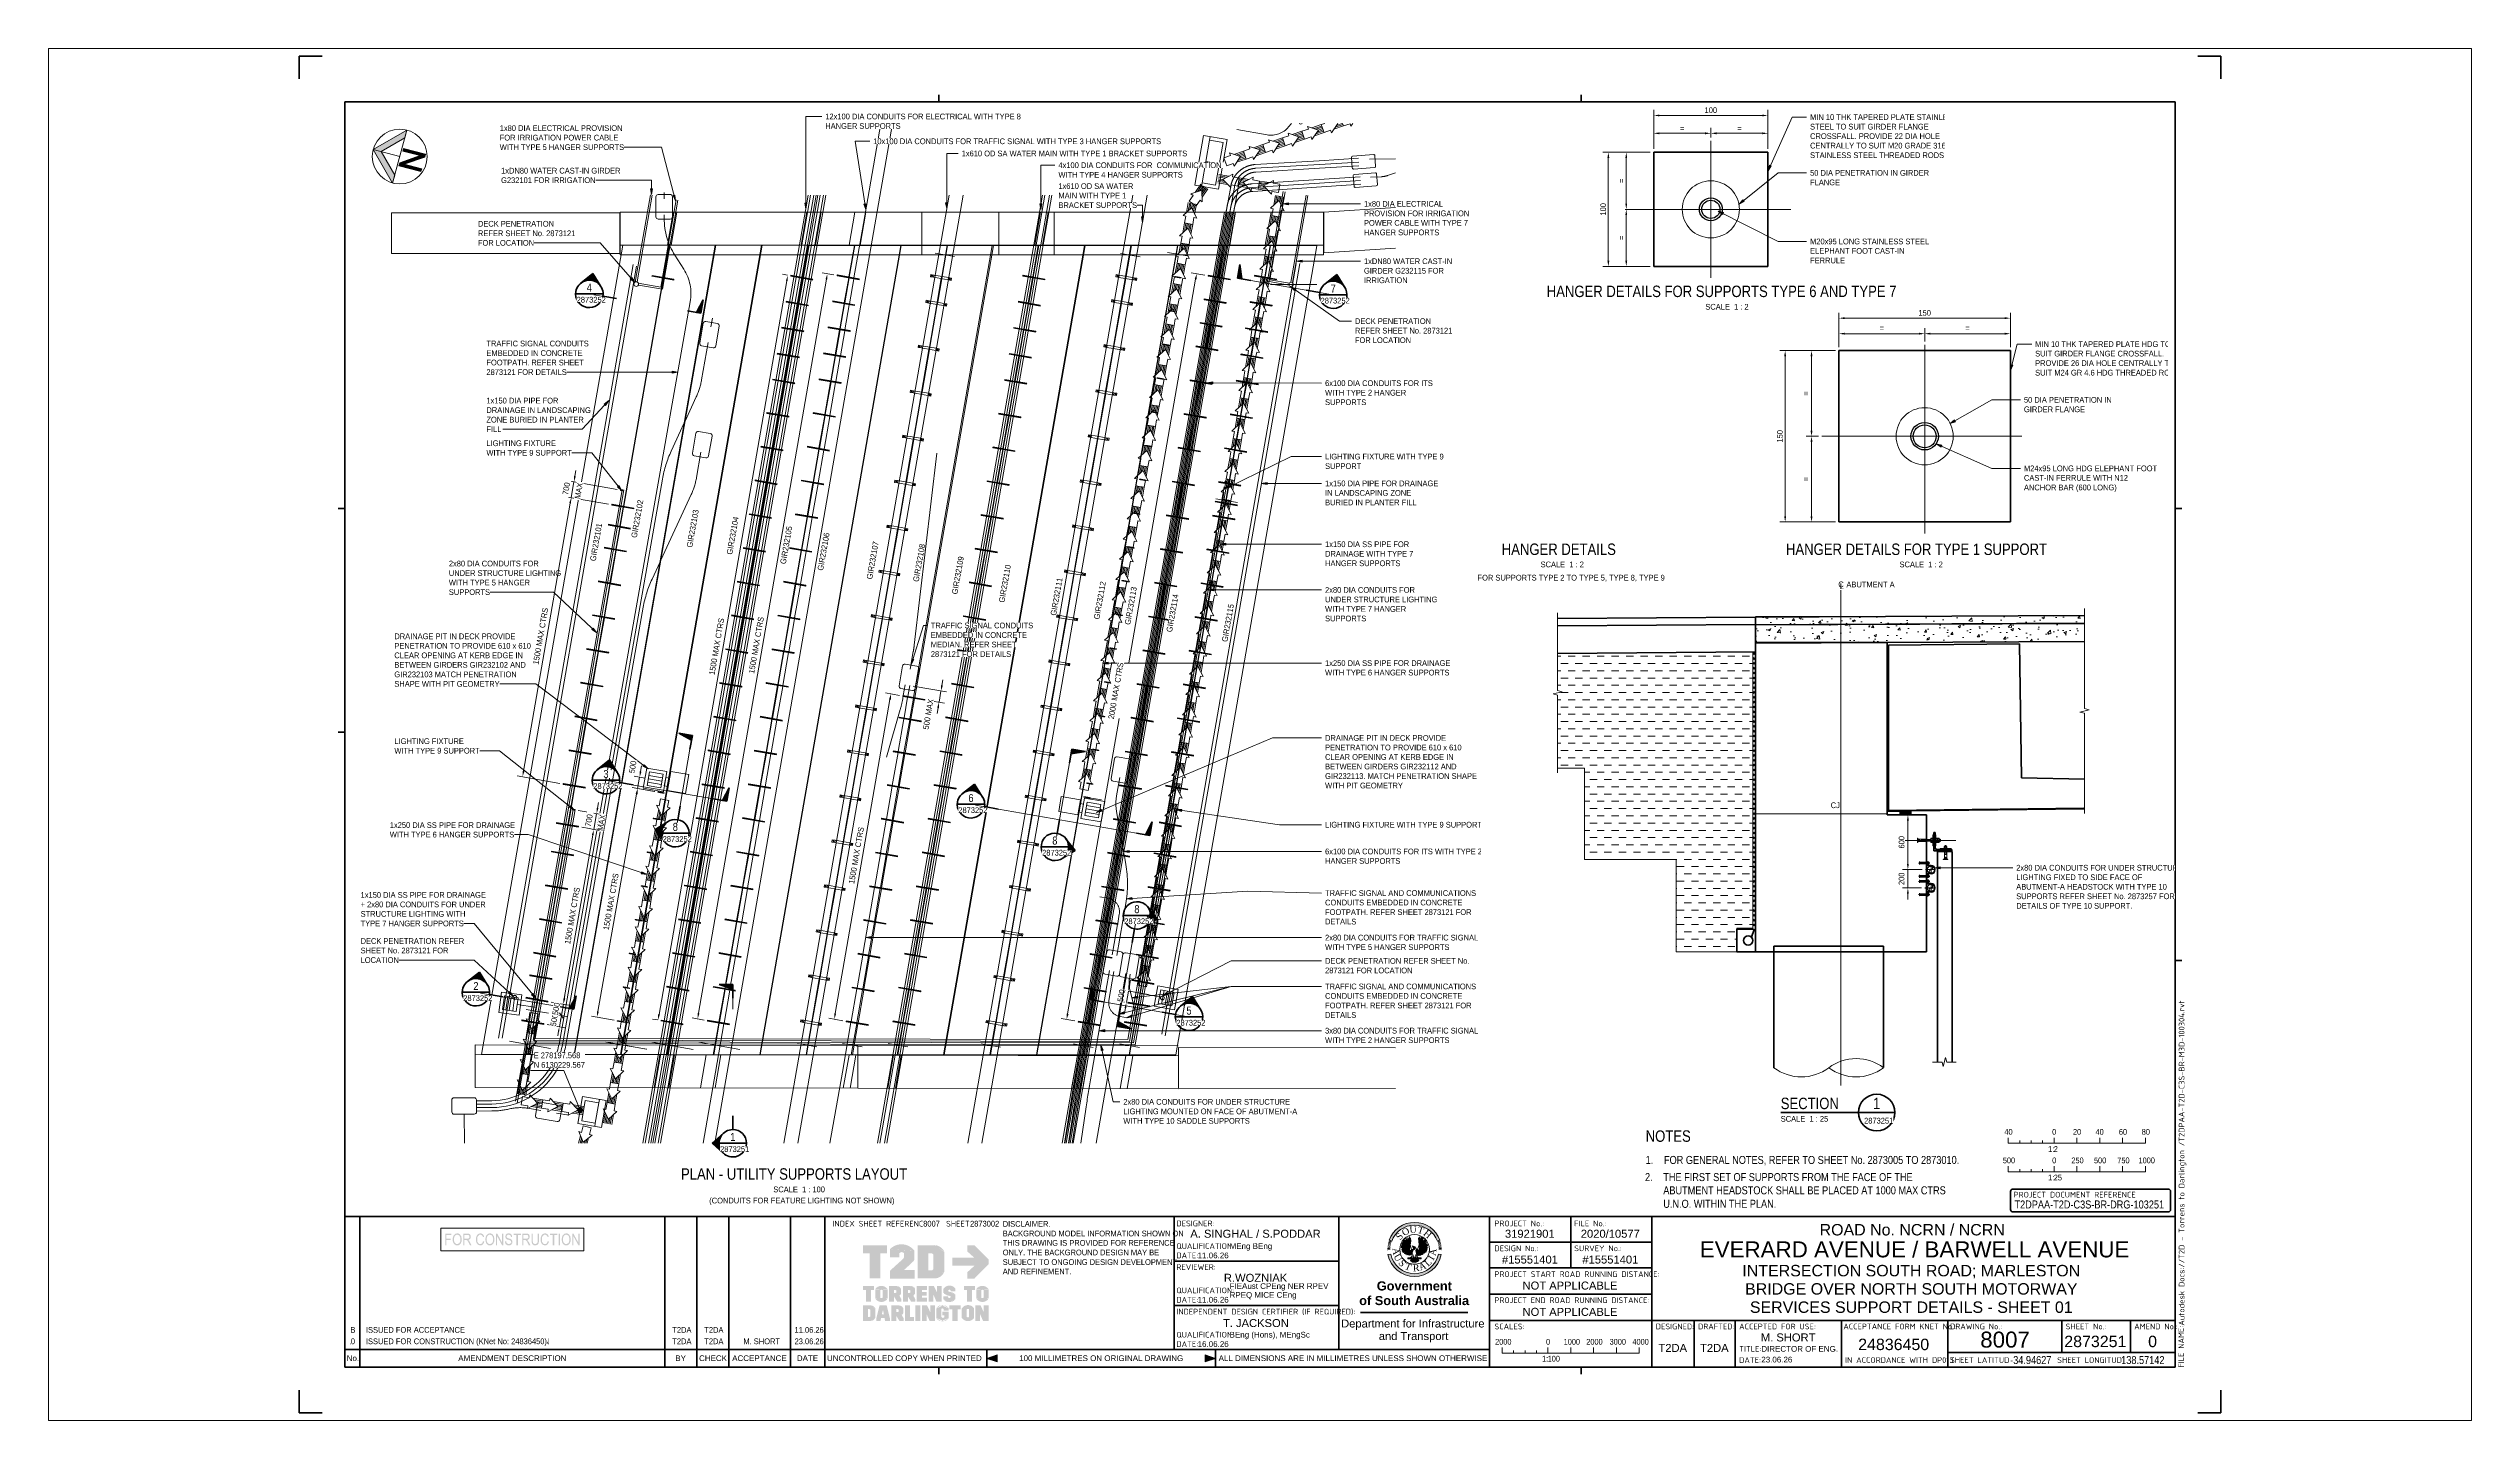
# Paper-space layout 'Layout1' of a CAD drawing. Header units: metres. Extents: x -0.11 to 0.95, y 0 to 0.6.
# The model-space entities are those that its viewports show. They can reach past a viewport. Long polylines and large blocks are cut down to what shows.
import ezdxf

# ---------------------------------------------------------------- set-up
doc = ezdxf.new("R2010")
doc.units = ezdxf.units.M
for name, pattern in [('Dash - Tight', [0.0045, 0.003, -0.0015]), ('Dashed', [0.0075, 0.005, -0.0025]), ('Dot_Section Line', [0.02, 0, -0.02]), ('JacobsCenter', [0.015, 0.009, -0.0015, 0.003, -0.0015]), ('JacobsDash', [0.0045, 0.003, -0.0015]), ('JacobsDoubleCenter', [0.0255, 0.015, -0.0015, 0.003, -0.0015, 0.003, -0.0015])]:
    doc.linetypes.add(name, pattern=pattern)
doc.layers.get('Defpoints').update_dxf_attribs({"color": 41})
for name, color, linetype, lineweight in [('A-ANNO-DIMS', 7, 'Continuous', 9), ('A-ANNO-NOTE', 7, 'Continuous', 9), ('A-ANNO-NOTE-STAMP', 10, 'Continuous', 18), ('A-DETL', 7, 'Continuous', 13), ('A-DETL-GENF', 7, 'Continuous', 9), ('A-FLOR', 7, 'Continuous', 50), ('A-FLOR-HDLN', 7, 'JacobsDash', 18), ('A-FLOR-PATT', 7, 'Continuous', 50), ('A-GENM', 7, 'Continuous', 35), ('G-ANNO-DIMS', 7, 'Continuous', 9), ('G-ANNO-TEXT', 7, 'Continuous', 9), ('G-ANNO-TTLB', 7, 'Continuous', 9), ('G-IMPT', 7, 'Continuous', 13), ('S-BEAM', 7, 'Continuous', 50), ('S-BEAM-HDLN', 7, 'JacobsDash', 18), ('S-BEAM-IDEN', 7, 'Continuous', 18), ('S-FNDN', 7, 'Continuous', 50)]:
    doc.layers.add(name, color=color, linetype=linetype, lineweight=lineweight)
doc.layers.add('G-ANNO-NPLT', color=191, linetype='Continuous', plot=False)
doc.layers.add('G-ANNO-SYMB', color=7, linetype='Continuous', lineweight=35, true_color=0x0080ff)
doc.layers.get('G-ANNO-NPLT').freeze()
doc.styles.add('Arial', font='arial.ttf', dxfattribs={"height": 0.0025})
doc.styles.add('Arial Narrow', font='ARIALN.TTF', dxfattribs={"height": 0.005})
doc.styles.add('Arial Narrow_1', font='ARIALN.TTF', dxfattribs={"height": 0.005})
doc.styles.add('Arial Narrow_2', font='ARIALN.TTF', dxfattribs={"height": 0.0035})
doc.styles.add('Arial Narrow_3', font='ARIALN.TTF', dxfattribs={"height": 0.0625})
doc.styles.add('Arial Narrow_4', font='ARIALN.TTF', dxfattribs={"height": 0.35})
doc.styles.add('Arial Narrow_5', font='ARIALN.TTF', dxfattribs={"height": 0.25})
doc.styles.add('Arial Narrow_6', font='ARIALN.TTF', dxfattribs={"height": 0.0025})
doc.styles.add('Arial Narrow_7', font='ARIALN.TTF', dxfattribs={"width": 0.9, "height": 0.0025})
doc.styles.add('Arial_1', font='arial.ttf', dxfattribs={"height": 0.0035})
doc.styles.add('Arial_2', font='arial.ttf', dxfattribs={"height": 0.005})
doc.styles.add('Arial_3', font='arial.ttf', dxfattribs={"height": 0.007})
doc.styles.add('Arial_B', font='arialbd.ttf', dxfattribs={"height": 0.004})
doc.styles.add('ISOCPEUR', font='isocpeur.ttf', dxfattribs={"height": 0.0025})
doc.styles.add('Times New Roman', font='times.ttf', dxfattribs={"height": 0.008001})
doc.dimstyles.new('Dimension_Standard_O__mm_', dxfattribs={"dimscale": 0.3048, "dimtxt": 0.063964, "dimasz": 0.205052, "dimexe": 0.19685, "dimexo": 0.123031, "dimgap": 0.123031, "dimtad": 1, "dimdec": 0, "dimlfac": 1000, "dimzin": 0, "dimdsep": 46, "dimtxsty": 'Arial Narrow_3', "dimsah": 1, "dimcen": 0.09, "dimaunit": 1, "dimadec": 4, "dimazin": 0, "dimtfac": 1, "dimtdec": 4, "dimtix": 1, "dimtmove": 0, "dimatfit": 3, "dimfxl": 1, "dimtvp": 1, "dimtfill": 1, "dimtolj": 1, "dimtzin": 0, "dimlwd": 18, "dimlwe": 18, "dimarcsym": 2})
doc.dimstyles.new('Dimension_Standard_O__mm__1', dxfattribs={"dimscale": 0.3048, "dimtxt": 0.255858, "dimasz": 0.82021, "dimexe": 0.787402, "dimexo": 0.492126, "dimgap": 0.492126, "dimtad": 1, "dimdec": 0, "dimlfac": 1000, "dimzin": 0, "dimdsep": 46, "dimtxsty": 'Arial Narrow_5', "dimsah": 1, "dimcen": 0.09, "dimaunit": 1, "dimadec": 4, "dimazin": 0, "dimtfac": 1, "dimtdec": 4, "dimtix": 1, "dimtmove": 0, "dimatfit": 3, "dimfxl": 1, "dimtvp": 1, "dimtfill": 1, "dimtolj": 1, "dimtzin": 0, "dimlwd": 18, "dimlwe": 18, "dimarcsym": 2})
doc.dimstyles.new('Dimension_Standard_O__mm__2', dxfattribs={"dimscale": 0.3048, "dimtxt": 0.255858, "dimasz": 0.82021, "dimexe": 0.787402, "dimexo": 0.492126, "dimgap": 0.492126, "dimtad": 1, "dimdec": 0, "dimlfac": 1000, "dimzin": 0, "dimdsep": 46, "dimtxsty": 'Arial Narrow_5', "dimsah": 1, "dimcen": 0.09, "dimaunit": 1, "dimadec": 4, "dimazin": 0, "dimtfac": 1, "dimtdec": 4, "dimtix": 1, "dimtmove": 2, "dimatfit": 3, "dimfxl": 1, "dimtvp": 1, "dimtfill": 1, "dimtolj": 1, "dimtzin": 0, "dimlwd": 18, "dimlwe": 18, "dimarcsym": 2})
doc.dimstyles.new('Dimension_Standard_O__mm__3', dxfattribs={"dimscale": 0.3048, "dimtxt": 0.255858, "dimasz": 0.656168, "dimexe": 0.787402, "dimexo": 0.492126, "dimgap": 0.492126, "dimtad": 1, "dimdec": 0, "dimlfac": 1000, "dimzin": 0, "dimdsep": 46, "dimtxsty": 'Arial Narrow_5', "dimblk2": 'OBLIQUE', "dimsah": 1, "dimcen": 0.09, "dimaunit": 1, "dimadec": 4, "dimazin": 0, "dimtfac": 1, "dimtdec": 4, "dimtix": 1, "dimtmove": 0, "dimatfit": 3, "dimfxl": 1, "dimtvp": 1, "dimtfill": 1, "dimtolj": 1, "dimtzin": 0, "dimlwd": 18, "dimlwe": 18, "dimarcsym": 2})
doc.dimstyles.new('Dimension_Standard_O__mm__4', dxfattribs={"dimscale": 0.3048, "dimtxt": 0.255858, "dimasz": 0.656168, "dimexe": 0.787402, "dimexo": 0.492126, "dimgap": 0.492126, "dimtad": 1, "dimdec": 0, "dimlfac": 1000, "dimzin": 0, "dimdsep": 46, "dimtxsty": 'Arial Narrow_5', "dimblk1": 'OBLIQUE', "dimsah": 1, "dimcen": 0.09, "dimaunit": 1, "dimadec": 4, "dimazin": 0, "dimtfac": 1, "dimtdec": 4, "dimtix": 1, "dimtmove": 0, "dimatfit": 3, "dimfxl": 1, "dimtvp": 1, "dimtfill": 1, "dimtolj": 1, "dimtzin": 0, "dimlwd": 18, "dimlwe": 18, "dimarcsym": 2})
doc.dimstyles.new('Dimension_Standard_T__mm_', dxfattribs={"dimscale": 0.3048, "dimtxt": 0.005117, "dimasz": 0.016404, "dimexe": 0.015748, "dimexo": 0.009843, "dimgap": 0.006562, "dimtad": 1, "dimdec": 0, "dimlfac": 1000, "dimzin": 0, "dimdsep": 46, "dimtxsty": 'Arial Narrow', "dimsah": 1, "dimcen": 0.09, "dimaunit": 1, "dimadec": 4, "dimazin": 0, "dimtfac": 1, "dimtdec": 4, "dimtix": 1, "dimtmove": 0, "dimatfit": 3, "dimfxl": 1, "dimtvp": 1, "dimtolj": 1, "dimtzin": 0, "dimlwd": 18, "dimlwe": 18, "dimarcsym": 2})
doc.dimstyles.new('Dimension_Standard_T__mm__1', dxfattribs={"dimscale": 0.3048, "dimtxt": 0.005117, "dimasz": 0.016404, "dimexe": 0.015748, "dimexo": 0.009843, "dimgap": 0.006562, "dimtad": 1, "dimdec": 0, "dimlfac": 1000, "dimzin": 0, "dimdsep": 46, "dimtxsty": 'Arial Narrow_1', "dimsah": 1, "dimcen": 0.09, "dimaunit": 1, "dimadec": 4, "dimazin": 0, "dimtfac": 1, "dimtdec": 4, "dimtix": 1, "dimtmove": 0, "dimatfit": 3, "dimfxl": 1, "dimtvp": 1, "dimtolj": 1, "dimtzin": 0, "dimlwd": 18, "dimlwe": 18, "dimarcsym": 2})
pattern_1 = [(50, (6.89158, 20.496), (0.289218, -0.025306), [0.03024, -0.33266]), (355, (6.89158, 20.496), (-0.05595, 0.3033), [0.02419, -0.26613]), (100.451, (6.91558, 20.494), (0.233273, 0.277996), [0.0257, -0.28272]), (46.184, (6.8916, 20.577), (0.43034, -0.066747), [0.04536, -0.49899]), (96.636, (6.9276, 20.571), (0.37687, 0.392794), [0.03855, -0.42408]), (351.184, (6.8916, 20.577), (0.37688, 0.39279), [0.03629, -0.39919]), (21, (6.93158, 20.556), (0.240687, -0.162349), [0.03024, -0.33266]), (326, (6.93158, 20.556), (0.09811, 0.292397), [0.02419, -0.26613]), (71.451, (6.95158, 20.543), (0.3388, 0.130048), [0.0257, -0.28272]), (37.5, (6.89158, 20.496), (0.004898, 0.13423), [0.00084, -0.26206, 0.00084, -0.26932, -0.26714]), (37.5, (6.89158, 20.496), (0.004898, 0.13423), [-0.53306, 0.00084, -0.2663]), (7.5, (6.89158, 20.496), (0.106079, 0.159037), [0.00084, -0.15319, 0.00084, -0.25602, -0.10181]), (7.5, (6.89158, 20.496), (0.106079, 0.159037), [-0.41089, 0.00084, -0.10098]), (327.5, (6.80158, 20.496), (0.215251, -0.0090994), [0.00084, -0.09997, 0.00084, -0.31368, -0.41734]), (327.5, (6.80158, 20.496), (0.215251, -0.0090994), [-0.41532, 0.00084, -0.4165]), (317.5, (6.76058, 20.496), (0.235153, 0.040369), [0.00084, -0.13021, 0.00084, -0.20803, -0.29637]), (317.5, (6.76058, 20.496), (0.235153, 0.040369), [-0.33992, 0.00084, -0.29553])]
pattern_2 = [(45, (6.891582, 20.496), (-0.00883883, 0.00883883), [])]

# ---------------------------------------------------------------- blocks, each defined once
blk = doc.blocks.new('T2DPAA-T2D-PWA-DE-XRF-000001 - Drawing3_dwg-8554483-SERVICES SUPPORT DETAILS - SHEET 01')
at = {"layer": 'G-IMPT'}
h = blk.add_hatch(color=256, dxfattribs=at)
edge = h.paths.add_edge_path()
edge.add_line((0.1549, 0.1015), (0.1515, 0.1021))
edge.add_arc((0.1226, 0.1077), 0.0295, 190.997, 349.003, ccw=False)
edge.add_line((0.0937, 0.1021), (0.0903, 0.1015))
edge.add_arc((0.1226, 0.1077), 0.0329, 190.997, 349.003)
edge = h.paths.add_edge_path()
edge.add_arc((0.1226, 0.1077), 0.0329, 20.0475, 159.9525, ccw=False)
edge.add_line((0.1535, 0.119), (0.1503, 0.1178))
edge.add_arc((0.1226, 0.1077), 0.0295, 20.0475, 159.9525)
edge.add_line((0.0949, 0.1178), (0.0917, 0.119))
h = blk.add_hatch(color=256, dxfattribs=at)
edge = h.paths.add_edge_path()
edge.add_arc((0.1226, 0.1077), 0.0329, 161.3902, 162.9856, ccw=False)
edge.add_line((0.0915, 0.1183), (0.0914, 0.1182))
edge.add_line((0.0915, 0.1183), (0.0947, 0.1172))
edge.add_line((0.0947, 0.1171), (0.0947, 0.1172))
edge.add_arc((0.1226, 0.1077), 0.0295, 161.3902, 162.9856)
edge.add_line((0.0944, 0.1163), (0.0911, 0.1174))
h = blk.add_hatch(color=256, dxfattribs=at)
edge = h.paths.add_edge_path()
edge.add_line((0.1206, 0.1074), (0.1207, 0.1074))
edge.add_line((0.1207, 0.1074), (0.1206, 0.1074))
edge = h.paths.add_edge_path()
edge.add_line((0.1166, 0.11), (0.1166, 0.1074))
edge.add_line((0.1166, 0.1074), (0.1183, 0.1065))
edge.add_line((0.1183, 0.1065), (0.119, 0.1076))
edge.add_line((0.119, 0.1076), (0.1204, 0.1079))
edge.add_line((0.1204, 0.1079), (0.1207, 0.1074))
edge.add_line((0.1207, 0.1074), (0.1211, 0.1067))
edge.add_line((0.1211, 0.1067), (0.1187, 0.1008))
edge.add_line((0.1187, 0.1008), (0.1178, 0.1012))
edge.add_line((0.1178, 0.1012), (0.1166, 0.1008))
edge.add_line((0.1166, 0.1008), (0.1161, 0.1012))
edge.add_line((0.1161, 0.1012), (0.1147, 0.101))
edge.add_line((0.1147, 0.101), (0.1143, 0.1017))
edge.add_line((0.1143, 0.1017), (0.1131, 0.1012))
edge.add_line((0.1131, 0.1012), (0.1128, 0.1022))
edge.add_line((0.1128, 0.1022), (0.1119, 0.1019))
edge.add_line((0.1119, 0.1019), (0.1119, 0.1029))
edge.add_line((0.1119, 0.1029), (0.1105, 0.1027))
edge.add_line((0.1105, 0.1027), (0.1107, 0.1043))
edge.add_line((0.1107, 0.1043), (0.1091, 0.1041))
edge.add_line((0.1091, 0.1041), (0.1095, 0.1057))
edge.add_line((0.1095, 0.1057), (0.1077, 0.106))
edge.add_line((0.1077, 0.106), (0.1081, 0.1069))
edge.add_line((0.1081, 0.1069), (0.1072, 0.1074))
edge.add_line((0.1072, 0.1074), (0.1081, 0.1091))
edge.add_line((0.1081, 0.1091), (0.1069, 0.11))
edge.add_line((0.1069, 0.11), (0.1081, 0.1112))
edge.add_line((0.1081, 0.1112), (0.1069, 0.1122))
edge.add_line((0.1069, 0.1122), (0.1085, 0.113))
edge.add_line((0.1085, 0.113), (0.1072, 0.1143))
edge.add_line((0.1072, 0.1143), (0.1095, 0.1145))
edge.add_line((0.1095, 0.1145), (0.1081, 0.116))
edge.add_line((0.1081, 0.116), (0.1105, 0.116))
edge.add_line((0.1105, 0.116), (0.1088, 0.1179))
edge.add_line((0.1088, 0.1179), (0.1119, 0.1163))
edge.add_line((0.1119, 0.1163), (0.1105, 0.1193))
edge.add_line((0.1105, 0.1193), (0.1138, 0.1172))
edge.add_line((0.1138, 0.1172), (0.1121, 0.121))
edge.add_line((0.1121, 0.121), (0.1147, 0.1181))
edge.add_line((0.1147, 0.1181), (0.1143, 0.1224))
edge.add_line((0.1143, 0.1224), (0.1159, 0.1188))
edge.add_line((0.1159, 0.1188), (0.1166, 0.1236))
edge.add_line((0.1166, 0.1236), (0.1171, 0.1207))
edge.add_line((0.1171, 0.1207), (0.1178, 0.1214))
edge.add_line((0.1178, 0.1214), (0.118, 0.1179))
edge.add_line((0.118, 0.1179), (0.1171, 0.1131))
edge.add_line((0.1171, 0.1131), (0.1178, 0.111))
edge.add_line((0.1178, 0.111), (0.1166, 0.11))
for points in [[(0.1105, 0.1193), (0.1088, 0.1179), (0.1119, 0.1163)], [(0.1369, 0.1093), (0.1385, 0.1081), (0.1367, 0.1074), (0.1376, 0.106), (0.1357, 0.106), (0.1367, 0.1043), (0.1348, 0.1043), (0.1348, 0.1031), (0.1336, 0.1034), (0.1331, 0.1022), (0.1322, 0.1024), (0.1317, 0.1015), (0.1305, 0.1017), (0.1301, 0.101), (0.1296, 0.1015), (0.1291, 0.1005), (0.1286, 0.1008), (0.1277, 0.1003), (0.1275, 0.101), (0.1268, 0.1003), (0.1251, 0.1029), (0.1242, 0.1065), (0.1246, 0.1076), (0.1263, 0.1076), (0.127, 0.1067), (0.1284, 0.1072), (0.1291, 0.11), (0.1275, 0.1112), (0.1282, 0.1133), (0.1275, 0.1219), (0.1284, 0.121), (0.1289, 0.1236), (0.1294, 0.1193), (0.1312, 0.1226), (0.1305, 0.1191), (0.1331, 0.1212), (0.1317, 0.1179), (0.1348, 0.1195), (0.1324, 0.116), (0.1364, 0.1179), (0.1341, 0.1155), (0.1371, 0.116), (0.1355, 0.1143), (0.1381, 0.1141), (0.1364, 0.1131), (0.1383, 0.1124), (0.1367, 0.1114), (0.1385, 0.11)], [(0.1312, 0.1226), (0.1331, 0.1212), (0.1305, 0.1191)], [(0.1348, 0.1195), (0.1364, 0.1179), (0.1324, 0.116)], [(0.1069, 0.1122), (0.1069, 0.11), (0.1081, 0.1112)], [(0.1081, 0.116), (0.1072, 0.1143), (0.1095, 0.1145)], [(0.1077, 0.106), (0.1091, 0.1041), (0.1095, 0.1057)], [(0.1105, 0.1027), (0.1119, 0.1019), (0.1119, 0.1029)], [(0.1225, 0.0967), (0.1233, 0.0985), (0.1277, 0.0943), (0.1263, 0.0929), (0.1237, 0.092), (0.1202, 0.0924), (0.1176, 0.0943), (0.1218, 0.0984)], [(0.1291, 0.1005), (0.1301, 0.101), (0.1296, 0.1015)], [(0.1317, 0.1015), (0.1331, 0.1022), (0.1322, 0.1024)], [(0.1383, 0.1124), (0.1381, 0.1141), (0.1364, 0.1131)]]:
    blk.add_hatch(color=256, dxfattribs=at).paths.add_polyline_path(points)
h = blk.add_hatch(color=256, dxfattribs=at)
edge = h.paths.add_edge_path()
edge.add_line((0.154, 0.1174), (0.1508, 0.1163))
edge.add_arc((0.1226, 0.1077), 0.0295, 17.0144, 18.6098)
edge.add_line((0.1505, 0.1172), (0.1505, 0.1171))
edge.add_line((0.1505, 0.1172), (0.1537, 0.1183))
edge.add_line((0.1538, 0.1182), (0.1537, 0.1183))
edge.add_arc((0.1226, 0.1077), 0.0329, 17.0144, 18.6098, ccw=False)
h = blk.add_hatch(color=256, dxfattribs=at)
edge = h.paths.add_edge_path()
edge.add_line((0.0931, 0.1083), (0.0897, 0.1083))
edge.add_arc((0.1226, 0.1077), 0.0329, 177.3415, 178.9368, ccw=False)
edge.add_line((0.0897, 0.1094), (0.0897, 0.1093))
edge.add_line((0.0897, 0.1094), (0.0932, 0.1092))
edge.add_line((0.0932, 0.1091), (0.0932, 0.1092))
edge.add_arc((0.1226, 0.1077), 0.0295, 177.3415, 178.9368)
h = blk.add_hatch(color=256, dxfattribs=at)
edge = h.paths.add_edge_path()
edge.add_line((0.0931, 0.1069), (0.0897, 0.1068))
edge.add_arc((0.1226, 0.1077), 0.0329, 180, 181.5953, ccw=False)
edge.add_line((0.0897, 0.1078), (0.0897, 0.1077))
edge.add_line((0.0897, 0.1078), (0.0931, 0.1078))
edge.add_line((0.0931, 0.1077), (0.0931, 0.1078))
edge.add_arc((0.1226, 0.1077), 0.0295, 180, 181.5953)
h = blk.add_hatch(color=256, dxfattribs=at)
edge = h.paths.add_edge_path()
edge.add_arc((0.1226, 0.1077), 0.0329, 174.6829, 176.2783, ccw=False)
edge.add_line((0.0899, 0.1109), (0.0898, 0.1108))
edge.add_line((0.0899, 0.1109), (0.0933, 0.1106))
edge.add_line((0.0933, 0.1105), (0.0933, 0.1106))
edge.add_arc((0.1226, 0.1077), 0.0295, 174.6829, 176.2783)
edge.add_line((0.0932, 0.1096), (0.0898, 0.1099))
h = blk.add_hatch(color=256, dxfattribs=at)
edge = h.paths.add_edge_path()
edge.add_arc((0.1226, 0.1077), 0.0329, 172.0244, 173.6197, ccw=False)
edge.add_line((0.09, 0.1124), (0.09, 0.1123))
edge.add_line((0.09, 0.1124), (0.0934, 0.1119))
edge.add_line((0.0934, 0.1118), (0.0934, 0.1119))
edge.add_arc((0.1226, 0.1077), 0.0295, 172.0244, 173.6197)
edge.add_line((0.0933, 0.111), (0.0899, 0.1114))
h = blk.add_hatch(color=256, dxfattribs=at)
edge = h.paths.add_edge_path()
edge.add_arc((0.1226, 0.1077), 0.0329, 169.3658, 170.9612, ccw=False)
edge.add_line((0.0903, 0.1139), (0.0903, 0.1138))
edge.add_line((0.0903, 0.1139), (0.0937, 0.1133))
edge.add_line((0.0936, 0.1132), (0.0937, 0.1133))
edge.add_arc((0.1226, 0.1077), 0.0295, 169.3658, 170.9612)
edge.add_line((0.0935, 0.1124), (0.0901, 0.1129))
h = blk.add_hatch(color=256, dxfattribs=at)
edge = h.paths.add_edge_path()
edge.add_arc((0.1226, 0.1077), 0.0329, 166.7073, 168.3026, ccw=False)
edge.add_line((0.0906, 0.1154), (0.0906, 0.1153))
edge.add_line((0.0906, 0.1154), (0.0939, 0.1146))
edge.add_line((0.0939, 0.1145), (0.0939, 0.1146))
edge.add_arc((0.1226, 0.1077), 0.0295, 166.7073, 168.3026)
edge.add_line((0.0937, 0.1137), (0.0904, 0.1144))
h = blk.add_hatch(color=256, dxfattribs=at)
edge = h.paths.add_edge_path()
edge.add_line((0.0941, 0.115), (0.0907, 0.1159))
edge.add_arc((0.1226, 0.1077), 0.0329, 164.0488, 165.6441, ccw=False)
edge.add_line((0.091, 0.1169), (0.091, 0.1168))
edge.add_line((0.091, 0.1169), (0.0943, 0.1159))
edge.add_line((0.0943, 0.1158), (0.0943, 0.1159))
edge.add_arc((0.1226, 0.1077), 0.0295, 164.0488, 165.6441)
h = blk.add_hatch(color=256, dxfattribs=at)
edge = h.paths.add_edge_path()
edge.add_line((0.1232, 0.1095), (0.1225, 0.1076))
edge.add_line((0.1225, 0.1076), (0.1207, 0.1074))
edge.add_line((0.1207, 0.1074), (0.1207, 0.1074))
edge.add_line((0.1207, 0.1074), (0.1216, 0.1086))
edge.add_line((0.1216, 0.1086), (0.1197, 0.1119))
edge.add_line((0.1197, 0.1119), (0.1232, 0.1107))
edge.add_line((0.1232, 0.1107), (0.1239, 0.1098))
edge.add_line((0.1239, 0.1098), (0.1232, 0.1095))
h = blk.add_hatch(color=256, dxfattribs=at)
edge = h.paths.add_edge_path()
edge.add_arc((0.1226, 0.1077), 0.0295, 14.3559, 15.9512)
edge.add_line((0.1509, 0.1159), (0.1509, 0.1158))
edge.add_line((0.1509, 0.1159), (0.1542, 0.1169))
edge.add_line((0.1542, 0.1168), (0.1542, 0.1169))
edge.add_arc((0.1226, 0.1077), 0.0329, 14.3559, 15.9512, ccw=False)
edge.add_line((0.1545, 0.1159), (0.1511, 0.115))
h = blk.add_hatch(color=256, dxfattribs=at)
edge = h.paths.add_edge_path()
edge.add_line((0.1548, 0.1144), (0.1514, 0.1137))
edge.add_arc((0.1226, 0.1077), 0.0295, 11.6974, 13.2927)
edge.add_line((0.1512, 0.1146), (0.1513, 0.1145))
edge.add_line((0.1512, 0.1146), (0.1546, 0.1154))
edge.add_line((0.1546, 0.1153), (0.1546, 0.1154))
edge.add_arc((0.1226, 0.1077), 0.0329, 11.6974, 13.2927, ccw=False)
h = blk.add_hatch(color=256, dxfattribs=at)
edge = h.paths.add_edge_path()
edge.add_arc((0.1226, 0.1077), 0.0295, 9.0388, 10.6342)
edge.add_line((0.1515, 0.1133), (0.1515, 0.1132))
edge.add_line((0.1515, 0.1133), (0.1549, 0.1139))
edge.add_line((0.1549, 0.1138), (0.1549, 0.1139))
edge.add_arc((0.1226, 0.1077), 0.0329, 9.0388, 10.6342, ccw=False)
edge.add_line((0.1551, 0.1129), (0.1517, 0.1124))
h = blk.add_hatch(color=256, dxfattribs=at)
edge = h.paths.add_edge_path()
edge.add_arc((0.1226, 0.1077), 0.0295, 6.3803, 7.9756)
edge.add_line((0.1518, 0.1119), (0.1518, 0.1118))
edge.add_line((0.1518, 0.1119), (0.1552, 0.1124))
edge.add_line((0.1552, 0.1123), (0.1552, 0.1124))
edge.add_arc((0.1226, 0.1077), 0.0329, 6.3803, 7.9756, ccw=False)
edge.add_line((0.1553, 0.1114), (0.1519, 0.111))
h = blk.add_hatch(color=256, dxfattribs=at)
edge = h.paths.add_edge_path()
edge.add_line((0.1554, 0.1099), (0.152, 0.1096))
edge.add_arc((0.1226, 0.1077), 0.0295, 3.7217, 5.3171)
edge.add_line((0.1519, 0.1106), (0.1519, 0.1105))
edge.add_line((0.1519, 0.1106), (0.1553, 0.1109))
edge.add_line((0.1553, 0.1108), (0.1553, 0.1109))
edge.add_arc((0.1226, 0.1077), 0.0329, 3.7217, 5.3171, ccw=False)
h = blk.add_hatch(color=256, dxfattribs=at)
edge = h.paths.add_edge_path()
edge.add_line((0.1555, 0.1083), (0.1521, 0.1083))
edge.add_arc((0.1226, 0.1077), 0.0295, 1.0632, 2.6585)
edge.add_line((0.152, 0.1092), (0.152, 0.1091))
edge.add_line((0.152, 0.1092), (0.1554, 0.1094))
edge.add_line((0.1555, 0.1093), (0.1554, 0.1094))
edge.add_arc((0.1226, 0.1077), 0.0329, 1.0632, 2.6585, ccw=False)
h = blk.add_hatch(color=256, dxfattribs=at)
edge = h.paths.add_edge_path()
edge.add_line((0.1555, 0.1068), (0.152, 0.1069))
edge.add_arc((0.1226, 0.1077), 0.0295, 358.4047, 360)
edge.add_line((0.1521, 0.1078), (0.1521, 0.1077))
edge.add_line((0.1521, 0.1078), (0.1555, 0.1078))
edge.add_line((0.1555, 0.1077), (0.1555, 0.1078))
edge.add_arc((0.1226, 0.1077), 0.0329, 358.4047, 360, ccw=False)
for p, q in [((0.0917, 0.119), (0.0949, 0.1178)), ((0.1105, 0.1193), (0.1088, 0.1179)), ((0.1088, 0.1179), (0.1119, 0.1163)), ((0.1119, 0.1163), (0.1105, 0.1193)), ((0.1305, 0.1191), (0.1312, 0.1226)), ((0.1331, 0.1212), (0.1305, 0.1191)), ((0.1312, 0.1226), (0.1331, 0.1212)), ((0.1324, 0.116), (0.1348, 0.1195)), ((0.1364, 0.1179), (0.1324, 0.116)), ((0.1348, 0.1195), (0.1364, 0.1179)), ((0.1503, 0.1178), (0.1535, 0.119)), ((0.0903, 0.1015), (0.0937, 0.1021)), ((0.1069, 0.1122), (0.1069, 0.11)), ((0.1081, 0.1112), (0.1069, 0.1122)), ((0.1069, 0.11), (0.1081, 0.1112)), ((0.1081, 0.116), (0.1072, 0.1143)), ((0.1072, 0.1143), (0.1095, 0.1145)), ((0.1077, 0.106), (0.1091, 0.1041)), ((0.1095, 0.1057), (0.1077, 0.106)), ((0.1095, 0.1145), (0.1081, 0.116)), ((0.1091, 0.1041), (0.1095, 0.1057)), ((0.1119, 0.1029), (0.1105, 0.1027)), ((0.1105, 0.1027), (0.1119, 0.1019)), ((0.1119, 0.1019), (0.1119, 0.1029)), ((0.115, 0.0967), (0.1197, 0.0967)), ((0.1211, 0.1003), (0.1173, 0.0974)), ((0.1244, 0.1003), (0.1272, 0.0974)), ((0.1256, 0.0967), (0.1308, 0.0967)), ((0.1296, 0.1015), (0.1291, 0.1005)), ((0.1291, 0.1005), (0.1301, 0.101)), ((0.1301, 0.101), (0.1296, 0.1015)), ((0.1322, 0.1024), (0.1317, 0.1015)), ((0.1317, 0.1015), (0.1331, 0.1022)), ((0.1331, 0.1022), (0.1322, 0.1024)), ((0.1381, 0.1141), (0.1364, 0.1131)), ((0.1364, 0.1131), (0.1383, 0.1124)), ((0.1383, 0.1124), (0.1381, 0.1141)), ((0.1515, 0.1021), (0.1549, 0.1015))]:
    blk.add_line(p, q, dxfattribs=at)
at = {"layer": 'G-IMPT', "flags": 128}
for points in [[(0.1085, 0.113), (0.1072, 0.1143), (0.1095, 0.1145), (0.1081, 0.116), (0.1105, 0.116), (0.1088, 0.1179), (0.1119, 0.1163), (0.1105, 0.1193), (0.1138, 0.1172), (0.1121, 0.121), (0.1147, 0.1181), (0.1143, 0.1224), (0.1159, 0.1188), (0.1166, 0.1236), (0.1171, 0.1207), (0.1178, 0.1214), (0.118, 0.1179), (0.1171, 0.1131), (0.119, 0.1076), (0.1204, 0.1079), (0.1211, 0.1067), (0.1187, 0.1008), (0.1178, 0.1012), (0.1166, 0.1008), (0.1161, 0.1012), (0.1147, 0.101), (0.1143, 0.1017), (0.1131, 0.1012), (0.1128, 0.1022), (0.1119, 0.1019), (0.1119, 0.1029), (0.1105, 0.1027), (0.1107, 0.1043), (0.1091, 0.1041), (0.1095, 0.1057), (0.1077, 0.106), (0.1081, 0.1069), (0.1072, 0.1074), (0.1081, 0.1091), (0.1069, 0.11), (0.1081, 0.1112), (0.1069, 0.1122), (0.1087, 0.1131)], [(0.1199, 0.1031), (0.1225, 0.0967), (0.1251, 0.1029), (0.1242, 0.1065), (0.1246, 0.1076), (0.1263, 0.1076), (0.1282, 0.1133), (0.1275, 0.1219), (0.1284, 0.121), (0.1289, 0.1236), (0.1294, 0.1193), (0.1312, 0.1226), (0.1305, 0.1191), (0.1331, 0.1212), (0.1317, 0.1179), (0.1348, 0.1195), (0.1324, 0.116), (0.1364, 0.1179), (0.1341, 0.1155), (0.1371, 0.116), (0.1355, 0.1143), (0.1381, 0.1141), (0.1364, 0.1131), (0.1383, 0.1124), (0.1367, 0.1114), (0.1385, 0.11), (0.1369, 0.1093), (0.1385, 0.1081), (0.1367, 0.1074), (0.1376, 0.106), (0.1357, 0.106), (0.1367, 0.1043), (0.1348, 0.1043), (0.1348, 0.1031), (0.1336, 0.1034), (0.1331, 0.1022), (0.1322, 0.1024), (0.1317, 0.1015), (0.1305, 0.1017), (0.1301, 0.101), (0.1296, 0.1015), (0.1291, 0.1005), (0.1286, 0.1008), (0.1277, 0.1003), (0.1275, 0.101), (0.1268, 0.1003), (0.1251, 0.1029)], [(0.1206, 0.0974), (0.1145, 0.0974), (0.1145, 0.0962), (0.1194, 0.0962)], [(0.119, 0.1076), (0.1183, 0.1065), (0.1166, 0.1074), (0.1166, 0.11), (0.1178, 0.111)], [(0.1218, 0.0984), (0.1176, 0.0943), (0.1202, 0.0924), (0.1237, 0.092), (0.1263, 0.0929), (0.1277, 0.0943), (0.1233, 0.0985)], [(0.1239, 0.1098), (0.1244, 0.1091), (0.1246, 0.1076)], [(0.1246, 0.0974), (0.1308, 0.0974), (0.1308, 0.0962), (0.126, 0.0962)], [(0.1263, 0.1076), (0.127, 0.1067), (0.1284, 0.1072), (0.1291, 0.11), (0.1275, 0.1112)]]:
    blk.add_lwpolyline(points, dxfattribs=at)
blk.add_lwpolyline([(0.1206, 0.1074), (0.1216, 0.1086), (0.1197, 0.1119), (0.1232, 0.1107), (0.1239, 0.1098), (0.1232, 0.1095), (0.1225, 0.1076)], close=True, dxfattribs=at)
at = {"layer": 'G-IMPT'}
blk.add_circle((0.1226, 0.1077), 0.018, dxfattribs=at)
for radius, start, end in [(0.0329, 20.0475, 159.9525), (0.0295, 20.0475, 159.9525), (0.0329, 190.997, 349.003), (0.0295, 190.997, 349.003)]:
    blk.add_arc((0.1226, 0.1077), radius, start, end, dxfattribs=at)
at = {"layer": 'G-IMPT', "lineweight": 9, "char_height": 0.008, "attachment_point": 2, "line_spacing_factor": 1.029793, "style": 'Times New Roman'}
for s, insert, width, rotation in [('S', (0.1012, 0.1263), 0.008041, 49.0663), ('O', (0.1099, 0.133), 0.010353, 26.6943), ('U', (0.1205, 0.136), 0.010353, 4.3222), ('T', (0.1314, 0.1347), 0.008744, 341.9502), ('H', (0.141, 0.1293), 0.010353, 319.5782), ('A', (0.104, 0.106), 0.010353, 279.6978), ('U', (0.1058, 0.0996), 0.010353, 300.15), ('S', (0.1107, 0.0935), 0.008041, 310.3575), ('T', (0.1164, 0.0903), 0.008744, 336.9699), ('R', (0.1244, 0.0893), 0.009549, 3.701), ('A', (0.1307, 0.0909), 0.010353, 21.3382), ('L', (0.1363, 0.0949), 0.008744, 42.375), ('I', (0.1395, 0.0995), 0.004825, 60.5783), ('A', (0.141, 0.1048), 0.010353, 83.64)]:
    blk.add_mtext(s, dxfattribs=dict(at, insert=insert, width=width, rotation=rotation))
blk = doc.blocks.new('T2DPAA-T2D-PWA-DE-XRF-000001 - Standard-8554964-SERVICES SUPPORT DETAILS - SHEET 01')
at = {"layer": 'G-ANNO-TTLB', "true_color": 0x1d4a5c}
h = blk.add_hatch(color=139, dxfattribs=at)
edge = h.paths.add_edge_path()
edge.add_line((0.2623, 0.0443), (0.2623, 0.0452))
edge.add_arc((0.2616, 0.044), 0.00145, 58.8241, 99.793)
edge.add_line((0.2613, 0.0454), (0.2613, 0.0441))
edge.add_arc((0.2616, 0.0455), 0.00141, 259.7202, 301.6629)
edge = h.paths.add_edge_path()
edge.add_arc((0.2625, 0.0448), 0.00224, 301.808, 330.1086, ccw=False)
edge.add_line((0.2637, 0.0429), (0.2645, 0.0415))
edge.add_line((0.2645, 0.0415), (0.2645, 0.0403))
edge.add_line((0.2645, 0.0403), (0.2627, 0.0403))
edge.add_line((0.2627, 0.0403), (0.2613, 0.0425))
edge.add_line((0.2613, 0.0425), (0.2613, 0.0403))
edge.add_line((0.2613, 0.0403), (0.2591, 0.0403))
edge.add_line((0.2591, 0.0403), (0.2591, 0.0471))
edge.add_line((0.2591, 0.0471), (0.2624, 0.0471))
edge.add_arc((0.2623, 0.0446), 0.00248, 32.8357, 87.7033, ccw=False)
edge.add_line((0.2644, 0.046), (0.2644, 0.0437))
edge = h.paths.add_edge_path()
edge.add_line((0.2674, 0.0527), (0.2674, 0.0537))
edge.add_arc((0.2667, 0.0524), 0.00145, 58.8241, 99.793)
edge.add_line((0.2665, 0.0539), (0.2665, 0.0526))
edge.add_arc((0.2667, 0.0539), 0.00141, 259.7202, 301.6629)
edge = h.paths.add_edge_path()
edge.add_arc((0.2676, 0.0532), 0.00224, 301.808, 330.1086, ccw=False)
edge.add_line((0.2688, 0.0513), (0.2696, 0.0499))
edge.add_line((0.2696, 0.0499), (0.2696, 0.0487))
edge.add_line((0.2696, 0.0487), (0.2678, 0.0487))
edge.add_line((0.2678, 0.0487), (0.2664, 0.051))
edge.add_line((0.2664, 0.051), (0.2664, 0.0487))
edge.add_line((0.2664, 0.0487), (0.2642, 0.0487))
edge.add_line((0.2642, 0.0487), (0.2642, 0.0555))
edge.add_line((0.2642, 0.0555), (0.2676, 0.0555))
edge.add_arc((0.2675, 0.0531), 0.00248, 32.8357, 87.7033, ccw=False)
edge.add_line((0.2695, 0.0544), (0.2695, 0.0521))
edge = h.paths.add_edge_path()
edge.add_line((0.2499, 0.0422), (0.2499, 0.0452))
edge.add_arc((0.2491, 0.0441), 0.00138, 56.3448, 98.7814)
edge.add_line((0.2489, 0.0454), (0.2489, 0.0419))
edge.add_arc((0.2491, 0.0433), 0.00138, 261.2186, 303.6552)
edge = h.paths.add_edge_path()
edge.add_line((0.2613, 0.0527), (0.2613, 0.0537))
edge.add_arc((0.2606, 0.0524), 0.00145, 58.8241, 99.793)
edge.add_line((0.2603, 0.0539), (0.2603, 0.0526))
edge.add_arc((0.2606, 0.0539), 0.00141, 259.7202, 301.6629)
edge = h.paths.add_edge_path()
edge.add_line((0.2502, 0.0403), (0.2467, 0.0403))
edge.add_line((0.2467, 0.0403), (0.2467, 0.0471))
edge.add_line((0.2467, 0.0471), (0.2501, 0.0471))
edge.add_arc((0.25, 0.0447), 0.00241, 26.2483, 85.5583, ccw=False)
edge.add_line((0.2521, 0.0457), (0.2521, 0.0416))
edge.add_arc((0.2502, 0.0424), 0.00209, 270, 338.4707, ccw=False)
h.paths.add_polyline_path([(0.2555, 0.0451), (0.255, 0.0432), (0.2559, 0.0432)])
h.paths.add_polyline_path([(0.2585, 0.0415), (0.2585, 0.0403), (0.2564, 0.0403), (0.2562, 0.0415), (0.2547, 0.0415), (0.2544, 0.0403), (0.2526, 0.0403), (0.2526, 0.0415), (0.254, 0.0471), (0.2571, 0.0471)])
h.paths.add_polyline_path([(0.2673, 0.042), (0.269, 0.042), (0.269, 0.0403), (0.2651, 0.0403), (0.2651, 0.0471), (0.2673, 0.0471)])
h.paths.add_polyline_path([(0.2718, 0.0403), (0.2696, 0.0403), (0.2696, 0.0471), (0.2718, 0.0471)])
h.paths.add_polyline_path([(0.2762, 0.0441), (0.2762, 0.0471), (0.2782, 0.0471), (0.2782, 0.0403), (0.2759, 0.0403), (0.2746, 0.0432), (0.2746, 0.0403), (0.2725, 0.0403), (0.2725, 0.0471), (0.2748, 0.0471)])
edge = h.paths.add_edge_path()
edge.add_arc((0.2817, 0.0424), 0.000774, 214.5178, 325.4822)
edge.add_line((0.2823, 0.0419), (0.2823, 0.0427))
edge.add_line((0.2823, 0.0427), (0.2815, 0.0427))
edge.add_line((0.2815, 0.0427), (0.2815, 0.0443))
edge.add_line((0.2815, 0.0443), (0.2842, 0.0443))
edge.add_line((0.2842, 0.0443), (0.2842, 0.0415))
edge.add_arc((0.2819, 0.0428), 0.00262, 274.1131, 330.4929, ccw=False)
edge.add_arc((0.2815, 0.0434), 0.00327, 260.2337, 279.7663, ccw=False)
edge.add_arc((0.2812, 0.0429), 0.00275, 208.3817, 264.7517, ccw=False)
edge.add_line((0.2788, 0.0416), (0.2788, 0.0458))
edge.add_arc((0.2812, 0.0445), 0.00268, 94.8448, 152.8409, ccw=False)
edge.add_arc((0.2815, 0.0424), 0.00482, 83.0812, 96.9188, ccw=False)
edge.add_arc((0.2818, 0.0444), 0.00278, 31.3102, 83.6241, ccw=False)
edge.add_line((0.2842, 0.0459), (0.2842, 0.0447))
edge.add_line((0.2842, 0.0447), (0.282, 0.0447))
edge.add_line((0.282, 0.0447), (0.282, 0.0455))
edge.add_arc((0.2815, 0.0451), 0.000641, 40.732, 139.268)
edge.add_line((0.281, 0.0455), (0.281, 0.0419))
h.paths.add_polyline_path([(0.2882, 0.0403), (0.2859, 0.0403), (0.2859, 0.0454), (0.2846, 0.0454), (0.2846, 0.0471), (0.2895, 0.0471), (0.2895, 0.0454), (0.2882, 0.0454)])
edge = h.paths.add_edge_path()
edge.add_arc((0.2927, 0.0429), 0.00104, 239.6549, 300.3451)
edge.add_line((0.2932, 0.042), (0.2932, 0.0454))
edge.add_arc((0.2927, 0.0445), 0.00103, 59.5446, 120.4554)
edge.add_line((0.2921, 0.0454), (0.2921, 0.042))
edge = h.paths.add_edge_path()
edge.add_arc((0.2927, 0.0434), 0.00323, 212.7347, 327.2653, ccw=False)
edge.add_line((0.29, 0.0417), (0.29, 0.0458))
edge.add_arc((0.2927, 0.044), 0.00323, 32.6408, 147.3592, ccw=False)
edge.add_line((0.2954, 0.0458), (0.2954, 0.0417))
h.paths.add_polyline_path([(0.3017, 0.0403), (0.2993, 0.0403), (0.298, 0.0432), (0.298, 0.0403), (0.2959, 0.0403), (0.2959, 0.0471), (0.2982, 0.0471), (0.2996, 0.0441), (0.2996, 0.0471), (0.3017, 0.0471)])
edge = h.paths.add_edge_path()
edge.add_arc((0.299, 0.0513), 0.00104, 239.6549, 300.3451)
edge.add_line((0.2995, 0.0504), (0.2995, 0.0538))
edge.add_arc((0.299, 0.0529), 0.00103, 59.5446, 120.4554)
edge.add_line((0.2985, 0.0538), (0.2985, 0.0504))
edge = h.paths.add_edge_path()
edge.add_arc((0.299, 0.0518), 0.00323, 212.7347, 327.2653, ccw=False)
edge.add_line((0.2963, 0.0501), (0.2963, 0.0542))
edge.add_arc((0.299, 0.0524), 0.00323, 32.6408, 147.3592, ccw=False)
edge.add_line((0.3017, 0.0542), (0.3017, 0.0501))
h.paths.add_polyline_path([(0.2945, 0.0487), (0.2923, 0.0487), (0.2923, 0.0538), (0.2909, 0.0538), (0.2909, 0.0555), (0.2958, 0.0555), (0.2958, 0.0538), (0.2945, 0.0538)])
edge = h.paths.add_edge_path()
edge.add_line((0.2872, 0.0518), (0.2872, 0.0499))
edge.add_arc((0.2849, 0.0513), 0.0027, 273.7285, 329.3952, ccw=False)
edge.add_line((0.285, 0.0486), (0.2841, 0.0486))
edge.add_arc((0.2842, 0.0512), 0.00266, 210.1626, 267.7624, ccw=False)
edge.add_line((0.2819, 0.0499), (0.2819, 0.051))
edge.add_line((0.2819, 0.051), (0.2841, 0.051))
edge.add_arc((0.2845, 0.0508), 0.000522, 155.2714, 300.4507)
edge.add_arc((0.2846, 0.0508), 0.000487, 289.6558, 416.8121)
edge.add_line((0.2849, 0.0512), (0.2834, 0.0515))
edge.add_arc((0.2841, 0.054), 0.00253, 213.4271, 255.8381, ccw=False)
edge.add_line((0.2819, 0.0526), (0.2819, 0.0544))
edge.add_arc((0.2846, 0.0525), 0.00325, 35.8397, 144.1603, ccw=False)
edge.add_line((0.2872, 0.0544), (0.2872, 0.0533))
edge.add_line((0.2872, 0.0533), (0.2851, 0.0533))
edge.add_arc((0.2846, 0.0535), 0.000494, 335.3316, 479.9481)
edge.add_arc((0.2845, 0.0535), 0.000428, 103.9979, 246.4243)
edge.add_line((0.2843, 0.0531), (0.2853, 0.0529))
edge.add_arc((0.2849, 0.0501), 0.00281, 35.1328, 82.3403, ccw=False)
h.paths.add_polyline_path([(0.2792, 0.0526), (0.2792, 0.0555), (0.2812, 0.0555), (0.2812, 0.0487), (0.2789, 0.0487), (0.2776, 0.0517), (0.2776, 0.0487), (0.2755, 0.0487), (0.2755, 0.0555), (0.2778, 0.0555)])
h.paths.add_polyline_path([(0.2725, 0.053), (0.2746, 0.053), (0.2746, 0.0513), (0.2725, 0.0513), (0.2725, 0.0504), (0.2748, 0.0504), (0.2748, 0.0487), (0.2703, 0.0487), (0.2703, 0.0555), (0.2748, 0.0555), (0.2748, 0.0538), (0.2725, 0.0538)])
edge = h.paths.add_edge_path()
edge.add_arc((0.2615, 0.0532), 0.00224, 301.808, 330.1086, ccw=False)
edge.add_line((0.2627, 0.0513), (0.2635, 0.0499))
edge.add_line((0.2635, 0.0499), (0.2635, 0.0487))
edge.add_line((0.2635, 0.0487), (0.2617, 0.0487))
edge.add_line((0.2617, 0.0487), (0.2603, 0.051))
edge.add_line((0.2603, 0.051), (0.2603, 0.0487))
edge.add_line((0.2603, 0.0487), (0.2581, 0.0487))
edge.add_line((0.2581, 0.0487), (0.2581, 0.0555))
edge.add_line((0.2581, 0.0555), (0.2614, 0.0555))
edge.add_arc((0.2613, 0.0531), 0.00248, 32.8357, 87.7033, ccw=False)
edge.add_line((0.2634, 0.0544), (0.2634, 0.0521))
edge = h.paths.add_edge_path()
edge.add_line((0.2543, 0.0538), (0.2543, 0.0504))
edge.add_arc((0.2548, 0.0513), 0.00104, 239.6549, 300.3451)
edge.add_line((0.2553, 0.0504), (0.2553, 0.0538))
edge.add_arc((0.2548, 0.0529), 0.00103, 59.5446, 120.4554)
edge = h.paths.add_edge_path()
edge.add_line((0.2521, 0.0501), (0.2521, 0.0542))
edge.add_arc((0.2548, 0.0524), 0.00323, 32.6408, 147.3592, ccw=False)
edge.add_line((0.2575, 0.0542), (0.2575, 0.0501))
edge.add_arc((0.2548, 0.0518), 0.00323, 212.7347, 327.2653, ccw=False)
h.paths.add_polyline_path([(0.2503, 0.0487), (0.248, 0.0487), (0.248, 0.0538), (0.2467, 0.0538), (0.2467, 0.0555), (0.2516, 0.0555), (0.2516, 0.0538), (0.2503, 0.0538)])
h.paths.add_polyline_path([(0.3017, 0.0672), (0.3017, 0.0651), (0.2955, 0.0588), (0.2924, 0.0588), (0.2924, 0.0616), (0.2955, 0.0644), (0.2858, 0.0644), (0.2858, 0.0679), (0.2955, 0.0679), (0.2924, 0.0707), (0.2924, 0.0734), (0.2955, 0.0734)])
edge = h.paths.add_edge_path()
edge.add_line((0.2768, 0.0699), (0.2754, 0.0699))
edge.add_line((0.2754, 0.0699), (0.2754, 0.0624))
edge.add_line((0.2754, 0.0624), (0.2768, 0.0624))
edge.add_arc((0.2767, 0.0633), 0.000915, 277.9427, 335.4563)
edge.add_line((0.2775, 0.0629), (0.2775, 0.0694))
edge.add_arc((0.2767, 0.0689), 0.000957, 31.2517, 83.8556)
edge = h.paths.add_edge_path()
edge.add_line((0.2781, 0.0589), (0.2707, 0.0589))
edge.add_line((0.2707, 0.0589), (0.2707, 0.0734))
edge.add_line((0.2707, 0.0734), (0.2781, 0.0734))
edge.add_arc((0.2777, 0.0683), 0.00519, 26.2483, 85.5583, ccw=False)
edge.add_line((0.2823, 0.0705), (0.2823, 0.0617))
edge.add_arc((0.2781, 0.0634), 0.00451, 270, 338.4707, ccw=False)
edge = h.paths.add_edge_path()
edge.add_line((0.2627, 0.0699), (0.2627, 0.0681))
edge.add_line((0.2627, 0.0681), (0.2585, 0.0681))
edge.add_line((0.2585, 0.0681), (0.2585, 0.0716))
edge.add_arc((0.2636, 0.0668), 0.00703, 37.1177, 136.9917, ccw=False)
edge.add_line((0.2692, 0.071), (0.2692, 0.0671))
edge.add_arc((0.2674, 0.0677), 0.00193, 316.9738, 340.8309, ccw=False)
edge.add_line((0.2688, 0.0664), (0.268, 0.0656))
edge.add_line((0.268, 0.0656), (0.2646, 0.0625))
edge.add_line((0.2646, 0.0625), (0.2693, 0.0625))
edge.add_line((0.2693, 0.0625), (0.2693, 0.0588))
edge.add_line((0.2693, 0.0588), (0.2585, 0.0588))
edge.add_line((0.2585, 0.0588), (0.2585, 0.0622))
edge.add_line((0.2585, 0.0622), (0.2638, 0.067))
edge.add_line((0.2638, 0.067), (0.2647, 0.068))
edge.add_line((0.2647, 0.068), (0.2647, 0.0699))
edge.add_arc((0.2637, 0.0691), 0.00131, 40.7337, 139.2663)
h.paths.add_polyline_path([(0.2467, 0.0734), (0.2573, 0.0734), (0.2573, 0.0698), (0.2544, 0.0698), (0.2544, 0.0589), (0.2496, 0.0589), (0.2496, 0.0699), (0.2467, 0.0699)])
at = {"layer": 'G-IMPT', "lineweight": 9}
for points in [[(0.3055, 0.0254), (0.3055, 0.0239), (0.3055, 0.0224), (0.301, 0.0239)], [(0.3965, 0.0254), (0.401, 0.0239), (0.3965, 0.0224), (0.3965, 0.0239)]]:
    blk.add_hatch(color=256, dxfattribs=at).paths.add_polyline_path(points)
at = {"layer": 'A-ANNO-NOTE'}
for p, q in [((0.5265, 0.0287), (0.5265, 0.0262)), ((0.5265, 0.0262), (0.5865, 0.0262)), ((0.5315, 0.0274), (0.5315, 0.0262)), ((0.5365, 0.0274), (0.5365, 0.0262)), ((0.5415, 0.0274), (0.5415, 0.0262)), ((0.5465, 0.0287), (0.5465, 0.0262)), ((0.5565, 0.0287), (0.5565, 0.0262)), ((0.5665, 0.0287), (0.5665, 0.0262)), ((0.5765, 0.0287), (0.5765, 0.0262)), ((0.5865, 0.0287), (0.5865, 0.0262))]:
    blk.add_line(p, q, dxfattribs=at)
at = {"layer": 'G-ANNO-TTLB', "color": 8, "lineweight": 35, "true_color": 0x808080}
for p, q in [((0, 0.594), (0.01, 0.594)), ((0, 0.584), (0, 0.594)), ((0.831, 0.594), (0.841, 0.594)), ((0.841, 0.594), (0.841, 0.584)), ((0, 0), (0, 0.01)), ((0.01, 0), (0, 0)), ((0.831, 0), (0.841, 0)), ((0.841, 0), (0.841, 0.01))]:
    blk.add_line(p, q, dxfattribs=at)
at = {"layer": 'G-ANNO-TTLB', "lineweight": 100}
for p, q in [((0.02, 0.574), (0.02, 0.02)), ((0.821, 0.574), (0.02, 0.574)), ((0.821, 0.02), (0.821, 0.574)), ((0.23, 0.02), (0.23, 0.086)), ((0.455, 0.086), (0.455, 0.0277)), ((0.521, 0.086), (0.521, 0.02)), ((0.592, 0.086), (0.592, 0.02)), ((0.4645, 0.044), (0.5115, 0.044)), ((0.02, 0.02), (0.821, 0.02))]:
    blk.add_line(p, q, dxfattribs=at)
at = {"layer": 'G-ANNO-TTLB', "lineweight": 50}
for p, q in [((0.28, 0.577), (0.28, 0.574)), ((0.561, 0.577), (0.561, 0.574)), ((0.017, 0.396), (0.02, 0.396)), ((0.821, 0.396), (0.824, 0.396)), ((0.017, 0.298), (0.02, 0.298)), ((0.821, 0.198), (0.824, 0.198)), ((0.749, 0.097), (0.749, 0.089)), ((0.818, 0.098), (0.75, 0.098)), ((0.819, 0.089), (0.819, 0.097)), ((0.75, 0.088), (0.818, 0.088)), ((0.28, 0.02), (0.28, 0.017)), ((0.561, 0.02), (0.561, 0.017))]:
    blk.add_line(p, q, dxfattribs=at)
at = {"layer": 'G-ANNO-TTLB', "lineweight": 35}
for p, q in [((0.0265, 0.02), (0.0265, 0.086)), ((0.16, 0.02), (0.16, 0.086)), ((0.174, 0.02), (0.174, 0.086)), ((0.188, 0.02), (0.188, 0.086)), ((0.215, 0.02), (0.215, 0.086)), ((0.5565, 0.086), (0.5565, 0.0635)), ((0.521, 0.0748), (0.592, 0.0748)), ((0.521, 0.0635), (0.592, 0.0635)), ((0.455, 0.0471), (0.383, 0.0471)), ((0.521, 0.052), (0.592, 0.052)), ((0.521, 0.0405), (0.821, 0.0405)), ((0.6105, 0.0405), (0.6105, 0.02)), ((0.6285, 0.0405), (0.6285, 0.02)), ((0.675, 0.0405), (0.675, 0.02)), ((0.7215, 0.0405), (0.7215, 0.02)), ((0.7715, 0.0265), (0.7715, 0.0405)), ((0.8015, 0.0265), (0.8015, 0.0405)), ((0.521, 0.0277), (0.02, 0.0277)), ((0.301, 0.02), (0.301, 0.0277)), ((0.401, 0.02), (0.401, 0.0277)), ((0.821, 0.0265), (0.7215, 0.0265))]:
    blk.add_line(p, q, dxfattribs=at)
at = {"layer": 'G-ANNO-TTLB'}
for p, q in [((0.3055, 0.0254), (0.301, 0.0239)), ((0.301, 0.0239), (0.3055, 0.0224)), ((0.3055, 0.0239), (0.3055, 0.0254)), ((0.3055, 0.0224), (0.3055, 0.0239)), ((0.3965, 0.0254), (0.3965, 0.0239)), ((0.401, 0.0239), (0.3965, 0.0254)), ((0.3965, 0.0239), (0.3965, 0.0224)), ((0.3965, 0.0224), (0.401, 0.0239))]:
    blk.add_line(p, q, dxfattribs=at)
at = {"layer": 'G-ANNO-TTLB', "lineweight": 50}
for centre, start, end in [((0.75, 0.097), 90, 180), ((0.818, 0.097), 0, 90), ((0.75, 0.089), 180, 270), ((0.818, 0.089), 270, 0)]:
    blk.add_arc(centre, 0.001, start, end, dxfattribs=at)
at = {"xscale": 0.3600000000000081, "yscale": 0.3600000000000081, "zscale": 0.3600000000000081}
blk.add_blockref('T2DPAA-T2D-PWA-DE-XRF-000001 - Drawing3_dwg-8554483-SERVICES SUPPORT DETAILS - SHEET 01', (0.444, 0.0328), dxfattribs=at)
at = {"layer": 'G-ANNO-TTLB', "attachment_point": 1}
for s, insert, char_height, width, style in [('PROJECT DOCUMENT REFERENCE', (0.7503, 0.0968), 0.0025, 0.058764, 'ISOCPEUR'), ('INDEX SHEET REFERENCE:', (0.2334, 0.0841), 0.0025, 0.046899, 'ISOCPEUR'), ('SHEET', (0.2831, 0.0841), 0.0025, 0.011544, 'ISOCPEUR'), ('PROJECT No.:', (0.5231, 0.0842), 0.0025, 0.02397, 'ISOCPEUR'), ('FILE No.:', (0.558, 0.0842), 0.0025, 0.015553, 'ISOCPEUR'), ('DESIGN No.:', (0.5231, 0.0733), 0.0025, 0.020844, 'ISOCPEUR'), ('SURVEY No.:', (0.558, 0.0733), 0.0025, 0.023008, 'ISOCPEUR'), ('QUALIFICATION:', (0.3839, 0.0549), 0.0025, 0.027498, 'ISOCPEUR'), ('Government', (0.4716, 0.0576), 0.004, 0.040004, 'Arial_B'), ('PROJECT START ROAD RUNNING DISTANCE:', (0.5231, 0.062), 0.0025, 0.079207, 'ISOCPEUR'), ('DATE:', (0.3839, 0.0508), 0.0025, 0.010582, 'ISOCPEUR'), ('INDEPENDENT DESIGN CERTIFIER (IF REQUIRED):', (0.3839, 0.0456), 0.0025, 0.08546, 'ISOCPEUR'), ('of South Australia', (0.4639, 0.0512), 0.004, 0.058523, 'Arial_B'), ('PROJECT END ROAD RUNNING DISTANCE:', (0.5231, 0.0506), 0.0025, 0.073835, 'ISOCPEUR'), ('QUALIFICATION:', (0.3839, 0.0355), 0.0025, 0.027498, 'ISOCPEUR'), ('Department for Infrastructure ', (0.456, 0.0409), 0.0035, 0.078004, 'Arial_1'), ('and Transport', (0.4725, 0.0354), 0.0035, 0.037599, 'Arial_1'), ('SCALES:', (0.5231, 0.0391), 0.0025, 0.014911, 'ISOCPEUR'), ('2000', (0.5234, 0.0324), 0.0025, 0.006927, 'Arial Narrow_7'), ('0', (0.5457, 0.0324), 0.0025, 0.001732, 'Arial Narrow_7'), ('1000', (0.5534, 0.0324), 0.0025, 0.006927, 'Arial Narrow_7'), ('2000', (0.5633, 0.0324), 0.0025, 0.006927, 'Arial Narrow_7'), ('3000', (0.5735, 0.0324), 0.0025, 0.006927, 'Arial Narrow_7'), ('4000', (0.5835, 0.0324), 0.0025, 0.006927, 'Arial Narrow_7'), ('DESIGNED:', (0.5937, 0.0391), 0.0025, 0.018118, 'ISOCPEUR'), ('DRAFTED:', (0.6122, 0.0391), 0.0025, 0.017557, 'ISOCPEUR'), ('ACCEPTED FOR USE:', (0.6302, 0.0391), 0.0025, 0.037118, 'ISOCPEUR'), ('ACCEPTANCE FORM KNET No.:', (0.6758, 0.0391), 0.0025, 0.054435, 'ISOCPEUR'), ('DRAWING No.:', (0.7225, 0.0391), 0.0025, 0.024772, 'ISOCPEUR'), ('SHEET No.:', (0.7731, 0.0391), 0.0025, 0.019722, 'ISOCPEUR'), ('AMEND No.:', (0.8031, 0.0391), 0.0025, 0.020603, 'ISOCPEUR'), ('No. ', (0.0208, 0.0252), 0.0025, 0.007215, 'Arial'), ('AMENDMENT DESCRIPTION ', (0.0696, 0.0252), 0.0025, 0.058283, 'Arial'), ('BY ', (0.1646, 0.0252), 0.0025, 0.006814, 'Arial'), ('CHECK', (0.175, 0.0252), 0.0025, 0.014751, 'Arial'), ('ACCEPTANCE', (0.1895, 0.0252), 0.0025, 0.028861, 'Arial'), ('DATE ', (0.2178, 0.0252), 0.0025, 0.012506, 'Arial'), ('UNCONTROLLED COPY WHEN PRINTED', (0.231, 0.0252), 0.0025, 0.082173, 'Arial'), ('100 MILLIMETRES ON ORIGINAL DRAWING ', (0.3151, 0.0252), 0.0025, 0.088186, 'Arial'), ('DATE:', (0.3839, 0.0314), 0.0025, 0.010582, 'ISOCPEUR'), ('ALL DIMENSIONS ARE IN MILLIMETRES UNLESS SHOWN OTHERWISE ', (0.4024, 0.0252), 0.0025, 0.143101, 'Arial'), ('1:', (0.5439, 0.025), 0.0025, 0.002886, 'Arial Narrow_6'), ('100', (0.5464, 0.025), 0.0025, 0.005195, 'Arial Narrow_7'), ('TITLE:', (0.6302, 0.0293), 0.0025, 0.010903, 'ISOCPEUR'), ('DATE:', (0.6302, 0.0244), 0.0025, 0.010582, 'ISOCPEUR'), ('IN ACCORDANCE WITH DP013', (0.6766, 0.0244), 0.0025, 0.05227, 'ISOCPEUR'), ('SHEET LATITUDE', (0.7225, 0.0244), 0.0025, 0.030945, 'ISOCPEUR'), ('SHEET LONGITUDE', (0.7694, 0.0244), 0.0025, 0.03303, 'ISOCPEUR')]:
    blk.add_mtext(s, dxfattribs=dict(at, insert=insert, char_height=char_height, width=width, style=style))
at = {"layer": 'G-ANNO-TTLB', "insert": (0.3079, 0.084), "char_height": 0.0025, "width": 0.022127, "attachment_point": 1, "style": 'Arial Narrow_6', "bg_fill": 3, "box_fill_scale": 1.25, "bg_fill_color": 256, "bg_fill_true_color": 13158600, "bg_fill_transparency": 0}
blk.add_mtext('DISCLAIMER.', dxfattribs=at)
at = {"layer": 'G-ANNO-TTLB', "insert": (0.8224, 0.0198), "char_height": 0.0025, "width": 0.021966, "attachment_point": 1, "rotation": 90, "style": 'ISOCPEUR'}
blk.add_mtext('FILE NAME: ', dxfattribs=at)
at = {"layer": 'G-ANNO-TTLB', "lineweight": 100}
blk.add_line((0.821, 0.086), (0.02, 0.086), dxfattribs=at)
at = {"layer": 'G-ANNO-TTLB', "insert": (0.3079, 0.0798), "char_height": 0.0025, "width": 0.084899, "attachment_point": 1, "style": 'Arial Narrow_6', "bg_fill": 3, "box_fill_scale": 1.25, "bg_fill_color": 256, "bg_fill_true_color": 13158600, "bg_fill_transparency": 0}
blk.add_mtext('BACKGROUND MODEL INFORMATION SHOWN ON ', dxfattribs=at)
at = {"layer": 'G-ANNO-TTLB', "insert": (0.3079, 0.0757), "char_height": 0.0025, "width": 0.08065, "attachment_point": 1, "style": 'Arial Narrow_6', "bg_fill": 3, "box_fill_scale": 1.25, "bg_fill_color": 256, "bg_fill_true_color": 13158600, "bg_fill_transparency": 0}
blk.add_mtext('THIS DRAWING IS PROVIDED FOR REFERENCE ', dxfattribs=at)
at = {"layer": 'G-ANNO-TTLB', "insert": (0.3839, 0.0842), "char_height": 0.0025, "width": 0.018118, "attachment_point": 1, "style": 'ISOCPEUR'}
blk.add_mtext('DESIGNER:', dxfattribs=at)
at = {"layer": 'G-ANNO-TTLB', "insert": (0.3079, 0.0715), "char_height": 0.0025, "width": 0.073515, "attachment_point": 1, "style": 'Arial Narrow_6', "bg_fill": 3, "box_fill_scale": 1.25, "bg_fill_color": 256, "bg_fill_true_color": 13158600, "bg_fill_transparency": 0}
blk.add_mtext('ONLY. THE BACKGROUND DESIGN MAY BE ', dxfattribs=at)
at = {"layer": 'G-ANNO-TTLB', "insert": (0.3079, 0.0673), "char_height": 0.0025, "width": 0.082013, "attachment_point": 1, "style": 'Arial Narrow_6', "bg_fill": 3, "box_fill_scale": 1.25, "bg_fill_color": 256, "bg_fill_true_color": 13158600, "bg_fill_transparency": 0}
blk.add_mtext('SUBJECT TO ONGOING DESIGN DEVELOPMENT ', dxfattribs=at)
at = {"layer": 'G-ANNO-TTLB', "lineweight": 100}
blk.add_line((0.383, 0.086), (0.383, 0.0277), dxfattribs=at)
at = {"layer": 'G-ANNO-TTLB', "lineweight": 35}
blk.add_line((0.455, 0.0665), (0.383, 0.0665), dxfattribs=at)
at = {"layer": 'G-ANNO-TTLB', "char_height": 0.0025, "attachment_point": 1, "style": 'ISOCPEUR'}
for s, insert, width in [('QUALIFICATION:', (0.3839, 0.0743), 0.027498), ('DATE:', (0.3839, 0.0702), 0.010582), ('REVIEWER:', (0.3839, 0.0651), 0.01916)]:
    blk.add_mtext(s, dxfattribs=dict(at, insert=insert, width=width))
at = {"layer": 'G-ANNO-TTLB', "insert": (0.3079, 0.0632), "char_height": 0.0025, "width": 0.031827, "attachment_point": 1, "style": 'Arial Narrow_6', "bg_fill": 3, "box_fill_scale": 1.25, "bg_fill_color": 256, "bg_fill_true_color": 13158600, "bg_fill_transparency": 0}
blk.add_mtext('AND REFINEMENT.', dxfattribs=at)
blk = doc.blocks.new('DIT_Scale Bar_Instance_v1 - Scale Bar-4724572-SERVICES SUPPORT DETAILS - SHEET 01')
at = {"layer": 'A-ANNO-NOTE', "lineweight": 18}
for p, q in [((-0.02, 0.0027), (-0.02, 0.0003)), ((-0.02, 0.0003), (0.04, 0.0003)), ((-0.015, 0.0014), (-0.015, 0.0003)), ((-0.01, 0.0014), (-0.01, 0.0003)), ((-0.005, 0.0014), (-0.005, 0.0003)), ((0, 0.0027), (0, 0.0003)), ((0.01, 0.0027), (0.01, 0.0003)), ((0.02, 0.0027), (0.02, 0.0003)), ((0.03, 0.0027), (0.03, 0.0003)), ((0.04, 0.0027), (0.04, 0.0003))]:
    blk.add_line(p, q, dxfattribs=at)
at = {"layer": 'A-ANNO-NOTE', "insert": (-0.0026, -0.001), "char_height": 0.0025, "width": 0.002886, "attachment_point": 1, "style": 'Arial Narrow_6'}
blk.add_mtext('1:', dxfattribs=at)
blk = doc.blocks.new('Viewport - Section Ɵ-4899530-SERVICES SUPPORT DETAILS - SHEET 01')
at = {"layer": 'G-ANNO-TTLB', "lineweight": 50}
blk.add_line((0.05, 0), (0, 0), dxfattribs=at)
blk.add_circle((0.042, 0), 0.008, dxfattribs=at)
at = {"layer": 'G-ANNO-TTLB', "insert": (0, 0.0065), "char_height": 0.005, "width": 0.031266, "attachment_point": 1, "style": 'Arial Narrow'}
blk.add_mtext('SECTION', dxfattribs=at)
blk = doc.blocks.new('NorthArrowRotation - DIT_Civil_North Arrow Rotation-5375808-SERVICES SUPPORT DETAILS - SHEET 01')
at = {"layer": 'A-ANNO-NOTE'}
for points in [[(-0.0116, 0.0031), (0.0031, 0.0116), (0.0022, 0.0082), (-0.0082, 0.0022), (-0.0022, -0.0082), (-0.0031, -0.0116)], [(0.0089, 0.0004), (0.0013, 0.0024), (0.0017, 0.0036), (0.0113, 0.0011), (0.011, -0.0002), (0.002, -0.0033), (0.0096, -0.0053), (0.0093, -0.0065), (-0.0004, -0.004), (0, -0.0027)]]:
    blk.add_hatch(color=256, dxfattribs=at).paths.add_polyline_path(points)
for p, q in [((0.0031, 0.0116), (-0.0116, 0.0031)), ((-0.0031, -0.0116), (0.0031, 0.0116)), ((0.0022, 0.0082), (0.0031, 0.0116)), ((-0.0116, 0.0031), (0, 0)), ((-0.0116, 0.0031), (-0.0031, -0.0116)), ((-0.0082, 0.0022), (0.0022, 0.0082)), ((-0.0022, -0.0082), (-0.0082, 0.0022)), ((0.0089, 0.0004), (0, -0.0027)), ((0.0017, 0.0036), (0.0013, 0.0024)), ((0.0013, 0.0024), (0.0089, 0.0004)), ((0.0113, 0.0011), (0.0017, 0.0036)), ((0.011, -0.0002), (0.0113, 0.0011)), ((-0.0031, -0.0116), (-0.0022, -0.0082)), ((0, -0.0027), (-0.0004, -0.004)), ((-0.0004, -0.004), (0.0093, -0.0065)), ((0.002, -0.0033), (0.011, -0.0002)), ((0.0096, -0.0053), (0.002, -0.0033)), ((0.0093, -0.0065), (0.0096, -0.0053))]:
    blk.add_line(p, q, dxfattribs=at)
blk.add_circle((0, 0), 0.012, dxfattribs=at)
blk = doc.blocks.new('ForConstructionStamp')
at = {"layer": 'A-ANNO-NOTE-STAMP'}
h = blk.add_hatch(color=256, dxfattribs=at)
h.dxf.hatch_style = 1
h.paths.add_polyline_path([(0.0267, 0.0026), (0.0267, 0.0015), (0.0289, -0.0025), (0.0289, -0.0014)])
h.paths.add_polyline_path([(0.0267, 0.0026), (0.0262, 0.0026), (0.0262, -0.0025), (0.0267, -0.0025), (0.0267, 0.0015)])
h.paths.add_polyline_path([(0.0294, 0.0026), (0.0289, 0.0026), (0.0289, -0.0014), (0.0289, -0.0025), (0.0294, -0.0025)])
h.paths.add_polyline_path([(0.0236, 0.0027), (0.0235, 0.0027), (0.0232, 0.0026), (0.0229, 0.0026), (0.0226, 0.0024), (0.0224, 0.0022), (0.0222, 0.002), (0.0221, 0.0019), (0.0219, 0.0016), (0.0218, 0.0013), (0.0217, 0.0011), (0.0217, 0.0007), (0.0216, 0.0004), (0.0216, 0), (0.0216, -0.0003), (0.0217, -0.0006), (0.0217, -0.0009), (0.0218, -0.0012), (0.0219, -0.0015), (0.0221, -0.0018), (0.0222, -0.0019), (0.0224, -0.0021), (0.0227, -0.0023), (0.023, -0.0025), (0.0232, -0.0025), (0.0236, -0.0026), (0.0237, -0.0026), (0.024, -0.0025), (0.0243, -0.0024), (0.0246, -0.0022), (0.0248, -0.002), (0.0236, -0.002), (0.0233, -0.002), (0.0231, -0.0019), (0.0228, -0.0017), (0.0226, -0.0015), (0.0224, -0.0013), (0.0223, -0.001), (0.0222, -0.0007), (0.0222, -0.0004), (0.0222, 0), (0.0222, 0.0001), (0.0222, 0.0005), (0.0222, 0.0008), (0.0223, 0.0011), (0.0224, 0.0014), (0.0226, 0.0016), (0.0227, 0.0018), (0.023, 0.002), (0.0233, 0.0021), (0.0236, 0.0021), (0.0248, 0.0022), (0.0246, 0.0024), (0.0245, 0.0024), (0.0242, 0.0026), (0.0239, 0.0027)])
h.paths.add_polyline_path([(0.0248, 0.0022), (0.0236, 0.0021), (0.0237, 0.0021), (0.024, 0.002), (0.0243, 0.0019), (0.0244, 0.0018), (0.0246, 0.0015), (0.0248, 0.0012), (0.0248, 0.0011), (0.0249, 0.0007), (0.0249, 0.0004), (0.025, 0.0001), (0.025, 0.0001), (0.0249, -0.0003), (0.0249, -0.0007), (0.0248, -0.001), (0.0247, -0.0012), (0.0246, -0.0015), (0.0244, -0.0016), (0.0241, -0.0018), (0.0239, -0.0019), (0.0236, -0.002), (0.0248, -0.002), (0.025, -0.0018), (0.025, -0.0018), (0.0252, -0.0015), (0.0253, -0.0012), (0.0254, -0.001), (0.0255, -0.0006), (0.0255, -0.0003), (0.0255, 0.0001), (0.0255, 0.0002), (0.0255, 0.0006), (0.0254, 0.0009), (0.0254, 0.0012), (0.0253, 0.0015), (0.0252, 0.0017), (0.025, 0.0019)])
h.paths.add_polyline_path([(0.0203, -0.0025), (0.0203, 0.0026), (0.0208, 0.0026), (0.0208, -0.0025)])
h.paths.add_polyline_path([(0.0196, 0.0026), (0.0164, 0.0026), (0.0164, 0.002), (0.0177, 0.002), (0.0177, -0.0025), (0.0183, -0.0025), (0.0183, 0.002), (0.0196, 0.002)])
h.paths.add_polyline_path([(0.0143, 0.0027), (0.0142, 0.0027), (0.0139, 0.0026), (0.0136, 0.0025), (0.0133, 0.0024), (0.0132, 0.0023), (0.0143, 0.0021), (0.0144, 0.0021), (0.0147, 0.002), (0.0149, 0.0019), (0.0151, 0.0017), (0.0153, 0.0014), (0.0154, 0.0011), (0.0159, 0.0012), (0.0158, 0.0015), (0.0157, 0.0019), (0.0155, 0.0021), (0.0153, 0.0023), (0.0152, 0.0024), (0.0149, 0.0026), (0.0146, 0.0027)])
h.paths.add_polyline_path([(0.0132, 0.0023), (0.013, 0.0021), (0.0128, 0.0018), (0.0126, 0.0015), (0.0126, 0.0014), (0.0125, 0.0011), (0.0124, 0.0008), (0.0124, 0.0005), (0.0124, 0.0001), (0.0124, -0.0001), (0.0124, -0.0005), (0.0124, -0.0008), (0.0125, -0.0011), (0.0126, -0.0014), (0.0127, -0.0016), (0.0129, -0.0018), (0.0131, -0.0021), (0.0133, -0.0023), (0.0133, -0.0023), (0.0136, -0.0024), (0.0139, -0.0025), (0.0143, -0.0026), (0.0145, -0.0025), (0.0148, -0.0025), (0.0151, -0.0023), (0.0154, -0.0021), (0.0155, -0.002), (0.0142, -0.002), (0.014, -0.002), (0.0137, -0.0019), (0.0135, -0.0017), (0.0133, -0.0015), (0.0133, -0.0014), (0.0131, -0.0012), (0.013, -0.0009), (0.013, -0.0006), (0.0129, -0.0003), (0.0129, 0.0001), (0.0129, 0.0003), (0.013, 0.0007), (0.013, 0.001), (0.0131, 0.0012), (0.0132, 0.0014), (0.0134, 0.0017), (0.0136, 0.0019), (0.0137, 0.002), (0.014, 0.0021), (0.0143, 0.0021)])
h.paths.add_polyline_path([(0.0154, -0.0007), (0.0154, -0.0008), (0.0153, -0.0012), (0.0152, -0.0014), (0.015, -0.0017), (0.0148, -0.0018), (0.0146, -0.0019), (0.0142, -0.002), (0.0155, -0.002), (0.0156, -0.0018), (0.0158, -0.0015), (0.0159, -0.0012), (0.016, -0.0009)])
h.paths.add_polyline_path([(0.0089, 0.0026), (0.0084, 0.0026), (0.0084, -0.0003), (0.0084, -0.0006), (0.0084, -0.001), (0.0085, -0.0013), (0.0086, -0.0016), (0.0087, -0.0019), (0.0088, -0.0021), (0.01, -0.002), (0.0097, -0.0019), (0.0094, -0.0018), (0.0092, -0.0016), (0.009, -0.0013), (0.009, -0.0013), (0.009, -0.0011), (0.0089, -0.0007), (0.0089, -0.0003)])
h.paths.add_polyline_path([(0.0116, 0.0026), (0.0111, 0.0026), (0.0111, -0.0003), (0.0111, -0.0004), (0.0111, -0.0008), (0.011, -0.0012), (0.0109, -0.0014), (0.0108, -0.0016), (0.0106, -0.0018), (0.0103, -0.0019), (0.01, -0.002), (0.0088, -0.0021), (0.0089, -0.0021), (0.0091, -0.0023), (0.0094, -0.0025), (0.0097, -0.0025), (0.01, -0.0026), (0.0101, -0.0026), (0.0104, -0.0025), (0.0107, -0.0024), (0.011, -0.0023), (0.0112, -0.0021), (0.0114, -0.0018), (0.0115, -0.0015), (0.0115, -0.0013), (0.0116, -0.001), (0.0116, -0.0007), (0.0116, -0.0003)])
h.paths.add_polyline_path([(0.0061, 0.0026), (0.0043, 0.0026), (0.0043, -0.0025), (0.0048, -0.0025), (0.0048, -0.0002), (0.0054, -0.0002), (0.0064, -0.0002), (0.0064, -0.0002), (0.0068, -0.0001), (0.007, 0.0001), (0.0072, 0.0003), (0.0073, 0.0003), (0.0048, 0.0004), (0.0048, 0.002), (0.0061, 0.002), (0.0072, 0.0023), (0.0069, 0.0025), (0.0068, 0.0025), (0.0065, 0.0026)])
h.paths.add_polyline_path([(0.0072, 0.0023), (0.0061, 0.002), (0.0062, 0.002), (0.0065, 0.002), (0.0068, 0.0018), (0.0068, 0.0018), (0.0069, 0.0015), (0.007, 0.0012), (0.007, 0.001), (0.0069, 0.0007), (0.0068, 0.0006), (0.0066, 0.0005), (0.0063, 0.0004), (0.006, 0.0004), (0.0048, 0.0004), (0.0073, 0.0003), (0.0074, 0.0006), (0.0075, 0.0009), (0.0075, 0.0012), (0.0075, 0.0014), (0.0075, 0.0017), (0.0074, 0.002), (0.0074, 0.002)])
h.paths.add_polyline_path([(0.0064, -0.0002), (0.0054, -0.0002), (0.0056, -0.0002), (0.0059, -0.0003), (0.0059, -0.0003), (0.0062, -0.0006), (0.0063, -0.0008), (0.0065, -0.001), (0.0066, -0.0014), (0.0072, -0.0025), (0.0079, -0.0025), (0.0072, -0.0011), (0.0071, -0.001), (0.0069, -0.0007), (0.0067, -0.0004), (0.0067, -0.0004)])
h.paths.add_polyline_path([(0.0037, 0.0026), (0.0005, 0.0026), (0.0005, 0.002), (0.0018, 0.002), (0.0018, -0.0025), (0.0024, -0.0025), (0.0024, 0.002), (0.0037, 0.002)])
h.paths.add_polyline_path([(-0.0016, 0.0027), (-0.0019, 0.0027), (-0.0022, 0.0026), (-0.0025, 0.0025), (-0.0027, 0.0023), (-0.0028, 0.0022), (-0.0016, 0.0021), (-0.0015, 0.0021), (-0.0011, 0.002), (-0.0009, 0.0019), (-0.0008, 0.0017), (-0.0007, 0.0015), (-0.0006, 0.0011), (-0.0001, 0.0012), (-0.0001, 0.0014), (-0.0002, 0.0017), (-0.0003, 0.002), (-0.0004, 0.0021), (-0.0006, 0.0023), (-0.0008, 0.0025), (-0.001, 0.0026), (-0.0013, 0.0027)])
h.paths.add_polyline_path([(-0.0028, 0.0022), (-0.003, 0.0019), (-0.003, 0.0016), (-0.0031, 0.0013), (-0.003, 0.001), (-0.0029, 0.0007), (-0.0028, 0.0004), (-0.0026, 0.0002), (-0.0024, 0.0001), (-0.0021, 0), (-0.0017, -0.0001), (-0.0014, -0.0002), (-0.0011, -0.0003), (-0.0009, -0.0004), (-0.0008, -0.0005), (-0.0006, -0.0007), (-0.0006, -0.0008), (-0.0005, -0.0011), (-0.0005, -0.0012), (-0.0006, -0.0015), (-0.0008, -0.0017), (-0.0009, -0.0018), (-0.0012, -0.0019), (-0.0015, -0.002), (-0.0004, -0.0021), (-0.0002, -0.0018), (-0.0001, -0.0017), (0, -0.0014), (0, -0.001), (0, -0.0009), (0, -0.0006), (-0.0002, -0.0003), (-0.0002, -0.0002), (-0.0004, 0), (-0.0007, 0.0002), (-0.0009, 0.0003), (-0.0012, 0.0004), (-0.0016, 0.0005), (-0.0019, 0.0006), (-0.0022, 0.0007), (-0.0024, 0.0009), (-0.0025, 0.001), (-0.0026, 0.0013), (-0.0025, 0.0016), (-0.0023, 0.0019), (-0.0022, 0.0019), (-0.002, 0.0021), (-0.0016, 0.0021)])
h.paths.add_polyline_path([(-0.0027, -0.0008), (-0.0032, -0.0008), (-0.0032, -0.001), (-0.0032, -0.0013), (-0.0031, -0.0016), (-0.003, -0.0019), (-0.0028, -0.0021), (-0.0027, -0.0021), (-0.0025, -0.0023), (-0.0022, -0.0025), (-0.0019, -0.0025), (-0.0016, -0.0026), (-0.0013, -0.0025), (-0.001, -0.0025), (-0.0007, -0.0024), (-0.0006, -0.0023), (-0.0004, -0.0021), (-0.0015, -0.002), (-0.0018, -0.0019), (-0.0021, -0.0018), (-0.0023, -0.0017), (-0.0025, -0.0014), (-0.0026, -0.0014), (-0.0027, -0.0011)])
h.paths.add_polyline_path([(-0.0066, 0.0026), (-0.0067, 0.0015), (-0.0045, -0.0025), (-0.0045, -0.0014)])
h.paths.add_polyline_path([(-0.0066, 0.0026), (-0.0072, 0.0026), (-0.0072, -0.0025), (-0.0067, -0.0025), (-0.0067, 0.0015)])
h.paths.add_polyline_path([(-0.004, 0.0026), (-0.0045, 0.0026), (-0.0045, -0.0014), (-0.0045, -0.0025), (-0.004, -0.0025)])
h.paths.add_polyline_path([(-0.0098, 0.0027), (-0.0099, 0.0027), (-0.0102, 0.0026), (-0.0105, 0.0026), (-0.0108, 0.0024), (-0.011, 0.0022), (-0.0112, 0.002), (-0.0113, 0.0019), (-0.0115, 0.0016), (-0.0116, 0.0013), (-0.0117, 0.0011), (-0.0117, 0.0007), (-0.0118, 0.0004), (-0.0118, 0), (-0.0118, -0.0003), (-0.0117, -0.0006), (-0.0117, -0.0009), (-0.0116, -0.0012), (-0.0115, -0.0015), (-0.0113, -0.0018), (-0.0112, -0.0019), (-0.011, -0.0021), (-0.0107, -0.0023), (-0.0104, -0.0025), (-0.0101, -0.0025), (-0.0098, -0.0026), (-0.0097, -0.0026), (-0.0094, -0.0025), (-0.0091, -0.0024), (-0.0088, -0.0022), (-0.0086, -0.002), (-0.0098, -0.002), (-0.0101, -0.002), (-0.0103, -0.0019), (-0.0106, -0.0017), (-0.0108, -0.0015), (-0.011, -0.0013), (-0.0111, -0.001), (-0.0112, -0.0007), (-0.0112, -0.0004), (-0.0112, 0), (-0.0112, 0.0001), (-0.0112, 0.0005), (-0.0112, 0.0008), (-0.0111, 0.0011), (-0.011, 0.0014), (-0.0108, 0.0016), (-0.0107, 0.0018), (-0.0104, 0.002), (-0.0101, 0.0021), (-0.0098, 0.0021), (-0.0086, 0.0022), (-0.0088, 0.0024), (-0.0089, 0.0024), (-0.0092, 0.0026), (-0.0095, 0.0027)])
h.paths.add_polyline_path([(-0.0086, 0.0022), (-0.0098, 0.0021), (-0.0097, 0.0021), (-0.0094, 0.002), (-0.0091, 0.0019), (-0.009, 0.0018), (-0.0088, 0.0015), (-0.0086, 0.0012), (-0.0086, 0.0011), (-0.0085, 0.0007), (-0.0084, 0.0004), (-0.0084, 0.0001), (-0.0084, 0.0001), (-0.0085, -0.0003), (-0.0085, -0.0007), (-0.0086, -0.001), (-0.0087, -0.0012), (-0.0088, -0.0015), (-0.009, -0.0016), (-0.0093, -0.0018), (-0.0095, -0.0019), (-0.0098, -0.002), (-0.0086, -0.002), (-0.0084, -0.0018), (-0.0084, -0.0018), (-0.0082, -0.0015), (-0.0081, -0.0012), (-0.008, -0.001), (-0.0079, -0.0006), (-0.0079, -0.0003), (-0.0079, 0.0001), (-0.0079, 0.0002), (-0.0079, 0.0006), (-0.008, 0.0009), (-0.008, 0.0012), (-0.0081, 0.0015), (-0.0082, 0.0017), (-0.0084, 0.0019)])
h.paths.add_polyline_path([(-0.014, 0.0027), (-0.0141, 0.0027), (-0.0144, 0.0026), (-0.0147, 0.0025), (-0.015, 0.0024), (-0.0151, 0.0023), (-0.014, 0.0021), (-0.0139, 0.0021), (-0.0136, 0.002), (-0.0134, 0.0019), (-0.0132, 0.0017), (-0.013, 0.0014), (-0.0129, 0.0011), (-0.0124, 0.0012), (-0.0125, 0.0015), (-0.0126, 0.0019), (-0.0128, 0.0021), (-0.013, 0.0023), (-0.0131, 0.0024), (-0.0134, 0.0026), (-0.0137, 0.0027)])
h.paths.add_polyline_path([(-0.0151, 0.0023), (-0.0153, 0.0021), (-0.0155, 0.0018), (-0.0157, 0.0015), (-0.0157, 0.0014), (-0.0158, 0.0011), (-0.0159, 0.0008), (-0.0159, 0.0005), (-0.0159, 0.0001), (-0.0159, -0.0001), (-0.0159, -0.0005), (-0.0159, -0.0008), (-0.0158, -0.0011), (-0.0157, -0.0014), (-0.0156, -0.0016), (-0.0154, -0.0018), (-0.0152, -0.0021), (-0.015, -0.0023), (-0.015, -0.0023), (-0.0147, -0.0024), (-0.0144, -0.0025), (-0.0141, -0.0026), (-0.0138, -0.0025), (-0.0135, -0.0025), (-0.0132, -0.0023), (-0.013, -0.0021), (-0.0129, -0.002), (-0.0141, -0.002), (-0.0143, -0.002), (-0.0146, -0.0019), (-0.0148, -0.0017), (-0.015, -0.0015), (-0.015, -0.0014), (-0.0152, -0.0012), (-0.0153, -0.0009), (-0.0153, -0.0006), (-0.0154, -0.0003), (-0.0154, 0.0001), (-0.0154, 0.0003), (-0.0154, 0.0007), (-0.0153, 0.001), (-0.0152, 0.0012), (-0.0151, 0.0014), (-0.0149, 0.0017), (-0.0147, 0.0019), (-0.0146, 0.002), (-0.0143, 0.0021), (-0.014, 0.0021)])
h.paths.add_polyline_path([(-0.0129, -0.0007), (-0.0129, -0.0008), (-0.013, -0.0012), (-0.0131, -0.0014), (-0.0133, -0.0017), (-0.0135, -0.0018), (-0.0138, -0.0019), (-0.0141, -0.002), (-0.0129, -0.002), (-0.0127, -0.0018), (-0.0125, -0.0015), (-0.0124, -0.0012), (-0.0123, -0.0009)])
h.paths.add_polyline_path([(-0.0197, 0.0026), (-0.0215, 0.0026), (-0.0215, -0.0025), (-0.021, -0.0025), (-0.021, -0.0002), (-0.0203, -0.0002), (-0.0194, -0.0002), (-0.0193, -0.0002), (-0.019, -0.0001), (-0.0187, 0.0001), (-0.0185, 0.0003), (-0.0185, 0.0003), (-0.021, 0.0004), (-0.021, 0.002), (-0.0197, 0.002), (-0.0186, 0.0023), (-0.0188, 0.0025), (-0.019, 0.0025), (-0.0193, 0.0026)])
h.paths.add_polyline_path([(-0.0186, 0.0023), (-0.0197, 0.002), (-0.0196, 0.002), (-0.0192, 0.002), (-0.019, 0.0018), (-0.019, 0.0018), (-0.0188, 0.0015), (-0.0188, 0.0012), (-0.0188, 0.001), (-0.0189, 0.0007), (-0.019, 0.0006), (-0.0192, 0.0005), (-0.0194, 0.0004), (-0.0198, 0.0004), (-0.021, 0.0004), (-0.0185, 0.0003), (-0.0183, 0.0006), (-0.0183, 0.0009), (-0.0182, 0.0012), (-0.0182, 0.0014), (-0.0183, 0.0017), (-0.0184, 0.002), (-0.0184, 0.002)])
h.paths.add_polyline_path([(-0.0194, -0.0002), (-0.0203, -0.0002), (-0.0202, -0.0002), (-0.0199, -0.0003), (-0.0198, -0.0003), (-0.0196, -0.0006), (-0.0195, -0.0008), (-0.0193, -0.001), (-0.0191, -0.0014), (-0.0186, -0.0025), (-0.0179, -0.0025), (-0.0186, -0.0011), (-0.0187, -0.001), (-0.0188, -0.0007), (-0.019, -0.0004), (-0.0191, -0.0004)])
h.paths.add_polyline_path([(-0.0241, 0.0027), (-0.0242, 0.0027), (-0.0245, 0.0026), (-0.0248, 0.0026), (-0.0251, 0.0024), (-0.0253, 0.0022), (-0.0255, 0.002), (-0.0256, 0.0019), (-0.0258, 0.0016), (-0.0259, 0.0013), (-0.026, 0.0011), (-0.0261, 0.0007), (-0.0261, 0.0004), (-0.0261, 0), (-0.0261, -0.0003), (-0.0261, -0.0006), (-0.026, -0.0009), (-0.0259, -0.0012), (-0.0258, -0.0015), (-0.0256, -0.0018), (-0.0255, -0.0019), (-0.0253, -0.0021), (-0.025, -0.0023), (-0.0248, -0.0025), (-0.0245, -0.0025), (-0.0242, -0.0026), (-0.024, -0.0026), (-0.0237, -0.0025), (-0.0234, -0.0024), (-0.0231, -0.0022), (-0.0229, -0.002), (-0.0242, -0.002), (-0.0244, -0.002), (-0.0247, -0.0019), (-0.0249, -0.0017), (-0.0251, -0.0015), (-0.0253, -0.0013), (-0.0254, -0.001), (-0.0255, -0.0007), (-0.0255, -0.0004), (-0.0256, 0), (-0.0256, 0.0001), (-0.0255, 0.0005), (-0.0255, 0.0008), (-0.0254, 0.0011), (-0.0253, 0.0014), (-0.0252, 0.0016), (-0.025, 0.0018), (-0.0247, 0.002), (-0.0245, 0.0021), (-0.0241, 0.0021), (-0.0229, 0.0022), (-0.0232, 0.0024), (-0.0232, 0.0024), (-0.0235, 0.0026), (-0.0238, 0.0027)])
h.paths.add_polyline_path([(-0.0229, 0.0022), (-0.0241, 0.0021), (-0.024, 0.0021), (-0.0237, 0.002), (-0.0234, 0.0019), (-0.0233, 0.0018), (-0.0231, 0.0015), (-0.023, 0.0012), (-0.0229, 0.0011), (-0.0228, 0.0007), (-0.0228, 0.0004), (-0.0227, 0.0001), (-0.0227, 0.0001), (-0.0228, -0.0003), (-0.0228, -0.0007), (-0.0229, -0.001), (-0.023, -0.0012), (-0.0232, -0.0015), (-0.0233, -0.0016), (-0.0236, -0.0018), (-0.0239, -0.0019), (-0.0242, -0.002), (-0.0229, -0.002), (-0.0227, -0.0018), (-0.0227, -0.0018), (-0.0225, -0.0015), (-0.0224, -0.0012), (-0.0223, -0.001), (-0.0222, -0.0006), (-0.0222, -0.0003), (-0.0222, 0.0001), (-0.0222, 0.0002), (-0.0222, 0.0006), (-0.0223, 0.0009), (-0.0223, 0.0012), (-0.0224, 0.0015), (-0.0225, 0.0017), (-0.0227, 0.0019)])
h.paths.add_polyline_path([(-0.0267, 0.0026), (-0.0294, 0.0026), (-0.0294, -0.0025), (-0.0289, -0.0025), (-0.0289, -0.0002), (-0.027, -0.0002), (-0.027, 0.0004), (-0.0289, 0.0004), (-0.0289, 0.002), (-0.0267, 0.002)])
at = {"layer": 'A-ANNO-NOTE-STAMP', "flags": 128}
blk.add_lwpolyline([(-0.0313, 0.005), (0.0313, 0.005), (0.0313, -0.005), (-0.0313, -0.005)], close=True, dxfattribs=at)
blk = doc.blocks.new('01_SFO_FRP_Pile_CastInPlace_CS_BR08 - CAST-IN-PLACE PILE - 1200-8660960-DRG-2873251 - SECTION 1')
at = {"layer": 'S-FNDN', "color": 252, "true_color": 0x888888}
for p, q in [((509.119, 18.197), (507.9199, 18.197)), ((507.9199, 18.197), (507.9199, 16.8662)), ((509.119, 18.1336), (509.119, 18.197)), ((509.119, 16.867), (509.119, 18.1336))]:
    blk.add_line(p, q, dxfattribs=at)
blk = doc.blocks.new('BR08_20_GEN_WPC_PrecastPanel_Wall__4point - BR08_20_GEN_WPC_PrecastPanel_Wall__4point-8287839-DRG-2873251 - SECTION 1')
at = {"layer": 'A-GENM'}
for p, q in [((509.8696, 19.2339), (509.7096, 19.2339)), ((509.7096, 19.2339), (509.7096, 16.928)), ((509.8696, 16.928), (509.8696, 19.2339)), ((509.8696, 19.2339), (509.8696, 19.2338))]:
    blk.add_line(p, q, dxfattribs=at)
blk = doc.blocks.new('JAC_DIT_Steel_Beam_EA_Section_2D - EA200x200x16-6247310-DRG-2873251 - SECTION 1')
at = {"layer": 'A-DETL-GENF'}
h = blk.add_hatch(dxfattribs=at)
h.set_pattern_fill('FP_4', color=256, style=0, pattern_type=2)
h.set_pattern_definition([(45, (508.922, 20.496), (-0.053033, 0.053033), [])])
h.paths.add_polyline_path([(509.8682, 19.2399), (509.8682, 19.2559), (509.7022, 19.2559), (509.6932, 19.2584), (509.6866, 19.2649), (509.6842, 19.2739), (509.6842, 19.3249), (509.6682, 19.3249), (509.6682, 19.2399), (509.8277, 19.2399)])
h.paths.add_polyline_path([(509.6735, 19.3849), (509.6842, 19.3849), (509.6842, 19.4399), (509.6682, 19.4399), (509.6682, 19.3849)])
at = {"layer": 'A-DETL-GENF', "lineweight": 40}
for p, q in [((509.6682, 19.4399), (509.6682, 19.3849)), ((509.6842, 19.4399), (509.6682, 19.4399)), ((509.6842, 19.3849), (509.6842, 19.4399)), ((509.6682, 19.3249), (509.6682, 19.2399)), ((509.6842, 19.2739), (509.6842, 19.3249)), ((509.8682, 19.2559), (509.7022, 19.2559)), ((509.8682, 19.2399), (509.8682, 19.2559)), ((509.6682, 19.2399), (509.8682, 19.2399))]:
    blk.add_line(p, q, dxfattribs=at)
blk.add_arc((509.7022, 19.2739), 0.018, 180, 270, dxfattribs=at)
blk = doc.blocks.new('BREAK LINE - INPUT VIEW SCALE_R13 - Std Break-9386639-DRG-2873251 - SECTION 1')
at = {"layer": 'A-DETL-GENF'}
for p, q in [((511.3185, 21.8939), (511.3185, 20.7964)), ((511.3185, 20.7964), (511.3685, 20.7839)), ((511.3685, 20.7839), (511.2685, 20.7589)), ((511.2685, 20.7589), (511.3185, 20.7464)), ((511.3185, 20.7464), (511.3185, 19.6489))]:
    blk.add_line(p, q, dxfattribs=at)
blk = doc.blocks.new('BREAK LINE - INPUT VIEW SCALE_R13 - Std Break-7429509-DRG-2873251 - SECTION 1')
at = {"layer": 'A-DETL-GENF'}
for p, q in [((509.7978, 16.978), (509.7728, 16.878)), ((509.8103, 16.928), (509.7978, 16.978)), ((509.7603, 16.928), (509.6553, 16.928)), ((509.7728, 16.878), (509.7603, 16.928)), ((509.9153, 16.928), (509.8103, 16.928))]:
    blk.add_line(p, q, dxfattribs=at)
blk = doc.blocks.new('CS_DET_Pile-Column_BreakLine - CS_Tubular BreakLine-6078901-DRG-2873251 - SECTION 1')
at = {"layer": 'A-DETL-GENF', "lineweight": 18}
for centre, start, end in [((508.8202, 16.4687), 52.9573, 127.0427), ((508.2202, 17.2637), 232.9573, 307.0427), ((508.8202, 17.2637), 232.9573, 307.0427)]:
    blk.add_arc(centre, 0.498, start, end, dxfattribs=at)
blk = doc.blocks.new('BREAK LINE - INPUT VIEW SCALE_R13 - Std Break-7429282-DRG-2873251 - SECTION 1')
at = {"layer": 'A-DETL-GENF'}
for p, q in [((505.5536, 20.9942), (505.5536, 21.8433)), ((505.6036, 20.9817), (505.5536, 20.9942)), ((505.5036, 20.9567), (505.6036, 20.9817)), ((505.5536, 20.9442), (505.5036, 20.9567)), ((505.5536, 20.0951), (505.5536, 20.9442))]:
    blk.add_line(p, q, dxfattribs=at)
blk = doc.blocks.new('T2DPAA-T2D-C3S-SD-M2D-100010_250_dwg-40816791-DRG-2873251 - SERVICE SUPPORT GENERAL ARRANGEMENT PLAN')
at = {"color": 252, "lineweight": 18, "true_color": 0x888888}
for p, q in [((39.0409, -600.461), (38.4453, -600.5339)), ((39.0591, -600.6099), (38.4635, -600.6828)), ((39.0773, -600.7588), (38.4818, -600.8317)), ((38.7978, -600.9441), (38.8939, -601.7294)), ((37.9282, -601.8381), (38.1945, -601.5869)), ((38.1527, -601.6294), (37.7125, -601.678)), ((38.0758, -601.7015), (37.7194, -601.7409)), ((37.2582, -601.7282), (36.8179, -601.7769)), ((38.0051, -601.7659), (37.7256, -601.7968)), ((37.1813, -601.8004), (36.8249, -601.8398)), ((36.3636, -601.8271), (35.9234, -601.8758)), ((37.1106, -601.8648), (36.8311, -601.8957)), ((38.019, -601.8917), (37.7395, -601.9226)), ((36.2867, -601.8993), (35.9303, -601.9387)), ((35.4691, -601.926), (35.0288, -601.9746)), ((38.1021, -601.9391), (37.7457, -601.9785)), ((36.216, -601.9637), (35.9365, -601.9946)), ((35.3922, -601.9981), (35.0358, -602.0375)), ((37.1245, -601.9906), (36.845, -602.0215)), ((38.1929, -601.9928), (37.7527, -602.0414)), ((37.2075, -602.038), (36.8511, -602.0774)), ((35.3215, -602.0625), (35.042, -602.0934)), ((36.2299, -602.0895), (35.9504, -602.1203)), ((37.2984, -602.0916), (36.8581, -602.1403)), ((36.313, -602.1369), (35.9566, -602.1763)), ((35.3354, -602.1883), (35.0559, -602.2192)), ((36.4038, -602.1905), (35.9635, -602.2391)), ((35.4184, -602.2357), (35.062, -602.2751)), ((35.5092, -602.2894), (35.069, -602.338)), ((35.0135, -602.6608), (35.0581, -603.1015)), ((34.6498, -602.6976), (34.6944, -603.1383)), ((34.9591, -602.7511), (34.9952, -603.1079)), ((34.7212, -602.7752), (34.7573, -603.1319)), ((34.9109, -602.8337), (34.9392, -603.1135)), ((34.785, -602.8465), (34.8133, -603.1263)), ((35.1041, -603.5563), (35.1487, -603.9969)), ((34.7404, -603.593), (34.7849, -604.0337)), ((35.0496, -603.6466), (35.0857, -604.0033)), ((34.8118, -603.6706), (34.8479, -604.0274)), ((35.0015, -603.7292), (35.0297, -604.009)), ((34.8755, -603.7419), (34.9038, -604.0217)), ((50.0333, -604.5413), (49.9811, -603.9436)), ((49.8839, -604.5544), (49.8316, -603.9566)), ((49.7345, -604.5674), (49.6822, -603.9697)), ((35.1947, -604.4517), (35.2392, -604.8924)), ((34.8309, -604.4885), (34.8755, -604.9292)), ((35.1402, -604.542), (35.1763, -604.8987)), ((34.9024, -604.566), (34.9384, -604.9228)), ((35.092, -604.6246), (35.1203, -604.9044)), ((34.9661, -604.6373), (34.9944, -604.9171)), ((48.6572, -604.737), (48.2292, -604.7737)), ((48.5785, -604.8072), (48.2347, -604.8367)), ((47.7605, -604.8138), (47.3191, -604.8517)), ((48.5063, -604.8699), (48.2261, -604.8939)), ((47.6818, -604.8841), (47.3245, -604.9147)), ((46.8637, -604.8907), (46.734, -604.9018)), ((46.7186, -604.9032), (46.4224, -604.9286)), ((47.6096, -604.9467), (47.3294, -604.9708)), ((45.967, -604.9676), (45.5257, -605.0054)), ((46.7239, -604.9662), (46.4278, -604.9916)), ((46.7851, -604.961), (46.7396, -604.9649)), ((48.5171, -604.9959), (48.2369, -605.02)), ((46.7298, -605.008), (46.6342, -605.0939)), ((45.2244, -605.0313), (45.2238, -605.0237)), ((46.7128, -605.0236), (46.4326, -605.0476)), ((45.0703, -605.0445), (44.629, -605.0823)), ((45.8884, -605.0378), (45.5311, -605.0685)), ((48.5989, -605.0454), (48.2417, -605.076)), ((47.6204, -605.0728), (47.3402, -605.0968)), ((33.963, -605.1029), (33.6271, -605.1029)), ((45.8161, -605.1005), (45.5359, -605.1245)), ((48.6884, -605.1012), (48.2471, -605.1391)), ((44.9917, -605.1147), (44.6344, -605.1453)), ((44.1736, -605.1213), (43.7457, -605.158)), ((47.7022, -605.1223), (47.345, -605.1529)), ((46.7237, -605.1497), (46.4435, -605.1737)), ((33.8787, -605.1662), (33.6439, -605.1662)), ((44.9194, -605.1774), (44.6392, -605.2014)), ((47.7917, -605.1781), (47.3504, -605.2159)), ((44.095, -605.1916), (43.7506, -605.2211)), ((43.2769, -605.1982), (42.8356, -605.2361)), ((46.8055, -605.1991), (46.4483, -605.2298)), ((33.8014, -605.2224), (33.6588, -605.2224)), ((45.8269, -605.2266), (45.5467, -605.2506)), ((44.0227, -605.2542), (43.7425, -605.2783)), ((46.895, -605.255), (46.4537, -605.2928)), ((42.3802, -605.2751), (42.2504, -605.2862)), ((43.1982, -605.2685), (42.841, -605.2991)), ((45.9088, -605.276), (45.5515, -605.3066)), ((42.2351, -605.2875), (41.9389, -605.3129)), ((40.3572, -605.632), (40.7304, -605.2968)), ((44.9302, -605.3035), (44.65, -605.3275)), ((43.126, -605.3311), (42.8458, -605.3551)), ((45.9983, -605.3319), (45.557, -605.3697)), ((33.8014, -605.349), (33.6925, -605.349)), ((41.4835, -605.352), (41.0422, -605.3898)), ((42.2402, -605.3506), (41.9443, -605.376)), ((42.3015, -605.3454), (42.2559, -605.3493)), ((45.0121, -605.3529), (44.6548, -605.3835)), ((40.7381, -605.3836), (40.7383, -605.3855)), ((44.0335, -605.3803), (43.7533, -605.4044)), ((42.1506, -605.4783), (42.2534, -605.3859)), ((33.8787, -605.4052), (33.7074, -605.4052)), ((42.2293, -605.408), (41.9491, -605.432)), ((45.1016, -605.4087), (44.6602, -605.4466)), ((41.4048, -605.4222), (41.0476, -605.4529)), ((40.5868, -605.4289), (40.1455, -605.4667)), ((44.1154, -605.4298), (43.7581, -605.4604)), ((43.1368, -605.4572), (42.8566, -605.4812)), ((33.9631, -605.4685), (33.7242, -605.4685)), ((41.3326, -605.4849), (41.0524, -605.5089)), ((44.2048, -605.4856), (43.7635, -605.5234)), ((35.5617, -605.5063), (35.7111, -605.4932)), ((40.5081, -605.4991), (40.1509, -605.5297)), ((39.6901, -605.5057), (39.2615, -605.5425)), ((43.2187, -605.5066), (42.8614, -605.5373)), ((42.2401, -605.5341), (41.9599, -605.5581)), ((40.4359, -605.5618), (40.1557, -605.5858)), ((43.3081, -605.5625), (42.8668, -605.6003)), ((38.7934, -605.5826), (38.352, -605.6204)), ((39.6114, -605.576), (39.2668, -605.6055)), ((42.322, -605.5835), (41.9647, -605.6142)), ((41.3434, -605.611), (41.0632, -605.635)), ((39.5392, -605.6386), (39.259, -605.6627)), ((42.4114, -605.6394), (41.9701, -605.6772)), ((37.8966, -605.6595), (37.4553, -605.6973)), ((38.7147, -605.6529), (38.3574, -605.6835)), ((41.4252, -605.6604), (41.068, -605.691)), ((40.4467, -605.6878), (40.1665, -605.7119)), ((38.6424, -605.7155), (38.3622, -605.7395)), ((41.5147, -605.7162), (41.0734, -605.7541)), ((37.818, -605.7297), (37.4607, -605.7604)), ((36.9999, -605.7364), (36.5586, -605.7742)), ((40.5285, -605.7373), (40.1713, -605.7679)), ((39.55, -605.7647), (39.2698, -605.7887)), ((37.7457, -605.7924), (37.4655, -605.8164)), ((40.618, -605.7931), (40.1767, -605.8309)), ((36.9213, -605.8066), (36.564, -605.8372)), ((36.1032, -605.8132), (35.6619, -605.8511)), ((39.6318, -605.8142), (39.2746, -605.8448)), ((38.6533, -605.8416), (38.3731, -605.8656)), ((36.849, -605.8693), (36.5688, -605.8933)), ((39.7213, -605.87), (39.28, -605.9078)), ((35.2065, -605.8901), (34.7652, -605.928)), ((36.0246, -605.8835), (35.6673, -605.9141)), ((38.7351, -605.891), (38.3779, -605.9217)), ((37.7565, -605.9185), (37.4763, -605.9425)), ((35.9523, -605.9461), (35.6721, -605.9702)), ((38.8246, -605.9469), (38.3833, -605.9847)), ((35.1279, -605.9604), (34.7706, -605.991)), ((37.8384, -605.9679), (37.4811, -605.9985)), ((36.8598, -605.9954), (36.5796, -606.0194)), ((35.0556, -606.023), (34.7754, -606.047)), ((37.9279, -606.0237), (37.4866, -606.0616)), ((36.9417, -606.0448), (36.5844, -606.0754)), ((35.9631, -606.0722), (35.6829, -606.0962)), ((37.0312, -606.1006), (36.5898, -606.1385)), ((36.045, -606.1217), (35.6877, -606.1523)), ((35.0664, -606.1491), (34.7862, -606.1731)), ((36.1344, -606.1775), (35.6931, -606.2153)), ((35.1483, -606.1985), (34.791, -606.2292)), ((35.2377, -606.2544), (34.7964, -606.2922)), ((79.8325, -620.3504), (80.2742, -620.3163)), ((78.9352, -620.4198), (79.3768, -620.3857)), ((79.9215, -620.407), (80.279, -620.3794)), ((80.003, -620.4571), (80.2834, -620.4355)), ((79.0242, -620.4764), (79.3817, -620.4487)), ((78.0379, -620.4891), (78.4795, -620.455)), ((80.7778, -620.4929), (81.1962, -620.6383)), ((79.1057, -620.5265), (79.386, -620.5048)), ((77.1406, -620.5584), (77.5822, -620.5243)), ((78.1269, -620.5457), (78.4844, -620.5181)), ((80.0127, -620.5833), (80.2931, -620.5617)), ((78.2083, -620.5958), (78.4887, -620.5742)), ((80.8367, -620.5804), (81.1754, -620.6981)), ((77.2296, -620.615), (77.5871, -620.5874)), ((76.2432, -620.6278), (76.6849, -620.5937)), ((82.2684, -621.1952), (82.2161, -620.5975)), ((79.94, -620.6454), (80.2975, -620.6177)), ((79.1154, -620.6527), (79.3958, -620.631)), ((77.311, -620.6652), (77.5914, -620.6435)), ((75.3459, -620.6971), (75.7875, -620.663)), ((76.3322, -620.6844), (76.6897, -620.6567)), ((80.8913, -620.6589), (81.1569, -620.7512)), ((79.8607, -620.7149), (80.3023, -620.6808)), ((81.2697, -620.6803), (81.1203, -620.6933)), ((79.0426, -620.7147), (79.4001, -620.6871)), ((78.2181, -620.722), (78.4985, -620.7003)), ((76.4137, -620.7345), (76.6941, -620.7128)), ((75.5052, -620.7483), (75.7924, -620.7261)), ((74.4486, -620.7664), (74.8902, -620.7323)), ((75.4349, -620.7537), (75.4896, -620.7495)), ((78.9634, -620.7843), (79.405, -620.7502)), ((78.1453, -620.784), (78.5028, -620.7564)), ((77.3208, -620.7913), (77.6011, -620.7697)), ((75.5164, -620.8038), (75.7967, -620.7822)), ((80.8497, -620.7784), (81.1154, -620.8708)), ((73.5513, -620.8358), (73.9929, -620.8017)), ((74.5376, -620.823), (74.8951, -620.7954)), ((80.7582, -620.8061), (81.0969, -620.9239)), ((78.0661, -620.8536), (78.5077, -620.8195)), ((77.248, -620.8534), (77.6055, -620.8257)), ((76.4234, -620.8607), (76.7038, -620.839)), ((80.6578, -620.8382), (81.0761, -620.9837)), ((74.619, -620.8732), (74.8994, -620.8515)), ((73.6403, -620.8924), (73.9941, -620.865)), ((75.6053, -620.8604), (75.5215, -620.9344)), ((72.6539, -620.9051), (73.0956, -620.871)), ((76.3507, -620.9227), (76.7082, -620.8951)), ((77.1687, -620.923), (77.6104, -620.8888)), ((75.5261, -620.93), (75.8065, -620.9083)), ((73.7217, -620.9425), (73.9987, -620.9211)), ((71.7566, -620.9744), (72.1982, -620.9403)), ((72.7429, -620.9617), (73.1004, -620.9341)), ((76.2714, -620.9923), (76.713, -620.9582)), ((75.5255, -620.9865), (75.8108, -620.9644)), ((74.6288, -620.9993), (74.9092, -620.9777)), ((72.8244, -621.0118), (73.1048, -620.9902)), ((75.4533, -620.992), (75.5108, -620.9876)), ((71.8456, -621.031), (72.2031, -621.0034)), ((70.8593, -621.0438), (71.3009, -621.0097)), ((74.556, -621.0614), (74.9135, -621.0337)), ((75.3741, -621.0616), (75.8157, -621.0275)), ((73.7315, -621.0687), (74.0098, -621.0472)), ((71.9271, -621.0812), (72.2074, -621.0595)), ((69.962, -621.1131), (70.4036, -621.079)), ((70.9483, -621.1004), (71.3058, -621.0727)), ((74.4768, -621.131), (74.9184, -621.0968)), ((73.6587, -621.1307), (74.0152, -621.1031)), ((72.8341, -621.138), (73.1145, -621.1163)), ((71.0297, -621.1505), (71.3101, -621.1288)), ((70.051, -621.1697), (70.4085, -621.1421)), ((69.0646, -621.1824), (69.5063, -621.1483)), ((72.7614, -621.2), (73.1189, -621.1724)), ((73.5794, -621.2003), (74.0211, -621.1662)), ((71.9368, -621.2073), (72.2172, -621.1857)), ((70.1324, -621.2198), (70.4128, -621.1982)), ((69.1536, -621.239), (69.5111, -621.2114)), ((71.1187, -621.2071), (71.0345, -621.2815)), ((68.1673, -621.2518), (68.6089, -621.2177)), ((72.6821, -621.2696), (73.1237, -621.2355)), ((71.864, -621.2694), (72.2215, -621.2417)), ((71.0395, -621.2767), (71.3199, -621.255)), ((69.2351, -621.2892), (69.5119, -621.2678)), ((67.27, -621.3211), (67.7116, -621.287)), ((68.2563, -621.3084), (68.6138, -621.2807)), ((81.8533, -621.741), (81.8086, -621.3003)), ((71.0393, -621.3331), (71.3242, -621.3111)), ((71.7848, -621.339), (72.2264, -621.3048)), ((81.7181, -621.5922), (81.6897, -621.3124)), ((81.7818, -621.6634), (81.7456, -621.3067)), ((70.1422, -621.346), (70.4225, -621.3243)), ((81.544, -621.6876), (81.5078, -621.3308)), ((81.5922, -621.6049), (81.5638, -621.3252)), ((68.3378, -621.3585), (68.6181, -621.3368)), ((70.9667, -621.3387), (71.0239, -621.3343)), ((81.4896, -621.7779), (81.4448, -621.3372)), ((67.359, -621.3777), (67.7165, -621.3501)), ((66.3727, -621.3904), (66.8143, -621.3563)), ((70.8875, -621.4083), (71.3291, -621.3742)), ((70.0694, -621.408), (70.4269, -621.3804)), ((69.2448, -621.4153), (69.5223, -621.3939)), ((67.4404, -621.4278), (67.7208, -621.4062)), ((65.4753, -621.4598), (65.917, -621.4257)), ((66.4617, -621.447), (66.8192, -621.4194)), ((69.1721, -621.4774), (69.5282, -621.4499)), ((69.9901, -621.4776), (70.4317, -621.4435)), ((68.3475, -621.4847), (68.6279, -621.463)), ((66.5431, -621.4972), (66.8235, -621.4755)), ((65.5643, -621.5164), (65.9218, -621.4887)), ((64.578, -621.5291), (65.0196, -621.495)), ((69.0928, -621.547), (69.5344, -621.5128)), ((68.2747, -621.5467), (68.6322, -621.5191)), ((67.4502, -621.554), (67.7306, -621.5323)), ((65.6458, -621.5665), (65.9262, -621.5448)), ((66.6321, -621.5537), (66.5484, -621.6276)), ((63.6807, -621.5984), (64.1223, -621.5643)), ((64.667, -621.5857), (65.0245, -621.5581)), ((68.1955, -621.6163), (68.6371, -621.5822)), ((67.3774, -621.616), (67.7349, -621.5884)), ((66.5528, -621.6233), (66.8332, -621.6017)), ((64.7484, -621.6358), (65.0288, -621.6142)), ((63.7697, -621.655), (64.1272, -621.6274)), ((62.7834, -621.6678), (63.225, -621.6337)), ((67.2982, -621.6856), (67.7398, -621.6515)), ((66.5522, -621.6798), (66.8376, -621.6577)), ((65.6555, -621.6927), (65.9359, -621.671)), ((63.8511, -621.7052), (64.1315, -621.6835)), ((66.4801, -621.6854), (66.5368, -621.681)), ((61.886, -621.7371), (62.3277, -621.703)), ((62.8724, -621.7244), (63.2299, -621.6967)), ((82.8273, -621.7035), (83.073, -622.072)), ((66.5578, -621.7428), (66.8424, -621.7208)), ((65.5827, -621.7547), (65.9402, -621.7271)), ((64.7582, -621.762), (65.0363, -621.7405)), ((66.4008, -621.755), (66.5422, -621.744)), ((62.9538, -621.7745), (63.2342, -621.7528)), ((61.975, -621.7937), (62.3325, -621.7661)), ((60.9887, -621.8065), (61.4303, -621.7723)), ((64.6854, -621.824), (65.04, -621.7966)), ((65.5035, -621.8243), (65.9451, -621.7902)), ((63.8609, -621.8313), (64.1413, -621.8097)), ((82.8215, -621.8088), (83.0204, -622.1071)), ((62.0565, -621.8438), (62.3369, -621.8222)), ((60.0914, -621.8758), (60.533, -621.8417)), ((61.0777, -621.863), (61.4352, -621.8354)), ((64.6062, -621.8936), (65.0468, -621.8596)), ((63.7881, -621.8934), (64.1456, -621.8657)), ((62.9635, -621.9007), (63.2439, -621.879)), ((61.1591, -621.9132), (61.4395, -621.8915)), ((60.1804, -621.9324), (60.5379, -621.9048)), ((62.1455, -621.9004), (62.0611, -621.975)), ((82.8176, -621.9044), (82.9736, -622.1383)), ((59.1941, -621.9451), (59.6357, -621.911)), ((82.5231, -621.9063), (82.7688, -622.2749)), ((62.8908, -621.9627), (63.2483, -621.9351)), ((63.7089, -621.963), (64.1505, -621.9288)), ((62.0662, -621.97), (62.3466, -621.9483)), ((82.6226, -621.9414), (82.8215, -622.2398)), ((60.2618, -621.9825), (60.5422, -621.9608)), ((58.2967, -622.0145), (58.7384, -621.9803)), ((59.2831, -622.0017), (59.6406, -621.9741)), ((82.7123, -621.9746), (82.8683, -622.2086)), ((62.8115, -622.0323), (63.2531, -621.9982)), ((62.0659, -622.0264), (62.3509, -622.0044)), ((61.1689, -622.0393), (61.4493, -622.0177)), ((59.3645, -622.0518), (59.6449, -622.0302)), ((61.9934, -622.032), (62.0497, -622.0277)), ((58.3857, -622.071), (58.7432, -622.0434)), ((57.3994, -622.0838), (57.841, -622.0497)), ((61.0961, -622.1014), (61.4536, -622.0737)), ((62.0711, -622.0895), (62.3558, -622.0675)), ((60.2716, -622.1087), (60.5492, -622.0872)), ((61.9142, -622.1016), (62.0552, -622.0907)), ((58.4672, -622.1212), (58.7476, -622.0995)), ((57.4884, -622.1404), (57.8459, -622.1128)), ((56.5021, -622.1531), (56.9437, -622.119)), ((61.0169, -622.171), (61.4585, -622.1368)), ((60.1988, -622.1707), (60.5542, -622.1432)), ((59.3742, -622.178), (59.6546, -622.1563)), ((57.5698, -622.1905), (57.8502, -622.1688)), ((55.6048, -622.2225), (56.0464, -622.1883)), ((56.5911, -622.2097), (56.9486, -622.1821)), ((81.8728, -622.5588), (81.8365, -622.2021)), ((81.9442, -622.6364), (81.8995, -622.1957)), ((59.3015, -622.24), (59.659, -622.2124)), ((60.1196, -622.2403), (60.5598, -622.2063)), ((81.809, -622.4876), (81.7806, -622.2078)), ((81.6831, -622.5003), (81.6547, -622.2206)), ((58.4769, -622.2473), (58.7573, -622.2257)), ((81.5805, -622.6733), (81.5358, -622.2326)), ((81.6349, -622.583), (81.5987, -622.2262)), ((56.6725, -622.2598), (56.9529, -622.2382)), ((55.6938, -622.279), (56.0513, -622.2514)), ((57.6588, -622.2471), (57.5742, -622.3218)), ((54.7074, -622.2918), (55.1491, -622.2577)), ((59.2222, -622.3096), (59.6638, -622.2755)), ((58.4041, -622.3094), (58.7616, -622.2818)), ((57.5796, -622.3167), (57.86, -622.295)), ((55.7752, -622.3292), (56.0556, -622.3075)), ((54.7964, -622.3484), (55.1539, -622.3208)), ((57.5786, -622.3732), (57.8643, -622.3511)), ((58.3249, -622.379), (58.7665, -622.3448)), ((56.6823, -622.386), (56.9627, -622.3643)), ((54.8779, -622.3985), (55.1583, -622.3768)), ((57.5068, -622.3787), (57.5629, -622.3744)), ((57.584, -622.4362), (57.8692, -622.4142)), ((56.6095, -622.448), (56.967, -622.4204)), ((55.7849, -622.4553), (56.0626, -622.4339)), ((57.4276, -622.4483), (57.5678, -622.4375)), ((54.6026, -622.7768), (54.9669, -622.4551)), ((83.3266, -622.4523), (83.5723, -622.8209)), ((56.5303, -622.5176), (56.9719, -622.4835)), ((55.7122, -622.5174), (56.0672, -622.4899)), ((54.8876, -622.5247), (55.168, -622.503)), ((55.6329, -622.587), (56.0727, -622.553)), ((54.8148, -622.5867), (55.1723, -622.5591)), ((83.3207, -622.5576), (83.5196, -622.856)), ((54.7356, -622.6563), (55.1772, -622.6222)), ((83.0224, -622.6551), (83.2681, -623.0237)), ((83.3168, -622.6532), (83.4728, -622.8872)), ((83.1218, -622.6902), (83.3208, -622.9886)), ((83.2115, -622.7234), (83.3676, -622.9574)), ((53.6794, -623.3953), (53.6271, -622.7976)), ((53.53, -623.4084), (53.4777, -622.8107)), ((53.3806, -623.4214), (53.3283, -622.8237)), ((82.0352, -623.5318), (81.9904, -623.0911)), ((81.8999, -623.383), (81.8715, -623.1032)), ((81.9637, -623.4542), (81.9275, -623.0975)), ((81.7259, -623.4784), (81.6896, -623.1216)), ((81.774, -623.3957), (81.7456, -623.1159)), ((81.6714, -623.5687), (81.6267, -623.128)), ((83.8258, -623.2012), (84.0716, -623.5697)), ((83.82, -623.3065), (84.0189, -623.6048)), ((83.5217, -623.404), (83.7674, -623.7725)), ((83.8161, -623.402), (83.9721, -623.636)), ((83.6211, -623.4391), (83.82, -623.7374)), ((83.7108, -623.4722), (83.8668, -623.7062)), ((81.1222, -623.9598), (81.5634, -623.9209)), ((84.3251, -623.95), (84.5708, -624.3185)), ((81.2118, -624.0154), (81.5689, -623.9839)), ((80.2256, -624.0388), (80.6669, -623.9999)), ((81.2937, -624.0646), (81.5739, -624.04)), ((84.3193, -624.0553), (84.5182, -624.3536)), ((80.3152, -624.0944), (80.6724, -624.0629)), ((79.3291, -624.1178), (79.7703, -624.0789)), ((80.3972, -624.1437), (80.6773, -624.119)), ((79.4187, -624.1734), (79.7759, -624.142)), ((84.0209, -624.1528), (84.2666, -624.5213)), ((84.3154, -624.1508), (84.4714, -624.3848)), ((78.4326, -624.1968), (78.8738, -624.158)), ((81.3048, -624.1907), (81.585, -624.166)), ((84.1204, -624.1879), (84.3193, -624.4862)), ((79.5007, -624.2227), (79.7808, -624.198)), ((78.5222, -624.2525), (78.8794, -624.221)), ((81.2327, -624.2535), (81.5899, -624.222)), ((84.2101, -624.221), (84.3661, -624.455)), ((77.9753, -624.2371), (77.9773, -624.237)), ((77.5361, -624.2759), (77.9345, -624.2407)), ((80.4083, -624.2697), (80.6885, -624.245)), ((78.6042, -624.3017), (78.8843, -624.277)), ((81.1543, -624.324), (81.5955, -624.2851)), ((77.9808, -624.3002), (77.9828, -624.3)), ((80.3362, -624.3325), (80.6934, -624.3011)), ((77.6257, -624.3315), (77.94, -624.3038)), ((76.8156, -624.3394), (77.0808, -624.316)), ((79.5118, -624.3487), (79.7919, -624.3241)), ((76.6395, -624.3549), (76.7747, -624.343)), ((77.7076, -624.3807), (77.9449, -624.3598)), ((77.9857, -624.3562), (77.9878, -624.356)), ((80.2577, -624.403), (80.6989, -624.3641)), ((76.8211, -624.4024), (77.0863, -624.379)), ((79.4397, -624.4116), (79.7969, -624.3801)), ((75.743, -624.4339), (76.1842, -624.395)), ((76.7291, -624.4105), (76.7803, -624.406)), ((78.6153, -624.4278), (78.8954, -624.4031)), ((77.9913, -624.4192), (77.9933, -624.4191)), ((76.826, -624.4584), (77.0912, -624.435)), ((79.3612, -624.482), (79.8024, -624.4431)), ((75.8326, -624.4895), (76.1898, -624.458)), ((78.5432, -624.4906), (78.9003, -624.4591)), ((74.8465, -624.5129), (75.2877, -624.474)), ((77.9968, -624.4823), (77.9989, -624.4821)), ((77.7187, -624.5068), (77.9559, -624.4859)), ((75.9146, -624.5388), (76.1947, -624.5141)), ((76.9007, -624.5154), (76.8361, -624.5737)), ((78.4647, -624.561), (78.9059, -624.5221)), ((74.9361, -624.5685), (75.2933, -624.5371)), ((77.6466, -624.5696), (77.9608, -624.5419)), ((78.0017, -624.5383), (78.0038, -624.5381)), ((73.95, -624.5919), (74.3912, -624.553)), ((76.837, -624.5845), (77.1024, -624.5611)), ((75.0181, -624.6178), (75.2982, -624.5931)), ((76.0042, -624.5944), (75.6924, -624.8758)), ((77.5682, -624.64), (77.9664, -624.6049)), ((78.0072, -624.6013), (78.0094, -624.6012)), ((74.0396, -624.6476), (74.3967, -624.6161)), ((76.8419, -624.6405), (77.1073, -624.6171)), ((73.3321, -624.6464), (73.4947, -624.6321)), ((75.9257, -624.6648), (76.2058, -624.6401)), ((73.0534, -624.6709), (73.2913, -624.65)), ((76.7501, -624.6486), (76.8011, -624.6441)), ((74.1215, -624.6968), (74.4017, -624.6721)), ((76.8474, -624.7036), (77.1129, -624.6802)), ((73.3376, -624.7094), (73.5002, -624.6951)), ((75.8536, -624.7276), (76.2108, -624.6962)), ((84.8244, -624.6988), (85.0701, -625.0673)), ((72.1569, -624.75), (72.5981, -624.7111)), ((73.143, -624.7266), (73.2968, -624.713)), ((76.6716, -624.7191), (76.8066, -624.7072)), ((75.0292, -624.7438), (75.3093, -624.7191)), ((73.3425, -624.7655), (73.5051, -624.7511)), ((73.225, -624.7758), (73.3017, -624.7691)), ((75.7751, -624.7981), (76.2163, -624.7592)), ((72.2465, -624.8056), (72.6037, -624.7741)), ((74.9571, -624.8067), (75.3142, -624.7752)), ((71.2604, -624.829), (71.7016, -624.7901)), ((74.1326, -624.8229), (74.4128, -624.7982)), ((84.8185, -624.8041), (85.0174, -625.1024)), ((73.5107, -624.8142), (73.3481, -624.8285)), ((72.3285, -624.8548), (72.6086, -624.8301)), ((74.8786, -624.8771), (75.3198, -624.8382)), ((71.35, -624.8846), (71.7072, -624.8531)), ((74.0605, -624.8857), (74.4177, -624.8542)), ((70.3639, -624.908), (70.8051, -624.8691)), ((73.3536, -624.8915), (73.5163, -624.8772)), ((73.2361, -624.9019), (73.3127, -624.8951)), ((84.5202, -624.9016), (84.7659, -625.2701)), ((84.8146, -624.8996), (84.9706, -625.1336)), ((71.432, -624.9338), (71.7121, -624.9092)), ((73.9821, -624.9561), (74.4233, -624.9172)), ((70.4535, -624.9636), (70.8106, -624.9321)), ((73.3585, -624.9476), (73.5212, -624.9332)), ((84.6196, -624.9367), (84.8186, -625.235)), ((69.4673, -624.987), (69.9086, -624.9481)), ((72.3396, -624.9809), (72.6197, -624.9562)), ((73.164, -624.9647), (73.3176, -624.9512)), ((84.7093, -624.9698), (84.8653, -625.2038)), ((70.5354, -625.0129), (70.8156, -624.9882)), ((73.364, -625.0106), (73.5268, -624.9962)), ((69.5569, -625.0426), (69.9141, -625.0112)), ((72.2675, -625.0437), (72.6247, -625.0122)), ((73.0855, -625.0351), (73.3232, -625.0142)), ((68.9079, -625.0363), (69.012, -625.0272)), ((68.5708, -625.066), (68.8083, -625.0451)), ((68.8492, -625.0415), (68.863, -625.0403)), ((71.4431, -625.0599), (71.7232, -625.0352)), ((69.6389, -625.0919), (69.9191, -625.0672)), ((70.625, -625.0685), (70.3769, -625.2925)), ((72.189, -625.1141), (72.6302, -625.0753)), ((68.9134, -625.0994), (69.0176, -625.0902)), ((71.371, -625.1227), (71.7281, -625.0912)), ((67.982, -625.1179), (68.1155, -625.1062)), ((68.6604, -625.1217), (68.8138, -625.1081)), ((68.8547, -625.1045), (68.8686, -625.1033)), ((70.5465, -625.1389), (70.8267, -625.1142)), ((67.6743, -625.1451), (67.9411, -625.1215)), ((68.8596, -625.1606), (69.0225, -625.1462)), ((71.2925, -625.1932), (71.7337, -625.1543)), ((67.9875, -625.181), (68.1211, -625.1692)), ((68.7424, -625.1709), (68.8187, -625.1642)), ((70.4744, -625.2017), (70.8316, -625.1703)), ((66.7778, -625.2241), (67.219, -625.1852)), ((67.7639, -625.2007), (67.9466, -625.1846)), ((69.65, -625.2179), (69.9302, -625.1933)), ((68.8651, -625.2236), (69.0281, -625.2092)), ((67.9924, -625.237), (68.126, -625.2252)), ((70.396, -625.2722), (70.8372, -625.2333)), ((67.8459, -625.2499), (67.9515, -625.2406)), ((66.8674, -625.2797), (67.2245, -625.2482)), ((69.5779, -625.2808), (69.9351, -625.2493)), ((65.8812, -625.3031), (66.3225, -625.2642)), ((68.8706, -625.2866), (69.0336, -625.2723)), ((68.1316, -625.2883), (67.9979, -625.3)), ((68.7535, -625.297), (68.8298, -625.2902)), ((66.9493, -625.3289), (67.2295, -625.3042)), ((69.4994, -625.3512), (69.9407, -625.3123)), ((65.9708, -625.3587), (66.328, -625.3272)), ((68.8755, -625.3427), (69.0386, -625.3283)), ((64.9847, -625.3821), (65.4259, -625.3432)), ((68.0034, -625.3631), (68.1371, -625.3513)), ((68.6814, -625.3598), (68.8347, -625.3463)), ((67.857, -625.376), (67.9626, -625.3667)), ((66.0528, -625.408), (66.333, -625.3833)), ((68.881, -625.4057), (69.0441, -625.3913)), ((65.0743, -625.4377), (65.4315, -625.4063)), ((68.0083, -625.4191), (68.1421, -625.4073)), ((68.6029, -625.4302), (68.8402, -625.4093)), ((64.3665, -625.4366), (64.5294, -625.4222)), ((67.7849, -625.4388), (67.9675, -625.4227)), ((66.9604, -625.455), (67.2406, -625.4303)), ((64.0882, -625.4611), (64.3256, -625.4402)), ((65.1563, -625.487), (65.4364, -625.4623)), ((65.8942, -625.6876), (66.1424, -625.4636)), ((68.0138, -625.4821), (68.1476, -625.4704)), ((64.372, -625.4996), (64.535, -625.4853)), ((66.8883, -625.5178), (67.2455, -625.4863)), ((67.7064, -625.5092), (67.973, -625.4857)), ((63.1917, -625.5401), (63.6329, -625.5013)), ((64.1778, -625.5168), (64.3312, -625.5032)), ((66.0639, -625.534), (66.3441, -625.5093)), ((64.3769, -625.5557), (64.5399, -625.5413)), ((66.8099, -625.5883), (67.2511, -625.5494)), ((63.2813, -625.5958), (63.6384, -625.5643)), ((64.2598, -625.566), (64.3361, -625.5593)), ((65.9918, -625.5968), (66.349, -625.5654)), ((62.2951, -625.6192), (62.7364, -625.5803)), ((65.1674, -625.613), (65.4475, -625.5883)), ((64.5455, -625.6043), (64.3824, -625.6187)), ((63.3632, -625.645), (63.6434, -625.6203)), ((65.9133, -625.6673), (66.3546, -625.6284)), ((62.3847, -625.6748), (62.7419, -625.6433)), ((65.0953, -625.6759), (65.4525, -625.6444)), ((61.3986, -625.6982), (61.8398, -625.6593)), ((85.0195, -625.6504), (85.2652, -626.019)), ((64.3879, -625.6817), (64.551, -625.6674)), ((64.2709, -625.6921), (64.3471, -625.6853)), ((85.1189, -625.6855), (85.3178, -625.9839)), ((62.4667, -625.724), (62.7469, -625.6993)), ((65.0168, -625.7463), (65.458, -625.7074)), ((61.4882, -625.7538), (61.8454, -625.7223)), ((64.3928, -625.7378), (64.556, -625.7234)), ((85.2086, -625.7187), (85.3533, -625.9357)), ((60.5021, -625.7772), (60.9433, -625.7383)), ((64.1988, -625.7549), (64.352, -625.7414)), ((63.3744, -625.7711), (63.6545, -625.7464)), ((61.5702, -625.803), (61.8503, -625.7784)), ((64.3984, -625.8008), (64.5615, -625.7864)), ((60.5917, -625.8328), (60.9489, -625.8013)), ((63.3023, -625.8339), (63.6594, -625.8024)), ((64.1203, -625.8253), (64.3575, -625.8044)), ((59.8839, -625.8317), (60.0468, -625.8173)), ((62.4778, -625.8501), (62.758, -625.8254)), ((59.6056, -625.8562), (59.843, -625.8353)), ((60.6737, -625.8821), (60.9538, -625.8574)), ((61.6598, -625.8587), (61.4116, -626.0827)), ((63.2238, -625.9043), (63.665, -625.8654)), ((59.8894, -625.8947), (60.0523, -625.8804)), ((62.4057, -625.9129), (62.7629, -625.8814)), ((58.709, -625.9352), (59.1503, -625.8964)), ((59.6952, -625.9118), (59.8485, -625.8983)), ((61.5813, -625.9291), (61.8614, -625.9044)), ((59.8943, -625.9508), (60.0573, -625.9364)), ((62.3272, -625.9833), (62.7685, -625.9445)), ((59.7771, -625.9611), (59.8534, -625.9544)), ((58.7986, -625.9909), (59.1558, -625.9594)), ((61.5092, -625.9919), (61.8664, -625.9604)), ((57.8125, -626.0143), (58.2537, -625.9754)), ((60.6848, -626.0081), (60.9649, -625.9834)), ((59.8998, -626.0138), (60.0628, -625.9994)), ((58.8806, -626.0401), (59.1608, -626.0154)), ((61.4307, -626.0624), (61.8719, -626.0235)), ((57.9021, -626.0699), (58.2593, -626.0384)), ((60.6127, -626.0709), (60.9699, -626.0395)), ((56.916, -626.0933), (57.3572, -626.0544)), ((59.9053, -626.0768), (60.0684, -626.0625)), ((59.7883, -626.0871), (59.8645, -626.0804)), ((57.9841, -626.1191), (58.2642, -626.0944)), ((60.5342, -626.1414), (60.9754, -626.1025)), ((57.0056, -626.1489), (57.3628, -626.1174)), ((59.9102, -626.1329), (60.0733, -626.1185)), ((56.0195, -626.1723), (56.4607, -626.1334)), ((59.7162, -626.15), (59.8694, -626.1365)), ((58.8917, -626.1662), (59.1719, -626.1415)), ((57.0876, -626.1981), (57.3677, -626.1734)), ((59.9157, -626.1959), (60.0789, -626.1815)), ((56.1091, -626.2279), (56.4662, -626.1964)), ((58.8196, -626.229), (59.1768, -626.1975)), ((59.6377, -626.2204), (59.8749, -626.1995)), ((55.4013, -626.2268), (55.5642, -626.2124)), ((57.9952, -626.2452), (58.2753, -626.2205)), ((55.1229, -626.2513), (55.3605, -626.2304)), ((56.191, -626.2772), (56.4712, -626.2525)), ((57.1772, -626.2538), (56.929, -626.4778)), ((58.7411, -626.2994), (59.1824, -626.2605)), ((55.4068, -626.2898), (55.5697, -626.2755)), ((57.9231, -626.308), (58.2803, -626.2765)), ((54.2264, -626.3303), (54.6676, -626.2914)), ((55.2125, -626.3069), (55.366, -626.2934)), ((57.0987, -626.3242), (57.3788, -626.2995)), ((55.4117, -626.3458), (55.5747, -626.3315)), ((55.2945, -626.3562), (55.3709, -626.3494)), ((57.8446, -626.3784), (58.2858, -626.3396)), ((54.316, -626.386), (54.6732, -626.3545)), ((57.0266, -626.387), (57.3838, -626.3555)), ((53.3299, -626.4093), (53.7336, -626.3738)), ((56.2022, -626.4032), (56.4823, -626.3785)), ((55.4172, -626.4089), (55.5802, -626.3945)), ((54.398, -626.4352), (54.6781, -626.4105)), ((56.9481, -626.4575), (57.3893, -626.4186)), ((53.4195, -626.465), (53.7391, -626.4368)), ((56.1301, -626.466), (56.4872, -626.4346)), ((52.4334, -626.4884), (52.8746, -626.4495)), ((55.4227, -626.4719), (55.5858, -626.4575)), ((55.3056, -626.4822), (55.3819, -626.4755)), ((53.5015, -626.5142), (53.744, -626.4928)), ((56.0516, -626.5365), (56.4928, -626.4976)), ((52.523, -626.544), (52.8801, -626.5125)), ((55.4276, -626.5279), (55.5907, -626.5136)), ((51.5368, -626.5674), (51.9781, -626.5285)), ((54.4091, -626.5613), (54.6892, -626.5366)), ((55.2335, -626.5451), (55.3868, -626.5315)), ((52.6049, -626.5932), (52.8851, -626.5685)), ((55.4332, -626.591), (55.5963, -626.5766)), ((51.6264, -626.623), (51.9836, -626.5915)), ((54.5026, -626.6095), (54.6942, -626.5926)), ((55.155, -626.6155), (55.3923, -626.5946)), ((50.9187, -626.6219), (51.0815, -626.6075)), ((54.337, -626.6241), (54.4577, -626.6134)), ((53.5126, -626.6403), (53.755, -626.6189)), ((50.6403, -626.6464), (50.8778, -626.6255)), ((51.7084, -626.6722), (51.9886, -626.6476)), ((52.6945, -626.6489), (52.4464, -626.8728)), ((54.5081, -626.6725), (54.6997, -626.6556)), ((50.9242, -626.6849), (51.0871, -626.6705)), ((53.4405, -626.7031), (53.7599, -626.6749)), ((54.2585, -626.6945), (54.4632, -626.6765)), ((49.7438, -626.7254), (50.185, -626.6865)), ((50.7299, -626.702), (50.8833, -626.6885)), ((52.6161, -626.7193), (52.8962, -626.6946)), ((50.9291, -626.7409), (51.092, -626.7266)), ((53.362, -626.7735), (53.7655, -626.738)), ((49.8334, -626.781), (50.1906, -626.7496)), ((50.8119, -626.7513), (50.8882, -626.7445)), ((52.544, -626.7821), (52.9011, -626.7506)), ((48.8473, -626.8044), (49.2885, -626.7656)), ((51.7195, -626.7983), (51.9997, -626.7736)), ((50.9346, -626.804), (51.0976, -626.7896)), ((49.9154, -626.8303), (50.1955, -626.8056)), ((52.4655, -626.8526), (52.9067, -626.8137)), ((48.9369, -626.8601), (49.2941, -626.8286)), ((51.6474, -626.8611), (52.0046, -626.8296)), ((47.9507, -626.8835), (48.392, -626.8446)), ((50.9401, -626.867), (51.1031, -626.8526)), ((50.823, -626.8773), (50.8993, -626.8706)), ((49.0188, -626.9093), (49.299, -626.8846)), ((51.5689, -626.9316), (52.0102, -626.8927)), ((48.0403, -626.9391), (48.3975, -626.9076)), ((50.945, -626.923), (51.1081, -626.9087)), ((47.0542, -626.9625), (47.4954, -626.9236)), ((49.9265, -626.9563), (50.2066, -626.9317)), ((50.7509, -626.9401), (50.9042, -626.9266)), ((48.1223, -626.9883), (48.4025, -626.9636)), ((50.9505, -626.9861), (51.1136, -626.9717)), ((47.1438, -627.0181), (47.501, -626.9866)), ((49.8544, -627.0192), (50.2116, -626.9877)), ((50.6724, -627.0106), (50.9097, -626.9897)), ((49.03, -627.0354), (49.3101, -627.0107)), ((47.2258, -627.0673), (47.5059, -627.0426)), ((48.2119, -627.0439), (47.9637, -627.2679)), ((49.7759, -627.0896), (50.2171, -627.0507)), ((48.9579, -627.0982), (49.315, -627.0667)), ((48.1334, -627.1144), (48.4136, -627.0897)), ((48.8794, -627.1686), (49.3206, -627.1297)), ((48.0613, -627.1772), (48.4185, -627.1457)), ((47.2369, -627.1934), (47.5171, -627.1687)), ((46.3558, -628.028), (46.2882, -627.2155)), ((47.9828, -627.2476), (48.4241, -627.2088)), ((47.1648, -627.2562), (47.522, -627.2247)), ((47.0863, -627.3267), (47.5275, -627.2878)), ((46.0693, -628.2024), (46.6672, -628.1526)), ((46.0817, -628.3519), (46.6796, -628.3021)), ((46.0941, -628.5013), (46.6921, -628.4516))]:
    blk.add_line(p, q, dxfattribs=at)
at = {"color": 252, "lineweight": 18, "true_color": 0x888888, "flags": 128}
for points in [[(39.1533, -600.145), (38.26, -600.2543), (38.3693, -601.1477), (39.2627, -601.0383)], [(39.0227, -600.3121), (38.4271, -600.385), (38.5, -600.9805), (39.0955, -600.9077)], [(50.3453, -604.6646), (50.2668, -603.768), (49.3703, -603.8464), (49.4487, -604.743)], [(50.1828, -604.5282), (50.1305, -603.9305), (49.5328, -603.9828), (49.5851, -604.5805)], [(34.5418, -605.8967), (35.7372, -605.7921), (35.6457, -604.7461), (34.4503, -604.8507)], [(83.2858, -620.2027), (81.0941, -620.3945), (81.1856, -621.4405), (83.3773, -621.2487)], [(53.9913, -623.5186), (53.9129, -622.622), (53.0163, -622.7004), (53.0948, -623.597)], [(53.8288, -623.3822), (53.7765, -622.7845), (53.1788, -622.8368), (53.2311, -623.4345)], [(45.9695, -628.8127), (46.8664, -628.7381), (46.7918, -627.8412), (45.8949, -627.9158)], [(46.1066, -628.6508), (46.7045, -628.6011), (46.6548, -628.0031), (46.0568, -628.0529)]]:
    blk.add_lwpolyline(points, close=True, dxfattribs=at)
for points in [[(38.2325, -601.551), (38.2933, -601.4936), (38.3065, -601.6124), (38.607, -601.5792), (38.6471, -601.9425), (38.3466, -601.9758), (38.3598, -602.0946), (38.2757, -602.0446)], [(37.0337, -601.937), (37.3988, -601.5924), (37.4119, -601.7112), (37.7124, -601.678), (37.7526, -602.0414), (37.4521, -602.0746), (37.4652, -602.1934), (37.0337, -601.937), (36.838, -601.9586)], [(36.1391, -602.0358), (36.5042, -601.6913), (36.5174, -601.8101), (36.8179, -601.7769), (36.858, -602.1403), (36.5575, -602.1735), (36.5707, -602.2923), (36.1391, -602.0358), (35.9435, -602.0575)], [(35.2446, -602.1347), (35.6097, -601.7902), (35.6228, -601.909), (35.9233, -601.8758), (35.9635, -602.2392), (35.663, -602.2724), (35.6761, -602.3912), (35.2446, -602.1347), (35.0489, -602.1563)], [(38.2319, -602.0186), (37.9282, -601.8381), (37.7326, -601.8597)], [(34.8564, -602.924), (34.5153, -602.5557), (34.6342, -602.5437), (34.6038, -602.2429), (34.9676, -602.2061), (34.998, -602.5069), (35.1169, -602.4949), (34.8564, -602.924), (34.8762, -603.1199)], [(34.947, -603.8195), (34.6059, -603.4512), (34.7248, -603.4391), (34.6944, -603.1384), (35.0581, -603.1016), (35.0885, -603.4024), (35.2074, -603.3903), (34.947, -603.8195), (34.9668, -604.0153)], [(35.0375, -604.7149), (34.6964, -604.3466), (34.8153, -604.3346), (34.7849, -604.0338), (35.1487, -603.997), (35.1791, -604.2978), (35.298, -604.2858), (35.0375, -604.7149), (35.0573, -604.9108)], [(48.4276, -604.9401), (48.8011, -604.6047), (48.8113, -604.7237), (49.1125, -604.6979), (49.1437, -605.0622), (48.8425, -605.088), (48.8527, -605.2071), (48.4276, -604.9401), (48.2315, -604.9569)], [(47.5309, -605.017), (47.9044, -604.6815), (47.9146, -604.8006), (48.2138, -604.775)], [(50.0923, -604.8497), (50.0779, -604.679), (49.7136, -604.7098), (49.7281, -604.8816)], [(46.438, -605.1107), (46.6342, -605.0939), (47.0593, -605.3608), (47.0491, -605.2418), (47.3503, -605.2159), (47.3191, -604.8517), (47.0179, -604.8775), (47.0076, -604.7584), (46.7421, -604.9969)], [(45.7375, -605.1707), (46.1109, -604.8353), (46.1211, -604.9544), (46.4224, -604.9286), (46.4536, -605.2928), (46.1524, -605.3186), (46.1626, -605.4377), (45.7375, -605.1707), (45.5413, -605.1876)], [(48.225, -604.8823), (48.247, -605.1391), (47.9458, -605.1649), (47.956, -605.284), (47.5309, -605.017), (47.3348, -605.0338)], [(34.6651, -605.5847), (35.5617, -605.5063), (35.5094, -604.9086), (34.6128, -604.987), (34.6651, -605.5847), (34.5157, -605.5978)], [(45.2216, -604.9984), (45.2142, -604.9122), (44.8408, -605.2476)], [(33.717, -605.2857), (34.1177, -604.9834), (34.1177, -605.1029), (34.42, -605.1028), (34.4201, -605.4684), (34.1178, -605.4685), (34.1178, -605.588), (33.717, -605.2857), (33.6757, -605.2857)], [(43.9441, -605.3245), (44.3175, -604.9891), (44.3277, -605.1081), (44.6289, -605.0823), (44.6602, -605.4466), (44.359, -605.4724), (44.3692, -605.5915), (43.9441, -605.3245), (43.7479, -605.3413)], [(44.6446, -605.2644), (44.8408, -605.2476), (45.2659, -605.5146), (45.2557, -605.3955), (45.5569, -605.3697), (45.5256, -605.0054), (45.2401, -605.0299)], [(43.7298, -605.1594), (43.431, -605.185), (43.4208, -605.0659), (43.0473, -605.4014)], [(42.2573, -605.3824), (42.5241, -605.1428), (42.5343, -605.2619), (42.8355, -605.2361), (42.8667, -605.6003), (42.5655, -605.6261), (42.5757, -605.7452), (42.1506, -605.4783), (41.9545, -605.4951)], [(41.0578, -605.5719), (41.2539, -605.5551), (41.679, -605.8221), (41.6688, -605.703), (41.97, -605.6772), (41.9388, -605.3129), (41.6376, -605.3388), (41.6274, -605.2197), (41.2539, -605.5551)], [(42.8512, -605.4182), (43.0473, -605.4014), (43.4725, -605.6684), (43.4622, -605.5493), (43.7635, -605.5234), (43.7408, -605.2593)], [(39.2644, -605.7257), (39.4605, -605.7089), (39.8856, -605.9759), (39.8754, -605.8568), (40.1766, -605.831), (40.1454, -605.4667), (39.8442, -605.4925), (39.834, -605.3734), (39.4605, -605.7089)], [(40.756, -605.4144), (41.0421, -605.3898), (41.0733, -605.7541), (40.7721, -605.7799), (40.7823, -605.899), (40.3572, -605.632), (40.1611, -605.6488)], [(38.5638, -605.7858), (38.9372, -605.4503), (38.9475, -605.5694), (39.246, -605.5438)], [(37.4709, -605.8795), (37.6671, -605.8626), (38.0922, -606.1296), (38.082, -606.0105), (38.3832, -605.9847), (38.352, -605.6205), (38.0507, -605.6463), (38.0405, -605.5272), (37.6671, -605.8626)], [(36.7704, -605.9395), (37.1438, -605.6041), (37.154, -605.7232), (37.4553, -605.6973), (37.4865, -606.0616), (37.1853, -606.0874), (37.1955, -606.2065), (36.7704, -605.9395), (36.5742, -605.9563)], [(39.2566, -605.6358), (39.2799, -605.9078), (38.9787, -605.9337), (38.9889, -606.0527), (38.5638, -605.7858), (38.3677, -605.8026)], [(35.8737, -606.0164), (36.2471, -605.6809), (36.2573, -605.8), (36.5585, -605.7742), (36.5898, -606.1385), (36.2886, -606.1643), (36.2988, -606.2834), (35.8737, -606.0164), (35.6775, -606.0332)], [(34.9769, -606.0933), (35.3504, -605.7578), (35.3606, -605.8769), (35.6618, -605.8511), (35.6931, -606.2153), (35.3918, -606.2412), (35.4021, -606.3602), (34.9769, -606.0933), (34.7808, -606.1101)], [(80.092, -620.5137), (79.7157, -620.846), (79.7065, -620.7269), (79.4051, -620.7502), (79.3769, -620.3856), (79.6783, -620.3624), (79.6691, -620.2432), (80.092, -620.5137), (80.2882, -620.4986)], [(79.3909, -620.5679), (79.1946, -620.5831), (78.7718, -620.3125), (78.781, -620.4317), (78.4796, -620.455), (78.5078, -620.8195), (78.8092, -620.7962), (78.8184, -620.9154), (79.1946, -620.5831)], [(80.9502, -620.7463), (80.4724, -620.9003), (80.5117, -620.7874), (80.2261, -620.6881), (80.3462, -620.3428), (80.6317, -620.4421), (80.671, -620.3292), (80.9502, -620.7463), (81.1362, -620.811)], [(78.2973, -620.6524), (77.9211, -620.9847), (77.9118, -620.8655), (77.6104, -620.8888), (77.5823, -620.5243), (77.8837, -620.501), (77.8745, -620.3819), (78.2973, -620.6524), (78.4936, -620.6372)], [(77.4, -620.7217), (77.0237, -621.054), (77.0145, -620.9349), (76.7131, -620.9582), (76.6849, -620.5936), (76.9864, -620.5704), (76.9771, -620.4512), (77.4, -620.7217), (77.5963, -620.7066)], [(83.1625, -620.5147), (81.2697, -620.6803), (81.322, -621.278), (83.2148, -621.1124), (83.1625, -620.5147), (83.3119, -620.5016)], [(76.5027, -620.7911), (76.1264, -621.1234), (76.1172, -621.0042), (75.8158, -621.0275), (75.7876, -620.663), (76.089, -620.6397), (76.0798, -620.5205), (76.5027, -620.7911), (76.6989, -620.7759)], [(75.507, -620.9472), (75.2291, -621.1927), (75.2199, -621.0735), (74.9185, -621.0968), (74.8903, -620.7323), (75.1917, -620.709), (75.1825, -620.5899), (75.4928, -620.7884)], [(73.9966, -620.8491), (73.993, -620.8016), (74.2944, -620.7784), (74.2852, -620.6592), (74.708, -620.9297), (74.9043, -620.9146)], [(73.8107, -620.9991), (73.4344, -621.3314), (73.4252, -621.2122), (73.1238, -621.2355), (73.0956, -620.871), (73.3971, -620.8477), (73.3878, -620.7285), (73.8107, -620.9991), (74.0042, -620.9841)], [(72.9134, -621.0684), (72.5371, -621.4007), (72.5279, -621.2815), (72.2265, -621.3048), (72.1983, -620.9403), (72.4997, -620.917), (72.4905, -620.7979), (72.9134, -621.0684), (73.1096, -621.0532)], [(75.5097, -620.7992), (75.6053, -620.8604), (75.8016, -620.8452)], [(72.016, -621.1377), (71.6398, -621.47), (71.6306, -621.3509), (71.3291, -621.3742), (71.301, -621.0097), (71.6024, -620.9864), (71.5932, -620.8672), (72.016, -621.1377), (72.2123, -621.1226)], [(74.708, -620.9297), (74.3318, -621.262), (74.3225, -621.1429), (74.0211, -621.1662), (74.0177, -621.1215)], [(71.0201, -621.2942), (70.7425, -621.5394), (70.7332, -621.4202), (70.4318, -621.4435), (70.4037, -621.079), (70.7051, -621.0557), (70.6959, -620.9365), (71.006, -621.135)], [(69.5135, -621.2415), (69.5063, -621.1483), (69.8078, -621.125), (69.7985, -621.0059), (70.2214, -621.2764), (70.4177, -621.2612)], [(69.3241, -621.3457), (68.9478, -621.678), (68.9386, -621.5589), (68.6372, -621.5822), (68.609, -621.2177), (68.9104, -621.1944), (68.9012, -621.0752), (69.3241, -621.3457), (69.5175, -621.3308)], [(68.0381, -621.6284), (67.7398, -621.6515), (67.7117, -621.287), (68.0131, -621.2637), (68.0039, -621.1445), (68.4267, -621.4151), (68.623, -621.3999)], [(71.0229, -621.1458), (71.1187, -621.2071), (71.315, -621.1919)], [(67.5294, -621.4844), (67.1532, -621.8167), (67.1439, -621.6975), (66.8425, -621.7208), (66.8144, -621.3563), (67.1158, -621.333), (67.1066, -621.2139), (67.5294, -621.4844), (67.7257, -621.4692)], [(70.2214, -621.2764), (69.8451, -621.6087), (69.8359, -621.4895), (69.5479, -621.5118)], [(66.5329, -621.6413), (66.2558, -621.886), (66.2466, -621.7669), (65.9452, -621.7902), (65.917, -621.4257), (66.2185, -621.4024), (66.2092, -621.2832), (66.6321, -621.5537), (66.8284, -621.5386)], [(81.6466, -621.5146), (81.9879, -621.8828), (81.8689, -621.8948), (81.8995, -622.1956), (81.5358, -622.2326), (81.5052, -621.9318), (81.3863, -621.9439), (81.6466, -621.5146), (81.6267, -621.3188)], [(82.9209, -622.1734), (82.8117, -622.0097), (82.841, -621.5085), (82.7415, -621.5748), (82.5738, -621.3233), (82.2696, -621.5261), (82.4373, -621.7776), (82.3379, -621.8439), (82.8117, -622.0097)], [(65.0304, -621.6339), (65.0197, -621.495), (65.3211, -621.4717), (65.3119, -621.3525), (65.7348, -621.6231), (65.931, -621.6079)], [(68.4267, -621.4151), (68.0505, -621.7474), (68.0426, -621.6456)], [(64.8374, -621.6924), (64.4612, -622.0247), (64.452, -621.9055), (64.1505, -621.9288), (64.1224, -621.5643), (64.4238, -621.541), (64.4146, -621.4219), (64.8374, -621.6924), (65.0305, -621.6775)], [(63.5513, -621.9751), (63.2532, -621.9982), (63.2251, -621.6337), (63.5265, -621.6104), (63.5173, -621.4912), (63.9401, -621.7617), (64.1364, -621.7466)], [(63.0428, -621.8311), (62.6665, -622.1634), (62.6573, -622.0442), (62.3559, -622.0675), (62.3277, -621.703), (62.6292, -621.6797), (62.6199, -621.5605), (63.0428, -621.8311), (63.2391, -621.8159)], [(62.0464, -621.9879), (61.7692, -622.2327), (61.76, -622.1135), (61.4586, -622.1368), (61.4304, -621.7723), (61.7318, -621.749), (61.7226, -621.6299), (62.1455, -621.9004), (62.3417, -621.8852)], [(65.7348, -621.6231), (65.3585, -621.9554), (65.3493, -621.8362), (65.0623, -621.8584)], [(60.5473, -622.0263), (60.5331, -621.8417), (60.8345, -621.8184), (60.8253, -621.6992), (61.2481, -621.9697), (61.4444, -621.9546)], [(63.9401, -621.7617), (63.5638, -622.094), (63.5595, -622.0377)], [(60.3508, -622.0391), (59.9745, -622.3714), (59.9653, -622.2522), (59.6639, -622.2755), (59.6358, -621.911), (59.9372, -621.8877), (59.928, -621.7685), (60.3508, -622.0391), (60.5471, -622.0239)], [(59.0648, -622.3218), (58.7666, -622.3448), (58.7384, -621.9803), (59.0398, -621.957), (59.0306, -621.8379), (59.4535, -622.1084), (59.6498, -622.0933)], [(58.5562, -622.1778), (58.1799, -622.51), (58.1707, -622.3909), (57.8693, -622.4142), (57.8411, -622.0497), (58.1425, -622.0264), (58.1333, -621.9072), (58.5562, -622.1778), (58.7524, -622.1626)], [(61.2481, -621.9697), (60.8719, -622.302), (60.8627, -622.1829), (60.5753, -622.2051)], [(57.5594, -622.3349), (57.2826, -622.5794), (57.2734, -622.4602), (56.9719, -622.4835), (56.9438, -622.119), (57.2452, -622.0957), (57.236, -621.9765), (57.6588, -622.2471), (57.8551, -622.2319)], [(56.0643, -622.4187), (56.0465, -622.1883), (56.3479, -622.165), (56.3387, -622.0459), (56.7615, -622.3164), (56.9578, -622.3013)], [(83.311, -622.7585), (82.8371, -622.5928), (82.9366, -622.5265), (82.7689, -622.2749), (83.0731, -622.0721), (83.2408, -622.3236), (83.3402, -622.2573), (83.311, -622.7585), (83.4202, -622.9223)], [(56.0605, -622.3706), (55.8642, -622.3858), (55.4413, -622.1152), (55.4505, -622.2344), (55.1491, -622.2577), (55.1773, -622.6222), (55.4787, -622.5989), (55.4879, -622.718), (55.8642, -622.3858)], [(59.4535, -622.1084), (59.0772, -622.4407), (59.0763, -622.4293)], [(55.1631, -622.4399), (54.9669, -622.4551), (54.544, -622.1845), (54.5532, -622.3037), (54.2518, -622.327), (54.28, -622.6915), (54.5772, -622.6685)], [(81.7375, -622.41), (82.0788, -622.7782), (81.9599, -622.7902), (81.9904, -623.091), (81.6267, -623.1279), (81.5961, -622.8272), (81.4772, -622.8393), (81.7375, -622.41), (81.7176, -622.2142)], [(56.7615, -622.3164), (56.3852, -622.6487), (56.376, -622.5295), (56.0889, -622.5517)], [(53.2671, -622.513), (53.2819, -622.6757), (53.646, -622.6427), (53.6313, -622.4811)], [(83.8103, -623.5073), (83.3364, -623.3416), (83.4359, -623.2753), (83.2681, -623.0237), (83.5723, -622.8209), (83.74, -623.0725), (83.8395, -623.0062), (83.8103, -623.5073), (83.9195, -623.6711)], [(81.8284, -623.3054), (82.1697, -623.6736), (82.0508, -623.6856), (82.0813, -623.9864), (81.7176, -624.0233), (81.6871, -623.7226), (81.5682, -623.7346), (81.8284, -623.3054), (81.8086, -623.1096)], [(84.3095, -624.2561), (83.8357, -624.0904), (83.9351, -624.0241), (83.7674, -623.7726), (84.0716, -623.5697), (84.2393, -623.8213), (84.3387, -623.755), (84.3095, -624.2561), (84.4187, -624.4199)], [(81.5794, -624.103), (81.3833, -624.1203), (80.9576, -623.8543), (80.9681, -623.9734), (80.6669, -623.9999), (80.699, -624.3641), (81.0002, -624.3375), (81.0107, -624.4566), (81.3833, -624.1203)], [(80.6829, -624.182), (80.4868, -624.1993), (80.0611, -623.9333), (80.0716, -624.0524), (79.7704, -624.0789), (79.8025, -624.4431), (80.1037, -624.4166), (80.1141, -624.5356), (80.4868, -624.1993)], [(79.5903, -624.2783), (79.2176, -624.6146), (79.2071, -624.4956), (78.906, -624.5221), (78.8739, -624.1579), (79.175, -624.1314), (79.1645, -624.0123), (79.5903, -624.2783), (79.7864, -624.261)], [(78.6938, -624.3573), (78.3211, -624.6937), (78.3106, -624.5746), (78.0095, -624.6011), (77.9774, -624.237), (78.2785, -624.2104), (78.268, -624.0914), (78.6938, -624.3573), (78.8899, -624.34)], [(77.7972, -624.4363), (77.4246, -624.7727), (77.4141, -624.6536), (77.1129, -624.6802), (77.0808, -624.316), (77.382, -624.2894), (77.3715, -624.1704), (77.7972, -624.4363), (77.9504, -624.4228)], [(76.7979, -624.6081), (76.528, -624.8517), (76.5176, -624.7326), (76.2164, -624.7592), (76.1843, -624.395), (76.4855, -624.3685), (76.475, -624.2494), (76.7834, -624.4421)], [(84.8088, -625.0049), (84.3349, -624.8392), (84.4344, -624.7729), (84.2667, -624.5214), (84.5709, -624.3186), (84.7386, -624.5701), (84.838, -624.5038), (84.8088, -625.0049), (84.918, -625.1687)], [(75.6543, -624.9102), (75.6315, -624.9307), (75.621, -624.8117), (75.3199, -624.8382), (75.2878, -624.474), (75.5889, -624.4475), (75.5784, -624.3284), (75.6048, -624.3449)], [(75.6483, -624.3721), (76.0042, -624.5944), (76.2003, -624.5771)], [(75.3038, -624.6561), (75.1077, -624.6734), (74.6819, -624.4074), (74.6924, -624.5265), (74.4933, -624.544)], [(76.8269, -624.4693), (76.9007, -624.5154), (77.0968, -624.4981)], [(74.2111, -624.7524), (73.8385, -625.0888), (73.828, -624.9697), (73.5268, -624.9962), (73.4947, -624.6321), (73.7959, -624.6055), (73.7854, -624.4865), (74.2111, -624.7524), (74.4072, -624.7351)], [(74.4524, -624.5476), (74.3913, -624.553), (74.4234, -624.9172), (74.4843, -624.9118)], [(73.3067, -624.8265), (72.8889, -624.5655), (72.8994, -624.6845), (72.5982, -624.7111), (72.6303, -625.0753), (72.9315, -625.0487), (72.9419, -625.1678), (73.3077, -624.8377)], [(71.8376, -624.7781), (72.0028, -624.7635), (71.9923, -624.6445), (72.4181, -624.9105), (72.6142, -624.8932)], [(74.5251, -624.9082), (74.7245, -624.8907), (74.735, -625.0097), (75.1077, -624.6734)], [(71.7177, -624.9722), (71.5216, -624.9895), (71.0958, -624.7235), (71.1063, -624.8426), (70.8052, -624.8691), (70.8373, -625.2333), (71.1384, -625.2067), (71.1489, -625.3258), (71.5216, -624.9895)], [(71.8286, -625.1459), (71.7338, -625.1543), (71.7017, -624.7901), (71.7967, -624.7817)], [(70.3387, -625.3269), (70.2524, -625.4048), (70.2419, -625.2858), (69.9407, -625.3123), (69.9086, -624.9481), (70.2098, -624.9216), (70.1993, -624.8025), (70.2982, -624.8643)], [(69.9246, -625.1302), (69.7285, -625.1475), (69.3028, -624.8815), (69.3133, -625.0006), (69.0121, -625.0271), (69.0442, -625.3913), (69.3454, -625.3648), (69.3559, -625.4838), (69.7285, -625.1475)], [(70.3418, -624.8915), (70.625, -625.0685), (70.8211, -625.0512)], [(72.4181, -624.9105), (72.0454, -625.2468), (72.0349, -625.1277), (71.8694, -625.1423)], [(68.8248, -625.233), (68.4593, -625.5629), (68.4488, -625.4438), (68.1477, -625.4703), (68.1156, -625.1062), (68.4167, -625.0796), (68.4062, -624.9606), (68.8237, -625.2214)], [(67.9571, -625.3036), (67.9355, -625.3055), (67.5097, -625.0396), (67.5202, -625.1586), (67.355, -625.1732)], [(85.3046, -625.7526), (84.8342, -625.588), (84.9337, -625.5217), (84.7659, -625.2702), (85.0701, -625.0674), (85.1573, -625.1981)], [(67.0389, -625.3846), (66.6663, -625.7209), (66.6558, -625.6018), (66.3546, -625.6284), (66.3225, -625.2642), (66.6237, -625.2377), (66.6132, -625.1186), (67.0389, -625.3846), (67.235, -625.3673)], [(67.3141, -625.1768), (67.2191, -625.1852), (67.2512, -625.5494), (67.346, -625.541)], [(65.8156, -625.2594), (65.7167, -625.1976), (65.7272, -625.3167), (65.426, -625.3432), (65.4581, -625.7074), (65.7593, -625.6809), (65.7698, -625.7999), (65.8561, -625.722)], [(65.2459, -625.5426), (64.8732, -625.8789), (64.8627, -625.7599), (64.5616, -625.7864), (64.5295, -625.4222), (64.8306, -625.3957), (64.8201, -625.2766), (65.2459, -625.5426), (65.442, -625.5253)], [(66.3385, -625.4463), (66.1424, -625.4636), (65.8592, -625.2866)], [(67.3868, -625.5374), (67.5523, -625.5228), (67.5628, -625.6419), (67.9355, -625.3055)], [(64.3411, -625.6164), (63.9236, -625.3557), (63.9341, -625.4747), (63.633, -625.5013), (63.6651, -625.8654), (63.9662, -625.8389), (63.9767, -625.958), (64.3419, -625.6283)], [(62.8723, -625.5683), (63.0376, -625.5537), (63.0271, -625.4347), (63.4528, -625.7006), (63.6489, -625.6834)], [(62.7524, -625.7624), (62.5563, -625.7797), (62.1306, -625.5137), (62.1411, -625.6327), (61.8399, -625.6593), (61.872, -626.0235), (62.1732, -625.9969), (62.1837, -626.116), (62.5563, -625.7797)], [(62.8634, -625.9361), (62.7685, -625.9445), (62.7364, -625.5803), (62.8315, -625.5719)], [(61.3735, -626.1171), (61.2871, -626.195), (61.2766, -626.0759), (60.9755, -626.1025), (60.9434, -625.7383), (61.2445, -625.7118), (61.234, -625.5927), (61.333, -625.6545)], [(60.9594, -625.9204), (60.7633, -625.9377), (60.3375, -625.6717), (60.348, -625.7908), (60.0469, -625.8173), (60.079, -626.1815), (60.3801, -626.155), (60.3906, -626.274), (60.7633, -625.9377)], [(61.3765, -625.6817), (61.6598, -625.8587), (61.8559, -625.8414)], [(63.4528, -625.7006), (63.0802, -626.037), (63.0697, -625.9179), (62.9042, -625.9325)], [(59.8595, -626.0233), (59.4941, -626.353), (59.4836, -626.234), (59.1824, -626.2605), (59.1503, -625.8963), (59.4515, -625.8698), (59.441, -625.7507), (59.8584, -626.0115)], [(59.1663, -626.0784), (58.9702, -626.0957), (58.5445, -625.8298), (58.555, -625.9488), (58.3897, -625.9634)], [(58.2698, -626.1575), (58.0737, -626.1747), (57.6479, -625.9088), (57.6584, -626.0278), (57.3573, -626.0544), (57.3894, -626.4186), (57.6905, -626.392), (57.701, -626.5111), (58.0737, -626.1747)], [(85.3589, -625.9566), (85.2652, -626.019), (85.4329, -626.2706), (85.3335, -626.3369), (85.4729, -626.3856)], [(58.3489, -625.967), (58.2538, -625.9754), (58.2859, -626.3395), (58.3807, -626.3312)], [(56.8908, -626.5122), (56.8045, -626.5901), (56.794, -626.471), (56.4929, -626.4976), (56.4608, -626.1334), (56.7619, -626.1069), (56.7514, -625.9878), (56.8504, -626.0496)], [(56.2806, -626.3328), (55.908, -626.6691), (55.8975, -626.5501), (55.5963, -626.5766), (55.5642, -626.2124), (55.8654, -626.1859), (55.8549, -626.0668), (56.2806, -626.3328), (56.4767, -626.3155)], [(56.8939, -626.0768), (57.1772, -626.2538), (57.3733, -626.2365)], [(58.4216, -626.3276), (58.5871, -626.313), (58.5976, -626.4321), (58.9702, -626.0957)], [(55.3769, -626.4183), (55.0115, -626.7481), (55.001, -626.6291), (54.6998, -626.6556), (54.6677, -626.2914), (54.9689, -626.2649), (54.9584, -626.1458), (55.3759, -626.4067)], [(53.7744, -626.3702), (54.0723, -626.3439), (54.0618, -626.2249), (54.4876, -626.4908), (54.6837, -626.4735)], [(53.5911, -626.5698), (53.2184, -626.9062), (53.2079, -626.7871), (52.9068, -626.8137), (52.8747, -626.4495), (53.1758, -626.4229), (53.1653, -626.3039), (53.5911, -626.5698), (53.7495, -626.5559)], [(52.4082, -626.9073), (52.3219, -626.9852), (52.3114, -626.8661), (52.0102, -626.8927), (51.9781, -626.5285), (52.2793, -626.5019), (52.2688, -626.3829), (52.3677, -626.4447)], [(51.798, -626.7279), (51.4254, -627.0642), (51.4149, -626.9451), (51.1137, -626.9717), (51.0816, -626.6075), (51.3828, -626.581), (51.3723, -626.4619), (51.798, -626.7279), (51.9941, -626.7106)], [(52.4113, -626.4719), (52.6945, -626.6489), (52.8906, -626.6316)], [(54.4876, -626.4908), (54.1149, -626.8272), (54.1044, -626.7081), (53.8063, -626.7344)], [(50.8943, -626.8134), (50.5288, -627.1432), (50.5183, -627.0242), (50.2172, -627.0507), (50.1851, -626.6865), (50.4862, -626.66), (50.4758, -626.5409), (50.8933, -626.8017)], [(49.4245, -626.7536), (49.5897, -626.739), (49.5792, -626.6199), (50.005, -626.8859), (50.2011, -626.8686)], [(49.1084, -626.9649), (48.7358, -627.3013), (48.7253, -627.1822), (48.4241, -627.2087), (48.392, -626.8446), (48.6932, -626.818), (48.6827, -626.699), (49.1084, -626.9649), (49.3045, -626.9476)], [(49.4155, -627.1214), (49.3207, -627.1297), (49.2886, -626.7655), (49.3836, -626.7572)], [(47.9256, -627.3024), (47.8393, -627.3803), (47.8288, -627.2612), (47.5276, -627.2878), (47.4955, -626.9236), (47.7967, -626.897), (47.7862, -626.778), (47.8851, -626.8398)], [(46.7947, -626.9854), (46.9001, -626.9761), (46.8897, -626.857), (47.3154, -627.123), (47.5115, -627.1057)], [(47.9287, -626.867), (48.2119, -627.0439), (48.408, -627.0267)], [(50.005, -626.8859), (49.6323, -627.2222), (49.6218, -627.1032), (49.4563, -627.1178)], [(46.7857, -627.3532), (46.6311, -627.3668), (46.599, -627.0026), (46.7538, -626.989)], [(47.3154, -627.123), (46.9427, -627.4593), (46.9322, -627.3402), (46.8265, -627.3496)]]:
    blk.add_lwpolyline(points, dxfattribs=at)
blk = doc.blocks.new('T2DPAA-T2D-PWC-SD-M2D-100001_ProposedDrainage_rvt-1-DRG-2873251 - SERVICE SUPPORT GENERAL ARRANGEMENT PLAN')
at = {"color": 252, "lineweight": 18, "true_color": 0x888888, "rotation": 75.11694444444437}
blk.add_blockref('T2DPAA-T2D-C3S-SD-M2D-100010_250_dwg-40816791-DRG-2873251 - SERVICE SUPPORT GENERAL ARRANGEMENT PLAN', (-1731.0833, 628.2185), dxfattribs=at)
blk = doc.blocks.new('T2DPAA-T2D-C3S-TT-XRF-100101_dwg-40805445-DRG-2873251 - SERVICE SUPPORT GENERAL ARRANGEMENT PLAN')
at = {"color": 191, "linetype": 'Dashed', "lineweight": 18, "true_color": 0xbf7fff}
for p, q in [((-212.0862, -614.6495), (-211.0826, -614.5618)), ((-212.0862, -614.6497), (-211.0826, -614.5619)), ((-213.1297, -614.7407), (-212.127, -614.6531)), ((-213.1297, -614.7409), (-212.127, -614.6532)), ((-212.0718, -614.8139), (-211.0682, -614.7262)), ((-212.0718, -614.814), (-211.0682, -614.7263)), ((-214.1747, -614.8321), (-213.1706, -614.7443)), ((-214.1747, -614.8323), (-213.1706, -614.7445)), ((-213.1153, -614.9051), (-212.1127, -614.8175)), ((-213.1153, -614.9053), (-212.1126, -614.8176)), ((-215.669, -614.9627), (-214.2155, -614.8356)), ((-215.669, -614.963), (-214.2155, -614.8359)), ((-212.0574, -614.9783), (-211.0538, -614.8906)), ((-212.0574, -614.9784), (-211.0538, -614.8907)), ((-214.1603, -614.9964), (-213.1562, -614.9087)), ((-214.1603, -614.9967), (-213.1562, -614.9089)), ((-217.1633, -615.0933), (-215.7098, -614.9662)), ((-217.1633, -615.0936), (-215.7098, -614.9665)), ((-213.101, -615.0695), (-212.0983, -614.9818)), ((-213.1009, -615.0697), (-212.0983, -614.982)), ((-215.6546, -615.127), (-214.2011, -615)), ((-215.6546, -615.1273), (-214.2011, -615.0002)), ((-214.1459, -615.1608), (-213.1418, -615.073)), ((-214.1459, -615.161), (-213.1418, -615.0732)), ((-218.6569, -615.2238), (-217.2041, -615.0968)), ((-218.6569, -615.2242), (-217.2041, -615.0972)), ((-217.1489, -615.2576), (-215.6954, -615.1306)), ((-217.1489, -615.258), (-215.6954, -615.1309)), ((-215.6402, -615.2914), (-214.1868, -615.1644)), ((-215.6402, -615.2917), (-214.1867, -615.1646)), ((-220.1512, -615.3544), (-218.6978, -615.2274)), ((-220.1512, -615.3549), (-218.6977, -615.2278)), ((-218.6426, -615.3882), (-217.1897, -615.2612)), ((-218.6425, -615.3886), (-217.1897, -615.2616)), ((-217.1345, -615.422), (-215.6811, -615.295)), ((-217.1345, -615.4224), (-215.681, -615.2953)), ((-221.6455, -615.4856), (-220.192, -615.3585)), ((-221.6453, -615.485), (-220.1921, -615.358)), ((-220.1369, -615.5188), (-218.6834, -615.3918)), ((-220.1368, -615.5193), (-218.6834, -615.3922)), ((-218.6282, -615.5526), (-217.1754, -615.4256)), ((-218.6281, -615.553), (-217.1753, -615.4259)), ((-223.1398, -615.6156), (-221.6864, -615.4886)), ((-223.1398, -615.6162), (-221.6863, -615.4891)), ((-221.6312, -615.6494), (-220.1777, -615.5224)), ((-221.6311, -615.6499), (-220.1777, -615.5228)), ((-220.1225, -615.6832), (-218.669, -615.5561)), ((-220.1224, -615.6836), (-218.669, -615.5565)), ((-224.6342, -615.7463), (-223.1807, -615.6192)), ((-224.6341, -615.7469), (-223.1806, -615.6198)), ((-223.1255, -615.78), (-221.672, -615.653)), ((-223.1254, -615.7806), (-221.672, -615.6535)), ((-221.6168, -615.8138), (-220.1633, -615.6867)), ((-221.6167, -615.8143), (-220.1633, -615.6872)), ((-226.1285, -615.8769), (-224.675, -615.7498)), ((-226.1284, -615.8775), (-224.6749, -615.7505)), ((-224.6198, -615.9106), (-223.1663, -615.7836)), ((-224.6197, -615.9113), (-223.1663, -615.7842)), ((-223.1111, -615.9444), (-221.6576, -615.8174)), ((-223.111, -615.945), (-221.6576, -615.8179)), ((-227.6228, -616.0075), (-226.1693, -615.8804)), ((-227.6227, -616.0082), (-226.1692, -615.8811)), ((-226.1141, -616.0412), (-224.6606, -615.9142)), ((-226.114, -616.0419), (-224.6606, -615.9148)), ((-224.6054, -616.075), (-223.1519, -615.948)), ((-224.6053, -616.0756), (-223.1519, -615.9485)), ((-229.1171, -616.1381), (-227.6636, -616.011)), ((-229.117, -616.1389), (-227.6635, -616.0118)), ((-227.6084, -616.1718), (-226.1549, -616.0448)), ((-227.6083, -616.1726), (-226.1549, -616.0455)), ((-226.0997, -616.2056), (-224.6462, -616.0786)), ((-226.0996, -616.2063), (-224.6462, -616.0792)), ((-230.6114, -616.2687), (-229.1579, -616.1416)), ((-230.6113, -616.2695), (-229.1578, -616.1424)), ((-229.1027, -616.3024), (-227.6492, -616.1754)), ((-229.1026, -616.3032), (-227.6492, -616.1762)), ((-227.594, -616.3362), (-226.1405, -616.2092)), ((-227.5939, -616.337), (-226.1405, -616.2099)), ((-232.1057, -616.3993), (-230.6522, -616.2722)), ((-232.1056, -616.4002), (-230.6521, -616.2731)), ((-230.597, -616.433), (-229.1435, -616.306)), ((-230.5969, -616.4339), (-229.1435, -616.3068)), ((-229.0883, -616.4668), (-227.6348, -616.3398)), ((-229.0882, -616.4676), (-227.6348, -616.3405)), ((-233.6, -616.5299), (-232.1465, -616.4029)), ((-233.5999, -616.5309), (-232.1464, -616.4038)), ((-232.0913, -616.5637), (-230.6378, -616.4366)), ((-232.0912, -616.5646), (-230.6377, -616.4375)), ((-230.5826, -616.5974), (-229.1291, -616.4704)), ((-230.5825, -616.5983), (-229.1291, -616.4712)), ((-235.0943, -616.6605), (-233.6408, -616.5335)), ((-235.0942, -616.6615), (-233.6407, -616.5344)), ((-233.5856, -616.6943), (-232.1321, -616.5672)), ((-233.5855, -616.6952), (-232.132, -616.5682)), ((-232.0769, -616.728), (-230.6234, -616.601)), ((-232.0768, -616.729), (-230.6234, -616.6019)), ((-236.5886, -616.7911), (-235.1351, -616.6641)), ((-236.5885, -616.7922), (-235.135, -616.6651)), ((-235.0799, -616.8249), (-233.6264, -616.6978)), ((-235.0798, -616.8259), (-233.6263, -616.6988)), ((-233.5712, -616.8586), (-232.1177, -616.7316)), ((-233.5711, -616.8596), (-232.1177, -616.7325)), ((-238.0829, -616.9217), (-236.6294, -616.7947)), ((-238.0828, -616.9229), (-236.6293, -616.7958)), ((-236.5742, -616.9555), (-235.1207, -616.8284)), ((-236.5741, -616.9566), (-235.1206, -616.8295)), ((-235.0655, -616.9892), (-233.6121, -616.8622)), ((-235.0654, -616.9903), (-233.612, -616.8632)), ((-239.5772, -617.0523), (-238.1237, -616.9253)), ((-239.5771, -617.0535), (-238.1236, -616.9264)), ((-238.0685, -617.0861), (-236.615, -616.959)), ((-238.0684, -617.0872), (-236.6149, -616.9601)), ((-236.5598, -617.1198), (-235.1064, -616.9928)), ((-236.5597, -617.1209), (-235.1063, -616.9939)), ((-241.0715, -617.1829), (-239.618, -617.0559)), ((-241.0714, -617.1842), (-239.6179, -617.0571)), ((-239.5628, -617.2167), (-238.1093, -617.0896)), ((-239.5627, -617.2179), (-238.1092, -617.0908)), ((-238.0541, -617.2505), (-236.6007, -617.1234)), ((-238.054, -617.2516), (-236.6006, -617.1245)), ((-242.5658, -617.3135), (-241.1123, -617.1865)), ((-242.5657, -617.3149), (-241.1122, -617.1878)), ((-241.0571, -617.3473), (-239.6036, -617.2203)), ((-241.057, -617.3486), (-239.6035, -617.2215)), ((-239.5484, -617.3811), (-238.095, -617.254)), ((-239.5483, -617.3823), (-238.0949, -617.2552)), ((-244.0601, -617.4441), (-242.6066, -617.3171)), ((-244.06, -617.4455), (-242.6065, -617.3184)), ((-242.5514, -617.4779), (-241.0979, -617.3509)), ((-242.5513, -617.4792), (-241.0978, -617.3521)), ((-241.0427, -617.5117), (-239.5893, -617.3846)), ((-241.0424, -617.5129), (-239.5892, -617.3858)), ((-244.0457, -617.6085), (-242.5923, -617.4815)), ((-244.0456, -617.6099), (-242.5921, -617.4828)), ((-242.537, -617.6423), (-241.0836, -617.5152)), ((-242.5369, -617.6436), (-241.0835, -617.5165)), ((-244.0313, -617.7729), (-242.5779, -617.6458)), ((-244.0312, -617.7743), (-242.5778, -617.6472)), ((-204.6329, -621.0462), (-204.8348, -620.7368))]:
    blk.add_line(p, q, dxfattribs=at)
at = {"color": 191, "lineweight": 18, "true_color": 0xbf7fff}
for p, q in [((-204.911, -619.1575), (-204.4697, -619.0058)), ((-204.4059, -619.037), (-204.1058, -619.9102)), ((-204.6421, -620.0945), (-204.9422, -619.2212)), ((-205.6664, -619.4362), (-205.225, -619.2846)), ((-205.1612, -619.3157), (-204.8612, -620.189)), ((-205.3975, -620.3733), (-205.6975, -619.5)), ((-204.137, -619.974), (-204.5784, -620.1257)), ((-204.8923, -620.2527), (-205.3337, -620.4044))]:
    blk.add_line(p, q, dxfattribs=at)
at = {"color": 191, "linetype": 'Dashed', "lineweight": 18, "true_color": 0xbf7fff, "flags": 128}
for points in [[(-211.0418, -614.5582), (-208.6168, -614.3463), (-208.6082, -614.3455), (-208.5651, -614.3418), (-208.5578, -614.3412), (-208.5062, -614.337), (-207.0563, -614.2194)], [(-211.0418, -614.5583), (-208.6204, -614.3466), (-208.6118, -614.3459), (-208.5638, -614.3417), (-208.5565, -614.341), (-208.5027, -614.3367), (-207.9155, -614.2891)], [(-211.0274, -614.7226), (-208.6025, -614.5107), (-208.5939, -614.5099), (-208.5507, -614.5061), (-208.5445, -614.5056), (-208.4929, -614.5014), (-207.043, -614.3838)], [(-211.0274, -614.7227), (-208.606, -614.511), (-208.5974, -614.5102), (-208.5494, -614.506), (-208.5431, -614.5055), (-208.4893, -614.5011), (-207.9021, -614.4535)], [(-211.013, -614.887), (-208.5881, -614.675), (-208.5795, -614.6743), (-208.5364, -614.6705), (-208.5312, -614.6701), (-208.4795, -614.6659), (-207.0296, -614.5483)], [(-211.013, -614.8871), (-208.5917, -614.6754), (-208.583, -614.6746), (-208.535, -614.6704), (-208.5298, -614.67), (-208.476, -614.6656), (-207.8888, -614.618)], [(-205.8563, -615.014), (-204.9748, -617.6736), (-204.9744, -617.6749), (-204.4324, -619.31), (-204.4324, -619.3101)], [(-206.0129, -615.0659), (-205.1314, -617.7255), (-205.131, -617.7268), (-204.5891, -619.3619), (-204.589, -619.362)], [(-206.7175, -615.0775), (-206.709, -615.1028), (-206.709, -615.1028), (-205.1941, -619.5892), (-205.1941, -619.5893)], [(-206.1695, -615.1178), (-205.2881, -617.7774), (-205.2876, -617.7787), (-204.7457, -619.4138), (-204.7457, -619.4139)], [(-206.8738, -615.1303), (-206.8653, -615.1556), (-206.8653, -615.1556), (-205.3505, -619.642), (-205.3504, -619.6421)], [(-207.0302, -615.1831), (-207.0216, -615.2083), (-207.0216, -615.2084), (-205.5068, -619.6947), (-205.5068, -619.6948)], [(-249.4055, -617.9533), (-247.0064, -617.7018), (-246.9864, -617.6999), (-246.9677, -617.6983), (-244.1009, -617.4477)], [(-249.4051, -617.9549), (-246.9789, -617.7009), (-246.9691, -617.7), (-246.9591, -617.699), (-244.1008, -617.4491)], [(-249.3626, -618.1147), (-246.9892, -617.8659), (-246.9721, -617.8643), (-246.9534, -617.8626), (-244.0866, -617.6121)], [(-249.3622, -618.1163), (-246.9617, -617.865), (-246.9533, -617.8642), (-246.9447, -617.8634), (-244.0864, -617.6135)], [(-249.3197, -618.2761), (-246.972, -618.03), (-246.9577, -618.0286), (-244.0722, -617.7764)], [(-249.3193, -618.2777), (-246.9445, -618.0291), (-246.9375, -618.0284), (-246.9303, -618.0278), (-244.0721, -617.7778)], [(-204.03, -620.886), (-204.3375, -619.7889), (-204.3375, -619.7888)], [(-204.948, -620.5005), (-205.0999, -620.0349), (-205.1, -620.0348)]]:
    blk.add_lwpolyline(points, dxfattribs=at)
at = {"color": 191, "linetype": 'Dashed', "lineweight": 18, "true_color": 0xbf7fff}
for centre, radius, start, end in [((-206.9621, -615.3805), 1.165, 86.9888, 94.6376), ((-206.9621, -615.3805), 1.165, 72.6649, 86.9888), ((-206.9621, -615.3805), 1.165, 58.3409, 72.6649), ((-207.8213, -615.4502), 1.165, 90.3609, 94.6376), ((-207.8213, -615.4502), 1.165, 74.4454, 90.3609), ((-207.8213, -615.4502), 1.165, 58.5299, 74.4454), ((-206.9621, -615.3805), 1, 86.9888, 94.6376), ((-206.9621, -615.3805), 1, 72.6649, 86.9888), ((-206.9621, -615.3805), 1.165, 44.017, 58.3409), ((-206.9621, -615.3805), 1, 58.3409, 72.6649), ((-207.8213, -615.4502), 1, 90.3609, 94.6376), ((-207.8213, -615.4502), 1, 74.4454, 90.3609), ((-207.8213, -615.4502), 1.165, 42.6144, 58.5299), ((-207.8213, -615.4502), 1, 58.5299, 74.4454), ((-206.9621, -615.3805), 1, 44.017, 58.3409), ((-206.9621, -615.3805), 0.835, 86.9888, 94.6376), ((-206.9621, -615.3805), 0.835, 72.6649, 86.9888), ((-206.9621, -615.3805), 1.165, 29.6931, 44.017), ((-206.9621, -615.3805), 0.835, 58.3409, 72.6649), ((-207.8213, -615.4502), 1, 42.6144, 58.5299), ((-207.8213, -615.4502), 0.835, 90.3609, 94.6376), ((-207.8213, -615.4502), 0.835, 74.4454, 90.3609), ((-207.8213, -615.4502), 0.835, 58.5299, 74.4454), ((-207.8213, -615.4502), 1.165, 26.6989, 42.6144), ((-206.9621, -615.3805), 0.835, 44.017, 58.3409), ((-206.9621, -615.3805), 1, 29.6931, 44.017), ((-207.8213, -615.4502), 0.835, 42.6144, 58.5299), ((-207.8213, -615.4502), 1, 26.6989, 42.6144), ((-206.9621, -615.3805), 0.835, 29.6931, 44.017), ((-206.9621, -615.3805), 1.165, 18.3373, 29.6931), ((-207.8213, -615.4502), 0.835, 26.6989, 42.6144), ((-206.9621, -615.3805), 1, 18.3373, 29.6931), ((-207.8213, -615.4502), 1.165, 23.3472, 26.6989), ((-206.9621, -615.3805), 0.835, 18.3373, 29.6931), ((-207.8213, -615.4502), 1.165, 18.6575, 23.3472), ((-207.8213, -615.4502), 1, 23.3472, 26.6989), ((-207.8213, -615.4502), 1, 18.6575, 23.3472), ((-207.8213, -615.4502), 0.835, 23.3472, 26.6989), ((-207.8213, -615.4502), 0.835, 18.6575, 23.3472), ((-203.9973, -620.1903), 1, 198.0721, 209.9514), ((-203.9973, -620.1903), 1, 209.9514, 213.1271)]:
    blk.add_arc(centre, radius, start, end, dxfattribs=at)
at = {"color": 191, "lineweight": 18, "true_color": 0xbf7fff}
for centre, start, end in [((-204.4533, -619.0533), 18.9625, 108.9625), ((-204.8947, -619.2049), 108.9625, 198.9625), ((-205.2087, -619.332), 18.9625, 108.9625), ((-205.6501, -619.4837), 108.9625, 198.9625), ((-204.1533, -619.9265), 288.9625, 18.9625), ((-204.5947, -620.0782), 198.9625, 288.9625), ((-204.9086, -620.2053), 288.9625, 18.9625), ((-205.35, -620.3569), 198.9625, 288.9625)]:
    blk.add_arc(centre, 0.0502, start, end, dxfattribs=at)
blk = doc.blocks.new('T2DPAA-T2D-PWC-TT-M2D-100010_ProposedITS_rvt-1-DRG-2873251 - SERVICE SUPPORT GENERAL ARRANGEMENT PLAN')
at = {"color": 191, "linetype": 'Dashed', "lineweight": 18, "true_color": 0xbf7fff, "rotation": 75.11694444444437}
blk.add_blockref('T2DPAA-T2D-C3S-TT-XRF-100101_dwg-40805445-DRG-2873251 - SERVICE SUPPORT GENERAL ARRANGEMENT PLAN', (-1649.5339, 905.0565), dxfattribs=at)
blk = doc.blocks.new('T2DPAA-T2D-C3S-TF-XRF-100102_dwg-40805790-DRG-2873251 - SERVICE SUPPORT GENERAL ARRANGEMENT PLAN')
at = {"lineweight": 18}
for p, q in [((58.4686, -665.24), (57.6184, -665.4668)), ((58.7251, -665.8133), (58.591, -665.3108)), ((57.5475, -665.5892), (57.6815, -666.0916)), ((57.8039, -666.1625), (58.6542, -665.9357)), ((17.9556, -666.7633), (17.4537, -666.8992)), ((18.3082, -667.6831), (18.0782, -666.8337)), ((17.3833, -667.0219), (17.6133, -667.8713)), ((17.7359, -667.9416), (18.2379, -667.8057)), ((53.6468, -668.6586), (52.7701, -668.7353)), ((53.8004, -669.2675), (53.7551, -668.7495)), ((52.6792, -668.8436), (52.7245, -669.3617)), ((52.8329, -669.4526), (53.7095, -669.3759)), ((48.9093, -669.5899), (48.0327, -669.6666)), ((49.063, -670.1988), (49.0177, -669.6808)), ((47.9418, -669.7749), (47.9871, -670.293)), ((48.0954, -670.3839), (48.9721, -670.3072)), ((18.7578, -670.4317), (18.2401, -670.4804)), ((18.9492, -671.398), (18.8667, -670.5219)), ((18.1499, -670.5894), (18.2324, -671.4655)), ((18.3413, -671.5557), (18.859, -671.5069)), ((41.3904, -680.943), (40.5138, -681.0197)), ((41.5441, -681.5519), (41.4988, -681.0339)), ((40.4229, -681.128), (40.4682, -681.6461)), ((40.5765, -681.737), (41.4532, -681.6603)), ((39.8468, -690.9622), (38.9702, -691.0389)), ((40.0005, -691.5711), (39.9551, -691.0531)), ((38.8793, -691.1472), (38.9246, -691.6653)), ((68.7994, -691.6208), (68.7973, -691.6252)), ((39.0329, -691.7562), (39.9096, -691.6795)), ((31.5934, -692.797), (31.3913, -692.8146)), ((31.3505, -692.8182), (30.7168, -692.8737)), ((31.7471, -693.4059), (31.7018, -692.8879)), ((30.6259, -692.982), (30.6712, -693.5)), ((30.7795, -693.5909), (31.6562, -693.5142)), ((31.6586, -693.514), (30.782, -693.5907)), ((31.8088, -694.0829), (31.767, -693.6049)), ((30.6911, -693.699), (30.7364, -694.2171)), ((30.8447, -694.308), (31.7214, -694.2313))]:
    blk.add_line(p, q, dxfattribs=at)
at = {"color": 1, "linetype": 'Dash - Tight', "lineweight": 18, "true_color": 0xff0000}
for p, q in [((58.4764, -665.6105), (58.7373, -665.5364)), ((57.7962, -665.792), (57.6448, -665.8324)), ((56.2114, -666.6986), (55.718, -667.2342)), ((16.2732, -667.7783), (17.5176, -667.4413)), ((18.3797, -668.4635), (18.2041, -667.8149)), ((18.0593, -667.8541), (18.2349, -668.5027)), ((54.4164, -667.872), (21.5296, -670.6685)), ((17.9145, -667.8933), (18.0901, -668.5419)), ((17.9453, -668.5811), (17.7697, -667.9325)), ((21.5423, -670.818), (46.5951, -668.6876)), ((47.8833, -668.745), (49.2227, -668.9801)), ((49.2231, -668.9802), (49.3005, -668.9938)), ((49.3009, -668.9938), (50.4612, -669.1975)), ((53.5905, -669.0249), (53.9731, -668.9928)), ((51.2414, -669.2313), (52.8892, -669.0871)), ((21.555, -670.9675), (40.9625, -669.3172)), ((42.2507, -669.3745), (43.0704, -669.5184)), ((43.0708, -669.5185), (43.1482, -669.5321)), ((43.1486, -669.5321), (46.2703, -670.0801)), ((47.0505, -670.1139), (48.1731, -670.0157)), ((18.5165, -670.6432), (18.462, -670.0645)), ((18.5825, -671.3441), (18.6297, -671.8829)), ((59.663, -674.3158), (64.0972, -673.9278)), ((57.2645, -674.5256), (59.663, -674.3158)), ((22.2354, -678.0923), (64.2276, -674.4183)), ((56.1156, -674.6262), (57.2237, -674.5292)), ((54.9666, -674.7267), (56.0747, -674.6297)), ((53.8176, -674.8272), (54.9257, -674.7303)), ((52.6686, -674.9277), (53.7767, -674.8308)), ((51.1743, -675.0585), (52.6277, -674.9313)), ((49.68, -675.1892), (51.1335, -675.062)), ((48.1857, -675.3199), (49.6383, -675.1929)), ((46.6914, -675.4507), (48.1449, -675.3235)), ((45.1971, -675.5814), (46.6506, -675.4543)), ((43.7028, -675.7122), (45.1563, -675.585)), ((42.2085, -675.8429), (43.662, -675.7157)), ((40.7143, -675.9736), (42.1677, -675.8465)), ((39.22, -676.1044), (40.6734, -675.9772)), ((37.7257, -676.2351), (39.1791, -676.1079)), ((36.2314, -676.3658), (37.6848, -676.2387)), ((34.7371, -676.4966), (36.1905, -676.3694)), ((33.2428, -676.6273), (34.6962, -676.5002)), ((31.7485, -676.7581), (33.202, -676.6309)), ((30.2542, -676.8888), (31.7077, -676.7616)), ((28.7599, -677.0195), (30.2133, -676.8924)), ((27.2656, -677.1503), (28.7191, -677.0231)), ((25.7713, -677.281), (27.2248, -677.1538)), ((24.277, -677.4117), (25.7305, -677.2846)), ((22.105, -677.6018), (24.2362, -677.4153)), ((18.9572, -677.8772), (22.105, -677.6018)), ((19.0875, -678.3677), (22.2354, -678.0923)), ((42.3954, -681.2088), (50.7847, -680.0036)), ((41.3341, -681.3093), (42.1203, -681.2405)), ((40.1456, -681.3129), (40.6241, -681.2711)), ((37.3476, -681.2994), (39.5195, -681.3396)), ((40.048, -681.3215), (40.1048, -681.3165)), ((40.6415, -681.4703), (40.163, -681.5122)), ((40.1222, -681.5157), (39.2117, -681.5954)), ((39.1708, -681.599), (37.7174, -681.7261)), ((37.6765, -681.7297), (36.2231, -681.8569)), ((36.1823, -681.8604), (34.7288, -681.9876)), ((34.688, -681.9912), (33.2345, -682.1183)), ((33.1937, -682.1219), (31.7402, -682.2491)), ((31.6994, -682.2526), (30.2459, -682.3798)), ((30.2051, -682.3834), (28.7516, -682.5105)), ((28.7108, -682.5141), (27.2573, -682.6413)), ((27.2165, -682.6449), (25.763, -682.772)), ((25.7222, -682.7756), (23.531, -682.9673)), ((23.531, -682.9673), (20.3831, -683.2427)), ((67.9605, -690.3968), (67.8428, -689.059)), ((68.7139, -691.2994), (68.534, -691.2155)), ((39.1106, -691.388), (38.3017, -691.4588)), ((37.6375, -691.6354), (37.3237, -691.7803)), ((37.2842, -691.7986), (36.6434, -692.0944)), ((33.838, -691.8832), (33.8706, -692.2564)), ((36.6431, -692.0946), (36.589, -692.1196)), ((36.5887, -692.1197), (35.8765, -692.4486)), ((35.8369, -692.4668), (35.5048, -692.6202)), ((33.3252, -692.9064), (32.9083, -692.9429)), ((32.8674, -692.9465), (31.5284, -693.0636)), ((33.8444, -693.0618), (31.5458, -693.2629)), ((30.8271, -693.125), (29.9197, -693.2044)), ((29.8788, -693.208), (28.4254, -693.3351)), ((30.8445, -693.3242), (29.5485, -693.4376)), ((28.3845, -693.3387), (26.335, -693.518)), ((26.335, -693.518), (26.1541, -693.5338)), ((24.8047, -693.6704), (23.2033, -693.8543)), ((26.5227, -694.2243), (30.8923, -693.842)), ((30.9097, -694.0413), (30.6933, -694.0602)), ((29.0032, -694.0884), (29.032, -694.4124)), ((30.308, -694.1751), (29.7206, -694.4899)), ((23.3748, -694.4997), (26.5227, -694.2243)), ((29.6813, -694.511), (29.3573, -694.6847))]:
    blk.add_line(p, q, dxfattribs=at)
at = {"lineweight": 18}
for centre, start, end in [((58.4944, -665.3366), 14.9359, 104.9359), ((57.6441, -665.5634), 104.9359, 194.9359), ((58.6284, -665.8391), 284.9359, 14.9359), ((57.7782, -666.0659), 194.9359, 284.9359), ((17.9817, -666.8598), 15.1517, 105.1517), ((17.4798, -666.9957), 105.1517, 195.1517), ((18.2117, -667.7092), 285.1517, 15.1517), ((17.7098, -667.8451), 195.1517, 285.1517), ((53.6555, -668.7582), 5.0001, 95.0001), ((52.7788, -668.8349), 95.0001, 185.0001), ((53.7008, -669.2762), 275.0001, 5.0001), ((52.8242, -669.3529), 185.0001, 275.0001), ((48.918, -669.6895), 5.0001, 95.0001), ((48.0414, -669.7662), 95.0001, 185.0001), ((48.9634, -670.2076), 275.0001, 5.0001), ((48.0867, -670.2843), 185.0001, 275.0001), ((18.7671, -670.5312), 5.38, 95.38), ((18.2494, -670.58), 95.38, 185.38), ((18.8497, -671.4074), 275.38, 5.38), ((18.3319, -671.4561), 185.38, 275.38), ((41.3991, -681.0426), 5.0001, 95.0001), ((40.5225, -681.1193), 95.0001, 185.0001), ((41.4445, -681.5607), 288.0194, 5.0001), ((40.5678, -681.6374), 185.0001, 261.991), ((41.4445, -681.5607), 275.0001, 287.7261), ((40.5678, -681.6374), 262.2843, 275.0001), ((39.8555, -691.0618), 5.0001, 95.0001), ((38.9789, -691.1385), 95.0001, 185.0001), ((39.9008, -691.5798), 275.0001, 5.0001), ((68.888, -691.6674), 154.9997, 236.2252), ((39.0242, -691.6565), 185.0001, 275.0001), ((31.6021, -692.8966), 5, 95), ((30.7255, -692.9733), 95, 185), ((31.6475, -693.4146), 275, 5), ((30.7708, -693.4913), 185, 275), ((31.6673, -693.6136), 5, 95), ((30.7907, -693.6903), 95, 185), ((31.7127, -694.1316), 275, 333.1081), ((30.836, -694.2083), 185, 275)]:
    blk.add_arc(centre, 0.1, start, end, dxfattribs=at)
at = {"color": 1, "linetype": 'Dash - Tight', "lineweight": 18, "true_color": 0xff0000}
for centre, radius, start, end in [((58.418, -668.731), 3, 104.9359, 137.3528), ((54.247, -665.8792), 2, 274.8605, 317.3528), ((21.2754, -667.6793), 3, 195.1517, 249.2729), ((21.2754, -667.6793), 3.15, 195.1517, 251.2044), ((21.2754, -667.6793), 3.3, 195.1517, 252.9229), ((21.2754, -667.6793), 3.45, 195.1517, 208.1674), ((47.0188, -673.6697), 5, 80.043, 94.8605), ((50.9799, -666.2427), 3, 260.043, 275.0001), ((16.4708, -670.252), 2, 5.38, 28.1674), ((41.3861, -674.2992), 5, 80.043, 94.8605), ((46.7891, -667.1253), 3, 260.043, 275.0001), ((21.2754, -667.6793), 3, 249.2733, 274.8605), ((21.2754, -667.6793), 3.15, 251.2044, 274.8605), ((21.2754, -667.6793), 3.3, 252.9229, 274.8605), ((41.6845, -676.2596), 5, 275.0001, 278.1747), ((39.6122, -676.3405), 5, 268.9382, 275.0001), ((68.9567, -690.3092), 1, 185.0279, 244.9997), ((38.476, -693.4512), 2, 95.0001, 114.786), ((33.2729, -692.3087), 0.6, 275, 5.0001), ((33.4087, -688.0808), 5, 275, 294.786), ((29.6008, -694.0353), 0.6, 95, 185.0769), ((30.5119, -743.3436), 50, 95, 96.55425), ((30.7805, -695.0564), 1, 95, 118.1937)]:
    blk.add_arc(centre, radius, start, end, dxfattribs=at)
blk = doc.blocks.new('T2DPAA-T2D-PWC-TF-M2D-100101_TrafficSigDesign_rvt-1-DRG-2873251 - SERVICE SUPPORT GENERAL ARRANGEMENT PLAN')
at = {"color": 1, "linetype": 'Dash - Tight', "lineweight": 18, "true_color": 0xff0000, "rotation": 75.11694444444437}
blk.add_blockref('T2DPAA-T2D-C3S-TF-XRF-100102_dwg-40805790-DRG-2873251 - SERVICE SUPPORT GENERAL ARRANGEMENT PLAN', (-1792.1969, 661.0881), dxfattribs=at)
blk = doc.blocks.new('06_SFR_GCT_Girder_SuperT_BR08Edge_CS - Super T - 1815-6266581-DRG-2873251 - SERVICE SUPPORT GENERAL ARRANGEMENT PLAN')
at = {"layer": 'S-BEAM', "color": 252, "linetype": 'JacobsDash', "lineweight": 9, "true_color": 0x888888}
for p, q in [((-1131.6419, 544.6076), (-1137.8142, 509.179)), ((-1129.6329, 544.6054), (-1135.8051, 509.1769)), ((-1129.6329, 544.6054), (-1131.6419, 544.6076)), ((-1135.8051, 509.1769), (-1137.8142, 509.179))]:
    blk.add_line(p, q, dxfattribs=at)
blk = doc.blocks.new('11_GEN_BR08_Lighting Hanger - 11_GEN_1x100 Lighting with Lumainaire-8895538-DRG-2873251 - SERVICE SUPPORT GENERAL ARRANGEMENT PLAN')
at = {"layer": 'A-GENM', "linetype": 'JacobsDash', "lineweight": 9}
for p, q in [((-0.025, -0.05), (-0.025, 0.05)), ((-0.025, 0.05), (0.02, 0.05)), ((0.02, 0.05), (0.02, -0.05)), ((0.02, -0.05), (-0.025, -0.05))]:
    blk.add_line(p, q, dxfattribs=at)
for start, end in [(90, 270), (270, 90)]:
    blk.add_arc((0, 0), 0.008, start, end, dxfattribs=at)
blk = doc.blocks.new('11_GEN_BR08_2 Conduits_Support - 11_GEN_2x100 COMMS-8901113-DRG-2873251 - SERVICE SUPPORT GENERAL ARRANGEMENT PLAN')
at = {"layer": 'A-GENM', "lineweight": 9}
for p, q in [((-0.485, 0.011), (-0.485, 0.0205)), ((-0.485, 0.0205), (0.485, 0.0205)), ((-0.485, -0.011), (-0.485, 0.011)), ((0.485, 0.011), (-0.485, 0.011)), ((0.485, 0.0205), (0.485, 0.011)), ((0.485, 0.011), (0.485, -0.011)), ((-0.485, -0.0205), (-0.485, -0.011)), ((0.485, -0.011), (-0.485, -0.011)), ((0.485, -0.0205), (-0.485, -0.0205)), ((0.485, -0.011), (0.485, -0.0205))]:
    blk.add_line(p, q, dxfattribs=at)
for centre, start, end in [((-0.173, 0), 90, 270), ((-0.173, 0), 270, 90), ((0.173, 0), 90, 270), ((0.173, 0), 270, 90)]:
    blk.add_arc(centre, 0.008, start, end, dxfattribs=at)
blk = doc.blocks.new('11_GEN_BR08_Utilities_Support - 11_GEN_8x100 COMMS-8989073-DRG-2873251 - SERVICE SUPPORT GENERAL ARRANGEMENT PLAN')
at = {"layer": 'A-GENM', "lineweight": 9}
for p, q in [((-0.485, 0.011), (-0.485, 0.0205)), ((-0.485, 0.0205), (0.485, 0.0205)), ((-0.485, -0.011), (-0.485, 0.011)), ((0.485, 0.011), (-0.485, 0.011)), ((0.485, 0.0205), (0.485, 0.011)), ((0.485, 0.011), (0.485, -0.011)), ((-0.485, -0.0205), (-0.485, -0.011)), ((0.485, -0.011), (-0.485, -0.011)), ((0.485, -0.0205), (-0.485, -0.0205)), ((0.485, -0.011), (0.485, -0.0205))]:
    blk.add_line(p, q, dxfattribs=at)
at = {"layer": 'A-GENM', "lineweight": 9, "flags": 128}
for points in [[(0.083, 0.008), (0.0829, 0.008), (0.0827, 0.008), (0.0824, 0.008), (0.0819, 0.008), (0.0813, 0.008), (0.0806, 0.008), (0.0798, 0.008), (0.0788, 0.008), (0.0777, 0.008), (0.0764, 0.008), (0.0751, 0.008), (0.0736, 0.008), (0.072, 0.008), (0.0703, 0.008), (0.0685, 0.008), (0.0666, 0.008), (0.0645, 0.008), (0.0624, 0.008), (0.0602, 0.008), (0.0578, 0.008), (0.0554, 0.008), (0.0529, 0.008), (0.0503, 0.008), (0.0476, 0.008), (0.0448, 0.008), (0.042, 0.008), (0.0391, 0.008), (0.0362, 0.008), (0.0331, 0.008), (0.0301, 0.008), (0.027, 0.008), (0.0238, 0.008), (0.0206, 0.008), (0.0174, 0.008), (0.0141, 0.008), (0.0108, 0.008), (0.0075, 0.008), (0.0042, 0.008), (0.0009, 0.008), (-0.0024, 0.008), (-0.0057, 0.008), (-0.009, 0.008), (-0.0123, 0.008), (-0.0156, 0.008), (-0.0189, 0.008), (-0.0221, 0.008), (-0.0253, 0.008), (-0.0284, 0.008), (-0.0315, 0.008), (-0.0345, 0.008), (-0.0375, 0.008), (-0.0405, 0.008), (-0.0433, 0.008), (-0.0461, 0.008), (-0.0488, 0.008), (-0.0515, 0.008), (-0.0541, 0.008), (-0.0565, 0.008), (-0.0589, 0.008), (-0.0612, 0.008), (-0.0634, 0.008), (-0.0655, 0.008), (-0.0675, 0.008), (-0.0694, 0.008), (-0.0711, 0.008), (-0.0728, 0.008), (-0.0743, 0.008), (-0.0757, 0.008), (-0.077, 0.008), (-0.0782, 0.008), (-0.0793, 0.008), (-0.0802, 0.008), (-0.081, 0.008), (-0.0816, 0.008), (-0.0822, 0.008), (-0.0826, 0.008), (-0.0828, 0.008), (-0.083, 0.008), (-0.083, 0.008)], [(-0.083, -0.008), (-0.0829, -0.008), (-0.0827, -0.008), (-0.0824, -0.008), (-0.0819, -0.008), (-0.0813, -0.008), (-0.0806, -0.008), (-0.0798, -0.008), (-0.0788, -0.008), (-0.0777, -0.008), (-0.0764, -0.008), (-0.0751, -0.008), (-0.0736, -0.008), (-0.072, -0.008), (-0.0703, -0.008), (-0.0685, -0.008), (-0.0666, -0.008), (-0.0645, -0.008), (-0.0624, -0.008), (-0.0602, -0.008), (-0.0578, -0.008), (-0.0554, -0.008), (-0.0529, -0.008), (-0.0503, -0.008), (-0.0476, -0.008), (-0.0448, -0.008), (-0.042, -0.008), (-0.0391, -0.008), (-0.0362, -0.008), (-0.0331, -0.008), (-0.0301, -0.008), (-0.027, -0.008), (-0.0238, -0.008), (-0.0206, -0.008), (-0.0174, -0.008), (-0.0141, -0.008), (-0.0108, -0.008), (-0.0075, -0.008), (-0.0042, -0.008), (-0.0009, -0.008), (0.0024, -0.008), (0.0057, -0.008), (0.009, -0.008), (0.0123, -0.008), (0.0156, -0.008), (0.0189, -0.008), (0.0221, -0.008), (0.0253, -0.008), (0.0284, -0.008), (0.0315, -0.008), (0.0345, -0.008), (0.0375, -0.008), (0.0405, -0.008), (0.0433, -0.008), (0.0461, -0.008), (0.0488, -0.008), (0.0515, -0.008), (0.0541, -0.008), (0.0565, -0.008), (0.0589, -0.008), (0.0612, -0.008), (0.0634, -0.008), (0.0655, -0.008), (0.0675, -0.008), (0.0694, -0.008), (0.0711, -0.008), (0.0728, -0.008), (0.0743, -0.008), (0.0757, -0.008), (0.077, -0.008), (0.0782, -0.008), (0.0793, -0.008), (0.0802, -0.008), (0.081, -0.008), (0.0816, -0.008), (0.0822, -0.008), (0.0826, -0.008), (0.0828, -0.008), (0.083, -0.008), (0.083, -0.008)]]:
    blk.add_lwpolyline(points, dxfattribs=at)
at = {"layer": 'A-GENM', "lineweight": 9}
for centre, start, end in [((-0.18, 0), 90, 270), ((-0.18, 0), 270, 90), ((-0.083, 0), 150, 180), ((-0.083, 0), 180, 210), ((-0.083, 0), 80.3881, 120), ((0.083, 0), 60, 105), ((0.083, 0), 0, 30), ((0.083, 0), 330, 0), ((0.18, 0), 90, 270), ((0.18, 0), 270, 90), ((-0.083, 0), 225, 285), ((0.083, 0), 260.3881, 300)]:
    blk.add_arc(centre, 0.008, start, end, dxfattribs=at)
blk = doc.blocks.new('11_GEN_BR08_Utilities_Support - 11_GEN_Type 12x100_Conduits-8989074-DRG-2873251 - SERVICE SUPPORT GENERAL ARRANGEMENT PLAN')
at = {"layer": 'A-GENM', "lineweight": 9}
for p, q in [((-0.485, 0.011), (-0.485, 0.0205)), ((-0.485, 0.0205), (0.485, 0.0205)), ((-0.485, -0.011), (-0.485, 0.011)), ((0.485, 0.011), (-0.485, 0.011)), ((0.485, 0.0205), (0.485, 0.011)), ((0.485, 0.011), (0.485, -0.011)), ((-0.485, -0.0205), (-0.485, -0.011)), ((0.485, -0.011), (-0.485, -0.011)), ((0.485, -0.0205), (-0.485, -0.0205)), ((0.485, -0.011), (0.485, -0.0205))]:
    blk.add_line(p, q, dxfattribs=at)
for centre, start, end in [((-0.18, 0), 90, 270), ((-0.18, 0), 270, 90), ((0.18, 0), 90, 270), ((0.18, 0), 270, 90)]:
    blk.add_arc(centre, 0.008, start, end, dxfattribs=at)
blk = doc.blocks.new('11_GEN_BR08_Type 3 Conduits_Support - 11_GEN_8x80 COMMS-8947994-DRG-2873251 - SERVICE SUPPORT GENERAL ARRANGEMENT PLAN')
at = {"layer": 'A-GENM', "linetype": 'JacobsDash', "lineweight": 9}
for p, q in [((-0.485, 0.011), (-0.485, 0.0205)), ((-0.485, 0.0205), (0.485, 0.0205)), ((-0.485, -0.011), (-0.485, 0.011)), ((0.485, 0.011), (-0.485, 0.011)), ((0.485, 0.0205), (0.485, 0.011)), ((0.485, 0.011), (0.485, -0.011)), ((-0.485, -0.0205), (-0.485, -0.011)), ((0.485, -0.011), (-0.485, -0.011)), ((0.485, -0.0205), (-0.485, -0.0205)), ((0.485, -0.011), (0.485, -0.0205))]:
    blk.add_line(p, q, dxfattribs=at)
at = {"layer": 'A-GENM', "linetype": 'JacobsDash', "lineweight": 9, "flags": 128}
for points in [[(0.058, 0.008), (0.058, 0.008), (0.0578, 0.008), (0.0576, 0.008), (0.0573, 0.008), (0.0568, 0.008), (0.0563, 0.008), (0.0557, 0.008), (0.0551, 0.008), (0.0543, 0.008), (0.0534, 0.008), (0.0525, 0.008), (0.0514, 0.008), (0.0503, 0.008), (0.0491, 0.008), (0.0479, 0.008), (0.0465, 0.008), (0.0451, 0.008), (0.0436, 0.008), (0.042, 0.008), (0.0404, 0.008), (0.0387, 0.008), (0.037, 0.008), (0.0351, 0.008), (0.0333, 0.008), (0.0313, 0.008), (0.0294, 0.008), (0.0273, 0.008), (0.0253, 0.008), (0.0232, 0.008), (0.021, 0.008), (0.0188, 0.008), (0.0166, 0.008), (0.0144, 0.008), (0.0121, 0.008), (0.0099, 0.008), (0.0076, 0.008), (0.0053, 0.008), (0.0029, 0.008), (0.0006, 0.008), (-0.0017, 0.008), (-0.004, 0.008), (-0.0063, 0.008), (-0.0086, 0.008), (-0.0109, 0.008), (-0.0132, 0.008), (-0.0154, 0.008), (-0.0176, 0.008), (-0.0198, 0.008), (-0.022, 0.008), (-0.0241, 0.008), (-0.0262, 0.008), (-0.0283, 0.008), (-0.0303, 0.008), (-0.0322, 0.008), (-0.0341, 0.008), (-0.036, 0.008), (-0.0378, 0.008), (-0.0395, 0.008), (-0.0412, 0.008), (-0.0428, 0.008), (-0.0443, 0.008), (-0.0458, 0.008), (-0.0472, 0.008), (-0.0485, 0.008), (-0.0497, 0.008), (-0.0509, 0.008), (-0.0519, 0.008), (-0.0529, 0.008), (-0.0538, 0.008), (-0.0546, 0.008), (-0.0554, 0.008), (-0.056, 0.008), (-0.0566, 0.008), (-0.057, 0.008), (-0.0574, 0.008), (-0.0577, 0.008), (-0.0579, 0.008), (-0.058, 0.008), (-0.058, 0.008)], [(-0.058, -0.008), (-0.058, -0.008), (-0.0578, -0.008), (-0.0576, -0.008), (-0.0573, -0.008), (-0.0568, -0.008), (-0.0563, -0.008), (-0.0557, -0.008), (-0.0551, -0.008), (-0.0543, -0.008), (-0.0534, -0.008), (-0.0525, -0.008), (-0.0514, -0.008), (-0.0503, -0.008), (-0.0491, -0.008), (-0.0479, -0.008), (-0.0465, -0.008), (-0.0451, -0.008), (-0.0436, -0.008), (-0.042, -0.008), (-0.0404, -0.008), (-0.0387, -0.008), (-0.037, -0.008), (-0.0351, -0.008), (-0.0333, -0.008), (-0.0313, -0.008), (-0.0294, -0.008), (-0.0273, -0.008), (-0.0253, -0.008), (-0.0232, -0.008), (-0.021, -0.008), (-0.0188, -0.008), (-0.0166, -0.008), (-0.0144, -0.008), (-0.0121, -0.008), (-0.0099, -0.008), (-0.0076, -0.008), (-0.0053, -0.008), (-0.0029, -0.008), (-0.0006, -0.008), (0.0017, -0.008), (0.004, -0.008), (0.0063, -0.008), (0.0086, -0.008), (0.0109, -0.008), (0.0132, -0.008), (0.0154, -0.008), (0.0176, -0.008), (0.0198, -0.008), (0.022, -0.008), (0.0241, -0.008), (0.0262, -0.008), (0.0283, -0.008), (0.0303, -0.008), (0.0322, -0.008), (0.0341, -0.008), (0.036, -0.008), (0.0378, -0.008), (0.0395, -0.008), (0.0412, -0.008), (0.0428, -0.008), (0.0443, -0.008), (0.0458, -0.008), (0.0472, -0.008), (0.0485, -0.008), (0.0497, -0.008), (0.0509, -0.008), (0.0519, -0.008), (0.0529, -0.008), (0.0538, -0.008), (0.0546, -0.008), (0.0554, -0.008), (0.056, -0.008), (0.0566, -0.008), (0.057, -0.008), (0.0574, -0.008), (0.0577, -0.008), (0.0579, -0.008), (0.058, -0.008), (0.058, -0.008)]]:
    blk.add_lwpolyline(points, dxfattribs=at)
at = {"layer": 'A-GENM', "linetype": 'JacobsDash', "lineweight": 9}
for centre, start, end in [((-0.265, 0), 90, 270), ((-0.265, 0), 270, 90), ((-0.058, 0), 150, 180), ((-0.058, 0), 77.0593, 120), ((0.058, 0), 60, 117.7242), ((0.058, 0), 0, 30), ((0.058, 0), 330, 360), ((0.265, 0), 90, 270), ((0.265, 0), 270, 90), ((-0.058, 0), 180, 210), ((-0.058, 0), 240, 282.9407), ((0.058, 0), 242.2758, 300)]:
    blk.add_arc(centre, 0.008, start, end, dxfattribs=at)
blk = doc.blocks.new('11_GEN_BR08_Type 3 Conduits_Support - 11_GEN_8x80 COMMS-V1-DRG-2873251 - SERVICE SUPPORT GENERAL ARRANGEMENT PLAN')
at = {"layer": 'A-GENM', "linetype": 'JacobsDash', "lineweight": 9}
for p, q in [((-0.485, 0.011), (-0.485, 0.0205)), ((-0.485, 0.0205), (0.485, 0.0205)), ((-0.485, -0.011), (-0.485, 0.011)), ((0.485, 0.011), (-0.485, 0.011)), ((0.485, 0.0205), (0.485, 0.011)), ((0.485, 0.011), (0.485, -0.011)), ((-0.485, -0.0205), (-0.485, -0.011)), ((0.485, -0.011), (-0.485, -0.011)), ((0.485, -0.0205), (-0.485, -0.0205)), ((0.485, -0.011), (0.485, -0.0205))]:
    blk.add_line(p, q, dxfattribs=at)
at = {"layer": 'A-GENM', "linetype": 'JacobsDash', "lineweight": 9, "flags": 128}
for points in [[(0.058, 0.008), (0.058, 0.008), (0.0578, 0.008), (0.0576, 0.008), (0.0573, 0.008), (0.0568, 0.008), (0.0563, 0.008), (0.0557, 0.008), (0.0551, 0.008), (0.0543, 0.008), (0.0534, 0.008), (0.0525, 0.008), (0.0514, 0.008), (0.0503, 0.008), (0.0491, 0.008), (0.0479, 0.008), (0.0465, 0.008), (0.0451, 0.008), (0.0436, 0.008), (0.042, 0.008), (0.0404, 0.008), (0.0387, 0.008), (0.037, 0.008), (0.0351, 0.008), (0.0333, 0.008), (0.0313, 0.008), (0.0294, 0.008), (0.0273, 0.008), (0.0253, 0.008), (0.0232, 0.008), (0.021, 0.008), (0.0188, 0.008), (0.0166, 0.008), (0.0144, 0.008), (0.0121, 0.008), (0.0099, 0.008), (0.0076, 0.008), (0.0053, 0.008), (0.0029, 0.008), (0.0006, 0.008), (-0.0017, 0.008), (-0.004, 0.008), (-0.0063, 0.008), (-0.0086, 0.008), (-0.0109, 0.008), (-0.0132, 0.008), (-0.0154, 0.008), (-0.0176, 0.008), (-0.0198, 0.008), (-0.022, 0.008), (-0.0241, 0.008), (-0.0262, 0.008), (-0.0283, 0.008), (-0.0303, 0.008), (-0.0322, 0.008), (-0.0341, 0.008), (-0.036, 0.008), (-0.0378, 0.008), (-0.0395, 0.008), (-0.0412, 0.008), (-0.0428, 0.008), (-0.0443, 0.008), (-0.0458, 0.008), (-0.0472, 0.008), (-0.0485, 0.008), (-0.0497, 0.008), (-0.0509, 0.008), (-0.0519, 0.008), (-0.0529, 0.008), (-0.0538, 0.008), (-0.0546, 0.008), (-0.0554, 0.008), (-0.056, 0.008), (-0.0566, 0.008), (-0.057, 0.008), (-0.0574, 0.008), (-0.0577, 0.008), (-0.0579, 0.008), (-0.058, 0.008), (-0.058, 0.008)], [(-0.058, -0.008), (-0.058, -0.008), (-0.0578, -0.008), (-0.0576, -0.008), (-0.0573, -0.008), (-0.0568, -0.008), (-0.0563, -0.008), (-0.0557, -0.008), (-0.0551, -0.008), (-0.0543, -0.008), (-0.0534, -0.008), (-0.0525, -0.008), (-0.0514, -0.008), (-0.0503, -0.008), (-0.0491, -0.008), (-0.0479, -0.008), (-0.0465, -0.008), (-0.0451, -0.008), (-0.0436, -0.008), (-0.042, -0.008), (-0.0404, -0.008), (-0.0387, -0.008), (-0.037, -0.008), (-0.0351, -0.008), (-0.0333, -0.008), (-0.0313, -0.008), (-0.0294, -0.008), (-0.0273, -0.008), (-0.0253, -0.008), (-0.0232, -0.008), (-0.021, -0.008), (-0.0188, -0.008), (-0.0166, -0.008), (-0.0144, -0.008), (-0.0121, -0.008), (-0.0099, -0.008), (-0.0076, -0.008), (-0.0053, -0.008), (-0.0029, -0.008), (-0.0006, -0.008), (0.0017, -0.008), (0.004, -0.008), (0.0063, -0.008), (0.0086, -0.008), (0.0109, -0.008), (0.0132, -0.008), (0.0154, -0.008), (0.0176, -0.008), (0.0198, -0.008), (0.022, -0.008), (0.0241, -0.008), (0.0262, -0.008), (0.0283, -0.008), (0.0303, -0.008), (0.0322, -0.008), (0.0341, -0.008), (0.036, -0.008), (0.0378, -0.008), (0.0395, -0.008), (0.0412, -0.008), (0.0428, -0.008), (0.0443, -0.008), (0.0458, -0.008), (0.0472, -0.008), (0.0485, -0.008), (0.0497, -0.008), (0.0509, -0.008), (0.0519, -0.008), (0.0529, -0.008), (0.0538, -0.008), (0.0546, -0.008), (0.0554, -0.008), (0.056, -0.008), (0.0566, -0.008), (0.057, -0.008), (0.0574, -0.008), (0.0577, -0.008), (0.0579, -0.008), (0.058, -0.008), (0.058, -0.008)]]:
    blk.add_lwpolyline(points, dxfattribs=at)
at = {"layer": 'A-GENM', "linetype": 'JacobsDash', "lineweight": 9}
for centre, start, end in [((-0.265, 0), 90, 270), ((-0.265, 0), 270, 90), ((-0.058, 0), 150, 180), ((-0.058, 0), 77.0593, 112.1594), ((0.058, 0), 60, 117.7242), ((0.058, 0), 0, 30), ((0.058, 0), 330, 360), ((0.265, 0), 90, 270), ((0.265, 0), 270, 90), ((-0.058, 0), 180, 210), ((-0.058, 0), 240, 282.9407), ((0.058, 0), 242.2758, 300)]:
    blk.add_arc(centre, 0.008, start, end, dxfattribs=at)
blk = doc.blocks.new('11_GEN_BR08_Type 3 Conduits_Support - 11_GEN_8x80 COMMS-V2-DRG-2873251 - SERVICE SUPPORT GENERAL ARRANGEMENT PLAN')
at = {"layer": 'A-GENM', "linetype": 'JacobsDash', "lineweight": 9}
for p, q in [((-0.485, 0.011), (-0.485, 0.0205)), ((-0.485, 0.0205), (0.485, 0.0205)), ((-0.485, -0.011), (-0.485, 0.011)), ((0.485, 0.011), (-0.485, 0.011)), ((0.485, 0.0205), (0.485, 0.011)), ((0.485, 0.011), (0.485, -0.011)), ((-0.485, -0.0205), (-0.485, -0.011)), ((0.485, -0.011), (-0.485, -0.011)), ((0.485, -0.0205), (-0.485, -0.0205)), ((0.485, -0.011), (0.485, -0.0205))]:
    blk.add_line(p, q, dxfattribs=at)
at = {"layer": 'A-GENM', "linetype": 'JacobsDash', "lineweight": 9, "flags": 128}
for points in [[(0.058, 0.008), (0.058, 0.008), (0.0578, 0.008), (0.0576, 0.008), (0.0573, 0.008), (0.0568, 0.008), (0.0563, 0.008), (0.0557, 0.008), (0.0551, 0.008), (0.0543, 0.008), (0.0534, 0.008), (0.0525, 0.008), (0.0514, 0.008), (0.0503, 0.008), (0.0491, 0.008), (0.0479, 0.008), (0.0465, 0.008), (0.0451, 0.008), (0.0436, 0.008), (0.042, 0.008), (0.0404, 0.008), (0.0387, 0.008), (0.037, 0.008), (0.0351, 0.008), (0.0333, 0.008), (0.0313, 0.008), (0.0294, 0.008), (0.0273, 0.008), (0.0253, 0.008), (0.0232, 0.008), (0.021, 0.008), (0.0188, 0.008), (0.0166, 0.008), (0.0144, 0.008), (0.0121, 0.008), (0.0099, 0.008), (0.0076, 0.008), (0.0053, 0.008), (0.0029, 0.008), (0.0006, 0.008), (-0.0017, 0.008), (-0.004, 0.008), (-0.0063, 0.008), (-0.0086, 0.008), (-0.0109, 0.008), (-0.0132, 0.008), (-0.0154, 0.008), (-0.0176, 0.008), (-0.0198, 0.008), (-0.022, 0.008), (-0.0241, 0.008), (-0.0262, 0.008), (-0.0283, 0.008), (-0.0303, 0.008), (-0.0322, 0.008), (-0.0341, 0.008), (-0.036, 0.008), (-0.0378, 0.008), (-0.0395, 0.008), (-0.0412, 0.008), (-0.0428, 0.008), (-0.0443, 0.008), (-0.0458, 0.008), (-0.0472, 0.008), (-0.0485, 0.008), (-0.0497, 0.008), (-0.0509, 0.008), (-0.0519, 0.008), (-0.0529, 0.008), (-0.0538, 0.008), (-0.0546, 0.008), (-0.0554, 0.008), (-0.056, 0.008), (-0.0566, 0.008), (-0.057, 0.008), (-0.0574, 0.008), (-0.0577, 0.008), (-0.0579, 0.008), (-0.058, 0.008), (-0.058, 0.008)], [(-0.058, -0.008), (-0.058, -0.008), (-0.0578, -0.008), (-0.0576, -0.008), (-0.0573, -0.008), (-0.0568, -0.008), (-0.0563, -0.008), (-0.0557, -0.008), (-0.0551, -0.008), (-0.0543, -0.008), (-0.0534, -0.008), (-0.0525, -0.008), (-0.0514, -0.008), (-0.0503, -0.008), (-0.0491, -0.008), (-0.0479, -0.008), (-0.0465, -0.008), (-0.0451, -0.008), (-0.0436, -0.008), (-0.042, -0.008), (-0.0404, -0.008), (-0.0387, -0.008), (-0.037, -0.008), (-0.0351, -0.008), (-0.0333, -0.008), (-0.0313, -0.008), (-0.0294, -0.008), (-0.0273, -0.008), (-0.0253, -0.008), (-0.0232, -0.008), (-0.021, -0.008), (-0.0188, -0.008), (-0.0166, -0.008), (-0.0144, -0.008), (-0.0121, -0.008), (-0.0099, -0.008), (-0.0076, -0.008), (-0.0053, -0.008), (-0.0029, -0.008), (-0.0006, -0.008), (0.0017, -0.008), (0.004, -0.008), (0.0063, -0.008), (0.0086, -0.008), (0.0109, -0.008), (0.0132, -0.008), (0.0154, -0.008), (0.0176, -0.008), (0.0198, -0.008), (0.022, -0.008), (0.0241, -0.008), (0.0262, -0.008), (0.0283, -0.008), (0.0303, -0.008), (0.0322, -0.008), (0.0341, -0.008), (0.036, -0.008), (0.0378, -0.008), (0.0395, -0.008), (0.0412, -0.008), (0.0428, -0.008), (0.0443, -0.008), (0.0458, -0.008), (0.0472, -0.008), (0.0485, -0.008), (0.0497, -0.008), (0.0509, -0.008), (0.0519, -0.008), (0.0529, -0.008), (0.0538, -0.008), (0.0546, -0.008), (0.0554, -0.008), (0.056, -0.008), (0.0566, -0.008), (0.057, -0.008), (0.0574, -0.008), (0.0577, -0.008), (0.0579, -0.008), (0.058, -0.008), (0.058, -0.008)]]:
    blk.add_lwpolyline(points, dxfattribs=at)
at = {"layer": 'A-GENM', "linetype": 'JacobsDash', "lineweight": 9}
for centre, start, end in [((-0.265, 0), 90, 270), ((-0.265, 0), 270, 90), ((-0.058, 0), 150, 180), ((-0.058, 0), 77.0593, 120), ((0.058, 0), 60, 117.7242), ((0.058, 0), 0, 30), ((0.058, 0), 336.2233, 360), ((0.265, 0), 90, 270), ((0.265, 0), 270, 90), ((-0.058, 0), 180, 210), ((-0.058, 0), 240, 282.9407), ((0.058, 0), 242.2758, 300)]:
    blk.add_arc(centre, 0.008, start, end, dxfattribs=at)
blk = doc.blocks.new('11_GEN_BR08_2 Conduits_Support - 11_GEN_2x100 COMMS-8963229-DRG-2873251 - SERVICE SUPPORT GENERAL ARRANGEMENT PLAN')
at = {"layer": 'A-GENM', "lineweight": 9}
for p, q in [((-0.485, 0.011), (-0.485, 0.0205)), ((-0.485, 0.0205), (0.485, 0.0205)), ((-0.485, -0.011), (-0.485, 0.011)), ((0.485, 0.011), (-0.485, 0.011)), ((0.485, 0.0205), (0.485, 0.011)), ((0.485, 0.011), (0.485, -0.011)), ((-0.485, -0.0205), (-0.485, -0.011)), ((0.485, -0.011), (-0.485, -0.011)), ((0.485, -0.0205), (-0.485, -0.0205)), ((0.485, -0.011), (0.485, -0.0205))]:
    blk.add_line(p, q, dxfattribs=at)
for centre, start, end in [((-0.173, 0), 90, 270), ((-0.173, 0), 270, 90), ((0.173, 0), 90, 270), ((0.173, 0), 270, 90)]:
    blk.add_arc(centre, 0.008, start, end, dxfattribs=at)
blk = doc.blocks.new('11_GEN_BR08_Type 3 Conduits_Support - 11_Type 2_6x100 Conduits-8968841-DRG-2873251 - SERVICE SUPPORT GENERAL ARRANGEMENT PLAN')
at = {"layer": 'A-GENM', "lineweight": 9}
for p, q in [((-0.485, 0.011), (-0.485, 0.0205)), ((-0.485, 0.0205), (0.485, 0.0205)), ((-0.485, -0.011), (-0.485, 0.011)), ((0.485, 0.011), (-0.485, 0.011)), ((0.485, 0.0205), (0.485, 0.011)), ((0.485, 0.011), (0.485, -0.011)), ((-0.485, -0.0205), (-0.485, -0.011)), ((0.485, -0.011), (-0.485, -0.011)), ((0.485, -0.0205), (-0.485, -0.0205)), ((0.485, -0.011), (0.485, -0.0205))]:
    blk.add_line(p, q, dxfattribs=at)
for centre, start, end in [((-0.265, 0), 90, 270), ((-0.265, 0), 270, 90), ((0.265, 0), 90, 270), ((0.265, 0), 270, 90)]:
    blk.add_arc(centre, 0.008, start, end, dxfattribs=at)
blk = doc.blocks.new('11_GEN_BR08_Utilities_Support - 11_GEN_8x100 COMMS-8989075-DRG-2873251 - SERVICE SUPPORT GENERAL ARRANGEMENT PLAN')
at = {"layer": 'A-GENM', "lineweight": 9}
for p, q in [((-0.485, 0.011), (-0.485, 0.0205)), ((-0.485, 0.0205), (0.485, 0.0205)), ((-0.485, -0.011), (-0.485, 0.011)), ((-0.485, 0.011), (0.485, 0.011)), ((0.485, 0.0205), (0.485, 0.011)), ((0.485, 0.011), (0.485, -0.011)), ((-0.485, -0.0205), (-0.485, -0.011)), ((-0.485, -0.011), (0.485, -0.011)), ((0.485, -0.0205), (-0.485, -0.0205)), ((0.485, -0.011), (0.485, -0.0205))]:
    blk.add_line(p, q, dxfattribs=at)
at = {"layer": 'A-GENM', "lineweight": 9, "flags": 128}
for points in [[(0.083, 0.008), (0.0829, 0.008), (0.0827, 0.008), (0.0824, 0.008), (0.0819, 0.008), (0.0813, 0.008), (0.0806, 0.008), (0.0798, 0.008), (0.0788, 0.008), (0.0777, 0.008), (0.0764, 0.008), (0.0751, 0.008), (0.0736, 0.008), (0.072, 0.008), (0.0703, 0.008), (0.0685, 0.008), (0.0666, 0.008), (0.0645, 0.008), (0.0624, 0.008), (0.0602, 0.008), (0.0578, 0.008), (0.0554, 0.008), (0.0529, 0.008), (0.0503, 0.008), (0.0476, 0.008), (0.0448, 0.008), (0.042, 0.008), (0.0391, 0.008), (0.0362, 0.008), (0.0331, 0.008), (0.0301, 0.008), (0.027, 0.008), (0.0238, 0.008), (0.0206, 0.008), (0.0174, 0.008), (0.0141, 0.008), (0.0108, 0.008), (0.0075, 0.008), (0.0042, 0.008), (0.0009, 0.008), (-0.0024, 0.008), (-0.0057, 0.008), (-0.009, 0.008), (-0.0123, 0.008), (-0.0156, 0.008), (-0.0189, 0.008), (-0.0221, 0.008), (-0.0253, 0.008), (-0.0284, 0.008), (-0.0315, 0.008), (-0.0345, 0.008), (-0.0375, 0.008), (-0.0405, 0.008), (-0.0433, 0.008), (-0.0461, 0.008), (-0.0488, 0.008), (-0.0515, 0.008), (-0.0541, 0.008), (-0.0565, 0.008), (-0.0589, 0.008), (-0.0612, 0.008), (-0.0634, 0.008), (-0.0655, 0.008), (-0.0675, 0.008), (-0.0694, 0.008), (-0.0711, 0.008), (-0.0728, 0.008), (-0.0743, 0.008), (-0.0757, 0.008), (-0.077, 0.008), (-0.0782, 0.008), (-0.0793, 0.008), (-0.0802, 0.008), (-0.081, 0.008), (-0.0816, 0.008), (-0.0822, 0.008), (-0.0826, 0.008), (-0.0828, 0.008), (-0.083, 0.008), (-0.083, 0.008)], [(-0.083, -0.008), (-0.0829, -0.008), (-0.0827, -0.008), (-0.0824, -0.008), (-0.0819, -0.008), (-0.0813, -0.008), (-0.0806, -0.008), (-0.0798, -0.008), (-0.0788, -0.008), (-0.0777, -0.008), (-0.0764, -0.008), (-0.0751, -0.008), (-0.0736, -0.008), (-0.072, -0.008), (-0.0703, -0.008), (-0.0685, -0.008), (-0.0666, -0.008), (-0.0645, -0.008), (-0.0624, -0.008), (-0.0602, -0.008), (-0.0578, -0.008), (-0.0554, -0.008), (-0.0529, -0.008), (-0.0503, -0.008), (-0.0476, -0.008), (-0.0448, -0.008), (-0.042, -0.008), (-0.0391, -0.008), (-0.0362, -0.008), (-0.0331, -0.008), (-0.0301, -0.008), (-0.027, -0.008), (-0.0238, -0.008), (-0.0206, -0.008), (-0.0174, -0.008), (-0.0141, -0.008), (-0.0108, -0.008), (-0.0075, -0.008), (-0.0042, -0.008), (-0.0009, -0.008), (0.0024, -0.008), (0.0057, -0.008), (0.009, -0.008), (0.0123, -0.008), (0.0156, -0.008), (0.0189, -0.008), (0.0221, -0.008), (0.0253, -0.008), (0.0284, -0.008), (0.0315, -0.008), (0.0345, -0.008), (0.0375, -0.008), (0.0405, -0.008), (0.0433, -0.008), (0.0461, -0.008), (0.0488, -0.008), (0.0515, -0.008), (0.0541, -0.008), (0.0565, -0.008), (0.0589, -0.008), (0.0612, -0.008), (0.0634, -0.008), (0.0655, -0.008), (0.0675, -0.008), (0.0694, -0.008), (0.0711, -0.008), (0.0728, -0.008), (0.0743, -0.008), (0.0757, -0.008), (0.077, -0.008), (0.0782, -0.008), (0.0793, -0.008), (0.0802, -0.008), (0.081, -0.008), (0.0816, -0.008), (0.0822, -0.008), (0.0826, -0.008), (0.0828, -0.008), (0.083, -0.008), (0.083, -0.008)]]:
    blk.add_lwpolyline(points, dxfattribs=at)
at = {"layer": 'A-GENM', "lineweight": 9}
for centre, start, end in [((-0.18, 0), 90, 270), ((-0.18, 0), 270, 90), ((-0.083, 0), 150, 180), ((-0.083, 0), 180, 210), ((-0.083, 0), 75, 135), ((0.083, 0), 60, 99.6119), ((0.083, 0), 0, 30), ((0.083, 0), 330, 0), ((0.18, 0), 90, 270), ((0.18, 0), 270, 90), ((-0.083, 0), 244.3527, 279.6119), ((0.083, 0), 255, 300)]:
    blk.add_arc(centre, 0.008, start, end, dxfattribs=at)
blk = doc.blocks.new('11_GEN_BR08_Hanger for drainage_Support - 11_GEN_drainage support-9311220-DRG-2873251 - SERVICE SUPPORT GENERAL ARRANGEMENT PLAN')
at = {"layer": 'A-GENM', "lineweight": 9}
for p, q in [((-0.0243, 0.0079), (-0.0243, -0.0083)), ((-0.0147, 0.0079), (-0.0243, 0.0079)), ((-0.0147, 0.0079), (-0.0009, 0.0079)), ((-0.0086, -0.0074), (-0.0086, 0.0069)), ((-0.0086, 0.0069), (-0.004, 0.0069)), ((0.0009, 0.0079), (0.0194, 0.0079)), ((0.004, 0.0069), (0.0087, 0.0069)), ((0.0087, 0.0069), (0.0087, -0.0074)), ((0.0194, 0.0079), (0.0194, -0.0083)), ((-0.0243, -0.0083), (-0.0147, -0.0083)), ((0.0194, -0.0083), (-0.0147, -0.0083)), ((-0.003, -0.0074), (-0.0086, -0.0074)), ((-0.0025, -0.0074), (-0.0027, -0.0074)), ((0.0027, -0.0074), (0.0025, -0.0074)), ((0.0087, -0.0074), (0.003, -0.0074))]:
    blk.add_line(p, q, dxfattribs=at)
at = {"layer": 'A-GENM', "lineweight": 9, "flags": 128}
for points in [[(0.1242, 0.012), (0.1241, 0.012), (0.1238, 0.012), (0.1232, 0.012), (0.1225, 0.012), (0.1216, 0.0119), (0.1204, 0.0119), (0.119, 0.0118), (0.1175, 0.0118), (0.1157, 0.0117), (0.1138, 0.0117), (0.1116, 0.0116), (0.1093, 0.0115), (0.1068, 0.0115), (0.104, 0.0114), (0.1012, 0.0113), (0.0981, 0.0112), (0.0949, 0.0111), (0.0915, 0.011), (0.0879, 0.0108), (0.0842, 0.0107), (0.0803, 0.0106), (0.0763, 0.0105), (0.0722, 0.0103), (0.068, 0.0102), (0.0636, 0.0101), (0.0591, 0.0099), (0.0545, 0.0098), (0.0498, 0.0096), (0.045, 0.0095), (0.0401, 0.0093), (0.0352, 0.0091), (0.0302, 0.009), (0.0251, 0.0088), (0.0199, 0.0086), (0.0148, 0.0085), (0.0096, 0.0083), (0.0077, 0.0083)], [(0.0077, 0.0083), (0.0126, 0.0084), (0.0178, 0.0086), (0.0229, 0.0087), (0.028, 0.0089), (0.0331, 0.0091), (0.0381, 0.0092), (0.043, 0.0094), (0.0478, 0.0095), (0.0525, 0.0097), (0.0572, 0.0099), (0.0617, 0.01), (0.0661, 0.0101), (0.0704, 0.0103), (0.0746, 0.0104), (0.0787, 0.0105), (0.0826, 0.0107), (0.0864, 0.0108), (0.09, 0.0109), (0.0935, 0.011), (0.0968, 0.0111), (0.0999, 0.0112), (0.1029, 0.0113), (0.1056, 0.0114), (0.1082, 0.0115), (0.1107, 0.0116), (0.1129, 0.0117), (0.1149, 0.0117), (0.1168, 0.0118), (0.1184, 0.0118), (0.1199, 0.0119), (0.1211, 0.0119), (0.1221, 0.0119), (0.1229, 0.012), (0.1236, 0.012), (0.124, 0.012), (0.1242, 0.012), (0.1242, 0.012)], [(0.1242, 0.012), (0.1245, 0.012), (0.1248, 0.012), (0.1251, 0.012), (0.1255, 0.012), (0.1258, 0.0119), (0.1261, 0.0118), (0.1264, 0.0118), (0.1267, 0.0117), (0.127, 0.0116), (0.1273, 0.0115), (0.1276, 0.0114), (0.1279, 0.0112), (0.1282, 0.0111), (0.1285, 0.0109), (0.1287, 0.0108), (0.129, 0.0106), (0.1293, 0.0104), (0.1295, 0.0102), (0.1298, 0.01), (0.13, 0.0098), (0.1302, 0.0095), (0.1304, 0.0093), (0.1306, 0.0091), (0.1308, 0.0088), (0.131, 0.0086), (0.1312, 0.0083), (0.1314, 0.008), (0.1315, 0.0077), (0.1317, 0.0074), (0.1318, 0.0072), (0.1319, 0.0069), (0.132, 0.0066), (0.1321, 0.0063), (0.1322, 0.0059), (0.1323, 0.0056), (0.1323, 0.0053), (0.1324, 0.005), (0.1324, 0.0047), (0.1324, 0.0044), (0.1324, 0.0043)], [(-0.1472, -0.0048), (-0.1472, -0.0044), (-0.1472, -0.0041), (-0.1472, -0.0038), (-0.1471, -0.0035), (-0.1471, -0.0032), (-0.147, -0.0028), (-0.1469, -0.0025), (-0.1469, -0.0022), (-0.1468, -0.0019), (-0.1467, -0.0016), (-0.1465, -0.0013), (-0.1464, -0.001), (-0.1463, -0.0007), (-0.1461, -0.0005), (-0.1459, -0.0002), (-0.1458, 0.0001), (-0.1456, 0.0003), (-0.1454, 0.0006), (-0.1452, 0.0008), (-0.1449, 0.0011), (-0.1447, 0.0013), (-0.1445, 0.0015), (-0.1442, 0.0017), (-0.144, 0.0019), (-0.1437, 0.0021), (-0.1435, 0.0023), (-0.1432, 0.0024), (-0.1429, 0.0026), (-0.1426, 0.0027), (-0.1423, 0.0029), (-0.142, 0.003), (-0.1417, 0.0031), (-0.1414, 0.0032), (-0.1411, 0.0033), (-0.1408, 0.0033), (-0.1405, 0.0034), (-0.1402, 0.0034), (-0.1399, 0.0035), (-0.1395, 0.0035), (-0.1394, 0.0035)], [(-0.1394, 0.0035), (-0.1393, 0.0035), (-0.139, 0.0035), (-0.1385, 0.0035), (-0.1378, 0.0036), (-0.1368, 0.0036), (-0.1357, 0.0036), (-0.1343, 0.0037), (-0.1328, 0.0037), (-0.131, 0.0038), (-0.129, 0.0038), (-0.1269, 0.0039), (-0.1246, 0.004), (-0.122, 0.0041), (-0.1193, 0.0041), (-0.1164, 0.0042), (-0.1134, 0.0043), (-0.1101, 0.0044), (-0.1067, 0.0046), (-0.1032, 0.0047), (-0.0995, 0.0048), (-0.0956, 0.0049), (-0.0916, 0.005), (-0.0875, 0.0052), (-0.0832, 0.0053), (-0.0789, 0.0055), (-0.0744, 0.0056), (-0.0698, 0.0057), (-0.0651, 0.0059), (-0.0603, 0.0061), (-0.0554, 0.0062), (-0.0504, 0.0064), (-0.0454, 0.0065), (-0.0403, 0.0067), (-0.0352, 0.0069), (-0.03, 0.007), (-0.0248, 0.0072)], [(-0.024, 0.0072), (-0.0279, 0.0071), (-0.033, 0.0069), (-0.0382, 0.0068), (-0.0433, 0.0066), (-0.0483, 0.0064), (-0.0533, 0.0063), (-0.0582, 0.0061), (-0.0631, 0.006), (-0.0678, 0.0058), (-0.0724, 0.0057), (-0.077, 0.0055), (-0.0814, 0.0054), (-0.0857, 0.0052), (-0.0899, 0.0051), (-0.094, 0.005), (-0.0979, 0.0048), (-0.1016, 0.0047), (-0.1053, 0.0046), (-0.1087, 0.0045), (-0.112, 0.0044), (-0.1152, 0.0043), (-0.1181, 0.0042), (-0.1209, 0.0041), (-0.1235, 0.004), (-0.1259, 0.0039), (-0.1282, 0.0039), (-0.1302, 0.0038), (-0.132, 0.0037), (-0.1337, 0.0037), (-0.1351, 0.0036), (-0.1364, 0.0036), (-0.1374, 0.0036), (-0.1382, 0.0035), (-0.1388, 0.0035), (-0.1392, 0.0035), (-0.1394, 0.0035), (-0.1394, 0.0035)], [(0.1324, 0.0043), (0.1324, 0.004), (0.1324, 0.0036), (0.1324, 0.0033), (0.1324, 0.003), (0.1323, 0.0027), (0.1323, 0.0024), (0.1322, 0.0021), (0.1321, 0.0017), (0.132, 0.0014), (0.1319, 0.0011), (0.1318, 0.0008), (0.1316, 0.0006), (0.1315, 0.0003), (0.1313, 0), (0.1312, -0.0003), (0.131, -0.0005), (0.1308, -0.0008), (0.1306, -0.0011), (0.1304, -0.0013), (0.1302, -0.0015), (0.13, -0.0018), (0.1297, -0.002), (0.1295, -0.0022), (0.1292, -0.0024), (0.129, -0.0026), (0.1287, -0.0027), (0.1284, -0.0029), (0.1282, -0.0031), (0.1279, -0.0032), (0.1276, -0.0033), (0.1273, -0.0035), (0.127, -0.0036), (0.1267, -0.0037), (0.1264, -0.0037), (0.126, -0.0038), (0.1257, -0.0039), (0.1254, -0.0039), (0.1251, -0.004), (0.1248, -0.004), (0.1247, -0.004)], [(-0.1389, -0.0125), (-0.1393, -0.0125), (-0.1396, -0.0125), (-0.1399, -0.0125), (-0.1402, -0.0124), (-0.1405, -0.0124), (-0.1408, -0.0123), (-0.1412, -0.0123), (-0.1415, -0.0122), (-0.1418, -0.0121), (-0.1421, -0.012), (-0.1424, -0.0118), (-0.1427, -0.0117), (-0.1429, -0.0116), (-0.1432, -0.0114), (-0.1435, -0.0112), (-0.1438, -0.0111), (-0.144, -0.0109), (-0.1443, -0.0107), (-0.1445, -0.0105), (-0.1447, -0.0103), (-0.145, -0.01), (-0.1452, -0.0098), (-0.1454, -0.0095), (-0.1456, -0.0093), (-0.1458, -0.009), (-0.146, -0.0088), (-0.1461, -0.0085), (-0.1463, -0.0082), (-0.1464, -0.0079), (-0.1466, -0.0076), (-0.1467, -0.0073), (-0.1468, -0.007), (-0.1469, -0.0067), (-0.147, -0.0064), (-0.147, -0.0061), (-0.1471, -0.0058), (-0.1471, -0.0055), (-0.1472, -0.0052), (-0.1472, -0.0048), (-0.1472, -0.0048)], [(-0.1389, -0.0125), (-0.1388, -0.0125), (-0.1385, -0.0125), (-0.138, -0.0125), (-0.1372, -0.0124), (-0.1363, -0.0124), (-0.1352, -0.0124), (-0.1338, -0.0123), (-0.1322, -0.0123), (-0.1305, -0.0122), (-0.1285, -0.0122), (-0.1264, -0.0121), (-0.124, -0.012), (-0.1215, -0.0119), (-0.1188, -0.0118), (-0.1159, -0.0117), (-0.1128, -0.0116), (-0.1096, -0.0115), (-0.1062, -0.0114), (-0.1027, -0.0113), (-0.099, -0.0112), (-0.0951, -0.0111), (-0.0911, -0.0109), (-0.087, -0.0108), (-0.0827, -0.0107), (-0.0783, -0.0105), (-0.0738, -0.0104), (-0.0692, -0.0102), (-0.0645, -0.0101), (-0.0598, -0.0099), (-0.0549, -0.0098), (-0.0499, -0.0096), (-0.0449, -0.0095), (-0.0398, -0.0093), (-0.0347, -0.0091), (-0.0295, -0.009), (-0.0243, -0.0088), (-0.0225, -0.0087)], [(-0.0225, -0.0087), (-0.0273, -0.0089), (-0.0325, -0.0091), (-0.0377, -0.0092), (-0.0428, -0.0094), (-0.0478, -0.0095), (-0.0528, -0.0097), (-0.0577, -0.0099), (-0.0625, -0.01), (-0.0673, -0.0102), (-0.0719, -0.0103), (-0.0765, -0.0105), (-0.0809, -0.0106), (-0.0852, -0.0108), (-0.0894, -0.0109), (-0.0934, -0.011), (-0.0974, -0.0111), (-0.1011, -0.0113), (-0.1047, -0.0114), (-0.1082, -0.0115), (-0.1115, -0.0116), (-0.1146, -0.0117), (-0.1176, -0.0118), (-0.1204, -0.0119), (-0.123, -0.012), (-0.1254, -0.0121), (-0.1276, -0.0121), (-0.1297, -0.0122), (-0.1315, -0.0123), (-0.1332, -0.0123), (-0.1346, -0.0124), (-0.1358, -0.0124), (-0.1369, -0.0124), (-0.1377, -0.0125), (-0.1383, -0.0125), (-0.1387, -0.0125), (-0.1389, -0.0125), (-0.1389, -0.0125)], [(0.0194, -0.0074), (0.0234, -0.0072), (0.0285, -0.0071), (0.0336, -0.0069), (0.0386, -0.0068), (0.0435, -0.0066), (0.0483, -0.0064), (0.053, -0.0063), (0.0577, -0.0061), (0.0622, -0.006), (0.0667, -0.0059), (0.071, -0.0057), (0.0751, -0.0056), (0.0792, -0.0054), (0.0831, -0.0053), (0.0869, -0.0052), (0.0905, -0.0051), (0.094, -0.005), (0.0973, -0.0049), (0.1004, -0.0048), (0.1034, -0.0047), (0.1062, -0.0046), (0.1088, -0.0045), (0.1112, -0.0044), (0.1134, -0.0043), (0.1154, -0.0043), (0.1173, -0.0042), (0.1189, -0.0042), (0.1204, -0.0041), (0.1216, -0.0041), (0.1226, -0.004), (0.1235, -0.004), (0.1241, -0.004), (0.1245, -0.004), (0.1247, -0.004), (0.1247, -0.004)], [(0.1247, -0.004), (0.1246, -0.004), (0.1243, -0.004), (0.1237, -0.004), (0.123, -0.004), (0.1221, -0.0041), (0.1209, -0.0041), (0.1196, -0.0041), (0.118, -0.0042), (0.1162, -0.0042), (0.1143, -0.0043), (0.1121, -0.0044), (0.1098, -0.0045), (0.1073, -0.0045), (0.1046, -0.0046), (0.1017, -0.0047), (0.0986, -0.0048), (0.0954, -0.0049), (0.092, -0.005), (0.0884, -0.0051), (0.0847, -0.0053), (0.0809, -0.0054), (0.0769, -0.0055), (0.0727, -0.0057), (0.0685, -0.0058), (0.0641, -0.0059), (0.0596, -0.0061), (0.055, -0.0062), (0.0503, -0.0064), (0.0455, -0.0065), (0.0406, -0.0067), (0.0357, -0.0069), (0.0307, -0.007), (0.0256, -0.0072), (0.0205, -0.0073)]]:
    blk.add_lwpolyline(points, dxfattribs=at)
at = {"layer": 'A-GENM', "lineweight": 9}
for centre, start, end in [((-0.0224, -0.0007), 106.8501, 181.8501), ((-0.0224, -0.0007), 141.9806, 143.1352), ((0, 0), 90, 270), ((0, 0), 270, 90), ((0.0076, 0.0002), 76.8501, 103.2861), ((-0.0224, -0.0007), 181.8501, 286.8501), ((-0.0224, -0.0007), 203.0152, 205.765), ((-0.0224, -0.0007), 215.6793, 216.1847), ((0.0076, 0.0002), 241.8501, 252.7952)]:
    blk.add_arc(centre, 0.008, start, end, dxfattribs=at)
for points, knots in [([(-0.0304, -0.0003), (-0.0303, 0.0001), (-0.0303, 0.0006), (-0.0301, 0.0012), (-0.03, 0.0016), (-0.03, 0.0016)], [-0.97582168, -0.97582168, -0.97582168, -0.97582168, -0.94444444, -0.91666667, -0.9103535, -0.9103535, -0.9103535, -0.9103535]), ([(-0.0273, 0.0056), (-0.0271, 0.0057), (-0.0268, 0.0059), (-0.0266, 0.0061), (-0.0265, 0.0061)], [-0.72222222, -0.72222222, -0.72222222, -0.72222222, -0.69444444, -0.68448556, -0.68448556, -0.68448556, -0.68448556]), ([(-0.0285, -0.0058), (-0.0286, -0.0057), (-0.0288, -0.0055), (-0.0289, -0.0053), (-0.029, -0.0053)], [-0.18728717, -0.18728717, -0.18728717, -0.18728717, -0.16666667, -0.16024192, -0.16024192, -0.16024192, -0.16024192]), ([(-0.0261, -0.0078), (-0.0261, -0.0078), (-0.0264, -0.0076), (-0.0266, -0.0075), (-0.0268, -0.0074)], [-0.31551816, -0.31551816, -0.31551816, -0.31551816, -0.30555556, -0.27777778, -0.27777778, -0.27777778, -0.27777778]), ([(-0.0243, -0.0085), (-0.0244, -0.0085), (-0.0245, -0.0084), (-0.0246, -0.0084), (-0.0246, -0.0084)], [-0.39530861, -0.39530861, -0.39530861, -0.39530861, -0.38888889, -0.38232105, -0.38232105, -0.38232105, -0.38232105])]:
    blk.add_open_spline(points, degree=3, knots=knots, dxfattribs=at)
for points in [[(-0.0251, 0.0068), (-0.0251, 0.0068), (-0.025, 0.0068), (-0.025, 0.0068)], [(0.0061, 0.0081), (0.0062, 0.0081), (0.0063, 0.0081), (0.0064, 0.0081)], [(-0.0208, -0.0086), (-0.0209, -0.0086), (-0.021, -0.0086), (-0.0211, -0.0086)]]:
    blk.add_open_spline(points, degree=3, dxfattribs=at)
blk = doc.blocks.new('11_GEN_BR08_Hanger for drainage_Support - 11_GEN_drainage support-9311247-DRG-2873251 - SERVICE SUPPORT GENERAL ARRANGEMENT PLAN')
at = {"layer": 'A-GENM', "lineweight": 9}
for p, q in [((-0.0243, 0.0079), (-0.0243, -0.0083)), ((-0.0147, 0.0079), (-0.0243, 0.0079)), ((-0.0147, 0.0079), (-0.0009, 0.0079)), ((-0.0086, -0.0074), (-0.0086, 0.0069)), ((-0.0086, 0.0069), (-0.004, 0.0069)), ((0.0009, 0.0079), (0.0194, 0.0079)), ((0.004, 0.0069), (0.0087, 0.0069)), ((0.0087, 0.0069), (0.0087, -0.0074)), ((0.0194, 0.0079), (0.0194, -0.0083)), ((-0.0243, -0.0083), (-0.0147, -0.0083)), ((0.0194, -0.0083), (-0.0147, -0.0083)), ((-0.003, -0.0074), (-0.0086, -0.0074)), ((-0.0025, -0.0074), (-0.0027, -0.0074)), ((0.0027, -0.0074), (0.0025, -0.0074)), ((0.0087, -0.0074), (0.003, -0.0074))]:
    blk.add_line(p, q, dxfattribs=at)
at = {"layer": 'A-GENM', "lineweight": 9, "flags": 128}
for points in [[(0.1242, 0.012), (0.1241, 0.012), (0.1238, 0.012), (0.1232, 0.012), (0.1225, 0.012), (0.1216, 0.0119), (0.1204, 0.0119), (0.119, 0.0118), (0.1175, 0.0118), (0.1157, 0.0117), (0.1138, 0.0117), (0.1116, 0.0116), (0.1093, 0.0115), (0.1068, 0.0115), (0.104, 0.0114), (0.1012, 0.0113), (0.0981, 0.0112), (0.0949, 0.0111), (0.0915, 0.011), (0.0879, 0.0108), (0.0842, 0.0107), (0.0803, 0.0106), (0.0763, 0.0105), (0.0722, 0.0103), (0.068, 0.0102), (0.0636, 0.0101), (0.0591, 0.0099), (0.0545, 0.0098), (0.0498, 0.0096), (0.045, 0.0095), (0.0401, 0.0093), (0.0352, 0.0091), (0.0302, 0.009), (0.0251, 0.0088), (0.0199, 0.0086), (0.0148, 0.0085), (0.0096, 0.0083), (0.0077, 0.0083)], [(0.0077, 0.0083), (0.0126, 0.0084), (0.0178, 0.0086), (0.0229, 0.0087), (0.028, 0.0089), (0.0331, 0.0091), (0.0381, 0.0092), (0.043, 0.0094), (0.0478, 0.0095), (0.0525, 0.0097), (0.0572, 0.0099), (0.0617, 0.01), (0.0661, 0.0101), (0.0704, 0.0103), (0.0746, 0.0104), (0.0787, 0.0105), (0.0826, 0.0107), (0.0864, 0.0108), (0.09, 0.0109), (0.0935, 0.011), (0.0968, 0.0111), (0.0999, 0.0112), (0.1029, 0.0113), (0.1056, 0.0114), (0.1082, 0.0115), (0.1107, 0.0116), (0.1129, 0.0117), (0.1149, 0.0117), (0.1168, 0.0118), (0.1184, 0.0118), (0.1199, 0.0119), (0.1211, 0.0119), (0.1221, 0.0119), (0.1229, 0.012), (0.1236, 0.012), (0.124, 0.012), (0.1242, 0.012), (0.1242, 0.012)], [(0.1242, 0.012), (0.1245, 0.012), (0.1248, 0.012), (0.1251, 0.012), (0.1255, 0.012), (0.1258, 0.0119), (0.1261, 0.0118), (0.1264, 0.0118), (0.1267, 0.0117), (0.127, 0.0116), (0.1273, 0.0115), (0.1276, 0.0114), (0.1279, 0.0112), (0.1282, 0.0111), (0.1285, 0.0109), (0.1287, 0.0108), (0.129, 0.0106), (0.1293, 0.0104), (0.1295, 0.0102), (0.1298, 0.01), (0.13, 0.0098), (0.1302, 0.0095), (0.1304, 0.0093), (0.1306, 0.0091), (0.1308, 0.0088), (0.131, 0.0086), (0.1312, 0.0083), (0.1314, 0.008), (0.1315, 0.0077), (0.1317, 0.0074), (0.1318, 0.0072), (0.1319, 0.0069), (0.132, 0.0066), (0.1321, 0.0063), (0.1322, 0.0059), (0.1323, 0.0056), (0.1323, 0.0053), (0.1324, 0.005), (0.1324, 0.0047), (0.1324, 0.0044), (0.1324, 0.0043)], [(-0.1472, -0.0048), (-0.1472, -0.0044), (-0.1472, -0.0041), (-0.1472, -0.0038), (-0.1471, -0.0035), (-0.1471, -0.0032), (-0.147, -0.0028), (-0.1469, -0.0025), (-0.1469, -0.0022), (-0.1468, -0.0019), (-0.1467, -0.0016), (-0.1465, -0.0013), (-0.1464, -0.001), (-0.1463, -0.0007), (-0.1461, -0.0005), (-0.1459, -0.0002), (-0.1458, 0.0001), (-0.1456, 0.0003), (-0.1454, 0.0006), (-0.1452, 0.0008), (-0.1449, 0.0011), (-0.1447, 0.0013), (-0.1445, 0.0015), (-0.1442, 0.0017), (-0.144, 0.0019), (-0.1437, 0.0021), (-0.1435, 0.0023), (-0.1432, 0.0024), (-0.1429, 0.0026), (-0.1426, 0.0027), (-0.1423, 0.0029), (-0.142, 0.003), (-0.1417, 0.0031), (-0.1414, 0.0032), (-0.1411, 0.0033), (-0.1408, 0.0033), (-0.1405, 0.0034), (-0.1402, 0.0034), (-0.1399, 0.0035), (-0.1395, 0.0035), (-0.1394, 0.0035)], [(-0.1394, 0.0035), (-0.1393, 0.0035), (-0.139, 0.0035), (-0.1385, 0.0035), (-0.1378, 0.0036), (-0.1368, 0.0036), (-0.1357, 0.0036), (-0.1343, 0.0037), (-0.1328, 0.0037), (-0.131, 0.0038), (-0.129, 0.0038), (-0.1269, 0.0039), (-0.1246, 0.004), (-0.122, 0.0041), (-0.1193, 0.0041), (-0.1164, 0.0042), (-0.1134, 0.0043), (-0.1101, 0.0044), (-0.1067, 0.0046), (-0.1032, 0.0047), (-0.0995, 0.0048), (-0.0956, 0.0049), (-0.0916, 0.005), (-0.0875, 0.0052), (-0.0832, 0.0053), (-0.0789, 0.0055), (-0.0744, 0.0056), (-0.0698, 0.0057), (-0.0651, 0.0059), (-0.0603, 0.0061), (-0.0554, 0.0062), (-0.0504, 0.0064), (-0.0454, 0.0065), (-0.0403, 0.0067), (-0.0352, 0.0069), (-0.03, 0.007), (-0.0248, 0.0072)], [(-0.024, 0.0072), (-0.0279, 0.0071), (-0.033, 0.0069), (-0.0382, 0.0068), (-0.0433, 0.0066), (-0.0483, 0.0064), (-0.0533, 0.0063), (-0.0582, 0.0061), (-0.0631, 0.006), (-0.0678, 0.0058), (-0.0724, 0.0057), (-0.077, 0.0055), (-0.0814, 0.0054), (-0.0857, 0.0052), (-0.0899, 0.0051), (-0.094, 0.005), (-0.0979, 0.0048), (-0.1016, 0.0047), (-0.1053, 0.0046), (-0.1087, 0.0045), (-0.112, 0.0044), (-0.1152, 0.0043), (-0.1181, 0.0042), (-0.1209, 0.0041), (-0.1235, 0.004), (-0.1259, 0.0039), (-0.1282, 0.0039), (-0.1302, 0.0038), (-0.132, 0.0037), (-0.1337, 0.0037), (-0.1351, 0.0036), (-0.1364, 0.0036), (-0.1374, 0.0036), (-0.1382, 0.0035), (-0.1388, 0.0035), (-0.1392, 0.0035), (-0.1394, 0.0035), (-0.1394, 0.0035)], [(0.1324, 0.0043), (0.1324, 0.004), (0.1324, 0.0036), (0.1324, 0.0033), (0.1324, 0.003), (0.1323, 0.0027), (0.1323, 0.0024), (0.1322, 0.0021), (0.1321, 0.0017), (0.132, 0.0014), (0.1319, 0.0011), (0.1318, 0.0008), (0.1316, 0.0006), (0.1315, 0.0003), (0.1313, 0), (0.1312, -0.0003), (0.131, -0.0005), (0.1308, -0.0008), (0.1306, -0.0011), (0.1304, -0.0013), (0.1302, -0.0015), (0.13, -0.0018), (0.1297, -0.002), (0.1295, -0.0022), (0.1292, -0.0024), (0.129, -0.0026), (0.1287, -0.0027), (0.1284, -0.0029), (0.1282, -0.0031), (0.1279, -0.0032), (0.1276, -0.0033), (0.1273, -0.0035), (0.127, -0.0036), (0.1267, -0.0037), (0.1264, -0.0037), (0.126, -0.0038), (0.1257, -0.0039), (0.1254, -0.0039), (0.1251, -0.004), (0.1248, -0.004), (0.1247, -0.004)], [(-0.1389, -0.0125), (-0.1393, -0.0125), (-0.1396, -0.0125), (-0.1399, -0.0125), (-0.1402, -0.0124), (-0.1405, -0.0124), (-0.1408, -0.0123), (-0.1412, -0.0123), (-0.1415, -0.0122), (-0.1418, -0.0121), (-0.1421, -0.012), (-0.1424, -0.0118), (-0.1427, -0.0117), (-0.1429, -0.0116), (-0.1432, -0.0114), (-0.1435, -0.0112), (-0.1438, -0.0111), (-0.144, -0.0109), (-0.1443, -0.0107), (-0.1445, -0.0105), (-0.1447, -0.0103), (-0.145, -0.01), (-0.1452, -0.0098), (-0.1454, -0.0095), (-0.1456, -0.0093), (-0.1458, -0.009), (-0.146, -0.0088), (-0.1461, -0.0085), (-0.1463, -0.0082), (-0.1464, -0.0079), (-0.1466, -0.0076), (-0.1467, -0.0073), (-0.1468, -0.007), (-0.1469, -0.0067), (-0.147, -0.0064), (-0.147, -0.0061), (-0.1471, -0.0058), (-0.1471, -0.0055), (-0.1472, -0.0052), (-0.1472, -0.0048), (-0.1472, -0.0048)], [(-0.1389, -0.0125), (-0.1388, -0.0125), (-0.1385, -0.0125), (-0.138, -0.0125), (-0.1372, -0.0124), (-0.1363, -0.0124), (-0.1352, -0.0124), (-0.1338, -0.0123), (-0.1322, -0.0123), (-0.1305, -0.0122), (-0.1285, -0.0122), (-0.1264, -0.0121), (-0.124, -0.012), (-0.1215, -0.0119), (-0.1188, -0.0118), (-0.1159, -0.0117), (-0.1128, -0.0116), (-0.1096, -0.0115), (-0.1062, -0.0114), (-0.1027, -0.0113), (-0.099, -0.0112), (-0.0951, -0.0111), (-0.0911, -0.0109), (-0.087, -0.0108), (-0.0827, -0.0107), (-0.0783, -0.0105), (-0.0738, -0.0104), (-0.0692, -0.0102), (-0.0645, -0.0101), (-0.0598, -0.0099), (-0.0549, -0.0098), (-0.0499, -0.0096), (-0.0449, -0.0095), (-0.0398, -0.0093), (-0.0347, -0.0091), (-0.0295, -0.009), (-0.0243, -0.0088), (-0.0225, -0.0087)], [(-0.0225, -0.0087), (-0.0273, -0.0089), (-0.0325, -0.0091), (-0.0377, -0.0092), (-0.0428, -0.0094), (-0.0478, -0.0095), (-0.0528, -0.0097), (-0.0577, -0.0099), (-0.0625, -0.01), (-0.0673, -0.0102), (-0.0719, -0.0103), (-0.0765, -0.0105), (-0.0809, -0.0106), (-0.0852, -0.0108), (-0.0894, -0.0109), (-0.0934, -0.011), (-0.0974, -0.0111), (-0.1011, -0.0113), (-0.1047, -0.0114), (-0.1082, -0.0115), (-0.1115, -0.0116), (-0.1146, -0.0117), (-0.1176, -0.0118), (-0.1204, -0.0119), (-0.123, -0.012), (-0.1254, -0.0121), (-0.1276, -0.0121), (-0.1297, -0.0122), (-0.1315, -0.0123), (-0.1332, -0.0123), (-0.1346, -0.0124), (-0.1358, -0.0124), (-0.1369, -0.0124), (-0.1377, -0.0125), (-0.1383, -0.0125), (-0.1387, -0.0125), (-0.1389, -0.0125), (-0.1389, -0.0125)], [(0.0194, -0.0074), (0.0234, -0.0072), (0.0285, -0.0071), (0.0336, -0.0069), (0.0386, -0.0068), (0.0435, -0.0066), (0.0483, -0.0064), (0.053, -0.0063), (0.0577, -0.0061), (0.0622, -0.006), (0.0667, -0.0059), (0.071, -0.0057), (0.0751, -0.0056), (0.0792, -0.0054), (0.0831, -0.0053), (0.0869, -0.0052), (0.0905, -0.0051), (0.094, -0.005), (0.0973, -0.0049), (0.1004, -0.0048), (0.1034, -0.0047), (0.1062, -0.0046), (0.1088, -0.0045), (0.1112, -0.0044), (0.1134, -0.0043), (0.1154, -0.0043), (0.1173, -0.0042), (0.1189, -0.0042), (0.1204, -0.0041), (0.1216, -0.0041), (0.1226, -0.004), (0.1235, -0.004), (0.1241, -0.004), (0.1245, -0.004), (0.1247, -0.004), (0.1247, -0.004)], [(0.1247, -0.004), (0.1246, -0.004), (0.1243, -0.004), (0.1237, -0.004), (0.123, -0.004), (0.1221, -0.0041), (0.1209, -0.0041), (0.1196, -0.0041), (0.118, -0.0042), (0.1162, -0.0042), (0.1143, -0.0043), (0.1121, -0.0044), (0.1098, -0.0045), (0.1073, -0.0045), (0.1046, -0.0046), (0.1017, -0.0047), (0.0986, -0.0048), (0.0954, -0.0049), (0.092, -0.005), (0.0884, -0.0051), (0.0847, -0.0053), (0.0809, -0.0054), (0.0769, -0.0055), (0.0727, -0.0057), (0.0685, -0.0058), (0.0641, -0.0059), (0.0596, -0.0061), (0.055, -0.0062), (0.0503, -0.0064), (0.0455, -0.0065), (0.0406, -0.0067), (0.0357, -0.0069), (0.0307, -0.007), (0.0256, -0.0072), (0.0205, -0.0073)]]:
    blk.add_lwpolyline(points, dxfattribs=at)
at = {"layer": 'A-GENM', "lineweight": 9}
for centre, start, end in [((-0.0224, -0.0007), 106.8501, 181.8501), ((-0.0224, -0.0007), 141.9806, 143.1352), ((0, 0), 90, 270), ((0, 0), 270, 90), ((0.0076, 0.0002), 76.8501, 103.2861), ((-0.0224, -0.0007), 181.8501, 286.8501), ((-0.0224, -0.0007), 203.0152, 205.765), ((-0.0224, -0.0007), 215.6793, 216.1847), ((0.0076, 0.0002), 241.8501, 252.7952)]:
    blk.add_arc(centre, 0.008, start, end, dxfattribs=at)
for points, knots in [([(-0.0304, -0.0003), (-0.0303, 0.0001), (-0.0303, 0.0006), (-0.0301, 0.0012), (-0.03, 0.0016), (-0.03, 0.0016)], [-0.97582168, -0.97582168, -0.97582168, -0.97582168, -0.94444444, -0.91666667, -0.9103535, -0.9103535, -0.9103535, -0.9103535]), ([(-0.0273, 0.0056), (-0.0271, 0.0057), (-0.0268, 0.0059), (-0.0266, 0.0061), (-0.0265, 0.0061)], [-0.72222222, -0.72222222, -0.72222222, -0.72222222, -0.69444444, -0.68448556, -0.68448556, -0.68448556, -0.68448556]), ([(-0.0285, -0.0058), (-0.0286, -0.0057), (-0.0288, -0.0055), (-0.0289, -0.0053), (-0.029, -0.0053)], [-0.18728717, -0.18728717, -0.18728717, -0.18728717, -0.16666667, -0.16024192, -0.16024192, -0.16024192, -0.16024192]), ([(-0.0261, -0.0078), (-0.0261, -0.0078), (-0.0264, -0.0076), (-0.0266, -0.0075), (-0.0268, -0.0074)], [-0.31551816, -0.31551816, -0.31551816, -0.31551816, -0.30555556, -0.27777778, -0.27777778, -0.27777778, -0.27777778]), ([(-0.0243, -0.0085), (-0.0244, -0.0085), (-0.0245, -0.0084), (-0.0246, -0.0084), (-0.0246, -0.0084)], [-0.39530861, -0.39530861, -0.39530861, -0.39530861, -0.38888889, -0.38232105, -0.38232105, -0.38232105, -0.38232105])]:
    blk.add_open_spline(points, degree=3, knots=knots, dxfattribs=at)
for points in [[(-0.0251, 0.0068), (-0.0251, 0.0068), (-0.025, 0.0068), (-0.025, 0.0068)], [(0.0061, 0.0081), (0.0062, 0.0081), (0.0063, 0.0081), (0.0064, 0.0081)], [(-0.0208, -0.0086), (-0.0209, -0.0086), (-0.021, -0.0086), (-0.0211, -0.0086)]]:
    blk.add_open_spline(points, degree=3, dxfattribs=at)
blk = doc.blocks.new('11_GEN_BR08_Hanger for drainage_Support - 11_GEN_drainage support-9311055-DRG-2873251 - SERVICE SUPPORT GENERAL ARRANGEMENT PLAN')
at = {"layer": 'A-GENM', "lineweight": 9}
for p, q in [((-0.0243, 0.0079), (-0.0243, -0.0083)), ((-0.0147, 0.0079), (-0.0243, 0.0079)), ((-0.0147, 0.0079), (-0.0009, 0.0079)), ((-0.0086, -0.0074), (-0.0086, 0.0069)), ((-0.0086, 0.0069), (-0.004, 0.0069)), ((0.0009, 0.0079), (0.0194, 0.0079)), ((0.004, 0.0069), (0.0087, 0.0069)), ((0.0087, 0.0069), (0.0087, -0.0074)), ((0.0194, 0.0079), (0.0194, -0.0083)), ((-0.0243, -0.0083), (-0.0147, -0.0083)), ((0.0194, -0.0083), (-0.0147, -0.0083)), ((-0.003, -0.0074), (-0.0086, -0.0074)), ((-0.0025, -0.0074), (-0.0027, -0.0074)), ((0.0027, -0.0074), (0.0025, -0.0074)), ((0.0087, -0.0074), (0.003, -0.0074))]:
    blk.add_line(p, q, dxfattribs=at)
at = {"layer": 'A-GENM', "lineweight": 9, "flags": 128}
for points in [[(0.1242, 0.012), (0.1241, 0.012), (0.1238, 0.012), (0.1232, 0.012), (0.1225, 0.012), (0.1216, 0.0119), (0.1204, 0.0119), (0.119, 0.0118), (0.1175, 0.0118), (0.1157, 0.0117), (0.1138, 0.0117), (0.1116, 0.0116), (0.1093, 0.0115), (0.1068, 0.0115), (0.104, 0.0114), (0.1012, 0.0113), (0.0981, 0.0112), (0.0949, 0.0111), (0.0915, 0.011), (0.0879, 0.0108), (0.0842, 0.0107), (0.0803, 0.0106), (0.0763, 0.0105), (0.0722, 0.0103), (0.068, 0.0102), (0.0636, 0.0101), (0.0591, 0.0099), (0.0545, 0.0098), (0.0498, 0.0096), (0.045, 0.0095), (0.0401, 0.0093), (0.0352, 0.0091), (0.0302, 0.009), (0.0251, 0.0088), (0.0199, 0.0086), (0.0148, 0.0085), (0.0096, 0.0083), (0.0077, 0.0083)], [(0.0077, 0.0083), (0.0126, 0.0084), (0.0178, 0.0086), (0.0229, 0.0087), (0.028, 0.0089), (0.0331, 0.0091), (0.0381, 0.0092), (0.043, 0.0094), (0.0478, 0.0095), (0.0525, 0.0097), (0.0572, 0.0099), (0.0617, 0.01), (0.0661, 0.0101), (0.0704, 0.0103), (0.0746, 0.0104), (0.0787, 0.0105), (0.0826, 0.0107), (0.0864, 0.0108), (0.09, 0.0109), (0.0935, 0.011), (0.0968, 0.0111), (0.0999, 0.0112), (0.1029, 0.0113), (0.1056, 0.0114), (0.1082, 0.0115), (0.1107, 0.0116), (0.1129, 0.0117), (0.1149, 0.0117), (0.1168, 0.0118), (0.1184, 0.0118), (0.1199, 0.0119), (0.1211, 0.0119), (0.1221, 0.0119), (0.1229, 0.012), (0.1236, 0.012), (0.124, 0.012), (0.1242, 0.012), (0.1242, 0.012)], [(0.1242, 0.012), (0.1245, 0.012), (0.1248, 0.012), (0.1251, 0.012), (0.1255, 0.012), (0.1258, 0.0119), (0.1261, 0.0118), (0.1264, 0.0118), (0.1267, 0.0117), (0.127, 0.0116), (0.1273, 0.0115), (0.1276, 0.0114), (0.1279, 0.0112), (0.1282, 0.0111), (0.1285, 0.0109), (0.1287, 0.0108), (0.129, 0.0106), (0.1293, 0.0104), (0.1295, 0.0102), (0.1298, 0.01), (0.13, 0.0098), (0.1302, 0.0095), (0.1304, 0.0093), (0.1306, 0.0091), (0.1308, 0.0088), (0.131, 0.0086), (0.1312, 0.0083), (0.1314, 0.008), (0.1315, 0.0077), (0.1317, 0.0074), (0.1318, 0.0072), (0.1319, 0.0069), (0.132, 0.0066), (0.1321, 0.0063), (0.1322, 0.0059), (0.1323, 0.0056), (0.1323, 0.0053), (0.1324, 0.005), (0.1324, 0.0047), (0.1324, 0.0044), (0.1324, 0.0043)], [(-0.1472, -0.0048), (-0.1472, -0.0044), (-0.1472, -0.0041), (-0.1472, -0.0038), (-0.1471, -0.0035), (-0.1471, -0.0032), (-0.147, -0.0028), (-0.1469, -0.0025), (-0.1469, -0.0022), (-0.1468, -0.0019), (-0.1467, -0.0016), (-0.1465, -0.0013), (-0.1464, -0.001), (-0.1463, -0.0007), (-0.1461, -0.0005), (-0.1459, -0.0002), (-0.1458, 0.0001), (-0.1456, 0.0003), (-0.1454, 0.0006), (-0.1452, 0.0008), (-0.1449, 0.0011), (-0.1447, 0.0013), (-0.1445, 0.0015), (-0.1442, 0.0017), (-0.144, 0.0019), (-0.1437, 0.0021), (-0.1435, 0.0023), (-0.1432, 0.0024), (-0.1429, 0.0026), (-0.1426, 0.0027), (-0.1423, 0.0029), (-0.142, 0.003), (-0.1417, 0.0031), (-0.1414, 0.0032), (-0.1411, 0.0033), (-0.1408, 0.0033), (-0.1405, 0.0034), (-0.1402, 0.0034), (-0.1399, 0.0035), (-0.1395, 0.0035), (-0.1394, 0.0035)], [(-0.1394, 0.0035), (-0.1393, 0.0035), (-0.139, 0.0035), (-0.1385, 0.0035), (-0.1378, 0.0036), (-0.1368, 0.0036), (-0.1357, 0.0036), (-0.1343, 0.0037), (-0.1328, 0.0037), (-0.131, 0.0038), (-0.129, 0.0038), (-0.1269, 0.0039), (-0.1246, 0.004), (-0.122, 0.0041), (-0.1193, 0.0041), (-0.1164, 0.0042), (-0.1134, 0.0043), (-0.1101, 0.0044), (-0.1067, 0.0046), (-0.1032, 0.0047), (-0.0995, 0.0048), (-0.0956, 0.0049), (-0.0916, 0.005), (-0.0875, 0.0052), (-0.0832, 0.0053), (-0.0789, 0.0055), (-0.0744, 0.0056), (-0.0698, 0.0057), (-0.0651, 0.0059), (-0.0603, 0.0061), (-0.0554, 0.0062), (-0.0504, 0.0064), (-0.0454, 0.0065), (-0.0403, 0.0067), (-0.0352, 0.0069), (-0.03, 0.007), (-0.0248, 0.0072)], [(-0.024, 0.0072), (-0.0279, 0.0071), (-0.033, 0.0069), (-0.0382, 0.0068), (-0.0433, 0.0066), (-0.0483, 0.0064), (-0.0533, 0.0063), (-0.0582, 0.0061), (-0.0631, 0.006), (-0.0678, 0.0058), (-0.0724, 0.0057), (-0.077, 0.0055), (-0.0814, 0.0054), (-0.0857, 0.0052), (-0.0899, 0.0051), (-0.094, 0.005), (-0.0979, 0.0048), (-0.1016, 0.0047), (-0.1053, 0.0046), (-0.1087, 0.0045), (-0.112, 0.0044), (-0.1152, 0.0043), (-0.1181, 0.0042), (-0.1209, 0.0041), (-0.1235, 0.004), (-0.1259, 0.0039), (-0.1282, 0.0039), (-0.1302, 0.0038), (-0.132, 0.0037), (-0.1337, 0.0037), (-0.1351, 0.0036), (-0.1364, 0.0036), (-0.1374, 0.0036), (-0.1382, 0.0035), (-0.1388, 0.0035), (-0.1392, 0.0035), (-0.1394, 0.0035), (-0.1394, 0.0035)], [(0.1324, 0.0043), (0.1324, 0.004), (0.1324, 0.0036), (0.1324, 0.0033), (0.1324, 0.003), (0.1323, 0.0027), (0.1323, 0.0024), (0.1322, 0.0021), (0.1321, 0.0017), (0.132, 0.0014), (0.1319, 0.0011), (0.1318, 0.0008), (0.1316, 0.0006), (0.1315, 0.0003), (0.1313, 0), (0.1312, -0.0003), (0.131, -0.0005), (0.1308, -0.0008), (0.1306, -0.0011), (0.1304, -0.0013), (0.1302, -0.0015), (0.13, -0.0018), (0.1297, -0.002), (0.1295, -0.0022), (0.1292, -0.0024), (0.129, -0.0026), (0.1287, -0.0027), (0.1284, -0.0029), (0.1282, -0.0031), (0.1279, -0.0032), (0.1276, -0.0033), (0.1273, -0.0035), (0.127, -0.0036), (0.1267, -0.0037), (0.1264, -0.0037), (0.126, -0.0038), (0.1257, -0.0039), (0.1254, -0.0039), (0.1251, -0.004), (0.1248, -0.004), (0.1247, -0.004)], [(-0.1389, -0.0125), (-0.1393, -0.0125), (-0.1396, -0.0125), (-0.1399, -0.0125), (-0.1402, -0.0124), (-0.1405, -0.0124), (-0.1408, -0.0123), (-0.1412, -0.0123), (-0.1415, -0.0122), (-0.1418, -0.0121), (-0.1421, -0.012), (-0.1424, -0.0118), (-0.1427, -0.0117), (-0.1429, -0.0116), (-0.1432, -0.0114), (-0.1435, -0.0112), (-0.1438, -0.0111), (-0.144, -0.0109), (-0.1443, -0.0107), (-0.1445, -0.0105), (-0.1447, -0.0103), (-0.145, -0.01), (-0.1452, -0.0098), (-0.1454, -0.0095), (-0.1456, -0.0093), (-0.1458, -0.009), (-0.146, -0.0088), (-0.1461, -0.0085), (-0.1463, -0.0082), (-0.1464, -0.0079), (-0.1466, -0.0076), (-0.1467, -0.0073), (-0.1468, -0.007), (-0.1469, -0.0067), (-0.147, -0.0064), (-0.147, -0.0061), (-0.1471, -0.0058), (-0.1471, -0.0055), (-0.1472, -0.0052), (-0.1472, -0.0048), (-0.1472, -0.0048)], [(-0.1389, -0.0125), (-0.1388, -0.0125), (-0.1385, -0.0125), (-0.138, -0.0125), (-0.1372, -0.0124), (-0.1363, -0.0124), (-0.1352, -0.0124), (-0.1338, -0.0123), (-0.1322, -0.0123), (-0.1305, -0.0122), (-0.1285, -0.0122), (-0.1264, -0.0121), (-0.124, -0.012), (-0.1215, -0.0119), (-0.1188, -0.0118), (-0.1159, -0.0117), (-0.1128, -0.0116), (-0.1096, -0.0115), (-0.1062, -0.0114), (-0.1027, -0.0113), (-0.099, -0.0112), (-0.0951, -0.0111), (-0.0911, -0.0109), (-0.087, -0.0108), (-0.0827, -0.0107), (-0.0783, -0.0105), (-0.0738, -0.0104), (-0.0692, -0.0102), (-0.0645, -0.0101), (-0.0598, -0.0099), (-0.0549, -0.0098), (-0.0499, -0.0096), (-0.0449, -0.0095), (-0.0398, -0.0093), (-0.0347, -0.0091), (-0.0295, -0.009), (-0.0243, -0.0088), (-0.0225, -0.0087)], [(-0.0225, -0.0087), (-0.0273, -0.0089), (-0.0325, -0.0091), (-0.0377, -0.0092), (-0.0428, -0.0094), (-0.0478, -0.0095), (-0.0528, -0.0097), (-0.0577, -0.0099), (-0.0625, -0.01), (-0.0673, -0.0102), (-0.0719, -0.0103), (-0.0765, -0.0105), (-0.0809, -0.0106), (-0.0852, -0.0108), (-0.0894, -0.0109), (-0.0934, -0.011), (-0.0974, -0.0111), (-0.1011, -0.0113), (-0.1047, -0.0114), (-0.1082, -0.0115), (-0.1115, -0.0116), (-0.1146, -0.0117), (-0.1176, -0.0118), (-0.1204, -0.0119), (-0.123, -0.012), (-0.1254, -0.0121), (-0.1276, -0.0121), (-0.1297, -0.0122), (-0.1315, -0.0123), (-0.1332, -0.0123), (-0.1346, -0.0124), (-0.1358, -0.0124), (-0.1369, -0.0124), (-0.1377, -0.0125), (-0.1383, -0.0125), (-0.1387, -0.0125), (-0.1389, -0.0125), (-0.1389, -0.0125)], [(0.0194, -0.0074), (0.0234, -0.0072), (0.0285, -0.0071), (0.0336, -0.0069), (0.0386, -0.0068), (0.0435, -0.0066), (0.0483, -0.0064), (0.053, -0.0063), (0.0577, -0.0061), (0.0622, -0.006), (0.0667, -0.0059), (0.071, -0.0057), (0.0751, -0.0056), (0.0792, -0.0054), (0.0831, -0.0053), (0.0869, -0.0052), (0.0905, -0.0051), (0.094, -0.005), (0.0973, -0.0049), (0.1004, -0.0048), (0.1034, -0.0047), (0.1062, -0.0046), (0.1088, -0.0045), (0.1112, -0.0044), (0.1134, -0.0043), (0.1154, -0.0043), (0.1173, -0.0042), (0.1189, -0.0042), (0.1204, -0.0041), (0.1216, -0.0041), (0.1226, -0.004), (0.1235, -0.004), (0.1241, -0.004), (0.1245, -0.004), (0.1247, -0.004), (0.1247, -0.004)], [(0.1247, -0.004), (0.1246, -0.004), (0.1243, -0.004), (0.1237, -0.004), (0.123, -0.004), (0.1221, -0.0041), (0.1209, -0.0041), (0.1196, -0.0041), (0.118, -0.0042), (0.1162, -0.0042), (0.1143, -0.0043), (0.1121, -0.0044), (0.1098, -0.0045), (0.1073, -0.0045), (0.1046, -0.0046), (0.1017, -0.0047), (0.0986, -0.0048), (0.0954, -0.0049), (0.092, -0.005), (0.0884, -0.0051), (0.0847, -0.0053), (0.0809, -0.0054), (0.0769, -0.0055), (0.0727, -0.0057), (0.0685, -0.0058), (0.0641, -0.0059), (0.0596, -0.0061), (0.055, -0.0062), (0.0503, -0.0064), (0.0455, -0.0065), (0.0406, -0.0067), (0.0357, -0.0069), (0.0307, -0.007), (0.0256, -0.0072), (0.0205, -0.0073)]]:
    blk.add_lwpolyline(points, dxfattribs=at)
at = {"layer": 'A-GENM', "lineweight": 9}
for centre, start, end in [((-0.0224, -0.0007), 106.8501, 181.8501), ((-0.0224, -0.0007), 141.9806, 143.1352), ((0, 0), 90, 270), ((0, 0), 270, 90), ((0.0076, 0.0002), 76.8501, 103.2861), ((-0.0224, -0.0007), 181.8501, 286.8501), ((-0.0224, -0.0007), 203.0152, 205.765), ((-0.0224, -0.0007), 215.6793, 216.1847), ((0.0076, 0.0002), 241.8501, 252.7952)]:
    blk.add_arc(centre, 0.008, start, end, dxfattribs=at)
for points, knots in [([(-0.0304, -0.0003), (-0.0303, 0.0001), (-0.0303, 0.0006), (-0.0301, 0.0012), (-0.03, 0.0016), (-0.03, 0.0016)], [-0.97582168, -0.97582168, -0.97582168, -0.97582168, -0.94444444, -0.91666667, -0.9103535, -0.9103535, -0.9103535, -0.9103535]), ([(-0.0273, 0.0056), (-0.0271, 0.0057), (-0.0268, 0.0059), (-0.0266, 0.0061), (-0.0265, 0.0061)], [-0.72222222, -0.72222222, -0.72222222, -0.72222222, -0.69444444, -0.68448556, -0.68448556, -0.68448556, -0.68448556]), ([(-0.0285, -0.0058), (-0.0286, -0.0057), (-0.0288, -0.0055), (-0.0289, -0.0053), (-0.029, -0.0053)], [-0.18728717, -0.18728717, -0.18728717, -0.18728717, -0.16666667, -0.16024192, -0.16024192, -0.16024192, -0.16024192]), ([(-0.0261, -0.0078), (-0.0261, -0.0078), (-0.0264, -0.0076), (-0.0266, -0.0075), (-0.0268, -0.0074)], [-0.31551816, -0.31551816, -0.31551816, -0.31551816, -0.30555556, -0.27777778, -0.27777778, -0.27777778, -0.27777778]), ([(-0.0243, -0.0085), (-0.0244, -0.0085), (-0.0245, -0.0084), (-0.0246, -0.0084), (-0.0246, -0.0084)], [-0.39530861, -0.39530861, -0.39530861, -0.39530861, -0.38888889, -0.38232105, -0.38232105, -0.38232105, -0.38232105])]:
    blk.add_open_spline(points, degree=3, knots=knots, dxfattribs=at)
for points in [[(-0.0251, 0.0068), (-0.0251, 0.0068), (-0.025, 0.0068), (-0.025, 0.0068)], [(0.0061, 0.0081), (0.0062, 0.0081), (0.0063, 0.0081), (0.0064, 0.0081)], [(-0.0208, -0.0086), (-0.0209, -0.0086), (-0.021, -0.0086), (-0.0211, -0.0086)]]:
    blk.add_open_spline(points, degree=3, dxfattribs=at)
blk = doc.blocks.new('11_GEN_BR08_Hanger for drainage_Support - 11_GEN_drainage support-9311084-DRG-2873251 - SERVICE SUPPORT GENERAL ARRANGEMENT PLAN')
at = {"layer": 'A-GENM', "lineweight": 9}
for p, q in [((-0.0243, 0.0079), (-0.0243, -0.0083)), ((-0.0147, 0.0079), (-0.0243, 0.0079)), ((-0.0147, 0.0079), (-0.0009, 0.0079)), ((-0.0086, -0.0074), (-0.0086, 0.0069)), ((-0.0086, 0.0069), (-0.004, 0.0069)), ((0.0009, 0.0079), (0.0194, 0.0079)), ((0.004, 0.0069), (0.0087, 0.0069)), ((0.0087, 0.0069), (0.0087, -0.0074)), ((0.0194, 0.0079), (0.0194, -0.0083)), ((-0.0243, -0.0083), (-0.0147, -0.0083)), ((0.0194, -0.0083), (-0.0147, -0.0083)), ((-0.003, -0.0074), (-0.0086, -0.0074)), ((-0.0025, -0.0074), (-0.0027, -0.0074)), ((0.0027, -0.0074), (0.0025, -0.0074)), ((0.0087, -0.0074), (0.003, -0.0074))]:
    blk.add_line(p, q, dxfattribs=at)
at = {"layer": 'A-GENM', "lineweight": 9, "flags": 128}
for points in [[(0.1242, 0.012), (0.1241, 0.012), (0.1238, 0.012), (0.1232, 0.012), (0.1225, 0.012), (0.1216, 0.0119), (0.1204, 0.0119), (0.119, 0.0118), (0.1175, 0.0118), (0.1157, 0.0117), (0.1138, 0.0117), (0.1116, 0.0116), (0.1093, 0.0115), (0.1068, 0.0115), (0.104, 0.0114), (0.1012, 0.0113), (0.0981, 0.0112), (0.0949, 0.0111), (0.0915, 0.011), (0.0879, 0.0108), (0.0842, 0.0107), (0.0803, 0.0106), (0.0763, 0.0105), (0.0722, 0.0103), (0.068, 0.0102), (0.0636, 0.0101), (0.0591, 0.0099), (0.0545, 0.0098), (0.0498, 0.0096), (0.045, 0.0095), (0.0401, 0.0093), (0.0352, 0.0091), (0.0302, 0.009), (0.0251, 0.0088), (0.0199, 0.0086), (0.0148, 0.0085), (0.0096, 0.0083), (0.0077, 0.0083)], [(0.0077, 0.0083), (0.0126, 0.0084), (0.0178, 0.0086), (0.0229, 0.0087), (0.028, 0.0089), (0.0331, 0.0091), (0.0381, 0.0092), (0.043, 0.0094), (0.0478, 0.0095), (0.0525, 0.0097), (0.0572, 0.0099), (0.0617, 0.01), (0.0661, 0.0101), (0.0704, 0.0103), (0.0746, 0.0104), (0.0787, 0.0105), (0.0826, 0.0107), (0.0864, 0.0108), (0.09, 0.0109), (0.0935, 0.011), (0.0968, 0.0111), (0.0999, 0.0112), (0.1029, 0.0113), (0.1056, 0.0114), (0.1082, 0.0115), (0.1107, 0.0116), (0.1129, 0.0117), (0.1149, 0.0117), (0.1168, 0.0118), (0.1184, 0.0118), (0.1199, 0.0119), (0.1211, 0.0119), (0.1221, 0.0119), (0.1229, 0.012), (0.1236, 0.012), (0.124, 0.012), (0.1242, 0.012), (0.1242, 0.012)], [(0.1242, 0.012), (0.1245, 0.012), (0.1248, 0.012), (0.1251, 0.012), (0.1255, 0.012), (0.1258, 0.0119), (0.1261, 0.0118), (0.1264, 0.0118), (0.1267, 0.0117), (0.127, 0.0116), (0.1273, 0.0115), (0.1276, 0.0114), (0.1279, 0.0112), (0.1282, 0.0111), (0.1285, 0.0109), (0.1287, 0.0108), (0.129, 0.0106), (0.1293, 0.0104), (0.1295, 0.0102), (0.1298, 0.01), (0.13, 0.0098), (0.1302, 0.0095), (0.1304, 0.0093), (0.1306, 0.0091), (0.1308, 0.0088), (0.131, 0.0086), (0.1312, 0.0083), (0.1314, 0.008), (0.1315, 0.0077), (0.1317, 0.0074), (0.1318, 0.0072), (0.1319, 0.0069), (0.132, 0.0066), (0.1321, 0.0063), (0.1322, 0.0059), (0.1323, 0.0056), (0.1323, 0.0053), (0.1324, 0.005), (0.1324, 0.0047), (0.1324, 0.0044), (0.1324, 0.0043)], [(-0.1472, -0.0048), (-0.1472, -0.0044), (-0.1472, -0.0041), (-0.1472, -0.0038), (-0.1471, -0.0035), (-0.1471, -0.0032), (-0.147, -0.0028), (-0.1469, -0.0025), (-0.1469, -0.0022), (-0.1468, -0.0019), (-0.1467, -0.0016), (-0.1465, -0.0013), (-0.1464, -0.001), (-0.1463, -0.0007), (-0.1461, -0.0005), (-0.1459, -0.0002), (-0.1458, 0.0001), (-0.1456, 0.0003), (-0.1454, 0.0006), (-0.1452, 0.0008), (-0.1449, 0.0011), (-0.1447, 0.0013), (-0.1445, 0.0015), (-0.1442, 0.0017), (-0.144, 0.0019), (-0.1437, 0.0021), (-0.1435, 0.0023), (-0.1432, 0.0024), (-0.1429, 0.0026), (-0.1426, 0.0027), (-0.1423, 0.0029), (-0.142, 0.003), (-0.1417, 0.0031), (-0.1414, 0.0032), (-0.1411, 0.0033), (-0.1408, 0.0033), (-0.1405, 0.0034), (-0.1402, 0.0034), (-0.1399, 0.0035), (-0.1395, 0.0035), (-0.1394, 0.0035)], [(-0.1394, 0.0035), (-0.1393, 0.0035), (-0.139, 0.0035), (-0.1385, 0.0035), (-0.1378, 0.0036), (-0.1368, 0.0036), (-0.1357, 0.0036), (-0.1343, 0.0037), (-0.1328, 0.0037), (-0.131, 0.0038), (-0.129, 0.0038), (-0.1269, 0.0039), (-0.1246, 0.004), (-0.122, 0.0041), (-0.1193, 0.0041), (-0.1164, 0.0042), (-0.1134, 0.0043), (-0.1101, 0.0044), (-0.1067, 0.0046), (-0.1032, 0.0047), (-0.0995, 0.0048), (-0.0956, 0.0049), (-0.0916, 0.005), (-0.0875, 0.0052), (-0.0832, 0.0053), (-0.0789, 0.0055), (-0.0744, 0.0056), (-0.0698, 0.0057), (-0.0651, 0.0059), (-0.0603, 0.0061), (-0.0554, 0.0062), (-0.0504, 0.0064), (-0.0454, 0.0065), (-0.0403, 0.0067), (-0.0352, 0.0069), (-0.03, 0.007), (-0.0248, 0.0072)], [(-0.024, 0.0072), (-0.0279, 0.0071), (-0.033, 0.0069), (-0.0382, 0.0068), (-0.0433, 0.0066), (-0.0483, 0.0064), (-0.0533, 0.0063), (-0.0582, 0.0061), (-0.0631, 0.006), (-0.0678, 0.0058), (-0.0724, 0.0057), (-0.077, 0.0055), (-0.0814, 0.0054), (-0.0857, 0.0052), (-0.0899, 0.0051), (-0.094, 0.005), (-0.0979, 0.0048), (-0.1016, 0.0047), (-0.1053, 0.0046), (-0.1087, 0.0045), (-0.112, 0.0044), (-0.1152, 0.0043), (-0.1181, 0.0042), (-0.1209, 0.0041), (-0.1235, 0.004), (-0.1259, 0.0039), (-0.1282, 0.0039), (-0.1302, 0.0038), (-0.132, 0.0037), (-0.1337, 0.0037), (-0.1351, 0.0036), (-0.1364, 0.0036), (-0.1374, 0.0036), (-0.1382, 0.0035), (-0.1388, 0.0035), (-0.1392, 0.0035), (-0.1394, 0.0035), (-0.1394, 0.0035)], [(0.1324, 0.0043), (0.1324, 0.004), (0.1324, 0.0036), (0.1324, 0.0033), (0.1324, 0.003), (0.1323, 0.0027), (0.1323, 0.0024), (0.1322, 0.0021), (0.1321, 0.0017), (0.132, 0.0014), (0.1319, 0.0011), (0.1318, 0.0008), (0.1316, 0.0006), (0.1315, 0.0003), (0.1313, 0), (0.1312, -0.0003), (0.131, -0.0005), (0.1308, -0.0008), (0.1306, -0.0011), (0.1304, -0.0013), (0.1302, -0.0015), (0.13, -0.0018), (0.1297, -0.002), (0.1295, -0.0022), (0.1292, -0.0024), (0.129, -0.0026), (0.1287, -0.0027), (0.1284, -0.0029), (0.1282, -0.0031), (0.1279, -0.0032), (0.1276, -0.0033), (0.1273, -0.0035), (0.127, -0.0036), (0.1267, -0.0037), (0.1264, -0.0037), (0.126, -0.0038), (0.1257, -0.0039), (0.1254, -0.0039), (0.1251, -0.004), (0.1248, -0.004), (0.1247, -0.004)], [(-0.1389, -0.0125), (-0.1393, -0.0125), (-0.1396, -0.0125), (-0.1399, -0.0125), (-0.1402, -0.0124), (-0.1405, -0.0124), (-0.1408, -0.0123), (-0.1412, -0.0123), (-0.1415, -0.0122), (-0.1418, -0.0121), (-0.1421, -0.012), (-0.1424, -0.0118), (-0.1427, -0.0117), (-0.1429, -0.0116), (-0.1432, -0.0114), (-0.1435, -0.0112), (-0.1438, -0.0111), (-0.144, -0.0109), (-0.1443, -0.0107), (-0.1445, -0.0105), (-0.1447, -0.0103), (-0.145, -0.01), (-0.1452, -0.0098), (-0.1454, -0.0095), (-0.1456, -0.0093), (-0.1458, -0.009), (-0.146, -0.0088), (-0.1461, -0.0085), (-0.1463, -0.0082), (-0.1464, -0.0079), (-0.1466, -0.0076), (-0.1467, -0.0073), (-0.1468, -0.007), (-0.1469, -0.0067), (-0.147, -0.0064), (-0.147, -0.0061), (-0.1471, -0.0058), (-0.1471, -0.0055), (-0.1472, -0.0052), (-0.1472, -0.0048), (-0.1472, -0.0048)], [(-0.1389, -0.0125), (-0.1388, -0.0125), (-0.1385, -0.0125), (-0.138, -0.0125), (-0.1372, -0.0124), (-0.1363, -0.0124), (-0.1352, -0.0124), (-0.1338, -0.0123), (-0.1322, -0.0123), (-0.1305, -0.0122), (-0.1285, -0.0122), (-0.1264, -0.0121), (-0.124, -0.012), (-0.1215, -0.0119), (-0.1188, -0.0118), (-0.1159, -0.0117), (-0.1128, -0.0116), (-0.1096, -0.0115), (-0.1062, -0.0114), (-0.1027, -0.0113), (-0.099, -0.0112), (-0.0951, -0.0111), (-0.0911, -0.0109), (-0.087, -0.0108), (-0.0827, -0.0107), (-0.0783, -0.0105), (-0.0738, -0.0104), (-0.0692, -0.0102), (-0.0645, -0.0101), (-0.0598, -0.0099), (-0.0549, -0.0098), (-0.0499, -0.0096), (-0.0449, -0.0095), (-0.0398, -0.0093), (-0.0347, -0.0091), (-0.0295, -0.009), (-0.0243, -0.0088), (-0.0225, -0.0087)], [(-0.0225, -0.0087), (-0.0273, -0.0089), (-0.0325, -0.0091), (-0.0377, -0.0092), (-0.0428, -0.0094), (-0.0478, -0.0095), (-0.0528, -0.0097), (-0.0577, -0.0099), (-0.0625, -0.01), (-0.0673, -0.0102), (-0.0719, -0.0103), (-0.0765, -0.0105), (-0.0809, -0.0106), (-0.0852, -0.0108), (-0.0894, -0.0109), (-0.0934, -0.011), (-0.0974, -0.0111), (-0.1011, -0.0113), (-0.1047, -0.0114), (-0.1082, -0.0115), (-0.1115, -0.0116), (-0.1146, -0.0117), (-0.1176, -0.0118), (-0.1204, -0.0119), (-0.123, -0.012), (-0.1254, -0.0121), (-0.1276, -0.0121), (-0.1297, -0.0122), (-0.1315, -0.0123), (-0.1332, -0.0123), (-0.1346, -0.0124), (-0.1358, -0.0124), (-0.1369, -0.0124), (-0.1377, -0.0125), (-0.1383, -0.0125), (-0.1387, -0.0125), (-0.1389, -0.0125), (-0.1389, -0.0125)], [(0.0194, -0.0074), (0.0234, -0.0072), (0.0285, -0.0071), (0.0336, -0.0069), (0.0386, -0.0068), (0.0435, -0.0066), (0.0483, -0.0064), (0.053, -0.0063), (0.0577, -0.0061), (0.0622, -0.006), (0.0667, -0.0059), (0.071, -0.0057), (0.0751, -0.0056), (0.0792, -0.0054), (0.0831, -0.0053), (0.0869, -0.0052), (0.0905, -0.0051), (0.094, -0.005), (0.0973, -0.0049), (0.1004, -0.0048), (0.1034, -0.0047), (0.1062, -0.0046), (0.1088, -0.0045), (0.1112, -0.0044), (0.1134, -0.0043), (0.1154, -0.0043), (0.1173, -0.0042), (0.1189, -0.0042), (0.1204, -0.0041), (0.1216, -0.0041), (0.1226, -0.004), (0.1235, -0.004), (0.1241, -0.004), (0.1245, -0.004), (0.1247, -0.004), (0.1247, -0.004)], [(0.1247, -0.004), (0.1246, -0.004), (0.1243, -0.004), (0.1237, -0.004), (0.123, -0.004), (0.1221, -0.0041), (0.1209, -0.0041), (0.1196, -0.0041), (0.118, -0.0042), (0.1162, -0.0042), (0.1143, -0.0043), (0.1121, -0.0044), (0.1098, -0.0045), (0.1073, -0.0045), (0.1046, -0.0046), (0.1017, -0.0047), (0.0986, -0.0048), (0.0954, -0.0049), (0.092, -0.005), (0.0884, -0.0051), (0.0847, -0.0053), (0.0809, -0.0054), (0.0769, -0.0055), (0.0727, -0.0057), (0.0685, -0.0058), (0.0641, -0.0059), (0.0596, -0.0061), (0.055, -0.0062), (0.0503, -0.0064), (0.0455, -0.0065), (0.0406, -0.0067), (0.0357, -0.0069), (0.0307, -0.007), (0.0256, -0.0072), (0.0205, -0.0073)]]:
    blk.add_lwpolyline(points, dxfattribs=at)
at = {"layer": 'A-GENM', "lineweight": 9}
for centre, start, end in [((-0.0224, -0.0007), 106.8501, 181.8501), ((-0.0224, -0.0007), 141.9806, 143.1352), ((0, 0), 90, 270), ((0, 0), 270, 90), ((0.0076, 0.0002), 76.8501, 103.2861), ((-0.0224, -0.0007), 181.8501, 286.8501), ((-0.0224, -0.0007), 203.0152, 205.765), ((-0.0224, -0.0007), 215.6793, 216.1847), ((0.0076, 0.0002), 241.8501, 252.7952)]:
    blk.add_arc(centre, 0.008, start, end, dxfattribs=at)
for points, knots in [([(-0.0304, -0.0003), (-0.0303, 0.0001), (-0.0303, 0.0006), (-0.0301, 0.0012), (-0.03, 0.0016), (-0.03, 0.0016)], [-0.97582168, -0.97582168, -0.97582168, -0.97582168, -0.94444444, -0.91666667, -0.9103535, -0.9103535, -0.9103535, -0.9103535]), ([(-0.0273, 0.0056), (-0.0271, 0.0057), (-0.0268, 0.0059), (-0.0266, 0.0061), (-0.0265, 0.0061)], [-0.72222222, -0.72222222, -0.72222222, -0.72222222, -0.69444444, -0.68448556, -0.68448556, -0.68448556, -0.68448556]), ([(-0.0285, -0.0058), (-0.0286, -0.0057), (-0.0288, -0.0055), (-0.0289, -0.0053), (-0.029, -0.0053)], [-0.18728717, -0.18728717, -0.18728717, -0.18728717, -0.16666667, -0.16024192, -0.16024192, -0.16024192, -0.16024192]), ([(-0.0261, -0.0078), (-0.0261, -0.0078), (-0.0264, -0.0076), (-0.0266, -0.0075), (-0.0268, -0.0074)], [-0.31551816, -0.31551816, -0.31551816, -0.31551816, -0.30555556, -0.27777778, -0.27777778, -0.27777778, -0.27777778]), ([(-0.0243, -0.0085), (-0.0244, -0.0085), (-0.0245, -0.0084), (-0.0246, -0.0084), (-0.0246, -0.0084)], [-0.39530861, -0.39530861, -0.39530861, -0.39530861, -0.38888889, -0.38232105, -0.38232105, -0.38232105, -0.38232105])]:
    blk.add_open_spline(points, degree=3, knots=knots, dxfattribs=at)
for points in [[(-0.0251, 0.0068), (-0.0251, 0.0068), (-0.025, 0.0068), (-0.025, 0.0068)], [(0.0061, 0.0081), (0.0062, 0.0081), (0.0063, 0.0081), (0.0064, 0.0081)], [(-0.0208, -0.0086), (-0.0209, -0.0086), (-0.021, -0.0086), (-0.0211, -0.0086)]]:
    blk.add_open_spline(points, degree=3, dxfattribs=at)
blk = doc.blocks.new('11_GEN_BR08_Hanger for drainage_Support - 11_GEN_drainage support-9311119-DRG-2873251 - SERVICE SUPPORT GENERAL ARRANGEMENT PLAN')
at = {"layer": 'A-GENM', "lineweight": 9}
for p, q in [((-0.0243, 0.0079), (-0.0243, -0.0083)), ((-0.0147, 0.0079), (-0.0243, 0.0079)), ((-0.0147, 0.0079), (-0.0009, 0.0079)), ((-0.0086, -0.0074), (-0.0086, 0.0069)), ((-0.0086, 0.0069), (-0.004, 0.0069)), ((0.0009, 0.0079), (0.0194, 0.0079)), ((0.004, 0.0069), (0.0087, 0.0069)), ((0.0087, 0.0069), (0.0087, -0.0074)), ((0.0194, 0.0079), (0.0194, -0.0083)), ((-0.0243, -0.0083), (-0.0147, -0.0083)), ((0.0194, -0.0083), (-0.0147, -0.0083)), ((-0.003, -0.0074), (-0.0086, -0.0074)), ((-0.0025, -0.0074), (-0.0027, -0.0074)), ((0.0027, -0.0074), (0.0025, -0.0074)), ((0.0087, -0.0074), (0.003, -0.0074))]:
    blk.add_line(p, q, dxfattribs=at)
at = {"layer": 'A-GENM', "lineweight": 9, "flags": 128}
for points in [[(0.1242, 0.012), (0.1241, 0.012), (0.1238, 0.012), (0.1232, 0.012), (0.1225, 0.012), (0.1216, 0.0119), (0.1204, 0.0119), (0.119, 0.0118), (0.1175, 0.0118), (0.1157, 0.0117), (0.1138, 0.0117), (0.1116, 0.0116), (0.1093, 0.0115), (0.1068, 0.0115), (0.104, 0.0114), (0.1012, 0.0113), (0.0981, 0.0112), (0.0949, 0.0111), (0.0915, 0.011), (0.0879, 0.0108), (0.0842, 0.0107), (0.0803, 0.0106), (0.0763, 0.0105), (0.0722, 0.0103), (0.068, 0.0102), (0.0636, 0.0101), (0.0591, 0.0099), (0.0545, 0.0098), (0.0498, 0.0096), (0.045, 0.0095), (0.0401, 0.0093), (0.0352, 0.0091), (0.0302, 0.009), (0.0251, 0.0088), (0.0199, 0.0086), (0.0148, 0.0085), (0.0096, 0.0083), (0.0077, 0.0083)], [(0.0077, 0.0083), (0.0126, 0.0084), (0.0178, 0.0086), (0.0229, 0.0087), (0.028, 0.0089), (0.0331, 0.0091), (0.0381, 0.0092), (0.043, 0.0094), (0.0478, 0.0095), (0.0525, 0.0097), (0.0572, 0.0099), (0.0617, 0.01), (0.0661, 0.0101), (0.0704, 0.0103), (0.0746, 0.0104), (0.0787, 0.0105), (0.0826, 0.0107), (0.0864, 0.0108), (0.09, 0.0109), (0.0935, 0.011), (0.0968, 0.0111), (0.0999, 0.0112), (0.1029, 0.0113), (0.1056, 0.0114), (0.1082, 0.0115), (0.1107, 0.0116), (0.1129, 0.0117), (0.1149, 0.0117), (0.1168, 0.0118), (0.1184, 0.0118), (0.1199, 0.0119), (0.1211, 0.0119), (0.1221, 0.0119), (0.1229, 0.012), (0.1236, 0.012), (0.124, 0.012), (0.1242, 0.012), (0.1242, 0.012)], [(0.1242, 0.012), (0.1245, 0.012), (0.1248, 0.012), (0.1251, 0.012), (0.1255, 0.012), (0.1258, 0.0119), (0.1261, 0.0118), (0.1264, 0.0118), (0.1267, 0.0117), (0.127, 0.0116), (0.1273, 0.0115), (0.1276, 0.0114), (0.1279, 0.0112), (0.1282, 0.0111), (0.1285, 0.0109), (0.1287, 0.0108), (0.129, 0.0106), (0.1293, 0.0104), (0.1295, 0.0102), (0.1298, 0.01), (0.13, 0.0098), (0.1302, 0.0095), (0.1304, 0.0093), (0.1306, 0.0091), (0.1308, 0.0088), (0.131, 0.0086), (0.1312, 0.0083), (0.1314, 0.008), (0.1315, 0.0077), (0.1317, 0.0074), (0.1318, 0.0072), (0.1319, 0.0069), (0.132, 0.0066), (0.1321, 0.0063), (0.1322, 0.0059), (0.1323, 0.0056), (0.1323, 0.0053), (0.1324, 0.005), (0.1324, 0.0047), (0.1324, 0.0044), (0.1324, 0.0043)], [(-0.1472, -0.0048), (-0.1472, -0.0044), (-0.1472, -0.0041), (-0.1472, -0.0038), (-0.1471, -0.0035), (-0.1471, -0.0032), (-0.147, -0.0028), (-0.1469, -0.0025), (-0.1469, -0.0022), (-0.1468, -0.0019), (-0.1467, -0.0016), (-0.1465, -0.0013), (-0.1464, -0.001), (-0.1463, -0.0007), (-0.1461, -0.0005), (-0.1459, -0.0002), (-0.1458, 0.0001), (-0.1456, 0.0003), (-0.1454, 0.0006), (-0.1452, 0.0008), (-0.1449, 0.0011), (-0.1447, 0.0013), (-0.1445, 0.0015), (-0.1442, 0.0017), (-0.144, 0.0019), (-0.1437, 0.0021), (-0.1435, 0.0023), (-0.1432, 0.0024), (-0.1429, 0.0026), (-0.1426, 0.0027), (-0.1423, 0.0029), (-0.142, 0.003), (-0.1417, 0.0031), (-0.1414, 0.0032), (-0.1411, 0.0033), (-0.1408, 0.0033), (-0.1405, 0.0034), (-0.1402, 0.0034), (-0.1399, 0.0035), (-0.1395, 0.0035), (-0.1394, 0.0035)], [(-0.1394, 0.0035), (-0.1393, 0.0035), (-0.139, 0.0035), (-0.1385, 0.0035), (-0.1378, 0.0036), (-0.1368, 0.0036), (-0.1357, 0.0036), (-0.1343, 0.0037), (-0.1328, 0.0037), (-0.131, 0.0038), (-0.129, 0.0038), (-0.1269, 0.0039), (-0.1246, 0.004), (-0.122, 0.0041), (-0.1193, 0.0041), (-0.1164, 0.0042), (-0.1134, 0.0043), (-0.1101, 0.0044), (-0.1067, 0.0046), (-0.1032, 0.0047), (-0.0995, 0.0048), (-0.0956, 0.0049), (-0.0916, 0.005), (-0.0875, 0.0052), (-0.0832, 0.0053), (-0.0789, 0.0055), (-0.0744, 0.0056), (-0.0698, 0.0057), (-0.0651, 0.0059), (-0.0603, 0.0061), (-0.0554, 0.0062), (-0.0504, 0.0064), (-0.0454, 0.0065), (-0.0403, 0.0067), (-0.0352, 0.0069), (-0.03, 0.007), (-0.0248, 0.0072)], [(-0.024, 0.0072), (-0.0279, 0.0071), (-0.033, 0.0069), (-0.0382, 0.0068), (-0.0433, 0.0066), (-0.0483, 0.0064), (-0.0533, 0.0063), (-0.0582, 0.0061), (-0.0631, 0.006), (-0.0678, 0.0058), (-0.0724, 0.0057), (-0.077, 0.0055), (-0.0814, 0.0054), (-0.0857, 0.0052), (-0.0899, 0.0051), (-0.094, 0.005), (-0.0979, 0.0048), (-0.1016, 0.0047), (-0.1053, 0.0046), (-0.1087, 0.0045), (-0.112, 0.0044), (-0.1152, 0.0043), (-0.1181, 0.0042), (-0.1209, 0.0041), (-0.1235, 0.004), (-0.1259, 0.0039), (-0.1282, 0.0039), (-0.1302, 0.0038), (-0.132, 0.0037), (-0.1337, 0.0037), (-0.1351, 0.0036), (-0.1364, 0.0036), (-0.1374, 0.0036), (-0.1382, 0.0035), (-0.1388, 0.0035), (-0.1392, 0.0035), (-0.1394, 0.0035), (-0.1394, 0.0035)], [(0.1324, 0.0043), (0.1324, 0.004), (0.1324, 0.0036), (0.1324, 0.0033), (0.1324, 0.003), (0.1323, 0.0027), (0.1323, 0.0024), (0.1322, 0.0021), (0.1321, 0.0017), (0.132, 0.0014), (0.1319, 0.0011), (0.1318, 0.0008), (0.1316, 0.0006), (0.1315, 0.0003), (0.1313, 0), (0.1312, -0.0003), (0.131, -0.0005), (0.1308, -0.0008), (0.1306, -0.0011), (0.1304, -0.0013), (0.1302, -0.0015), (0.13, -0.0018), (0.1297, -0.002), (0.1295, -0.0022), (0.1292, -0.0024), (0.129, -0.0026), (0.1287, -0.0027), (0.1284, -0.0029), (0.1282, -0.0031), (0.1279, -0.0032), (0.1276, -0.0033), (0.1273, -0.0035), (0.127, -0.0036), (0.1267, -0.0037), (0.1264, -0.0037), (0.126, -0.0038), (0.1257, -0.0039), (0.1254, -0.0039), (0.1251, -0.004), (0.1248, -0.004), (0.1247, -0.004)], [(-0.1389, -0.0125), (-0.1393, -0.0125), (-0.1396, -0.0125), (-0.1399, -0.0125), (-0.1402, -0.0124), (-0.1405, -0.0124), (-0.1408, -0.0123), (-0.1412, -0.0123), (-0.1415, -0.0122), (-0.1418, -0.0121), (-0.1421, -0.012), (-0.1424, -0.0118), (-0.1427, -0.0117), (-0.1429, -0.0116), (-0.1432, -0.0114), (-0.1435, -0.0112), (-0.1438, -0.0111), (-0.144, -0.0109), (-0.1443, -0.0107), (-0.1445, -0.0105), (-0.1447, -0.0103), (-0.145, -0.01), (-0.1452, -0.0098), (-0.1454, -0.0095), (-0.1456, -0.0093), (-0.1458, -0.009), (-0.146, -0.0088), (-0.1461, -0.0085), (-0.1463, -0.0082), (-0.1464, -0.0079), (-0.1466, -0.0076), (-0.1467, -0.0073), (-0.1468, -0.007), (-0.1469, -0.0067), (-0.147, -0.0064), (-0.147, -0.0061), (-0.1471, -0.0058), (-0.1471, -0.0055), (-0.1472, -0.0052), (-0.1472, -0.0048), (-0.1472, -0.0048)], [(-0.1389, -0.0125), (-0.1388, -0.0125), (-0.1385, -0.0125), (-0.138, -0.0125), (-0.1372, -0.0124), (-0.1363, -0.0124), (-0.1352, -0.0124), (-0.1338, -0.0123), (-0.1322, -0.0123), (-0.1305, -0.0122), (-0.1285, -0.0122), (-0.1264, -0.0121), (-0.124, -0.012), (-0.1215, -0.0119), (-0.1188, -0.0118), (-0.1159, -0.0117), (-0.1128, -0.0116), (-0.1096, -0.0115), (-0.1062, -0.0114), (-0.1027, -0.0113), (-0.099, -0.0112), (-0.0951, -0.0111), (-0.0911, -0.0109), (-0.087, -0.0108), (-0.0827, -0.0107), (-0.0783, -0.0105), (-0.0738, -0.0104), (-0.0692, -0.0102), (-0.0645, -0.0101), (-0.0598, -0.0099), (-0.0549, -0.0098), (-0.0499, -0.0096), (-0.0449, -0.0095), (-0.0398, -0.0093), (-0.0347, -0.0091), (-0.0295, -0.009), (-0.0243, -0.0088), (-0.0225, -0.0087)], [(-0.0225, -0.0087), (-0.0273, -0.0089), (-0.0325, -0.0091), (-0.0377, -0.0092), (-0.0428, -0.0094), (-0.0478, -0.0095), (-0.0528, -0.0097), (-0.0577, -0.0099), (-0.0625, -0.01), (-0.0673, -0.0102), (-0.0719, -0.0103), (-0.0765, -0.0105), (-0.0809, -0.0106), (-0.0852, -0.0108), (-0.0894, -0.0109), (-0.0934, -0.011), (-0.0974, -0.0111), (-0.1011, -0.0113), (-0.1047, -0.0114), (-0.1082, -0.0115), (-0.1115, -0.0116), (-0.1146, -0.0117), (-0.1176, -0.0118), (-0.1204, -0.0119), (-0.123, -0.012), (-0.1254, -0.0121), (-0.1276, -0.0121), (-0.1297, -0.0122), (-0.1315, -0.0123), (-0.1332, -0.0123), (-0.1346, -0.0124), (-0.1358, -0.0124), (-0.1369, -0.0124), (-0.1377, -0.0125), (-0.1383, -0.0125), (-0.1387, -0.0125), (-0.1389, -0.0125), (-0.1389, -0.0125)], [(0.0194, -0.0074), (0.0234, -0.0072), (0.0285, -0.0071), (0.0336, -0.0069), (0.0386, -0.0068), (0.0435, -0.0066), (0.0483, -0.0064), (0.053, -0.0063), (0.0577, -0.0061), (0.0622, -0.006), (0.0667, -0.0059), (0.071, -0.0057), (0.0751, -0.0056), (0.0792, -0.0054), (0.0831, -0.0053), (0.0869, -0.0052), (0.0905, -0.0051), (0.094, -0.005), (0.0973, -0.0049), (0.1004, -0.0048), (0.1034, -0.0047), (0.1062, -0.0046), (0.1088, -0.0045), (0.1112, -0.0044), (0.1134, -0.0043), (0.1154, -0.0043), (0.1173, -0.0042), (0.1189, -0.0042), (0.1204, -0.0041), (0.1216, -0.0041), (0.1226, -0.004), (0.1235, -0.004), (0.1241, -0.004), (0.1245, -0.004), (0.1247, -0.004), (0.1247, -0.004)], [(0.1247, -0.004), (0.1246, -0.004), (0.1243, -0.004), (0.1237, -0.004), (0.123, -0.004), (0.1221, -0.0041), (0.1209, -0.0041), (0.1196, -0.0041), (0.118, -0.0042), (0.1162, -0.0042), (0.1143, -0.0043), (0.1121, -0.0044), (0.1098, -0.0045), (0.1073, -0.0045), (0.1046, -0.0046), (0.1017, -0.0047), (0.0986, -0.0048), (0.0954, -0.0049), (0.092, -0.005), (0.0884, -0.0051), (0.0847, -0.0053), (0.0809, -0.0054), (0.0769, -0.0055), (0.0727, -0.0057), (0.0685, -0.0058), (0.0641, -0.0059), (0.0596, -0.0061), (0.055, -0.0062), (0.0503, -0.0064), (0.0455, -0.0065), (0.0406, -0.0067), (0.0357, -0.0069), (0.0307, -0.007), (0.0256, -0.0072), (0.0205, -0.0073)]]:
    blk.add_lwpolyline(points, dxfattribs=at)
at = {"layer": 'A-GENM', "lineweight": 9}
for centre, start, end in [((-0.0224, -0.0007), 106.8501, 181.8501), ((-0.0224, -0.0007), 141.9806, 143.1352), ((0, 0), 90, 270), ((0, 0), 270, 90), ((0.0076, 0.0002), 76.8501, 103.2861), ((-0.0224, -0.0007), 181.8501, 286.8501), ((-0.0224, -0.0007), 203.0152, 205.765), ((-0.0224, -0.0007), 215.6793, 216.1847), ((0.0076, 0.0002), 241.8501, 252.7952)]:
    blk.add_arc(centre, 0.008, start, end, dxfattribs=at)
for points, knots in [([(-0.0304, -0.0003), (-0.0303, 0.0001), (-0.0303, 0.0006), (-0.0301, 0.0012), (-0.03, 0.0016), (-0.03, 0.0016)], [-0.97582168, -0.97582168, -0.97582168, -0.97582168, -0.94444444, -0.91666667, -0.9103535, -0.9103535, -0.9103535, -0.9103535]), ([(-0.0273, 0.0056), (-0.0271, 0.0057), (-0.0268, 0.0059), (-0.0266, 0.0061), (-0.0265, 0.0061)], [-0.72222222, -0.72222222, -0.72222222, -0.72222222, -0.69444444, -0.68448556, -0.68448556, -0.68448556, -0.68448556]), ([(-0.0285, -0.0058), (-0.0286, -0.0057), (-0.0288, -0.0055), (-0.0289, -0.0053), (-0.029, -0.0053)], [-0.18728717, -0.18728717, -0.18728717, -0.18728717, -0.16666667, -0.16024192, -0.16024192, -0.16024192, -0.16024192]), ([(-0.0261, -0.0078), (-0.0261, -0.0078), (-0.0264, -0.0076), (-0.0266, -0.0075), (-0.0268, -0.0074)], [-0.31551816, -0.31551816, -0.31551816, -0.31551816, -0.30555556, -0.27777778, -0.27777778, -0.27777778, -0.27777778]), ([(-0.0243, -0.0085), (-0.0244, -0.0085), (-0.0245, -0.0084), (-0.0246, -0.0084), (-0.0246, -0.0084)], [-0.39530861, -0.39530861, -0.39530861, -0.39530861, -0.38888889, -0.38232105, -0.38232105, -0.38232105, -0.38232105])]:
    blk.add_open_spline(points, degree=3, knots=knots, dxfattribs=at)
for points in [[(-0.0251, 0.0068), (-0.0251, 0.0068), (-0.025, 0.0068), (-0.025, 0.0068)], [(0.0061, 0.0081), (0.0062, 0.0081), (0.0063, 0.0081), (0.0064, 0.0081)], [(-0.0208, -0.0086), (-0.0209, -0.0086), (-0.021, -0.0086), (-0.0211, -0.0086)]]:
    blk.add_open_spline(points, degree=3, dxfattribs=at)
blk = doc.blocks.new('11_GEN_BR08_Hanger for drainage_Support - 11_GEN_drainage support-9311272-DRG-2873251 - SERVICE SUPPORT GENERAL ARRANGEMENT PLAN')
at = {"layer": 'A-GENM', "lineweight": 9}
for p, q in [((-0.0243, 0.0079), (-0.0243, -0.0083)), ((-0.0147, 0.0079), (-0.0243, 0.0079)), ((-0.0147, 0.0079), (-0.0009, 0.0079)), ((-0.0086, -0.0074), (-0.0086, 0.0069)), ((-0.0086, 0.0069), (-0.004, 0.0069)), ((0.0009, 0.0079), (0.0194, 0.0079)), ((0.004, 0.0069), (0.0087, 0.0069)), ((0.0087, 0.0069), (0.0087, -0.0074)), ((0.0194, 0.0079), (0.0194, -0.0083)), ((-0.0243, -0.0083), (-0.0147, -0.0083)), ((0.0194, -0.0083), (-0.0147, -0.0083)), ((-0.003, -0.0074), (-0.0086, -0.0074)), ((-0.0025, -0.0074), (-0.0027, -0.0074)), ((0.0027, -0.0074), (0.0025, -0.0074)), ((0.0087, -0.0074), (0.003, -0.0074))]:
    blk.add_line(p, q, dxfattribs=at)
at = {"layer": 'A-GENM', "lineweight": 9, "flags": 128}
for points in [[(0.1242, 0.012), (0.1241, 0.012), (0.1238, 0.012), (0.1232, 0.012), (0.1225, 0.012), (0.1216, 0.0119), (0.1204, 0.0119), (0.119, 0.0118), (0.1175, 0.0118), (0.1157, 0.0117), (0.1138, 0.0117), (0.1116, 0.0116), (0.1093, 0.0115), (0.1068, 0.0115), (0.104, 0.0114), (0.1012, 0.0113), (0.0981, 0.0112), (0.0949, 0.0111), (0.0915, 0.011), (0.0879, 0.0108), (0.0842, 0.0107), (0.0803, 0.0106), (0.0763, 0.0105), (0.0722, 0.0103), (0.068, 0.0102), (0.0636, 0.0101), (0.0591, 0.0099), (0.0545, 0.0098), (0.0498, 0.0096), (0.045, 0.0095), (0.0401, 0.0093), (0.0352, 0.0091), (0.0302, 0.009), (0.0251, 0.0088), (0.0199, 0.0086), (0.0148, 0.0085), (0.0096, 0.0083), (0.0077, 0.0083)], [(0.0077, 0.0083), (0.0126, 0.0084), (0.0178, 0.0086), (0.0229, 0.0087), (0.028, 0.0089), (0.0331, 0.0091), (0.0381, 0.0092), (0.043, 0.0094), (0.0478, 0.0095), (0.0525, 0.0097), (0.0572, 0.0099), (0.0617, 0.01), (0.0661, 0.0101), (0.0704, 0.0103), (0.0746, 0.0104), (0.0787, 0.0105), (0.0826, 0.0107), (0.0864, 0.0108), (0.09, 0.0109), (0.0935, 0.011), (0.0968, 0.0111), (0.0999, 0.0112), (0.1029, 0.0113), (0.1056, 0.0114), (0.1082, 0.0115), (0.1107, 0.0116), (0.1129, 0.0117), (0.1149, 0.0117), (0.1168, 0.0118), (0.1184, 0.0118), (0.1199, 0.0119), (0.1211, 0.0119), (0.1221, 0.0119), (0.1229, 0.012), (0.1236, 0.012), (0.124, 0.012), (0.1242, 0.012), (0.1242, 0.012)], [(0.1242, 0.012), (0.1245, 0.012), (0.1248, 0.012), (0.1251, 0.012), (0.1255, 0.012), (0.1258, 0.0119), (0.1261, 0.0118), (0.1264, 0.0118), (0.1267, 0.0117), (0.127, 0.0116), (0.1273, 0.0115), (0.1276, 0.0114), (0.1279, 0.0112), (0.1282, 0.0111), (0.1285, 0.0109), (0.1287, 0.0108), (0.129, 0.0106), (0.1293, 0.0104), (0.1295, 0.0102), (0.1298, 0.01), (0.13, 0.0098), (0.1302, 0.0095), (0.1304, 0.0093), (0.1306, 0.0091), (0.1308, 0.0088), (0.131, 0.0086), (0.1312, 0.0083), (0.1314, 0.008), (0.1315, 0.0077), (0.1317, 0.0074), (0.1318, 0.0072), (0.1319, 0.0069), (0.132, 0.0066), (0.1321, 0.0063), (0.1322, 0.0059), (0.1323, 0.0056), (0.1323, 0.0053), (0.1324, 0.005), (0.1324, 0.0047), (0.1324, 0.0044), (0.1324, 0.0043)], [(-0.1472, -0.0048), (-0.1472, -0.0044), (-0.1472, -0.0041), (-0.1472, -0.0038), (-0.1471, -0.0035), (-0.1471, -0.0032), (-0.147, -0.0028), (-0.1469, -0.0025), (-0.1469, -0.0022), (-0.1468, -0.0019), (-0.1467, -0.0016), (-0.1465, -0.0013), (-0.1464, -0.001), (-0.1463, -0.0007), (-0.1461, -0.0005), (-0.1459, -0.0002), (-0.1458, 0.0001), (-0.1456, 0.0003), (-0.1454, 0.0006), (-0.1452, 0.0008), (-0.1449, 0.0011), (-0.1447, 0.0013), (-0.1445, 0.0015), (-0.1442, 0.0017), (-0.144, 0.0019), (-0.1437, 0.0021), (-0.1435, 0.0023), (-0.1432, 0.0024), (-0.1429, 0.0026), (-0.1426, 0.0027), (-0.1423, 0.0029), (-0.142, 0.003), (-0.1417, 0.0031), (-0.1414, 0.0032), (-0.1411, 0.0033), (-0.1408, 0.0033), (-0.1405, 0.0034), (-0.1402, 0.0034), (-0.1399, 0.0035), (-0.1395, 0.0035), (-0.1394, 0.0035)], [(-0.1394, 0.0035), (-0.1393, 0.0035), (-0.139, 0.0035), (-0.1385, 0.0035), (-0.1378, 0.0036), (-0.1368, 0.0036), (-0.1357, 0.0036), (-0.1343, 0.0037), (-0.1328, 0.0037), (-0.131, 0.0038), (-0.129, 0.0038), (-0.1269, 0.0039), (-0.1246, 0.004), (-0.122, 0.0041), (-0.1193, 0.0041), (-0.1164, 0.0042), (-0.1134, 0.0043), (-0.1101, 0.0044), (-0.1067, 0.0046), (-0.1032, 0.0047), (-0.0995, 0.0048), (-0.0956, 0.0049), (-0.0916, 0.005), (-0.0875, 0.0052), (-0.0832, 0.0053), (-0.0789, 0.0055), (-0.0744, 0.0056), (-0.0698, 0.0057), (-0.0651, 0.0059), (-0.0603, 0.0061), (-0.0554, 0.0062), (-0.0504, 0.0064), (-0.0454, 0.0065), (-0.0403, 0.0067), (-0.0352, 0.0069), (-0.03, 0.007), (-0.0248, 0.0072)], [(-0.024, 0.0072), (-0.0279, 0.0071), (-0.033, 0.0069), (-0.0382, 0.0068), (-0.0433, 0.0066), (-0.0483, 0.0064), (-0.0533, 0.0063), (-0.0582, 0.0061), (-0.0631, 0.006), (-0.0678, 0.0058), (-0.0724, 0.0057), (-0.077, 0.0055), (-0.0814, 0.0054), (-0.0857, 0.0052), (-0.0899, 0.0051), (-0.094, 0.005), (-0.0979, 0.0048), (-0.1016, 0.0047), (-0.1053, 0.0046), (-0.1087, 0.0045), (-0.112, 0.0044), (-0.1152, 0.0043), (-0.1181, 0.0042), (-0.1209, 0.0041), (-0.1235, 0.004), (-0.1259, 0.0039), (-0.1282, 0.0039), (-0.1302, 0.0038), (-0.132, 0.0037), (-0.1337, 0.0037), (-0.1351, 0.0036), (-0.1364, 0.0036), (-0.1374, 0.0036), (-0.1382, 0.0035), (-0.1388, 0.0035), (-0.1392, 0.0035), (-0.1394, 0.0035), (-0.1394, 0.0035)], [(0.1324, 0.0043), (0.1324, 0.004), (0.1324, 0.0036), (0.1324, 0.0033), (0.1324, 0.003), (0.1323, 0.0027), (0.1323, 0.0024), (0.1322, 0.0021), (0.1321, 0.0017), (0.132, 0.0014), (0.1319, 0.0011), (0.1318, 0.0008), (0.1316, 0.0006), (0.1315, 0.0003), (0.1313, 0), (0.1312, -0.0003), (0.131, -0.0005), (0.1308, -0.0008), (0.1306, -0.0011), (0.1304, -0.0013), (0.1302, -0.0015), (0.13, -0.0018), (0.1297, -0.002), (0.1295, -0.0022), (0.1292, -0.0024), (0.129, -0.0026), (0.1287, -0.0027), (0.1284, -0.0029), (0.1282, -0.0031), (0.1279, -0.0032), (0.1276, -0.0033), (0.1273, -0.0035), (0.127, -0.0036), (0.1267, -0.0037), (0.1264, -0.0037), (0.126, -0.0038), (0.1257, -0.0039), (0.1254, -0.0039), (0.1251, -0.004), (0.1248, -0.004), (0.1247, -0.004)], [(-0.1389, -0.0125), (-0.1393, -0.0125), (-0.1396, -0.0125), (-0.1399, -0.0125), (-0.1402, -0.0124), (-0.1405, -0.0124), (-0.1408, -0.0123), (-0.1412, -0.0123), (-0.1415, -0.0122), (-0.1418, -0.0121), (-0.1421, -0.012), (-0.1424, -0.0118), (-0.1427, -0.0117), (-0.1429, -0.0116), (-0.1432, -0.0114), (-0.1435, -0.0112), (-0.1438, -0.0111), (-0.144, -0.0109), (-0.1443, -0.0107), (-0.1445, -0.0105), (-0.1447, -0.0103), (-0.145, -0.01), (-0.1452, -0.0098), (-0.1454, -0.0095), (-0.1456, -0.0093), (-0.1458, -0.009), (-0.146, -0.0088), (-0.1461, -0.0085), (-0.1463, -0.0082), (-0.1464, -0.0079), (-0.1466, -0.0076), (-0.1467, -0.0073), (-0.1468, -0.007), (-0.1469, -0.0067), (-0.147, -0.0064), (-0.147, -0.0061), (-0.1471, -0.0058), (-0.1471, -0.0055), (-0.1472, -0.0052), (-0.1472, -0.0048), (-0.1472, -0.0048)], [(-0.1389, -0.0125), (-0.1388, -0.0125), (-0.1385, -0.0125), (-0.138, -0.0125), (-0.1372, -0.0124), (-0.1363, -0.0124), (-0.1352, -0.0124), (-0.1338, -0.0123), (-0.1322, -0.0123), (-0.1305, -0.0122), (-0.1285, -0.0122), (-0.1264, -0.0121), (-0.124, -0.012), (-0.1215, -0.0119), (-0.1188, -0.0118), (-0.1159, -0.0117), (-0.1128, -0.0116), (-0.1096, -0.0115), (-0.1062, -0.0114), (-0.1027, -0.0113), (-0.099, -0.0112), (-0.0951, -0.0111), (-0.0911, -0.0109), (-0.087, -0.0108), (-0.0827, -0.0107), (-0.0783, -0.0105), (-0.0738, -0.0104), (-0.0692, -0.0102), (-0.0645, -0.0101), (-0.0598, -0.0099), (-0.0549, -0.0098), (-0.0499, -0.0096), (-0.0449, -0.0095), (-0.0398, -0.0093), (-0.0347, -0.0091), (-0.0295, -0.009), (-0.0243, -0.0088), (-0.0225, -0.0087)], [(-0.0225, -0.0087), (-0.0273, -0.0089), (-0.0325, -0.0091), (-0.0377, -0.0092), (-0.0428, -0.0094), (-0.0478, -0.0095), (-0.0528, -0.0097), (-0.0577, -0.0099), (-0.0625, -0.01), (-0.0673, -0.0102), (-0.0719, -0.0103), (-0.0765, -0.0105), (-0.0809, -0.0106), (-0.0852, -0.0108), (-0.0894, -0.0109), (-0.0934, -0.011), (-0.0974, -0.0111), (-0.1011, -0.0113), (-0.1047, -0.0114), (-0.1082, -0.0115), (-0.1115, -0.0116), (-0.1146, -0.0117), (-0.1176, -0.0118), (-0.1204, -0.0119), (-0.123, -0.012), (-0.1254, -0.0121), (-0.1276, -0.0121), (-0.1297, -0.0122), (-0.1315, -0.0123), (-0.1332, -0.0123), (-0.1346, -0.0124), (-0.1358, -0.0124), (-0.1369, -0.0124), (-0.1377, -0.0125), (-0.1383, -0.0125), (-0.1387, -0.0125), (-0.1389, -0.0125), (-0.1389, -0.0125)], [(0.0194, -0.0074), (0.0234, -0.0072), (0.0285, -0.0071), (0.0336, -0.0069), (0.0386, -0.0068), (0.0435, -0.0066), (0.0483, -0.0064), (0.053, -0.0063), (0.0577, -0.0061), (0.0622, -0.006), (0.0667, -0.0059), (0.071, -0.0057), (0.0751, -0.0056), (0.0792, -0.0054), (0.0831, -0.0053), (0.0869, -0.0052), (0.0905, -0.0051), (0.094, -0.005), (0.0973, -0.0049), (0.1004, -0.0048), (0.1034, -0.0047), (0.1062, -0.0046), (0.1088, -0.0045), (0.1112, -0.0044), (0.1134, -0.0043), (0.1154, -0.0043), (0.1173, -0.0042), (0.1189, -0.0042), (0.1204, -0.0041), (0.1216, -0.0041), (0.1226, -0.004), (0.1235, -0.004), (0.1241, -0.004), (0.1245, -0.004), (0.1247, -0.004), (0.1247, -0.004)], [(0.1247, -0.004), (0.1246, -0.004), (0.1243, -0.004), (0.1237, -0.004), (0.123, -0.004), (0.1221, -0.0041), (0.1209, -0.0041), (0.1196, -0.0041), (0.118, -0.0042), (0.1162, -0.0042), (0.1143, -0.0043), (0.1121, -0.0044), (0.1098, -0.0045), (0.1073, -0.0045), (0.1046, -0.0046), (0.1017, -0.0047), (0.0986, -0.0048), (0.0954, -0.0049), (0.092, -0.005), (0.0884, -0.0051), (0.0847, -0.0053), (0.0809, -0.0054), (0.0769, -0.0055), (0.0727, -0.0057), (0.0685, -0.0058), (0.0641, -0.0059), (0.0596, -0.0061), (0.055, -0.0062), (0.0503, -0.0064), (0.0455, -0.0065), (0.0406, -0.0067), (0.0357, -0.0069), (0.0307, -0.007), (0.0256, -0.0072), (0.0205, -0.0073)]]:
    blk.add_lwpolyline(points, dxfattribs=at)
at = {"layer": 'A-GENM', "lineweight": 9}
for centre, start, end in [((-0.0224, -0.0007), 106.8501, 181.8501), ((-0.0224, -0.0007), 141.9806, 143.1352), ((0, 0), 90, 270), ((0, 0), 270, 90), ((0.0076, 0.0002), 76.8501, 103.2861), ((-0.0224, -0.0007), 181.8501, 286.8501), ((-0.0224, -0.0007), 203.0152, 205.765), ((-0.0224, -0.0007), 215.6793, 216.1847), ((0.0076, 0.0002), 241.8501, 252.7952)]:
    blk.add_arc(centre, 0.008, start, end, dxfattribs=at)
for points, knots in [([(-0.0304, -0.0003), (-0.0303, 0.0001), (-0.0303, 0.0006), (-0.0301, 0.0012), (-0.03, 0.0016), (-0.03, 0.0016)], [-0.97582168, -0.97582168, -0.97582168, -0.97582168, -0.94444444, -0.91666667, -0.9103535, -0.9103535, -0.9103535, -0.9103535]), ([(-0.0273, 0.0056), (-0.0271, 0.0057), (-0.0268, 0.0059), (-0.0266, 0.0061), (-0.0265, 0.0061)], [-0.72222222, -0.72222222, -0.72222222, -0.72222222, -0.69444444, -0.68448556, -0.68448556, -0.68448556, -0.68448556]), ([(-0.0285, -0.0058), (-0.0286, -0.0057), (-0.0288, -0.0055), (-0.0289, -0.0053), (-0.029, -0.0053)], [-0.18728717, -0.18728717, -0.18728717, -0.18728717, -0.16666667, -0.16024192, -0.16024192, -0.16024192, -0.16024192]), ([(-0.0261, -0.0078), (-0.0261, -0.0078), (-0.0264, -0.0076), (-0.0266, -0.0075), (-0.0268, -0.0074)], [-0.31551816, -0.31551816, -0.31551816, -0.31551816, -0.30555556, -0.27777778, -0.27777778, -0.27777778, -0.27777778]), ([(-0.0243, -0.0085), (-0.0244, -0.0085), (-0.0245, -0.0084), (-0.0246, -0.0084), (-0.0246, -0.0084)], [-0.39530861, -0.39530861, -0.39530861, -0.39530861, -0.38888889, -0.38232105, -0.38232105, -0.38232105, -0.38232105])]:
    blk.add_open_spline(points, degree=3, knots=knots, dxfattribs=at)
for points in [[(-0.0251, 0.0068), (-0.0251, 0.0068), (-0.025, 0.0068), (-0.025, 0.0068)], [(0.0061, 0.0081), (0.0062, 0.0081), (0.0063, 0.0081), (0.0064, 0.0081)], [(-0.0208, -0.0086), (-0.0209, -0.0086), (-0.021, -0.0086), (-0.0211, -0.0086)]]:
    blk.add_open_spline(points, degree=3, dxfattribs=at)
blk = doc.blocks.new('11_GEN_BR08_Hanger for drainage_Support - 11_GEN_drainage support-9311328-DRG-2873251 - SERVICE SUPPORT GENERAL ARRANGEMENT PLAN')
at = {"layer": 'A-GENM', "lineweight": 9}
for p, q in [((-0.0243, 0.0079), (-0.0243, -0.0083)), ((-0.0147, 0.0079), (-0.0243, 0.0079)), ((-0.0147, 0.0079), (-0.0009, 0.0079)), ((-0.0086, -0.0074), (-0.0086, 0.0069)), ((-0.0086, 0.0069), (-0.004, 0.0069)), ((0.0009, 0.0079), (0.0194, 0.0079)), ((0.004, 0.0069), (0.0087, 0.0069)), ((0.0087, 0.0069), (0.0087, -0.0074)), ((0.0194, 0.0079), (0.0194, -0.0083)), ((-0.0243, -0.0083), (-0.0147, -0.0083)), ((0.0194, -0.0083), (-0.0147, -0.0083)), ((-0.003, -0.0074), (-0.0086, -0.0074)), ((-0.0025, -0.0074), (-0.0027, -0.0074)), ((0.0027, -0.0074), (0.0025, -0.0074)), ((0.0087, -0.0074), (0.003, -0.0074))]:
    blk.add_line(p, q, dxfattribs=at)
at = {"layer": 'A-GENM', "lineweight": 9, "flags": 128}
for points in [[(0.1242, 0.012), (0.1241, 0.012), (0.1238, 0.012), (0.1232, 0.012), (0.1225, 0.012), (0.1216, 0.0119), (0.1204, 0.0119), (0.119, 0.0118), (0.1175, 0.0118), (0.1157, 0.0117), (0.1138, 0.0117), (0.1116, 0.0116), (0.1093, 0.0115), (0.1068, 0.0115), (0.104, 0.0114), (0.1012, 0.0113), (0.0981, 0.0112), (0.0949, 0.0111), (0.0915, 0.011), (0.0879, 0.0108), (0.0842, 0.0107), (0.0803, 0.0106), (0.0763, 0.0105), (0.0722, 0.0103), (0.068, 0.0102), (0.0636, 0.0101), (0.0591, 0.0099), (0.0545, 0.0098), (0.0498, 0.0096), (0.045, 0.0095), (0.0401, 0.0093), (0.0352, 0.0091), (0.0302, 0.009), (0.0251, 0.0088), (0.0199, 0.0086), (0.0148, 0.0085), (0.0096, 0.0083), (0.0077, 0.0083)], [(0.0077, 0.0083), (0.0126, 0.0084), (0.0178, 0.0086), (0.0229, 0.0087), (0.028, 0.0089), (0.0331, 0.0091), (0.0381, 0.0092), (0.043, 0.0094), (0.0478, 0.0095), (0.0525, 0.0097), (0.0572, 0.0099), (0.0617, 0.01), (0.0661, 0.0101), (0.0704, 0.0103), (0.0746, 0.0104), (0.0787, 0.0105), (0.0826, 0.0107), (0.0864, 0.0108), (0.09, 0.0109), (0.0935, 0.011), (0.0968, 0.0111), (0.0999, 0.0112), (0.1029, 0.0113), (0.1056, 0.0114), (0.1082, 0.0115), (0.1107, 0.0116), (0.1129, 0.0117), (0.1149, 0.0117), (0.1168, 0.0118), (0.1184, 0.0118), (0.1199, 0.0119), (0.1211, 0.0119), (0.1221, 0.0119), (0.1229, 0.012), (0.1236, 0.012), (0.124, 0.012), (0.1242, 0.012), (0.1242, 0.012)], [(0.1242, 0.012), (0.1245, 0.012), (0.1248, 0.012), (0.1251, 0.012), (0.1255, 0.012), (0.1258, 0.0119), (0.1261, 0.0118), (0.1264, 0.0118), (0.1267, 0.0117), (0.127, 0.0116), (0.1273, 0.0115), (0.1276, 0.0114), (0.1279, 0.0112), (0.1282, 0.0111), (0.1285, 0.0109), (0.1287, 0.0108), (0.129, 0.0106), (0.1293, 0.0104), (0.1295, 0.0102), (0.1298, 0.01), (0.13, 0.0098), (0.1302, 0.0095), (0.1304, 0.0093), (0.1306, 0.0091), (0.1308, 0.0088), (0.131, 0.0086), (0.1312, 0.0083), (0.1314, 0.008), (0.1315, 0.0077), (0.1317, 0.0074), (0.1318, 0.0072), (0.1319, 0.0069), (0.132, 0.0066), (0.1321, 0.0063), (0.1322, 0.0059), (0.1323, 0.0056), (0.1323, 0.0053), (0.1324, 0.005), (0.1324, 0.0047), (0.1324, 0.0044), (0.1324, 0.0043)], [(-0.1472, -0.0048), (-0.1472, -0.0044), (-0.1472, -0.0041), (-0.1472, -0.0038), (-0.1471, -0.0035), (-0.1471, -0.0032), (-0.147, -0.0028), (-0.1469, -0.0025), (-0.1469, -0.0022), (-0.1468, -0.0019), (-0.1467, -0.0016), (-0.1465, -0.0013), (-0.1464, -0.001), (-0.1463, -0.0007), (-0.1461, -0.0005), (-0.1459, -0.0002), (-0.1458, 0.0001), (-0.1456, 0.0003), (-0.1454, 0.0006), (-0.1452, 0.0008), (-0.1449, 0.0011), (-0.1447, 0.0013), (-0.1445, 0.0015), (-0.1442, 0.0017), (-0.144, 0.0019), (-0.1437, 0.0021), (-0.1435, 0.0023), (-0.1432, 0.0024), (-0.1429, 0.0026), (-0.1426, 0.0027), (-0.1423, 0.0029), (-0.142, 0.003), (-0.1417, 0.0031), (-0.1414, 0.0032), (-0.1411, 0.0033), (-0.1408, 0.0033), (-0.1405, 0.0034), (-0.1402, 0.0034), (-0.1399, 0.0035), (-0.1395, 0.0035), (-0.1394, 0.0035)], [(-0.1394, 0.0035), (-0.1393, 0.0035), (-0.139, 0.0035), (-0.1385, 0.0035), (-0.1378, 0.0036), (-0.1368, 0.0036), (-0.1357, 0.0036), (-0.1343, 0.0037), (-0.1328, 0.0037), (-0.131, 0.0038), (-0.129, 0.0038), (-0.1269, 0.0039), (-0.1246, 0.004), (-0.122, 0.0041), (-0.1193, 0.0041), (-0.1164, 0.0042), (-0.1134, 0.0043), (-0.1101, 0.0044), (-0.1067, 0.0046), (-0.1032, 0.0047), (-0.0995, 0.0048), (-0.0956, 0.0049), (-0.0916, 0.005), (-0.0875, 0.0052), (-0.0832, 0.0053), (-0.0789, 0.0055), (-0.0744, 0.0056), (-0.0698, 0.0057), (-0.0651, 0.0059), (-0.0603, 0.0061), (-0.0554, 0.0062), (-0.0504, 0.0064), (-0.0454, 0.0065), (-0.0403, 0.0067), (-0.0352, 0.0069), (-0.03, 0.007), (-0.0248, 0.0072)], [(-0.024, 0.0072), (-0.0279, 0.0071), (-0.033, 0.0069), (-0.0382, 0.0068), (-0.0433, 0.0066), (-0.0483, 0.0064), (-0.0533, 0.0063), (-0.0582, 0.0061), (-0.0631, 0.006), (-0.0678, 0.0058), (-0.0724, 0.0057), (-0.077, 0.0055), (-0.0814, 0.0054), (-0.0857, 0.0052), (-0.0899, 0.0051), (-0.094, 0.005), (-0.0979, 0.0048), (-0.1016, 0.0047), (-0.1053, 0.0046), (-0.1087, 0.0045), (-0.112, 0.0044), (-0.1152, 0.0043), (-0.1181, 0.0042), (-0.1209, 0.0041), (-0.1235, 0.004), (-0.1259, 0.0039), (-0.1282, 0.0039), (-0.1302, 0.0038), (-0.132, 0.0037), (-0.1337, 0.0037), (-0.1351, 0.0036), (-0.1364, 0.0036), (-0.1374, 0.0036), (-0.1382, 0.0035), (-0.1388, 0.0035), (-0.1392, 0.0035), (-0.1394, 0.0035), (-0.1394, 0.0035)], [(0.1324, 0.0043), (0.1324, 0.004), (0.1324, 0.0036), (0.1324, 0.0033), (0.1324, 0.003), (0.1323, 0.0027), (0.1323, 0.0024), (0.1322, 0.0021), (0.1321, 0.0017), (0.132, 0.0014), (0.1319, 0.0011), (0.1318, 0.0008), (0.1316, 0.0006), (0.1315, 0.0003), (0.1313, 0), (0.1312, -0.0003), (0.131, -0.0005), (0.1308, -0.0008), (0.1306, -0.0011), (0.1304, -0.0013), (0.1302, -0.0015), (0.13, -0.0018), (0.1297, -0.002), (0.1295, -0.0022), (0.1292, -0.0024), (0.129, -0.0026), (0.1287, -0.0027), (0.1284, -0.0029), (0.1282, -0.0031), (0.1279, -0.0032), (0.1276, -0.0033), (0.1273, -0.0035), (0.127, -0.0036), (0.1267, -0.0037), (0.1264, -0.0037), (0.126, -0.0038), (0.1257, -0.0039), (0.1254, -0.0039), (0.1251, -0.004), (0.1248, -0.004), (0.1247, -0.004)], [(-0.1389, -0.0125), (-0.1393, -0.0125), (-0.1396, -0.0125), (-0.1399, -0.0125), (-0.1402, -0.0124), (-0.1405, -0.0124), (-0.1408, -0.0123), (-0.1412, -0.0123), (-0.1415, -0.0122), (-0.1418, -0.0121), (-0.1421, -0.012), (-0.1424, -0.0118), (-0.1427, -0.0117), (-0.1429, -0.0116), (-0.1432, -0.0114), (-0.1435, -0.0112), (-0.1438, -0.0111), (-0.144, -0.0109), (-0.1443, -0.0107), (-0.1445, -0.0105), (-0.1447, -0.0103), (-0.145, -0.01), (-0.1452, -0.0098), (-0.1454, -0.0095), (-0.1456, -0.0093), (-0.1458, -0.009), (-0.146, -0.0088), (-0.1461, -0.0085), (-0.1463, -0.0082), (-0.1464, -0.0079), (-0.1466, -0.0076), (-0.1467, -0.0073), (-0.1468, -0.007), (-0.1469, -0.0067), (-0.147, -0.0064), (-0.147, -0.0061), (-0.1471, -0.0058), (-0.1471, -0.0055), (-0.1472, -0.0052), (-0.1472, -0.0048), (-0.1472, -0.0048)], [(-0.1389, -0.0125), (-0.1388, -0.0125), (-0.1385, -0.0125), (-0.138, -0.0125), (-0.1372, -0.0124), (-0.1363, -0.0124), (-0.1352, -0.0124), (-0.1338, -0.0123), (-0.1322, -0.0123), (-0.1305, -0.0122), (-0.1285, -0.0122), (-0.1264, -0.0121), (-0.124, -0.012), (-0.1215, -0.0119), (-0.1188, -0.0118), (-0.1159, -0.0117), (-0.1128, -0.0116), (-0.1096, -0.0115), (-0.1062, -0.0114), (-0.1027, -0.0113), (-0.099, -0.0112), (-0.0951, -0.0111), (-0.0911, -0.0109), (-0.087, -0.0108), (-0.0827, -0.0107), (-0.0783, -0.0105), (-0.0738, -0.0104), (-0.0692, -0.0102), (-0.0645, -0.0101), (-0.0598, -0.0099), (-0.0549, -0.0098), (-0.0499, -0.0096), (-0.0449, -0.0095), (-0.0398, -0.0093), (-0.0347, -0.0091), (-0.0295, -0.009), (-0.0243, -0.0088), (-0.0225, -0.0087)], [(-0.0225, -0.0087), (-0.0273, -0.0089), (-0.0325, -0.0091), (-0.0377, -0.0092), (-0.0428, -0.0094), (-0.0478, -0.0095), (-0.0528, -0.0097), (-0.0577, -0.0099), (-0.0625, -0.01), (-0.0673, -0.0102), (-0.0719, -0.0103), (-0.0765, -0.0105), (-0.0809, -0.0106), (-0.0852, -0.0108), (-0.0894, -0.0109), (-0.0934, -0.011), (-0.0974, -0.0111), (-0.1011, -0.0113), (-0.1047, -0.0114), (-0.1082, -0.0115), (-0.1115, -0.0116), (-0.1146, -0.0117), (-0.1176, -0.0118), (-0.1204, -0.0119), (-0.123, -0.012), (-0.1254, -0.0121), (-0.1276, -0.0121), (-0.1297, -0.0122), (-0.1315, -0.0123), (-0.1332, -0.0123), (-0.1346, -0.0124), (-0.1358, -0.0124), (-0.1369, -0.0124), (-0.1377, -0.0125), (-0.1383, -0.0125), (-0.1387, -0.0125), (-0.1389, -0.0125), (-0.1389, -0.0125)], [(0.0194, -0.0074), (0.0234, -0.0072), (0.0285, -0.0071), (0.0336, -0.0069), (0.0386, -0.0068), (0.0435, -0.0066), (0.0483, -0.0064), (0.053, -0.0063), (0.0577, -0.0061), (0.0622, -0.006), (0.0667, -0.0059), (0.071, -0.0057), (0.0751, -0.0056), (0.0792, -0.0054), (0.0831, -0.0053), (0.0869, -0.0052), (0.0905, -0.0051), (0.094, -0.005), (0.0973, -0.0049), (0.1004, -0.0048), (0.1034, -0.0047), (0.1062, -0.0046), (0.1088, -0.0045), (0.1112, -0.0044), (0.1134, -0.0043), (0.1154, -0.0043), (0.1173, -0.0042), (0.1189, -0.0042), (0.1204, -0.0041), (0.1216, -0.0041), (0.1226, -0.004), (0.1235, -0.004), (0.1241, -0.004), (0.1245, -0.004), (0.1247, -0.004), (0.1247, -0.004)], [(0.1247, -0.004), (0.1246, -0.004), (0.1243, -0.004), (0.1237, -0.004), (0.123, -0.004), (0.1221, -0.0041), (0.1209, -0.0041), (0.1196, -0.0041), (0.118, -0.0042), (0.1162, -0.0042), (0.1143, -0.0043), (0.1121, -0.0044), (0.1098, -0.0045), (0.1073, -0.0045), (0.1046, -0.0046), (0.1017, -0.0047), (0.0986, -0.0048), (0.0954, -0.0049), (0.092, -0.005), (0.0884, -0.0051), (0.0847, -0.0053), (0.0809, -0.0054), (0.0769, -0.0055), (0.0727, -0.0057), (0.0685, -0.0058), (0.0641, -0.0059), (0.0596, -0.0061), (0.055, -0.0062), (0.0503, -0.0064), (0.0455, -0.0065), (0.0406, -0.0067), (0.0357, -0.0069), (0.0307, -0.007), (0.0256, -0.0072), (0.0205, -0.0073)]]:
    blk.add_lwpolyline(points, dxfattribs=at)
at = {"layer": 'A-GENM', "lineweight": 9}
for centre, start, end in [((-0.0224, -0.0007), 106.8501, 181.8501), ((-0.0224, -0.0007), 141.9806, 143.1352), ((0, 0), 90, 270), ((0, 0), 270, 90), ((0.0076, 0.0002), 76.8501, 103.2861), ((-0.0224, -0.0007), 181.8501, 286.8501), ((-0.0224, -0.0007), 203.0152, 205.765), ((-0.0224, -0.0007), 215.6793, 216.1847), ((0.0076, 0.0002), 241.8501, 252.7952)]:
    blk.add_arc(centre, 0.008, start, end, dxfattribs=at)
for points, knots in [([(-0.0304, -0.0003), (-0.0303, 0.0001), (-0.0303, 0.0006), (-0.0301, 0.0012), (-0.03, 0.0016), (-0.03, 0.0016)], [-0.97582168, -0.97582168, -0.97582168, -0.97582168, -0.94444444, -0.91666667, -0.9103535, -0.9103535, -0.9103535, -0.9103535]), ([(-0.0273, 0.0056), (-0.0271, 0.0057), (-0.0268, 0.0059), (-0.0266, 0.0061), (-0.0265, 0.0061)], [-0.72222222, -0.72222222, -0.72222222, -0.72222222, -0.69444444, -0.68448556, -0.68448556, -0.68448556, -0.68448556]), ([(-0.0285, -0.0058), (-0.0286, -0.0057), (-0.0288, -0.0055), (-0.0289, -0.0053), (-0.029, -0.0053)], [-0.18728717, -0.18728717, -0.18728717, -0.18728717, -0.16666667, -0.16024192, -0.16024192, -0.16024192, -0.16024192]), ([(-0.0261, -0.0078), (-0.0261, -0.0078), (-0.0264, -0.0076), (-0.0266, -0.0075), (-0.0268, -0.0074)], [-0.31551816, -0.31551816, -0.31551816, -0.31551816, -0.30555556, -0.27777778, -0.27777778, -0.27777778, -0.27777778]), ([(-0.0243, -0.0085), (-0.0244, -0.0085), (-0.0245, -0.0084), (-0.0246, -0.0084), (-0.0246, -0.0084)], [-0.39530861, -0.39530861, -0.39530861, -0.39530861, -0.38888889, -0.38232105, -0.38232105, -0.38232105, -0.38232105])]:
    blk.add_open_spline(points, degree=3, knots=knots, dxfattribs=at)
for points in [[(-0.0251, 0.0068), (-0.0251, 0.0068), (-0.025, 0.0068), (-0.025, 0.0068)], [(0.0061, 0.0081), (0.0062, 0.0081), (0.0063, 0.0081), (0.0064, 0.0081)], [(-0.0208, -0.0086), (-0.0209, -0.0086), (-0.021, -0.0086), (-0.0211, -0.0086)]]:
    blk.add_open_spline(points, degree=3, dxfattribs=at)
blk = doc.blocks.new('11_GEN_BR08_Hanger for drainage_Support - 11_GEN_drainage support-9311374-DRG-2873251 - SERVICE SUPPORT GENERAL ARRANGEMENT PLAN')
at = {"layer": 'A-GENM', "lineweight": 9}
for p, q in [((-0.0243, 0.0079), (-0.0243, -0.0083)), ((-0.0147, 0.0079), (-0.0243, 0.0079)), ((-0.0147, 0.0079), (-0.0009, 0.0079)), ((-0.0086, -0.0074), (-0.0086, 0.0069)), ((-0.0086, 0.0069), (-0.004, 0.0069)), ((0.0009, 0.0079), (0.0194, 0.0079)), ((0.004, 0.0069), (0.0087, 0.0069)), ((0.0087, 0.0069), (0.0087, -0.0074)), ((0.0194, 0.0079), (0.0194, -0.0083)), ((-0.0243, -0.0083), (-0.0147, -0.0083)), ((0.0194, -0.0083), (-0.0147, -0.0083)), ((-0.003, -0.0074), (-0.0086, -0.0074)), ((-0.0025, -0.0074), (-0.0027, -0.0074)), ((0.0027, -0.0074), (0.0025, -0.0074)), ((0.0087, -0.0074), (0.003, -0.0074))]:
    blk.add_line(p, q, dxfattribs=at)
at = {"layer": 'A-GENM', "lineweight": 9, "flags": 128}
for points in [[(0.1242, 0.012), (0.1241, 0.012), (0.1238, 0.012), (0.1232, 0.012), (0.1225, 0.012), (0.1216, 0.0119), (0.1204, 0.0119), (0.119, 0.0118), (0.1175, 0.0118), (0.1157, 0.0117), (0.1138, 0.0117), (0.1116, 0.0116), (0.1093, 0.0115), (0.1068, 0.0115), (0.104, 0.0114), (0.1012, 0.0113), (0.0981, 0.0112), (0.0949, 0.0111), (0.0915, 0.011), (0.0879, 0.0108), (0.0842, 0.0107), (0.0803, 0.0106), (0.0763, 0.0105), (0.0722, 0.0103), (0.068, 0.0102), (0.0636, 0.0101), (0.0591, 0.0099), (0.0545, 0.0098), (0.0498, 0.0096), (0.045, 0.0095), (0.0401, 0.0093), (0.0352, 0.0091), (0.0302, 0.009), (0.0251, 0.0088), (0.0199, 0.0086), (0.0148, 0.0085), (0.0096, 0.0083), (0.0077, 0.0083)], [(0.0077, 0.0083), (0.0126, 0.0084), (0.0178, 0.0086), (0.0229, 0.0087), (0.028, 0.0089), (0.0331, 0.0091), (0.0381, 0.0092), (0.043, 0.0094), (0.0478, 0.0095), (0.0525, 0.0097), (0.0572, 0.0099), (0.0617, 0.01), (0.0661, 0.0101), (0.0704, 0.0103), (0.0746, 0.0104), (0.0787, 0.0105), (0.0826, 0.0107), (0.0864, 0.0108), (0.09, 0.0109), (0.0935, 0.011), (0.0968, 0.0111), (0.0999, 0.0112), (0.1029, 0.0113), (0.1056, 0.0114), (0.1082, 0.0115), (0.1107, 0.0116), (0.1129, 0.0117), (0.1149, 0.0117), (0.1168, 0.0118), (0.1184, 0.0118), (0.1199, 0.0119), (0.1211, 0.0119), (0.1221, 0.0119), (0.1229, 0.012), (0.1236, 0.012), (0.124, 0.012), (0.1242, 0.012), (0.1242, 0.012)], [(0.1242, 0.012), (0.1245, 0.012), (0.1248, 0.012), (0.1251, 0.012), (0.1255, 0.012), (0.1258, 0.0119), (0.1261, 0.0118), (0.1264, 0.0118), (0.1267, 0.0117), (0.127, 0.0116), (0.1273, 0.0115), (0.1276, 0.0114), (0.1279, 0.0112), (0.1282, 0.0111), (0.1285, 0.0109), (0.1287, 0.0108), (0.129, 0.0106), (0.1293, 0.0104), (0.1295, 0.0102), (0.1298, 0.01), (0.13, 0.0098), (0.1302, 0.0095), (0.1304, 0.0093), (0.1306, 0.0091), (0.1308, 0.0088), (0.131, 0.0086), (0.1312, 0.0083), (0.1314, 0.008), (0.1315, 0.0077), (0.1317, 0.0074), (0.1318, 0.0072), (0.1319, 0.0069), (0.132, 0.0066), (0.1321, 0.0063), (0.1322, 0.0059), (0.1323, 0.0056), (0.1323, 0.0053), (0.1324, 0.005), (0.1324, 0.0047), (0.1324, 0.0044), (0.1324, 0.0043)], [(-0.1472, -0.0048), (-0.1472, -0.0044), (-0.1472, -0.0041), (-0.1472, -0.0038), (-0.1471, -0.0035), (-0.1471, -0.0032), (-0.147, -0.0028), (-0.1469, -0.0025), (-0.1469, -0.0022), (-0.1468, -0.0019), (-0.1467, -0.0016), (-0.1465, -0.0013), (-0.1464, -0.001), (-0.1463, -0.0007), (-0.1461, -0.0005), (-0.1459, -0.0002), (-0.1458, 0.0001), (-0.1456, 0.0003), (-0.1454, 0.0006), (-0.1452, 0.0008), (-0.1449, 0.0011), (-0.1447, 0.0013), (-0.1445, 0.0015), (-0.1442, 0.0017), (-0.144, 0.0019), (-0.1437, 0.0021), (-0.1435, 0.0023), (-0.1432, 0.0024), (-0.1429, 0.0026), (-0.1426, 0.0027), (-0.1423, 0.0029), (-0.142, 0.003), (-0.1417, 0.0031), (-0.1414, 0.0032), (-0.1411, 0.0033), (-0.1408, 0.0033), (-0.1405, 0.0034), (-0.1402, 0.0034), (-0.1399, 0.0035), (-0.1395, 0.0035), (-0.1394, 0.0035)], [(-0.1394, 0.0035), (-0.1393, 0.0035), (-0.139, 0.0035), (-0.1385, 0.0035), (-0.1378, 0.0036), (-0.1368, 0.0036), (-0.1357, 0.0036), (-0.1343, 0.0037), (-0.1328, 0.0037), (-0.131, 0.0038), (-0.129, 0.0038), (-0.1269, 0.0039), (-0.1246, 0.004), (-0.122, 0.0041), (-0.1193, 0.0041), (-0.1164, 0.0042), (-0.1134, 0.0043), (-0.1101, 0.0044), (-0.1067, 0.0046), (-0.1032, 0.0047), (-0.0995, 0.0048), (-0.0956, 0.0049), (-0.0916, 0.005), (-0.0875, 0.0052), (-0.0832, 0.0053), (-0.0789, 0.0055), (-0.0744, 0.0056), (-0.0698, 0.0057), (-0.0651, 0.0059), (-0.0603, 0.0061), (-0.0554, 0.0062), (-0.0504, 0.0064), (-0.0454, 0.0065), (-0.0403, 0.0067), (-0.0352, 0.0069), (-0.03, 0.007), (-0.0248, 0.0072)], [(-0.024, 0.0072), (-0.0279, 0.0071), (-0.033, 0.0069), (-0.0382, 0.0068), (-0.0433, 0.0066), (-0.0483, 0.0064), (-0.0533, 0.0063), (-0.0582, 0.0061), (-0.0631, 0.006), (-0.0678, 0.0058), (-0.0724, 0.0057), (-0.077, 0.0055), (-0.0814, 0.0054), (-0.0857, 0.0052), (-0.0899, 0.0051), (-0.094, 0.005), (-0.0979, 0.0048), (-0.1016, 0.0047), (-0.1053, 0.0046), (-0.1087, 0.0045), (-0.112, 0.0044), (-0.1152, 0.0043), (-0.1181, 0.0042), (-0.1209, 0.0041), (-0.1235, 0.004), (-0.1259, 0.0039), (-0.1282, 0.0039), (-0.1302, 0.0038), (-0.132, 0.0037), (-0.1337, 0.0037), (-0.1351, 0.0036), (-0.1364, 0.0036), (-0.1374, 0.0036), (-0.1382, 0.0035), (-0.1388, 0.0035), (-0.1392, 0.0035), (-0.1394, 0.0035), (-0.1394, 0.0035)], [(0.1324, 0.0043), (0.1324, 0.004), (0.1324, 0.0036), (0.1324, 0.0033), (0.1324, 0.003), (0.1323, 0.0027), (0.1323, 0.0024), (0.1322, 0.0021), (0.1321, 0.0017), (0.132, 0.0014), (0.1319, 0.0011), (0.1318, 0.0008), (0.1316, 0.0006), (0.1315, 0.0003), (0.1313, 0), (0.1312, -0.0003), (0.131, -0.0005), (0.1308, -0.0008), (0.1306, -0.0011), (0.1304, -0.0013), (0.1302, -0.0015), (0.13, -0.0018), (0.1297, -0.002), (0.1295, -0.0022), (0.1292, -0.0024), (0.129, -0.0026), (0.1287, -0.0027), (0.1284, -0.0029), (0.1282, -0.0031), (0.1279, -0.0032), (0.1276, -0.0033), (0.1273, -0.0035), (0.127, -0.0036), (0.1267, -0.0037), (0.1264, -0.0037), (0.126, -0.0038), (0.1257, -0.0039), (0.1254, -0.0039), (0.1251, -0.004), (0.1248, -0.004), (0.1247, -0.004)], [(-0.1389, -0.0125), (-0.1393, -0.0125), (-0.1396, -0.0125), (-0.1399, -0.0125), (-0.1402, -0.0124), (-0.1405, -0.0124), (-0.1408, -0.0123), (-0.1412, -0.0123), (-0.1415, -0.0122), (-0.1418, -0.0121), (-0.1421, -0.012), (-0.1424, -0.0118), (-0.1427, -0.0117), (-0.1429, -0.0116), (-0.1432, -0.0114), (-0.1435, -0.0112), (-0.1438, -0.0111), (-0.144, -0.0109), (-0.1443, -0.0107), (-0.1445, -0.0105), (-0.1447, -0.0103), (-0.145, -0.01), (-0.1452, -0.0098), (-0.1454, -0.0095), (-0.1456, -0.0093), (-0.1458, -0.009), (-0.146, -0.0088), (-0.1461, -0.0085), (-0.1463, -0.0082), (-0.1464, -0.0079), (-0.1466, -0.0076), (-0.1467, -0.0073), (-0.1468, -0.007), (-0.1469, -0.0067), (-0.147, -0.0064), (-0.147, -0.0061), (-0.1471, -0.0058), (-0.1471, -0.0055), (-0.1472, -0.0052), (-0.1472, -0.0048), (-0.1472, -0.0048)], [(-0.1389, -0.0125), (-0.1388, -0.0125), (-0.1385, -0.0125), (-0.138, -0.0125), (-0.1372, -0.0124), (-0.1363, -0.0124), (-0.1352, -0.0124), (-0.1338, -0.0123), (-0.1322, -0.0123), (-0.1305, -0.0122), (-0.1285, -0.0122), (-0.1264, -0.0121), (-0.124, -0.012), (-0.1215, -0.0119), (-0.1188, -0.0118), (-0.1159, -0.0117), (-0.1128, -0.0116), (-0.1096, -0.0115), (-0.1062, -0.0114), (-0.1027, -0.0113), (-0.099, -0.0112), (-0.0951, -0.0111), (-0.0911, -0.0109), (-0.087, -0.0108), (-0.0827, -0.0107), (-0.0783, -0.0105), (-0.0738, -0.0104), (-0.0692, -0.0102), (-0.0645, -0.0101), (-0.0598, -0.0099), (-0.0549, -0.0098), (-0.0499, -0.0096), (-0.0449, -0.0095), (-0.0398, -0.0093), (-0.0347, -0.0091), (-0.0295, -0.009), (-0.0243, -0.0088), (-0.0225, -0.0087)], [(-0.0225, -0.0087), (-0.0273, -0.0089), (-0.0325, -0.0091), (-0.0377, -0.0092), (-0.0428, -0.0094), (-0.0478, -0.0095), (-0.0528, -0.0097), (-0.0577, -0.0099), (-0.0625, -0.01), (-0.0673, -0.0102), (-0.0719, -0.0103), (-0.0765, -0.0105), (-0.0809, -0.0106), (-0.0852, -0.0108), (-0.0894, -0.0109), (-0.0934, -0.011), (-0.0974, -0.0111), (-0.1011, -0.0113), (-0.1047, -0.0114), (-0.1082, -0.0115), (-0.1115, -0.0116), (-0.1146, -0.0117), (-0.1176, -0.0118), (-0.1204, -0.0119), (-0.123, -0.012), (-0.1254, -0.0121), (-0.1276, -0.0121), (-0.1297, -0.0122), (-0.1315, -0.0123), (-0.1332, -0.0123), (-0.1346, -0.0124), (-0.1358, -0.0124), (-0.1369, -0.0124), (-0.1377, -0.0125), (-0.1383, -0.0125), (-0.1387, -0.0125), (-0.1389, -0.0125), (-0.1389, -0.0125)], [(0.0194, -0.0074), (0.0234, -0.0072), (0.0285, -0.0071), (0.0336, -0.0069), (0.0386, -0.0068), (0.0435, -0.0066), (0.0483, -0.0064), (0.053, -0.0063), (0.0577, -0.0061), (0.0622, -0.006), (0.0667, -0.0059), (0.071, -0.0057), (0.0751, -0.0056), (0.0792, -0.0054), (0.0831, -0.0053), (0.0869, -0.0052), (0.0905, -0.0051), (0.094, -0.005), (0.0973, -0.0049), (0.1004, -0.0048), (0.1034, -0.0047), (0.1062, -0.0046), (0.1088, -0.0045), (0.1112, -0.0044), (0.1134, -0.0043), (0.1154, -0.0043), (0.1173, -0.0042), (0.1189, -0.0042), (0.1204, -0.0041), (0.1216, -0.0041), (0.1226, -0.004), (0.1235, -0.004), (0.1241, -0.004), (0.1245, -0.004), (0.1247, -0.004), (0.1247, -0.004)], [(0.1247, -0.004), (0.1246, -0.004), (0.1243, -0.004), (0.1237, -0.004), (0.123, -0.004), (0.1221, -0.0041), (0.1209, -0.0041), (0.1196, -0.0041), (0.118, -0.0042), (0.1162, -0.0042), (0.1143, -0.0043), (0.1121, -0.0044), (0.1098, -0.0045), (0.1073, -0.0045), (0.1046, -0.0046), (0.1017, -0.0047), (0.0986, -0.0048), (0.0954, -0.0049), (0.092, -0.005), (0.0884, -0.0051), (0.0847, -0.0053), (0.0809, -0.0054), (0.0769, -0.0055), (0.0727, -0.0057), (0.0685, -0.0058), (0.0641, -0.0059), (0.0596, -0.0061), (0.055, -0.0062), (0.0503, -0.0064), (0.0455, -0.0065), (0.0406, -0.0067), (0.0357, -0.0069), (0.0307, -0.007), (0.0256, -0.0072), (0.0205, -0.0073)]]:
    blk.add_lwpolyline(points, dxfattribs=at)
at = {"layer": 'A-GENM', "lineweight": 9}
for centre, start, end in [((-0.0224, -0.0007), 106.8501, 181.8501), ((-0.0224, -0.0007), 141.9806, 143.1352), ((0, 0), 90, 270), ((0, 0), 270, 90), ((0.0076, 0.0002), 76.8501, 103.2861), ((-0.0224, -0.0007), 181.8501, 286.8501), ((-0.0224, -0.0007), 203.0152, 205.765), ((-0.0224, -0.0007), 215.6793, 216.1847), ((0.0076, 0.0002), 241.8501, 252.7952)]:
    blk.add_arc(centre, 0.008, start, end, dxfattribs=at)
for points, knots in [([(-0.0304, -0.0003), (-0.0303, 0.0001), (-0.0303, 0.0006), (-0.0301, 0.0012), (-0.03, 0.0016), (-0.03, 0.0016)], [-0.97582168, -0.97582168, -0.97582168, -0.97582168, -0.94444444, -0.91666667, -0.9103535, -0.9103535, -0.9103535, -0.9103535]), ([(-0.0273, 0.0056), (-0.0271, 0.0057), (-0.0268, 0.0059), (-0.0266, 0.0061), (-0.0265, 0.0061)], [-0.72222222, -0.72222222, -0.72222222, -0.72222222, -0.69444444, -0.68448556, -0.68448556, -0.68448556, -0.68448556]), ([(-0.0285, -0.0058), (-0.0286, -0.0057), (-0.0288, -0.0055), (-0.0289, -0.0053), (-0.029, -0.0053)], [-0.18728717, -0.18728717, -0.18728717, -0.18728717, -0.16666667, -0.16024192, -0.16024192, -0.16024192, -0.16024192]), ([(-0.0261, -0.0078), (-0.0261, -0.0078), (-0.0264, -0.0076), (-0.0266, -0.0075), (-0.0268, -0.0074)], [-0.31551816, -0.31551816, -0.31551816, -0.31551816, -0.30555556, -0.27777778, -0.27777778, -0.27777778, -0.27777778]), ([(-0.0243, -0.0085), (-0.0244, -0.0085), (-0.0245, -0.0084), (-0.0246, -0.0084), (-0.0246, -0.0084)], [-0.39530861, -0.39530861, -0.39530861, -0.39530861, -0.38888889, -0.38232105, -0.38232105, -0.38232105, -0.38232105])]:
    blk.add_open_spline(points, degree=3, knots=knots, dxfattribs=at)
for points in [[(-0.0251, 0.0068), (-0.0251, 0.0068), (-0.025, 0.0068), (-0.025, 0.0068)], [(0.0061, 0.0081), (0.0062, 0.0081), (0.0063, 0.0081), (0.0064, 0.0081)], [(-0.0208, -0.0086), (-0.0209, -0.0086), (-0.021, -0.0086), (-0.0211, -0.0086)]]:
    blk.add_open_spline(points, degree=3, dxfattribs=at)
blk = doc.blocks.new('11_GEN_BR08_Hanger for drainage_Support - 11_GEN_drainage support-9311406-DRG-2873251 - SERVICE SUPPORT GENERAL ARRANGEMENT PLAN')
at = {"layer": 'A-GENM', "lineweight": 9}
for p, q in [((-0.0243, 0.0079), (-0.0243, -0.0083)), ((-0.0147, 0.0079), (-0.0243, 0.0079)), ((-0.0147, 0.0079), (-0.0009, 0.0079)), ((-0.0086, -0.0074), (-0.0086, 0.0069)), ((-0.0086, 0.0069), (-0.004, 0.0069)), ((0.0009, 0.0079), (0.0194, 0.0079)), ((0.004, 0.0069), (0.0087, 0.0069)), ((0.0087, 0.0069), (0.0087, -0.0074)), ((0.0194, 0.0079), (0.0194, -0.0083)), ((-0.0243, -0.0083), (-0.0147, -0.0083)), ((0.0194, -0.0083), (-0.0147, -0.0083)), ((-0.003, -0.0074), (-0.0086, -0.0074)), ((-0.0025, -0.0074), (-0.0027, -0.0074)), ((0.0027, -0.0074), (0.0025, -0.0074)), ((0.0087, -0.0074), (0.003, -0.0074))]:
    blk.add_line(p, q, dxfattribs=at)
at = {"layer": 'A-GENM', "lineweight": 9, "flags": 128}
for points in [[(0.1242, 0.012), (0.1241, 0.012), (0.1238, 0.012), (0.1232, 0.012), (0.1225, 0.012), (0.1216, 0.0119), (0.1204, 0.0119), (0.119, 0.0118), (0.1175, 0.0118), (0.1157, 0.0117), (0.1138, 0.0117), (0.1116, 0.0116), (0.1093, 0.0115), (0.1068, 0.0115), (0.104, 0.0114), (0.1012, 0.0113), (0.0981, 0.0112), (0.0949, 0.0111), (0.0915, 0.011), (0.0879, 0.0108), (0.0842, 0.0107), (0.0803, 0.0106), (0.0763, 0.0105), (0.0722, 0.0103), (0.068, 0.0102), (0.0636, 0.0101), (0.0591, 0.0099), (0.0545, 0.0098), (0.0498, 0.0096), (0.045, 0.0095), (0.0401, 0.0093), (0.0352, 0.0091), (0.0302, 0.009), (0.0251, 0.0088), (0.0199, 0.0086), (0.0148, 0.0085), (0.0096, 0.0083), (0.0077, 0.0083)], [(0.0077, 0.0083), (0.0126, 0.0084), (0.0178, 0.0086), (0.0229, 0.0087), (0.028, 0.0089), (0.0331, 0.0091), (0.0381, 0.0092), (0.043, 0.0094), (0.0478, 0.0095), (0.0525, 0.0097), (0.0572, 0.0099), (0.0617, 0.01), (0.0661, 0.0101), (0.0704, 0.0103), (0.0746, 0.0104), (0.0787, 0.0105), (0.0826, 0.0107), (0.0864, 0.0108), (0.09, 0.0109), (0.0935, 0.011), (0.0968, 0.0111), (0.0999, 0.0112), (0.1029, 0.0113), (0.1056, 0.0114), (0.1082, 0.0115), (0.1107, 0.0116), (0.1129, 0.0117), (0.1149, 0.0117), (0.1168, 0.0118), (0.1184, 0.0118), (0.1199, 0.0119), (0.1211, 0.0119), (0.1221, 0.0119), (0.1229, 0.012), (0.1236, 0.012), (0.124, 0.012), (0.1242, 0.012), (0.1242, 0.012)], [(0.1242, 0.012), (0.1245, 0.012), (0.1248, 0.012), (0.1251, 0.012), (0.1255, 0.012), (0.1258, 0.0119), (0.1261, 0.0118), (0.1264, 0.0118), (0.1267, 0.0117), (0.127, 0.0116), (0.1273, 0.0115), (0.1276, 0.0114), (0.1279, 0.0112), (0.1282, 0.0111), (0.1285, 0.0109), (0.1287, 0.0108), (0.129, 0.0106), (0.1293, 0.0104), (0.1295, 0.0102), (0.1298, 0.01), (0.13, 0.0098), (0.1302, 0.0095), (0.1304, 0.0093), (0.1306, 0.0091), (0.1308, 0.0088), (0.131, 0.0086), (0.1312, 0.0083), (0.1314, 0.008), (0.1315, 0.0077), (0.1317, 0.0074), (0.1318, 0.0072), (0.1319, 0.0069), (0.132, 0.0066), (0.1321, 0.0063), (0.1322, 0.0059), (0.1323, 0.0056), (0.1323, 0.0053), (0.1324, 0.005), (0.1324, 0.0047), (0.1324, 0.0044), (0.1324, 0.0043)], [(-0.1472, -0.0048), (-0.1472, -0.0044), (-0.1472, -0.0041), (-0.1472, -0.0038), (-0.1471, -0.0035), (-0.1471, -0.0032), (-0.147, -0.0028), (-0.1469, -0.0025), (-0.1469, -0.0022), (-0.1468, -0.0019), (-0.1467, -0.0016), (-0.1465, -0.0013), (-0.1464, -0.001), (-0.1463, -0.0007), (-0.1461, -0.0005), (-0.1459, -0.0002), (-0.1458, 0.0001), (-0.1456, 0.0003), (-0.1454, 0.0006), (-0.1452, 0.0008), (-0.1449, 0.0011), (-0.1447, 0.0013), (-0.1445, 0.0015), (-0.1442, 0.0017), (-0.144, 0.0019), (-0.1437, 0.0021), (-0.1435, 0.0023), (-0.1432, 0.0024), (-0.1429, 0.0026), (-0.1426, 0.0027), (-0.1423, 0.0029), (-0.142, 0.003), (-0.1417, 0.0031), (-0.1414, 0.0032), (-0.1411, 0.0033), (-0.1408, 0.0033), (-0.1405, 0.0034), (-0.1402, 0.0034), (-0.1399, 0.0035), (-0.1395, 0.0035), (-0.1394, 0.0035)], [(-0.1394, 0.0035), (-0.1393, 0.0035), (-0.139, 0.0035), (-0.1385, 0.0035), (-0.1378, 0.0036), (-0.1368, 0.0036), (-0.1357, 0.0036), (-0.1343, 0.0037), (-0.1328, 0.0037), (-0.131, 0.0038), (-0.129, 0.0038), (-0.1269, 0.0039), (-0.1246, 0.004), (-0.122, 0.0041), (-0.1193, 0.0041), (-0.1164, 0.0042), (-0.1134, 0.0043), (-0.1101, 0.0044), (-0.1067, 0.0046), (-0.1032, 0.0047), (-0.0995, 0.0048), (-0.0956, 0.0049), (-0.0916, 0.005), (-0.0875, 0.0052), (-0.0832, 0.0053), (-0.0789, 0.0055), (-0.0744, 0.0056), (-0.0698, 0.0057), (-0.0651, 0.0059), (-0.0603, 0.0061), (-0.0554, 0.0062), (-0.0504, 0.0064), (-0.0454, 0.0065), (-0.0403, 0.0067), (-0.0352, 0.0069), (-0.03, 0.007), (-0.0248, 0.0072)], [(-0.024, 0.0072), (-0.0279, 0.0071), (-0.033, 0.0069), (-0.0382, 0.0068), (-0.0433, 0.0066), (-0.0483, 0.0064), (-0.0533, 0.0063), (-0.0582, 0.0061), (-0.0631, 0.006), (-0.0678, 0.0058), (-0.0724, 0.0057), (-0.077, 0.0055), (-0.0814, 0.0054), (-0.0857, 0.0052), (-0.0899, 0.0051), (-0.094, 0.005), (-0.0979, 0.0048), (-0.1016, 0.0047), (-0.1053, 0.0046), (-0.1087, 0.0045), (-0.112, 0.0044), (-0.1152, 0.0043), (-0.1181, 0.0042), (-0.1209, 0.0041), (-0.1235, 0.004), (-0.1259, 0.0039), (-0.1282, 0.0039), (-0.1302, 0.0038), (-0.132, 0.0037), (-0.1337, 0.0037), (-0.1351, 0.0036), (-0.1364, 0.0036), (-0.1374, 0.0036), (-0.1382, 0.0035), (-0.1388, 0.0035), (-0.1392, 0.0035), (-0.1394, 0.0035), (-0.1394, 0.0035)], [(0.1324, 0.0043), (0.1324, 0.004), (0.1324, 0.0036), (0.1324, 0.0033), (0.1324, 0.003), (0.1323, 0.0027), (0.1323, 0.0024), (0.1322, 0.0021), (0.1321, 0.0017), (0.132, 0.0014), (0.1319, 0.0011), (0.1318, 0.0008), (0.1316, 0.0006), (0.1315, 0.0003), (0.1313, 0), (0.1312, -0.0003), (0.131, -0.0005), (0.1308, -0.0008), (0.1306, -0.0011), (0.1304, -0.0013), (0.1302, -0.0015), (0.13, -0.0018), (0.1297, -0.002), (0.1295, -0.0022), (0.1292, -0.0024), (0.129, -0.0026), (0.1287, -0.0027), (0.1284, -0.0029), (0.1282, -0.0031), (0.1279, -0.0032), (0.1276, -0.0033), (0.1273, -0.0035), (0.127, -0.0036), (0.1267, -0.0037), (0.1264, -0.0037), (0.126, -0.0038), (0.1257, -0.0039), (0.1254, -0.0039), (0.1251, -0.004), (0.1248, -0.004), (0.1247, -0.004)], [(-0.1389, -0.0125), (-0.1393, -0.0125), (-0.1396, -0.0125), (-0.1399, -0.0125), (-0.1402, -0.0124), (-0.1405, -0.0124), (-0.1408, -0.0123), (-0.1412, -0.0123), (-0.1415, -0.0122), (-0.1418, -0.0121), (-0.1421, -0.012), (-0.1424, -0.0118), (-0.1427, -0.0117), (-0.1429, -0.0116), (-0.1432, -0.0114), (-0.1435, -0.0112), (-0.1438, -0.0111), (-0.144, -0.0109), (-0.1443, -0.0107), (-0.1445, -0.0105), (-0.1447, -0.0103), (-0.145, -0.01), (-0.1452, -0.0098), (-0.1454, -0.0095), (-0.1456, -0.0093), (-0.1458, -0.009), (-0.146, -0.0088), (-0.1461, -0.0085), (-0.1463, -0.0082), (-0.1464, -0.0079), (-0.1466, -0.0076), (-0.1467, -0.0073), (-0.1468, -0.007), (-0.1469, -0.0067), (-0.147, -0.0064), (-0.147, -0.0061), (-0.1471, -0.0058), (-0.1471, -0.0055), (-0.1472, -0.0052), (-0.1472, -0.0048), (-0.1472, -0.0048)], [(-0.1389, -0.0125), (-0.1388, -0.0125), (-0.1385, -0.0125), (-0.138, -0.0125), (-0.1372, -0.0124), (-0.1363, -0.0124), (-0.1352, -0.0124), (-0.1338, -0.0123), (-0.1322, -0.0123), (-0.1305, -0.0122), (-0.1285, -0.0122), (-0.1264, -0.0121), (-0.124, -0.012), (-0.1215, -0.0119), (-0.1188, -0.0118), (-0.1159, -0.0117), (-0.1128, -0.0116), (-0.1096, -0.0115), (-0.1062, -0.0114), (-0.1027, -0.0113), (-0.099, -0.0112), (-0.0951, -0.0111), (-0.0911, -0.0109), (-0.087, -0.0108), (-0.0827, -0.0107), (-0.0783, -0.0105), (-0.0738, -0.0104), (-0.0692, -0.0102), (-0.0645, -0.0101), (-0.0598, -0.0099), (-0.0549, -0.0098), (-0.0499, -0.0096), (-0.0449, -0.0095), (-0.0398, -0.0093), (-0.0347, -0.0091), (-0.0295, -0.009), (-0.0243, -0.0088), (-0.0225, -0.0087)], [(-0.0225, -0.0087), (-0.0273, -0.0089), (-0.0325, -0.0091), (-0.0377, -0.0092), (-0.0428, -0.0094), (-0.0478, -0.0095), (-0.0528, -0.0097), (-0.0577, -0.0099), (-0.0625, -0.01), (-0.0673, -0.0102), (-0.0719, -0.0103), (-0.0765, -0.0105), (-0.0809, -0.0106), (-0.0852, -0.0108), (-0.0894, -0.0109), (-0.0934, -0.011), (-0.0974, -0.0111), (-0.1011, -0.0113), (-0.1047, -0.0114), (-0.1082, -0.0115), (-0.1115, -0.0116), (-0.1146, -0.0117), (-0.1176, -0.0118), (-0.1204, -0.0119), (-0.123, -0.012), (-0.1254, -0.0121), (-0.1276, -0.0121), (-0.1297, -0.0122), (-0.1315, -0.0123), (-0.1332, -0.0123), (-0.1346, -0.0124), (-0.1358, -0.0124), (-0.1369, -0.0124), (-0.1377, -0.0125), (-0.1383, -0.0125), (-0.1387, -0.0125), (-0.1389, -0.0125), (-0.1389, -0.0125)], [(0.0194, -0.0074), (0.0234, -0.0072), (0.0285, -0.0071), (0.0336, -0.0069), (0.0386, -0.0068), (0.0435, -0.0066), (0.0483, -0.0064), (0.053, -0.0063), (0.0577, -0.0061), (0.0622, -0.006), (0.0667, -0.0059), (0.071, -0.0057), (0.0751, -0.0056), (0.0792, -0.0054), (0.0831, -0.0053), (0.0869, -0.0052), (0.0905, -0.0051), (0.094, -0.005), (0.0973, -0.0049), (0.1004, -0.0048), (0.1034, -0.0047), (0.1062, -0.0046), (0.1088, -0.0045), (0.1112, -0.0044), (0.1134, -0.0043), (0.1154, -0.0043), (0.1173, -0.0042), (0.1189, -0.0042), (0.1204, -0.0041), (0.1216, -0.0041), (0.1226, -0.004), (0.1235, -0.004), (0.1241, -0.004), (0.1245, -0.004), (0.1247, -0.004), (0.1247, -0.004)], [(0.1247, -0.004), (0.1246, -0.004), (0.1243, -0.004), (0.1237, -0.004), (0.123, -0.004), (0.1221, -0.0041), (0.1209, -0.0041), (0.1196, -0.0041), (0.118, -0.0042), (0.1162, -0.0042), (0.1143, -0.0043), (0.1121, -0.0044), (0.1098, -0.0045), (0.1073, -0.0045), (0.1046, -0.0046), (0.1017, -0.0047), (0.0986, -0.0048), (0.0954, -0.0049), (0.092, -0.005), (0.0884, -0.0051), (0.0847, -0.0053), (0.0809, -0.0054), (0.0769, -0.0055), (0.0727, -0.0057), (0.0685, -0.0058), (0.0641, -0.0059), (0.0596, -0.0061), (0.055, -0.0062), (0.0503, -0.0064), (0.0455, -0.0065), (0.0406, -0.0067), (0.0357, -0.0069), (0.0307, -0.007), (0.0256, -0.0072), (0.0205, -0.0073)]]:
    blk.add_lwpolyline(points, dxfattribs=at)
at = {"layer": 'A-GENM', "lineweight": 9}
for centre, start, end in [((-0.0224, -0.0007), 106.8501, 181.8501), ((-0.0224, -0.0007), 141.9806, 143.1352), ((0, 0), 90, 270), ((0, 0), 270, 90), ((0.0076, 0.0002), 76.8501, 103.2861), ((-0.0224, -0.0007), 181.8501, 286.8501), ((-0.0224, -0.0007), 203.0152, 205.765), ((-0.0224, -0.0007), 215.6793, 216.1847), ((0.0076, 0.0002), 241.8501, 252.7952)]:
    blk.add_arc(centre, 0.008, start, end, dxfattribs=at)
for points, knots in [([(-0.0304, -0.0003), (-0.0303, 0.0001), (-0.0303, 0.0006), (-0.0301, 0.0012), (-0.03, 0.0016), (-0.03, 0.0016)], [-0.97582168, -0.97582168, -0.97582168, -0.97582168, -0.94444444, -0.91666667, -0.9103535, -0.9103535, -0.9103535, -0.9103535]), ([(-0.0273, 0.0056), (-0.0271, 0.0057), (-0.0268, 0.0059), (-0.0266, 0.0061), (-0.0265, 0.0061)], [-0.72222222, -0.72222222, -0.72222222, -0.72222222, -0.69444444, -0.68448556, -0.68448556, -0.68448556, -0.68448556]), ([(-0.0285, -0.0058), (-0.0286, -0.0057), (-0.0288, -0.0055), (-0.0289, -0.0053), (-0.029, -0.0053)], [-0.18728717, -0.18728717, -0.18728717, -0.18728717, -0.16666667, -0.16024192, -0.16024192, -0.16024192, -0.16024192]), ([(-0.0261, -0.0078), (-0.0261, -0.0078), (-0.0264, -0.0076), (-0.0266, -0.0075), (-0.0268, -0.0074)], [-0.31551816, -0.31551816, -0.31551816, -0.31551816, -0.30555556, -0.27777778, -0.27777778, -0.27777778, -0.27777778]), ([(-0.0243, -0.0085), (-0.0244, -0.0085), (-0.0245, -0.0084), (-0.0246, -0.0084), (-0.0246, -0.0084)], [-0.39530861, -0.39530861, -0.39530861, -0.39530861, -0.38888889, -0.38232105, -0.38232105, -0.38232105, -0.38232105])]:
    blk.add_open_spline(points, degree=3, knots=knots, dxfattribs=at)
for points in [[(-0.0251, 0.0068), (-0.0251, 0.0068), (-0.025, 0.0068), (-0.025, 0.0068)], [(0.0061, 0.0081), (0.0062, 0.0081), (0.0063, 0.0081), (0.0064, 0.0081)], [(-0.0208, -0.0086), (-0.0209, -0.0086), (-0.021, -0.0086), (-0.0211, -0.0086)]]:
    blk.add_open_spline(points, degree=3, dxfattribs=at)
blk = doc.blocks.new('11_GEN_BR08_Hanger for drainage_Support - 11_GEN_drainage support-9311425-DRG-2873251 - SERVICE SUPPORT GENERAL ARRANGEMENT PLAN')
at = {"layer": 'A-GENM', "lineweight": 9}
for p, q in [((-0.0243, 0.0079), (-0.0243, -0.0083)), ((-0.0147, 0.0079), (-0.0243, 0.0079)), ((-0.0147, 0.0079), (-0.0009, 0.0079)), ((-0.0086, -0.0074), (-0.0086, 0.0069)), ((-0.0086, 0.0069), (-0.004, 0.0069)), ((0.0009, 0.0079), (0.0194, 0.0079)), ((0.004, 0.0069), (0.0087, 0.0069)), ((0.0087, 0.0069), (0.0087, -0.0074)), ((0.0194, 0.0079), (0.0194, -0.0083)), ((-0.0243, -0.0083), (-0.0147, -0.0083)), ((0.0194, -0.0083), (-0.0147, -0.0083)), ((-0.003, -0.0074), (-0.0086, -0.0074)), ((-0.0025, -0.0074), (-0.0027, -0.0074)), ((0.0027, -0.0074), (0.0025, -0.0074)), ((0.0087, -0.0074), (0.003, -0.0074))]:
    blk.add_line(p, q, dxfattribs=at)
at = {"layer": 'A-GENM', "lineweight": 9, "flags": 128}
for points in [[(0.1242, 0.012), (0.1241, 0.012), (0.1238, 0.012), (0.1232, 0.012), (0.1225, 0.012), (0.1216, 0.0119), (0.1204, 0.0119), (0.119, 0.0118), (0.1175, 0.0118), (0.1157, 0.0117), (0.1138, 0.0117), (0.1116, 0.0116), (0.1093, 0.0115), (0.1068, 0.0115), (0.104, 0.0114), (0.1012, 0.0113), (0.0981, 0.0112), (0.0949, 0.0111), (0.0915, 0.011), (0.0879, 0.0108), (0.0842, 0.0107), (0.0803, 0.0106), (0.0763, 0.0105), (0.0722, 0.0103), (0.068, 0.0102), (0.0636, 0.0101), (0.0591, 0.0099), (0.0545, 0.0098), (0.0498, 0.0096), (0.045, 0.0095), (0.0401, 0.0093), (0.0352, 0.0091), (0.0302, 0.009), (0.0251, 0.0088), (0.0199, 0.0086), (0.0148, 0.0085), (0.0096, 0.0083), (0.0077, 0.0083)], [(0.0077, 0.0083), (0.0126, 0.0084), (0.0178, 0.0086), (0.0229, 0.0087), (0.028, 0.0089), (0.0331, 0.0091), (0.0381, 0.0092), (0.043, 0.0094), (0.0478, 0.0095), (0.0525, 0.0097), (0.0572, 0.0099), (0.0617, 0.01), (0.0661, 0.0101), (0.0704, 0.0103), (0.0746, 0.0104), (0.0787, 0.0105), (0.0826, 0.0107), (0.0864, 0.0108), (0.09, 0.0109), (0.0935, 0.011), (0.0968, 0.0111), (0.0999, 0.0112), (0.1029, 0.0113), (0.1056, 0.0114), (0.1082, 0.0115), (0.1107, 0.0116), (0.1129, 0.0117), (0.1149, 0.0117), (0.1168, 0.0118), (0.1184, 0.0118), (0.1199, 0.0119), (0.1211, 0.0119), (0.1221, 0.0119), (0.1229, 0.012), (0.1236, 0.012), (0.124, 0.012), (0.1242, 0.012), (0.1242, 0.012)], [(0.1242, 0.012), (0.1245, 0.012), (0.1248, 0.012), (0.1251, 0.012), (0.1255, 0.012), (0.1258, 0.0119), (0.1261, 0.0118), (0.1264, 0.0118), (0.1267, 0.0117), (0.127, 0.0116), (0.1273, 0.0115), (0.1276, 0.0114), (0.1279, 0.0112), (0.1282, 0.0111), (0.1285, 0.0109), (0.1287, 0.0108), (0.129, 0.0106), (0.1293, 0.0104), (0.1295, 0.0102), (0.1298, 0.01), (0.13, 0.0098), (0.1302, 0.0095), (0.1304, 0.0093), (0.1306, 0.0091), (0.1308, 0.0088), (0.131, 0.0086), (0.1312, 0.0083), (0.1314, 0.008), (0.1315, 0.0077), (0.1317, 0.0074), (0.1318, 0.0072), (0.1319, 0.0069), (0.132, 0.0066), (0.1321, 0.0063), (0.1322, 0.0059), (0.1323, 0.0056), (0.1323, 0.0053), (0.1324, 0.005), (0.1324, 0.0047), (0.1324, 0.0044), (0.1324, 0.0043)], [(-0.1472, -0.0048), (-0.1472, -0.0044), (-0.1472, -0.0041), (-0.1472, -0.0038), (-0.1471, -0.0035), (-0.1471, -0.0032), (-0.147, -0.0028), (-0.1469, -0.0025), (-0.1469, -0.0022), (-0.1468, -0.0019), (-0.1467, -0.0016), (-0.1465, -0.0013), (-0.1464, -0.001), (-0.1463, -0.0007), (-0.1461, -0.0005), (-0.1459, -0.0002), (-0.1458, 0.0001), (-0.1456, 0.0003), (-0.1454, 0.0006), (-0.1452, 0.0008), (-0.1449, 0.0011), (-0.1447, 0.0013), (-0.1445, 0.0015), (-0.1442, 0.0017), (-0.144, 0.0019), (-0.1437, 0.0021), (-0.1435, 0.0023), (-0.1432, 0.0024), (-0.1429, 0.0026), (-0.1426, 0.0027), (-0.1423, 0.0029), (-0.142, 0.003), (-0.1417, 0.0031), (-0.1414, 0.0032), (-0.1411, 0.0033), (-0.1408, 0.0033), (-0.1405, 0.0034), (-0.1402, 0.0034), (-0.1399, 0.0035), (-0.1395, 0.0035), (-0.1394, 0.0035)], [(-0.1394, 0.0035), (-0.1393, 0.0035), (-0.139, 0.0035), (-0.1385, 0.0035), (-0.1378, 0.0036), (-0.1368, 0.0036), (-0.1357, 0.0036), (-0.1343, 0.0037), (-0.1328, 0.0037), (-0.131, 0.0038), (-0.129, 0.0038), (-0.1269, 0.0039), (-0.1246, 0.004), (-0.122, 0.0041), (-0.1193, 0.0041), (-0.1164, 0.0042), (-0.1134, 0.0043), (-0.1101, 0.0044), (-0.1067, 0.0046), (-0.1032, 0.0047), (-0.0995, 0.0048), (-0.0956, 0.0049), (-0.0916, 0.005), (-0.0875, 0.0052), (-0.0832, 0.0053), (-0.0789, 0.0055), (-0.0744, 0.0056), (-0.0698, 0.0057), (-0.0651, 0.0059), (-0.0603, 0.0061), (-0.0554, 0.0062), (-0.0504, 0.0064), (-0.0454, 0.0065), (-0.0403, 0.0067), (-0.0352, 0.0069), (-0.03, 0.007), (-0.0248, 0.0072)], [(-0.024, 0.0072), (-0.0279, 0.0071), (-0.033, 0.0069), (-0.0382, 0.0068), (-0.0433, 0.0066), (-0.0483, 0.0064), (-0.0533, 0.0063), (-0.0582, 0.0061), (-0.0631, 0.006), (-0.0678, 0.0058), (-0.0724, 0.0057), (-0.077, 0.0055), (-0.0814, 0.0054), (-0.0857, 0.0052), (-0.0899, 0.0051), (-0.094, 0.005), (-0.0979, 0.0048), (-0.1016, 0.0047), (-0.1053, 0.0046), (-0.1087, 0.0045), (-0.112, 0.0044), (-0.1152, 0.0043), (-0.1181, 0.0042), (-0.1209, 0.0041), (-0.1235, 0.004), (-0.1259, 0.0039), (-0.1282, 0.0039), (-0.1302, 0.0038), (-0.132, 0.0037), (-0.1337, 0.0037), (-0.1351, 0.0036), (-0.1364, 0.0036), (-0.1374, 0.0036), (-0.1382, 0.0035), (-0.1388, 0.0035), (-0.1392, 0.0035), (-0.1394, 0.0035), (-0.1394, 0.0035)], [(0.1324, 0.0043), (0.1324, 0.004), (0.1324, 0.0036), (0.1324, 0.0033), (0.1324, 0.003), (0.1323, 0.0027), (0.1323, 0.0024), (0.1322, 0.0021), (0.1321, 0.0017), (0.132, 0.0014), (0.1319, 0.0011), (0.1318, 0.0008), (0.1316, 0.0006), (0.1315, 0.0003), (0.1313, 0), (0.1312, -0.0003), (0.131, -0.0005), (0.1308, -0.0008), (0.1306, -0.0011), (0.1304, -0.0013), (0.1302, -0.0015), (0.13, -0.0018), (0.1297, -0.002), (0.1295, -0.0022), (0.1292, -0.0024), (0.129, -0.0026), (0.1287, -0.0027), (0.1284, -0.0029), (0.1282, -0.0031), (0.1279, -0.0032), (0.1276, -0.0033), (0.1273, -0.0035), (0.127, -0.0036), (0.1267, -0.0037), (0.1264, -0.0037), (0.126, -0.0038), (0.1257, -0.0039), (0.1254, -0.0039), (0.1251, -0.004), (0.1248, -0.004), (0.1247, -0.004)], [(-0.1389, -0.0125), (-0.1393, -0.0125), (-0.1396, -0.0125), (-0.1399, -0.0125), (-0.1402, -0.0124), (-0.1405, -0.0124), (-0.1408, -0.0123), (-0.1412, -0.0123), (-0.1415, -0.0122), (-0.1418, -0.0121), (-0.1421, -0.012), (-0.1424, -0.0118), (-0.1427, -0.0117), (-0.1429, -0.0116), (-0.1432, -0.0114), (-0.1435, -0.0112), (-0.1438, -0.0111), (-0.144, -0.0109), (-0.1443, -0.0107), (-0.1445, -0.0105), (-0.1447, -0.0103), (-0.145, -0.01), (-0.1452, -0.0098), (-0.1454, -0.0095), (-0.1456, -0.0093), (-0.1458, -0.009), (-0.146, -0.0088), (-0.1461, -0.0085), (-0.1463, -0.0082), (-0.1464, -0.0079), (-0.1466, -0.0076), (-0.1467, -0.0073), (-0.1468, -0.007), (-0.1469, -0.0067), (-0.147, -0.0064), (-0.147, -0.0061), (-0.1471, -0.0058), (-0.1471, -0.0055), (-0.1472, -0.0052), (-0.1472, -0.0048), (-0.1472, -0.0048)], [(-0.1389, -0.0125), (-0.1388, -0.0125), (-0.1385, -0.0125), (-0.138, -0.0125), (-0.1372, -0.0124), (-0.1363, -0.0124), (-0.1352, -0.0124), (-0.1338, -0.0123), (-0.1322, -0.0123), (-0.1305, -0.0122), (-0.1285, -0.0122), (-0.1264, -0.0121), (-0.124, -0.012), (-0.1215, -0.0119), (-0.1188, -0.0118), (-0.1159, -0.0117), (-0.1128, -0.0116), (-0.1096, -0.0115), (-0.1062, -0.0114), (-0.1027, -0.0113), (-0.099, -0.0112), (-0.0951, -0.0111), (-0.0911, -0.0109), (-0.087, -0.0108), (-0.0827, -0.0107), (-0.0783, -0.0105), (-0.0738, -0.0104), (-0.0692, -0.0102), (-0.0645, -0.0101), (-0.0598, -0.0099), (-0.0549, -0.0098), (-0.0499, -0.0096), (-0.0449, -0.0095), (-0.0398, -0.0093), (-0.0347, -0.0091), (-0.0295, -0.009), (-0.0243, -0.0088), (-0.0225, -0.0087)], [(-0.0225, -0.0087), (-0.0273, -0.0089), (-0.0325, -0.0091), (-0.0377, -0.0092), (-0.0428, -0.0094), (-0.0478, -0.0095), (-0.0528, -0.0097), (-0.0577, -0.0099), (-0.0625, -0.01), (-0.0673, -0.0102), (-0.0719, -0.0103), (-0.0765, -0.0105), (-0.0809, -0.0106), (-0.0852, -0.0108), (-0.0894, -0.0109), (-0.0934, -0.011), (-0.0974, -0.0111), (-0.1011, -0.0113), (-0.1047, -0.0114), (-0.1082, -0.0115), (-0.1115, -0.0116), (-0.1146, -0.0117), (-0.1176, -0.0118), (-0.1204, -0.0119), (-0.123, -0.012), (-0.1254, -0.0121), (-0.1276, -0.0121), (-0.1297, -0.0122), (-0.1315, -0.0123), (-0.1332, -0.0123), (-0.1346, -0.0124), (-0.1358, -0.0124), (-0.1369, -0.0124), (-0.1377, -0.0125), (-0.1383, -0.0125), (-0.1387, -0.0125), (-0.1389, -0.0125), (-0.1389, -0.0125)], [(0.0194, -0.0074), (0.0234, -0.0072), (0.0285, -0.0071), (0.0336, -0.0069), (0.0386, -0.0068), (0.0435, -0.0066), (0.0483, -0.0064), (0.053, -0.0063), (0.0577, -0.0061), (0.0622, -0.006), (0.0667, -0.0059), (0.071, -0.0057), (0.0751, -0.0056), (0.0792, -0.0054), (0.0831, -0.0053), (0.0869, -0.0052), (0.0905, -0.0051), (0.094, -0.005), (0.0973, -0.0049), (0.1004, -0.0048), (0.1034, -0.0047), (0.1062, -0.0046), (0.1088, -0.0045), (0.1112, -0.0044), (0.1134, -0.0043), (0.1154, -0.0043), (0.1173, -0.0042), (0.1189, -0.0042), (0.1204, -0.0041), (0.1216, -0.0041), (0.1226, -0.004), (0.1235, -0.004), (0.1241, -0.004), (0.1245, -0.004), (0.1247, -0.004), (0.1247, -0.004)], [(0.1247, -0.004), (0.1246, -0.004), (0.1243, -0.004), (0.1237, -0.004), (0.123, -0.004), (0.1221, -0.0041), (0.1209, -0.0041), (0.1196, -0.0041), (0.118, -0.0042), (0.1162, -0.0042), (0.1143, -0.0043), (0.1121, -0.0044), (0.1098, -0.0045), (0.1073, -0.0045), (0.1046, -0.0046), (0.1017, -0.0047), (0.0986, -0.0048), (0.0954, -0.0049), (0.092, -0.005), (0.0884, -0.0051), (0.0847, -0.0053), (0.0809, -0.0054), (0.0769, -0.0055), (0.0727, -0.0057), (0.0685, -0.0058), (0.0641, -0.0059), (0.0596, -0.0061), (0.055, -0.0062), (0.0503, -0.0064), (0.0455, -0.0065), (0.0406, -0.0067), (0.0357, -0.0069), (0.0307, -0.007), (0.0256, -0.0072), (0.0205, -0.0073)]]:
    blk.add_lwpolyline(points, dxfattribs=at)
at = {"layer": 'A-GENM', "lineweight": 9}
for centre, start, end in [((-0.0224, -0.0007), 106.8501, 181.8501), ((-0.0224, -0.0007), 141.9806, 143.1352), ((0, 0), 90, 270), ((0, 0), 270, 90), ((0.0076, 0.0002), 76.8501, 103.2861), ((-0.0224, -0.0007), 181.8501, 286.8501), ((-0.0224, -0.0007), 203.0152, 205.765), ((-0.0224, -0.0007), 215.6793, 216.1847), ((0.0076, 0.0002), 241.8501, 252.7952)]:
    blk.add_arc(centre, 0.008, start, end, dxfattribs=at)
for points, knots in [([(-0.0304, -0.0003), (-0.0303, 0.0001), (-0.0303, 0.0006), (-0.0301, 0.0012), (-0.03, 0.0016), (-0.03, 0.0016)], [-0.97582168, -0.97582168, -0.97582168, -0.97582168, -0.94444444, -0.91666667, -0.9103535, -0.9103535, -0.9103535, -0.9103535]), ([(-0.0273, 0.0056), (-0.0271, 0.0057), (-0.0268, 0.0059), (-0.0266, 0.0061), (-0.0265, 0.0061)], [-0.72222222, -0.72222222, -0.72222222, -0.72222222, -0.69444444, -0.68448556, -0.68448556, -0.68448556, -0.68448556]), ([(-0.0285, -0.0058), (-0.0286, -0.0057), (-0.0288, -0.0055), (-0.0289, -0.0053), (-0.029, -0.0053)], [-0.18728717, -0.18728717, -0.18728717, -0.18728717, -0.16666667, -0.16024192, -0.16024192, -0.16024192, -0.16024192]), ([(-0.0261, -0.0078), (-0.0261, -0.0078), (-0.0264, -0.0076), (-0.0266, -0.0075), (-0.0268, -0.0074)], [-0.31551816, -0.31551816, -0.31551816, -0.31551816, -0.30555556, -0.27777778, -0.27777778, -0.27777778, -0.27777778]), ([(-0.0243, -0.0085), (-0.0244, -0.0085), (-0.0245, -0.0084), (-0.0246, -0.0084), (-0.0246, -0.0084)], [-0.39530861, -0.39530861, -0.39530861, -0.39530861, -0.38888889, -0.38232105, -0.38232105, -0.38232105, -0.38232105])]:
    blk.add_open_spline(points, degree=3, knots=knots, dxfattribs=at)
for points in [[(-0.0251, 0.0068), (-0.0251, 0.0068), (-0.025, 0.0068), (-0.025, 0.0068)], [(0.0061, 0.0081), (0.0062, 0.0081), (0.0063, 0.0081), (0.0064, 0.0081)], [(-0.0208, -0.0086), (-0.0209, -0.0086), (-0.021, -0.0086), (-0.0211, -0.0086)]]:
    blk.add_open_spline(points, degree=3, dxfattribs=at)
blk = doc.blocks.new('11_GEN_BR08_2 Conduits_Support - 11_GEN_2x100 COMMS-8977970-DRG-2873251 - SERVICE SUPPORT GENERAL ARRANGEMENT PLAN')
at = {"layer": 'A-GENM', "lineweight": 9}
for p, q in [((-0.485, 0.011), (-0.485, 0.0205)), ((-0.485, 0.0205), (0.485, 0.0205)), ((-0.485, -0.011), (-0.485, 0.011)), ((0.485, 0.011), (-0.485, 0.011)), ((0.485, 0.0205), (0.485, 0.011)), ((0.485, 0.011), (0.485, -0.011)), ((-0.485, -0.0205), (-0.485, -0.011)), ((0.485, -0.011), (-0.485, -0.011)), ((0.485, -0.0205), (-0.485, -0.0205)), ((0.485, -0.011), (0.485, -0.0205))]:
    blk.add_line(p, q, dxfattribs=at)
for centre, start, end in [((-0.173, 0), 90, 270), ((-0.173, 0), 270, 90), ((0.173, 0), 90, 270), ((0.173, 0), 270, 90)]:
    blk.add_arc(centre, 0.008, start, end, dxfattribs=at)
blk = doc.blocks.new('11_GEN_BR08_Utilities_Support - 11_GEN_8x100 COMMS-V3-DRG-2873251 - SERVICE SUPPORT GENERAL ARRANGEMENT PLAN')
at = {"layer": 'A-GENM', "lineweight": 9}
for p, q in [((-0.485, 0.011), (-0.485, 0.0205)), ((-0.485, 0.0205), (0.485, 0.0205)), ((-0.485, -0.011), (-0.485, 0.011)), ((-0.485, 0.011), (0.485, 0.011)), ((0.485, 0.0205), (0.485, 0.011)), ((0.485, 0.011), (0.485, -0.011)), ((-0.485, -0.0205), (-0.485, -0.011)), ((-0.485, -0.011), (0.485, -0.011)), ((0.485, -0.0205), (-0.485, -0.0205)), ((0.485, -0.011), (0.485, -0.0205))]:
    blk.add_line(p, q, dxfattribs=at)
at = {"layer": 'A-GENM', "lineweight": 9, "flags": 128}
for points in [[(0.083, 0.008), (0.0829, 0.008), (0.0827, 0.008), (0.0824, 0.008), (0.0819, 0.008), (0.0813, 0.008), (0.0806, 0.008), (0.0798, 0.008), (0.0788, 0.008), (0.0777, 0.008), (0.0764, 0.008), (0.0751, 0.008), (0.0736, 0.008), (0.072, 0.008), (0.0703, 0.008), (0.0685, 0.008), (0.0666, 0.008), (0.0645, 0.008), (0.0624, 0.008), (0.0602, 0.008), (0.0578, 0.008), (0.0554, 0.008), (0.0529, 0.008), (0.0503, 0.008), (0.0476, 0.008), (0.0448, 0.008), (0.042, 0.008), (0.0391, 0.008), (0.0362, 0.008), (0.0331, 0.008), (0.0301, 0.008), (0.027, 0.008), (0.0238, 0.008), (0.0206, 0.008), (0.0174, 0.008), (0.0141, 0.008), (0.0108, 0.008), (0.0075, 0.008), (0.0042, 0.008), (0.0009, 0.008), (-0.0024, 0.008), (-0.0057, 0.008), (-0.009, 0.008), (-0.0123, 0.008), (-0.0156, 0.008), (-0.0189, 0.008), (-0.0221, 0.008), (-0.0253, 0.008), (-0.0284, 0.008), (-0.0315, 0.008), (-0.0345, 0.008), (-0.0375, 0.008), (-0.0405, 0.008), (-0.0433, 0.008), (-0.0461, 0.008), (-0.0488, 0.008), (-0.0515, 0.008), (-0.0541, 0.008), (-0.0565, 0.008), (-0.0589, 0.008), (-0.0612, 0.008), (-0.0634, 0.008), (-0.0655, 0.008), (-0.0675, 0.008), (-0.0694, 0.008), (-0.0711, 0.008), (-0.0728, 0.008), (-0.0743, 0.008), (-0.0757, 0.008), (-0.077, 0.008), (-0.0782, 0.008), (-0.0793, 0.008), (-0.0802, 0.008), (-0.081, 0.008), (-0.0816, 0.008), (-0.0822, 0.008), (-0.0826, 0.008), (-0.0828, 0.008), (-0.083, 0.008), (-0.083, 0.008)], [(-0.083, -0.008), (-0.0829, -0.008), (-0.0827, -0.008), (-0.0824, -0.008), (-0.0819, -0.008), (-0.0813, -0.008), (-0.0806, -0.008), (-0.0798, -0.008), (-0.0788, -0.008), (-0.0777, -0.008), (-0.0764, -0.008), (-0.0751, -0.008), (-0.0736, -0.008), (-0.072, -0.008), (-0.0703, -0.008), (-0.0685, -0.008), (-0.0666, -0.008), (-0.0645, -0.008), (-0.0624, -0.008), (-0.0602, -0.008), (-0.0578, -0.008), (-0.0554, -0.008), (-0.0529, -0.008), (-0.0503, -0.008), (-0.0476, -0.008), (-0.0448, -0.008), (-0.042, -0.008), (-0.0391, -0.008), (-0.0362, -0.008), (-0.0331, -0.008), (-0.0301, -0.008), (-0.027, -0.008), (-0.0238, -0.008), (-0.0206, -0.008), (-0.0174, -0.008), (-0.0141, -0.008), (-0.0108, -0.008), (-0.0075, -0.008), (-0.0042, -0.008), (-0.0009, -0.008), (0.0024, -0.008), (0.0057, -0.008), (0.009, -0.008), (0.0123, -0.008), (0.0156, -0.008), (0.0189, -0.008), (0.0221, -0.008), (0.0253, -0.008), (0.0284, -0.008), (0.0315, -0.008), (0.0345, -0.008), (0.0375, -0.008), (0.0405, -0.008), (0.0433, -0.008), (0.0461, -0.008), (0.0488, -0.008), (0.0515, -0.008), (0.0541, -0.008), (0.0565, -0.008), (0.0589, -0.008), (0.0612, -0.008), (0.0634, -0.008), (0.0655, -0.008), (0.0675, -0.008), (0.0694, -0.008), (0.0711, -0.008), (0.0728, -0.008), (0.0743, -0.008), (0.0757, -0.008), (0.077, -0.008), (0.0782, -0.008), (0.0793, -0.008), (0.0802, -0.008), (0.081, -0.008), (0.0816, -0.008), (0.0822, -0.008), (0.0826, -0.008), (0.0828, -0.008), (0.083, -0.008), (0.083, -0.008)]]:
    blk.add_lwpolyline(points, dxfattribs=at)
at = {"layer": 'A-GENM', "lineweight": 9}
for centre, start, end in [((-0.18, 0), 90, 270), ((-0.18, 0), 270, 90), ((-0.083, 0), 150, 180), ((-0.083, 0), 180, 210), ((-0.083, 0), 75, 135), ((0.083, 0), 60, 99.6119), ((0.083, 0), 0, 30), ((0.083, 0), 330, 0), ((0.18, 0), 90, 270), ((0.18, 0), 270, 90), ((-0.083, 0), 240, 279.6119), ((0.083, 0), 255, 300)]:
    blk.add_arc(centre, 0.008, start, end, dxfattribs=at)
blk = doc.blocks.new('11_GEN_BR08_Hanger for drainage_Support - 11_GEN_drainage support-9311169-DRG-2873251 - SERVICE SUPPORT GENERAL ARRANGEMENT PLAN')
at = {"layer": 'A-GENM', "lineweight": 9}
for p, q in [((-0.0243, 0.0079), (-0.0243, -0.0083)), ((-0.0147, 0.0079), (-0.0243, 0.0079)), ((-0.0147, 0.0079), (-0.0009, 0.0079)), ((-0.0086, -0.0074), (-0.0086, 0.0069)), ((-0.0086, 0.0069), (-0.004, 0.0069)), ((0.0009, 0.0079), (0.0194, 0.0079)), ((0.004, 0.0069), (0.0087, 0.0069)), ((0.0087, 0.0069), (0.0087, -0.0074)), ((0.0194, 0.0079), (0.0194, -0.0083)), ((-0.0243, -0.0083), (-0.0147, -0.0083)), ((0.0194, -0.0083), (-0.0147, -0.0083)), ((-0.003, -0.0074), (-0.0086, -0.0074)), ((-0.0025, -0.0074), (-0.0027, -0.0074)), ((0.0027, -0.0074), (0.0025, -0.0074)), ((0.0087, -0.0074), (0.003, -0.0074))]:
    blk.add_line(p, q, dxfattribs=at)
at = {"layer": 'A-GENM', "lineweight": 9, "flags": 128}
for points in [[(0.1242, 0.012), (0.1241, 0.012), (0.1238, 0.012), (0.1232, 0.012), (0.1225, 0.012), (0.1216, 0.0119), (0.1204, 0.0119), (0.119, 0.0118), (0.1175, 0.0118), (0.1157, 0.0117), (0.1138, 0.0117), (0.1116, 0.0116), (0.1093, 0.0115), (0.1068, 0.0115), (0.104, 0.0114), (0.1012, 0.0113), (0.0981, 0.0112), (0.0949, 0.0111), (0.0915, 0.011), (0.0879, 0.0108), (0.0842, 0.0107), (0.0803, 0.0106), (0.0763, 0.0105), (0.0722, 0.0103), (0.068, 0.0102), (0.0636, 0.0101), (0.0591, 0.0099), (0.0545, 0.0098), (0.0498, 0.0096), (0.045, 0.0095), (0.0401, 0.0093), (0.0352, 0.0091), (0.0302, 0.009), (0.0251, 0.0088), (0.0199, 0.0086), (0.0148, 0.0085), (0.0096, 0.0083), (0.0077, 0.0083)], [(0.0077, 0.0083), (0.0126, 0.0084), (0.0178, 0.0086), (0.0229, 0.0087), (0.028, 0.0089), (0.0331, 0.0091), (0.0381, 0.0092), (0.043, 0.0094), (0.0478, 0.0095), (0.0525, 0.0097), (0.0572, 0.0099), (0.0617, 0.01), (0.0661, 0.0101), (0.0704, 0.0103), (0.0746, 0.0104), (0.0787, 0.0105), (0.0826, 0.0107), (0.0864, 0.0108), (0.09, 0.0109), (0.0935, 0.011), (0.0968, 0.0111), (0.0999, 0.0112), (0.1029, 0.0113), (0.1056, 0.0114), (0.1082, 0.0115), (0.1107, 0.0116), (0.1129, 0.0117), (0.1149, 0.0117), (0.1168, 0.0118), (0.1184, 0.0118), (0.1199, 0.0119), (0.1211, 0.0119), (0.1221, 0.0119), (0.1229, 0.012), (0.1236, 0.012), (0.124, 0.012), (0.1242, 0.012), (0.1242, 0.012)], [(0.1242, 0.012), (0.1245, 0.012), (0.1248, 0.012), (0.1251, 0.012), (0.1255, 0.012), (0.1258, 0.0119), (0.1261, 0.0118), (0.1264, 0.0118), (0.1267, 0.0117), (0.127, 0.0116), (0.1273, 0.0115), (0.1276, 0.0114), (0.1279, 0.0112), (0.1282, 0.0111), (0.1285, 0.0109), (0.1287, 0.0108), (0.129, 0.0106), (0.1293, 0.0104), (0.1295, 0.0102), (0.1298, 0.01), (0.13, 0.0098), (0.1302, 0.0095), (0.1304, 0.0093), (0.1306, 0.0091), (0.1308, 0.0088), (0.131, 0.0086), (0.1312, 0.0083), (0.1314, 0.008), (0.1315, 0.0077), (0.1317, 0.0074), (0.1318, 0.0072), (0.1319, 0.0069), (0.132, 0.0066), (0.1321, 0.0063), (0.1322, 0.0059), (0.1323, 0.0056), (0.1323, 0.0053), (0.1324, 0.005), (0.1324, 0.0047), (0.1324, 0.0044), (0.1324, 0.0043)], [(-0.1472, -0.0048), (-0.1472, -0.0044), (-0.1472, -0.0041), (-0.1472, -0.0038), (-0.1471, -0.0035), (-0.1471, -0.0032), (-0.147, -0.0028), (-0.1469, -0.0025), (-0.1469, -0.0022), (-0.1468, -0.0019), (-0.1467, -0.0016), (-0.1465, -0.0013), (-0.1464, -0.001), (-0.1463, -0.0007), (-0.1461, -0.0005), (-0.1459, -0.0002), (-0.1458, 0.0001), (-0.1456, 0.0003), (-0.1454, 0.0006), (-0.1452, 0.0008), (-0.1449, 0.0011), (-0.1447, 0.0013), (-0.1445, 0.0015), (-0.1442, 0.0017), (-0.144, 0.0019), (-0.1437, 0.0021), (-0.1435, 0.0023), (-0.1432, 0.0024), (-0.1429, 0.0026), (-0.1426, 0.0027), (-0.1423, 0.0029), (-0.142, 0.003), (-0.1417, 0.0031), (-0.1414, 0.0032), (-0.1411, 0.0033), (-0.1408, 0.0033), (-0.1405, 0.0034), (-0.1402, 0.0034), (-0.1399, 0.0035), (-0.1395, 0.0035), (-0.1394, 0.0035)], [(-0.1394, 0.0035), (-0.1393, 0.0035), (-0.139, 0.0035), (-0.1385, 0.0035), (-0.1378, 0.0036), (-0.1368, 0.0036), (-0.1357, 0.0036), (-0.1343, 0.0037), (-0.1328, 0.0037), (-0.131, 0.0038), (-0.129, 0.0038), (-0.1269, 0.0039), (-0.1246, 0.004), (-0.122, 0.0041), (-0.1193, 0.0041), (-0.1164, 0.0042), (-0.1134, 0.0043), (-0.1101, 0.0044), (-0.1067, 0.0046), (-0.1032, 0.0047), (-0.0995, 0.0048), (-0.0956, 0.0049), (-0.0916, 0.005), (-0.0875, 0.0052), (-0.0832, 0.0053), (-0.0789, 0.0055), (-0.0744, 0.0056), (-0.0698, 0.0057), (-0.0651, 0.0059), (-0.0603, 0.0061), (-0.0554, 0.0062), (-0.0504, 0.0064), (-0.0454, 0.0065), (-0.0403, 0.0067), (-0.0352, 0.0069), (-0.03, 0.007), (-0.0248, 0.0072)], [(-0.024, 0.0072), (-0.0279, 0.0071), (-0.033, 0.0069), (-0.0382, 0.0068), (-0.0433, 0.0066), (-0.0483, 0.0064), (-0.0533, 0.0063), (-0.0582, 0.0061), (-0.0631, 0.006), (-0.0678, 0.0058), (-0.0724, 0.0057), (-0.077, 0.0055), (-0.0814, 0.0054), (-0.0857, 0.0052), (-0.0899, 0.0051), (-0.094, 0.005), (-0.0979, 0.0048), (-0.1016, 0.0047), (-0.1053, 0.0046), (-0.1087, 0.0045), (-0.112, 0.0044), (-0.1152, 0.0043), (-0.1181, 0.0042), (-0.1209, 0.0041), (-0.1235, 0.004), (-0.1259, 0.0039), (-0.1282, 0.0039), (-0.1302, 0.0038), (-0.132, 0.0037), (-0.1337, 0.0037), (-0.1351, 0.0036), (-0.1364, 0.0036), (-0.1374, 0.0036), (-0.1382, 0.0035), (-0.1388, 0.0035), (-0.1392, 0.0035), (-0.1394, 0.0035), (-0.1394, 0.0035)], [(0.1324, 0.0043), (0.1324, 0.004), (0.1324, 0.0036), (0.1324, 0.0033), (0.1324, 0.003), (0.1323, 0.0027), (0.1323, 0.0024), (0.1322, 0.0021), (0.1321, 0.0017), (0.132, 0.0014), (0.1319, 0.0011), (0.1318, 0.0008), (0.1316, 0.0006), (0.1315, 0.0003), (0.1313, 0), (0.1312, -0.0003), (0.131, -0.0005), (0.1308, -0.0008), (0.1306, -0.0011), (0.1304, -0.0013), (0.1302, -0.0015), (0.13, -0.0018), (0.1297, -0.002), (0.1295, -0.0022), (0.1292, -0.0024), (0.129, -0.0026), (0.1287, -0.0027), (0.1284, -0.0029), (0.1282, -0.0031), (0.1279, -0.0032), (0.1276, -0.0033), (0.1273, -0.0035), (0.127, -0.0036), (0.1267, -0.0037), (0.1264, -0.0037), (0.126, -0.0038), (0.1257, -0.0039), (0.1254, -0.0039), (0.1251, -0.004), (0.1248, -0.004), (0.1247, -0.004)], [(-0.1389, -0.0125), (-0.1393, -0.0125), (-0.1396, -0.0125), (-0.1399, -0.0125), (-0.1402, -0.0124), (-0.1405, -0.0124), (-0.1408, -0.0123), (-0.1412, -0.0123), (-0.1415, -0.0122), (-0.1418, -0.0121), (-0.1421, -0.012), (-0.1424, -0.0118), (-0.1427, -0.0117), (-0.1429, -0.0116), (-0.1432, -0.0114), (-0.1435, -0.0112), (-0.1438, -0.0111), (-0.144, -0.0109), (-0.1443, -0.0107), (-0.1445, -0.0105), (-0.1447, -0.0103), (-0.145, -0.01), (-0.1452, -0.0098), (-0.1454, -0.0095), (-0.1456, -0.0093), (-0.1458, -0.009), (-0.146, -0.0088), (-0.1461, -0.0085), (-0.1463, -0.0082), (-0.1464, -0.0079), (-0.1466, -0.0076), (-0.1467, -0.0073), (-0.1468, -0.007), (-0.1469, -0.0067), (-0.147, -0.0064), (-0.147, -0.0061), (-0.1471, -0.0058), (-0.1471, -0.0055), (-0.1472, -0.0052), (-0.1472, -0.0048), (-0.1472, -0.0048)], [(-0.1389, -0.0125), (-0.1388, -0.0125), (-0.1385, -0.0125), (-0.138, -0.0125), (-0.1372, -0.0124), (-0.1363, -0.0124), (-0.1352, -0.0124), (-0.1338, -0.0123), (-0.1322, -0.0123), (-0.1305, -0.0122), (-0.1285, -0.0122), (-0.1264, -0.0121), (-0.124, -0.012), (-0.1215, -0.0119), (-0.1188, -0.0118), (-0.1159, -0.0117), (-0.1128, -0.0116), (-0.1096, -0.0115), (-0.1062, -0.0114), (-0.1027, -0.0113), (-0.099, -0.0112), (-0.0951, -0.0111), (-0.0911, -0.0109), (-0.087, -0.0108), (-0.0827, -0.0107), (-0.0783, -0.0105), (-0.0738, -0.0104), (-0.0692, -0.0102), (-0.0645, -0.0101), (-0.0598, -0.0099), (-0.0549, -0.0098), (-0.0499, -0.0096), (-0.0449, -0.0095), (-0.0398, -0.0093), (-0.0347, -0.0091), (-0.0295, -0.009), (-0.0243, -0.0088), (-0.0225, -0.0087)], [(-0.0225, -0.0087), (-0.0273, -0.0089), (-0.0325, -0.0091), (-0.0377, -0.0092), (-0.0428, -0.0094), (-0.0478, -0.0095), (-0.0528, -0.0097), (-0.0577, -0.0099), (-0.0625, -0.01), (-0.0673, -0.0102), (-0.0719, -0.0103), (-0.0765, -0.0105), (-0.0809, -0.0106), (-0.0852, -0.0108), (-0.0894, -0.0109), (-0.0934, -0.011), (-0.0974, -0.0111), (-0.1011, -0.0113), (-0.1047, -0.0114), (-0.1082, -0.0115), (-0.1115, -0.0116), (-0.1146, -0.0117), (-0.1176, -0.0118), (-0.1204, -0.0119), (-0.123, -0.012), (-0.1254, -0.0121), (-0.1276, -0.0121), (-0.1297, -0.0122), (-0.1315, -0.0123), (-0.1332, -0.0123), (-0.1346, -0.0124), (-0.1358, -0.0124), (-0.1369, -0.0124), (-0.1377, -0.0125), (-0.1383, -0.0125), (-0.1387, -0.0125), (-0.1389, -0.0125), (-0.1389, -0.0125)], [(0.0194, -0.0074), (0.0234, -0.0072), (0.0285, -0.0071), (0.0336, -0.0069), (0.0386, -0.0068), (0.0435, -0.0066), (0.0483, -0.0064), (0.053, -0.0063), (0.0577, -0.0061), (0.0622, -0.006), (0.0667, -0.0059), (0.071, -0.0057), (0.0751, -0.0056), (0.0792, -0.0054), (0.0831, -0.0053), (0.0869, -0.0052), (0.0905, -0.0051), (0.094, -0.005), (0.0973, -0.0049), (0.1004, -0.0048), (0.1034, -0.0047), (0.1062, -0.0046), (0.1088, -0.0045), (0.1112, -0.0044), (0.1134, -0.0043), (0.1154, -0.0043), (0.1173, -0.0042), (0.1189, -0.0042), (0.1204, -0.0041), (0.1216, -0.0041), (0.1226, -0.004), (0.1235, -0.004), (0.1241, -0.004), (0.1245, -0.004), (0.1247, -0.004), (0.1247, -0.004)], [(0.1247, -0.004), (0.1246, -0.004), (0.1243, -0.004), (0.1237, -0.004), (0.123, -0.004), (0.1221, -0.0041), (0.1209, -0.0041), (0.1196, -0.0041), (0.118, -0.0042), (0.1162, -0.0042), (0.1143, -0.0043), (0.1121, -0.0044), (0.1098, -0.0045), (0.1073, -0.0045), (0.1046, -0.0046), (0.1017, -0.0047), (0.0986, -0.0048), (0.0954, -0.0049), (0.092, -0.005), (0.0884, -0.0051), (0.0847, -0.0053), (0.0809, -0.0054), (0.0769, -0.0055), (0.0727, -0.0057), (0.0685, -0.0058), (0.0641, -0.0059), (0.0596, -0.0061), (0.055, -0.0062), (0.0503, -0.0064), (0.0455, -0.0065), (0.0406, -0.0067), (0.0357, -0.0069), (0.0307, -0.007), (0.0256, -0.0072), (0.0205, -0.0073)]]:
    blk.add_lwpolyline(points, dxfattribs=at)
at = {"layer": 'A-GENM', "lineweight": 9}
for centre, start, end in [((-0.0224, -0.0007), 106.8501, 181.8501), ((-0.0224, -0.0007), 141.9806, 143.1352), ((0, 0), 90, 270), ((0, 0), 270, 90), ((0.0076, 0.0002), 76.8501, 103.2861), ((-0.0224, -0.0007), 181.8501, 286.8501), ((-0.0224, -0.0007), 203.0152, 205.765), ((-0.0224, -0.0007), 215.6793, 216.1847), ((0.0076, 0.0002), 241.8501, 252.7952)]:
    blk.add_arc(centre, 0.008, start, end, dxfattribs=at)
for points, knots in [([(-0.0304, -0.0003), (-0.0303, 0.0001), (-0.0303, 0.0006), (-0.0301, 0.0012), (-0.03, 0.0016), (-0.03, 0.0016)], [-0.97582168, -0.97582168, -0.97582168, -0.97582168, -0.94444444, -0.91666667, -0.9103535, -0.9103535, -0.9103535, -0.9103535]), ([(-0.0273, 0.0056), (-0.0271, 0.0057), (-0.0268, 0.0059), (-0.0266, 0.0061), (-0.0265, 0.0061)], [-0.72222222, -0.72222222, -0.72222222, -0.72222222, -0.69444444, -0.68448556, -0.68448556, -0.68448556, -0.68448556]), ([(-0.0285, -0.0058), (-0.0286, -0.0057), (-0.0288, -0.0055), (-0.0289, -0.0053), (-0.029, -0.0053)], [-0.18728717, -0.18728717, -0.18728717, -0.18728717, -0.16666667, -0.16024192, -0.16024192, -0.16024192, -0.16024192]), ([(-0.0261, -0.0078), (-0.0261, -0.0078), (-0.0264, -0.0076), (-0.0266, -0.0075), (-0.0268, -0.0074)], [-0.31551816, -0.31551816, -0.31551816, -0.31551816, -0.30555556, -0.27777778, -0.27777778, -0.27777778, -0.27777778]), ([(-0.0243, -0.0085), (-0.0244, -0.0085), (-0.0245, -0.0084), (-0.0246, -0.0084), (-0.0246, -0.0084)], [-0.39530861, -0.39530861, -0.39530861, -0.39530861, -0.38888889, -0.38232105, -0.38232105, -0.38232105, -0.38232105])]:
    blk.add_open_spline(points, degree=3, knots=knots, dxfattribs=at)
for points in [[(-0.0251, 0.0068), (-0.0251, 0.0068), (-0.025, 0.0068), (-0.025, 0.0068)], [(0.0061, 0.0081), (0.0062, 0.0081), (0.0063, 0.0081), (0.0064, 0.0081)], [(-0.0208, -0.0086), (-0.0209, -0.0086), (-0.021, -0.0086), (-0.0211, -0.0086)]]:
    blk.add_open_spline(points, degree=3, dxfattribs=at)
blk = doc.blocks.new('11_GEN_BR08_2 Conduits_Support - 11_GEN_2x100 COMMS-V4-DRG-2873251 - SERVICE SUPPORT GENERAL ARRANGEMENT PLAN')
at = {"layer": 'A-GENM', "linetype": 'JacobsDash', "lineweight": 9}
for p, q in [((-0.485, 0.011), (-0.485, 0.0205)), ((-0.485, 0.0205), (0.485, 0.0205)), ((-0.485, -0.011), (-0.485, 0.011)), ((0.485, 0.011), (-0.485, 0.011)), ((0.485, 0.0205), (0.485, 0.011)), ((0.485, 0.011), (0.485, -0.011)), ((-0.485, -0.0205), (-0.485, -0.011)), ((0.485, -0.011), (-0.485, -0.011)), ((0.485, -0.0205), (-0.485, -0.0205)), ((0.485, -0.011), (0.485, -0.0205))]:
    blk.add_line(p, q, dxfattribs=at)
for centre, start, end in [((-0.173, 0), 90, 270), ((-0.173, 0), 270, 90), ((0.173, 0), 90, 270), ((0.173, 0), 270, 90)]:
    blk.add_arc(centre, 0.008, start, end, dxfattribs=at)
blk = doc.blocks.new('11_GEN_BR08_Utilities_Support - 11_GEN_8x100 COMMS-9335286-DRG-2873251 - SERVICE SUPPORT GENERAL ARRANGEMENT PLAN')
at = {"layer": 'A-GENM', "linetype": 'JacobsDash', "lineweight": 9}
for p, q in [((-0.485, 0.011), (-0.485, 0.0205)), ((-0.485, 0.0205), (0.485, 0.0205)), ((-0.485, -0.011), (-0.485, 0.011)), ((-0.485, 0.011), (0.485, 0.011)), ((0.485, 0.0205), (0.485, 0.011)), ((0.485, 0.011), (0.485, -0.011)), ((-0.485, -0.0205), (-0.485, -0.011)), ((-0.485, -0.011), (0.485, -0.011)), ((0.485, -0.0205), (-0.485, -0.0205)), ((0.485, -0.011), (0.485, -0.0205))]:
    blk.add_line(p, q, dxfattribs=at)
at = {"layer": 'A-GENM', "linetype": 'JacobsDash', "lineweight": 9, "flags": 128}
for points in [[(0.083, 0.008), (0.0829, 0.008), (0.0827, 0.008), (0.0824, 0.008), (0.0819, 0.008), (0.0813, 0.008), (0.0806, 0.008), (0.0798, 0.008), (0.0788, 0.008), (0.0777, 0.008), (0.0764, 0.008), (0.0751, 0.008), (0.0736, 0.008), (0.072, 0.008), (0.0703, 0.008), (0.0685, 0.008), (0.0666, 0.008), (0.0645, 0.008), (0.0624, 0.008), (0.0602, 0.008), (0.0578, 0.008), (0.0554, 0.008), (0.0529, 0.008), (0.0503, 0.008), (0.0476, 0.008), (0.0448, 0.008), (0.042, 0.008), (0.0391, 0.008), (0.0362, 0.008), (0.0331, 0.008), (0.0301, 0.008), (0.027, 0.008), (0.0238, 0.008), (0.0206, 0.008), (0.0174, 0.008), (0.0141, 0.008), (0.0108, 0.008), (0.0075, 0.008), (0.0042, 0.008), (0.0009, 0.008), (-0.0024, 0.008), (-0.0057, 0.008), (-0.009, 0.008), (-0.0123, 0.008), (-0.0156, 0.008), (-0.0189, 0.008), (-0.0221, 0.008), (-0.0253, 0.008), (-0.0284, 0.008), (-0.0315, 0.008), (-0.0345, 0.008), (-0.0375, 0.008), (-0.0405, 0.008), (-0.0433, 0.008), (-0.0461, 0.008), (-0.0488, 0.008), (-0.0515, 0.008), (-0.0541, 0.008), (-0.0565, 0.008), (-0.0589, 0.008), (-0.0612, 0.008), (-0.0634, 0.008), (-0.0655, 0.008), (-0.0675, 0.008), (-0.0694, 0.008), (-0.0711, 0.008), (-0.0728, 0.008), (-0.0743, 0.008), (-0.0757, 0.008), (-0.077, 0.008), (-0.0782, 0.008), (-0.0793, 0.008), (-0.0802, 0.008), (-0.081, 0.008), (-0.0816, 0.008), (-0.0822, 0.008), (-0.0826, 0.008), (-0.0828, 0.008), (-0.083, 0.008), (-0.083, 0.008)], [(-0.083, -0.008), (-0.0829, -0.008), (-0.0827, -0.008), (-0.0824, -0.008), (-0.0819, -0.008), (-0.0813, -0.008), (-0.0806, -0.008), (-0.0798, -0.008), (-0.0788, -0.008), (-0.0777, -0.008), (-0.0764, -0.008), (-0.0751, -0.008), (-0.0736, -0.008), (-0.072, -0.008), (-0.0703, -0.008), (-0.0685, -0.008), (-0.0666, -0.008), (-0.0645, -0.008), (-0.0624, -0.008), (-0.0602, -0.008), (-0.0578, -0.008), (-0.0554, -0.008), (-0.0529, -0.008), (-0.0503, -0.008), (-0.0476, -0.008), (-0.0448, -0.008), (-0.042, -0.008), (-0.0391, -0.008), (-0.0362, -0.008), (-0.0331, -0.008), (-0.0301, -0.008), (-0.027, -0.008), (-0.0238, -0.008), (-0.0206, -0.008), (-0.0174, -0.008), (-0.0141, -0.008), (-0.0108, -0.008), (-0.0075, -0.008), (-0.0042, -0.008), (-0.0009, -0.008), (0.0024, -0.008), (0.0057, -0.008), (0.009, -0.008), (0.0123, -0.008), (0.0156, -0.008), (0.0189, -0.008), (0.0221, -0.008), (0.0253, -0.008), (0.0284, -0.008), (0.0315, -0.008), (0.0345, -0.008), (0.0375, -0.008), (0.0405, -0.008), (0.0433, -0.008), (0.0461, -0.008), (0.0488, -0.008), (0.0515, -0.008), (0.0541, -0.008), (0.0565, -0.008), (0.0589, -0.008), (0.0612, -0.008), (0.0634, -0.008), (0.0655, -0.008), (0.0675, -0.008), (0.0694, -0.008), (0.0711, -0.008), (0.0728, -0.008), (0.0743, -0.008), (0.0757, -0.008), (0.077, -0.008), (0.0782, -0.008), (0.0793, -0.008), (0.0802, -0.008), (0.081, -0.008), (0.0816, -0.008), (0.0822, -0.008), (0.0826, -0.008), (0.0828, -0.008), (0.083, -0.008), (0.083, -0.008)]]:
    blk.add_lwpolyline(points, dxfattribs=at)
at = {"layer": 'A-GENM', "linetype": 'JacobsDash', "lineweight": 9}
for centre, start, end in [((-0.18, 0), 90, 270), ((-0.18, 0), 270, 90), ((-0.083, 0), 150, 180), ((-0.083, 0), 180, 210), ((-0.083, 0), 75, 135), ((0.083, 0), 60, 99.6119), ((0.083, 0), 0, 30), ((0.083, 0), 330, 0), ((0.18, 0), 90, 270), ((0.18, 0), 270, 90), ((-0.083, 0), 240, 279.6119), ((0.083, 0), 255, 300)]:
    blk.add_arc(centre, 0.008, start, end, dxfattribs=at)
blk = doc.blocks.new('11_GEN_BR08_Utilities_Support - 11_GEN_8x100 COMMS-9335939-DRG-2873251 - SERVICE SUPPORT GENERAL ARRANGEMENT PLAN')
at = {"layer": 'A-GENM', "linetype": 'JacobsDash', "lineweight": 9}
for p, q in [((-0.485, 0.011), (-0.485, 0.0205)), ((-0.485, 0.0205), (0.485, 0.0205)), ((-0.485, -0.011), (-0.485, 0.011)), ((-0.485, 0.011), (0.485, 0.011)), ((0.485, 0.0205), (0.485, 0.011)), ((0.485, 0.011), (0.485, -0.011)), ((-0.485, -0.0205), (-0.485, -0.011)), ((-0.485, -0.011), (0.485, -0.011)), ((0.485, -0.0205), (-0.485, -0.0205)), ((0.485, -0.011), (0.485, -0.0205))]:
    blk.add_line(p, q, dxfattribs=at)
at = {"layer": 'A-GENM', "linetype": 'JacobsDash', "lineweight": 9, "flags": 128}
for points in [[(0.083, 0.008), (0.0829, 0.008), (0.0827, 0.008), (0.0824, 0.008), (0.0819, 0.008), (0.0813, 0.008), (0.0806, 0.008), (0.0798, 0.008), (0.0788, 0.008), (0.0777, 0.008), (0.0764, 0.008), (0.0751, 0.008), (0.0736, 0.008), (0.072, 0.008), (0.0703, 0.008), (0.0685, 0.008), (0.0666, 0.008), (0.0645, 0.008), (0.0624, 0.008), (0.0602, 0.008), (0.0578, 0.008), (0.0554, 0.008), (0.0529, 0.008), (0.0503, 0.008), (0.0476, 0.008), (0.0448, 0.008), (0.042, 0.008), (0.0391, 0.008), (0.0362, 0.008), (0.0331, 0.008), (0.0301, 0.008), (0.027, 0.008), (0.0238, 0.008), (0.0206, 0.008), (0.0174, 0.008), (0.0141, 0.008), (0.0108, 0.008), (0.0075, 0.008), (0.0042, 0.008), (0.0009, 0.008), (-0.0024, 0.008), (-0.0057, 0.008), (-0.009, 0.008), (-0.0123, 0.008), (-0.0156, 0.008), (-0.0189, 0.008), (-0.0221, 0.008), (-0.0253, 0.008), (-0.0284, 0.008), (-0.0315, 0.008), (-0.0345, 0.008), (-0.0375, 0.008), (-0.0405, 0.008), (-0.0433, 0.008), (-0.0461, 0.008), (-0.0488, 0.008), (-0.0515, 0.008), (-0.0541, 0.008), (-0.0565, 0.008), (-0.0589, 0.008), (-0.0612, 0.008), (-0.0634, 0.008), (-0.0655, 0.008), (-0.0675, 0.008), (-0.0694, 0.008), (-0.0711, 0.008), (-0.0728, 0.008), (-0.0743, 0.008), (-0.0757, 0.008), (-0.077, 0.008), (-0.0782, 0.008), (-0.0793, 0.008), (-0.0802, 0.008), (-0.081, 0.008), (-0.0816, 0.008), (-0.0822, 0.008), (-0.0826, 0.008), (-0.0828, 0.008), (-0.083, 0.008), (-0.083, 0.008)], [(-0.083, -0.008), (-0.0829, -0.008), (-0.0827, -0.008), (-0.0824, -0.008), (-0.0819, -0.008), (-0.0813, -0.008), (-0.0806, -0.008), (-0.0798, -0.008), (-0.0788, -0.008), (-0.0777, -0.008), (-0.0764, -0.008), (-0.0751, -0.008), (-0.0736, -0.008), (-0.072, -0.008), (-0.0703, -0.008), (-0.0685, -0.008), (-0.0666, -0.008), (-0.0645, -0.008), (-0.0624, -0.008), (-0.0602, -0.008), (-0.0578, -0.008), (-0.0554, -0.008), (-0.0529, -0.008), (-0.0503, -0.008), (-0.0476, -0.008), (-0.0448, -0.008), (-0.042, -0.008), (-0.0391, -0.008), (-0.0362, -0.008), (-0.0331, -0.008), (-0.0301, -0.008), (-0.027, -0.008), (-0.0238, -0.008), (-0.0206, -0.008), (-0.0174, -0.008), (-0.0141, -0.008), (-0.0108, -0.008), (-0.0075, -0.008), (-0.0042, -0.008), (-0.0009, -0.008), (0.0024, -0.008), (0.0057, -0.008), (0.009, -0.008), (0.0123, -0.008), (0.0156, -0.008), (0.0189, -0.008), (0.0221, -0.008), (0.0253, -0.008), (0.0284, -0.008), (0.0315, -0.008), (0.0345, -0.008), (0.0375, -0.008), (0.0405, -0.008), (0.0433, -0.008), (0.0461, -0.008), (0.0488, -0.008), (0.0515, -0.008), (0.0541, -0.008), (0.0565, -0.008), (0.0589, -0.008), (0.0612, -0.008), (0.0634, -0.008), (0.0655, -0.008), (0.0675, -0.008), (0.0694, -0.008), (0.0711, -0.008), (0.0728, -0.008), (0.0743, -0.008), (0.0757, -0.008), (0.077, -0.008), (0.0782, -0.008), (0.0793, -0.008), (0.0802, -0.008), (0.081, -0.008), (0.0816, -0.008), (0.0822, -0.008), (0.0826, -0.008), (0.0828, -0.008), (0.083, -0.008), (0.083, -0.008)]]:
    blk.add_lwpolyline(points, dxfattribs=at)
at = {"layer": 'A-GENM', "linetype": 'JacobsDash', "lineweight": 9}
for centre, start, end in [((-0.18, 0), 90, 270), ((-0.18, 0), 270, 90), ((-0.083, 0), 150, 180), ((-0.083, 0), 180, 210), ((-0.083, 0), 75, 135), ((0.083, 0), 60, 99.6119), ((0.083, 0), 0, 30), ((0.083, 0), 330, 0), ((0.18, 0), 90, 270), ((0.18, 0), 270, 90), ((-0.083, 0), 240, 279.6119), ((0.083, 0), 255, 300)]:
    blk.add_arc(centre, 0.008, start, end, dxfattribs=at)
blk = doc.blocks.new('11_GEN_BR08_Utilities_Support - 11_GEN_8x100 COMMS-9335974-DRG-2873251 - SERVICE SUPPORT GENERAL ARRANGEMENT PLAN')
at = {"layer": 'A-GENM', "linetype": 'JacobsDash', "lineweight": 9}
for p, q in [((-0.485, 0.011), (-0.485, 0.0205)), ((-0.485, 0.0205), (0.485, 0.0205)), ((-0.485, -0.011), (-0.485, 0.011)), ((-0.485, 0.011), (0.485, 0.011)), ((0.485, 0.0205), (0.485, 0.011)), ((0.485, 0.011), (0.485, -0.011)), ((-0.485, -0.0205), (-0.485, -0.011)), ((-0.485, -0.011), (0.485, -0.011)), ((0.485, -0.0205), (-0.485, -0.0205)), ((0.485, -0.011), (0.485, -0.0205))]:
    blk.add_line(p, q, dxfattribs=at)
at = {"layer": 'A-GENM', "linetype": 'JacobsDash', "lineweight": 9, "flags": 128}
for points in [[(0.083, 0.008), (0.0829, 0.008), (0.0827, 0.008), (0.0824, 0.008), (0.0819, 0.008), (0.0813, 0.008), (0.0806, 0.008), (0.0798, 0.008), (0.0788, 0.008), (0.0777, 0.008), (0.0764, 0.008), (0.0751, 0.008), (0.0736, 0.008), (0.072, 0.008), (0.0703, 0.008), (0.0685, 0.008), (0.0666, 0.008), (0.0645, 0.008), (0.0624, 0.008), (0.0602, 0.008), (0.0578, 0.008), (0.0554, 0.008), (0.0529, 0.008), (0.0503, 0.008), (0.0476, 0.008), (0.0448, 0.008), (0.042, 0.008), (0.0391, 0.008), (0.0362, 0.008), (0.0331, 0.008), (0.0301, 0.008), (0.027, 0.008), (0.0238, 0.008), (0.0206, 0.008), (0.0174, 0.008), (0.0141, 0.008), (0.0108, 0.008), (0.0075, 0.008), (0.0042, 0.008), (0.0009, 0.008), (-0.0024, 0.008), (-0.0057, 0.008), (-0.009, 0.008), (-0.0123, 0.008), (-0.0156, 0.008), (-0.0189, 0.008), (-0.0221, 0.008), (-0.0253, 0.008), (-0.0284, 0.008), (-0.0315, 0.008), (-0.0345, 0.008), (-0.0375, 0.008), (-0.0405, 0.008), (-0.0433, 0.008), (-0.0461, 0.008), (-0.0488, 0.008), (-0.0515, 0.008), (-0.0541, 0.008), (-0.0565, 0.008), (-0.0589, 0.008), (-0.0612, 0.008), (-0.0634, 0.008), (-0.0655, 0.008), (-0.0675, 0.008), (-0.0694, 0.008), (-0.0711, 0.008), (-0.0728, 0.008), (-0.0743, 0.008), (-0.0757, 0.008), (-0.077, 0.008), (-0.0782, 0.008), (-0.0793, 0.008), (-0.0802, 0.008), (-0.081, 0.008), (-0.0816, 0.008), (-0.0822, 0.008), (-0.0826, 0.008), (-0.0828, 0.008), (-0.083, 0.008), (-0.083, 0.008)], [(-0.083, -0.008), (-0.0829, -0.008), (-0.0827, -0.008), (-0.0824, -0.008), (-0.0819, -0.008), (-0.0813, -0.008), (-0.0806, -0.008), (-0.0798, -0.008), (-0.0788, -0.008), (-0.0777, -0.008), (-0.0764, -0.008), (-0.0751, -0.008), (-0.0736, -0.008), (-0.072, -0.008), (-0.0703, -0.008), (-0.0685, -0.008), (-0.0666, -0.008), (-0.0645, -0.008), (-0.0624, -0.008), (-0.0602, -0.008), (-0.0578, -0.008), (-0.0554, -0.008), (-0.0529, -0.008), (-0.0503, -0.008), (-0.0476, -0.008), (-0.0448, -0.008), (-0.042, -0.008), (-0.0391, -0.008), (-0.0362, -0.008), (-0.0331, -0.008), (-0.0301, -0.008), (-0.027, -0.008), (-0.0238, -0.008), (-0.0206, -0.008), (-0.0174, -0.008), (-0.0141, -0.008), (-0.0108, -0.008), (-0.0075, -0.008), (-0.0042, -0.008), (-0.0009, -0.008), (0.0024, -0.008), (0.0057, -0.008), (0.009, -0.008), (0.0123, -0.008), (0.0156, -0.008), (0.0189, -0.008), (0.0221, -0.008), (0.0253, -0.008), (0.0284, -0.008), (0.0315, -0.008), (0.0345, -0.008), (0.0375, -0.008), (0.0405, -0.008), (0.0433, -0.008), (0.0461, -0.008), (0.0488, -0.008), (0.0515, -0.008), (0.0541, -0.008), (0.0565, -0.008), (0.0589, -0.008), (0.0612, -0.008), (0.0634, -0.008), (0.0655, -0.008), (0.0675, -0.008), (0.0694, -0.008), (0.0711, -0.008), (0.0728, -0.008), (0.0743, -0.008), (0.0757, -0.008), (0.077, -0.008), (0.0782, -0.008), (0.0793, -0.008), (0.0802, -0.008), (0.081, -0.008), (0.0816, -0.008), (0.0822, -0.008), (0.0826, -0.008), (0.0828, -0.008), (0.083, -0.008), (0.083, -0.008)]]:
    blk.add_lwpolyline(points, dxfattribs=at)
at = {"layer": 'A-GENM', "linetype": 'JacobsDash', "lineweight": 9}
for centre, start, end in [((-0.18, 0), 90, 270), ((-0.18, 0), 270, 90), ((-0.083, 0), 150, 180), ((-0.083, 0), 180, 210), ((-0.083, 0), 75, 135), ((0.083, 0), 60, 99.6119), ((0.083, 0), 0, 30), ((0.083, 0), 330, 0), ((0.18, 0), 90, 270), ((0.18, 0), 270, 90), ((-0.083, 0), 240, 279.6119), ((0.083, 0), 255, 300)]:
    blk.add_arc(centre, 0.008, start, end, dxfattribs=at)
blk = doc.blocks.new('11_GEN_BR08_Utilities_Support - 11_GEN_8x100 COMMS-9336006-DRG-2873251 - SERVICE SUPPORT GENERAL ARRANGEMENT PLAN')
at = {"layer": 'A-GENM', "linetype": 'JacobsDash', "lineweight": 9}
for p, q in [((-0.485, 0.011), (-0.485, 0.0205)), ((-0.485, 0.0205), (0.485, 0.0205)), ((-0.485, -0.011), (-0.485, 0.011)), ((-0.485, 0.011), (0.485, 0.011)), ((0.485, 0.0205), (0.485, 0.011)), ((0.485, 0.011), (0.485, -0.011)), ((-0.485, -0.0205), (-0.485, -0.011)), ((-0.485, -0.011), (0.485, -0.011)), ((0.485, -0.0205), (-0.485, -0.0205)), ((0.485, -0.011), (0.485, -0.0205))]:
    blk.add_line(p, q, dxfattribs=at)
at = {"layer": 'A-GENM', "linetype": 'JacobsDash', "lineweight": 9, "flags": 128}
for points in [[(0.083, 0.008), (0.0829, 0.008), (0.0827, 0.008), (0.0824, 0.008), (0.0819, 0.008), (0.0813, 0.008), (0.0806, 0.008), (0.0798, 0.008), (0.0788, 0.008), (0.0777, 0.008), (0.0764, 0.008), (0.0751, 0.008), (0.0736, 0.008), (0.072, 0.008), (0.0703, 0.008), (0.0685, 0.008), (0.0666, 0.008), (0.0645, 0.008), (0.0624, 0.008), (0.0602, 0.008), (0.0578, 0.008), (0.0554, 0.008), (0.0529, 0.008), (0.0503, 0.008), (0.0476, 0.008), (0.0448, 0.008), (0.042, 0.008), (0.0391, 0.008), (0.0362, 0.008), (0.0331, 0.008), (0.0301, 0.008), (0.027, 0.008), (0.0238, 0.008), (0.0206, 0.008), (0.0174, 0.008), (0.0141, 0.008), (0.0108, 0.008), (0.0075, 0.008), (0.0042, 0.008), (0.0009, 0.008), (-0.0024, 0.008), (-0.0057, 0.008), (-0.009, 0.008), (-0.0123, 0.008), (-0.0156, 0.008), (-0.0189, 0.008), (-0.0221, 0.008), (-0.0253, 0.008), (-0.0284, 0.008), (-0.0315, 0.008), (-0.0345, 0.008), (-0.0375, 0.008), (-0.0405, 0.008), (-0.0433, 0.008), (-0.0461, 0.008), (-0.0488, 0.008), (-0.0515, 0.008), (-0.0541, 0.008), (-0.0565, 0.008), (-0.0589, 0.008), (-0.0612, 0.008), (-0.0634, 0.008), (-0.0655, 0.008), (-0.0675, 0.008), (-0.0694, 0.008), (-0.0711, 0.008), (-0.0728, 0.008), (-0.0743, 0.008), (-0.0757, 0.008), (-0.077, 0.008), (-0.0782, 0.008), (-0.0793, 0.008), (-0.0802, 0.008), (-0.081, 0.008), (-0.0816, 0.008), (-0.0822, 0.008), (-0.0826, 0.008), (-0.0828, 0.008), (-0.083, 0.008), (-0.083, 0.008)], [(-0.083, -0.008), (-0.0829, -0.008), (-0.0827, -0.008), (-0.0824, -0.008), (-0.0819, -0.008), (-0.0813, -0.008), (-0.0806, -0.008), (-0.0798, -0.008), (-0.0788, -0.008), (-0.0777, -0.008), (-0.0764, -0.008), (-0.0751, -0.008), (-0.0736, -0.008), (-0.072, -0.008), (-0.0703, -0.008), (-0.0685, -0.008), (-0.0666, -0.008), (-0.0645, -0.008), (-0.0624, -0.008), (-0.0602, -0.008), (-0.0578, -0.008), (-0.0554, -0.008), (-0.0529, -0.008), (-0.0503, -0.008), (-0.0476, -0.008), (-0.0448, -0.008), (-0.042, -0.008), (-0.0391, -0.008), (-0.0362, -0.008), (-0.0331, -0.008), (-0.0301, -0.008), (-0.027, -0.008), (-0.0238, -0.008), (-0.0206, -0.008), (-0.0174, -0.008), (-0.0141, -0.008), (-0.0108, -0.008), (-0.0075, -0.008), (-0.0042, -0.008), (-0.0009, -0.008), (0.0024, -0.008), (0.0057, -0.008), (0.009, -0.008), (0.0123, -0.008), (0.0156, -0.008), (0.0189, -0.008), (0.0221, -0.008), (0.0253, -0.008), (0.0284, -0.008), (0.0315, -0.008), (0.0345, -0.008), (0.0375, -0.008), (0.0405, -0.008), (0.0433, -0.008), (0.0461, -0.008), (0.0488, -0.008), (0.0515, -0.008), (0.0541, -0.008), (0.0565, -0.008), (0.0589, -0.008), (0.0612, -0.008), (0.0634, -0.008), (0.0655, -0.008), (0.0675, -0.008), (0.0694, -0.008), (0.0711, -0.008), (0.0728, -0.008), (0.0743, -0.008), (0.0757, -0.008), (0.077, -0.008), (0.0782, -0.008), (0.0793, -0.008), (0.0802, -0.008), (0.081, -0.008), (0.0816, -0.008), (0.0822, -0.008), (0.0826, -0.008), (0.0828, -0.008), (0.083, -0.008), (0.083, -0.008)]]:
    blk.add_lwpolyline(points, dxfattribs=at)
at = {"layer": 'A-GENM', "linetype": 'JacobsDash', "lineweight": 9}
for centre, start, end in [((-0.18, 0), 90, 270), ((-0.18, 0), 270, 90), ((-0.083, 0), 150, 180), ((-0.083, 0), 180, 210), ((-0.083, 0), 75, 135), ((0.083, 0), 60, 99.6119), ((0.083, 0), 0, 30), ((0.083, 0), 330, 0), ((0.18, 0), 90, 270), ((0.18, 0), 270, 90), ((-0.083, 0), 240, 279.6119), ((0.083, 0), 255, 300)]:
    blk.add_arc(centre, 0.008, start, end, dxfattribs=at)
blk = doc.blocks.new('11_GEN_BR08_Utilities_Support - 11_GEN_8x100 COMMS-9336038-DRG-2873251 - SERVICE SUPPORT GENERAL ARRANGEMENT PLAN')
at = {"layer": 'A-GENM', "linetype": 'JacobsDash', "lineweight": 9}
for p, q in [((-0.485, 0.011), (-0.485, 0.0205)), ((-0.485, 0.0205), (0.485, 0.0205)), ((-0.485, -0.011), (-0.485, 0.011)), ((-0.485, 0.011), (0.485, 0.011)), ((0.485, 0.0205), (0.485, 0.011)), ((0.485, 0.011), (0.485, -0.011)), ((-0.485, -0.0205), (-0.485, -0.011)), ((-0.485, -0.011), (0.485, -0.011)), ((0.485, -0.0205), (-0.485, -0.0205)), ((0.485, -0.011), (0.485, -0.0205))]:
    blk.add_line(p, q, dxfattribs=at)
at = {"layer": 'A-GENM', "linetype": 'JacobsDash', "lineweight": 9, "flags": 128}
for points in [[(0.083, 0.008), (0.0829, 0.008), (0.0827, 0.008), (0.0824, 0.008), (0.0819, 0.008), (0.0813, 0.008), (0.0806, 0.008), (0.0798, 0.008), (0.0788, 0.008), (0.0777, 0.008), (0.0764, 0.008), (0.0751, 0.008), (0.0736, 0.008), (0.072, 0.008), (0.0703, 0.008), (0.0685, 0.008), (0.0666, 0.008), (0.0645, 0.008), (0.0624, 0.008), (0.0602, 0.008), (0.0578, 0.008), (0.0554, 0.008), (0.0529, 0.008), (0.0503, 0.008), (0.0476, 0.008), (0.0448, 0.008), (0.042, 0.008), (0.0391, 0.008), (0.0362, 0.008), (0.0331, 0.008), (0.0301, 0.008), (0.027, 0.008), (0.0238, 0.008), (0.0206, 0.008), (0.0174, 0.008), (0.0141, 0.008), (0.0108, 0.008), (0.0075, 0.008), (0.0042, 0.008), (0.0009, 0.008), (-0.0024, 0.008), (-0.0057, 0.008), (-0.009, 0.008), (-0.0123, 0.008), (-0.0156, 0.008), (-0.0189, 0.008), (-0.0221, 0.008), (-0.0253, 0.008), (-0.0284, 0.008), (-0.0315, 0.008), (-0.0345, 0.008), (-0.0375, 0.008), (-0.0405, 0.008), (-0.0433, 0.008), (-0.0461, 0.008), (-0.0488, 0.008), (-0.0515, 0.008), (-0.0541, 0.008), (-0.0565, 0.008), (-0.0589, 0.008), (-0.0612, 0.008), (-0.0634, 0.008), (-0.0655, 0.008), (-0.0675, 0.008), (-0.0694, 0.008), (-0.0711, 0.008), (-0.0728, 0.008), (-0.0743, 0.008), (-0.0757, 0.008), (-0.077, 0.008), (-0.0782, 0.008), (-0.0793, 0.008), (-0.0802, 0.008), (-0.081, 0.008), (-0.0816, 0.008), (-0.0822, 0.008), (-0.0826, 0.008), (-0.0828, 0.008), (-0.083, 0.008), (-0.083, 0.008)], [(-0.083, -0.008), (-0.0829, -0.008), (-0.0827, -0.008), (-0.0824, -0.008), (-0.0819, -0.008), (-0.0813, -0.008), (-0.0806, -0.008), (-0.0798, -0.008), (-0.0788, -0.008), (-0.0777, -0.008), (-0.0764, -0.008), (-0.0751, -0.008), (-0.0736, -0.008), (-0.072, -0.008), (-0.0703, -0.008), (-0.0685, -0.008), (-0.0666, -0.008), (-0.0645, -0.008), (-0.0624, -0.008), (-0.0602, -0.008), (-0.0578, -0.008), (-0.0554, -0.008), (-0.0529, -0.008), (-0.0503, -0.008), (-0.0476, -0.008), (-0.0448, -0.008), (-0.042, -0.008), (-0.0391, -0.008), (-0.0362, -0.008), (-0.0331, -0.008), (-0.0301, -0.008), (-0.027, -0.008), (-0.0238, -0.008), (-0.0206, -0.008), (-0.0174, -0.008), (-0.0141, -0.008), (-0.0108, -0.008), (-0.0075, -0.008), (-0.0042, -0.008), (-0.0009, -0.008), (0.0024, -0.008), (0.0057, -0.008), (0.009, -0.008), (0.0123, -0.008), (0.0156, -0.008), (0.0189, -0.008), (0.0221, -0.008), (0.0253, -0.008), (0.0284, -0.008), (0.0315, -0.008), (0.0345, -0.008), (0.0375, -0.008), (0.0405, -0.008), (0.0433, -0.008), (0.0461, -0.008), (0.0488, -0.008), (0.0515, -0.008), (0.0541, -0.008), (0.0565, -0.008), (0.0589, -0.008), (0.0612, -0.008), (0.0634, -0.008), (0.0655, -0.008), (0.0675, -0.008), (0.0694, -0.008), (0.0711, -0.008), (0.0728, -0.008), (0.0743, -0.008), (0.0757, -0.008), (0.077, -0.008), (0.0782, -0.008), (0.0793, -0.008), (0.0802, -0.008), (0.081, -0.008), (0.0816, -0.008), (0.0822, -0.008), (0.0826, -0.008), (0.0828, -0.008), (0.083, -0.008), (0.083, -0.008)]]:
    blk.add_lwpolyline(points, dxfattribs=at)
at = {"layer": 'A-GENM', "linetype": 'JacobsDash', "lineweight": 9}
for centre, start, end in [((-0.18, 0), 90, 270), ((-0.18, 0), 270, 90), ((-0.083, 0), 150, 180), ((-0.083, 0), 180, 210), ((-0.083, 0), 75, 133.698), ((0.083, 0), 60, 99.6119), ((0.083, 0), 0, 30), ((0.083, 0), 330, 0), ((0.18, 0), 90, 270), ((0.18, 0), 270, 90), ((-0.083, 0), 255, 279.6119), ((0.083, 0), 255, 300)]:
    blk.add_arc(centre, 0.008, start, end, dxfattribs=at)
blk = doc.blocks.new('11_GEN_BR08_Utilities_Support - 11_GEN_8x100 COMMS-9336064-DRG-2873251 - SERVICE SUPPORT GENERAL ARRANGEMENT PLAN')
at = {"layer": 'A-GENM', "linetype": 'JacobsDash', "lineweight": 9}
for p, q in [((-0.485, 0.011), (-0.485, 0.0205)), ((-0.485, 0.0205), (0.485, 0.0205)), ((-0.485, -0.011), (-0.485, 0.011)), ((-0.485, 0.011), (0.485, 0.011)), ((0.485, 0.0205), (0.485, 0.011)), ((0.485, 0.011), (0.485, -0.011)), ((-0.485, -0.0205), (-0.485, -0.011)), ((-0.485, -0.011), (0.485, -0.011)), ((0.485, -0.0205), (-0.485, -0.0205)), ((0.485, -0.011), (0.485, -0.0205))]:
    blk.add_line(p, q, dxfattribs=at)
at = {"layer": 'A-GENM', "linetype": 'JacobsDash', "lineweight": 9, "flags": 128}
for points in [[(0.083, 0.008), (0.0829, 0.008), (0.0827, 0.008), (0.0824, 0.008), (0.0819, 0.008), (0.0813, 0.008), (0.0806, 0.008), (0.0798, 0.008), (0.0788, 0.008), (0.0777, 0.008), (0.0764, 0.008), (0.0751, 0.008), (0.0736, 0.008), (0.072, 0.008), (0.0703, 0.008), (0.0685, 0.008), (0.0666, 0.008), (0.0645, 0.008), (0.0624, 0.008), (0.0602, 0.008), (0.0578, 0.008), (0.0554, 0.008), (0.0529, 0.008), (0.0503, 0.008), (0.0476, 0.008), (0.0448, 0.008), (0.042, 0.008), (0.0391, 0.008), (0.0362, 0.008), (0.0331, 0.008), (0.0301, 0.008), (0.027, 0.008), (0.0238, 0.008), (0.0206, 0.008), (0.0174, 0.008), (0.0141, 0.008), (0.0108, 0.008), (0.0075, 0.008), (0.0042, 0.008), (0.0009, 0.008), (-0.0024, 0.008), (-0.0057, 0.008), (-0.009, 0.008), (-0.0123, 0.008), (-0.0156, 0.008), (-0.0189, 0.008), (-0.0221, 0.008), (-0.0253, 0.008), (-0.0284, 0.008), (-0.0315, 0.008), (-0.0345, 0.008), (-0.0375, 0.008), (-0.0405, 0.008), (-0.0433, 0.008), (-0.0461, 0.008), (-0.0488, 0.008), (-0.0515, 0.008), (-0.0541, 0.008), (-0.0565, 0.008), (-0.0589, 0.008), (-0.0612, 0.008), (-0.0634, 0.008), (-0.0655, 0.008), (-0.0675, 0.008), (-0.0694, 0.008), (-0.0711, 0.008), (-0.0728, 0.008), (-0.0743, 0.008), (-0.0757, 0.008), (-0.077, 0.008), (-0.0782, 0.008), (-0.0793, 0.008), (-0.0802, 0.008), (-0.081, 0.008), (-0.0816, 0.008), (-0.0822, 0.008), (-0.0826, 0.008), (-0.0828, 0.008), (-0.083, 0.008), (-0.083, 0.008)], [(-0.083, -0.008), (-0.0829, -0.008), (-0.0827, -0.008), (-0.0824, -0.008), (-0.0819, -0.008), (-0.0813, -0.008), (-0.0806, -0.008), (-0.0798, -0.008), (-0.0788, -0.008), (-0.0777, -0.008), (-0.0764, -0.008), (-0.0751, -0.008), (-0.0736, -0.008), (-0.072, -0.008), (-0.0703, -0.008), (-0.0685, -0.008), (-0.0666, -0.008), (-0.0645, -0.008), (-0.0624, -0.008), (-0.0602, -0.008), (-0.0578, -0.008), (-0.0554, -0.008), (-0.0529, -0.008), (-0.0503, -0.008), (-0.0476, -0.008), (-0.0448, -0.008), (-0.042, -0.008), (-0.0391, -0.008), (-0.0362, -0.008), (-0.0331, -0.008), (-0.0301, -0.008), (-0.027, -0.008), (-0.0238, -0.008), (-0.0206, -0.008), (-0.0174, -0.008), (-0.0141, -0.008), (-0.0108, -0.008), (-0.0075, -0.008), (-0.0042, -0.008), (-0.0009, -0.008), (0.0024, -0.008), (0.0057, -0.008), (0.009, -0.008), (0.0123, -0.008), (0.0156, -0.008), (0.0189, -0.008), (0.0221, -0.008), (0.0253, -0.008), (0.0284, -0.008), (0.0315, -0.008), (0.0345, -0.008), (0.0375, -0.008), (0.0405, -0.008), (0.0433, -0.008), (0.0461, -0.008), (0.0488, -0.008), (0.0515, -0.008), (0.0541, -0.008), (0.0565, -0.008), (0.0589, -0.008), (0.0612, -0.008), (0.0634, -0.008), (0.0655, -0.008), (0.0675, -0.008), (0.0694, -0.008), (0.0711, -0.008), (0.0728, -0.008), (0.0743, -0.008), (0.0757, -0.008), (0.077, -0.008), (0.0782, -0.008), (0.0793, -0.008), (0.0802, -0.008), (0.081, -0.008), (0.0816, -0.008), (0.0822, -0.008), (0.0826, -0.008), (0.0828, -0.008), (0.083, -0.008), (0.083, -0.008)]]:
    blk.add_lwpolyline(points, dxfattribs=at)
at = {"layer": 'A-GENM', "linetype": 'JacobsDash', "lineweight": 9}
for centre, start, end in [((-0.18, 0), 90, 270), ((-0.18, 0), 270, 90), ((-0.083, 0), 150, 180), ((-0.083, 0), 180, 210), ((-0.083, 0), 75, 135), ((0.083, 0), 60, 99.6119), ((0.083, 0), 0, 30), ((0.083, 0), 330, 0), ((0.18, 0), 90, 270), ((0.18, 0), 270, 90), ((-0.083, 0), 240, 279.6119), ((0.083, 0), 255, 300)]:
    blk.add_arc(centre, 0.008, start, end, dxfattribs=at)
blk = doc.blocks.new('11_GEN_BR08_Utilities_Support - 11_GEN_8x100 COMMS-9336096-DRG-2873251 - SERVICE SUPPORT GENERAL ARRANGEMENT PLAN')
at = {"layer": 'A-GENM', "linetype": 'JacobsDash', "lineweight": 9}
for p, q in [((-0.485, 0.011), (-0.485, 0.0205)), ((-0.485, 0.0205), (0.485, 0.0205)), ((-0.485, -0.011), (-0.485, 0.011)), ((-0.485, 0.011), (0.485, 0.011)), ((0.485, 0.0205), (0.485, 0.011)), ((0.485, 0.011), (0.485, -0.011)), ((-0.485, -0.0205), (-0.485, -0.011)), ((-0.485, -0.011), (0.485, -0.011)), ((0.485, -0.0205), (-0.485, -0.0205)), ((0.485, -0.011), (0.485, -0.0205))]:
    blk.add_line(p, q, dxfattribs=at)
at = {"layer": 'A-GENM', "linetype": 'JacobsDash', "lineweight": 9, "flags": 128}
for points in [[(0.083, 0.008), (0.0829, 0.008), (0.0827, 0.008), (0.0824, 0.008), (0.0819, 0.008), (0.0813, 0.008), (0.0806, 0.008), (0.0798, 0.008), (0.0788, 0.008), (0.0777, 0.008), (0.0764, 0.008), (0.0751, 0.008), (0.0736, 0.008), (0.072, 0.008), (0.0703, 0.008), (0.0685, 0.008), (0.0666, 0.008), (0.0645, 0.008), (0.0624, 0.008), (0.0602, 0.008), (0.0578, 0.008), (0.0554, 0.008), (0.0529, 0.008), (0.0503, 0.008), (0.0476, 0.008), (0.0448, 0.008), (0.042, 0.008), (0.0391, 0.008), (0.0362, 0.008), (0.0331, 0.008), (0.0301, 0.008), (0.027, 0.008), (0.0238, 0.008), (0.0206, 0.008), (0.0174, 0.008), (0.0141, 0.008), (0.0108, 0.008), (0.0075, 0.008), (0.0042, 0.008), (0.0009, 0.008), (-0.0024, 0.008), (-0.0057, 0.008), (-0.009, 0.008), (-0.0123, 0.008), (-0.0156, 0.008), (-0.0189, 0.008), (-0.0221, 0.008), (-0.0253, 0.008), (-0.0284, 0.008), (-0.0315, 0.008), (-0.0345, 0.008), (-0.0375, 0.008), (-0.0405, 0.008), (-0.0433, 0.008), (-0.0461, 0.008), (-0.0488, 0.008), (-0.0515, 0.008), (-0.0541, 0.008), (-0.0565, 0.008), (-0.0589, 0.008), (-0.0612, 0.008), (-0.0634, 0.008), (-0.0655, 0.008), (-0.0675, 0.008), (-0.0694, 0.008), (-0.0711, 0.008), (-0.0728, 0.008), (-0.0743, 0.008), (-0.0757, 0.008), (-0.077, 0.008), (-0.0782, 0.008), (-0.0793, 0.008), (-0.0802, 0.008), (-0.081, 0.008), (-0.0816, 0.008), (-0.0822, 0.008), (-0.0826, 0.008), (-0.0828, 0.008), (-0.083, 0.008), (-0.083, 0.008)], [(-0.083, -0.008), (-0.0829, -0.008), (-0.0827, -0.008), (-0.0824, -0.008), (-0.0819, -0.008), (-0.0813, -0.008), (-0.0806, -0.008), (-0.0798, -0.008), (-0.0788, -0.008), (-0.0777, -0.008), (-0.0764, -0.008), (-0.0751, -0.008), (-0.0736, -0.008), (-0.072, -0.008), (-0.0703, -0.008), (-0.0685, -0.008), (-0.0666, -0.008), (-0.0645, -0.008), (-0.0624, -0.008), (-0.0602, -0.008), (-0.0578, -0.008), (-0.0554, -0.008), (-0.0529, -0.008), (-0.0503, -0.008), (-0.0476, -0.008), (-0.0448, -0.008), (-0.042, -0.008), (-0.0391, -0.008), (-0.0362, -0.008), (-0.0331, -0.008), (-0.0301, -0.008), (-0.027, -0.008), (-0.0238, -0.008), (-0.0206, -0.008), (-0.0174, -0.008), (-0.0141, -0.008), (-0.0108, -0.008), (-0.0075, -0.008), (-0.0042, -0.008), (-0.0009, -0.008), (0.0024, -0.008), (0.0057, -0.008), (0.009, -0.008), (0.0123, -0.008), (0.0156, -0.008), (0.0189, -0.008), (0.0221, -0.008), (0.0253, -0.008), (0.0284, -0.008), (0.0315, -0.008), (0.0345, -0.008), (0.0375, -0.008), (0.0405, -0.008), (0.0433, -0.008), (0.0461, -0.008), (0.0488, -0.008), (0.0515, -0.008), (0.0541, -0.008), (0.0565, -0.008), (0.0589, -0.008), (0.0612, -0.008), (0.0634, -0.008), (0.0655, -0.008), (0.0675, -0.008), (0.0694, -0.008), (0.0711, -0.008), (0.0728, -0.008), (0.0743, -0.008), (0.0757, -0.008), (0.077, -0.008), (0.0782, -0.008), (0.0793, -0.008), (0.0802, -0.008), (0.081, -0.008), (0.0816, -0.008), (0.0822, -0.008), (0.0826, -0.008), (0.0828, -0.008), (0.083, -0.008), (0.083, -0.008)]]:
    blk.add_lwpolyline(points, dxfattribs=at)
at = {"layer": 'A-GENM', "linetype": 'JacobsDash', "lineweight": 9}
for centre, start, end in [((-0.18, 0), 90, 270), ((-0.18, 0), 270, 90), ((-0.083, 0), 150, 180), ((-0.083, 0), 180, 210), ((-0.083, 0), 75, 135), ((0.083, 0), 60, 99.6119), ((0.083, 0), 0, 30), ((0.083, 0), 330, 0), ((0.18, 0), 90, 270), ((0.18, 0), 270, 90), ((-0.083, 0), 240, 279.6119), ((0.083, 0), 255, 300)]:
    blk.add_arc(centre, 0.008, start, end, dxfattribs=at)
blk = doc.blocks.new('11_GEN_BR08_Utilities_Support - 11_GEN_8x100 COMMS-9336121-DRG-2873251 - SERVICE SUPPORT GENERAL ARRANGEMENT PLAN')
at = {"layer": 'A-GENM', "linetype": 'JacobsDash', "lineweight": 9}
for p, q in [((-0.485, 0.011), (-0.485, 0.0205)), ((-0.485, 0.0205), (0.485, 0.0205)), ((-0.485, -0.011), (-0.485, 0.011)), ((-0.485, 0.011), (0.485, 0.011)), ((0.485, 0.0205), (0.485, 0.011)), ((0.485, 0.011), (0.485, -0.011)), ((-0.485, -0.0205), (-0.485, -0.011)), ((-0.485, -0.011), (0.485, -0.011)), ((0.485, -0.0205), (-0.485, -0.0205)), ((0.485, -0.011), (0.485, -0.0205))]:
    blk.add_line(p, q, dxfattribs=at)
at = {"layer": 'A-GENM', "linetype": 'JacobsDash', "lineweight": 9, "flags": 128}
for points in [[(0.083, 0.008), (0.0829, 0.008), (0.0827, 0.008), (0.0824, 0.008), (0.0819, 0.008), (0.0813, 0.008), (0.0806, 0.008), (0.0798, 0.008), (0.0788, 0.008), (0.0777, 0.008), (0.0764, 0.008), (0.0751, 0.008), (0.0736, 0.008), (0.072, 0.008), (0.0703, 0.008), (0.0685, 0.008), (0.0666, 0.008), (0.0645, 0.008), (0.0624, 0.008), (0.0602, 0.008), (0.0578, 0.008), (0.0554, 0.008), (0.0529, 0.008), (0.0503, 0.008), (0.0476, 0.008), (0.0448, 0.008), (0.042, 0.008), (0.0391, 0.008), (0.0362, 0.008), (0.0331, 0.008), (0.0301, 0.008), (0.027, 0.008), (0.0238, 0.008), (0.0206, 0.008), (0.0174, 0.008), (0.0141, 0.008), (0.0108, 0.008), (0.0075, 0.008), (0.0042, 0.008), (0.0009, 0.008), (-0.0024, 0.008), (-0.0057, 0.008), (-0.009, 0.008), (-0.0123, 0.008), (-0.0156, 0.008), (-0.0189, 0.008), (-0.0221, 0.008), (-0.0253, 0.008), (-0.0284, 0.008), (-0.0315, 0.008), (-0.0345, 0.008), (-0.0375, 0.008), (-0.0405, 0.008), (-0.0433, 0.008), (-0.0461, 0.008), (-0.0488, 0.008), (-0.0515, 0.008), (-0.0541, 0.008), (-0.0565, 0.008), (-0.0589, 0.008), (-0.0612, 0.008), (-0.0634, 0.008), (-0.0655, 0.008), (-0.0675, 0.008), (-0.0694, 0.008), (-0.0711, 0.008), (-0.0728, 0.008), (-0.0743, 0.008), (-0.0757, 0.008), (-0.077, 0.008), (-0.0782, 0.008), (-0.0793, 0.008), (-0.0802, 0.008), (-0.081, 0.008), (-0.0816, 0.008), (-0.0822, 0.008), (-0.0826, 0.008), (-0.0828, 0.008), (-0.083, 0.008), (-0.083, 0.008)], [(-0.083, -0.008), (-0.0829, -0.008), (-0.0827, -0.008), (-0.0824, -0.008), (-0.0819, -0.008), (-0.0813, -0.008), (-0.0806, -0.008), (-0.0798, -0.008), (-0.0788, -0.008), (-0.0777, -0.008), (-0.0764, -0.008), (-0.0751, -0.008), (-0.0736, -0.008), (-0.072, -0.008), (-0.0703, -0.008), (-0.0685, -0.008), (-0.0666, -0.008), (-0.0645, -0.008), (-0.0624, -0.008), (-0.0602, -0.008), (-0.0578, -0.008), (-0.0554, -0.008), (-0.0529, -0.008), (-0.0503, -0.008), (-0.0476, -0.008), (-0.0448, -0.008), (-0.042, -0.008), (-0.0391, -0.008), (-0.0362, -0.008), (-0.0331, -0.008), (-0.0301, -0.008), (-0.027, -0.008), (-0.0238, -0.008), (-0.0206, -0.008), (-0.0174, -0.008), (-0.0141, -0.008), (-0.0108, -0.008), (-0.0075, -0.008), (-0.0042, -0.008), (-0.0009, -0.008), (0.0024, -0.008), (0.0057, -0.008), (0.009, -0.008), (0.0123, -0.008), (0.0156, -0.008), (0.0189, -0.008), (0.0221, -0.008), (0.0253, -0.008), (0.0284, -0.008), (0.0315, -0.008), (0.0345, -0.008), (0.0375, -0.008), (0.0405, -0.008), (0.0433, -0.008), (0.0461, -0.008), (0.0488, -0.008), (0.0515, -0.008), (0.0541, -0.008), (0.0565, -0.008), (0.0589, -0.008), (0.0612, -0.008), (0.0634, -0.008), (0.0655, -0.008), (0.0675, -0.008), (0.0694, -0.008), (0.0711, -0.008), (0.0728, -0.008), (0.0743, -0.008), (0.0757, -0.008), (0.077, -0.008), (0.0782, -0.008), (0.0793, -0.008), (0.0802, -0.008), (0.081, -0.008), (0.0816, -0.008), (0.0822, -0.008), (0.0826, -0.008), (0.0828, -0.008), (0.083, -0.008), (0.083, -0.008)]]:
    blk.add_lwpolyline(points, dxfattribs=at)
at = {"layer": 'A-GENM', "linetype": 'JacobsDash', "lineweight": 9}
for centre, start, end in [((-0.18, 0), 90, 270), ((-0.18, 0), 270, 90), ((-0.083, 0), 150, 180), ((-0.083, 0), 180, 210), ((-0.083, 0), 75, 135), ((0.083, 0), 60, 99.6119), ((0.083, 0), 0, 30), ((0.083, 0), 330, 0), ((0.18, 0), 90, 270), ((0.18, 0), 270, 90), ((-0.083, 0), 240, 279.6119), ((0.083, 0), 255, 300)]:
    blk.add_arc(centre, 0.008, start, end, dxfattribs=at)
blk = doc.blocks.new('11_GEN_BR08_Utilities_Support - 11_GEN_8x100 COMMS-9336286-DRG-2873251 - SERVICE SUPPORT GENERAL ARRANGEMENT PLAN')
at = {"layer": 'A-GENM', "linetype": 'JacobsDash', "lineweight": 9}
for p, q in [((-0.485, 0.011), (-0.485, 0.0205)), ((-0.485, 0.0205), (0.485, 0.0205)), ((-0.485, -0.011), (-0.485, 0.011)), ((-0.485, 0.011), (0.485, 0.011)), ((0.485, 0.0205), (0.485, 0.011)), ((0.485, 0.011), (0.485, -0.011)), ((-0.485, -0.0205), (-0.485, -0.011)), ((-0.485, -0.011), (0.485, -0.011)), ((0.485, -0.0205), (-0.485, -0.0205)), ((0.485, -0.011), (0.485, -0.0205))]:
    blk.add_line(p, q, dxfattribs=at)
at = {"layer": 'A-GENM', "linetype": 'JacobsDash', "lineweight": 9, "flags": 128}
for points in [[(0.083, 0.008), (0.0829, 0.008), (0.0827, 0.008), (0.0824, 0.008), (0.0819, 0.008), (0.0813, 0.008), (0.0806, 0.008), (0.0798, 0.008), (0.0788, 0.008), (0.0777, 0.008), (0.0764, 0.008), (0.0751, 0.008), (0.0736, 0.008), (0.072, 0.008), (0.0703, 0.008), (0.0685, 0.008), (0.0666, 0.008), (0.0645, 0.008), (0.0624, 0.008), (0.0602, 0.008), (0.0578, 0.008), (0.0554, 0.008), (0.0529, 0.008), (0.0503, 0.008), (0.0476, 0.008), (0.0448, 0.008), (0.042, 0.008), (0.0391, 0.008), (0.0362, 0.008), (0.0331, 0.008), (0.0301, 0.008), (0.027, 0.008), (0.0238, 0.008), (0.0206, 0.008), (0.0174, 0.008), (0.0141, 0.008), (0.0108, 0.008), (0.0075, 0.008), (0.0042, 0.008), (0.0009, 0.008), (-0.0024, 0.008), (-0.0057, 0.008), (-0.009, 0.008), (-0.0123, 0.008), (-0.0156, 0.008), (-0.0189, 0.008), (-0.0221, 0.008), (-0.0253, 0.008), (-0.0284, 0.008), (-0.0315, 0.008), (-0.0345, 0.008), (-0.0375, 0.008), (-0.0405, 0.008), (-0.0433, 0.008), (-0.0461, 0.008), (-0.0488, 0.008), (-0.0515, 0.008), (-0.0541, 0.008), (-0.0565, 0.008), (-0.0589, 0.008), (-0.0612, 0.008), (-0.0634, 0.008), (-0.0655, 0.008), (-0.0675, 0.008), (-0.0694, 0.008), (-0.0711, 0.008), (-0.0728, 0.008), (-0.0743, 0.008), (-0.0757, 0.008), (-0.077, 0.008), (-0.0782, 0.008), (-0.0793, 0.008), (-0.0802, 0.008), (-0.081, 0.008), (-0.0816, 0.008), (-0.0822, 0.008), (-0.0826, 0.008), (-0.0828, 0.008), (-0.083, 0.008), (-0.083, 0.008)], [(-0.083, -0.008), (-0.0829, -0.008), (-0.0827, -0.008), (-0.0824, -0.008), (-0.0819, -0.008), (-0.0813, -0.008), (-0.0806, -0.008), (-0.0798, -0.008), (-0.0788, -0.008), (-0.0777, -0.008), (-0.0764, -0.008), (-0.0751, -0.008), (-0.0736, -0.008), (-0.072, -0.008), (-0.0703, -0.008), (-0.0685, -0.008), (-0.0666, -0.008), (-0.0645, -0.008), (-0.0624, -0.008), (-0.0602, -0.008), (-0.0578, -0.008), (-0.0554, -0.008), (-0.0529, -0.008), (-0.0503, -0.008), (-0.0476, -0.008), (-0.0448, -0.008), (-0.042, -0.008), (-0.0391, -0.008), (-0.0362, -0.008), (-0.0331, -0.008), (-0.0301, -0.008), (-0.027, -0.008), (-0.0238, -0.008), (-0.0206, -0.008), (-0.0174, -0.008), (-0.0141, -0.008), (-0.0108, -0.008), (-0.0075, -0.008), (-0.0042, -0.008), (-0.0009, -0.008), (0.0024, -0.008), (0.0057, -0.008), (0.009, -0.008), (0.0123, -0.008), (0.0156, -0.008), (0.0189, -0.008), (0.0221, -0.008), (0.0253, -0.008), (0.0284, -0.008), (0.0315, -0.008), (0.0345, -0.008), (0.0375, -0.008), (0.0405, -0.008), (0.0433, -0.008), (0.0461, -0.008), (0.0488, -0.008), (0.0515, -0.008), (0.0541, -0.008), (0.0565, -0.008), (0.0589, -0.008), (0.0612, -0.008), (0.0634, -0.008), (0.0655, -0.008), (0.0675, -0.008), (0.0694, -0.008), (0.0711, -0.008), (0.0728, -0.008), (0.0743, -0.008), (0.0757, -0.008), (0.077, -0.008), (0.0782, -0.008), (0.0793, -0.008), (0.0802, -0.008), (0.081, -0.008), (0.0816, -0.008), (0.0822, -0.008), (0.0826, -0.008), (0.0828, -0.008), (0.083, -0.008), (0.083, -0.008)]]:
    blk.add_lwpolyline(points, dxfattribs=at)
at = {"layer": 'A-GENM', "linetype": 'JacobsDash', "lineweight": 9}
for centre, start, end in [((-0.18, 0), 90, 270), ((-0.18, 0), 270, 90), ((-0.083, 0), 150, 180), ((-0.083, 0), 180, 210), ((-0.083, 0), 75, 135), ((0.083, 0), 60, 99.6119), ((0.083, 0), 0, 30), ((0.083, 0), 330, 0), ((0.18, 0), 90, 270), ((0.18, 0), 270, 90), ((-0.083, 0), 240, 279.6119), ((0.083, 0), 255, 300)]:
    blk.add_arc(centre, 0.008, start, end, dxfattribs=at)
blk = doc.blocks.new('11_GEN_BR08_Utilities_Support - 11_GEN_8x100 COMMS-9336994-DRG-2873251 - SERVICE SUPPORT GENERAL ARRANGEMENT PLAN')
at = {"layer": 'A-GENM', "linetype": 'JacobsDash', "lineweight": 9}
for p, q in [((-0.485, 0.011), (-0.485, 0.0205)), ((-0.485, 0.0205), (0.485, 0.0205)), ((-0.485, -0.011), (-0.485, 0.011)), ((-0.485, 0.011), (0.485, 0.011)), ((0.485, 0.0205), (0.485, 0.011)), ((0.485, 0.011), (0.485, -0.011)), ((-0.485, -0.0205), (-0.485, -0.011)), ((-0.485, -0.011), (0.485, -0.011)), ((0.485, -0.0205), (-0.485, -0.0205)), ((0.485, -0.011), (0.485, -0.0205))]:
    blk.add_line(p, q, dxfattribs=at)
at = {"layer": 'A-GENM', "linetype": 'JacobsDash', "lineweight": 9, "flags": 128}
for points in [[(0.083, 0.008), (0.0829, 0.008), (0.0827, 0.008), (0.0824, 0.008), (0.0819, 0.008), (0.0813, 0.008), (0.0806, 0.008), (0.0798, 0.008), (0.0788, 0.008), (0.0777, 0.008), (0.0764, 0.008), (0.0751, 0.008), (0.0736, 0.008), (0.072, 0.008), (0.0703, 0.008), (0.0685, 0.008), (0.0666, 0.008), (0.0645, 0.008), (0.0624, 0.008), (0.0602, 0.008), (0.0578, 0.008), (0.0554, 0.008), (0.0529, 0.008), (0.0503, 0.008), (0.0476, 0.008), (0.0448, 0.008), (0.042, 0.008), (0.0391, 0.008), (0.0362, 0.008), (0.0331, 0.008), (0.0301, 0.008), (0.027, 0.008), (0.0238, 0.008), (0.0206, 0.008), (0.0174, 0.008), (0.0141, 0.008), (0.0108, 0.008), (0.0075, 0.008), (0.0042, 0.008), (0.0009, 0.008), (-0.0024, 0.008), (-0.0057, 0.008), (-0.009, 0.008), (-0.0123, 0.008), (-0.0156, 0.008), (-0.0189, 0.008), (-0.0221, 0.008), (-0.0253, 0.008), (-0.0284, 0.008), (-0.0315, 0.008), (-0.0345, 0.008), (-0.0375, 0.008), (-0.0405, 0.008), (-0.0433, 0.008), (-0.0461, 0.008), (-0.0488, 0.008), (-0.0515, 0.008), (-0.0541, 0.008), (-0.0565, 0.008), (-0.0589, 0.008), (-0.0612, 0.008), (-0.0634, 0.008), (-0.0655, 0.008), (-0.0675, 0.008), (-0.0694, 0.008), (-0.0711, 0.008), (-0.0728, 0.008), (-0.0743, 0.008), (-0.0757, 0.008), (-0.077, 0.008), (-0.0782, 0.008), (-0.0793, 0.008), (-0.0802, 0.008), (-0.081, 0.008), (-0.0816, 0.008), (-0.0822, 0.008), (-0.0826, 0.008), (-0.0828, 0.008), (-0.083, 0.008), (-0.083, 0.008)], [(-0.083, -0.008), (-0.0829, -0.008), (-0.0827, -0.008), (-0.0824, -0.008), (-0.0819, -0.008), (-0.0813, -0.008), (-0.0806, -0.008), (-0.0798, -0.008), (-0.0788, -0.008), (-0.0777, -0.008), (-0.0764, -0.008), (-0.0751, -0.008), (-0.0736, -0.008), (-0.072, -0.008), (-0.0703, -0.008), (-0.0685, -0.008), (-0.0666, -0.008), (-0.0645, -0.008), (-0.0624, -0.008), (-0.0602, -0.008), (-0.0578, -0.008), (-0.0554, -0.008), (-0.0529, -0.008), (-0.0503, -0.008), (-0.0476, -0.008), (-0.0448, -0.008), (-0.042, -0.008), (-0.0391, -0.008), (-0.0362, -0.008), (-0.0331, -0.008), (-0.0301, -0.008), (-0.027, -0.008), (-0.0238, -0.008), (-0.0206, -0.008), (-0.0174, -0.008), (-0.0141, -0.008), (-0.0108, -0.008), (-0.0075, -0.008), (-0.0042, -0.008), (-0.0009, -0.008), (0.0024, -0.008), (0.0057, -0.008), (0.009, -0.008), (0.0123, -0.008), (0.0156, -0.008), (0.0189, -0.008), (0.0221, -0.008), (0.0253, -0.008), (0.0284, -0.008), (0.0315, -0.008), (0.0345, -0.008), (0.0375, -0.008), (0.0405, -0.008), (0.0433, -0.008), (0.0461, -0.008), (0.0488, -0.008), (0.0515, -0.008), (0.0541, -0.008), (0.0565, -0.008), (0.0589, -0.008), (0.0612, -0.008), (0.0634, -0.008), (0.0655, -0.008), (0.0675, -0.008), (0.0694, -0.008), (0.0711, -0.008), (0.0728, -0.008), (0.0743, -0.008), (0.0757, -0.008), (0.077, -0.008), (0.0782, -0.008), (0.0793, -0.008), (0.0802, -0.008), (0.081, -0.008), (0.0816, -0.008), (0.0822, -0.008), (0.0826, -0.008), (0.0828, -0.008), (0.083, -0.008), (0.083, -0.008)]]:
    blk.add_lwpolyline(points, dxfattribs=at)
at = {"layer": 'A-GENM', "linetype": 'JacobsDash', "lineweight": 9}
for centre, start, end in [((-0.18, 0), 90, 270), ((-0.18, 0), 270, 90), ((-0.083, 0), 150, 180), ((-0.083, 0), 180, 210), ((-0.083, 0), 75, 135), ((0.083, 0), 60, 99.6119), ((0.083, 0), 0, 30), ((0.083, 0), 330, 0), ((0.18, 0), 90, 270), ((0.18, 0), 270, 90), ((-0.083, 0), 240, 279.6119), ((0.083, 0), 255, 300)]:
    blk.add_arc(centre, 0.008, start, end, dxfattribs=at)
blk = doc.blocks.new('11_GEN_BR08_Utilities_Support - 11_GEN_8x100 COMMS-9336970-DRG-2873251 - SERVICE SUPPORT GENERAL ARRANGEMENT PLAN')
at = {"layer": 'A-GENM', "linetype": 'JacobsDash', "lineweight": 9}
for p, q in [((-0.485, 0.011), (-0.485, 0.0205)), ((-0.485, 0.0205), (0.485, 0.0205)), ((-0.485, -0.011), (-0.485, 0.011)), ((-0.485, 0.011), (0.485, 0.011)), ((0.485, 0.0205), (0.485, 0.011)), ((0.485, 0.011), (0.485, -0.011)), ((-0.485, -0.0205), (-0.485, -0.011)), ((-0.485, -0.011), (0.485, -0.011)), ((0.485, -0.0205), (-0.485, -0.0205)), ((0.485, -0.011), (0.485, -0.0205))]:
    blk.add_line(p, q, dxfattribs=at)
at = {"layer": 'A-GENM', "linetype": 'JacobsDash', "lineweight": 9, "flags": 128}
for points in [[(0.083, 0.008), (0.0829, 0.008), (0.0827, 0.008), (0.0824, 0.008), (0.0819, 0.008), (0.0813, 0.008), (0.0806, 0.008), (0.0798, 0.008), (0.0788, 0.008), (0.0777, 0.008), (0.0764, 0.008), (0.0751, 0.008), (0.0736, 0.008), (0.072, 0.008), (0.0703, 0.008), (0.0685, 0.008), (0.0666, 0.008), (0.0645, 0.008), (0.0624, 0.008), (0.0602, 0.008), (0.0578, 0.008), (0.0554, 0.008), (0.0529, 0.008), (0.0503, 0.008), (0.0476, 0.008), (0.0448, 0.008), (0.042, 0.008), (0.0391, 0.008), (0.0362, 0.008), (0.0331, 0.008), (0.0301, 0.008), (0.027, 0.008), (0.0238, 0.008), (0.0206, 0.008), (0.0174, 0.008), (0.0141, 0.008), (0.0108, 0.008), (0.0075, 0.008), (0.0042, 0.008), (0.0009, 0.008), (-0.0024, 0.008), (-0.0057, 0.008), (-0.009, 0.008), (-0.0123, 0.008), (-0.0156, 0.008), (-0.0189, 0.008), (-0.0221, 0.008), (-0.0253, 0.008), (-0.0284, 0.008), (-0.0315, 0.008), (-0.0345, 0.008), (-0.0375, 0.008), (-0.0405, 0.008), (-0.0433, 0.008), (-0.0461, 0.008), (-0.0488, 0.008), (-0.0515, 0.008), (-0.0541, 0.008), (-0.0565, 0.008), (-0.0589, 0.008), (-0.0612, 0.008), (-0.0634, 0.008), (-0.0655, 0.008), (-0.0675, 0.008), (-0.0694, 0.008), (-0.0711, 0.008), (-0.0728, 0.008), (-0.0743, 0.008), (-0.0757, 0.008), (-0.077, 0.008), (-0.0782, 0.008), (-0.0793, 0.008), (-0.0802, 0.008), (-0.081, 0.008), (-0.0816, 0.008), (-0.0822, 0.008), (-0.0826, 0.008), (-0.0828, 0.008), (-0.083, 0.008), (-0.083, 0.008)], [(-0.083, -0.008), (-0.0829, -0.008), (-0.0827, -0.008), (-0.0824, -0.008), (-0.0819, -0.008), (-0.0813, -0.008), (-0.0806, -0.008), (-0.0798, -0.008), (-0.0788, -0.008), (-0.0777, -0.008), (-0.0764, -0.008), (-0.0751, -0.008), (-0.0736, -0.008), (-0.072, -0.008), (-0.0703, -0.008), (-0.0685, -0.008), (-0.0666, -0.008), (-0.0645, -0.008), (-0.0624, -0.008), (-0.0602, -0.008), (-0.0578, -0.008), (-0.0554, -0.008), (-0.0529, -0.008), (-0.0503, -0.008), (-0.0476, -0.008), (-0.0448, -0.008), (-0.042, -0.008), (-0.0391, -0.008), (-0.0362, -0.008), (-0.0331, -0.008), (-0.0301, -0.008), (-0.027, -0.008), (-0.0238, -0.008), (-0.0206, -0.008), (-0.0174, -0.008), (-0.0141, -0.008), (-0.0108, -0.008), (-0.0075, -0.008), (-0.0042, -0.008), (-0.0009, -0.008), (0.0024, -0.008), (0.0057, -0.008), (0.009, -0.008), (0.0123, -0.008), (0.0156, -0.008), (0.0189, -0.008), (0.0221, -0.008), (0.0253, -0.008), (0.0284, -0.008), (0.0315, -0.008), (0.0345, -0.008), (0.0375, -0.008), (0.0405, -0.008), (0.0433, -0.008), (0.0461, -0.008), (0.0488, -0.008), (0.0515, -0.008), (0.0541, -0.008), (0.0565, -0.008), (0.0589, -0.008), (0.0612, -0.008), (0.0634, -0.008), (0.0655, -0.008), (0.0675, -0.008), (0.0694, -0.008), (0.0711, -0.008), (0.0728, -0.008), (0.0743, -0.008), (0.0757, -0.008), (0.077, -0.008), (0.0782, -0.008), (0.0793, -0.008), (0.0802, -0.008), (0.081, -0.008), (0.0816, -0.008), (0.0822, -0.008), (0.0826, -0.008), (0.0828, -0.008), (0.083, -0.008), (0.083, -0.008)]]:
    blk.add_lwpolyline(points, dxfattribs=at)
at = {"layer": 'A-GENM', "linetype": 'JacobsDash', "lineweight": 9}
for centre, start, end in [((-0.18, 0), 90, 270), ((-0.18, 0), 270, 90), ((-0.083, 0), 150, 180), ((-0.083, 0), 180, 210), ((-0.083, 0), 75, 135), ((0.083, 0), 60, 99.6119), ((0.083, 0), 0, 30), ((0.083, 0), 330, 0), ((0.18, 0), 90, 270), ((0.18, 0), 270, 90), ((-0.083, 0), 240, 279.6119), ((0.083, 0), 255, 300)]:
    blk.add_arc(centre, 0.008, start, end, dxfattribs=at)
blk = doc.blocks.new('11_GEN_BR08_Utilities_Support - 11_GEN_8x100 COMMS-9336950-DRG-2873251 - SERVICE SUPPORT GENERAL ARRANGEMENT PLAN')
at = {"layer": 'A-GENM', "linetype": 'JacobsDash', "lineweight": 9}
for p, q in [((-0.485, 0.011), (-0.485, 0.0205)), ((-0.485, 0.0205), (0.485, 0.0205)), ((-0.485, -0.011), (-0.485, 0.011)), ((-0.485, 0.011), (0.485, 0.011)), ((0.485, 0.0205), (0.485, 0.011)), ((0.485, 0.011), (0.485, -0.011)), ((-0.485, -0.0205), (-0.485, -0.011)), ((-0.485, -0.011), (0.485, -0.011)), ((0.485, -0.0205), (-0.485, -0.0205)), ((0.485, -0.011), (0.485, -0.0205))]:
    blk.add_line(p, q, dxfattribs=at)
at = {"layer": 'A-GENM', "linetype": 'JacobsDash', "lineweight": 9, "flags": 128}
for points in [[(0.083, 0.008), (0.0829, 0.008), (0.0827, 0.008), (0.0824, 0.008), (0.0819, 0.008), (0.0813, 0.008), (0.0806, 0.008), (0.0798, 0.008), (0.0788, 0.008), (0.0777, 0.008), (0.0764, 0.008), (0.0751, 0.008), (0.0736, 0.008), (0.072, 0.008), (0.0703, 0.008), (0.0685, 0.008), (0.0666, 0.008), (0.0645, 0.008), (0.0624, 0.008), (0.0602, 0.008), (0.0578, 0.008), (0.0554, 0.008), (0.0529, 0.008), (0.0503, 0.008), (0.0476, 0.008), (0.0448, 0.008), (0.042, 0.008), (0.0391, 0.008), (0.0362, 0.008), (0.0331, 0.008), (0.0301, 0.008), (0.027, 0.008), (0.0238, 0.008), (0.0206, 0.008), (0.0174, 0.008), (0.0141, 0.008), (0.0108, 0.008), (0.0075, 0.008), (0.0042, 0.008), (0.0009, 0.008), (-0.0024, 0.008), (-0.0057, 0.008), (-0.009, 0.008), (-0.0123, 0.008), (-0.0156, 0.008), (-0.0189, 0.008), (-0.0221, 0.008), (-0.0253, 0.008), (-0.0284, 0.008), (-0.0315, 0.008), (-0.0345, 0.008), (-0.0375, 0.008), (-0.0405, 0.008), (-0.0433, 0.008), (-0.0461, 0.008), (-0.0488, 0.008), (-0.0515, 0.008), (-0.0541, 0.008), (-0.0565, 0.008), (-0.0589, 0.008), (-0.0612, 0.008), (-0.0634, 0.008), (-0.0655, 0.008), (-0.0675, 0.008), (-0.0694, 0.008), (-0.0711, 0.008), (-0.0728, 0.008), (-0.0743, 0.008), (-0.0757, 0.008), (-0.077, 0.008), (-0.0782, 0.008), (-0.0793, 0.008), (-0.0802, 0.008), (-0.081, 0.008), (-0.0816, 0.008), (-0.0822, 0.008), (-0.0826, 0.008), (-0.0828, 0.008), (-0.083, 0.008), (-0.083, 0.008)], [(-0.083, -0.008), (-0.0829, -0.008), (-0.0827, -0.008), (-0.0824, -0.008), (-0.0819, -0.008), (-0.0813, -0.008), (-0.0806, -0.008), (-0.0798, -0.008), (-0.0788, -0.008), (-0.0777, -0.008), (-0.0764, -0.008), (-0.0751, -0.008), (-0.0736, -0.008), (-0.072, -0.008), (-0.0703, -0.008), (-0.0685, -0.008), (-0.0666, -0.008), (-0.0645, -0.008), (-0.0624, -0.008), (-0.0602, -0.008), (-0.0578, -0.008), (-0.0554, -0.008), (-0.0529, -0.008), (-0.0503, -0.008), (-0.0476, -0.008), (-0.0448, -0.008), (-0.042, -0.008), (-0.0391, -0.008), (-0.0362, -0.008), (-0.0331, -0.008), (-0.0301, -0.008), (-0.027, -0.008), (-0.0238, -0.008), (-0.0206, -0.008), (-0.0174, -0.008), (-0.0141, -0.008), (-0.0108, -0.008), (-0.0075, -0.008), (-0.0042, -0.008), (-0.0009, -0.008), (0.0024, -0.008), (0.0057, -0.008), (0.009, -0.008), (0.0123, -0.008), (0.0156, -0.008), (0.0189, -0.008), (0.0221, -0.008), (0.0253, -0.008), (0.0284, -0.008), (0.0315, -0.008), (0.0345, -0.008), (0.0375, -0.008), (0.0405, -0.008), (0.0433, -0.008), (0.0461, -0.008), (0.0488, -0.008), (0.0515, -0.008), (0.0541, -0.008), (0.0565, -0.008), (0.0589, -0.008), (0.0612, -0.008), (0.0634, -0.008), (0.0655, -0.008), (0.0675, -0.008), (0.0694, -0.008), (0.0711, -0.008), (0.0728, -0.008), (0.0743, -0.008), (0.0757, -0.008), (0.077, -0.008), (0.0782, -0.008), (0.0793, -0.008), (0.0802, -0.008), (0.081, -0.008), (0.0816, -0.008), (0.0822, -0.008), (0.0826, -0.008), (0.0828, -0.008), (0.083, -0.008), (0.083, -0.008)]]:
    blk.add_lwpolyline(points, dxfattribs=at)
at = {"layer": 'A-GENM', "linetype": 'JacobsDash', "lineweight": 9}
for centre, start, end in [((-0.18, 0), 90, 270), ((-0.18, 0), 270, 90), ((-0.083, 0), 150, 180), ((-0.083, 0), 180, 210), ((-0.083, 0), 75, 135), ((0.083, 0), 60, 99.6119), ((0.083, 0), 0, 30), ((0.083, 0), 330, 0), ((0.18, 0), 90, 270), ((0.18, 0), 270, 90), ((-0.083, 0), 240, 279.6119), ((0.083, 0), 255, 300)]:
    blk.add_arc(centre, 0.008, start, end, dxfattribs=at)
blk = doc.blocks.new('11_GEN_BR08_Utilities_Support - 11_GEN_8x100 COMMS-9336930-DRG-2873251 - SERVICE SUPPORT GENERAL ARRANGEMENT PLAN')
at = {"layer": 'A-GENM', "linetype": 'JacobsDash', "lineweight": 9}
for p, q in [((-0.485, 0.011), (-0.485, 0.0205)), ((-0.485, 0.0205), (0.485, 0.0205)), ((-0.485, -0.011), (-0.485, 0.011)), ((-0.485, 0.011), (0.485, 0.011)), ((0.485, 0.0205), (0.485, 0.011)), ((0.485, 0.011), (0.485, -0.011)), ((-0.485, -0.0205), (-0.485, -0.011)), ((-0.485, -0.011), (0.485, -0.011)), ((0.485, -0.0205), (-0.485, -0.0205)), ((0.485, -0.011), (0.485, -0.0205))]:
    blk.add_line(p, q, dxfattribs=at)
at = {"layer": 'A-GENM', "linetype": 'JacobsDash', "lineweight": 9, "flags": 128}
for points in [[(0.083, 0.008), (0.0829, 0.008), (0.0827, 0.008), (0.0824, 0.008), (0.0819, 0.008), (0.0813, 0.008), (0.0806, 0.008), (0.0798, 0.008), (0.0788, 0.008), (0.0777, 0.008), (0.0764, 0.008), (0.0751, 0.008), (0.0736, 0.008), (0.072, 0.008), (0.0703, 0.008), (0.0685, 0.008), (0.0666, 0.008), (0.0645, 0.008), (0.0624, 0.008), (0.0602, 0.008), (0.0578, 0.008), (0.0554, 0.008), (0.0529, 0.008), (0.0503, 0.008), (0.0476, 0.008), (0.0448, 0.008), (0.042, 0.008), (0.0391, 0.008), (0.0362, 0.008), (0.0331, 0.008), (0.0301, 0.008), (0.027, 0.008), (0.0238, 0.008), (0.0206, 0.008), (0.0174, 0.008), (0.0141, 0.008), (0.0108, 0.008), (0.0075, 0.008), (0.0042, 0.008), (0.0009, 0.008), (-0.0024, 0.008), (-0.0057, 0.008), (-0.009, 0.008), (-0.0123, 0.008), (-0.0156, 0.008), (-0.0189, 0.008), (-0.0221, 0.008), (-0.0253, 0.008), (-0.0284, 0.008), (-0.0315, 0.008), (-0.0345, 0.008), (-0.0375, 0.008), (-0.0405, 0.008), (-0.0433, 0.008), (-0.0461, 0.008), (-0.0488, 0.008), (-0.0515, 0.008), (-0.0541, 0.008), (-0.0565, 0.008), (-0.0589, 0.008), (-0.0612, 0.008), (-0.0634, 0.008), (-0.0655, 0.008), (-0.0675, 0.008), (-0.0694, 0.008), (-0.0711, 0.008), (-0.0728, 0.008), (-0.0743, 0.008), (-0.0757, 0.008), (-0.077, 0.008), (-0.0782, 0.008), (-0.0793, 0.008), (-0.0802, 0.008), (-0.081, 0.008), (-0.0816, 0.008), (-0.0822, 0.008), (-0.0826, 0.008), (-0.0828, 0.008), (-0.083, 0.008), (-0.083, 0.008)], [(-0.083, -0.008), (-0.0829, -0.008), (-0.0827, -0.008), (-0.0824, -0.008), (-0.0819, -0.008), (-0.0813, -0.008), (-0.0806, -0.008), (-0.0798, -0.008), (-0.0788, -0.008), (-0.0777, -0.008), (-0.0764, -0.008), (-0.0751, -0.008), (-0.0736, -0.008), (-0.072, -0.008), (-0.0703, -0.008), (-0.0685, -0.008), (-0.0666, -0.008), (-0.0645, -0.008), (-0.0624, -0.008), (-0.0602, -0.008), (-0.0578, -0.008), (-0.0554, -0.008), (-0.0529, -0.008), (-0.0503, -0.008), (-0.0476, -0.008), (-0.0448, -0.008), (-0.042, -0.008), (-0.0391, -0.008), (-0.0362, -0.008), (-0.0331, -0.008), (-0.0301, -0.008), (-0.027, -0.008), (-0.0238, -0.008), (-0.0206, -0.008), (-0.0174, -0.008), (-0.0141, -0.008), (-0.0108, -0.008), (-0.0075, -0.008), (-0.0042, -0.008), (-0.0009, -0.008), (0.0024, -0.008), (0.0057, -0.008), (0.009, -0.008), (0.0123, -0.008), (0.0156, -0.008), (0.0189, -0.008), (0.0221, -0.008), (0.0253, -0.008), (0.0284, -0.008), (0.0315, -0.008), (0.0345, -0.008), (0.0375, -0.008), (0.0405, -0.008), (0.0433, -0.008), (0.0461, -0.008), (0.0488, -0.008), (0.0515, -0.008), (0.0541, -0.008), (0.0565, -0.008), (0.0589, -0.008), (0.0612, -0.008), (0.0634, -0.008), (0.0655, -0.008), (0.0675, -0.008), (0.0694, -0.008), (0.0711, -0.008), (0.0728, -0.008), (0.0743, -0.008), (0.0757, -0.008), (0.077, -0.008), (0.0782, -0.008), (0.0793, -0.008), (0.0802, -0.008), (0.081, -0.008), (0.0816, -0.008), (0.0822, -0.008), (0.0826, -0.008), (0.0828, -0.008), (0.083, -0.008), (0.083, -0.008)]]:
    blk.add_lwpolyline(points, dxfattribs=at)
at = {"layer": 'A-GENM', "linetype": 'JacobsDash', "lineweight": 9}
for centre, start, end in [((-0.18, 0), 90, 270), ((-0.18, 0), 270, 90), ((-0.083, 0), 150, 180), ((-0.083, 0), 180, 210), ((-0.083, 0), 75, 135), ((0.083, 0), 60, 99.6119), ((0.083, 0), 0, 30), ((0.083, 0), 330, 0), ((0.18, 0), 90, 270), ((0.18, 0), 270, 90), ((-0.083, 0), 240, 279.6119), ((0.083, 0), 255, 300)]:
    blk.add_arc(centre, 0.008, start, end, dxfattribs=at)
blk = doc.blocks.new('11_GEN_BR08_Utilities_Support - 11_GEN_8x100 COMMS-9336909-DRG-2873251 - SERVICE SUPPORT GENERAL ARRANGEMENT PLAN')
at = {"layer": 'A-GENM', "linetype": 'JacobsDash', "lineweight": 9}
for p, q in [((-0.485, 0.011), (-0.485, 0.0205)), ((-0.485, 0.0205), (0.485, 0.0205)), ((-0.485, -0.011), (-0.485, 0.011)), ((-0.485, 0.011), (0.485, 0.011)), ((0.485, 0.0205), (0.485, 0.011)), ((0.485, 0.011), (0.485, -0.011)), ((-0.485, -0.0205), (-0.485, -0.011)), ((-0.485, -0.011), (0.485, -0.011)), ((0.485, -0.0205), (-0.485, -0.0205)), ((0.485, -0.011), (0.485, -0.0205))]:
    blk.add_line(p, q, dxfattribs=at)
at = {"layer": 'A-GENM', "linetype": 'JacobsDash', "lineweight": 9, "flags": 128}
for points in [[(0.083, 0.008), (0.0829, 0.008), (0.0827, 0.008), (0.0824, 0.008), (0.0819, 0.008), (0.0813, 0.008), (0.0806, 0.008), (0.0798, 0.008), (0.0788, 0.008), (0.0777, 0.008), (0.0764, 0.008), (0.0751, 0.008), (0.0736, 0.008), (0.072, 0.008), (0.0703, 0.008), (0.0685, 0.008), (0.0666, 0.008), (0.0645, 0.008), (0.0624, 0.008), (0.0602, 0.008), (0.0578, 0.008), (0.0554, 0.008), (0.0529, 0.008), (0.0503, 0.008), (0.0476, 0.008), (0.0448, 0.008), (0.042, 0.008), (0.0391, 0.008), (0.0362, 0.008), (0.0331, 0.008), (0.0301, 0.008), (0.027, 0.008), (0.0238, 0.008), (0.0206, 0.008), (0.0174, 0.008), (0.0141, 0.008), (0.0108, 0.008), (0.0075, 0.008), (0.0042, 0.008), (0.0009, 0.008), (-0.0024, 0.008), (-0.0057, 0.008), (-0.009, 0.008), (-0.0123, 0.008), (-0.0156, 0.008), (-0.0189, 0.008), (-0.0221, 0.008), (-0.0253, 0.008), (-0.0284, 0.008), (-0.0315, 0.008), (-0.0345, 0.008), (-0.0375, 0.008), (-0.0405, 0.008), (-0.0433, 0.008), (-0.0461, 0.008), (-0.0488, 0.008), (-0.0515, 0.008), (-0.0541, 0.008), (-0.0565, 0.008), (-0.0589, 0.008), (-0.0612, 0.008), (-0.0634, 0.008), (-0.0655, 0.008), (-0.0675, 0.008), (-0.0694, 0.008), (-0.0711, 0.008), (-0.0728, 0.008), (-0.0743, 0.008), (-0.0757, 0.008), (-0.077, 0.008), (-0.0782, 0.008), (-0.0793, 0.008), (-0.0802, 0.008), (-0.081, 0.008), (-0.0816, 0.008), (-0.0822, 0.008), (-0.0826, 0.008), (-0.0828, 0.008), (-0.083, 0.008), (-0.083, 0.008)], [(-0.083, -0.008), (-0.0829, -0.008), (-0.0827, -0.008), (-0.0824, -0.008), (-0.0819, -0.008), (-0.0813, -0.008), (-0.0806, -0.008), (-0.0798, -0.008), (-0.0788, -0.008), (-0.0777, -0.008), (-0.0764, -0.008), (-0.0751, -0.008), (-0.0736, -0.008), (-0.072, -0.008), (-0.0703, -0.008), (-0.0685, -0.008), (-0.0666, -0.008), (-0.0645, -0.008), (-0.0624, -0.008), (-0.0602, -0.008), (-0.0578, -0.008), (-0.0554, -0.008), (-0.0529, -0.008), (-0.0503, -0.008), (-0.0476, -0.008), (-0.0448, -0.008), (-0.042, -0.008), (-0.0391, -0.008), (-0.0362, -0.008), (-0.0331, -0.008), (-0.0301, -0.008), (-0.027, -0.008), (-0.0238, -0.008), (-0.0206, -0.008), (-0.0174, -0.008), (-0.0141, -0.008), (-0.0108, -0.008), (-0.0075, -0.008), (-0.0042, -0.008), (-0.0009, -0.008), (0.0024, -0.008), (0.0057, -0.008), (0.009, -0.008), (0.0123, -0.008), (0.0156, -0.008), (0.0189, -0.008), (0.0221, -0.008), (0.0253, -0.008), (0.0284, -0.008), (0.0315, -0.008), (0.0345, -0.008), (0.0375, -0.008), (0.0405, -0.008), (0.0433, -0.008), (0.0461, -0.008), (0.0488, -0.008), (0.0515, -0.008), (0.0541, -0.008), (0.0565, -0.008), (0.0589, -0.008), (0.0612, -0.008), (0.0634, -0.008), (0.0655, -0.008), (0.0675, -0.008), (0.0694, -0.008), (0.0711, -0.008), (0.0728, -0.008), (0.0743, -0.008), (0.0757, -0.008), (0.077, -0.008), (0.0782, -0.008), (0.0793, -0.008), (0.0802, -0.008), (0.081, -0.008), (0.0816, -0.008), (0.0822, -0.008), (0.0826, -0.008), (0.0828, -0.008), (0.083, -0.008), (0.083, -0.008)]]:
    blk.add_lwpolyline(points, dxfattribs=at)
at = {"layer": 'A-GENM', "linetype": 'JacobsDash', "lineweight": 9}
for centre, start, end in [((-0.18, 0), 90, 270), ((-0.18, 0), 270, 90), ((-0.083, 0), 150, 180), ((-0.083, 0), 180, 210), ((-0.083, 0), 75, 135), ((0.083, 0), 60, 99.6119), ((0.083, 0), 0, 30), ((0.083, 0), 330, 0), ((0.18, 0), 90, 270), ((0.18, 0), 270, 90), ((-0.083, 0), 240, 279.6119), ((0.083, 0), 255, 300)]:
    blk.add_arc(centre, 0.008, start, end, dxfattribs=at)
blk = doc.blocks.new('11_GEN_BR08_Utilities_Support - 11_GEN_8x100 COMMS-9336882-DRG-2873251 - SERVICE SUPPORT GENERAL ARRANGEMENT PLAN')
at = {"layer": 'A-GENM', "linetype": 'JacobsDash', "lineweight": 9}
for p, q in [((-0.485, 0.011), (-0.485, 0.0205)), ((-0.485, 0.0205), (0.485, 0.0205)), ((-0.485, -0.011), (-0.485, 0.011)), ((-0.485, 0.011), (0.485, 0.011)), ((0.485, 0.0205), (0.485, 0.011)), ((0.485, 0.011), (0.485, -0.011)), ((-0.485, -0.0205), (-0.485, -0.011)), ((-0.485, -0.011), (0.485, -0.011)), ((0.485, -0.0205), (-0.485, -0.0205)), ((0.485, -0.011), (0.485, -0.0205))]:
    blk.add_line(p, q, dxfattribs=at)
at = {"layer": 'A-GENM', "linetype": 'JacobsDash', "lineweight": 9, "flags": 128}
for points in [[(0.083, 0.008), (0.0829, 0.008), (0.0827, 0.008), (0.0824, 0.008), (0.0819, 0.008), (0.0813, 0.008), (0.0806, 0.008), (0.0798, 0.008), (0.0788, 0.008), (0.0777, 0.008), (0.0764, 0.008), (0.0751, 0.008), (0.0736, 0.008), (0.072, 0.008), (0.0703, 0.008), (0.0685, 0.008), (0.0666, 0.008), (0.0645, 0.008), (0.0624, 0.008), (0.0602, 0.008), (0.0578, 0.008), (0.0554, 0.008), (0.0529, 0.008), (0.0503, 0.008), (0.0476, 0.008), (0.0448, 0.008), (0.042, 0.008), (0.0391, 0.008), (0.0362, 0.008), (0.0331, 0.008), (0.0301, 0.008), (0.027, 0.008), (0.0238, 0.008), (0.0206, 0.008), (0.0174, 0.008), (0.0141, 0.008), (0.0108, 0.008), (0.0075, 0.008), (0.0042, 0.008), (0.0009, 0.008), (-0.0024, 0.008), (-0.0057, 0.008), (-0.009, 0.008), (-0.0123, 0.008), (-0.0156, 0.008), (-0.0189, 0.008), (-0.0221, 0.008), (-0.0253, 0.008), (-0.0284, 0.008), (-0.0315, 0.008), (-0.0345, 0.008), (-0.0375, 0.008), (-0.0405, 0.008), (-0.0433, 0.008), (-0.0461, 0.008), (-0.0488, 0.008), (-0.0515, 0.008), (-0.0541, 0.008), (-0.0565, 0.008), (-0.0589, 0.008), (-0.0612, 0.008), (-0.0634, 0.008), (-0.0655, 0.008), (-0.0675, 0.008), (-0.0694, 0.008), (-0.0711, 0.008), (-0.0728, 0.008), (-0.0743, 0.008), (-0.0757, 0.008), (-0.077, 0.008), (-0.0782, 0.008), (-0.0793, 0.008), (-0.0802, 0.008), (-0.081, 0.008), (-0.0816, 0.008), (-0.0822, 0.008), (-0.0826, 0.008), (-0.0828, 0.008), (-0.083, 0.008), (-0.083, 0.008)], [(-0.083, -0.008), (-0.0829, -0.008), (-0.0827, -0.008), (-0.0824, -0.008), (-0.0819, -0.008), (-0.0813, -0.008), (-0.0806, -0.008), (-0.0798, -0.008), (-0.0788, -0.008), (-0.0777, -0.008), (-0.0764, -0.008), (-0.0751, -0.008), (-0.0736, -0.008), (-0.072, -0.008), (-0.0703, -0.008), (-0.0685, -0.008), (-0.0666, -0.008), (-0.0645, -0.008), (-0.0624, -0.008), (-0.0602, -0.008), (-0.0578, -0.008), (-0.0554, -0.008), (-0.0529, -0.008), (-0.0503, -0.008), (-0.0476, -0.008), (-0.0448, -0.008), (-0.042, -0.008), (-0.0391, -0.008), (-0.0362, -0.008), (-0.0331, -0.008), (-0.0301, -0.008), (-0.027, -0.008), (-0.0238, -0.008), (-0.0206, -0.008), (-0.0174, -0.008), (-0.0141, -0.008), (-0.0108, -0.008), (-0.0075, -0.008), (-0.0042, -0.008), (-0.0009, -0.008), (0.0024, -0.008), (0.0057, -0.008), (0.009, -0.008), (0.0123, -0.008), (0.0156, -0.008), (0.0189, -0.008), (0.0221, -0.008), (0.0253, -0.008), (0.0284, -0.008), (0.0315, -0.008), (0.0345, -0.008), (0.0375, -0.008), (0.0405, -0.008), (0.0433, -0.008), (0.0461, -0.008), (0.0488, -0.008), (0.0515, -0.008), (0.0541, -0.008), (0.0565, -0.008), (0.0589, -0.008), (0.0612, -0.008), (0.0634, -0.008), (0.0655, -0.008), (0.0675, -0.008), (0.0694, -0.008), (0.0711, -0.008), (0.0728, -0.008), (0.0743, -0.008), (0.0757, -0.008), (0.077, -0.008), (0.0782, -0.008), (0.0793, -0.008), (0.0802, -0.008), (0.081, -0.008), (0.0816, -0.008), (0.0822, -0.008), (0.0826, -0.008), (0.0828, -0.008), (0.083, -0.008), (0.083, -0.008)]]:
    blk.add_lwpolyline(points, dxfattribs=at)
at = {"layer": 'A-GENM', "linetype": 'JacobsDash', "lineweight": 9}
for centre, start, end in [((-0.18, 0), 90, 270), ((-0.18, 0), 270, 90), ((-0.083, 0), 150, 180), ((-0.083, 0), 180, 210), ((-0.083, 0), 75, 135), ((0.083, 0), 60, 99.6119), ((0.083, 0), 0, 30), ((0.083, 0), 330, 0), ((0.18, 0), 90, 270), ((0.18, 0), 270, 90), ((-0.083, 0), 240, 279.6119), ((0.083, 0), 255, 300)]:
    blk.add_arc(centre, 0.008, start, end, dxfattribs=at)
blk = doc.blocks.new('11_GEN_BR08_Utilities_Support - 11_GEN_8x100 COMMS-9336862-DRG-2873251 - SERVICE SUPPORT GENERAL ARRANGEMENT PLAN')
at = {"layer": 'A-GENM', "linetype": 'JacobsDash', "lineweight": 9}
for p, q in [((-0.485, 0.011), (-0.485, 0.0205)), ((-0.485, 0.0205), (0.485, 0.0205)), ((-0.485, -0.011), (-0.485, 0.011)), ((-0.485, 0.011), (0.485, 0.011)), ((0.485, 0.0205), (0.485, 0.011)), ((0.485, 0.011), (0.485, -0.011)), ((-0.485, -0.0205), (-0.485, -0.011)), ((-0.485, -0.011), (0.485, -0.011)), ((0.485, -0.0205), (-0.485, -0.0205)), ((0.485, -0.011), (0.485, -0.0205))]:
    blk.add_line(p, q, dxfattribs=at)
at = {"layer": 'A-GENM', "linetype": 'JacobsDash', "lineweight": 9, "flags": 128}
for points in [[(0.083, 0.008), (0.0829, 0.008), (0.0827, 0.008), (0.0824, 0.008), (0.0819, 0.008), (0.0813, 0.008), (0.0806, 0.008), (0.0798, 0.008), (0.0788, 0.008), (0.0777, 0.008), (0.0764, 0.008), (0.0751, 0.008), (0.0736, 0.008), (0.072, 0.008), (0.0703, 0.008), (0.0685, 0.008), (0.0666, 0.008), (0.0645, 0.008), (0.0624, 0.008), (0.0602, 0.008), (0.0578, 0.008), (0.0554, 0.008), (0.0529, 0.008), (0.0503, 0.008), (0.0476, 0.008), (0.0448, 0.008), (0.042, 0.008), (0.0391, 0.008), (0.0362, 0.008), (0.0331, 0.008), (0.0301, 0.008), (0.027, 0.008), (0.0238, 0.008), (0.0206, 0.008), (0.0174, 0.008), (0.0141, 0.008), (0.0108, 0.008), (0.0075, 0.008), (0.0042, 0.008), (0.0009, 0.008), (-0.0024, 0.008), (-0.0057, 0.008), (-0.009, 0.008), (-0.0123, 0.008), (-0.0156, 0.008), (-0.0189, 0.008), (-0.0221, 0.008), (-0.0253, 0.008), (-0.0284, 0.008), (-0.0315, 0.008), (-0.0345, 0.008), (-0.0375, 0.008), (-0.0405, 0.008), (-0.0433, 0.008), (-0.0461, 0.008), (-0.0488, 0.008), (-0.0515, 0.008), (-0.0541, 0.008), (-0.0565, 0.008), (-0.0589, 0.008), (-0.0612, 0.008), (-0.0634, 0.008), (-0.0655, 0.008), (-0.0675, 0.008), (-0.0694, 0.008), (-0.0711, 0.008), (-0.0728, 0.008), (-0.0743, 0.008), (-0.0757, 0.008), (-0.077, 0.008), (-0.0782, 0.008), (-0.0793, 0.008), (-0.0802, 0.008), (-0.081, 0.008), (-0.0816, 0.008), (-0.0822, 0.008), (-0.0826, 0.008), (-0.0828, 0.008), (-0.083, 0.008), (-0.083, 0.008)], [(-0.083, -0.008), (-0.0829, -0.008), (-0.0827, -0.008), (-0.0824, -0.008), (-0.0819, -0.008), (-0.0813, -0.008), (-0.0806, -0.008), (-0.0798, -0.008), (-0.0788, -0.008), (-0.0777, -0.008), (-0.0764, -0.008), (-0.0751, -0.008), (-0.0736, -0.008), (-0.072, -0.008), (-0.0703, -0.008), (-0.0685, -0.008), (-0.0666, -0.008), (-0.0645, -0.008), (-0.0624, -0.008), (-0.0602, -0.008), (-0.0578, -0.008), (-0.0554, -0.008), (-0.0529, -0.008), (-0.0503, -0.008), (-0.0476, -0.008), (-0.0448, -0.008), (-0.042, -0.008), (-0.0391, -0.008), (-0.0362, -0.008), (-0.0331, -0.008), (-0.0301, -0.008), (-0.027, -0.008), (-0.0238, -0.008), (-0.0206, -0.008), (-0.0174, -0.008), (-0.0141, -0.008), (-0.0108, -0.008), (-0.0075, -0.008), (-0.0042, -0.008), (-0.0009, -0.008), (0.0024, -0.008), (0.0057, -0.008), (0.009, -0.008), (0.0123, -0.008), (0.0156, -0.008), (0.0189, -0.008), (0.0221, -0.008), (0.0253, -0.008), (0.0284, -0.008), (0.0315, -0.008), (0.0345, -0.008), (0.0375, -0.008), (0.0405, -0.008), (0.0433, -0.008), (0.0461, -0.008), (0.0488, -0.008), (0.0515, -0.008), (0.0541, -0.008), (0.0565, -0.008), (0.0589, -0.008), (0.0612, -0.008), (0.0634, -0.008), (0.0655, -0.008), (0.0675, -0.008), (0.0694, -0.008), (0.0711, -0.008), (0.0728, -0.008), (0.0743, -0.008), (0.0757, -0.008), (0.077, -0.008), (0.0782, -0.008), (0.0793, -0.008), (0.0802, -0.008), (0.081, -0.008), (0.0816, -0.008), (0.0822, -0.008), (0.0826, -0.008), (0.0828, -0.008), (0.083, -0.008), (0.083, -0.008)]]:
    blk.add_lwpolyline(points, dxfattribs=at)
at = {"layer": 'A-GENM', "linetype": 'JacobsDash', "lineweight": 9}
for centre, start, end in [((-0.18, 0), 90, 270), ((-0.18, 0), 270, 90), ((-0.083, 0), 150, 180), ((-0.083, 0), 180, 210), ((-0.083, 0), 75, 135), ((0.083, 0), 60, 99.6119), ((0.083, 0), 0, 30), ((0.083, 0), 330, 0), ((0.18, 0), 90, 270), ((0.18, 0), 270, 90), ((-0.083, 0), 240, 279.6119), ((0.083, 0), 255, 300)]:
    blk.add_arc(centre, 0.008, start, end, dxfattribs=at)
blk = doc.blocks.new('11_GEN_BR08_Utilities_Support - 11_GEN_8x100 COMMS-9336839-DRG-2873251 - SERVICE SUPPORT GENERAL ARRANGEMENT PLAN')
at = {"layer": 'A-GENM', "linetype": 'JacobsDash', "lineweight": 9}
for p, q in [((-0.485, 0.011), (-0.485, 0.0205)), ((-0.485, 0.0205), (0.485, 0.0205)), ((-0.485, -0.011), (-0.485, 0.011)), ((-0.485, 0.011), (0.485, 0.011)), ((0.485, 0.0205), (0.485, 0.011)), ((0.485, 0.011), (0.485, -0.011)), ((-0.485, -0.0205), (-0.485, -0.011)), ((-0.485, -0.011), (0.485, -0.011)), ((0.485, -0.0205), (-0.485, -0.0205)), ((0.485, -0.011), (0.485, -0.0205))]:
    blk.add_line(p, q, dxfattribs=at)
at = {"layer": 'A-GENM', "linetype": 'JacobsDash', "lineweight": 9, "flags": 128}
for points in [[(0.083, 0.008), (0.0829, 0.008), (0.0827, 0.008), (0.0824, 0.008), (0.0819, 0.008), (0.0813, 0.008), (0.0806, 0.008), (0.0798, 0.008), (0.0788, 0.008), (0.0777, 0.008), (0.0764, 0.008), (0.0751, 0.008), (0.0736, 0.008), (0.072, 0.008), (0.0703, 0.008), (0.0685, 0.008), (0.0666, 0.008), (0.0645, 0.008), (0.0624, 0.008), (0.0602, 0.008), (0.0578, 0.008), (0.0554, 0.008), (0.0529, 0.008), (0.0503, 0.008), (0.0476, 0.008), (0.0448, 0.008), (0.042, 0.008), (0.0391, 0.008), (0.0362, 0.008), (0.0331, 0.008), (0.0301, 0.008), (0.027, 0.008), (0.0238, 0.008), (0.0206, 0.008), (0.0174, 0.008), (0.0141, 0.008), (0.0108, 0.008), (0.0075, 0.008), (0.0042, 0.008), (0.0009, 0.008), (-0.0024, 0.008), (-0.0057, 0.008), (-0.009, 0.008), (-0.0123, 0.008), (-0.0156, 0.008), (-0.0189, 0.008), (-0.0221, 0.008), (-0.0253, 0.008), (-0.0284, 0.008), (-0.0315, 0.008), (-0.0345, 0.008), (-0.0375, 0.008), (-0.0405, 0.008), (-0.0433, 0.008), (-0.0461, 0.008), (-0.0488, 0.008), (-0.0515, 0.008), (-0.0541, 0.008), (-0.0565, 0.008), (-0.0589, 0.008), (-0.0612, 0.008), (-0.0634, 0.008), (-0.0655, 0.008), (-0.0675, 0.008), (-0.0694, 0.008), (-0.0711, 0.008), (-0.0728, 0.008), (-0.0743, 0.008), (-0.0757, 0.008), (-0.077, 0.008), (-0.0782, 0.008), (-0.0793, 0.008), (-0.0802, 0.008), (-0.081, 0.008), (-0.0816, 0.008), (-0.0822, 0.008), (-0.0826, 0.008), (-0.0828, 0.008), (-0.083, 0.008), (-0.083, 0.008)], [(-0.083, -0.008), (-0.0829, -0.008), (-0.0827, -0.008), (-0.0824, -0.008), (-0.0819, -0.008), (-0.0813, -0.008), (-0.0806, -0.008), (-0.0798, -0.008), (-0.0788, -0.008), (-0.0777, -0.008), (-0.0764, -0.008), (-0.0751, -0.008), (-0.0736, -0.008), (-0.072, -0.008), (-0.0703, -0.008), (-0.0685, -0.008), (-0.0666, -0.008), (-0.0645, -0.008), (-0.0624, -0.008), (-0.0602, -0.008), (-0.0578, -0.008), (-0.0554, -0.008), (-0.0529, -0.008), (-0.0503, -0.008), (-0.0476, -0.008), (-0.0448, -0.008), (-0.042, -0.008), (-0.0391, -0.008), (-0.0362, -0.008), (-0.0331, -0.008), (-0.0301, -0.008), (-0.027, -0.008), (-0.0238, -0.008), (-0.0206, -0.008), (-0.0174, -0.008), (-0.0141, -0.008), (-0.0108, -0.008), (-0.0075, -0.008), (-0.0042, -0.008), (-0.0009, -0.008), (0.0024, -0.008), (0.0057, -0.008), (0.009, -0.008), (0.0123, -0.008), (0.0156, -0.008), (0.0189, -0.008), (0.0221, -0.008), (0.0253, -0.008), (0.0284, -0.008), (0.0315, -0.008), (0.0345, -0.008), (0.0375, -0.008), (0.0405, -0.008), (0.0433, -0.008), (0.0461, -0.008), (0.0488, -0.008), (0.0515, -0.008), (0.0541, -0.008), (0.0565, -0.008), (0.0589, -0.008), (0.0612, -0.008), (0.0634, -0.008), (0.0655, -0.008), (0.0675, -0.008), (0.0694, -0.008), (0.0711, -0.008), (0.0728, -0.008), (0.0743, -0.008), (0.0757, -0.008), (0.077, -0.008), (0.0782, -0.008), (0.0793, -0.008), (0.0802, -0.008), (0.081, -0.008), (0.0816, -0.008), (0.0822, -0.008), (0.0826, -0.008), (0.0828, -0.008), (0.083, -0.008), (0.083, -0.008)]]:
    blk.add_lwpolyline(points, dxfattribs=at)
at = {"layer": 'A-GENM', "linetype": 'JacobsDash', "lineweight": 9}
for centre, start, end in [((-0.18, 0), 90, 270), ((-0.18, 0), 270, 90), ((-0.083, 0), 150, 180), ((-0.083, 0), 180, 210), ((-0.083, 0), 75, 135), ((0.083, 0), 60, 99.6119), ((0.083, 0), 0, 30), ((0.083, 0), 330, 0), ((0.18, 0), 90, 270), ((0.18, 0), 270, 90), ((-0.083, 0), 240, 279.6119), ((0.083, 0), 255, 300)]:
    blk.add_arc(centre, 0.008, start, end, dxfattribs=at)
blk = doc.blocks.new('11_GEN_BR08_Utilities_Support - 11_GEN_8x100 COMMS-9336810-DRG-2873251 - SERVICE SUPPORT GENERAL ARRANGEMENT PLAN')
at = {"layer": 'A-GENM', "linetype": 'JacobsDash', "lineweight": 9}
for p, q in [((-0.485, 0.011), (-0.485, 0.0205)), ((-0.485, 0.0205), (0.485, 0.0205)), ((-0.485, -0.011), (-0.485, 0.011)), ((-0.485, 0.011), (0.485, 0.011)), ((0.485, 0.0205), (0.485, 0.011)), ((0.485, 0.011), (0.485, -0.011)), ((-0.485, -0.0205), (-0.485, -0.011)), ((-0.485, -0.011), (0.485, -0.011)), ((0.485, -0.0205), (-0.485, -0.0205)), ((0.485, -0.011), (0.485, -0.0205))]:
    blk.add_line(p, q, dxfattribs=at)
at = {"layer": 'A-GENM', "linetype": 'JacobsDash', "lineweight": 9, "flags": 128}
for points in [[(0.083, 0.008), (0.0829, 0.008), (0.0827, 0.008), (0.0824, 0.008), (0.0819, 0.008), (0.0813, 0.008), (0.0806, 0.008), (0.0798, 0.008), (0.0788, 0.008), (0.0777, 0.008), (0.0764, 0.008), (0.0751, 0.008), (0.0736, 0.008), (0.072, 0.008), (0.0703, 0.008), (0.0685, 0.008), (0.0666, 0.008), (0.0645, 0.008), (0.0624, 0.008), (0.0602, 0.008), (0.0578, 0.008), (0.0554, 0.008), (0.0529, 0.008), (0.0503, 0.008), (0.0476, 0.008), (0.0448, 0.008), (0.042, 0.008), (0.0391, 0.008), (0.0362, 0.008), (0.0331, 0.008), (0.0301, 0.008), (0.027, 0.008), (0.0238, 0.008), (0.0206, 0.008), (0.0174, 0.008), (0.0141, 0.008), (0.0108, 0.008), (0.0075, 0.008), (0.0042, 0.008), (0.0009, 0.008), (-0.0024, 0.008), (-0.0057, 0.008), (-0.009, 0.008), (-0.0123, 0.008), (-0.0156, 0.008), (-0.0189, 0.008), (-0.0221, 0.008), (-0.0253, 0.008), (-0.0284, 0.008), (-0.0315, 0.008), (-0.0345, 0.008), (-0.0375, 0.008), (-0.0405, 0.008), (-0.0433, 0.008), (-0.0461, 0.008), (-0.0488, 0.008), (-0.0515, 0.008), (-0.0541, 0.008), (-0.0565, 0.008), (-0.0589, 0.008), (-0.0612, 0.008), (-0.0634, 0.008), (-0.0655, 0.008), (-0.0675, 0.008), (-0.0694, 0.008), (-0.0711, 0.008), (-0.0728, 0.008), (-0.0743, 0.008), (-0.0757, 0.008), (-0.077, 0.008), (-0.0782, 0.008), (-0.0793, 0.008), (-0.0802, 0.008), (-0.081, 0.008), (-0.0816, 0.008), (-0.0822, 0.008), (-0.0826, 0.008), (-0.0828, 0.008), (-0.083, 0.008), (-0.083, 0.008)], [(-0.083, -0.008), (-0.0829, -0.008), (-0.0827, -0.008), (-0.0824, -0.008), (-0.0819, -0.008), (-0.0813, -0.008), (-0.0806, -0.008), (-0.0798, -0.008), (-0.0788, -0.008), (-0.0777, -0.008), (-0.0764, -0.008), (-0.0751, -0.008), (-0.0736, -0.008), (-0.072, -0.008), (-0.0703, -0.008), (-0.0685, -0.008), (-0.0666, -0.008), (-0.0645, -0.008), (-0.0624, -0.008), (-0.0602, -0.008), (-0.0578, -0.008), (-0.0554, -0.008), (-0.0529, -0.008), (-0.0503, -0.008), (-0.0476, -0.008), (-0.0448, -0.008), (-0.042, -0.008), (-0.0391, -0.008), (-0.0362, -0.008), (-0.0331, -0.008), (-0.0301, -0.008), (-0.027, -0.008), (-0.0238, -0.008), (-0.0206, -0.008), (-0.0174, -0.008), (-0.0141, -0.008), (-0.0108, -0.008), (-0.0075, -0.008), (-0.0042, -0.008), (-0.0009, -0.008), (0.0024, -0.008), (0.0057, -0.008), (0.009, -0.008), (0.0123, -0.008), (0.0156, -0.008), (0.0189, -0.008), (0.0221, -0.008), (0.0253, -0.008), (0.0284, -0.008), (0.0315, -0.008), (0.0345, -0.008), (0.0375, -0.008), (0.0405, -0.008), (0.0433, -0.008), (0.0461, -0.008), (0.0488, -0.008), (0.0515, -0.008), (0.0541, -0.008), (0.0565, -0.008), (0.0589, -0.008), (0.0612, -0.008), (0.0634, -0.008), (0.0655, -0.008), (0.0675, -0.008), (0.0694, -0.008), (0.0711, -0.008), (0.0728, -0.008), (0.0743, -0.008), (0.0757, -0.008), (0.077, -0.008), (0.0782, -0.008), (0.0793, -0.008), (0.0802, -0.008), (0.081, -0.008), (0.0816, -0.008), (0.0822, -0.008), (0.0826, -0.008), (0.0828, -0.008), (0.083, -0.008), (0.083, -0.008)]]:
    blk.add_lwpolyline(points, dxfattribs=at)
at = {"layer": 'A-GENM', "linetype": 'JacobsDash', "lineweight": 9}
for centre, start, end in [((-0.18, 0), 90, 270), ((-0.18, 0), 270, 90), ((-0.083, 0), 150, 180), ((-0.083, 0), 180, 210), ((-0.083, 0), 75, 135), ((0.083, 0), 60, 99.6119), ((0.083, 0), 0, 30), ((0.083, 0), 330, 0), ((0.18, 0), 90, 270), ((0.18, 0), 270, 90), ((-0.083, 0), 240, 279.6119), ((0.083, 0), 255, 300)]:
    blk.add_arc(centre, 0.008, start, end, dxfattribs=at)
blk = doc.blocks.new('11_GEN_BR08_Utilities_Support - 11_GEN_8x100 COMMS-9336786-DRG-2873251 - SERVICE SUPPORT GENERAL ARRANGEMENT PLAN')
at = {"layer": 'A-GENM', "linetype": 'JacobsDash', "lineweight": 9}
for p, q in [((-0.485, 0.011), (-0.485, 0.0205)), ((-0.485, 0.0205), (0.485, 0.0205)), ((-0.485, -0.011), (-0.485, 0.011)), ((-0.485, 0.011), (0.485, 0.011)), ((0.485, 0.0205), (0.485, 0.011)), ((0.485, 0.011), (0.485, -0.011)), ((-0.485, -0.0205), (-0.485, -0.011)), ((-0.485, -0.011), (0.485, -0.011)), ((0.485, -0.0205), (-0.485, -0.0205)), ((0.485, -0.011), (0.485, -0.0205))]:
    blk.add_line(p, q, dxfattribs=at)
at = {"layer": 'A-GENM', "linetype": 'JacobsDash', "lineweight": 9, "flags": 128}
for points in [[(0.083, 0.008), (0.0829, 0.008), (0.0827, 0.008), (0.0824, 0.008), (0.0819, 0.008), (0.0813, 0.008), (0.0806, 0.008), (0.0798, 0.008), (0.0788, 0.008), (0.0777, 0.008), (0.0764, 0.008), (0.0751, 0.008), (0.0736, 0.008), (0.072, 0.008), (0.0703, 0.008), (0.0685, 0.008), (0.0666, 0.008), (0.0645, 0.008), (0.0624, 0.008), (0.0602, 0.008), (0.0578, 0.008), (0.0554, 0.008), (0.0529, 0.008), (0.0503, 0.008), (0.0476, 0.008), (0.0448, 0.008), (0.042, 0.008), (0.0391, 0.008), (0.0362, 0.008), (0.0331, 0.008), (0.0301, 0.008), (0.027, 0.008), (0.0238, 0.008), (0.0206, 0.008), (0.0174, 0.008), (0.0141, 0.008), (0.0108, 0.008), (0.0075, 0.008), (0.0042, 0.008), (0.0009, 0.008), (-0.0024, 0.008), (-0.0057, 0.008), (-0.009, 0.008), (-0.0123, 0.008), (-0.0156, 0.008), (-0.0189, 0.008), (-0.0221, 0.008), (-0.0253, 0.008), (-0.0284, 0.008), (-0.0315, 0.008), (-0.0345, 0.008), (-0.0375, 0.008), (-0.0405, 0.008), (-0.0433, 0.008), (-0.0461, 0.008), (-0.0488, 0.008), (-0.0515, 0.008), (-0.0541, 0.008), (-0.0565, 0.008), (-0.0589, 0.008), (-0.0612, 0.008), (-0.0634, 0.008), (-0.0655, 0.008), (-0.0675, 0.008), (-0.0694, 0.008), (-0.0711, 0.008), (-0.0728, 0.008), (-0.0743, 0.008), (-0.0757, 0.008), (-0.077, 0.008), (-0.0782, 0.008), (-0.0793, 0.008), (-0.0802, 0.008), (-0.081, 0.008), (-0.0816, 0.008), (-0.0822, 0.008), (-0.0826, 0.008), (-0.0828, 0.008), (-0.083, 0.008), (-0.083, 0.008)], [(-0.083, -0.008), (-0.0829, -0.008), (-0.0827, -0.008), (-0.0824, -0.008), (-0.0819, -0.008), (-0.0813, -0.008), (-0.0806, -0.008), (-0.0798, -0.008), (-0.0788, -0.008), (-0.0777, -0.008), (-0.0764, -0.008), (-0.0751, -0.008), (-0.0736, -0.008), (-0.072, -0.008), (-0.0703, -0.008), (-0.0685, -0.008), (-0.0666, -0.008), (-0.0645, -0.008), (-0.0624, -0.008), (-0.0602, -0.008), (-0.0578, -0.008), (-0.0554, -0.008), (-0.0529, -0.008), (-0.0503, -0.008), (-0.0476, -0.008), (-0.0448, -0.008), (-0.042, -0.008), (-0.0391, -0.008), (-0.0362, -0.008), (-0.0331, -0.008), (-0.0301, -0.008), (-0.027, -0.008), (-0.0238, -0.008), (-0.0206, -0.008), (-0.0174, -0.008), (-0.0141, -0.008), (-0.0108, -0.008), (-0.0075, -0.008), (-0.0042, -0.008), (-0.0009, -0.008), (0.0024, -0.008), (0.0057, -0.008), (0.009, -0.008), (0.0123, -0.008), (0.0156, -0.008), (0.0189, -0.008), (0.0221, -0.008), (0.0253, -0.008), (0.0284, -0.008), (0.0315, -0.008), (0.0345, -0.008), (0.0375, -0.008), (0.0405, -0.008), (0.0433, -0.008), (0.0461, -0.008), (0.0488, -0.008), (0.0515, -0.008), (0.0541, -0.008), (0.0565, -0.008), (0.0589, -0.008), (0.0612, -0.008), (0.0634, -0.008), (0.0655, -0.008), (0.0675, -0.008), (0.0694, -0.008), (0.0711, -0.008), (0.0728, -0.008), (0.0743, -0.008), (0.0757, -0.008), (0.077, -0.008), (0.0782, -0.008), (0.0793, -0.008), (0.0802, -0.008), (0.081, -0.008), (0.0816, -0.008), (0.0822, -0.008), (0.0826, -0.008), (0.0828, -0.008), (0.083, -0.008), (0.083, -0.008)]]:
    blk.add_lwpolyline(points, dxfattribs=at)
at = {"layer": 'A-GENM', "linetype": 'JacobsDash', "lineweight": 9}
for centre, start, end in [((-0.18, 0), 90, 270), ((-0.18, 0), 270, 90), ((-0.083, 0), 150, 180), ((-0.083, 0), 180, 210), ((-0.083, 0), 75, 135), ((0.083, 0), 60, 99.6119), ((0.083, 0), 0, 30), ((0.083, 0), 330, 0), ((0.18, 0), 90, 270), ((0.18, 0), 270, 90), ((-0.083, 0), 240, 279.6119), ((0.083, 0), 255, 300)]:
    blk.add_arc(centre, 0.008, start, end, dxfattribs=at)
blk = doc.blocks.new('11_GEN_BR08_Utilities_Support - 11_GEN_8x100 COMMS-9336757-DRG-2873251 - SERVICE SUPPORT GENERAL ARRANGEMENT PLAN')
at = {"layer": 'A-GENM', "linetype": 'JacobsDash', "lineweight": 9}
for p, q in [((-0.485, 0.011), (-0.485, 0.0205)), ((-0.485, 0.0205), (0.485, 0.0205)), ((-0.485, -0.011), (-0.485, 0.011)), ((-0.485, 0.011), (0.485, 0.011)), ((0.485, 0.0205), (0.485, 0.011)), ((0.485, 0.011), (0.485, -0.011)), ((-0.485, -0.0205), (-0.485, -0.011)), ((-0.485, -0.011), (0.485, -0.011)), ((0.485, -0.0205), (-0.485, -0.0205)), ((0.485, -0.011), (0.485, -0.0205))]:
    blk.add_line(p, q, dxfattribs=at)
at = {"layer": 'A-GENM', "linetype": 'JacobsDash', "lineweight": 9, "flags": 128}
for points in [[(0.083, 0.008), (0.0829, 0.008), (0.0827, 0.008), (0.0824, 0.008), (0.0819, 0.008), (0.0813, 0.008), (0.0806, 0.008), (0.0798, 0.008), (0.0788, 0.008), (0.0777, 0.008), (0.0764, 0.008), (0.0751, 0.008), (0.0736, 0.008), (0.072, 0.008), (0.0703, 0.008), (0.0685, 0.008), (0.0666, 0.008), (0.0645, 0.008), (0.0624, 0.008), (0.0602, 0.008), (0.0578, 0.008), (0.0554, 0.008), (0.0529, 0.008), (0.0503, 0.008), (0.0476, 0.008), (0.0448, 0.008), (0.042, 0.008), (0.0391, 0.008), (0.0362, 0.008), (0.0331, 0.008), (0.0301, 0.008), (0.027, 0.008), (0.0238, 0.008), (0.0206, 0.008), (0.0174, 0.008), (0.0141, 0.008), (0.0108, 0.008), (0.0075, 0.008), (0.0042, 0.008), (0.0009, 0.008), (-0.0024, 0.008), (-0.0057, 0.008), (-0.009, 0.008), (-0.0123, 0.008), (-0.0156, 0.008), (-0.0189, 0.008), (-0.0221, 0.008), (-0.0253, 0.008), (-0.0284, 0.008), (-0.0315, 0.008), (-0.0345, 0.008), (-0.0375, 0.008), (-0.0405, 0.008), (-0.0433, 0.008), (-0.0461, 0.008), (-0.0488, 0.008), (-0.0515, 0.008), (-0.0541, 0.008), (-0.0565, 0.008), (-0.0589, 0.008), (-0.0612, 0.008), (-0.0634, 0.008), (-0.0655, 0.008), (-0.0675, 0.008), (-0.0694, 0.008), (-0.0711, 0.008), (-0.0728, 0.008), (-0.0743, 0.008), (-0.0757, 0.008), (-0.077, 0.008), (-0.0782, 0.008), (-0.0793, 0.008), (-0.0802, 0.008), (-0.081, 0.008), (-0.0816, 0.008), (-0.0822, 0.008), (-0.0826, 0.008), (-0.0828, 0.008), (-0.083, 0.008), (-0.083, 0.008)], [(-0.083, -0.008), (-0.0829, -0.008), (-0.0827, -0.008), (-0.0824, -0.008), (-0.0819, -0.008), (-0.0813, -0.008), (-0.0806, -0.008), (-0.0798, -0.008), (-0.0788, -0.008), (-0.0777, -0.008), (-0.0764, -0.008), (-0.0751, -0.008), (-0.0736, -0.008), (-0.072, -0.008), (-0.0703, -0.008), (-0.0685, -0.008), (-0.0666, -0.008), (-0.0645, -0.008), (-0.0624, -0.008), (-0.0602, -0.008), (-0.0578, -0.008), (-0.0554, -0.008), (-0.0529, -0.008), (-0.0503, -0.008), (-0.0476, -0.008), (-0.0448, -0.008), (-0.042, -0.008), (-0.0391, -0.008), (-0.0362, -0.008), (-0.0331, -0.008), (-0.0301, -0.008), (-0.027, -0.008), (-0.0238, -0.008), (-0.0206, -0.008), (-0.0174, -0.008), (-0.0141, -0.008), (-0.0108, -0.008), (-0.0075, -0.008), (-0.0042, -0.008), (-0.0009, -0.008), (0.0024, -0.008), (0.0057, -0.008), (0.009, -0.008), (0.0123, -0.008), (0.0156, -0.008), (0.0189, -0.008), (0.0221, -0.008), (0.0253, -0.008), (0.0284, -0.008), (0.0315, -0.008), (0.0345, -0.008), (0.0375, -0.008), (0.0405, -0.008), (0.0433, -0.008), (0.0461, -0.008), (0.0488, -0.008), (0.0515, -0.008), (0.0541, -0.008), (0.0565, -0.008), (0.0589, -0.008), (0.0612, -0.008), (0.0634, -0.008), (0.0655, -0.008), (0.0675, -0.008), (0.0694, -0.008), (0.0711, -0.008), (0.0728, -0.008), (0.0743, -0.008), (0.0757, -0.008), (0.077, -0.008), (0.0782, -0.008), (0.0793, -0.008), (0.0802, -0.008), (0.081, -0.008), (0.0816, -0.008), (0.0822, -0.008), (0.0826, -0.008), (0.0828, -0.008), (0.083, -0.008), (0.083, -0.008)]]:
    blk.add_lwpolyline(points, dxfattribs=at)
at = {"layer": 'A-GENM', "linetype": 'JacobsDash', "lineweight": 9}
for centre, start, end in [((-0.18, 0), 90, 270), ((-0.18, 0), 270, 90), ((-0.083, 0), 150, 180), ((-0.083, 0), 180, 210), ((-0.083, 0), 75, 135), ((0.083, 0), 60, 99.6119), ((0.083, 0), 0, 30), ((0.083, 0), 330, 0), ((0.18, 0), 90, 270), ((0.18, 0), 270, 90), ((-0.083, 0), 240, 279.6119), ((0.083, 0), 255, 300)]:
    blk.add_arc(centre, 0.008, start, end, dxfattribs=at)
blk = doc.blocks.new('11_GEN_BR08_Utilities_Support - 11_GEN_8x100 COMMS-9336731-DRG-2873251 - SERVICE SUPPORT GENERAL ARRANGEMENT PLAN')
at = {"layer": 'A-GENM', "linetype": 'JacobsDash', "lineweight": 9}
for p, q in [((-0.485, 0.011), (-0.485, 0.0205)), ((-0.485, 0.0205), (0.485, 0.0205)), ((-0.485, -0.011), (-0.485, 0.011)), ((-0.485, 0.011), (0.485, 0.011)), ((0.485, 0.0205), (0.485, 0.011)), ((0.485, 0.011), (0.485, -0.011)), ((-0.485, -0.0205), (-0.485, -0.011)), ((-0.485, -0.011), (0.485, -0.011)), ((0.485, -0.0205), (-0.485, -0.0205)), ((0.485, -0.011), (0.485, -0.0205))]:
    blk.add_line(p, q, dxfattribs=at)
at = {"layer": 'A-GENM', "linetype": 'JacobsDash', "lineweight": 9, "flags": 128}
for points in [[(0.083, 0.008), (0.0829, 0.008), (0.0827, 0.008), (0.0824, 0.008), (0.0819, 0.008), (0.0813, 0.008), (0.0806, 0.008), (0.0798, 0.008), (0.0788, 0.008), (0.0777, 0.008), (0.0764, 0.008), (0.0751, 0.008), (0.0736, 0.008), (0.072, 0.008), (0.0703, 0.008), (0.0685, 0.008), (0.0666, 0.008), (0.0645, 0.008), (0.0624, 0.008), (0.0602, 0.008), (0.0578, 0.008), (0.0554, 0.008), (0.0529, 0.008), (0.0503, 0.008), (0.0476, 0.008), (0.0448, 0.008), (0.042, 0.008), (0.0391, 0.008), (0.0362, 0.008), (0.0331, 0.008), (0.0301, 0.008), (0.027, 0.008), (0.0238, 0.008), (0.0206, 0.008), (0.0174, 0.008), (0.0141, 0.008), (0.0108, 0.008), (0.0075, 0.008), (0.0042, 0.008), (0.0009, 0.008), (-0.0024, 0.008), (-0.0057, 0.008), (-0.009, 0.008), (-0.0123, 0.008), (-0.0156, 0.008), (-0.0189, 0.008), (-0.0221, 0.008), (-0.0253, 0.008), (-0.0284, 0.008), (-0.0315, 0.008), (-0.0345, 0.008), (-0.0375, 0.008), (-0.0405, 0.008), (-0.0433, 0.008), (-0.0461, 0.008), (-0.0488, 0.008), (-0.0515, 0.008), (-0.0541, 0.008), (-0.0565, 0.008), (-0.0589, 0.008), (-0.0612, 0.008), (-0.0634, 0.008), (-0.0655, 0.008), (-0.0675, 0.008), (-0.0694, 0.008), (-0.0711, 0.008), (-0.0728, 0.008), (-0.0743, 0.008), (-0.0757, 0.008), (-0.077, 0.008), (-0.0782, 0.008), (-0.0793, 0.008), (-0.0802, 0.008), (-0.081, 0.008), (-0.0816, 0.008), (-0.0822, 0.008), (-0.0826, 0.008), (-0.0828, 0.008), (-0.083, 0.008), (-0.083, 0.008)], [(-0.083, -0.008), (-0.0829, -0.008), (-0.0827, -0.008), (-0.0824, -0.008), (-0.0819, -0.008), (-0.0813, -0.008), (-0.0806, -0.008), (-0.0798, -0.008), (-0.0788, -0.008), (-0.0777, -0.008), (-0.0764, -0.008), (-0.0751, -0.008), (-0.0736, -0.008), (-0.072, -0.008), (-0.0703, -0.008), (-0.0685, -0.008), (-0.0666, -0.008), (-0.0645, -0.008), (-0.0624, -0.008), (-0.0602, -0.008), (-0.0578, -0.008), (-0.0554, -0.008), (-0.0529, -0.008), (-0.0503, -0.008), (-0.0476, -0.008), (-0.0448, -0.008), (-0.042, -0.008), (-0.0391, -0.008), (-0.0362, -0.008), (-0.0331, -0.008), (-0.0301, -0.008), (-0.027, -0.008), (-0.0238, -0.008), (-0.0206, -0.008), (-0.0174, -0.008), (-0.0141, -0.008), (-0.0108, -0.008), (-0.0075, -0.008), (-0.0042, -0.008), (-0.0009, -0.008), (0.0024, -0.008), (0.0057, -0.008), (0.009, -0.008), (0.0123, -0.008), (0.0156, -0.008), (0.0189, -0.008), (0.0221, -0.008), (0.0253, -0.008), (0.0284, -0.008), (0.0315, -0.008), (0.0345, -0.008), (0.0375, -0.008), (0.0405, -0.008), (0.0433, -0.008), (0.0461, -0.008), (0.0488, -0.008), (0.0515, -0.008), (0.0541, -0.008), (0.0565, -0.008), (0.0589, -0.008), (0.0612, -0.008), (0.0634, -0.008), (0.0655, -0.008), (0.0675, -0.008), (0.0694, -0.008), (0.0711, -0.008), (0.0728, -0.008), (0.0743, -0.008), (0.0757, -0.008), (0.077, -0.008), (0.0782, -0.008), (0.0793, -0.008), (0.0802, -0.008), (0.081, -0.008), (0.0816, -0.008), (0.0822, -0.008), (0.0826, -0.008), (0.0828, -0.008), (0.083, -0.008), (0.083, -0.008)]]:
    blk.add_lwpolyline(points, dxfattribs=at)
at = {"layer": 'A-GENM', "linetype": 'JacobsDash', "lineweight": 9}
for centre, start, end in [((-0.18, 0), 90, 270), ((-0.18, 0), 270, 90), ((-0.083, 0), 150, 180), ((-0.083, 0), 180, 210), ((-0.083, 0), 75, 135), ((0.083, 0), 60, 99.6119), ((0.083, 0), 0, 30), ((0.083, 0), 330, 0), ((0.18, 0), 90, 270), ((0.18, 0), 270, 90), ((-0.083, 0), 240, 279.6119), ((0.083, 0), 255, 300)]:
    blk.add_arc(centre, 0.008, start, end, dxfattribs=at)
blk = doc.blocks.new('11_GEN_BR08_Utilities_Support - 11_GEN_8x100 COMMS-9336703-DRG-2873251 - SERVICE SUPPORT GENERAL ARRANGEMENT PLAN')
at = {"layer": 'A-GENM', "linetype": 'JacobsDash', "lineweight": 9}
for p, q in [((-0.485, 0.011), (-0.485, 0.0205)), ((-0.485, 0.0205), (0.485, 0.0205)), ((-0.485, -0.011), (-0.485, 0.011)), ((-0.485, 0.011), (0.485, 0.011)), ((0.485, 0.0205), (0.485, 0.011)), ((0.485, 0.011), (0.485, -0.011)), ((-0.485, -0.0205), (-0.485, -0.011)), ((-0.485, -0.011), (0.485, -0.011)), ((0.485, -0.0205), (-0.485, -0.0205)), ((0.485, -0.011), (0.485, -0.0205))]:
    blk.add_line(p, q, dxfattribs=at)
at = {"layer": 'A-GENM', "linetype": 'JacobsDash', "lineweight": 9, "flags": 128}
for points in [[(0.083, 0.008), (0.0829, 0.008), (0.0827, 0.008), (0.0824, 0.008), (0.0819, 0.008), (0.0813, 0.008), (0.0806, 0.008), (0.0798, 0.008), (0.0788, 0.008), (0.0777, 0.008), (0.0764, 0.008), (0.0751, 0.008), (0.0736, 0.008), (0.072, 0.008), (0.0703, 0.008), (0.0685, 0.008), (0.0666, 0.008), (0.0645, 0.008), (0.0624, 0.008), (0.0602, 0.008), (0.0578, 0.008), (0.0554, 0.008), (0.0529, 0.008), (0.0503, 0.008), (0.0476, 0.008), (0.0448, 0.008), (0.042, 0.008), (0.0391, 0.008), (0.0362, 0.008), (0.0331, 0.008), (0.0301, 0.008), (0.027, 0.008), (0.0238, 0.008), (0.0206, 0.008), (0.0174, 0.008), (0.0141, 0.008), (0.0108, 0.008), (0.0075, 0.008), (0.0042, 0.008), (0.0009, 0.008), (-0.0024, 0.008), (-0.0057, 0.008), (-0.009, 0.008), (-0.0123, 0.008), (-0.0156, 0.008), (-0.0189, 0.008), (-0.0221, 0.008), (-0.0253, 0.008), (-0.0284, 0.008), (-0.0315, 0.008), (-0.0345, 0.008), (-0.0375, 0.008), (-0.0405, 0.008), (-0.0433, 0.008), (-0.0461, 0.008), (-0.0488, 0.008), (-0.0515, 0.008), (-0.0541, 0.008), (-0.0565, 0.008), (-0.0589, 0.008), (-0.0612, 0.008), (-0.0634, 0.008), (-0.0655, 0.008), (-0.0675, 0.008), (-0.0694, 0.008), (-0.0711, 0.008), (-0.0728, 0.008), (-0.0743, 0.008), (-0.0757, 0.008), (-0.077, 0.008), (-0.0782, 0.008), (-0.0793, 0.008), (-0.0802, 0.008), (-0.081, 0.008), (-0.0816, 0.008), (-0.0822, 0.008), (-0.0826, 0.008), (-0.0828, 0.008), (-0.083, 0.008), (-0.083, 0.008)], [(-0.083, -0.008), (-0.0829, -0.008), (-0.0827, -0.008), (-0.0824, -0.008), (-0.0819, -0.008), (-0.0813, -0.008), (-0.0806, -0.008), (-0.0798, -0.008), (-0.0788, -0.008), (-0.0777, -0.008), (-0.0764, -0.008), (-0.0751, -0.008), (-0.0736, -0.008), (-0.072, -0.008), (-0.0703, -0.008), (-0.0685, -0.008), (-0.0666, -0.008), (-0.0645, -0.008), (-0.0624, -0.008), (-0.0602, -0.008), (-0.0578, -0.008), (-0.0554, -0.008), (-0.0529, -0.008), (-0.0503, -0.008), (-0.0476, -0.008), (-0.0448, -0.008), (-0.042, -0.008), (-0.0391, -0.008), (-0.0362, -0.008), (-0.0331, -0.008), (-0.0301, -0.008), (-0.027, -0.008), (-0.0238, -0.008), (-0.0206, -0.008), (-0.0174, -0.008), (-0.0141, -0.008), (-0.0108, -0.008), (-0.0075, -0.008), (-0.0042, -0.008), (-0.0009, -0.008), (0.0024, -0.008), (0.0057, -0.008), (0.009, -0.008), (0.0123, -0.008), (0.0156, -0.008), (0.0189, -0.008), (0.0221, -0.008), (0.0253, -0.008), (0.0284, -0.008), (0.0315, -0.008), (0.0345, -0.008), (0.0375, -0.008), (0.0405, -0.008), (0.0433, -0.008), (0.0461, -0.008), (0.0488, -0.008), (0.0515, -0.008), (0.0541, -0.008), (0.0565, -0.008), (0.0589, -0.008), (0.0612, -0.008), (0.0634, -0.008), (0.0655, -0.008), (0.0675, -0.008), (0.0694, -0.008), (0.0711, -0.008), (0.0728, -0.008), (0.0743, -0.008), (0.0757, -0.008), (0.077, -0.008), (0.0782, -0.008), (0.0793, -0.008), (0.0802, -0.008), (0.081, -0.008), (0.0816, -0.008), (0.0822, -0.008), (0.0826, -0.008), (0.0828, -0.008), (0.083, -0.008), (0.083, -0.008)]]:
    blk.add_lwpolyline(points, dxfattribs=at)
at = {"layer": 'A-GENM', "linetype": 'JacobsDash', "lineweight": 9}
for centre, start, end in [((-0.18, 0), 90, 270), ((-0.18, 0), 270, 90), ((-0.083, 0), 150, 180), ((-0.083, 0), 180, 210), ((-0.083, 0), 75, 135), ((0.083, 0), 60, 99.6119), ((0.083, 0), 0, 30), ((0.083, 0), 330, 0), ((0.18, 0), 90, 270), ((0.18, 0), 270, 90), ((-0.083, 0), 240, 279.6119), ((0.083, 0), 255, 300)]:
    blk.add_arc(centre, 0.008, start, end, dxfattribs=at)
blk = doc.blocks.new('11_GEN_BR08_Utilities_Support - 11_GEN_8x100 COMMS-9336670-DRG-2873251 - SERVICE SUPPORT GENERAL ARRANGEMENT PLAN')
at = {"layer": 'A-GENM', "linetype": 'JacobsDash', "lineweight": 9}
for p, q in [((-0.485, 0.011), (-0.485, 0.0205)), ((-0.485, 0.0205), (0.485, 0.0205)), ((-0.485, -0.011), (-0.485, 0.011)), ((-0.485, 0.011), (0.485, 0.011)), ((0.485, 0.0205), (0.485, 0.011)), ((0.485, 0.011), (0.485, -0.011)), ((-0.485, -0.0205), (-0.485, -0.011)), ((-0.485, -0.011), (0.485, -0.011)), ((0.485, -0.0205), (-0.485, -0.0205)), ((0.485, -0.011), (0.485, -0.0205))]:
    blk.add_line(p, q, dxfattribs=at)
at = {"layer": 'A-GENM', "linetype": 'JacobsDash', "lineweight": 9, "flags": 128}
for points in [[(0.083, 0.008), (0.0829, 0.008), (0.0827, 0.008), (0.0824, 0.008), (0.0819, 0.008), (0.0813, 0.008), (0.0806, 0.008), (0.0798, 0.008), (0.0788, 0.008), (0.0777, 0.008), (0.0764, 0.008), (0.0751, 0.008), (0.0736, 0.008), (0.072, 0.008), (0.0703, 0.008), (0.0685, 0.008), (0.0666, 0.008), (0.0645, 0.008), (0.0624, 0.008), (0.0602, 0.008), (0.0578, 0.008), (0.0554, 0.008), (0.0529, 0.008), (0.0503, 0.008), (0.0476, 0.008), (0.0448, 0.008), (0.042, 0.008), (0.0391, 0.008), (0.0362, 0.008), (0.0331, 0.008), (0.0301, 0.008), (0.027, 0.008), (0.0238, 0.008), (0.0206, 0.008), (0.0174, 0.008), (0.0141, 0.008), (0.0108, 0.008), (0.0075, 0.008), (0.0042, 0.008), (0.0009, 0.008), (-0.0024, 0.008), (-0.0057, 0.008), (-0.009, 0.008), (-0.0123, 0.008), (-0.0156, 0.008), (-0.0189, 0.008), (-0.0221, 0.008), (-0.0253, 0.008), (-0.0284, 0.008), (-0.0315, 0.008), (-0.0345, 0.008), (-0.0375, 0.008), (-0.0405, 0.008), (-0.0433, 0.008), (-0.0461, 0.008), (-0.0488, 0.008), (-0.0515, 0.008), (-0.0541, 0.008), (-0.0565, 0.008), (-0.0589, 0.008), (-0.0612, 0.008), (-0.0634, 0.008), (-0.0655, 0.008), (-0.0675, 0.008), (-0.0694, 0.008), (-0.0711, 0.008), (-0.0728, 0.008), (-0.0743, 0.008), (-0.0757, 0.008), (-0.077, 0.008), (-0.0782, 0.008), (-0.0793, 0.008), (-0.0802, 0.008), (-0.081, 0.008), (-0.0816, 0.008), (-0.0822, 0.008), (-0.0826, 0.008), (-0.0828, 0.008), (-0.083, 0.008), (-0.083, 0.008)], [(-0.083, -0.008), (-0.0829, -0.008), (-0.0827, -0.008), (-0.0824, -0.008), (-0.0819, -0.008), (-0.0813, -0.008), (-0.0806, -0.008), (-0.0798, -0.008), (-0.0788, -0.008), (-0.0777, -0.008), (-0.0764, -0.008), (-0.0751, -0.008), (-0.0736, -0.008), (-0.072, -0.008), (-0.0703, -0.008), (-0.0685, -0.008), (-0.0666, -0.008), (-0.0645, -0.008), (-0.0624, -0.008), (-0.0602, -0.008), (-0.0578, -0.008), (-0.0554, -0.008), (-0.0529, -0.008), (-0.0503, -0.008), (-0.0476, -0.008), (-0.0448, -0.008), (-0.042, -0.008), (-0.0391, -0.008), (-0.0362, -0.008), (-0.0331, -0.008), (-0.0301, -0.008), (-0.027, -0.008), (-0.0238, -0.008), (-0.0206, -0.008), (-0.0174, -0.008), (-0.0141, -0.008), (-0.0108, -0.008), (-0.0075, -0.008), (-0.0042, -0.008), (-0.0009, -0.008), (0.0024, -0.008), (0.0057, -0.008), (0.009, -0.008), (0.0123, -0.008), (0.0156, -0.008), (0.0189, -0.008), (0.0221, -0.008), (0.0253, -0.008), (0.0284, -0.008), (0.0315, -0.008), (0.0345, -0.008), (0.0375, -0.008), (0.0405, -0.008), (0.0433, -0.008), (0.0461, -0.008), (0.0488, -0.008), (0.0515, -0.008), (0.0541, -0.008), (0.0565, -0.008), (0.0589, -0.008), (0.0612, -0.008), (0.0634, -0.008), (0.0655, -0.008), (0.0675, -0.008), (0.0694, -0.008), (0.0711, -0.008), (0.0728, -0.008), (0.0743, -0.008), (0.0757, -0.008), (0.077, -0.008), (0.0782, -0.008), (0.0793, -0.008), (0.0802, -0.008), (0.081, -0.008), (0.0816, -0.008), (0.0822, -0.008), (0.0826, -0.008), (0.0828, -0.008), (0.083, -0.008), (0.083, -0.008)]]:
    blk.add_lwpolyline(points, dxfattribs=at)
at = {"layer": 'A-GENM', "linetype": 'JacobsDash', "lineweight": 9}
for centre, start, end in [((-0.18, 0), 90, 270), ((-0.18, 0), 270, 90), ((-0.083, 0), 150, 180), ((-0.083, 0), 180, 210), ((-0.083, 0), 75, 135), ((0.083, 0), 60, 99.6119), ((0.083, 0), 0, 30), ((0.083, 0), 330, 0), ((0.18, 0), 90, 270), ((0.18, 0), 270, 90), ((-0.083, 0), 240, 279.6119), ((0.083, 0), 255, 300)]:
    blk.add_arc(centre, 0.008, start, end, dxfattribs=at)
blk = doc.blocks.new('11_GEN_BR08_Utilities_Support - 11_GEN_8x100 COMMS-9336636-DRG-2873251 - SERVICE SUPPORT GENERAL ARRANGEMENT PLAN')
at = {"layer": 'A-GENM', "linetype": 'JacobsDash', "lineweight": 9}
for p, q in [((-0.485, 0.011), (-0.485, 0.0205)), ((-0.485, 0.0205), (0.485, 0.0205)), ((-0.485, -0.011), (-0.485, 0.011)), ((-0.485, 0.011), (0.485, 0.011)), ((0.485, 0.0205), (0.485, 0.011)), ((0.485, 0.011), (0.485, -0.011)), ((-0.485, -0.0205), (-0.485, -0.011)), ((-0.485, -0.011), (0.485, -0.011)), ((0.485, -0.0205), (-0.485, -0.0205)), ((0.485, -0.011), (0.485, -0.0205))]:
    blk.add_line(p, q, dxfattribs=at)
at = {"layer": 'A-GENM', "linetype": 'JacobsDash', "lineweight": 9, "flags": 128}
for points in [[(0.083, 0.008), (0.0829, 0.008), (0.0827, 0.008), (0.0824, 0.008), (0.0819, 0.008), (0.0813, 0.008), (0.0806, 0.008), (0.0798, 0.008), (0.0788, 0.008), (0.0777, 0.008), (0.0764, 0.008), (0.0751, 0.008), (0.0736, 0.008), (0.072, 0.008), (0.0703, 0.008), (0.0685, 0.008), (0.0666, 0.008), (0.0645, 0.008), (0.0624, 0.008), (0.0602, 0.008), (0.0578, 0.008), (0.0554, 0.008), (0.0529, 0.008), (0.0503, 0.008), (0.0476, 0.008), (0.0448, 0.008), (0.042, 0.008), (0.0391, 0.008), (0.0362, 0.008), (0.0331, 0.008), (0.0301, 0.008), (0.027, 0.008), (0.0238, 0.008), (0.0206, 0.008), (0.0174, 0.008), (0.0141, 0.008), (0.0108, 0.008), (0.0075, 0.008), (0.0042, 0.008), (0.0009, 0.008), (-0.0024, 0.008), (-0.0057, 0.008), (-0.009, 0.008), (-0.0123, 0.008), (-0.0156, 0.008), (-0.0189, 0.008), (-0.0221, 0.008), (-0.0253, 0.008), (-0.0284, 0.008), (-0.0315, 0.008), (-0.0345, 0.008), (-0.0375, 0.008), (-0.0405, 0.008), (-0.0433, 0.008), (-0.0461, 0.008), (-0.0488, 0.008), (-0.0515, 0.008), (-0.0541, 0.008), (-0.0565, 0.008), (-0.0589, 0.008), (-0.0612, 0.008), (-0.0634, 0.008), (-0.0655, 0.008), (-0.0675, 0.008), (-0.0694, 0.008), (-0.0711, 0.008), (-0.0728, 0.008), (-0.0743, 0.008), (-0.0757, 0.008), (-0.077, 0.008), (-0.0782, 0.008), (-0.0793, 0.008), (-0.0802, 0.008), (-0.081, 0.008), (-0.0816, 0.008), (-0.0822, 0.008), (-0.0826, 0.008), (-0.0828, 0.008), (-0.083, 0.008), (-0.083, 0.008)], [(-0.083, -0.008), (-0.0829, -0.008), (-0.0827, -0.008), (-0.0824, -0.008), (-0.0819, -0.008), (-0.0813, -0.008), (-0.0806, -0.008), (-0.0798, -0.008), (-0.0788, -0.008), (-0.0777, -0.008), (-0.0764, -0.008), (-0.0751, -0.008), (-0.0736, -0.008), (-0.072, -0.008), (-0.0703, -0.008), (-0.0685, -0.008), (-0.0666, -0.008), (-0.0645, -0.008), (-0.0624, -0.008), (-0.0602, -0.008), (-0.0578, -0.008), (-0.0554, -0.008), (-0.0529, -0.008), (-0.0503, -0.008), (-0.0476, -0.008), (-0.0448, -0.008), (-0.042, -0.008), (-0.0391, -0.008), (-0.0362, -0.008), (-0.0331, -0.008), (-0.0301, -0.008), (-0.027, -0.008), (-0.0238, -0.008), (-0.0206, -0.008), (-0.0174, -0.008), (-0.0141, -0.008), (-0.0108, -0.008), (-0.0075, -0.008), (-0.0042, -0.008), (-0.0009, -0.008), (0.0024, -0.008), (0.0057, -0.008), (0.009, -0.008), (0.0123, -0.008), (0.0156, -0.008), (0.0189, -0.008), (0.0221, -0.008), (0.0253, -0.008), (0.0284, -0.008), (0.0315, -0.008), (0.0345, -0.008), (0.0375, -0.008), (0.0405, -0.008), (0.0433, -0.008), (0.0461, -0.008), (0.0488, -0.008), (0.0515, -0.008), (0.0541, -0.008), (0.0565, -0.008), (0.0589, -0.008), (0.0612, -0.008), (0.0634, -0.008), (0.0655, -0.008), (0.0675, -0.008), (0.0694, -0.008), (0.0711, -0.008), (0.0728, -0.008), (0.0743, -0.008), (0.0757, -0.008), (0.077, -0.008), (0.0782, -0.008), (0.0793, -0.008), (0.0802, -0.008), (0.081, -0.008), (0.0816, -0.008), (0.0822, -0.008), (0.0826, -0.008), (0.0828, -0.008), (0.083, -0.008), (0.083, -0.008)]]:
    blk.add_lwpolyline(points, dxfattribs=at)
at = {"layer": 'A-GENM', "linetype": 'JacobsDash', "lineweight": 9}
for centre, start, end in [((-0.18, 0), 90, 270), ((-0.18, 0), 270, 90), ((-0.083, 0), 150, 180), ((-0.083, 0), 180, 210), ((-0.083, 0), 75, 135), ((0.083, 0), 60, 99.6119), ((0.083, 0), 0, 30), ((0.083, 0), 330, 0), ((0.18, 0), 90, 270), ((0.18, 0), 270, 90), ((-0.083, 0), 240, 279.6119), ((0.083, 0), 255, 300)]:
    blk.add_arc(centre, 0.008, start, end, dxfattribs=at)
blk = doc.blocks.new('11_GEN_BR08_Hanger for drainage_Support - 11_GEN_drainage support-9337443-DRG-2873251 - SERVICE SUPPORT GENERAL ARRANGEMENT PLAN')
at = {"layer": 'A-GENM', "linetype": 'JacobsDash', "lineweight": 9}
for p, q in [((-0.0243, 0.0079), (-0.0243, -0.0083)), ((-0.0147, 0.0079), (-0.0243, 0.0079)), ((-0.0147, 0.0079), (-0.0009, 0.0079)), ((-0.0086, -0.0074), (-0.0086, 0.0069)), ((-0.0086, 0.0069), (-0.0048, 0.0069)), ((0.0009, 0.0079), (0.0194, 0.0079)), ((0.004, 0.0069), (0.0087, 0.0069)), ((0.0087, 0.0069), (0.0087, -0.0074)), ((0.0194, 0.0079), (0.0194, -0.0083)), ((-0.0278, -0.0066), (-0.0273, -0.0066)), ((-0.0243, -0.0083), (-0.0147, -0.0083)), ((0.0194, -0.0083), (-0.0147, -0.0083)), ((-0.003, -0.0074), (-0.0086, -0.0074)), ((-0.0025, -0.0074), (-0.0027, -0.0074)), ((0.0027, -0.0074), (0.0025, -0.0074)), ((0.0087, -0.0074), (0.003, -0.0074))]:
    blk.add_line(p, q, dxfattribs=at)
at = {"layer": 'A-GENM', "linetype": 'JacobsDash', "lineweight": 9, "flags": 128}
for points in [[(0.1242, 0.012), (0.1241, 0.012), (0.1238, 0.012), (0.1232, 0.012), (0.1225, 0.012), (0.1216, 0.0119), (0.1204, 0.0119), (0.119, 0.0118), (0.1175, 0.0118), (0.1157, 0.0117), (0.1138, 0.0117), (0.1116, 0.0116), (0.1093, 0.0115), (0.1068, 0.0115), (0.104, 0.0114), (0.1012, 0.0113), (0.0981, 0.0112), (0.0949, 0.0111), (0.0915, 0.011), (0.0879, 0.0108), (0.0842, 0.0107), (0.0803, 0.0106), (0.0763, 0.0105), (0.0722, 0.0103), (0.068, 0.0102), (0.0636, 0.0101), (0.0591, 0.0099), (0.0545, 0.0098), (0.0498, 0.0096), (0.045, 0.0095), (0.0401, 0.0093), (0.0352, 0.0091), (0.0302, 0.009), (0.0251, 0.0088), (0.0199, 0.0086), (0.0148, 0.0085), (0.0096, 0.0083), (0.0077, 0.0083)], [(0.0077, 0.0083), (0.0126, 0.0084), (0.0178, 0.0086), (0.0229, 0.0087), (0.028, 0.0089), (0.0331, 0.0091), (0.0381, 0.0092), (0.043, 0.0094), (0.0478, 0.0095), (0.0525, 0.0097), (0.0572, 0.0099), (0.0617, 0.01), (0.0661, 0.0101), (0.0704, 0.0103), (0.0746, 0.0104), (0.0787, 0.0105), (0.0826, 0.0107), (0.0864, 0.0108), (0.09, 0.0109), (0.0935, 0.011), (0.0968, 0.0111), (0.0999, 0.0112), (0.1029, 0.0113), (0.1056, 0.0114), (0.1082, 0.0115), (0.1107, 0.0116), (0.1129, 0.0117), (0.1149, 0.0117), (0.1168, 0.0118), (0.1184, 0.0118), (0.1199, 0.0119), (0.1211, 0.0119), (0.1221, 0.0119), (0.1229, 0.012), (0.1236, 0.012), (0.124, 0.012), (0.1242, 0.012), (0.1242, 0.012)], [(0.1242, 0.012), (0.1245, 0.012), (0.1248, 0.012), (0.1251, 0.012), (0.1255, 0.012), (0.1258, 0.0119), (0.1261, 0.0118), (0.1264, 0.0118), (0.1267, 0.0117), (0.127, 0.0116), (0.1273, 0.0115), (0.1276, 0.0114), (0.1279, 0.0112), (0.1282, 0.0111), (0.1285, 0.0109), (0.1287, 0.0108), (0.129, 0.0106), (0.1293, 0.0104), (0.1295, 0.0102), (0.1298, 0.01), (0.13, 0.0098), (0.1302, 0.0095), (0.1304, 0.0093), (0.1306, 0.0091), (0.1308, 0.0088), (0.131, 0.0086), (0.1312, 0.0083), (0.1314, 0.008), (0.1315, 0.0077), (0.1317, 0.0074), (0.1318, 0.0072), (0.1319, 0.0069), (0.132, 0.0066), (0.1321, 0.0063), (0.1322, 0.0059), (0.1323, 0.0056), (0.1323, 0.0053), (0.1324, 0.005), (0.1324, 0.0047), (0.1324, 0.0044), (0.1324, 0.0043)], [(-0.1472, -0.0048), (-0.1472, -0.0044), (-0.1472, -0.0041), (-0.1472, -0.0038), (-0.1471, -0.0035), (-0.1471, -0.0032), (-0.147, -0.0028), (-0.1469, -0.0025), (-0.1469, -0.0022), (-0.1468, -0.0019), (-0.1467, -0.0016), (-0.1465, -0.0013), (-0.1464, -0.001), (-0.1463, -0.0007), (-0.1461, -0.0005), (-0.1459, -0.0002), (-0.1458, 0.0001), (-0.1456, 0.0003), (-0.1454, 0.0006), (-0.1452, 0.0008), (-0.1449, 0.0011), (-0.1447, 0.0013), (-0.1445, 0.0015), (-0.1442, 0.0017), (-0.144, 0.0019), (-0.1437, 0.0021), (-0.1435, 0.0023), (-0.1432, 0.0024), (-0.1429, 0.0026), (-0.1426, 0.0027), (-0.1423, 0.0029), (-0.142, 0.003), (-0.1417, 0.0031), (-0.1414, 0.0032), (-0.1411, 0.0033), (-0.1408, 0.0033), (-0.1405, 0.0034), (-0.1402, 0.0034), (-0.1399, 0.0035), (-0.1395, 0.0035), (-0.1394, 0.0035)], [(-0.1394, 0.0035), (-0.1393, 0.0035), (-0.139, 0.0035), (-0.1385, 0.0035), (-0.1378, 0.0036), (-0.1368, 0.0036), (-0.1357, 0.0036), (-0.1343, 0.0037), (-0.1328, 0.0037), (-0.131, 0.0038), (-0.129, 0.0038), (-0.1269, 0.0039), (-0.1246, 0.004), (-0.122, 0.0041), (-0.1193, 0.0041), (-0.1164, 0.0042), (-0.1134, 0.0043), (-0.1101, 0.0044), (-0.1067, 0.0046), (-0.1032, 0.0047), (-0.0995, 0.0048), (-0.0956, 0.0049), (-0.0916, 0.005), (-0.0875, 0.0052), (-0.0832, 0.0053), (-0.0789, 0.0055), (-0.0744, 0.0056), (-0.0698, 0.0057), (-0.0651, 0.0059), (-0.0603, 0.0061), (-0.0554, 0.0062), (-0.0504, 0.0064), (-0.0454, 0.0065), (-0.0403, 0.0067), (-0.0352, 0.0069), (-0.03, 0.007), (-0.0248, 0.0072)], [(-0.024, 0.0072), (-0.0279, 0.0071), (-0.033, 0.0069), (-0.0382, 0.0068), (-0.0433, 0.0066), (-0.0483, 0.0064), (-0.0533, 0.0063), (-0.0582, 0.0061), (-0.0631, 0.006), (-0.0678, 0.0058), (-0.0724, 0.0057), (-0.077, 0.0055), (-0.0814, 0.0054), (-0.0857, 0.0052), (-0.0899, 0.0051), (-0.094, 0.005), (-0.0979, 0.0048), (-0.1016, 0.0047), (-0.1053, 0.0046), (-0.1087, 0.0045), (-0.112, 0.0044), (-0.1152, 0.0043), (-0.1181, 0.0042), (-0.1209, 0.0041), (-0.1235, 0.004), (-0.1259, 0.0039), (-0.1282, 0.0039), (-0.1302, 0.0038), (-0.132, 0.0037), (-0.1337, 0.0037), (-0.1351, 0.0036), (-0.1364, 0.0036), (-0.1374, 0.0036), (-0.1382, 0.0035), (-0.1388, 0.0035), (-0.1392, 0.0035), (-0.1394, 0.0035), (-0.1394, 0.0035)], [(0.1324, 0.0043), (0.1324, 0.004), (0.1324, 0.0036), (0.1324, 0.0033), (0.1324, 0.003), (0.1323, 0.0027), (0.1323, 0.0024), (0.1322, 0.0021), (0.1321, 0.0017), (0.132, 0.0014), (0.1319, 0.0011), (0.1318, 0.0008), (0.1316, 0.0006), (0.1315, 0.0003), (0.1313, 0), (0.1312, -0.0003), (0.131, -0.0005), (0.1308, -0.0008), (0.1306, -0.0011), (0.1304, -0.0013), (0.1302, -0.0015), (0.13, -0.0018), (0.1297, -0.002), (0.1295, -0.0022), (0.1292, -0.0024), (0.129, -0.0026), (0.1287, -0.0027), (0.1284, -0.0029), (0.1282, -0.0031), (0.1279, -0.0032), (0.1276, -0.0033), (0.1273, -0.0035), (0.127, -0.0036), (0.1267, -0.0037), (0.1264, -0.0037), (0.126, -0.0038), (0.1257, -0.0039), (0.1254, -0.0039), (0.1251, -0.004), (0.1248, -0.004), (0.1247, -0.004)], [(-0.1389, -0.0125), (-0.1393, -0.0125), (-0.1396, -0.0125), (-0.1399, -0.0125), (-0.1402, -0.0124), (-0.1405, -0.0124), (-0.1408, -0.0123), (-0.1412, -0.0123), (-0.1415, -0.0122), (-0.1418, -0.0121), (-0.1421, -0.012), (-0.1424, -0.0118), (-0.1427, -0.0117), (-0.1429, -0.0116), (-0.1432, -0.0114), (-0.1435, -0.0112), (-0.1438, -0.0111), (-0.144, -0.0109), (-0.1443, -0.0107), (-0.1445, -0.0105), (-0.1447, -0.0103), (-0.145, -0.01), (-0.1452, -0.0098), (-0.1454, -0.0095), (-0.1456, -0.0093), (-0.1458, -0.009), (-0.146, -0.0088), (-0.1461, -0.0085), (-0.1463, -0.0082), (-0.1464, -0.0079), (-0.1466, -0.0076), (-0.1467, -0.0073), (-0.1468, -0.007), (-0.1469, -0.0067), (-0.147, -0.0064), (-0.147, -0.0061), (-0.1471, -0.0058), (-0.1471, -0.0055), (-0.1472, -0.0052), (-0.1472, -0.0048), (-0.1472, -0.0048)], [(-0.1389, -0.0125), (-0.1388, -0.0125), (-0.1385, -0.0125), (-0.138, -0.0125), (-0.1372, -0.0124), (-0.1363, -0.0124), (-0.1352, -0.0124), (-0.1338, -0.0123), (-0.1322, -0.0123), (-0.1305, -0.0122), (-0.1285, -0.0122), (-0.1264, -0.0121), (-0.124, -0.012), (-0.1215, -0.0119), (-0.1188, -0.0118), (-0.1159, -0.0117), (-0.1128, -0.0116), (-0.1096, -0.0115), (-0.1062, -0.0114), (-0.1027, -0.0113), (-0.099, -0.0112), (-0.0951, -0.0111), (-0.0911, -0.0109), (-0.087, -0.0108), (-0.0827, -0.0107), (-0.0783, -0.0105), (-0.0738, -0.0104), (-0.0692, -0.0102), (-0.0645, -0.0101), (-0.0598, -0.0099), (-0.0549, -0.0098), (-0.0499, -0.0096), (-0.0449, -0.0095), (-0.0398, -0.0093), (-0.0347, -0.0091), (-0.0295, -0.009), (-0.0243, -0.0088), (-0.0225, -0.0087)], [(-0.0225, -0.0087), (-0.0273, -0.0089), (-0.0325, -0.0091), (-0.0377, -0.0092), (-0.0428, -0.0094), (-0.0478, -0.0095), (-0.0528, -0.0097), (-0.0577, -0.0099), (-0.0625, -0.01), (-0.0673, -0.0102), (-0.0719, -0.0103), (-0.0765, -0.0105), (-0.0809, -0.0106), (-0.0852, -0.0108), (-0.0894, -0.0109), (-0.0934, -0.011), (-0.0974, -0.0111), (-0.1011, -0.0113), (-0.1047, -0.0114), (-0.1082, -0.0115), (-0.1115, -0.0116), (-0.1146, -0.0117), (-0.1176, -0.0118), (-0.1204, -0.0119), (-0.123, -0.012), (-0.1254, -0.0121), (-0.1276, -0.0121), (-0.1297, -0.0122), (-0.1315, -0.0123), (-0.1332, -0.0123), (-0.1346, -0.0124), (-0.1358, -0.0124), (-0.1369, -0.0124), (-0.1377, -0.0125), (-0.1383, -0.0125), (-0.1387, -0.0125), (-0.1389, -0.0125), (-0.1389, -0.0125)], [(0.0194, -0.0074), (0.0234, -0.0072), (0.0285, -0.0071), (0.0336, -0.0069), (0.0386, -0.0068), (0.0435, -0.0066), (0.0483, -0.0064), (0.053, -0.0063), (0.0577, -0.0061), (0.0622, -0.006), (0.0667, -0.0059), (0.071, -0.0057), (0.0751, -0.0056), (0.0792, -0.0054), (0.0831, -0.0053), (0.0869, -0.0052), (0.0905, -0.0051), (0.094, -0.005), (0.0973, -0.0049), (0.1004, -0.0048), (0.1034, -0.0047), (0.1062, -0.0046), (0.1088, -0.0045), (0.1112, -0.0044), (0.1134, -0.0043), (0.1154, -0.0043), (0.1173, -0.0042), (0.1189, -0.0042), (0.1204, -0.0041), (0.1216, -0.0041), (0.1226, -0.004), (0.1235, -0.004), (0.1241, -0.004), (0.1245, -0.004), (0.1247, -0.004), (0.1247, -0.004)], [(0.1247, -0.004), (0.1246, -0.004), (0.1243, -0.004), (0.1237, -0.004), (0.123, -0.004), (0.1221, -0.0041), (0.1209, -0.0041), (0.1196, -0.0041), (0.118, -0.0042), (0.1162, -0.0042), (0.1143, -0.0043), (0.1121, -0.0044), (0.1098, -0.0045), (0.1073, -0.0045), (0.1046, -0.0046), (0.1017, -0.0047), (0.0986, -0.0048), (0.0954, -0.0049), (0.092, -0.005), (0.0884, -0.0051), (0.0847, -0.0053), (0.0809, -0.0054), (0.0769, -0.0055), (0.0727, -0.0057), (0.0685, -0.0058), (0.0641, -0.0059), (0.0596, -0.0061), (0.055, -0.0062), (0.0503, -0.0064), (0.0455, -0.0065), (0.0406, -0.0067), (0.0357, -0.0069), (0.0307, -0.007), (0.0256, -0.0072), (0.0205, -0.0073)]]:
    blk.add_lwpolyline(points, dxfattribs=at)
at = {"layer": 'A-GENM', "linetype": 'JacobsDash', "lineweight": 9}
for centre, start, end in [((-0.0224, -0.0007), 106.8501, 181.8501), ((-0.0224, -0.0007), 141.9806, 143.1352), ((0, 0), 90, 270), ((0, 0), 270, 90), ((0.0076, 0.0002), 76.8501, 103.2861), ((-0.0224, -0.0007), 181.8501, 286.8501), ((-0.0224, -0.0007), 203.0152, 205.765), ((-0.0224, -0.0007), 215.6793, 216.1847), ((0.0076, 0.0002), 241.8501, 252.7952)]:
    blk.add_arc(centre, 0.008, start, end, dxfattribs=at)
for points, knots in [([(-0.0304, -0.0003), (-0.0303, 0.0001), (-0.0303, 0.0006), (-0.0301, 0.0012), (-0.03, 0.0016), (-0.03, 0.0016)], [-0.97582168, -0.97582168, -0.97582168, -0.97582168, -0.94444444, -0.91666667, -0.9103535, -0.9103535, -0.9103535, -0.9103535]), ([(-0.0273, 0.0056), (-0.0271, 0.0057), (-0.0268, 0.0059), (-0.0266, 0.0061), (-0.0265, 0.0061)], [-0.72222222, -0.72222222, -0.72222222, -0.72222222, -0.69444444, -0.68448556, -0.68448556, -0.68448556, -0.68448556]), ([(-0.0285, -0.0058), (-0.0286, -0.0057), (-0.0288, -0.0055), (-0.0289, -0.0053), (-0.029, -0.0053)], [-0.18728717, -0.18728717, -0.18728717, -0.18728717, -0.16666667, -0.16024192, -0.16024192, -0.16024192, -0.16024192]), ([(-0.0261, -0.0078), (-0.0261, -0.0078), (-0.0264, -0.0076), (-0.0266, -0.0075), (-0.0268, -0.0074)], [-0.31551816, -0.31551816, -0.31551816, -0.31551816, -0.30555556, -0.27777778, -0.27777778, -0.27777778, -0.27777778]), ([(-0.0243, -0.0085), (-0.0244, -0.0085), (-0.0245, -0.0084), (-0.0246, -0.0084), (-0.0246, -0.0084)], [-0.39530861, -0.39530861, -0.39530861, -0.39530861, -0.38888889, -0.38232105, -0.38232105, -0.38232105, -0.38232105])]:
    blk.add_open_spline(points, degree=3, knots=knots, dxfattribs=at)
for points in [[(-0.0251, 0.0068), (-0.0251, 0.0068), (-0.025, 0.0068), (-0.025, 0.0068)], [(0.0061, 0.0081), (0.0062, 0.0081), (0.0063, 0.0081), (0.0064, 0.0081)], [(-0.0208, -0.0086), (-0.0209, -0.0086), (-0.021, -0.0086), (-0.0211, -0.0086)]]:
    blk.add_open_spline(points, degree=3, dxfattribs=at)
blk = doc.blocks.new('11_GEN_BR08_Hanger for drainage_Support - 11_GEN_drainage support-9337490-DRG-2873251 - SERVICE SUPPORT GENERAL ARRANGEMENT PLAN')
at = {"layer": 'A-GENM', "linetype": 'JacobsDash', "lineweight": 9}
for p, q in [((-0.0243, 0.0079), (-0.0243, -0.0083)), ((-0.0147, 0.0079), (-0.0243, 0.0079)), ((-0.0147, 0.0079), (-0.0009, 0.0079)), ((-0.0086, -0.0074), (-0.0086, 0.0069)), ((-0.0086, 0.0069), (-0.004, 0.0069)), ((0.0009, 0.0079), (0.0194, 0.0079)), ((0.004, 0.0069), (0.0087, 0.0069)), ((0.0087, 0.0069), (0.0087, -0.0074)), ((0.0194, 0.0079), (0.0194, -0.0083)), ((-0.0243, -0.0083), (-0.0147, -0.0083)), ((0.0194, -0.0083), (-0.0147, -0.0083)), ((-0.003, -0.0074), (-0.0086, -0.0074)), ((-0.0025, -0.0074), (-0.0027, -0.0074)), ((0.0027, -0.0074), (0.0025, -0.0074)), ((0.0087, -0.0074), (0.003, -0.0074))]:
    blk.add_line(p, q, dxfattribs=at)
at = {"layer": 'A-GENM', "linetype": 'JacobsDash', "lineweight": 9, "flags": 128}
for points in [[(0.1242, 0.012), (0.1241, 0.012), (0.1238, 0.012), (0.1232, 0.012), (0.1225, 0.012), (0.1216, 0.0119), (0.1204, 0.0119), (0.119, 0.0118), (0.1175, 0.0118), (0.1157, 0.0117), (0.1138, 0.0117), (0.1116, 0.0116), (0.1093, 0.0115), (0.1068, 0.0115), (0.104, 0.0114), (0.1012, 0.0113), (0.0981, 0.0112), (0.0949, 0.0111), (0.0915, 0.011), (0.0879, 0.0108), (0.0842, 0.0107), (0.0803, 0.0106), (0.0763, 0.0105), (0.0722, 0.0103), (0.068, 0.0102), (0.0636, 0.0101), (0.0591, 0.0099), (0.0545, 0.0098), (0.0498, 0.0096), (0.045, 0.0095), (0.0401, 0.0093), (0.0352, 0.0091), (0.0302, 0.009), (0.0251, 0.0088), (0.0199, 0.0086), (0.0148, 0.0085), (0.0096, 0.0083), (0.0077, 0.0083)], [(0.0077, 0.0083), (0.0126, 0.0084), (0.0178, 0.0086), (0.0229, 0.0087), (0.028, 0.0089), (0.0331, 0.0091), (0.0381, 0.0092), (0.043, 0.0094), (0.0478, 0.0095), (0.0525, 0.0097), (0.0572, 0.0099), (0.0617, 0.01), (0.0661, 0.0101), (0.0704, 0.0103), (0.0746, 0.0104), (0.0787, 0.0105), (0.0826, 0.0107), (0.0864, 0.0108), (0.09, 0.0109), (0.0935, 0.011), (0.0968, 0.0111), (0.0999, 0.0112), (0.1029, 0.0113), (0.1056, 0.0114), (0.1082, 0.0115), (0.1107, 0.0116), (0.1129, 0.0117), (0.1149, 0.0117), (0.1168, 0.0118), (0.1184, 0.0118), (0.1199, 0.0119), (0.1211, 0.0119), (0.1221, 0.0119), (0.1229, 0.012), (0.1236, 0.012), (0.124, 0.012), (0.1242, 0.012), (0.1242, 0.012)], [(0.1242, 0.012), (0.1245, 0.012), (0.1248, 0.012), (0.1251, 0.012), (0.1255, 0.012), (0.1258, 0.0119), (0.1261, 0.0118), (0.1264, 0.0118), (0.1267, 0.0117), (0.127, 0.0116), (0.1273, 0.0115), (0.1276, 0.0114), (0.1279, 0.0112), (0.1282, 0.0111), (0.1285, 0.0109), (0.1287, 0.0108), (0.129, 0.0106), (0.1293, 0.0104), (0.1295, 0.0102), (0.1298, 0.01), (0.13, 0.0098), (0.1302, 0.0095), (0.1304, 0.0093), (0.1306, 0.0091), (0.1308, 0.0088), (0.131, 0.0086), (0.1312, 0.0083), (0.1314, 0.008), (0.1315, 0.0077), (0.1317, 0.0074), (0.1318, 0.0072), (0.1319, 0.0069), (0.132, 0.0066), (0.1321, 0.0063), (0.1322, 0.0059), (0.1323, 0.0056), (0.1323, 0.0053), (0.1324, 0.005), (0.1324, 0.0047), (0.1324, 0.0044), (0.1324, 0.0043)], [(-0.1472, -0.0048), (-0.1472, -0.0044), (-0.1472, -0.0041), (-0.1472, -0.0038), (-0.1471, -0.0035), (-0.1471, -0.0032), (-0.147, -0.0028), (-0.1469, -0.0025), (-0.1469, -0.0022), (-0.1468, -0.0019), (-0.1467, -0.0016), (-0.1465, -0.0013), (-0.1464, -0.001), (-0.1463, -0.0007), (-0.1461, -0.0005), (-0.1459, -0.0002), (-0.1458, 0.0001), (-0.1456, 0.0003), (-0.1454, 0.0006), (-0.1452, 0.0008), (-0.1449, 0.0011), (-0.1447, 0.0013), (-0.1445, 0.0015), (-0.1442, 0.0017), (-0.144, 0.0019), (-0.1437, 0.0021), (-0.1435, 0.0023), (-0.1432, 0.0024), (-0.1429, 0.0026), (-0.1426, 0.0027), (-0.1423, 0.0029), (-0.142, 0.003), (-0.1417, 0.0031), (-0.1414, 0.0032), (-0.1411, 0.0033), (-0.1408, 0.0033), (-0.1405, 0.0034), (-0.1402, 0.0034), (-0.1399, 0.0035), (-0.1395, 0.0035), (-0.1394, 0.0035)], [(-0.1394, 0.0035), (-0.1393, 0.0035), (-0.139, 0.0035), (-0.1385, 0.0035), (-0.1378, 0.0036), (-0.1368, 0.0036), (-0.1357, 0.0036), (-0.1343, 0.0037), (-0.1328, 0.0037), (-0.131, 0.0038), (-0.129, 0.0038), (-0.1269, 0.0039), (-0.1246, 0.004), (-0.122, 0.0041), (-0.1193, 0.0041), (-0.1164, 0.0042), (-0.1134, 0.0043), (-0.1101, 0.0044), (-0.1067, 0.0046), (-0.1032, 0.0047), (-0.0995, 0.0048), (-0.0956, 0.0049), (-0.0916, 0.005), (-0.0875, 0.0052), (-0.0832, 0.0053), (-0.0789, 0.0055), (-0.0744, 0.0056), (-0.0698, 0.0057), (-0.0651, 0.0059), (-0.0603, 0.0061), (-0.0554, 0.0062), (-0.0504, 0.0064), (-0.0454, 0.0065), (-0.0403, 0.0067), (-0.0352, 0.0069), (-0.03, 0.007), (-0.0248, 0.0072)], [(-0.024, 0.0072), (-0.0279, 0.0071), (-0.033, 0.0069), (-0.0382, 0.0068), (-0.0433, 0.0066), (-0.0483, 0.0064), (-0.0533, 0.0063), (-0.0582, 0.0061), (-0.0631, 0.006), (-0.0678, 0.0058), (-0.0724, 0.0057), (-0.077, 0.0055), (-0.0814, 0.0054), (-0.0857, 0.0052), (-0.0899, 0.0051), (-0.094, 0.005), (-0.0979, 0.0048), (-0.1016, 0.0047), (-0.1053, 0.0046), (-0.1087, 0.0045), (-0.112, 0.0044), (-0.1152, 0.0043), (-0.1181, 0.0042), (-0.1209, 0.0041), (-0.1235, 0.004), (-0.1259, 0.0039), (-0.1282, 0.0039), (-0.1302, 0.0038), (-0.132, 0.0037), (-0.1337, 0.0037), (-0.1351, 0.0036), (-0.1364, 0.0036), (-0.1374, 0.0036), (-0.1382, 0.0035), (-0.1388, 0.0035), (-0.1392, 0.0035), (-0.1394, 0.0035), (-0.1394, 0.0035)], [(0.1324, 0.0043), (0.1324, 0.004), (0.1324, 0.0036), (0.1324, 0.0033), (0.1324, 0.003), (0.1323, 0.0027), (0.1323, 0.0024), (0.1322, 0.0021), (0.1321, 0.0017), (0.132, 0.0014), (0.1319, 0.0011), (0.1318, 0.0008), (0.1316, 0.0006), (0.1315, 0.0003), (0.1313, 0), (0.1312, -0.0003), (0.131, -0.0005), (0.1308, -0.0008), (0.1306, -0.0011), (0.1304, -0.0013), (0.1302, -0.0015), (0.13, -0.0018), (0.1297, -0.002), (0.1295, -0.0022), (0.1292, -0.0024), (0.129, -0.0026), (0.1287, -0.0027), (0.1284, -0.0029), (0.1282, -0.0031), (0.1279, -0.0032), (0.1276, -0.0033), (0.1273, -0.0035), (0.127, -0.0036), (0.1267, -0.0037), (0.1264, -0.0037), (0.126, -0.0038), (0.1257, -0.0039), (0.1254, -0.0039), (0.1251, -0.004), (0.1248, -0.004), (0.1247, -0.004)], [(-0.1389, -0.0125), (-0.1393, -0.0125), (-0.1396, -0.0125), (-0.1399, -0.0125), (-0.1402, -0.0124), (-0.1405, -0.0124), (-0.1408, -0.0123), (-0.1412, -0.0123), (-0.1415, -0.0122), (-0.1418, -0.0121), (-0.1421, -0.012), (-0.1424, -0.0118), (-0.1427, -0.0117), (-0.1429, -0.0116), (-0.1432, -0.0114), (-0.1435, -0.0112), (-0.1438, -0.0111), (-0.144, -0.0109), (-0.1443, -0.0107), (-0.1445, -0.0105), (-0.1447, -0.0103), (-0.145, -0.01), (-0.1452, -0.0098), (-0.1454, -0.0095), (-0.1456, -0.0093), (-0.1458, -0.009), (-0.146, -0.0088), (-0.1461, -0.0085), (-0.1463, -0.0082), (-0.1464, -0.0079), (-0.1466, -0.0076), (-0.1467, -0.0073), (-0.1468, -0.007), (-0.1469, -0.0067), (-0.147, -0.0064), (-0.147, -0.0061), (-0.1471, -0.0058), (-0.1471, -0.0055), (-0.1472, -0.0052), (-0.1472, -0.0048), (-0.1472, -0.0048)], [(-0.1389, -0.0125), (-0.1388, -0.0125), (-0.1385, -0.0125), (-0.138, -0.0125), (-0.1372, -0.0124), (-0.1363, -0.0124), (-0.1352, -0.0124), (-0.1338, -0.0123), (-0.1322, -0.0123), (-0.1305, -0.0122), (-0.1285, -0.0122), (-0.1264, -0.0121), (-0.124, -0.012), (-0.1215, -0.0119), (-0.1188, -0.0118), (-0.1159, -0.0117), (-0.1128, -0.0116), (-0.1096, -0.0115), (-0.1062, -0.0114), (-0.1027, -0.0113), (-0.099, -0.0112), (-0.0951, -0.0111), (-0.0911, -0.0109), (-0.087, -0.0108), (-0.0827, -0.0107), (-0.0783, -0.0105), (-0.0738, -0.0104), (-0.0692, -0.0102), (-0.0645, -0.0101), (-0.0598, -0.0099), (-0.0549, -0.0098), (-0.0499, -0.0096), (-0.0449, -0.0095), (-0.0398, -0.0093), (-0.0347, -0.0091), (-0.0295, -0.009), (-0.0243, -0.0088), (-0.0225, -0.0087)], [(-0.0225, -0.0087), (-0.0273, -0.0089), (-0.0325, -0.0091), (-0.0377, -0.0092), (-0.0428, -0.0094), (-0.0478, -0.0095), (-0.0528, -0.0097), (-0.0577, -0.0099), (-0.0625, -0.01), (-0.0673, -0.0102), (-0.0719, -0.0103), (-0.0765, -0.0105), (-0.0809, -0.0106), (-0.0852, -0.0108), (-0.0894, -0.0109), (-0.0934, -0.011), (-0.0974, -0.0111), (-0.1011, -0.0113), (-0.1047, -0.0114), (-0.1082, -0.0115), (-0.1115, -0.0116), (-0.1146, -0.0117), (-0.1176, -0.0118), (-0.1204, -0.0119), (-0.123, -0.012), (-0.1254, -0.0121), (-0.1276, -0.0121), (-0.1297, -0.0122), (-0.1315, -0.0123), (-0.1332, -0.0123), (-0.1346, -0.0124), (-0.1358, -0.0124), (-0.1369, -0.0124), (-0.1377, -0.0125), (-0.1383, -0.0125), (-0.1387, -0.0125), (-0.1389, -0.0125), (-0.1389, -0.0125)], [(0.0194, -0.0074), (0.0234, -0.0072), (0.0285, -0.0071), (0.0336, -0.0069), (0.0386, -0.0068), (0.0435, -0.0066), (0.0483, -0.0064), (0.053, -0.0063), (0.0577, -0.0061), (0.0622, -0.006), (0.0667, -0.0059), (0.071, -0.0057), (0.0751, -0.0056), (0.0792, -0.0054), (0.0831, -0.0053), (0.0869, -0.0052), (0.0905, -0.0051), (0.094, -0.005), (0.0973, -0.0049), (0.1004, -0.0048), (0.1034, -0.0047), (0.1062, -0.0046), (0.1088, -0.0045), (0.1112, -0.0044), (0.1134, -0.0043), (0.1154, -0.0043), (0.1173, -0.0042), (0.1189, -0.0042), (0.1204, -0.0041), (0.1216, -0.0041), (0.1226, -0.004), (0.1235, -0.004), (0.1241, -0.004), (0.1245, -0.004), (0.1247, -0.004), (0.1247, -0.004)], [(0.1247, -0.004), (0.1246, -0.004), (0.1243, -0.004), (0.1237, -0.004), (0.123, -0.004), (0.1221, -0.0041), (0.1209, -0.0041), (0.1196, -0.0041), (0.118, -0.0042), (0.1162, -0.0042), (0.1143, -0.0043), (0.1121, -0.0044), (0.1098, -0.0045), (0.1073, -0.0045), (0.1046, -0.0046), (0.1017, -0.0047), (0.0986, -0.0048), (0.0954, -0.0049), (0.092, -0.005), (0.0884, -0.0051), (0.0847, -0.0053), (0.0809, -0.0054), (0.0769, -0.0055), (0.0727, -0.0057), (0.0685, -0.0058), (0.0641, -0.0059), (0.0596, -0.0061), (0.055, -0.0062), (0.0503, -0.0064), (0.0455, -0.0065), (0.0406, -0.0067), (0.0357, -0.0069), (0.0307, -0.007), (0.0256, -0.0072), (0.0205, -0.0073)]]:
    blk.add_lwpolyline(points, dxfattribs=at)
at = {"layer": 'A-GENM', "linetype": 'JacobsDash', "lineweight": 9}
for centre, start, end in [((-0.0224, -0.0007), 106.8501, 181.8501), ((-0.0224, -0.0007), 141.9806, 143.1352), ((0, 0), 90, 270), ((0, 0), 270, 90), ((0.0076, 0.0002), 76.8501, 103.2861), ((-0.0224, -0.0007), 181.8501, 286.8501), ((-0.0224, -0.0007), 203.0152, 205.765), ((-0.0224, -0.0007), 215.6793, 216.1847), ((0.0076, 0.0002), 241.8501, 252.7952)]:
    blk.add_arc(centre, 0.008, start, end, dxfattribs=at)
for points, knots in [([(-0.0304, -0.0003), (-0.0303, 0.0001), (-0.0303, 0.0006), (-0.0301, 0.0012), (-0.03, 0.0016), (-0.03, 0.0016)], [-0.97582168, -0.97582168, -0.97582168, -0.97582168, -0.94444444, -0.91666667, -0.9103535, -0.9103535, -0.9103535, -0.9103535]), ([(-0.0273, 0.0056), (-0.0271, 0.0057), (-0.0268, 0.0059), (-0.0266, 0.0061), (-0.0265, 0.0061)], [-0.72222222, -0.72222222, -0.72222222, -0.72222222, -0.69444444, -0.68448556, -0.68448556, -0.68448556, -0.68448556]), ([(-0.0285, -0.0058), (-0.0286, -0.0057), (-0.0288, -0.0055), (-0.0289, -0.0053), (-0.029, -0.0053)], [-0.18728717, -0.18728717, -0.18728717, -0.18728717, -0.16666667, -0.16024192, -0.16024192, -0.16024192, -0.16024192]), ([(-0.0261, -0.0078), (-0.0261, -0.0078), (-0.0264, -0.0076), (-0.0266, -0.0075), (-0.0268, -0.0074)], [-0.31551816, -0.31551816, -0.31551816, -0.31551816, -0.30555556, -0.27777778, -0.27777778, -0.27777778, -0.27777778]), ([(-0.0243, -0.0085), (-0.0244, -0.0085), (-0.0245, -0.0084), (-0.0246, -0.0084), (-0.0246, -0.0084)], [-0.39530861, -0.39530861, -0.39530861, -0.39530861, -0.38888889, -0.38232105, -0.38232105, -0.38232105, -0.38232105])]:
    blk.add_open_spline(points, degree=3, knots=knots, dxfattribs=at)
for points in [[(-0.0251, 0.0068), (-0.0251, 0.0068), (-0.025, 0.0068), (-0.025, 0.0068)], [(0.0061, 0.0081), (0.0062, 0.0081), (0.0063, 0.0081), (0.0064, 0.0081)], [(-0.0208, -0.0086), (-0.0209, -0.0086), (-0.021, -0.0086), (-0.0211, -0.0086)]]:
    blk.add_open_spline(points, degree=3, dxfattribs=at)
blk = doc.blocks.new('11_GEN_BR08_Hanger for drainage_Support - 11_GEN_drainage support-9337526-DRG-2873251 - SERVICE SUPPORT GENERAL ARRANGEMENT PLAN')
at = {"layer": 'A-GENM', "linetype": 'JacobsDash', "lineweight": 9}
for p, q in [((-0.0243, 0.0079), (-0.0243, -0.0083)), ((-0.0147, 0.0079), (-0.0243, 0.0079)), ((-0.0147, 0.0079), (-0.0009, 0.0079)), ((-0.0086, -0.0074), (-0.0086, 0.0069)), ((-0.0086, 0.0069), (-0.004, 0.0069)), ((0.0009, 0.0079), (0.0194, 0.0079)), ((0.004, 0.0069), (0.0087, 0.0069)), ((0.0087, 0.0069), (0.0087, -0.0074)), ((0.0194, 0.0079), (0.0194, -0.0083)), ((-0.0243, -0.0083), (-0.0147, -0.0083)), ((0.0194, -0.0083), (-0.0147, -0.0083)), ((-0.003, -0.0074), (-0.0086, -0.0074)), ((-0.0025, -0.0074), (-0.0027, -0.0074)), ((0.0027, -0.0074), (0.0025, -0.0074)), ((0.0087, -0.0074), (0.003, -0.0074))]:
    blk.add_line(p, q, dxfattribs=at)
at = {"layer": 'A-GENM', "linetype": 'JacobsDash', "lineweight": 9, "flags": 128}
for points in [[(0.1242, 0.012), (0.1241, 0.012), (0.1238, 0.012), (0.1232, 0.012), (0.1225, 0.012), (0.1216, 0.0119), (0.1204, 0.0119), (0.119, 0.0118), (0.1175, 0.0118), (0.1157, 0.0117), (0.1138, 0.0117), (0.1116, 0.0116), (0.1093, 0.0115), (0.1068, 0.0115), (0.104, 0.0114), (0.1012, 0.0113), (0.0981, 0.0112), (0.0949, 0.0111), (0.0915, 0.011), (0.0879, 0.0108), (0.0842, 0.0107), (0.0803, 0.0106), (0.0763, 0.0105), (0.0722, 0.0103), (0.068, 0.0102), (0.0636, 0.0101), (0.0591, 0.0099), (0.0545, 0.0098), (0.0498, 0.0096), (0.045, 0.0095), (0.0401, 0.0093), (0.0352, 0.0091), (0.0302, 0.009), (0.0251, 0.0088), (0.0199, 0.0086), (0.0148, 0.0085), (0.0096, 0.0083), (0.0077, 0.0083)], [(0.0077, 0.0083), (0.0126, 0.0084), (0.0178, 0.0086), (0.0229, 0.0087), (0.028, 0.0089), (0.0331, 0.0091), (0.0381, 0.0092), (0.043, 0.0094), (0.0478, 0.0095), (0.0525, 0.0097), (0.0572, 0.0099), (0.0617, 0.01), (0.0661, 0.0101), (0.0704, 0.0103), (0.0746, 0.0104), (0.0787, 0.0105), (0.0826, 0.0107), (0.0864, 0.0108), (0.09, 0.0109), (0.0935, 0.011), (0.0968, 0.0111), (0.0999, 0.0112), (0.1029, 0.0113), (0.1056, 0.0114), (0.1082, 0.0115), (0.1107, 0.0116), (0.1129, 0.0117), (0.1149, 0.0117), (0.1168, 0.0118), (0.1184, 0.0118), (0.1199, 0.0119), (0.1211, 0.0119), (0.1221, 0.0119), (0.1229, 0.012), (0.1236, 0.012), (0.124, 0.012), (0.1242, 0.012), (0.1242, 0.012)], [(0.1242, 0.012), (0.1245, 0.012), (0.1248, 0.012), (0.1251, 0.012), (0.1255, 0.012), (0.1258, 0.0119), (0.1261, 0.0118), (0.1264, 0.0118), (0.1267, 0.0117), (0.127, 0.0116), (0.1273, 0.0115), (0.1276, 0.0114), (0.1279, 0.0112), (0.1282, 0.0111), (0.1285, 0.0109), (0.1287, 0.0108), (0.129, 0.0106), (0.1293, 0.0104), (0.1295, 0.0102), (0.1298, 0.01), (0.13, 0.0098), (0.1302, 0.0095), (0.1304, 0.0093), (0.1306, 0.0091), (0.1308, 0.0088), (0.131, 0.0086), (0.1312, 0.0083), (0.1314, 0.008), (0.1315, 0.0077), (0.1317, 0.0074), (0.1318, 0.0072), (0.1319, 0.0069), (0.132, 0.0066), (0.1321, 0.0063), (0.1322, 0.0059), (0.1323, 0.0056), (0.1323, 0.0053), (0.1324, 0.005), (0.1324, 0.0047), (0.1324, 0.0044), (0.1324, 0.0043)], [(-0.1472, -0.0048), (-0.1472, -0.0044), (-0.1472, -0.0041), (-0.1472, -0.0038), (-0.1471, -0.0035), (-0.1471, -0.0032), (-0.147, -0.0028), (-0.1469, -0.0025), (-0.1469, -0.0022), (-0.1468, -0.0019), (-0.1467, -0.0016), (-0.1465, -0.0013), (-0.1464, -0.001), (-0.1463, -0.0007), (-0.1461, -0.0005), (-0.1459, -0.0002), (-0.1458, 0.0001), (-0.1456, 0.0003), (-0.1454, 0.0006), (-0.1452, 0.0008), (-0.1449, 0.0011), (-0.1447, 0.0013), (-0.1445, 0.0015), (-0.1442, 0.0017), (-0.144, 0.0019), (-0.1437, 0.0021), (-0.1435, 0.0023), (-0.1432, 0.0024), (-0.1429, 0.0026), (-0.1426, 0.0027), (-0.1423, 0.0029), (-0.142, 0.003), (-0.1417, 0.0031), (-0.1414, 0.0032), (-0.1411, 0.0033), (-0.1408, 0.0033), (-0.1405, 0.0034), (-0.1402, 0.0034), (-0.1399, 0.0035), (-0.1395, 0.0035), (-0.1394, 0.0035)], [(-0.1394, 0.0035), (-0.1393, 0.0035), (-0.139, 0.0035), (-0.1385, 0.0035), (-0.1378, 0.0036), (-0.1368, 0.0036), (-0.1357, 0.0036), (-0.1343, 0.0037), (-0.1328, 0.0037), (-0.131, 0.0038), (-0.129, 0.0038), (-0.1269, 0.0039), (-0.1246, 0.004), (-0.122, 0.0041), (-0.1193, 0.0041), (-0.1164, 0.0042), (-0.1134, 0.0043), (-0.1101, 0.0044), (-0.1067, 0.0046), (-0.1032, 0.0047), (-0.0995, 0.0048), (-0.0956, 0.0049), (-0.0916, 0.005), (-0.0875, 0.0052), (-0.0832, 0.0053), (-0.0789, 0.0055), (-0.0744, 0.0056), (-0.0698, 0.0057), (-0.0651, 0.0059), (-0.0603, 0.0061), (-0.0554, 0.0062), (-0.0504, 0.0064), (-0.0454, 0.0065), (-0.0403, 0.0067), (-0.0352, 0.0069), (-0.03, 0.007), (-0.0248, 0.0072)], [(-0.024, 0.0072), (-0.0279, 0.0071), (-0.033, 0.0069), (-0.0382, 0.0068), (-0.0433, 0.0066), (-0.0483, 0.0064), (-0.0533, 0.0063), (-0.0582, 0.0061), (-0.0631, 0.006), (-0.0678, 0.0058), (-0.0724, 0.0057), (-0.077, 0.0055), (-0.0814, 0.0054), (-0.0857, 0.0052), (-0.0899, 0.0051), (-0.094, 0.005), (-0.0979, 0.0048), (-0.1016, 0.0047), (-0.1053, 0.0046), (-0.1087, 0.0045), (-0.112, 0.0044), (-0.1152, 0.0043), (-0.1181, 0.0042), (-0.1209, 0.0041), (-0.1235, 0.004), (-0.1259, 0.0039), (-0.1282, 0.0039), (-0.1302, 0.0038), (-0.132, 0.0037), (-0.1337, 0.0037), (-0.1351, 0.0036), (-0.1364, 0.0036), (-0.1374, 0.0036), (-0.1382, 0.0035), (-0.1388, 0.0035), (-0.1392, 0.0035), (-0.1394, 0.0035), (-0.1394, 0.0035)], [(0.1324, 0.0043), (0.1324, 0.004), (0.1324, 0.0036), (0.1324, 0.0033), (0.1324, 0.003), (0.1323, 0.0027), (0.1323, 0.0024), (0.1322, 0.0021), (0.1321, 0.0017), (0.132, 0.0014), (0.1319, 0.0011), (0.1318, 0.0008), (0.1316, 0.0006), (0.1315, 0.0003), (0.1313, 0), (0.1312, -0.0003), (0.131, -0.0005), (0.1308, -0.0008), (0.1306, -0.0011), (0.1304, -0.0013), (0.1302, -0.0015), (0.13, -0.0018), (0.1297, -0.002), (0.1295, -0.0022), (0.1292, -0.0024), (0.129, -0.0026), (0.1287, -0.0027), (0.1284, -0.0029), (0.1282, -0.0031), (0.1279, -0.0032), (0.1276, -0.0033), (0.1273, -0.0035), (0.127, -0.0036), (0.1267, -0.0037), (0.1264, -0.0037), (0.126, -0.0038), (0.1257, -0.0039), (0.1254, -0.0039), (0.1251, -0.004), (0.1248, -0.004), (0.1247, -0.004)], [(-0.1389, -0.0125), (-0.1393, -0.0125), (-0.1396, -0.0125), (-0.1399, -0.0125), (-0.1402, -0.0124), (-0.1405, -0.0124), (-0.1408, -0.0123), (-0.1412, -0.0123), (-0.1415, -0.0122), (-0.1418, -0.0121), (-0.1421, -0.012), (-0.1424, -0.0118), (-0.1427, -0.0117), (-0.1429, -0.0116), (-0.1432, -0.0114), (-0.1435, -0.0112), (-0.1438, -0.0111), (-0.144, -0.0109), (-0.1443, -0.0107), (-0.1445, -0.0105), (-0.1447, -0.0103), (-0.145, -0.01), (-0.1452, -0.0098), (-0.1454, -0.0095), (-0.1456, -0.0093), (-0.1458, -0.009), (-0.146, -0.0088), (-0.1461, -0.0085), (-0.1463, -0.0082), (-0.1464, -0.0079), (-0.1466, -0.0076), (-0.1467, -0.0073), (-0.1468, -0.007), (-0.1469, -0.0067), (-0.147, -0.0064), (-0.147, -0.0061), (-0.1471, -0.0058), (-0.1471, -0.0055), (-0.1472, -0.0052), (-0.1472, -0.0048), (-0.1472, -0.0048)], [(-0.1389, -0.0125), (-0.1388, -0.0125), (-0.1385, -0.0125), (-0.138, -0.0125), (-0.1372, -0.0124), (-0.1363, -0.0124), (-0.1352, -0.0124), (-0.1338, -0.0123), (-0.1322, -0.0123), (-0.1305, -0.0122), (-0.1285, -0.0122), (-0.1264, -0.0121), (-0.124, -0.012), (-0.1215, -0.0119), (-0.1188, -0.0118), (-0.1159, -0.0117), (-0.1128, -0.0116), (-0.1096, -0.0115), (-0.1062, -0.0114), (-0.1027, -0.0113), (-0.099, -0.0112), (-0.0951, -0.0111), (-0.0911, -0.0109), (-0.087, -0.0108), (-0.0827, -0.0107), (-0.0783, -0.0105), (-0.0738, -0.0104), (-0.0692, -0.0102), (-0.0645, -0.0101), (-0.0598, -0.0099), (-0.0549, -0.0098), (-0.0499, -0.0096), (-0.0449, -0.0095), (-0.0398, -0.0093), (-0.0347, -0.0091), (-0.0295, -0.009), (-0.0243, -0.0088), (-0.0225, -0.0087)], [(-0.0225, -0.0087), (-0.0273, -0.0089), (-0.0325, -0.0091), (-0.0377, -0.0092), (-0.0428, -0.0094), (-0.0478, -0.0095), (-0.0528, -0.0097), (-0.0577, -0.0099), (-0.0625, -0.01), (-0.0673, -0.0102), (-0.0719, -0.0103), (-0.0765, -0.0105), (-0.0809, -0.0106), (-0.0852, -0.0108), (-0.0894, -0.0109), (-0.0934, -0.011), (-0.0974, -0.0111), (-0.1011, -0.0113), (-0.1047, -0.0114), (-0.1082, -0.0115), (-0.1115, -0.0116), (-0.1146, -0.0117), (-0.1176, -0.0118), (-0.1204, -0.0119), (-0.123, -0.012), (-0.1254, -0.0121), (-0.1276, -0.0121), (-0.1297, -0.0122), (-0.1315, -0.0123), (-0.1332, -0.0123), (-0.1346, -0.0124), (-0.1358, -0.0124), (-0.1369, -0.0124), (-0.1377, -0.0125), (-0.1383, -0.0125), (-0.1387, -0.0125), (-0.1389, -0.0125), (-0.1389, -0.0125)], [(0.0194, -0.0074), (0.0234, -0.0072), (0.0285, -0.0071), (0.0336, -0.0069), (0.0386, -0.0068), (0.0435, -0.0066), (0.0483, -0.0064), (0.053, -0.0063), (0.0577, -0.0061), (0.0622, -0.006), (0.0667, -0.0059), (0.071, -0.0057), (0.0751, -0.0056), (0.0792, -0.0054), (0.0831, -0.0053), (0.0869, -0.0052), (0.0905, -0.0051), (0.094, -0.005), (0.0973, -0.0049), (0.1004, -0.0048), (0.1034, -0.0047), (0.1062, -0.0046), (0.1088, -0.0045), (0.1112, -0.0044), (0.1134, -0.0043), (0.1154, -0.0043), (0.1173, -0.0042), (0.1189, -0.0042), (0.1204, -0.0041), (0.1216, -0.0041), (0.1226, -0.004), (0.1235, -0.004), (0.1241, -0.004), (0.1245, -0.004), (0.1247, -0.004), (0.1247, -0.004)], [(0.1247, -0.004), (0.1246, -0.004), (0.1243, -0.004), (0.1237, -0.004), (0.123, -0.004), (0.1221, -0.0041), (0.1209, -0.0041), (0.1196, -0.0041), (0.118, -0.0042), (0.1162, -0.0042), (0.1143, -0.0043), (0.1121, -0.0044), (0.1098, -0.0045), (0.1073, -0.0045), (0.1046, -0.0046), (0.1017, -0.0047), (0.0986, -0.0048), (0.0954, -0.0049), (0.092, -0.005), (0.0884, -0.0051), (0.0847, -0.0053), (0.0809, -0.0054), (0.0769, -0.0055), (0.0727, -0.0057), (0.0685, -0.0058), (0.0641, -0.0059), (0.0596, -0.0061), (0.055, -0.0062), (0.0503, -0.0064), (0.0455, -0.0065), (0.0406, -0.0067), (0.0357, -0.0069), (0.0307, -0.007), (0.0256, -0.0072), (0.0205, -0.0073)]]:
    blk.add_lwpolyline(points, dxfattribs=at)
at = {"layer": 'A-GENM', "linetype": 'JacobsDash', "lineweight": 9}
for centre, start, end in [((-0.0224, -0.0007), 106.8501, 181.8501), ((-0.0224, -0.0007), 141.9806, 143.1352), ((0, 0), 90, 270), ((0, 0), 270, 90), ((0.0076, 0.0002), 76.8501, 103.2861), ((-0.0224, -0.0007), 181.8501, 286.8501), ((-0.0224, -0.0007), 203.0152, 205.765), ((-0.0224, -0.0007), 215.6793, 216.1847), ((0.0076, 0.0002), 241.8501, 252.7952)]:
    blk.add_arc(centre, 0.008, start, end, dxfattribs=at)
for points, knots in [([(-0.0304, -0.0003), (-0.0303, 0.0001), (-0.0303, 0.0006), (-0.0301, 0.0012), (-0.03, 0.0016), (-0.03, 0.0016)], [-0.97582168, -0.97582168, -0.97582168, -0.97582168, -0.94444444, -0.91666667, -0.9103535, -0.9103535, -0.9103535, -0.9103535]), ([(-0.0273, 0.0056), (-0.0271, 0.0057), (-0.0268, 0.0059), (-0.0266, 0.0061), (-0.0265, 0.0061)], [-0.72222222, -0.72222222, -0.72222222, -0.72222222, -0.69444444, -0.68448556, -0.68448556, -0.68448556, -0.68448556]), ([(-0.0285, -0.0058), (-0.0286, -0.0057), (-0.0288, -0.0055), (-0.0289, -0.0053), (-0.029, -0.0053)], [-0.18728717, -0.18728717, -0.18728717, -0.18728717, -0.16666667, -0.16024192, -0.16024192, -0.16024192, -0.16024192]), ([(-0.0261, -0.0078), (-0.0261, -0.0078), (-0.0264, -0.0076), (-0.0266, -0.0075), (-0.0268, -0.0074)], [-0.31551816, -0.31551816, -0.31551816, -0.31551816, -0.30555556, -0.27777778, -0.27777778, -0.27777778, -0.27777778]), ([(-0.0243, -0.0085), (-0.0244, -0.0085), (-0.0245, -0.0084), (-0.0246, -0.0084), (-0.0246, -0.0084)], [-0.39530861, -0.39530861, -0.39530861, -0.39530861, -0.38888889, -0.38232105, -0.38232105, -0.38232105, -0.38232105])]:
    blk.add_open_spline(points, degree=3, knots=knots, dxfattribs=at)
for points in [[(-0.0251, 0.0068), (-0.0251, 0.0068), (-0.025, 0.0068), (-0.025, 0.0068)], [(0.0061, 0.0081), (0.0062, 0.0081), (0.0063, 0.0081), (0.0064, 0.0081)], [(-0.0208, -0.0086), (-0.0209, -0.0086), (-0.021, -0.0086), (-0.0211, -0.0086)]]:
    blk.add_open_spline(points, degree=3, dxfattribs=at)
blk = doc.blocks.new('11_GEN_BR08_Hanger for drainage_Support - 11_GEN_drainage support-9337551-DRG-2873251 - SERVICE SUPPORT GENERAL ARRANGEMENT PLAN')
at = {"layer": 'A-GENM', "linetype": 'JacobsDash', "lineweight": 9}
for p, q in [((-0.0243, 0.0079), (-0.0243, -0.0083)), ((-0.0147, 0.0079), (-0.0243, 0.0079)), ((-0.0147, 0.0079), (-0.0009, 0.0079)), ((-0.0086, -0.0074), (-0.0086, 0.0069)), ((-0.0086, 0.0069), (-0.004, 0.0069)), ((0.0009, 0.0079), (0.0194, 0.0079)), ((0.004, 0.0069), (0.0087, 0.0069)), ((0.0087, 0.0069), (0.0087, -0.0074)), ((0.0194, 0.0079), (0.0194, -0.0083)), ((-0.0243, -0.0083), (-0.0147, -0.0083)), ((0.0194, -0.0083), (-0.0147, -0.0083)), ((-0.003, -0.0074), (-0.0086, -0.0074)), ((-0.0025, -0.0074), (-0.0027, -0.0074)), ((0.0027, -0.0074), (0.0025, -0.0074)), ((0.0087, -0.0074), (0.003, -0.0074))]:
    blk.add_line(p, q, dxfattribs=at)
at = {"layer": 'A-GENM', "linetype": 'JacobsDash', "lineweight": 9, "flags": 128}
for points in [[(0.1242, 0.012), (0.1241, 0.012), (0.1238, 0.012), (0.1232, 0.012), (0.1225, 0.012), (0.1216, 0.0119), (0.1204, 0.0119), (0.119, 0.0118), (0.1175, 0.0118), (0.1157, 0.0117), (0.1138, 0.0117), (0.1116, 0.0116), (0.1093, 0.0115), (0.1068, 0.0115), (0.104, 0.0114), (0.1012, 0.0113), (0.0981, 0.0112), (0.0949, 0.0111), (0.0915, 0.011), (0.0879, 0.0108), (0.0842, 0.0107), (0.0803, 0.0106), (0.0763, 0.0105), (0.0722, 0.0103), (0.068, 0.0102), (0.0636, 0.0101), (0.0591, 0.0099), (0.0545, 0.0098), (0.0498, 0.0096), (0.045, 0.0095), (0.0401, 0.0093), (0.0352, 0.0091), (0.0302, 0.009), (0.0251, 0.0088), (0.0199, 0.0086), (0.0148, 0.0085), (0.0096, 0.0083), (0.0077, 0.0083)], [(0.0077, 0.0083), (0.0126, 0.0084), (0.0178, 0.0086), (0.0229, 0.0087), (0.028, 0.0089), (0.0331, 0.0091), (0.0381, 0.0092), (0.043, 0.0094), (0.0478, 0.0095), (0.0525, 0.0097), (0.0572, 0.0099), (0.0617, 0.01), (0.0661, 0.0101), (0.0704, 0.0103), (0.0746, 0.0104), (0.0787, 0.0105), (0.0826, 0.0107), (0.0864, 0.0108), (0.09, 0.0109), (0.0935, 0.011), (0.0968, 0.0111), (0.0999, 0.0112), (0.1029, 0.0113), (0.1056, 0.0114), (0.1082, 0.0115), (0.1107, 0.0116), (0.1129, 0.0117), (0.1149, 0.0117), (0.1168, 0.0118), (0.1184, 0.0118), (0.1199, 0.0119), (0.1211, 0.0119), (0.1221, 0.0119), (0.1229, 0.012), (0.1236, 0.012), (0.124, 0.012), (0.1242, 0.012), (0.1242, 0.012)], [(0.1242, 0.012), (0.1245, 0.012), (0.1248, 0.012), (0.1251, 0.012), (0.1255, 0.012), (0.1258, 0.0119), (0.1261, 0.0118), (0.1264, 0.0118), (0.1267, 0.0117), (0.127, 0.0116), (0.1273, 0.0115), (0.1276, 0.0114), (0.1279, 0.0112), (0.1282, 0.0111), (0.1285, 0.0109), (0.1287, 0.0108), (0.129, 0.0106), (0.1293, 0.0104), (0.1295, 0.0102), (0.1298, 0.01), (0.13, 0.0098), (0.1302, 0.0095), (0.1304, 0.0093), (0.1306, 0.0091), (0.1308, 0.0088), (0.131, 0.0086), (0.1312, 0.0083), (0.1314, 0.008), (0.1315, 0.0077), (0.1317, 0.0074), (0.1318, 0.0072), (0.1319, 0.0069), (0.132, 0.0066), (0.1321, 0.0063), (0.1322, 0.0059), (0.1323, 0.0056), (0.1323, 0.0053), (0.1324, 0.005), (0.1324, 0.0047), (0.1324, 0.0044), (0.1324, 0.0043)], [(-0.1472, -0.0048), (-0.1472, -0.0044), (-0.1472, -0.0041), (-0.1472, -0.0038), (-0.1471, -0.0035), (-0.1471, -0.0032), (-0.147, -0.0028), (-0.1469, -0.0025), (-0.1469, -0.0022), (-0.1468, -0.0019), (-0.1467, -0.0016), (-0.1465, -0.0013), (-0.1464, -0.001), (-0.1463, -0.0007), (-0.1461, -0.0005), (-0.1459, -0.0002), (-0.1458, 0.0001), (-0.1456, 0.0003), (-0.1454, 0.0006), (-0.1452, 0.0008), (-0.1449, 0.0011), (-0.1447, 0.0013), (-0.1445, 0.0015), (-0.1442, 0.0017), (-0.144, 0.0019), (-0.1437, 0.0021), (-0.1435, 0.0023), (-0.1432, 0.0024), (-0.1429, 0.0026), (-0.1426, 0.0027), (-0.1423, 0.0029), (-0.142, 0.003), (-0.1417, 0.0031), (-0.1414, 0.0032), (-0.1411, 0.0033), (-0.1408, 0.0033), (-0.1405, 0.0034), (-0.1402, 0.0034), (-0.1399, 0.0035), (-0.1395, 0.0035), (-0.1394, 0.0035)], [(-0.1394, 0.0035), (-0.1393, 0.0035), (-0.139, 0.0035), (-0.1385, 0.0035), (-0.1378, 0.0036), (-0.1368, 0.0036), (-0.1357, 0.0036), (-0.1343, 0.0037), (-0.1328, 0.0037), (-0.131, 0.0038), (-0.129, 0.0038), (-0.1269, 0.0039), (-0.1246, 0.004), (-0.122, 0.0041), (-0.1193, 0.0041), (-0.1164, 0.0042), (-0.1134, 0.0043), (-0.1101, 0.0044), (-0.1067, 0.0046), (-0.1032, 0.0047), (-0.0995, 0.0048), (-0.0956, 0.0049), (-0.0916, 0.005), (-0.0875, 0.0052), (-0.0832, 0.0053), (-0.0789, 0.0055), (-0.0744, 0.0056), (-0.0698, 0.0057), (-0.0651, 0.0059), (-0.0603, 0.0061), (-0.0554, 0.0062), (-0.0504, 0.0064), (-0.0454, 0.0065), (-0.0403, 0.0067), (-0.0352, 0.0069), (-0.03, 0.007), (-0.0248, 0.0072)], [(-0.024, 0.0072), (-0.0279, 0.0071), (-0.033, 0.0069), (-0.0382, 0.0068), (-0.0433, 0.0066), (-0.0483, 0.0064), (-0.0533, 0.0063), (-0.0582, 0.0061), (-0.0631, 0.006), (-0.0678, 0.0058), (-0.0724, 0.0057), (-0.077, 0.0055), (-0.0814, 0.0054), (-0.0857, 0.0052), (-0.0899, 0.0051), (-0.094, 0.005), (-0.0979, 0.0048), (-0.1016, 0.0047), (-0.1053, 0.0046), (-0.1087, 0.0045), (-0.112, 0.0044), (-0.1152, 0.0043), (-0.1181, 0.0042), (-0.1209, 0.0041), (-0.1235, 0.004), (-0.1259, 0.0039), (-0.1282, 0.0039), (-0.1302, 0.0038), (-0.132, 0.0037), (-0.1337, 0.0037), (-0.1351, 0.0036), (-0.1364, 0.0036), (-0.1374, 0.0036), (-0.1382, 0.0035), (-0.1388, 0.0035), (-0.1392, 0.0035), (-0.1394, 0.0035), (-0.1394, 0.0035)], [(0.1324, 0.0043), (0.1324, 0.004), (0.1324, 0.0036), (0.1324, 0.0033), (0.1324, 0.003), (0.1323, 0.0027), (0.1323, 0.0024), (0.1322, 0.0021), (0.1321, 0.0017), (0.132, 0.0014), (0.1319, 0.0011), (0.1318, 0.0008), (0.1316, 0.0006), (0.1315, 0.0003), (0.1313, 0), (0.1312, -0.0003), (0.131, -0.0005), (0.1308, -0.0008), (0.1306, -0.0011), (0.1304, -0.0013), (0.1302, -0.0015), (0.13, -0.0018), (0.1297, -0.002), (0.1295, -0.0022), (0.1292, -0.0024), (0.129, -0.0026), (0.1287, -0.0027), (0.1284, -0.0029), (0.1282, -0.0031), (0.1279, -0.0032), (0.1276, -0.0033), (0.1273, -0.0035), (0.127, -0.0036), (0.1267, -0.0037), (0.1264, -0.0037), (0.126, -0.0038), (0.1257, -0.0039), (0.1254, -0.0039), (0.1251, -0.004), (0.1248, -0.004), (0.1247, -0.004)], [(-0.1389, -0.0125), (-0.1393, -0.0125), (-0.1396, -0.0125), (-0.1399, -0.0125), (-0.1402, -0.0124), (-0.1405, -0.0124), (-0.1408, -0.0123), (-0.1412, -0.0123), (-0.1415, -0.0122), (-0.1418, -0.0121), (-0.1421, -0.012), (-0.1424, -0.0118), (-0.1427, -0.0117), (-0.1429, -0.0116), (-0.1432, -0.0114), (-0.1435, -0.0112), (-0.1438, -0.0111), (-0.144, -0.0109), (-0.1443, -0.0107), (-0.1445, -0.0105), (-0.1447, -0.0103), (-0.145, -0.01), (-0.1452, -0.0098), (-0.1454, -0.0095), (-0.1456, -0.0093), (-0.1458, -0.009), (-0.146, -0.0088), (-0.1461, -0.0085), (-0.1463, -0.0082), (-0.1464, -0.0079), (-0.1466, -0.0076), (-0.1467, -0.0073), (-0.1468, -0.007), (-0.1469, -0.0067), (-0.147, -0.0064), (-0.147, -0.0061), (-0.1471, -0.0058), (-0.1471, -0.0055), (-0.1472, -0.0052), (-0.1472, -0.0048), (-0.1472, -0.0048)], [(-0.1389, -0.0125), (-0.1388, -0.0125), (-0.1385, -0.0125), (-0.138, -0.0125), (-0.1372, -0.0124), (-0.1363, -0.0124), (-0.1352, -0.0124), (-0.1338, -0.0123), (-0.1322, -0.0123), (-0.1305, -0.0122), (-0.1285, -0.0122), (-0.1264, -0.0121), (-0.124, -0.012), (-0.1215, -0.0119), (-0.1188, -0.0118), (-0.1159, -0.0117), (-0.1128, -0.0116), (-0.1096, -0.0115), (-0.1062, -0.0114), (-0.1027, -0.0113), (-0.099, -0.0112), (-0.0951, -0.0111), (-0.0911, -0.0109), (-0.087, -0.0108), (-0.0827, -0.0107), (-0.0783, -0.0105), (-0.0738, -0.0104), (-0.0692, -0.0102), (-0.0645, -0.0101), (-0.0598, -0.0099), (-0.0549, -0.0098), (-0.0499, -0.0096), (-0.0449, -0.0095), (-0.0398, -0.0093), (-0.0347, -0.0091), (-0.0295, -0.009), (-0.0243, -0.0088), (-0.0225, -0.0087)], [(-0.0225, -0.0087), (-0.0273, -0.0089), (-0.0325, -0.0091), (-0.0377, -0.0092), (-0.0428, -0.0094), (-0.0478, -0.0095), (-0.0528, -0.0097), (-0.0577, -0.0099), (-0.0625, -0.01), (-0.0673, -0.0102), (-0.0719, -0.0103), (-0.0765, -0.0105), (-0.0809, -0.0106), (-0.0852, -0.0108), (-0.0894, -0.0109), (-0.0934, -0.011), (-0.0974, -0.0111), (-0.1011, -0.0113), (-0.1047, -0.0114), (-0.1082, -0.0115), (-0.1115, -0.0116), (-0.1146, -0.0117), (-0.1176, -0.0118), (-0.1204, -0.0119), (-0.123, -0.012), (-0.1254, -0.0121), (-0.1276, -0.0121), (-0.1297, -0.0122), (-0.1315, -0.0123), (-0.1332, -0.0123), (-0.1346, -0.0124), (-0.1358, -0.0124), (-0.1369, -0.0124), (-0.1377, -0.0125), (-0.1383, -0.0125), (-0.1387, -0.0125), (-0.1389, -0.0125), (-0.1389, -0.0125)], [(0.0194, -0.0074), (0.0234, -0.0072), (0.0285, -0.0071), (0.0336, -0.0069), (0.0386, -0.0068), (0.0435, -0.0066), (0.0483, -0.0064), (0.053, -0.0063), (0.0577, -0.0061), (0.0622, -0.006), (0.0667, -0.0059), (0.071, -0.0057), (0.0751, -0.0056), (0.0792, -0.0054), (0.0831, -0.0053), (0.0869, -0.0052), (0.0905, -0.0051), (0.094, -0.005), (0.0973, -0.0049), (0.1004, -0.0048), (0.1034, -0.0047), (0.1062, -0.0046), (0.1088, -0.0045), (0.1112, -0.0044), (0.1134, -0.0043), (0.1154, -0.0043), (0.1173, -0.0042), (0.1189, -0.0042), (0.1204, -0.0041), (0.1216, -0.0041), (0.1226, -0.004), (0.1235, -0.004), (0.1241, -0.004), (0.1245, -0.004), (0.1247, -0.004), (0.1247, -0.004)], [(0.1247, -0.004), (0.1246, -0.004), (0.1243, -0.004), (0.1237, -0.004), (0.123, -0.004), (0.1221, -0.0041), (0.1209, -0.0041), (0.1196, -0.0041), (0.118, -0.0042), (0.1162, -0.0042), (0.1143, -0.0043), (0.1121, -0.0044), (0.1098, -0.0045), (0.1073, -0.0045), (0.1046, -0.0046), (0.1017, -0.0047), (0.0986, -0.0048), (0.0954, -0.0049), (0.092, -0.005), (0.0884, -0.0051), (0.0847, -0.0053), (0.0809, -0.0054), (0.0769, -0.0055), (0.0727, -0.0057), (0.0685, -0.0058), (0.0641, -0.0059), (0.0596, -0.0061), (0.055, -0.0062), (0.0503, -0.0064), (0.0455, -0.0065), (0.0406, -0.0067), (0.0357, -0.0069), (0.0307, -0.007), (0.0256, -0.0072), (0.0205, -0.0073)]]:
    blk.add_lwpolyline(points, dxfattribs=at)
at = {"layer": 'A-GENM', "linetype": 'JacobsDash', "lineweight": 9}
for centre, start, end in [((-0.0224, -0.0007), 106.8501, 181.8501), ((-0.0224, -0.0007), 141.9806, 143.1352), ((0, 0), 90, 270), ((0, 0), 270, 90), ((0.0076, 0.0002), 76.8501, 103.2861), ((-0.0224, -0.0007), 181.8501, 286.8501), ((-0.0224, -0.0007), 203.0152, 205.765), ((-0.0224, -0.0007), 215.6793, 216.1847), ((0.0076, 0.0002), 241.8501, 252.7952)]:
    blk.add_arc(centre, 0.008, start, end, dxfattribs=at)
for points, knots in [([(-0.0304, -0.0003), (-0.0303, 0.0001), (-0.0303, 0.0006), (-0.0301, 0.0012), (-0.03, 0.0016), (-0.03, 0.0016)], [-0.97582168, -0.97582168, -0.97582168, -0.97582168, -0.94444444, -0.91666667, -0.9103535, -0.9103535, -0.9103535, -0.9103535]), ([(-0.0273, 0.0056), (-0.0271, 0.0057), (-0.0268, 0.0059), (-0.0266, 0.0061), (-0.0265, 0.0061)], [-0.72222222, -0.72222222, -0.72222222, -0.72222222, -0.69444444, -0.68448556, -0.68448556, -0.68448556, -0.68448556]), ([(-0.0285, -0.0058), (-0.0286, -0.0057), (-0.0288, -0.0055), (-0.0289, -0.0053), (-0.029, -0.0053)], [-0.18728717, -0.18728717, -0.18728717, -0.18728717, -0.16666667, -0.16024192, -0.16024192, -0.16024192, -0.16024192]), ([(-0.0261, -0.0078), (-0.0261, -0.0078), (-0.0264, -0.0076), (-0.0266, -0.0075), (-0.0268, -0.0074)], [-0.31551816, -0.31551816, -0.31551816, -0.31551816, -0.30555556, -0.27777778, -0.27777778, -0.27777778, -0.27777778]), ([(-0.0243, -0.0085), (-0.0244, -0.0085), (-0.0245, -0.0084), (-0.0246, -0.0084), (-0.0246, -0.0084)], [-0.39530861, -0.39530861, -0.39530861, -0.39530861, -0.38888889, -0.38232105, -0.38232105, -0.38232105, -0.38232105])]:
    blk.add_open_spline(points, degree=3, knots=knots, dxfattribs=at)
for points in [[(-0.0251, 0.0068), (-0.0251, 0.0068), (-0.025, 0.0068), (-0.025, 0.0068)], [(0.0061, 0.0081), (0.0062, 0.0081), (0.0063, 0.0081), (0.0064, 0.0081)], [(-0.0208, -0.0086), (-0.0209, -0.0086), (-0.021, -0.0086), (-0.0211, -0.0086)]]:
    blk.add_open_spline(points, degree=3, dxfattribs=at)
blk = doc.blocks.new('11_GEN_BR08_Hanger for drainage_Support - 11_GEN_drainage support-9337608-DRG-2873251 - SERVICE SUPPORT GENERAL ARRANGEMENT PLAN')
at = {"layer": 'A-GENM', "linetype": 'JacobsDash', "lineweight": 9}
for p, q in [((-0.0243, 0.0079), (-0.0243, -0.0083)), ((-0.0147, 0.0079), (-0.0243, 0.0079)), ((-0.0147, 0.0079), (-0.0009, 0.0079)), ((-0.0086, -0.0074), (-0.0086, 0.0069)), ((-0.0086, 0.0069), (-0.004, 0.0069)), ((0.0009, 0.0079), (0.0194, 0.0079)), ((0.004, 0.0069), (0.0087, 0.0069)), ((0.0087, 0.0069), (0.0087, -0.0074)), ((0.0194, 0.0079), (0.0194, -0.0083)), ((-0.0243, -0.0083), (-0.0147, -0.0083)), ((0.0194, -0.0083), (-0.0147, -0.0083)), ((-0.003, -0.0074), (-0.0086, -0.0074)), ((-0.0025, -0.0074), (-0.0027, -0.0074)), ((0.0027, -0.0074), (0.0025, -0.0074)), ((0.0087, -0.0074), (0.003, -0.0074))]:
    blk.add_line(p, q, dxfattribs=at)
at = {"layer": 'A-GENM', "linetype": 'JacobsDash', "lineweight": 9, "flags": 128}
for points in [[(0.1242, 0.012), (0.1241, 0.012), (0.1238, 0.012), (0.1232, 0.012), (0.1225, 0.012), (0.1216, 0.0119), (0.1204, 0.0119), (0.119, 0.0118), (0.1175, 0.0118), (0.1157, 0.0117), (0.1138, 0.0117), (0.1116, 0.0116), (0.1093, 0.0115), (0.1068, 0.0115), (0.104, 0.0114), (0.1012, 0.0113), (0.0981, 0.0112), (0.0949, 0.0111), (0.0915, 0.011), (0.0879, 0.0108), (0.0842, 0.0107), (0.0803, 0.0106), (0.0763, 0.0105), (0.0722, 0.0103), (0.068, 0.0102), (0.0636, 0.0101), (0.0591, 0.0099), (0.0545, 0.0098), (0.0498, 0.0096), (0.045, 0.0095), (0.0401, 0.0093), (0.0352, 0.0091), (0.0302, 0.009), (0.0251, 0.0088), (0.0199, 0.0086), (0.0148, 0.0085), (0.0096, 0.0083), (0.0077, 0.0083)], [(0.0077, 0.0083), (0.0126, 0.0084), (0.0178, 0.0086), (0.0229, 0.0087), (0.028, 0.0089), (0.0331, 0.0091), (0.0381, 0.0092), (0.043, 0.0094), (0.0478, 0.0095), (0.0525, 0.0097), (0.0572, 0.0099), (0.0617, 0.01), (0.0661, 0.0101), (0.0704, 0.0103), (0.0746, 0.0104), (0.0787, 0.0105), (0.0826, 0.0107), (0.0864, 0.0108), (0.09, 0.0109), (0.0935, 0.011), (0.0968, 0.0111), (0.0999, 0.0112), (0.1029, 0.0113), (0.1056, 0.0114), (0.1082, 0.0115), (0.1107, 0.0116), (0.1129, 0.0117), (0.1149, 0.0117), (0.1168, 0.0118), (0.1184, 0.0118), (0.1199, 0.0119), (0.1211, 0.0119), (0.1221, 0.0119), (0.1229, 0.012), (0.1236, 0.012), (0.124, 0.012), (0.1242, 0.012), (0.1242, 0.012)], [(0.1242, 0.012), (0.1245, 0.012), (0.1248, 0.012), (0.1251, 0.012), (0.1255, 0.012), (0.1258, 0.0119), (0.1261, 0.0118), (0.1264, 0.0118), (0.1267, 0.0117), (0.127, 0.0116), (0.1273, 0.0115), (0.1276, 0.0114), (0.1279, 0.0112), (0.1282, 0.0111), (0.1285, 0.0109), (0.1287, 0.0108), (0.129, 0.0106), (0.1293, 0.0104), (0.1295, 0.0102), (0.1298, 0.01), (0.13, 0.0098), (0.1302, 0.0095), (0.1304, 0.0093), (0.1306, 0.0091), (0.1308, 0.0088), (0.131, 0.0086), (0.1312, 0.0083), (0.1314, 0.008), (0.1315, 0.0077), (0.1317, 0.0074), (0.1318, 0.0072), (0.1319, 0.0069), (0.132, 0.0066), (0.1321, 0.0063), (0.1322, 0.0059), (0.1323, 0.0056), (0.1323, 0.0053), (0.1324, 0.005), (0.1324, 0.0047), (0.1324, 0.0044), (0.1324, 0.0043)], [(-0.1472, -0.0048), (-0.1472, -0.0044), (-0.1472, -0.0041), (-0.1472, -0.0038), (-0.1471, -0.0035), (-0.1471, -0.0032), (-0.147, -0.0028), (-0.1469, -0.0025), (-0.1469, -0.0022), (-0.1468, -0.0019), (-0.1467, -0.0016), (-0.1465, -0.0013), (-0.1464, -0.001), (-0.1463, -0.0007), (-0.1461, -0.0005), (-0.1459, -0.0002), (-0.1458, 0.0001), (-0.1456, 0.0003), (-0.1454, 0.0006), (-0.1452, 0.0008), (-0.1449, 0.0011), (-0.1447, 0.0013), (-0.1445, 0.0015), (-0.1442, 0.0017), (-0.144, 0.0019), (-0.1437, 0.0021), (-0.1435, 0.0023), (-0.1432, 0.0024), (-0.1429, 0.0026), (-0.1426, 0.0027), (-0.1423, 0.0029), (-0.142, 0.003), (-0.1417, 0.0031), (-0.1414, 0.0032), (-0.1411, 0.0033), (-0.1408, 0.0033), (-0.1405, 0.0034), (-0.1402, 0.0034), (-0.1399, 0.0035), (-0.1395, 0.0035), (-0.1394, 0.0035)], [(-0.1394, 0.0035), (-0.1393, 0.0035), (-0.139, 0.0035), (-0.1385, 0.0035), (-0.1378, 0.0036), (-0.1368, 0.0036), (-0.1357, 0.0036), (-0.1343, 0.0037), (-0.1328, 0.0037), (-0.131, 0.0038), (-0.129, 0.0038), (-0.1269, 0.0039), (-0.1246, 0.004), (-0.122, 0.0041), (-0.1193, 0.0041), (-0.1164, 0.0042), (-0.1134, 0.0043), (-0.1101, 0.0044), (-0.1067, 0.0046), (-0.1032, 0.0047), (-0.0995, 0.0048), (-0.0956, 0.0049), (-0.0916, 0.005), (-0.0875, 0.0052), (-0.0832, 0.0053), (-0.0789, 0.0055), (-0.0744, 0.0056), (-0.0698, 0.0057), (-0.0651, 0.0059), (-0.0603, 0.0061), (-0.0554, 0.0062), (-0.0504, 0.0064), (-0.0454, 0.0065), (-0.0403, 0.0067), (-0.0352, 0.0069), (-0.03, 0.007), (-0.0248, 0.0072)], [(-0.024, 0.0072), (-0.0279, 0.0071), (-0.033, 0.0069), (-0.0382, 0.0068), (-0.0433, 0.0066), (-0.0483, 0.0064), (-0.0533, 0.0063), (-0.0582, 0.0061), (-0.0631, 0.006), (-0.0678, 0.0058), (-0.0724, 0.0057), (-0.077, 0.0055), (-0.0814, 0.0054), (-0.0857, 0.0052), (-0.0899, 0.0051), (-0.094, 0.005), (-0.0979, 0.0048), (-0.1016, 0.0047), (-0.1053, 0.0046), (-0.1087, 0.0045), (-0.112, 0.0044), (-0.1152, 0.0043), (-0.1181, 0.0042), (-0.1209, 0.0041), (-0.1235, 0.004), (-0.1259, 0.0039), (-0.1282, 0.0039), (-0.1302, 0.0038), (-0.132, 0.0037), (-0.1337, 0.0037), (-0.1351, 0.0036), (-0.1364, 0.0036), (-0.1374, 0.0036), (-0.1382, 0.0035), (-0.1388, 0.0035), (-0.1392, 0.0035), (-0.1394, 0.0035), (-0.1394, 0.0035)], [(0.1324, 0.0043), (0.1324, 0.004), (0.1324, 0.0036), (0.1324, 0.0033), (0.1324, 0.003), (0.1323, 0.0027), (0.1323, 0.0024), (0.1322, 0.0021), (0.1321, 0.0017), (0.132, 0.0014), (0.1319, 0.0011), (0.1318, 0.0008), (0.1316, 0.0006), (0.1315, 0.0003), (0.1313, 0), (0.1312, -0.0003), (0.131, -0.0005), (0.1308, -0.0008), (0.1306, -0.0011), (0.1304, -0.0013), (0.1302, -0.0015), (0.13, -0.0018), (0.1297, -0.002), (0.1295, -0.0022), (0.1292, -0.0024), (0.129, -0.0026), (0.1287, -0.0027), (0.1284, -0.0029), (0.1282, -0.0031), (0.1279, -0.0032), (0.1276, -0.0033), (0.1273, -0.0035), (0.127, -0.0036), (0.1267, -0.0037), (0.1264, -0.0037), (0.126, -0.0038), (0.1257, -0.0039), (0.1254, -0.0039), (0.1251, -0.004), (0.1248, -0.004), (0.1247, -0.004)], [(-0.1389, -0.0125), (-0.1393, -0.0125), (-0.1396, -0.0125), (-0.1399, -0.0125), (-0.1402, -0.0124), (-0.1405, -0.0124), (-0.1408, -0.0123), (-0.1412, -0.0123), (-0.1415, -0.0122), (-0.1418, -0.0121), (-0.1421, -0.012), (-0.1424, -0.0118), (-0.1427, -0.0117), (-0.1429, -0.0116), (-0.1432, -0.0114), (-0.1435, -0.0112), (-0.1438, -0.0111), (-0.144, -0.0109), (-0.1443, -0.0107), (-0.1445, -0.0105), (-0.1447, -0.0103), (-0.145, -0.01), (-0.1452, -0.0098), (-0.1454, -0.0095), (-0.1456, -0.0093), (-0.1458, -0.009), (-0.146, -0.0088), (-0.1461, -0.0085), (-0.1463, -0.0082), (-0.1464, -0.0079), (-0.1466, -0.0076), (-0.1467, -0.0073), (-0.1468, -0.007), (-0.1469, -0.0067), (-0.147, -0.0064), (-0.147, -0.0061), (-0.1471, -0.0058), (-0.1471, -0.0055), (-0.1472, -0.0052), (-0.1472, -0.0048), (-0.1472, -0.0048)], [(-0.1389, -0.0125), (-0.1388, -0.0125), (-0.1385, -0.0125), (-0.138, -0.0125), (-0.1372, -0.0124), (-0.1363, -0.0124), (-0.1352, -0.0124), (-0.1338, -0.0123), (-0.1322, -0.0123), (-0.1305, -0.0122), (-0.1285, -0.0122), (-0.1264, -0.0121), (-0.124, -0.012), (-0.1215, -0.0119), (-0.1188, -0.0118), (-0.1159, -0.0117), (-0.1128, -0.0116), (-0.1096, -0.0115), (-0.1062, -0.0114), (-0.1027, -0.0113), (-0.099, -0.0112), (-0.0951, -0.0111), (-0.0911, -0.0109), (-0.087, -0.0108), (-0.0827, -0.0107), (-0.0783, -0.0105), (-0.0738, -0.0104), (-0.0692, -0.0102), (-0.0645, -0.0101), (-0.0598, -0.0099), (-0.0549, -0.0098), (-0.0499, -0.0096), (-0.0449, -0.0095), (-0.0398, -0.0093), (-0.0347, -0.0091), (-0.0295, -0.009), (-0.0243, -0.0088), (-0.0225, -0.0087)], [(-0.0225, -0.0087), (-0.0273, -0.0089), (-0.0325, -0.0091), (-0.0377, -0.0092), (-0.0428, -0.0094), (-0.0478, -0.0095), (-0.0528, -0.0097), (-0.0577, -0.0099), (-0.0625, -0.01), (-0.0673, -0.0102), (-0.0719, -0.0103), (-0.0765, -0.0105), (-0.0809, -0.0106), (-0.0852, -0.0108), (-0.0894, -0.0109), (-0.0934, -0.011), (-0.0974, -0.0111), (-0.1011, -0.0113), (-0.1047, -0.0114), (-0.1082, -0.0115), (-0.1115, -0.0116), (-0.1146, -0.0117), (-0.1176, -0.0118), (-0.1204, -0.0119), (-0.123, -0.012), (-0.1254, -0.0121), (-0.1276, -0.0121), (-0.1297, -0.0122), (-0.1315, -0.0123), (-0.1332, -0.0123), (-0.1346, -0.0124), (-0.1358, -0.0124), (-0.1369, -0.0124), (-0.1377, -0.0125), (-0.1383, -0.0125), (-0.1387, -0.0125), (-0.1389, -0.0125), (-0.1389, -0.0125)], [(0.0194, -0.0074), (0.0234, -0.0072), (0.0285, -0.0071), (0.0336, -0.0069), (0.0386, -0.0068), (0.0435, -0.0066), (0.0483, -0.0064), (0.053, -0.0063), (0.0577, -0.0061), (0.0622, -0.006), (0.0667, -0.0059), (0.071, -0.0057), (0.0751, -0.0056), (0.0792, -0.0054), (0.0831, -0.0053), (0.0869, -0.0052), (0.0905, -0.0051), (0.094, -0.005), (0.0973, -0.0049), (0.1004, -0.0048), (0.1034, -0.0047), (0.1062, -0.0046), (0.1088, -0.0045), (0.1112, -0.0044), (0.1134, -0.0043), (0.1154, -0.0043), (0.1173, -0.0042), (0.1189, -0.0042), (0.1204, -0.0041), (0.1216, -0.0041), (0.1226, -0.004), (0.1235, -0.004), (0.1241, -0.004), (0.1245, -0.004), (0.1247, -0.004), (0.1247, -0.004)], [(0.1247, -0.004), (0.1246, -0.004), (0.1243, -0.004), (0.1237, -0.004), (0.123, -0.004), (0.1221, -0.0041), (0.1209, -0.0041), (0.1196, -0.0041), (0.118, -0.0042), (0.1162, -0.0042), (0.1143, -0.0043), (0.1121, -0.0044), (0.1098, -0.0045), (0.1073, -0.0045), (0.1046, -0.0046), (0.1017, -0.0047), (0.0986, -0.0048), (0.0954, -0.0049), (0.092, -0.005), (0.0884, -0.0051), (0.0847, -0.0053), (0.0809, -0.0054), (0.0769, -0.0055), (0.0727, -0.0057), (0.0685, -0.0058), (0.0641, -0.0059), (0.0596, -0.0061), (0.055, -0.0062), (0.0503, -0.0064), (0.0455, -0.0065), (0.0406, -0.0067), (0.0357, -0.0069), (0.0307, -0.007), (0.0256, -0.0072), (0.0205, -0.0073)]]:
    blk.add_lwpolyline(points, dxfattribs=at)
at = {"layer": 'A-GENM', "linetype": 'JacobsDash', "lineweight": 9}
for centre, start, end in [((-0.0224, -0.0007), 106.8501, 181.8501), ((-0.0224, -0.0007), 141.9806, 143.1352), ((0, 0), 90, 270), ((0, 0), 270, 90), ((0.0076, 0.0002), 76.8501, 103.2861), ((-0.0224, -0.0007), 181.8501, 286.8501), ((-0.0224, -0.0007), 203.0152, 205.765), ((-0.0224, -0.0007), 215.6793, 216.1847), ((0.0076, 0.0002), 241.8501, 252.7952)]:
    blk.add_arc(centre, 0.008, start, end, dxfattribs=at)
for points, knots in [([(-0.0304, -0.0003), (-0.0303, 0.0001), (-0.0303, 0.0006), (-0.0301, 0.0012), (-0.03, 0.0016), (-0.03, 0.0016)], [-0.97582168, -0.97582168, -0.97582168, -0.97582168, -0.94444444, -0.91666667, -0.9103535, -0.9103535, -0.9103535, -0.9103535]), ([(-0.0273, 0.0056), (-0.0271, 0.0057), (-0.0268, 0.0059), (-0.0266, 0.0061), (-0.0265, 0.0061)], [-0.72222222, -0.72222222, -0.72222222, -0.72222222, -0.69444444, -0.68448556, -0.68448556, -0.68448556, -0.68448556]), ([(-0.0285, -0.0058), (-0.0286, -0.0057), (-0.0288, -0.0055), (-0.0289, -0.0053), (-0.029, -0.0053)], [-0.18728717, -0.18728717, -0.18728717, -0.18728717, -0.16666667, -0.16024192, -0.16024192, -0.16024192, -0.16024192]), ([(-0.0261, -0.0078), (-0.0261, -0.0078), (-0.0264, -0.0076), (-0.0266, -0.0075), (-0.0268, -0.0074)], [-0.31551816, -0.31551816, -0.31551816, -0.31551816, -0.30555556, -0.27777778, -0.27777778, -0.27777778, -0.27777778]), ([(-0.0243, -0.0085), (-0.0244, -0.0085), (-0.0245, -0.0084), (-0.0246, -0.0084), (-0.0246, -0.0084)], [-0.39530861, -0.39530861, -0.39530861, -0.39530861, -0.38888889, -0.38232105, -0.38232105, -0.38232105, -0.38232105])]:
    blk.add_open_spline(points, degree=3, knots=knots, dxfattribs=at)
for points in [[(-0.0251, 0.0068), (-0.0251, 0.0068), (-0.025, 0.0068), (-0.025, 0.0068)], [(0.0061, 0.0081), (0.0062, 0.0081), (0.0063, 0.0081), (0.0064, 0.0081)], [(-0.0208, -0.0086), (-0.0209, -0.0086), (-0.021, -0.0086), (-0.0211, -0.0086)]]:
    blk.add_open_spline(points, degree=3, dxfattribs=at)
blk = doc.blocks.new('11_GEN_BR08_Utilities_Support - 11_GEN_Type 4_Conduits-9348315-DRG-2873251 - SERVICE SUPPORT GENERAL ARRANGEMENT PLAN')
at = {"layer": 'A-GENM', "linetype": 'JacobsDash', "lineweight": 9}
for p, q in [((-0.485, 0.011), (-0.485, 0.0205)), ((-0.485, 0.0205), (0.485, 0.0205)), ((-0.485, -0.011), (-0.485, 0.011)), ((0.485, 0.011), (-0.485, 0.011)), ((0.485, 0.0205), (0.485, 0.011)), ((0.485, 0.011), (0.485, -0.011)), ((-0.485, -0.0205), (-0.485, -0.011)), ((0.485, -0.011), (-0.485, -0.011)), ((0.485, -0.0205), (-0.485, -0.0205)), ((0.485, -0.011), (0.485, -0.0205))]:
    blk.add_line(p, q, dxfattribs=at)
at = {"layer": 'A-GENM', "linetype": 'JacobsDash', "lineweight": 9, "flags": 128}
for points in [[(-0.0295, 0.008), (-0.0295, 0.008), (-0.0297, 0.008), (-0.0299, 0.008), (-0.0302, 0.008), (-0.0307, 0.008), (-0.0312, 0.008), (-0.0318, 0.008), (-0.0324, 0.008), (-0.0332, 0.008), (-0.0341, 0.008), (-0.035, 0.008), (-0.0361, 0.008), (-0.0372, 0.008), (-0.0384, 0.008), (-0.0396, 0.008), (-0.041, 0.008), (-0.0424, 0.008), (-0.0439, 0.008), (-0.0455, 0.008), (-0.0471, 0.008), (-0.0488, 0.008), (-0.0505, 0.008), (-0.0524, 0.008), (-0.0542, 0.008), (-0.0562, 0.008), (-0.0581, 0.008), (-0.0602, 0.008), (-0.0622, 0.008), (-0.0643, 0.008), (-0.0665, 0.008), (-0.0687, 0.008), (-0.0709, 0.008), (-0.0731, 0.008), (-0.0754, 0.008), (-0.0776, 0.008), (-0.0799, 0.008), (-0.0822, 0.008), (-0.0846, 0.008), (-0.0869, 0.008), (-0.0892, 0.008), (-0.0915, 0.008), (-0.0938, 0.008), (-0.0961, 0.008), (-0.0984, 0.008), (-0.1007, 0.008), (-0.1029, 0.008), (-0.1051, 0.008), (-0.1073, 0.008), (-0.1095, 0.008), (-0.1116, 0.008), (-0.1137, 0.008), (-0.1158, 0.008), (-0.1178, 0.008), (-0.1197, 0.008), (-0.1216, 0.008), (-0.1235, 0.008), (-0.1253, 0.008), (-0.127, 0.008), (-0.1287, 0.008), (-0.1303, 0.008), (-0.1318, 0.008), (-0.1333, 0.008), (-0.1347, 0.008), (-0.136, 0.008), (-0.1372, 0.008), (-0.1384, 0.008), (-0.1394, 0.008), (-0.1404, 0.008), (-0.1413, 0.008), (-0.1421, 0.008), (-0.1429, 0.008), (-0.1435, 0.008), (-0.1441, 0.008), (-0.1445, 0.008), (-0.1449, 0.008), (-0.1452, 0.008), (-0.1454, 0.008), (-0.1455, 0.008), (-0.1455, 0.008)], [(0.1455, 0.008), (0.1455, 0.008), (0.1453, 0.008), (0.1451, 0.008), (0.1448, 0.008), (0.1443, 0.008), (0.1438, 0.008), (0.1432, 0.008), (0.1426, 0.008), (0.1418, 0.008), (0.1409, 0.008), (0.14, 0.008), (0.1389, 0.008), (0.1378, 0.008), (0.1366, 0.008), (0.1354, 0.008), (0.134, 0.008), (0.1326, 0.008), (0.1311, 0.008), (0.1295, 0.008), (0.1279, 0.008), (0.1262, 0.008), (0.1245, 0.008), (0.1226, 0.008), (0.1208, 0.008), (0.1188, 0.008), (0.1169, 0.008), (0.1148, 0.008), (0.1128, 0.008), (0.1107, 0.008), (0.1085, 0.008), (0.1063, 0.008), (0.1041, 0.008), (0.1019, 0.008), (0.0996, 0.008), (0.0974, 0.008), (0.0951, 0.008), (0.0928, 0.008), (0.0904, 0.008), (0.0881, 0.008), (0.0858, 0.008), (0.0835, 0.008), (0.0812, 0.008), (0.0789, 0.008), (0.0766, 0.008), (0.0743, 0.008), (0.0721, 0.008), (0.0699, 0.008), (0.0677, 0.008), (0.0655, 0.008), (0.0634, 0.008), (0.0613, 0.008), (0.0592, 0.008), (0.0572, 0.008), (0.0553, 0.008), (0.0534, 0.008), (0.0515, 0.008), (0.0497, 0.008), (0.048, 0.008), (0.0463, 0.008), (0.0447, 0.008), (0.0432, 0.008), (0.0417, 0.008), (0.0403, 0.008), (0.039, 0.008), (0.0378, 0.008), (0.0366, 0.008), (0.0356, 0.008), (0.0346, 0.008), (0.0337, 0.008), (0.0329, 0.008), (0.0321, 0.008), (0.0315, 0.008), (0.0309, 0.008), (0.0305, 0.008), (0.0301, 0.008), (0.0298, 0.008), (0.0296, 0.008), (0.0295, 0.008), (0.0295, 0.008)], [(-0.1455, -0.008), (-0.1455, -0.008), (-0.1453, -0.008), (-0.1451, -0.008), (-0.1448, -0.008), (-0.1443, -0.008), (-0.1438, -0.008), (-0.1432, -0.008), (-0.1426, -0.008), (-0.1418, -0.008), (-0.1409, -0.008), (-0.14, -0.008), (-0.1389, -0.008), (-0.1378, -0.008), (-0.1366, -0.008), (-0.1354, -0.008), (-0.134, -0.008), (-0.1326, -0.008), (-0.1311, -0.008), (-0.1295, -0.008), (-0.1279, -0.008), (-0.1262, -0.008), (-0.1245, -0.008), (-0.1226, -0.008), (-0.1208, -0.008), (-0.1188, -0.008), (-0.1169, -0.008), (-0.1148, -0.008), (-0.1128, -0.008), (-0.1107, -0.008), (-0.1085, -0.008), (-0.1063, -0.008), (-0.1041, -0.008), (-0.1019, -0.008), (-0.0996, -0.008), (-0.0974, -0.008), (-0.0951, -0.008), (-0.0928, -0.008), (-0.0904, -0.008), (-0.0881, -0.008), (-0.0858, -0.008), (-0.0835, -0.008), (-0.0812, -0.008), (-0.0789, -0.008), (-0.0766, -0.008), (-0.0743, -0.008), (-0.0721, -0.008), (-0.0699, -0.008), (-0.0677, -0.008), (-0.0655, -0.008), (-0.0634, -0.008), (-0.0613, -0.008), (-0.0592, -0.008), (-0.0572, -0.008), (-0.0553, -0.008), (-0.0534, -0.008), (-0.0515, -0.008), (-0.0497, -0.008), (-0.048, -0.008), (-0.0463, -0.008), (-0.0447, -0.008), (-0.0432, -0.008), (-0.0417, -0.008), (-0.0403, -0.008), (-0.039, -0.008), (-0.0378, -0.008), (-0.0366, -0.008), (-0.0356, -0.008), (-0.0346, -0.008), (-0.0337, -0.008), (-0.0329, -0.008), (-0.0321, -0.008), (-0.0315, -0.008), (-0.0309, -0.008), (-0.0305, -0.008), (-0.0301, -0.008), (-0.0298, -0.008), (-0.0296, -0.008), (-0.0295, -0.008), (-0.0295, -0.008)], [(0.0295, -0.008), (0.0295, -0.008), (0.0297, -0.008), (0.0299, -0.008), (0.0302, -0.008), (0.0307, -0.008), (0.0312, -0.008), (0.0318, -0.008), (0.0324, -0.008), (0.0332, -0.008), (0.0341, -0.008), (0.035, -0.008), (0.0361, -0.008), (0.0372, -0.008), (0.0384, -0.008), (0.0396, -0.008), (0.041, -0.008), (0.0424, -0.008), (0.0439, -0.008), (0.0455, -0.008), (0.0471, -0.008), (0.0488, -0.008), (0.0505, -0.008), (0.0524, -0.008), (0.0542, -0.008), (0.0562, -0.008), (0.0581, -0.008), (0.0602, -0.008), (0.0622, -0.008), (0.0643, -0.008), (0.0665, -0.008), (0.0687, -0.008), (0.0709, -0.008), (0.0731, -0.008), (0.0754, -0.008), (0.0776, -0.008), (0.0799, -0.008), (0.0822, -0.008), (0.0846, -0.008), (0.0869, -0.008), (0.0892, -0.008), (0.0915, -0.008), (0.0938, -0.008), (0.0961, -0.008), (0.0984, -0.008), (0.1007, -0.008), (0.1029, -0.008), (0.1051, -0.008), (0.1073, -0.008), (0.1095, -0.008), (0.1116, -0.008), (0.1137, -0.008), (0.1158, -0.008), (0.1178, -0.008), (0.1197, -0.008), (0.1216, -0.008), (0.1235, -0.008), (0.1253, -0.008), (0.127, -0.008), (0.1287, -0.008), (0.1303, -0.008), (0.1318, -0.008), (0.1333, -0.008), (0.1347, -0.008), (0.136, -0.008), (0.1372, -0.008), (0.1384, -0.008), (0.1394, -0.008), (0.1404, -0.008), (0.1413, -0.008), (0.1421, -0.008), (0.1429, -0.008), (0.1435, -0.008), (0.1441, -0.008), (0.1445, -0.008), (0.1449, -0.008), (0.1452, -0.008), (0.1454, -0.008), (0.1455, -0.008), (0.1455, -0.008)]]:
    blk.add_lwpolyline(points, dxfattribs=at)
at = {"layer": 'A-GENM', "linetype": 'JacobsDash', "lineweight": 9}
for centre, start, end in [((-0.175, 0), 90, 270), ((-0.175, 0), 270, 90), ((-0.1455, 0), 150, 180), ((-0.1455, 0), 77.0593, 120), ((-0.0295, 0), 60, 117.7242), ((-0.0295, 0), 0, 30), ((-0.0295, 0), 330, 360), ((0.0295, 0), 150, 180), ((0.0295, 0), 77.0593, 120), ((0.1455, 0), 60, 117.7242), ((0.1455, 0), 0, 30), ((0.1455, 0), 330, 360), ((0.175, 0), 90, 270), ((0.175, 0), 270, 90), ((-0.1455, 0), 180, 210), ((-0.1455, 0), 240, 282.9407), ((-0.0295, 0), 242.2758, 300), ((0.0295, 0), 180, 210), ((0.0295, 0), 240, 282.9407), ((0.1455, 0), 242.2758, 300)]:
    blk.add_arc(centre, 0.008, start, end, dxfattribs=at)
blk = doc.blocks.new('11_GEN_BR08_Utilities_Support - 11_GEN_Type 4_Conduits-9349189-DRG-2873251 - SERVICE SUPPORT GENERAL ARRANGEMENT PLAN')
at = {"layer": 'A-GENM', "linetype": 'JacobsDash', "lineweight": 9}
for p, q in [((-0.485, 0.011), (-0.485, 0.0205)), ((-0.485, 0.0205), (0.485, 0.0205)), ((-0.485, -0.011), (-0.485, 0.011)), ((0.485, 0.011), (-0.485, 0.011)), ((0.485, 0.0205), (0.485, 0.011)), ((0.485, 0.011), (0.485, -0.011)), ((-0.485, -0.0205), (-0.485, -0.011)), ((0.485, -0.011), (-0.485, -0.011)), ((0.485, -0.0205), (-0.485, -0.0205)), ((0.485, -0.011), (0.485, -0.0205))]:
    blk.add_line(p, q, dxfattribs=at)
at = {"layer": 'A-GENM', "linetype": 'JacobsDash', "lineweight": 9, "flags": 128}
for points in [[(-0.0295, 0.008), (-0.0295, 0.008), (-0.0297, 0.008), (-0.0299, 0.008), (-0.0302, 0.008), (-0.0307, 0.008), (-0.0312, 0.008), (-0.0318, 0.008), (-0.0324, 0.008), (-0.0332, 0.008), (-0.0341, 0.008), (-0.035, 0.008), (-0.0361, 0.008), (-0.0372, 0.008), (-0.0384, 0.008), (-0.0396, 0.008), (-0.041, 0.008), (-0.0424, 0.008), (-0.0439, 0.008), (-0.0455, 0.008), (-0.0471, 0.008), (-0.0488, 0.008), (-0.0505, 0.008), (-0.0524, 0.008), (-0.0542, 0.008), (-0.0562, 0.008), (-0.0581, 0.008), (-0.0602, 0.008), (-0.0622, 0.008), (-0.0643, 0.008), (-0.0665, 0.008), (-0.0687, 0.008), (-0.0709, 0.008), (-0.0731, 0.008), (-0.0754, 0.008), (-0.0776, 0.008), (-0.0799, 0.008), (-0.0822, 0.008), (-0.0846, 0.008), (-0.0869, 0.008), (-0.0892, 0.008), (-0.0915, 0.008), (-0.0938, 0.008), (-0.0961, 0.008), (-0.0984, 0.008), (-0.1007, 0.008), (-0.1029, 0.008), (-0.1051, 0.008), (-0.1073, 0.008), (-0.1095, 0.008), (-0.1116, 0.008), (-0.1137, 0.008), (-0.1158, 0.008), (-0.1178, 0.008), (-0.1197, 0.008), (-0.1216, 0.008), (-0.1235, 0.008), (-0.1253, 0.008), (-0.127, 0.008), (-0.1287, 0.008), (-0.1303, 0.008), (-0.1318, 0.008), (-0.1333, 0.008), (-0.1347, 0.008), (-0.136, 0.008), (-0.1372, 0.008), (-0.1384, 0.008), (-0.1394, 0.008), (-0.1404, 0.008), (-0.1413, 0.008), (-0.1421, 0.008), (-0.1429, 0.008), (-0.1435, 0.008), (-0.1441, 0.008), (-0.1445, 0.008), (-0.1449, 0.008), (-0.1452, 0.008), (-0.1454, 0.008), (-0.1455, 0.008), (-0.1455, 0.008)], [(0.1455, 0.008), (0.1455, 0.008), (0.1453, 0.008), (0.1451, 0.008), (0.1448, 0.008), (0.1443, 0.008), (0.1438, 0.008), (0.1432, 0.008), (0.1426, 0.008), (0.1418, 0.008), (0.1409, 0.008), (0.14, 0.008), (0.1389, 0.008), (0.1378, 0.008), (0.1366, 0.008), (0.1354, 0.008), (0.134, 0.008), (0.1326, 0.008), (0.1311, 0.008), (0.1295, 0.008), (0.1279, 0.008), (0.1262, 0.008), (0.1245, 0.008), (0.1226, 0.008), (0.1208, 0.008), (0.1188, 0.008), (0.1169, 0.008), (0.1148, 0.008), (0.1128, 0.008), (0.1107, 0.008), (0.1085, 0.008), (0.1063, 0.008), (0.1041, 0.008), (0.1019, 0.008), (0.0996, 0.008), (0.0974, 0.008), (0.0951, 0.008), (0.0928, 0.008), (0.0904, 0.008), (0.0881, 0.008), (0.0858, 0.008), (0.0835, 0.008), (0.0812, 0.008), (0.0789, 0.008), (0.0766, 0.008), (0.0743, 0.008), (0.0721, 0.008), (0.0699, 0.008), (0.0677, 0.008), (0.0655, 0.008), (0.0634, 0.008), (0.0613, 0.008), (0.0592, 0.008), (0.0572, 0.008), (0.0553, 0.008), (0.0534, 0.008), (0.0515, 0.008), (0.0497, 0.008), (0.048, 0.008), (0.0463, 0.008), (0.0447, 0.008), (0.0432, 0.008), (0.0417, 0.008), (0.0403, 0.008), (0.039, 0.008), (0.0378, 0.008), (0.0366, 0.008), (0.0356, 0.008), (0.0346, 0.008), (0.0337, 0.008), (0.0329, 0.008), (0.0321, 0.008), (0.0315, 0.008), (0.0309, 0.008), (0.0305, 0.008), (0.0301, 0.008), (0.0298, 0.008), (0.0296, 0.008), (0.0295, 0.008), (0.0295, 0.008)], [(-0.1455, -0.008), (-0.1455, -0.008), (-0.1453, -0.008), (-0.1451, -0.008), (-0.1448, -0.008), (-0.1443, -0.008), (-0.1438, -0.008), (-0.1432, -0.008), (-0.1426, -0.008), (-0.1418, -0.008), (-0.1409, -0.008), (-0.14, -0.008), (-0.1389, -0.008), (-0.1378, -0.008), (-0.1366, -0.008), (-0.1354, -0.008), (-0.134, -0.008), (-0.1326, -0.008), (-0.1311, -0.008), (-0.1295, -0.008), (-0.1279, -0.008), (-0.1262, -0.008), (-0.1245, -0.008), (-0.1226, -0.008), (-0.1208, -0.008), (-0.1188, -0.008), (-0.1169, -0.008), (-0.1148, -0.008), (-0.1128, -0.008), (-0.1107, -0.008), (-0.1085, -0.008), (-0.1063, -0.008), (-0.1041, -0.008), (-0.1019, -0.008), (-0.0996, -0.008), (-0.0974, -0.008), (-0.0951, -0.008), (-0.0928, -0.008), (-0.0904, -0.008), (-0.0881, -0.008), (-0.0858, -0.008), (-0.0835, -0.008), (-0.0812, -0.008), (-0.0789, -0.008), (-0.0766, -0.008), (-0.0743, -0.008), (-0.0721, -0.008), (-0.0699, -0.008), (-0.0677, -0.008), (-0.0655, -0.008), (-0.0634, -0.008), (-0.0613, -0.008), (-0.0592, -0.008), (-0.0572, -0.008), (-0.0553, -0.008), (-0.0534, -0.008), (-0.0515, -0.008), (-0.0497, -0.008), (-0.048, -0.008), (-0.0463, -0.008), (-0.0447, -0.008), (-0.0432, -0.008), (-0.0417, -0.008), (-0.0403, -0.008), (-0.039, -0.008), (-0.0378, -0.008), (-0.0366, -0.008), (-0.0356, -0.008), (-0.0346, -0.008), (-0.0337, -0.008), (-0.0329, -0.008), (-0.0321, -0.008), (-0.0315, -0.008), (-0.0309, -0.008), (-0.0305, -0.008), (-0.0301, -0.008), (-0.0298, -0.008), (-0.0296, -0.008), (-0.0295, -0.008), (-0.0295, -0.008)], [(0.0295, -0.008), (0.0295, -0.008), (0.0297, -0.008), (0.0299, -0.008), (0.0302, -0.008), (0.0307, -0.008), (0.0312, -0.008), (0.0318, -0.008), (0.0324, -0.008), (0.0332, -0.008), (0.0341, -0.008), (0.035, -0.008), (0.0361, -0.008), (0.0372, -0.008), (0.0384, -0.008), (0.0396, -0.008), (0.041, -0.008), (0.0424, -0.008), (0.0439, -0.008), (0.0455, -0.008), (0.0471, -0.008), (0.0488, -0.008), (0.0505, -0.008), (0.0524, -0.008), (0.0542, -0.008), (0.0562, -0.008), (0.0581, -0.008), (0.0602, -0.008), (0.0622, -0.008), (0.0643, -0.008), (0.0665, -0.008), (0.0687, -0.008), (0.0709, -0.008), (0.0731, -0.008), (0.0754, -0.008), (0.0776, -0.008), (0.0799, -0.008), (0.0822, -0.008), (0.0846, -0.008), (0.0869, -0.008), (0.0892, -0.008), (0.0915, -0.008), (0.0938, -0.008), (0.0961, -0.008), (0.0984, -0.008), (0.1007, -0.008), (0.1029, -0.008), (0.1051, -0.008), (0.1073, -0.008), (0.1095, -0.008), (0.1116, -0.008), (0.1137, -0.008), (0.1158, -0.008), (0.1178, -0.008), (0.1197, -0.008), (0.1216, -0.008), (0.1235, -0.008), (0.1253, -0.008), (0.127, -0.008), (0.1287, -0.008), (0.1303, -0.008), (0.1318, -0.008), (0.1333, -0.008), (0.1347, -0.008), (0.136, -0.008), (0.1372, -0.008), (0.1384, -0.008), (0.1394, -0.008), (0.1404, -0.008), (0.1413, -0.008), (0.1421, -0.008), (0.1429, -0.008), (0.1435, -0.008), (0.1441, -0.008), (0.1445, -0.008), (0.1449, -0.008), (0.1452, -0.008), (0.1454, -0.008), (0.1455, -0.008), (0.1455, -0.008)]]:
    blk.add_lwpolyline(points, dxfattribs=at)
at = {"layer": 'A-GENM', "linetype": 'JacobsDash', "lineweight": 9}
for centre, start, end in [((-0.175, 0), 90, 270), ((-0.175, 0), 270, 90), ((-0.1455, 0), 150, 180), ((-0.1455, 0), 77.0593, 120), ((-0.0295, 0), 60, 117.7242), ((-0.0295, 0), 0, 30), ((-0.0295, 0), 330, 360), ((0.0295, 0), 150, 180), ((0.0295, 0), 77.0593, 120), ((0.1455, 0), 60, 117.7242), ((0.1455, 0), 0, 30), ((0.1455, 0), 330, 360), ((0.175, 0), 90, 270), ((0.175, 0), 270, 90), ((-0.1455, 0), 180, 210), ((-0.1455, 0), 240, 282.9407), ((-0.0295, 0), 242.2758, 300), ((0.0295, 0), 180, 210), ((0.0295, 0), 240, 282.9407), ((0.1455, 0), 242.2758, 300)]:
    blk.add_arc(centre, 0.008, start, end, dxfattribs=at)
blk = doc.blocks.new('11_GEN_BR08_Utilities_Support - 11_GEN_Type 4_Conduits-9349230-DRG-2873251 - SERVICE SUPPORT GENERAL ARRANGEMENT PLAN')
at = {"layer": 'A-GENM', "linetype": 'JacobsDash', "lineweight": 9}
for p, q in [((-0.485, 0.011), (-0.485, 0.0205)), ((-0.485, 0.0205), (0.485, 0.0205)), ((-0.485, -0.011), (-0.485, 0.011)), ((0.485, 0.011), (-0.485, 0.011)), ((0.485, 0.0205), (0.485, 0.011)), ((0.485, 0.011), (0.485, -0.011)), ((-0.485, -0.0205), (-0.485, -0.011)), ((0.485, -0.011), (-0.485, -0.011)), ((0.485, -0.0205), (-0.485, -0.0205)), ((0.485, -0.011), (0.485, -0.0205))]:
    blk.add_line(p, q, dxfattribs=at)
at = {"layer": 'A-GENM', "linetype": 'JacobsDash', "lineweight": 9, "flags": 128}
for points in [[(-0.0295, 0.008), (-0.0295, 0.008), (-0.0297, 0.008), (-0.0299, 0.008), (-0.0302, 0.008), (-0.0307, 0.008), (-0.0312, 0.008), (-0.0318, 0.008), (-0.0324, 0.008), (-0.0332, 0.008), (-0.0341, 0.008), (-0.035, 0.008), (-0.0361, 0.008), (-0.0372, 0.008), (-0.0384, 0.008), (-0.0396, 0.008), (-0.041, 0.008), (-0.0424, 0.008), (-0.0439, 0.008), (-0.0455, 0.008), (-0.0471, 0.008), (-0.0488, 0.008), (-0.0505, 0.008), (-0.0524, 0.008), (-0.0542, 0.008), (-0.0562, 0.008), (-0.0581, 0.008), (-0.0602, 0.008), (-0.0622, 0.008), (-0.0643, 0.008), (-0.0665, 0.008), (-0.0687, 0.008), (-0.0709, 0.008), (-0.0731, 0.008), (-0.0754, 0.008), (-0.0776, 0.008), (-0.0799, 0.008), (-0.0822, 0.008), (-0.0846, 0.008), (-0.0869, 0.008), (-0.0892, 0.008), (-0.0915, 0.008), (-0.0938, 0.008), (-0.0961, 0.008), (-0.0984, 0.008), (-0.1007, 0.008), (-0.1029, 0.008), (-0.1051, 0.008), (-0.1073, 0.008), (-0.1095, 0.008), (-0.1116, 0.008), (-0.1137, 0.008), (-0.1158, 0.008), (-0.1178, 0.008), (-0.1197, 0.008), (-0.1216, 0.008), (-0.1235, 0.008), (-0.1253, 0.008), (-0.127, 0.008), (-0.1287, 0.008), (-0.1303, 0.008), (-0.1318, 0.008), (-0.1333, 0.008), (-0.1347, 0.008), (-0.136, 0.008), (-0.1372, 0.008), (-0.1384, 0.008), (-0.1394, 0.008), (-0.1404, 0.008), (-0.1413, 0.008), (-0.1421, 0.008), (-0.1429, 0.008), (-0.1435, 0.008), (-0.1441, 0.008), (-0.1445, 0.008), (-0.1449, 0.008), (-0.1452, 0.008), (-0.1454, 0.008), (-0.1455, 0.008), (-0.1455, 0.008)], [(0.1455, 0.008), (0.1455, 0.008), (0.1453, 0.008), (0.1451, 0.008), (0.1448, 0.008), (0.1443, 0.008), (0.1438, 0.008), (0.1432, 0.008), (0.1426, 0.008), (0.1418, 0.008), (0.1409, 0.008), (0.14, 0.008), (0.1389, 0.008), (0.1378, 0.008), (0.1366, 0.008), (0.1354, 0.008), (0.134, 0.008), (0.1326, 0.008), (0.1311, 0.008), (0.1295, 0.008), (0.1279, 0.008), (0.1262, 0.008), (0.1245, 0.008), (0.1226, 0.008), (0.1208, 0.008), (0.1188, 0.008), (0.1169, 0.008), (0.1148, 0.008), (0.1128, 0.008), (0.1107, 0.008), (0.1085, 0.008), (0.1063, 0.008), (0.1041, 0.008), (0.1019, 0.008), (0.0996, 0.008), (0.0974, 0.008), (0.0951, 0.008), (0.0928, 0.008), (0.0904, 0.008), (0.0881, 0.008), (0.0858, 0.008), (0.0835, 0.008), (0.0812, 0.008), (0.0789, 0.008), (0.0766, 0.008), (0.0743, 0.008), (0.0721, 0.008), (0.0699, 0.008), (0.0677, 0.008), (0.0655, 0.008), (0.0634, 0.008), (0.0613, 0.008), (0.0592, 0.008), (0.0572, 0.008), (0.0553, 0.008), (0.0534, 0.008), (0.0515, 0.008), (0.0497, 0.008), (0.048, 0.008), (0.0463, 0.008), (0.0447, 0.008), (0.0432, 0.008), (0.0417, 0.008), (0.0403, 0.008), (0.039, 0.008), (0.0378, 0.008), (0.0366, 0.008), (0.0356, 0.008), (0.0346, 0.008), (0.0337, 0.008), (0.0329, 0.008), (0.0321, 0.008), (0.0315, 0.008), (0.0309, 0.008), (0.0305, 0.008), (0.0301, 0.008), (0.0298, 0.008), (0.0296, 0.008), (0.0295, 0.008), (0.0295, 0.008)], [(-0.1455, -0.008), (-0.1455, -0.008), (-0.1453, -0.008), (-0.1451, -0.008), (-0.1448, -0.008), (-0.1443, -0.008), (-0.1438, -0.008), (-0.1432, -0.008), (-0.1426, -0.008), (-0.1418, -0.008), (-0.1409, -0.008), (-0.14, -0.008), (-0.1389, -0.008), (-0.1378, -0.008), (-0.1366, -0.008), (-0.1354, -0.008), (-0.134, -0.008), (-0.1326, -0.008), (-0.1311, -0.008), (-0.1295, -0.008), (-0.1279, -0.008), (-0.1262, -0.008), (-0.1245, -0.008), (-0.1226, -0.008), (-0.1208, -0.008), (-0.1188, -0.008), (-0.1169, -0.008), (-0.1148, -0.008), (-0.1128, -0.008), (-0.1107, -0.008), (-0.1085, -0.008), (-0.1063, -0.008), (-0.1041, -0.008), (-0.1019, -0.008), (-0.0996, -0.008), (-0.0974, -0.008), (-0.0951, -0.008), (-0.0928, -0.008), (-0.0904, -0.008), (-0.0881, -0.008), (-0.0858, -0.008), (-0.0835, -0.008), (-0.0812, -0.008), (-0.0789, -0.008), (-0.0766, -0.008), (-0.0743, -0.008), (-0.0721, -0.008), (-0.0699, -0.008), (-0.0677, -0.008), (-0.0655, -0.008), (-0.0634, -0.008), (-0.0613, -0.008), (-0.0592, -0.008), (-0.0572, -0.008), (-0.0553, -0.008), (-0.0534, -0.008), (-0.0515, -0.008), (-0.0497, -0.008), (-0.048, -0.008), (-0.0463, -0.008), (-0.0447, -0.008), (-0.0432, -0.008), (-0.0417, -0.008), (-0.0403, -0.008), (-0.039, -0.008), (-0.0378, -0.008), (-0.0366, -0.008), (-0.0356, -0.008), (-0.0346, -0.008), (-0.0337, -0.008), (-0.0329, -0.008), (-0.0321, -0.008), (-0.0315, -0.008), (-0.0309, -0.008), (-0.0305, -0.008), (-0.0301, -0.008), (-0.0298, -0.008), (-0.0296, -0.008), (-0.0295, -0.008), (-0.0295, -0.008)], [(0.0295, -0.008), (0.0295, -0.008), (0.0297, -0.008), (0.0299, -0.008), (0.0302, -0.008), (0.0307, -0.008), (0.0312, -0.008), (0.0318, -0.008), (0.0324, -0.008), (0.0332, -0.008), (0.0341, -0.008), (0.035, -0.008), (0.0361, -0.008), (0.0372, -0.008), (0.0384, -0.008), (0.0396, -0.008), (0.041, -0.008), (0.0424, -0.008), (0.0439, -0.008), (0.0455, -0.008), (0.0471, -0.008), (0.0488, -0.008), (0.0505, -0.008), (0.0524, -0.008), (0.0542, -0.008), (0.0562, -0.008), (0.0581, -0.008), (0.0602, -0.008), (0.0622, -0.008), (0.0643, -0.008), (0.0665, -0.008), (0.0687, -0.008), (0.0709, -0.008), (0.0731, -0.008), (0.0754, -0.008), (0.0776, -0.008), (0.0799, -0.008), (0.0822, -0.008), (0.0846, -0.008), (0.0869, -0.008), (0.0892, -0.008), (0.0915, -0.008), (0.0938, -0.008), (0.0961, -0.008), (0.0984, -0.008), (0.1007, -0.008), (0.1029, -0.008), (0.1051, -0.008), (0.1073, -0.008), (0.1095, -0.008), (0.1116, -0.008), (0.1137, -0.008), (0.1158, -0.008), (0.1178, -0.008), (0.1197, -0.008), (0.1216, -0.008), (0.1235, -0.008), (0.1253, -0.008), (0.127, -0.008), (0.1287, -0.008), (0.1303, -0.008), (0.1318, -0.008), (0.1333, -0.008), (0.1347, -0.008), (0.136, -0.008), (0.1372, -0.008), (0.1384, -0.008), (0.1394, -0.008), (0.1404, -0.008), (0.1413, -0.008), (0.1421, -0.008), (0.1429, -0.008), (0.1435, -0.008), (0.1441, -0.008), (0.1445, -0.008), (0.1449, -0.008), (0.1452, -0.008), (0.1454, -0.008), (0.1455, -0.008), (0.1455, -0.008)]]:
    blk.add_lwpolyline(points, dxfattribs=at)
at = {"layer": 'A-GENM', "linetype": 'JacobsDash', "lineweight": 9}
for centre, start, end in [((-0.175, 0), 90, 270), ((-0.175, 0), 270, 90), ((-0.1455, 0), 150, 180), ((-0.1455, 0), 77.0593, 120), ((-0.0295, 0), 60, 117.7242), ((-0.0295, 0), 0, 30), ((-0.0295, 0), 330, 360), ((0.0295, 0), 150, 180), ((0.0295, 0), 77.0593, 120), ((0.1455, 0), 60, 117.7242), ((0.1455, 0), 0, 30), ((0.1455, 0), 330, 360), ((0.175, 0), 90, 270), ((0.175, 0), 270, 90), ((-0.1455, 0), 180, 210), ((-0.1455, 0), 240, 282.9407), ((-0.0295, 0), 242.2758, 300), ((0.0295, 0), 180, 210), ((0.0295, 0), 240, 282.9407), ((0.1455, 0), 242.2758, 300)]:
    blk.add_arc(centre, 0.008, start, end, dxfattribs=at)
blk = doc.blocks.new('11_GEN_BR08_Utilities_Support - 11_GEN_Type 4_Conduits-9349243-DRG-2873251 - SERVICE SUPPORT GENERAL ARRANGEMENT PLAN')
at = {"layer": 'A-GENM', "linetype": 'JacobsDash', "lineweight": 9}
for p, q in [((-0.485, 0.011), (-0.485, 0.0205)), ((-0.485, 0.0205), (0.485, 0.0205)), ((-0.485, -0.011), (-0.485, 0.011)), ((0.485, 0.011), (-0.485, 0.011)), ((0.485, 0.0205), (0.485, 0.011)), ((0.485, 0.011), (0.485, -0.011)), ((-0.485, -0.0205), (-0.485, -0.011)), ((0.485, -0.011), (-0.485, -0.011)), ((0.485, -0.0205), (-0.485, -0.0205)), ((0.485, -0.011), (0.485, -0.0205))]:
    blk.add_line(p, q, dxfattribs=at)
at = {"layer": 'A-GENM', "linetype": 'JacobsDash', "lineweight": 9, "flags": 128}
for points in [[(-0.0295, 0.008), (-0.0295, 0.008), (-0.0297, 0.008), (-0.0299, 0.008), (-0.0302, 0.008), (-0.0307, 0.008), (-0.0312, 0.008), (-0.0318, 0.008), (-0.0324, 0.008), (-0.0332, 0.008), (-0.0341, 0.008), (-0.035, 0.008), (-0.0361, 0.008), (-0.0372, 0.008), (-0.0384, 0.008), (-0.0396, 0.008), (-0.041, 0.008), (-0.0424, 0.008), (-0.0439, 0.008), (-0.0455, 0.008), (-0.0471, 0.008), (-0.0488, 0.008), (-0.0505, 0.008), (-0.0524, 0.008), (-0.0542, 0.008), (-0.0562, 0.008), (-0.0581, 0.008), (-0.0602, 0.008), (-0.0622, 0.008), (-0.0643, 0.008), (-0.0665, 0.008), (-0.0687, 0.008), (-0.0709, 0.008), (-0.0731, 0.008), (-0.0754, 0.008), (-0.0776, 0.008), (-0.0799, 0.008), (-0.0822, 0.008), (-0.0846, 0.008), (-0.0869, 0.008), (-0.0892, 0.008), (-0.0915, 0.008), (-0.0938, 0.008), (-0.0961, 0.008), (-0.0984, 0.008), (-0.1007, 0.008), (-0.1029, 0.008), (-0.1051, 0.008), (-0.1073, 0.008), (-0.1095, 0.008), (-0.1116, 0.008), (-0.1137, 0.008), (-0.1158, 0.008), (-0.1178, 0.008), (-0.1197, 0.008), (-0.1216, 0.008), (-0.1235, 0.008), (-0.1253, 0.008), (-0.127, 0.008), (-0.1287, 0.008), (-0.1303, 0.008), (-0.1318, 0.008), (-0.1333, 0.008), (-0.1347, 0.008), (-0.136, 0.008), (-0.1372, 0.008), (-0.1384, 0.008), (-0.1394, 0.008), (-0.1404, 0.008), (-0.1413, 0.008), (-0.1421, 0.008), (-0.1429, 0.008), (-0.1435, 0.008), (-0.1441, 0.008), (-0.1445, 0.008), (-0.1449, 0.008), (-0.1452, 0.008), (-0.1454, 0.008), (-0.1455, 0.008), (-0.1455, 0.008)], [(0.1455, 0.008), (0.1455, 0.008), (0.1453, 0.008), (0.1451, 0.008), (0.1448, 0.008), (0.1443, 0.008), (0.1438, 0.008), (0.1432, 0.008), (0.1426, 0.008), (0.1418, 0.008), (0.1409, 0.008), (0.14, 0.008), (0.1389, 0.008), (0.1378, 0.008), (0.1366, 0.008), (0.1354, 0.008), (0.134, 0.008), (0.1326, 0.008), (0.1311, 0.008), (0.1295, 0.008), (0.1279, 0.008), (0.1262, 0.008), (0.1245, 0.008), (0.1226, 0.008), (0.1208, 0.008), (0.1188, 0.008), (0.1169, 0.008), (0.1148, 0.008), (0.1128, 0.008), (0.1107, 0.008), (0.1085, 0.008), (0.1063, 0.008), (0.1041, 0.008), (0.1019, 0.008), (0.0996, 0.008), (0.0974, 0.008), (0.0951, 0.008), (0.0928, 0.008), (0.0904, 0.008), (0.0881, 0.008), (0.0858, 0.008), (0.0835, 0.008), (0.0812, 0.008), (0.0789, 0.008), (0.0766, 0.008), (0.0743, 0.008), (0.0721, 0.008), (0.0699, 0.008), (0.0677, 0.008), (0.0655, 0.008), (0.0634, 0.008), (0.0613, 0.008), (0.0592, 0.008), (0.0572, 0.008), (0.0553, 0.008), (0.0534, 0.008), (0.0515, 0.008), (0.0497, 0.008), (0.048, 0.008), (0.0463, 0.008), (0.0447, 0.008), (0.0432, 0.008), (0.0417, 0.008), (0.0403, 0.008), (0.039, 0.008), (0.0378, 0.008), (0.0366, 0.008), (0.0356, 0.008), (0.0346, 0.008), (0.0337, 0.008), (0.0329, 0.008), (0.0321, 0.008), (0.0315, 0.008), (0.0309, 0.008), (0.0305, 0.008), (0.0301, 0.008), (0.0298, 0.008), (0.0296, 0.008), (0.0295, 0.008), (0.0295, 0.008)], [(-0.1455, -0.008), (-0.1455, -0.008), (-0.1453, -0.008), (-0.1451, -0.008), (-0.1448, -0.008), (-0.1443, -0.008), (-0.1438, -0.008), (-0.1432, -0.008), (-0.1426, -0.008), (-0.1418, -0.008), (-0.1409, -0.008), (-0.14, -0.008), (-0.1389, -0.008), (-0.1378, -0.008), (-0.1366, -0.008), (-0.1354, -0.008), (-0.134, -0.008), (-0.1326, -0.008), (-0.1311, -0.008), (-0.1295, -0.008), (-0.1279, -0.008), (-0.1262, -0.008), (-0.1245, -0.008), (-0.1226, -0.008), (-0.1208, -0.008), (-0.1188, -0.008), (-0.1169, -0.008), (-0.1148, -0.008), (-0.1128, -0.008), (-0.1107, -0.008), (-0.1085, -0.008), (-0.1063, -0.008), (-0.1041, -0.008), (-0.1019, -0.008), (-0.0996, -0.008), (-0.0974, -0.008), (-0.0951, -0.008), (-0.0928, -0.008), (-0.0904, -0.008), (-0.0881, -0.008), (-0.0858, -0.008), (-0.0835, -0.008), (-0.0812, -0.008), (-0.0789, -0.008), (-0.0766, -0.008), (-0.0743, -0.008), (-0.0721, -0.008), (-0.0699, -0.008), (-0.0677, -0.008), (-0.0655, -0.008), (-0.0634, -0.008), (-0.0613, -0.008), (-0.0592, -0.008), (-0.0572, -0.008), (-0.0553, -0.008), (-0.0534, -0.008), (-0.0515, -0.008), (-0.0497, -0.008), (-0.048, -0.008), (-0.0463, -0.008), (-0.0447, -0.008), (-0.0432, -0.008), (-0.0417, -0.008), (-0.0403, -0.008), (-0.039, -0.008), (-0.0378, -0.008), (-0.0366, -0.008), (-0.0356, -0.008), (-0.0346, -0.008), (-0.0337, -0.008), (-0.0329, -0.008), (-0.0321, -0.008), (-0.0315, -0.008), (-0.0309, -0.008), (-0.0305, -0.008), (-0.0301, -0.008), (-0.0298, -0.008), (-0.0296, -0.008), (-0.0295, -0.008), (-0.0295, -0.008)], [(0.0295, -0.008), (0.0295, -0.008), (0.0297, -0.008), (0.0299, -0.008), (0.0302, -0.008), (0.0307, -0.008), (0.0312, -0.008), (0.0318, -0.008), (0.0324, -0.008), (0.0332, -0.008), (0.0341, -0.008), (0.035, -0.008), (0.0361, -0.008), (0.0372, -0.008), (0.0384, -0.008), (0.0396, -0.008), (0.041, -0.008), (0.0424, -0.008), (0.0439, -0.008), (0.0455, -0.008), (0.0471, -0.008), (0.0488, -0.008), (0.0505, -0.008), (0.0524, -0.008), (0.0542, -0.008), (0.0562, -0.008), (0.0581, -0.008), (0.0602, -0.008), (0.0622, -0.008), (0.0643, -0.008), (0.0665, -0.008), (0.0687, -0.008), (0.0709, -0.008), (0.0731, -0.008), (0.0754, -0.008), (0.0776, -0.008), (0.0799, -0.008), (0.0822, -0.008), (0.0846, -0.008), (0.0869, -0.008), (0.0892, -0.008), (0.0915, -0.008), (0.0938, -0.008), (0.0961, -0.008), (0.0984, -0.008), (0.1007, -0.008), (0.1029, -0.008), (0.1051, -0.008), (0.1073, -0.008), (0.1095, -0.008), (0.1116, -0.008), (0.1137, -0.008), (0.1158, -0.008), (0.1178, -0.008), (0.1197, -0.008), (0.1216, -0.008), (0.1235, -0.008), (0.1253, -0.008), (0.127, -0.008), (0.1287, -0.008), (0.1303, -0.008), (0.1318, -0.008), (0.1333, -0.008), (0.1347, -0.008), (0.136, -0.008), (0.1372, -0.008), (0.1384, -0.008), (0.1394, -0.008), (0.1404, -0.008), (0.1413, -0.008), (0.1421, -0.008), (0.1429, -0.008), (0.1435, -0.008), (0.1441, -0.008), (0.1445, -0.008), (0.1449, -0.008), (0.1452, -0.008), (0.1454, -0.008), (0.1455, -0.008), (0.1455, -0.008)]]:
    blk.add_lwpolyline(points, dxfattribs=at)
at = {"layer": 'A-GENM', "linetype": 'JacobsDash', "lineweight": 9}
for centre, start, end in [((-0.175, 0), 90, 270), ((-0.175, 0), 270, 90), ((-0.1455, 0), 150, 180), ((-0.1455, 0), 77.0593, 120), ((-0.0295, 0), 60, 117.7242), ((-0.0295, 0), 0, 30), ((-0.0295, 0), 330, 360), ((0.0295, 0), 150, 180), ((0.0295, 0), 77.0593, 120), ((0.1455, 0), 60, 117.7242), ((0.1455, 0), 0, 30), ((0.1455, 0), 330, 360), ((0.175, 0), 90, 270), ((0.175, 0), 270, 90), ((-0.1455, 0), 180, 210), ((-0.1455, 0), 240, 282.9407), ((-0.0295, 0), 242.2758, 300), ((0.0295, 0), 180, 210), ((0.0295, 0), 240, 282.9407), ((0.1455, 0), 242.2758, 300)]:
    blk.add_arc(centre, 0.008, start, end, dxfattribs=at)
blk = doc.blocks.new('11_GEN_BR08_Utilities_Support - 11_GEN_Type 4_Conduits-9349274-DRG-2873251 - SERVICE SUPPORT GENERAL ARRANGEMENT PLAN')
at = {"layer": 'A-GENM', "linetype": 'JacobsDash', "lineweight": 9}
for p, q in [((-0.485, 0.011), (-0.485, 0.0205)), ((-0.485, 0.0205), (0.485, 0.0205)), ((-0.485, -0.011), (-0.485, 0.011)), ((0.485, 0.011), (-0.485, 0.011)), ((0.485, 0.0205), (0.485, 0.011)), ((0.485, 0.011), (0.485, -0.011)), ((-0.485, -0.0205), (-0.485, -0.011)), ((0.485, -0.011), (-0.485, -0.011)), ((0.485, -0.0205), (-0.485, -0.0205)), ((0.485, -0.011), (0.485, -0.0205))]:
    blk.add_line(p, q, dxfattribs=at)
at = {"layer": 'A-GENM', "linetype": 'JacobsDash', "lineweight": 9, "flags": 128}
for points in [[(-0.0295, 0.008), (-0.0295, 0.008), (-0.0297, 0.008), (-0.0299, 0.008), (-0.0302, 0.008), (-0.0307, 0.008), (-0.0312, 0.008), (-0.0318, 0.008), (-0.0324, 0.008), (-0.0332, 0.008), (-0.0341, 0.008), (-0.035, 0.008), (-0.0361, 0.008), (-0.0372, 0.008), (-0.0384, 0.008), (-0.0396, 0.008), (-0.041, 0.008), (-0.0424, 0.008), (-0.0439, 0.008), (-0.0455, 0.008), (-0.0471, 0.008), (-0.0488, 0.008), (-0.0505, 0.008), (-0.0524, 0.008), (-0.0542, 0.008), (-0.0562, 0.008), (-0.0581, 0.008), (-0.0602, 0.008), (-0.0622, 0.008), (-0.0643, 0.008), (-0.0665, 0.008), (-0.0687, 0.008), (-0.0709, 0.008), (-0.0731, 0.008), (-0.0754, 0.008), (-0.0776, 0.008), (-0.0799, 0.008), (-0.0822, 0.008), (-0.0846, 0.008), (-0.0869, 0.008), (-0.0892, 0.008), (-0.0915, 0.008), (-0.0938, 0.008), (-0.0961, 0.008), (-0.0984, 0.008), (-0.1007, 0.008), (-0.1029, 0.008), (-0.1051, 0.008), (-0.1073, 0.008), (-0.1095, 0.008), (-0.1116, 0.008), (-0.1137, 0.008), (-0.1158, 0.008), (-0.1178, 0.008), (-0.1197, 0.008), (-0.1216, 0.008), (-0.1235, 0.008), (-0.1253, 0.008), (-0.127, 0.008), (-0.1287, 0.008), (-0.1303, 0.008), (-0.1318, 0.008), (-0.1333, 0.008), (-0.1347, 0.008), (-0.136, 0.008), (-0.1372, 0.008), (-0.1384, 0.008), (-0.1394, 0.008), (-0.1404, 0.008), (-0.1413, 0.008), (-0.1421, 0.008), (-0.1429, 0.008), (-0.1435, 0.008), (-0.1441, 0.008), (-0.1445, 0.008), (-0.1449, 0.008), (-0.1452, 0.008), (-0.1454, 0.008), (-0.1455, 0.008), (-0.1455, 0.008)], [(0.1455, 0.008), (0.1455, 0.008), (0.1453, 0.008), (0.1451, 0.008), (0.1448, 0.008), (0.1443, 0.008), (0.1438, 0.008), (0.1432, 0.008), (0.1426, 0.008), (0.1418, 0.008), (0.1409, 0.008), (0.14, 0.008), (0.1389, 0.008), (0.1378, 0.008), (0.1366, 0.008), (0.1354, 0.008), (0.134, 0.008), (0.1326, 0.008), (0.1311, 0.008), (0.1295, 0.008), (0.1279, 0.008), (0.1262, 0.008), (0.1245, 0.008), (0.1226, 0.008), (0.1208, 0.008), (0.1188, 0.008), (0.1169, 0.008), (0.1148, 0.008), (0.1128, 0.008), (0.1107, 0.008), (0.1085, 0.008), (0.1063, 0.008), (0.1041, 0.008), (0.1019, 0.008), (0.0996, 0.008), (0.0974, 0.008), (0.0951, 0.008), (0.0928, 0.008), (0.0904, 0.008), (0.0881, 0.008), (0.0858, 0.008), (0.0835, 0.008), (0.0812, 0.008), (0.0789, 0.008), (0.0766, 0.008), (0.0743, 0.008), (0.0721, 0.008), (0.0699, 0.008), (0.0677, 0.008), (0.0655, 0.008), (0.0634, 0.008), (0.0613, 0.008), (0.0592, 0.008), (0.0572, 0.008), (0.0553, 0.008), (0.0534, 0.008), (0.0515, 0.008), (0.0497, 0.008), (0.048, 0.008), (0.0463, 0.008), (0.0447, 0.008), (0.0432, 0.008), (0.0417, 0.008), (0.0403, 0.008), (0.039, 0.008), (0.0378, 0.008), (0.0366, 0.008), (0.0356, 0.008), (0.0346, 0.008), (0.0337, 0.008), (0.0329, 0.008), (0.0321, 0.008), (0.0315, 0.008), (0.0309, 0.008), (0.0305, 0.008), (0.0301, 0.008), (0.0298, 0.008), (0.0296, 0.008), (0.0295, 0.008), (0.0295, 0.008)], [(-0.1455, -0.008), (-0.1455, -0.008), (-0.1453, -0.008), (-0.1451, -0.008), (-0.1448, -0.008), (-0.1443, -0.008), (-0.1438, -0.008), (-0.1432, -0.008), (-0.1426, -0.008), (-0.1418, -0.008), (-0.1409, -0.008), (-0.14, -0.008), (-0.1389, -0.008), (-0.1378, -0.008), (-0.1366, -0.008), (-0.1354, -0.008), (-0.134, -0.008), (-0.1326, -0.008), (-0.1311, -0.008), (-0.1295, -0.008), (-0.1279, -0.008), (-0.1262, -0.008), (-0.1245, -0.008), (-0.1226, -0.008), (-0.1208, -0.008), (-0.1188, -0.008), (-0.1169, -0.008), (-0.1148, -0.008), (-0.1128, -0.008), (-0.1107, -0.008), (-0.1085, -0.008), (-0.1063, -0.008), (-0.1041, -0.008), (-0.1019, -0.008), (-0.0996, -0.008), (-0.0974, -0.008), (-0.0951, -0.008), (-0.0928, -0.008), (-0.0904, -0.008), (-0.0881, -0.008), (-0.0858, -0.008), (-0.0835, -0.008), (-0.0812, -0.008), (-0.0789, -0.008), (-0.0766, -0.008), (-0.0743, -0.008), (-0.0721, -0.008), (-0.0699, -0.008), (-0.0677, -0.008), (-0.0655, -0.008), (-0.0634, -0.008), (-0.0613, -0.008), (-0.0592, -0.008), (-0.0572, -0.008), (-0.0553, -0.008), (-0.0534, -0.008), (-0.0515, -0.008), (-0.0497, -0.008), (-0.048, -0.008), (-0.0463, -0.008), (-0.0447, -0.008), (-0.0432, -0.008), (-0.0417, -0.008), (-0.0403, -0.008), (-0.039, -0.008), (-0.0378, -0.008), (-0.0366, -0.008), (-0.0356, -0.008), (-0.0346, -0.008), (-0.0337, -0.008), (-0.0329, -0.008), (-0.0321, -0.008), (-0.0315, -0.008), (-0.0309, -0.008), (-0.0305, -0.008), (-0.0301, -0.008), (-0.0298, -0.008), (-0.0296, -0.008), (-0.0295, -0.008), (-0.0295, -0.008)], [(0.0295, -0.008), (0.0295, -0.008), (0.0297, -0.008), (0.0299, -0.008), (0.0302, -0.008), (0.0307, -0.008), (0.0312, -0.008), (0.0318, -0.008), (0.0324, -0.008), (0.0332, -0.008), (0.0341, -0.008), (0.035, -0.008), (0.0361, -0.008), (0.0372, -0.008), (0.0384, -0.008), (0.0396, -0.008), (0.041, -0.008), (0.0424, -0.008), (0.0439, -0.008), (0.0455, -0.008), (0.0471, -0.008), (0.0488, -0.008), (0.0505, -0.008), (0.0524, -0.008), (0.0542, -0.008), (0.0562, -0.008), (0.0581, -0.008), (0.0602, -0.008), (0.0622, -0.008), (0.0643, -0.008), (0.0665, -0.008), (0.0687, -0.008), (0.0709, -0.008), (0.0731, -0.008), (0.0754, -0.008), (0.0776, -0.008), (0.0799, -0.008), (0.0822, -0.008), (0.0846, -0.008), (0.0869, -0.008), (0.0892, -0.008), (0.0915, -0.008), (0.0938, -0.008), (0.0961, -0.008), (0.0984, -0.008), (0.1007, -0.008), (0.1029, -0.008), (0.1051, -0.008), (0.1073, -0.008), (0.1095, -0.008), (0.1116, -0.008), (0.1137, -0.008), (0.1158, -0.008), (0.1178, -0.008), (0.1197, -0.008), (0.1216, -0.008), (0.1235, -0.008), (0.1253, -0.008), (0.127, -0.008), (0.1287, -0.008), (0.1303, -0.008), (0.1318, -0.008), (0.1333, -0.008), (0.1347, -0.008), (0.136, -0.008), (0.1372, -0.008), (0.1384, -0.008), (0.1394, -0.008), (0.1404, -0.008), (0.1413, -0.008), (0.1421, -0.008), (0.1429, -0.008), (0.1435, -0.008), (0.1441, -0.008)], [(0.1441, -0.008), (0.1445, -0.008), (0.1449, -0.008), (0.1452, -0.008), (0.1454, -0.008), (0.1455, -0.008), (0.1455, -0.008)]]:
    blk.add_lwpolyline(points, dxfattribs=at)
at = {"layer": 'A-GENM', "linetype": 'JacobsDash', "lineweight": 9}
for centre, start, end in [((-0.175, 0), 90, 270), ((-0.175, 0), 270, 90), ((-0.1455, 0), 150, 180), ((-0.1455, 0), 77.0593, 120), ((-0.0295, 0), 60, 117.7242), ((-0.0295, 0), 0, 30), ((-0.0295, 0), 330, 360), ((0.0295, 0), 150, 180), ((0.0295, 0), 77.0593, 120), ((0.1455, 0), 60, 117.7242), ((0.1455, 0), 0, 30), ((0.1455, 0), 330, 360), ((0.175, 0), 90, 270), ((0.175, 0), 270, 90), ((-0.1455, 0), 180, 210), ((-0.1455, 0), 240, 282.9407), ((-0.0295, 0), 242.2758, 300), ((0.0295, 0), 180, 210), ((0.0295, 0), 240, 282.9407), ((0.1455, 0), 242.2758, 300)]:
    blk.add_arc(centre, 0.008, start, end, dxfattribs=at)
blk = doc.blocks.new('11_GEN_BR08_Utilities_Support - 11_GEN_Type 4_Conduits-9349312-DRG-2873251 - SERVICE SUPPORT GENERAL ARRANGEMENT PLAN')
at = {"layer": 'A-GENM', "linetype": 'JacobsDash', "lineweight": 9}
for p, q in [((-0.485, 0.011), (-0.485, 0.0205)), ((-0.485, 0.0205), (0.485, 0.0205)), ((-0.485, -0.011), (-0.485, 0.011)), ((0.485, 0.011), (-0.485, 0.011)), ((0.485, 0.0205), (0.485, 0.011)), ((0.485, 0.011), (0.485, -0.011)), ((-0.485, -0.0205), (-0.485, -0.011)), ((0.485, -0.011), (-0.485, -0.011)), ((0.485, -0.0205), (-0.485, -0.0205)), ((0.485, -0.011), (0.485, -0.0205))]:
    blk.add_line(p, q, dxfattribs=at)
at = {"layer": 'A-GENM', "linetype": 'JacobsDash', "lineweight": 9, "flags": 128}
for points in [[(-0.0295, 0.008), (-0.0295, 0.008), (-0.0297, 0.008), (-0.0299, 0.008), (-0.0302, 0.008), (-0.0307, 0.008), (-0.0312, 0.008), (-0.0318, 0.008), (-0.0324, 0.008), (-0.0332, 0.008), (-0.0341, 0.008), (-0.035, 0.008), (-0.0361, 0.008), (-0.0372, 0.008), (-0.0384, 0.008), (-0.0396, 0.008), (-0.041, 0.008), (-0.0424, 0.008), (-0.0439, 0.008), (-0.0455, 0.008), (-0.0471, 0.008), (-0.0488, 0.008), (-0.0505, 0.008), (-0.0524, 0.008), (-0.0542, 0.008), (-0.0562, 0.008), (-0.0581, 0.008), (-0.0602, 0.008), (-0.0622, 0.008), (-0.0643, 0.008), (-0.0665, 0.008), (-0.0687, 0.008), (-0.0709, 0.008), (-0.0731, 0.008), (-0.0754, 0.008), (-0.0776, 0.008), (-0.0799, 0.008), (-0.0822, 0.008), (-0.0846, 0.008), (-0.0869, 0.008), (-0.0892, 0.008), (-0.0915, 0.008), (-0.0938, 0.008), (-0.0961, 0.008), (-0.0984, 0.008), (-0.1007, 0.008), (-0.1029, 0.008), (-0.1051, 0.008), (-0.1073, 0.008), (-0.1095, 0.008), (-0.1116, 0.008), (-0.1137, 0.008), (-0.1158, 0.008), (-0.1178, 0.008), (-0.1197, 0.008), (-0.1216, 0.008), (-0.1235, 0.008), (-0.1253, 0.008), (-0.127, 0.008), (-0.1287, 0.008), (-0.1303, 0.008), (-0.1318, 0.008), (-0.1333, 0.008), (-0.1347, 0.008), (-0.136, 0.008), (-0.1372, 0.008), (-0.1384, 0.008), (-0.1394, 0.008), (-0.1404, 0.008), (-0.1413, 0.008), (-0.1421, 0.008), (-0.1429, 0.008), (-0.1435, 0.008), (-0.1441, 0.008), (-0.1445, 0.008), (-0.1449, 0.008), (-0.1452, 0.008), (-0.1454, 0.008), (-0.1455, 0.008), (-0.1455, 0.008)], [(0.1455, 0.008), (0.1455, 0.008), (0.1453, 0.008), (0.1451, 0.008), (0.1448, 0.008), (0.1443, 0.008), (0.1438, 0.008), (0.1432, 0.008), (0.1426, 0.008), (0.1418, 0.008), (0.1409, 0.008), (0.14, 0.008), (0.1389, 0.008), (0.1378, 0.008), (0.1366, 0.008), (0.1354, 0.008), (0.134, 0.008), (0.1326, 0.008), (0.1311, 0.008), (0.1295, 0.008), (0.1279, 0.008), (0.1262, 0.008), (0.1245, 0.008), (0.1226, 0.008), (0.1208, 0.008), (0.1188, 0.008), (0.1169, 0.008), (0.1148, 0.008), (0.1128, 0.008), (0.1107, 0.008), (0.1085, 0.008), (0.1063, 0.008), (0.1041, 0.008), (0.1019, 0.008), (0.0996, 0.008), (0.0974, 0.008), (0.0951, 0.008), (0.0928, 0.008), (0.0904, 0.008), (0.0881, 0.008), (0.0858, 0.008), (0.0835, 0.008), (0.0812, 0.008), (0.0789, 0.008), (0.0766, 0.008), (0.0743, 0.008), (0.0721, 0.008), (0.0699, 0.008), (0.0677, 0.008), (0.0655, 0.008), (0.0634, 0.008), (0.0613, 0.008), (0.0592, 0.008), (0.0572, 0.008), (0.0553, 0.008), (0.0534, 0.008), (0.0515, 0.008), (0.0497, 0.008), (0.048, 0.008), (0.0463, 0.008), (0.0447, 0.008), (0.0432, 0.008), (0.0417, 0.008), (0.0403, 0.008), (0.039, 0.008), (0.0378, 0.008), (0.0366, 0.008), (0.0356, 0.008), (0.0346, 0.008), (0.0337, 0.008), (0.0329, 0.008), (0.0321, 0.008), (0.0315, 0.008), (0.0309, 0.008), (0.0305, 0.008), (0.0301, 0.008), (0.0298, 0.008), (0.0296, 0.008), (0.0295, 0.008), (0.0295, 0.008)], [(-0.1455, -0.008), (-0.1455, -0.008), (-0.1453, -0.008), (-0.1451, -0.008), (-0.1448, -0.008), (-0.1443, -0.008), (-0.1438, -0.008), (-0.1432, -0.008), (-0.1426, -0.008), (-0.1418, -0.008), (-0.1409, -0.008), (-0.14, -0.008), (-0.1389, -0.008), (-0.1378, -0.008), (-0.1366, -0.008), (-0.1354, -0.008), (-0.134, -0.008), (-0.1326, -0.008), (-0.1311, -0.008), (-0.1295, -0.008), (-0.1279, -0.008), (-0.1262, -0.008), (-0.1245, -0.008), (-0.1226, -0.008), (-0.1208, -0.008), (-0.1188, -0.008), (-0.1169, -0.008), (-0.1148, -0.008), (-0.1128, -0.008), (-0.1107, -0.008), (-0.1085, -0.008), (-0.1063, -0.008), (-0.1041, -0.008), (-0.1019, -0.008), (-0.0996, -0.008), (-0.0974, -0.008), (-0.0951, -0.008), (-0.0928, -0.008), (-0.0904, -0.008), (-0.0881, -0.008), (-0.0858, -0.008), (-0.0835, -0.008), (-0.0812, -0.008), (-0.0789, -0.008), (-0.0766, -0.008), (-0.0743, -0.008), (-0.0721, -0.008), (-0.0699, -0.008), (-0.0677, -0.008), (-0.0655, -0.008), (-0.0634, -0.008), (-0.0613, -0.008), (-0.0592, -0.008), (-0.0572, -0.008), (-0.0553, -0.008), (-0.0534, -0.008), (-0.0515, -0.008), (-0.0497, -0.008), (-0.048, -0.008), (-0.0463, -0.008), (-0.0447, -0.008), (-0.0432, -0.008), (-0.0417, -0.008), (-0.0403, -0.008), (-0.039, -0.008), (-0.0378, -0.008), (-0.0366, -0.008), (-0.0356, -0.008), (-0.0346, -0.008), (-0.0337, -0.008), (-0.0329, -0.008), (-0.0321, -0.008), (-0.0315, -0.008), (-0.0309, -0.008), (-0.0305, -0.008), (-0.0301, -0.008), (-0.0298, -0.008), (-0.0296, -0.008), (-0.0295, -0.008), (-0.0295, -0.008)], [(0.0295, -0.008), (0.0295, -0.008), (0.0297, -0.008), (0.0299, -0.008), (0.0302, -0.008), (0.0307, -0.008), (0.0312, -0.008), (0.0318, -0.008), (0.0324, -0.008), (0.0332, -0.008), (0.0341, -0.008), (0.035, -0.008), (0.0361, -0.008), (0.0372, -0.008), (0.0384, -0.008), (0.0396, -0.008), (0.041, -0.008), (0.0424, -0.008), (0.0439, -0.008), (0.0455, -0.008), (0.0471, -0.008), (0.0488, -0.008), (0.0505, -0.008), (0.0524, -0.008), (0.0542, -0.008), (0.0562, -0.008), (0.0581, -0.008), (0.0602, -0.008), (0.0622, -0.008), (0.0643, -0.008), (0.0665, -0.008), (0.0687, -0.008), (0.0709, -0.008), (0.0731, -0.008), (0.0754, -0.008), (0.0776, -0.008), (0.0799, -0.008), (0.0822, -0.008), (0.0846, -0.008), (0.0869, -0.008), (0.0892, -0.008), (0.0915, -0.008), (0.0938, -0.008), (0.0961, -0.008), (0.0984, -0.008), (0.1007, -0.008), (0.1029, -0.008), (0.1051, -0.008), (0.1073, -0.008), (0.1095, -0.008), (0.1116, -0.008), (0.1137, -0.008), (0.1158, -0.008), (0.1178, -0.008), (0.1197, -0.008), (0.1216, -0.008), (0.1235, -0.008), (0.1253, -0.008), (0.127, -0.008), (0.1287, -0.008), (0.1303, -0.008), (0.1318, -0.008), (0.1333, -0.008), (0.1347, -0.008), (0.136, -0.008), (0.1372, -0.008), (0.1384, -0.008), (0.1394, -0.008), (0.1404, -0.008), (0.1413, -0.008), (0.1421, -0.008), (0.1429, -0.008), (0.1435, -0.008), (0.1441, -0.008), (0.1445, -0.008), (0.1449, -0.008), (0.1452, -0.008), (0.1454, -0.008), (0.1455, -0.008), (0.1455, -0.008)]]:
    blk.add_lwpolyline(points, dxfattribs=at)
at = {"layer": 'A-GENM', "linetype": 'JacobsDash', "lineweight": 9}
for centre, start, end in [((-0.175, 0), 90, 270), ((-0.175, 0), 270, 90), ((-0.1455, 0), 150, 180), ((-0.1455, 0), 77.0593, 120), ((-0.0295, 0), 60, 117.7242), ((-0.0295, 0), 0, 30), ((-0.0295, 0), 330, 360), ((0.0295, 0), 150, 180), ((0.0295, 0), 77.0593, 120), ((0.1455, 0), 60, 117.7242), ((0.1455, 0), 0, 30), ((0.1455, 0), 330, 360), ((0.175, 0), 90, 270), ((0.175, 0), 270, 90), ((-0.1455, 0), 180, 210), ((-0.1455, 0), 240, 282.9407), ((-0.0295, 0), 242.2758, 299.3418), ((0.0295, 0), 180, 210), ((0.0295, 0), 240, 282.9407), ((0.1455, 0), 242.2758, 300)]:
    blk.add_arc(centre, 0.008, start, end, dxfattribs=at)
blk = doc.blocks.new('11_GEN_BR08_Utilities_Support - 11_GEN_Type 4_Conduits-9349635-DRG-2873251 - SERVICE SUPPORT GENERAL ARRANGEMENT PLAN')
at = {"layer": 'A-GENM', "linetype": 'JacobsDash', "lineweight": 9}
for p, q in [((-0.485, 0.011), (-0.485, 0.0205)), ((-0.485, 0.0205), (0.485, 0.0205)), ((-0.485, -0.011), (-0.485, 0.011)), ((0.485, 0.011), (-0.485, 0.011)), ((0.485, 0.0205), (0.485, 0.011)), ((0.485, 0.011), (0.485, -0.011)), ((-0.485, -0.0205), (-0.485, -0.011)), ((0.485, -0.011), (-0.485, -0.011)), ((0.485, -0.0205), (-0.485, -0.0205)), ((0.485, -0.011), (0.485, -0.0205))]:
    blk.add_line(p, q, dxfattribs=at)
at = {"layer": 'A-GENM', "linetype": 'JacobsDash', "lineweight": 9, "flags": 128}
for points in [[(-0.0295, 0.008), (-0.0295, 0.008), (-0.0297, 0.008), (-0.0299, 0.008), (-0.0302, 0.008), (-0.0307, 0.008), (-0.0312, 0.008), (-0.0318, 0.008), (-0.0324, 0.008), (-0.0332, 0.008), (-0.0341, 0.008), (-0.035, 0.008), (-0.0361, 0.008), (-0.0372, 0.008), (-0.0384, 0.008), (-0.0396, 0.008), (-0.041, 0.008), (-0.0424, 0.008), (-0.0439, 0.008), (-0.0455, 0.008), (-0.0471, 0.008), (-0.0488, 0.008), (-0.0505, 0.008), (-0.0524, 0.008), (-0.0542, 0.008), (-0.0562, 0.008), (-0.0581, 0.008), (-0.0602, 0.008), (-0.0622, 0.008), (-0.0643, 0.008), (-0.0665, 0.008), (-0.0687, 0.008), (-0.0709, 0.008), (-0.0731, 0.008), (-0.0754, 0.008), (-0.0776, 0.008), (-0.0799, 0.008), (-0.0822, 0.008), (-0.0846, 0.008), (-0.0869, 0.008), (-0.0892, 0.008), (-0.0915, 0.008), (-0.0938, 0.008), (-0.0961, 0.008), (-0.0984, 0.008), (-0.1007, 0.008), (-0.1029, 0.008), (-0.1051, 0.008), (-0.1073, 0.008), (-0.1095, 0.008), (-0.1116, 0.008), (-0.1137, 0.008), (-0.1158, 0.008), (-0.1178, 0.008), (-0.1197, 0.008), (-0.1216, 0.008), (-0.1235, 0.008), (-0.1253, 0.008), (-0.127, 0.008), (-0.1287, 0.008), (-0.1303, 0.008), (-0.1318, 0.008), (-0.1333, 0.008), (-0.1347, 0.008), (-0.136, 0.008), (-0.1372, 0.008), (-0.1384, 0.008), (-0.1394, 0.008), (-0.1404, 0.008), (-0.1413, 0.008), (-0.1421, 0.008), (-0.1429, 0.008), (-0.1435, 0.008), (-0.1441, 0.008), (-0.1445, 0.008), (-0.1449, 0.008), (-0.1452, 0.008), (-0.1454, 0.008), (-0.1455, 0.008), (-0.1455, 0.008)], [(0.1455, 0.008), (0.1455, 0.008), (0.1453, 0.008), (0.1451, 0.008), (0.1448, 0.008), (0.1443, 0.008), (0.1438, 0.008), (0.1432, 0.008), (0.1426, 0.008), (0.1418, 0.008), (0.1409, 0.008), (0.14, 0.008), (0.1389, 0.008), (0.1378, 0.008), (0.1366, 0.008), (0.1354, 0.008), (0.134, 0.008), (0.1326, 0.008), (0.1311, 0.008), (0.1295, 0.008), (0.1279, 0.008), (0.1262, 0.008), (0.1245, 0.008), (0.1226, 0.008), (0.1208, 0.008), (0.1188, 0.008), (0.1169, 0.008), (0.1148, 0.008), (0.1128, 0.008), (0.1107, 0.008), (0.1085, 0.008), (0.1063, 0.008), (0.1041, 0.008), (0.1019, 0.008), (0.0996, 0.008), (0.0974, 0.008), (0.0951, 0.008), (0.0928, 0.008), (0.0904, 0.008), (0.0881, 0.008), (0.0858, 0.008), (0.0835, 0.008), (0.0812, 0.008), (0.0789, 0.008), (0.0766, 0.008), (0.0743, 0.008), (0.0721, 0.008), (0.0699, 0.008), (0.0677, 0.008), (0.0655, 0.008), (0.0634, 0.008), (0.0613, 0.008), (0.0592, 0.008), (0.0572, 0.008), (0.0553, 0.008), (0.0534, 0.008), (0.0515, 0.008), (0.0497, 0.008), (0.048, 0.008), (0.0463, 0.008), (0.0447, 0.008), (0.0432, 0.008), (0.0417, 0.008), (0.0403, 0.008), (0.039, 0.008), (0.0378, 0.008), (0.0366, 0.008), (0.0356, 0.008), (0.0346, 0.008), (0.0337, 0.008), (0.0329, 0.008), (0.0321, 0.008), (0.0315, 0.008), (0.0309, 0.008), (0.0305, 0.008), (0.0301, 0.008), (0.0298, 0.008), (0.0296, 0.008), (0.0295, 0.008), (0.0295, 0.008)], [(-0.1455, -0.008), (-0.1455, -0.008), (-0.1453, -0.008), (-0.1451, -0.008), (-0.1448, -0.008), (-0.1443, -0.008), (-0.1438, -0.008), (-0.1432, -0.008), (-0.1426, -0.008), (-0.1418, -0.008), (-0.1409, -0.008), (-0.14, -0.008), (-0.1389, -0.008), (-0.1378, -0.008), (-0.1366, -0.008), (-0.1354, -0.008), (-0.134, -0.008), (-0.1326, -0.008), (-0.1311, -0.008), (-0.1295, -0.008), (-0.1279, -0.008), (-0.1262, -0.008), (-0.1245, -0.008), (-0.1226, -0.008), (-0.1208, -0.008), (-0.1188, -0.008), (-0.1169, -0.008), (-0.1148, -0.008), (-0.1128, -0.008), (-0.1107, -0.008), (-0.1085, -0.008), (-0.1063, -0.008), (-0.1041, -0.008), (-0.1019, -0.008), (-0.0996, -0.008), (-0.0974, -0.008), (-0.0951, -0.008), (-0.0928, -0.008), (-0.0904, -0.008), (-0.0881, -0.008), (-0.0858, -0.008), (-0.0835, -0.008), (-0.0812, -0.008), (-0.0789, -0.008), (-0.0766, -0.008), (-0.0743, -0.008), (-0.0721, -0.008), (-0.0699, -0.008), (-0.0677, -0.008), (-0.0655, -0.008), (-0.0634, -0.008), (-0.0613, -0.008), (-0.0592, -0.008), (-0.0572, -0.008), (-0.0553, -0.008), (-0.0534, -0.008), (-0.0515, -0.008), (-0.0497, -0.008), (-0.048, -0.008), (-0.0463, -0.008), (-0.0447, -0.008), (-0.0432, -0.008), (-0.0417, -0.008), (-0.0403, -0.008), (-0.039, -0.008), (-0.0378, -0.008), (-0.0366, -0.008), (-0.0356, -0.008), (-0.0346, -0.008), (-0.0337, -0.008), (-0.0329, -0.008), (-0.0321, -0.008), (-0.0315, -0.008), (-0.0309, -0.008), (-0.0305, -0.008), (-0.0301, -0.008), (-0.0298, -0.008), (-0.0296, -0.008), (-0.0295, -0.008), (-0.0295, -0.008)], [(0.0295, -0.008), (0.0295, -0.008), (0.0297, -0.008), (0.0299, -0.008), (0.0302, -0.008), (0.0307, -0.008), (0.0312, -0.008), (0.0318, -0.008), (0.0324, -0.008), (0.0332, -0.008), (0.0341, -0.008), (0.035, -0.008), (0.0361, -0.008), (0.0372, -0.008), (0.0384, -0.008), (0.0396, -0.008), (0.041, -0.008), (0.0424, -0.008), (0.0439, -0.008), (0.0455, -0.008), (0.0471, -0.008), (0.0488, -0.008), (0.0505, -0.008), (0.0524, -0.008), (0.0542, -0.008), (0.0562, -0.008), (0.0581, -0.008), (0.0602, -0.008), (0.0622, -0.008), (0.0643, -0.008), (0.0665, -0.008), (0.0687, -0.008), (0.0709, -0.008), (0.0731, -0.008), (0.0754, -0.008), (0.0776, -0.008), (0.0799, -0.008), (0.0822, -0.008), (0.0846, -0.008), (0.0869, -0.008), (0.0892, -0.008), (0.0915, -0.008), (0.0938, -0.008), (0.0961, -0.008), (0.0984, -0.008), (0.1007, -0.008), (0.1029, -0.008), (0.1051, -0.008), (0.1073, -0.008), (0.1095, -0.008), (0.1116, -0.008), (0.1137, -0.008), (0.1158, -0.008), (0.1178, -0.008), (0.1197, -0.008), (0.1216, -0.008), (0.1235, -0.008), (0.1253, -0.008), (0.127, -0.008), (0.1287, -0.008), (0.1303, -0.008), (0.1318, -0.008), (0.1333, -0.008), (0.1347, -0.008), (0.136, -0.008), (0.1372, -0.008), (0.1384, -0.008), (0.1394, -0.008), (0.1404, -0.008), (0.1413, -0.008), (0.1421, -0.008), (0.1429, -0.008), (0.1435, -0.008), (0.1441, -0.008), (0.1445, -0.008), (0.1449, -0.008), (0.1452, -0.008), (0.1454, -0.008), (0.1455, -0.008), (0.1455, -0.008)]]:
    blk.add_lwpolyline(points, dxfattribs=at)
at = {"layer": 'A-GENM', "linetype": 'JacobsDash', "lineweight": 9}
for centre, start, end in [((-0.175, 0), 90, 270), ((-0.175, 0), 270, 90), ((-0.1455, 0), 150, 180), ((-0.1455, 0), 77.0593, 120), ((-0.0295, 0), 60, 117.7242), ((-0.0295, 0), 0, 30), ((-0.0295, 0), 330, 360), ((0.0295, 0), 150, 180), ((0.0295, 0), 77.0593, 120), ((0.1455, 0), 60, 117.7242), ((0.1455, 0), 0, 30), ((0.1455, 0), 330, 360), ((0.175, 0), 90, 270), ((0.175, 0), 270, 90), ((-0.1455, 0), 180, 210), ((-0.1455, 0), 240, 282.9407), ((-0.0295, 0), 242.2758, 300), ((0.0295, 0), 180, 210), ((0.0295, 0), 240, 282.9407), ((0.1455, 0), 242.2758, 300)]:
    blk.add_arc(centre, 0.008, start, end, dxfattribs=at)
blk = doc.blocks.new('11_GEN_BR08_Utilities_Support - 11_GEN_Type 4_Conduits-9349668-DRG-2873251 - SERVICE SUPPORT GENERAL ARRANGEMENT PLAN')
at = {"layer": 'A-GENM', "linetype": 'JacobsDash', "lineweight": 9}
for p, q in [((-0.485, 0.011), (-0.485, 0.0205)), ((-0.485, 0.0205), (0.485, 0.0205)), ((-0.485, -0.011), (-0.485, 0.011)), ((0.485, 0.011), (-0.485, 0.011)), ((0.485, 0.0205), (0.485, 0.011)), ((0.485, 0.011), (0.485, -0.011)), ((-0.485, -0.0205), (-0.485, -0.011)), ((0.485, -0.011), (-0.485, -0.011)), ((0.485, -0.0205), (-0.485, -0.0205)), ((0.485, -0.011), (0.485, -0.0205))]:
    blk.add_line(p, q, dxfattribs=at)
at = {"layer": 'A-GENM', "linetype": 'JacobsDash', "lineweight": 9, "flags": 128}
for points in [[(-0.0295, 0.008), (-0.0295, 0.008), (-0.0297, 0.008), (-0.0299, 0.008), (-0.0302, 0.008), (-0.0307, 0.008), (-0.0312, 0.008), (-0.0318, 0.008), (-0.0324, 0.008), (-0.0332, 0.008), (-0.0341, 0.008), (-0.035, 0.008), (-0.0361, 0.008), (-0.0372, 0.008), (-0.0384, 0.008), (-0.0396, 0.008), (-0.041, 0.008), (-0.0424, 0.008), (-0.0439, 0.008), (-0.0455, 0.008), (-0.0471, 0.008), (-0.0488, 0.008), (-0.0505, 0.008), (-0.0524, 0.008), (-0.0542, 0.008), (-0.0562, 0.008), (-0.0581, 0.008), (-0.0602, 0.008), (-0.0622, 0.008), (-0.0643, 0.008), (-0.0665, 0.008), (-0.0687, 0.008), (-0.0709, 0.008), (-0.0731, 0.008), (-0.0754, 0.008), (-0.0776, 0.008), (-0.0799, 0.008), (-0.0822, 0.008), (-0.0846, 0.008), (-0.0869, 0.008), (-0.0892, 0.008), (-0.0915, 0.008), (-0.0938, 0.008), (-0.0961, 0.008), (-0.0984, 0.008), (-0.1007, 0.008), (-0.1029, 0.008), (-0.1051, 0.008), (-0.1073, 0.008), (-0.1095, 0.008), (-0.1116, 0.008), (-0.1137, 0.008), (-0.1158, 0.008), (-0.1178, 0.008), (-0.1197, 0.008), (-0.1216, 0.008), (-0.1235, 0.008), (-0.1253, 0.008), (-0.127, 0.008), (-0.1287, 0.008), (-0.1303, 0.008), (-0.1318, 0.008), (-0.1333, 0.008), (-0.1347, 0.008), (-0.136, 0.008), (-0.1372, 0.008), (-0.1384, 0.008), (-0.1394, 0.008), (-0.1404, 0.008), (-0.1413, 0.008), (-0.1421, 0.008), (-0.1429, 0.008), (-0.1435, 0.008), (-0.1441, 0.008), (-0.1445, 0.008), (-0.1449, 0.008), (-0.1452, 0.008), (-0.1454, 0.008), (-0.1455, 0.008), (-0.1455, 0.008)], [(0.1455, 0.008), (0.1455, 0.008), (0.1453, 0.008), (0.1451, 0.008), (0.1448, 0.008), (0.1443, 0.008), (0.1438, 0.008), (0.1432, 0.008), (0.1426, 0.008), (0.1418, 0.008), (0.1409, 0.008), (0.14, 0.008), (0.1389, 0.008), (0.1378, 0.008), (0.1366, 0.008), (0.1354, 0.008), (0.134, 0.008), (0.1326, 0.008), (0.1311, 0.008), (0.1295, 0.008), (0.1279, 0.008), (0.1262, 0.008), (0.1245, 0.008), (0.1226, 0.008), (0.1208, 0.008), (0.1188, 0.008), (0.1169, 0.008), (0.1148, 0.008), (0.1128, 0.008), (0.1107, 0.008), (0.1085, 0.008), (0.1063, 0.008), (0.1041, 0.008), (0.1019, 0.008), (0.0996, 0.008), (0.0974, 0.008), (0.0951, 0.008), (0.0928, 0.008), (0.0904, 0.008), (0.0881, 0.008), (0.0858, 0.008), (0.0835, 0.008), (0.0812, 0.008), (0.0789, 0.008), (0.0766, 0.008), (0.0743, 0.008), (0.0721, 0.008), (0.0699, 0.008), (0.0677, 0.008), (0.0655, 0.008), (0.0634, 0.008), (0.0613, 0.008), (0.0592, 0.008), (0.0572, 0.008), (0.0553, 0.008), (0.0534, 0.008), (0.0515, 0.008), (0.0497, 0.008), (0.048, 0.008), (0.0463, 0.008), (0.0447, 0.008), (0.0432, 0.008), (0.0417, 0.008), (0.0403, 0.008), (0.039, 0.008), (0.0378, 0.008), (0.0366, 0.008), (0.0356, 0.008), (0.0346, 0.008), (0.0337, 0.008), (0.0329, 0.008), (0.0321, 0.008), (0.0315, 0.008), (0.0309, 0.008), (0.0305, 0.008), (0.0301, 0.008), (0.0298, 0.008), (0.0296, 0.008), (0.0295, 0.008), (0.0295, 0.008)], [(-0.1455, -0.008), (-0.1455, -0.008), (-0.1453, -0.008), (-0.1451, -0.008), (-0.1448, -0.008), (-0.1443, -0.008), (-0.1438, -0.008), (-0.1432, -0.008), (-0.1426, -0.008), (-0.1418, -0.008), (-0.1409, -0.008), (-0.14, -0.008), (-0.1389, -0.008), (-0.1378, -0.008), (-0.1366, -0.008), (-0.1354, -0.008), (-0.134, -0.008), (-0.1326, -0.008), (-0.1311, -0.008), (-0.1295, -0.008), (-0.1279, -0.008), (-0.1262, -0.008), (-0.1245, -0.008), (-0.1226, -0.008), (-0.1208, -0.008), (-0.1188, -0.008), (-0.1169, -0.008), (-0.1148, -0.008), (-0.1128, -0.008), (-0.1107, -0.008), (-0.1085, -0.008), (-0.1063, -0.008), (-0.1041, -0.008), (-0.1019, -0.008), (-0.0996, -0.008), (-0.0974, -0.008), (-0.0951, -0.008), (-0.0928, -0.008), (-0.0904, -0.008), (-0.0881, -0.008), (-0.0858, -0.008), (-0.0835, -0.008), (-0.0812, -0.008), (-0.0789, -0.008), (-0.0766, -0.008), (-0.0743, -0.008), (-0.0721, -0.008), (-0.0699, -0.008), (-0.0677, -0.008), (-0.0655, -0.008), (-0.0634, -0.008), (-0.0613, -0.008), (-0.0592, -0.008), (-0.0572, -0.008), (-0.0553, -0.008), (-0.0534, -0.008), (-0.0515, -0.008), (-0.0497, -0.008), (-0.048, -0.008), (-0.0463, -0.008), (-0.0447, -0.008), (-0.0432, -0.008), (-0.0417, -0.008), (-0.0403, -0.008), (-0.039, -0.008), (-0.0378, -0.008), (-0.0366, -0.008), (-0.0356, -0.008), (-0.0346, -0.008), (-0.0337, -0.008), (-0.0329, -0.008), (-0.0321, -0.008), (-0.0315, -0.008), (-0.0309, -0.008), (-0.0305, -0.008), (-0.0301, -0.008), (-0.0298, -0.008), (-0.0296, -0.008), (-0.0295, -0.008), (-0.0295, -0.008)], [(0.0295, -0.008), (0.0295, -0.008), (0.0297, -0.008), (0.0299, -0.008), (0.0302, -0.008), (0.0307, -0.008), (0.0312, -0.008), (0.0318, -0.008), (0.0324, -0.008), (0.0332, -0.008), (0.0341, -0.008), (0.035, -0.008), (0.0361, -0.008), (0.0372, -0.008), (0.0384, -0.008), (0.0396, -0.008), (0.041, -0.008), (0.0424, -0.008), (0.0439, -0.008), (0.0455, -0.008), (0.0471, -0.008), (0.0488, -0.008), (0.0505, -0.008), (0.0524, -0.008), (0.0542, -0.008), (0.0562, -0.008), (0.0581, -0.008), (0.0602, -0.008), (0.0622, -0.008), (0.0643, -0.008), (0.0665, -0.008), (0.0687, -0.008), (0.0709, -0.008), (0.0731, -0.008), (0.0754, -0.008), (0.0776, -0.008), (0.0799, -0.008), (0.0822, -0.008), (0.0846, -0.008), (0.0869, -0.008), (0.0892, -0.008), (0.0915, -0.008), (0.0938, -0.008), (0.0961, -0.008), (0.0984, -0.008), (0.1007, -0.008), (0.1029, -0.008), (0.1051, -0.008), (0.1073, -0.008), (0.1095, -0.008), (0.1116, -0.008), (0.1137, -0.008), (0.1158, -0.008), (0.1178, -0.008), (0.1197, -0.008), (0.1216, -0.008), (0.1235, -0.008), (0.1253, -0.008), (0.127, -0.008), (0.1287, -0.008), (0.1303, -0.008), (0.1318, -0.008), (0.1333, -0.008), (0.1347, -0.008), (0.136, -0.008), (0.1372, -0.008), (0.1384, -0.008), (0.1394, -0.008), (0.1404, -0.008), (0.1413, -0.008), (0.1421, -0.008), (0.1429, -0.008), (0.1435, -0.008), (0.1441, -0.008), (0.1445, -0.008), (0.1449, -0.008), (0.1452, -0.008), (0.1454, -0.008), (0.1455, -0.008), (0.1455, -0.008)]]:
    blk.add_lwpolyline(points, dxfattribs=at)
at = {"layer": 'A-GENM', "linetype": 'JacobsDash', "lineweight": 9}
for centre, start, end in [((-0.175, 0), 90, 270), ((-0.175, 0), 270, 90), ((-0.1455, 0), 150, 180), ((-0.1455, 0), 77.0593, 120), ((-0.0295, 0), 60, 117.7242), ((-0.0295, 0), 0, 30), ((-0.0295, 0), 330, 360), ((0.0295, 0), 150, 180), ((0.0295, 0), 77.0593, 120), ((0.1455, 0), 60, 117.7242), ((0.1455, 0), 0, 30), ((0.1455, 0), 330, 360), ((0.175, 0), 90, 270), ((0.175, 0), 270, 90), ((-0.1455, 0), 180, 210), ((-0.1455, 0), 240, 282.9407), ((-0.0295, 0), 242.2758, 300), ((0.0295, 0), 180, 210), ((0.0295, 0), 240, 282.9407), ((0.1455, 0), 242.2758, 300)]:
    blk.add_arc(centre, 0.008, start, end, dxfattribs=at)
blk = doc.blocks.new('11_GEN_BR08_Utilities_Support - 11_GEN_Type 4_Conduits-9349690-DRG-2873251 - SERVICE SUPPORT GENERAL ARRANGEMENT PLAN')
at = {"layer": 'A-GENM', "linetype": 'JacobsDash', "lineweight": 9}
for p, q in [((-0.485, 0.011), (-0.485, 0.0205)), ((-0.485, 0.0205), (0.485, 0.0205)), ((-0.485, -0.011), (-0.485, 0.011)), ((0.485, 0.011), (-0.485, 0.011)), ((0.485, 0.0205), (0.485, 0.011)), ((0.485, 0.011), (0.485, -0.011)), ((-0.485, -0.0205), (-0.485, -0.011)), ((0.485, -0.011), (-0.485, -0.011)), ((0.485, -0.0205), (-0.485, -0.0205)), ((0.485, -0.011), (0.485, -0.0205))]:
    blk.add_line(p, q, dxfattribs=at)
at = {"layer": 'A-GENM', "linetype": 'JacobsDash', "lineweight": 9, "flags": 128}
for points in [[(-0.0295, 0.008), (-0.0295, 0.008), (-0.0297, 0.008), (-0.0299, 0.008), (-0.0302, 0.008), (-0.0307, 0.008), (-0.0312, 0.008), (-0.0318, 0.008), (-0.0324, 0.008), (-0.0332, 0.008), (-0.0341, 0.008), (-0.035, 0.008), (-0.0361, 0.008), (-0.0372, 0.008), (-0.0384, 0.008), (-0.0396, 0.008), (-0.041, 0.008), (-0.0424, 0.008), (-0.0439, 0.008), (-0.0455, 0.008), (-0.0471, 0.008), (-0.0488, 0.008), (-0.0505, 0.008), (-0.0524, 0.008), (-0.0542, 0.008), (-0.0562, 0.008), (-0.0581, 0.008), (-0.0602, 0.008), (-0.0622, 0.008), (-0.0643, 0.008), (-0.0665, 0.008), (-0.0687, 0.008), (-0.0709, 0.008), (-0.0731, 0.008), (-0.0754, 0.008), (-0.0776, 0.008), (-0.0799, 0.008), (-0.0822, 0.008), (-0.0846, 0.008), (-0.0869, 0.008), (-0.0892, 0.008), (-0.0915, 0.008), (-0.0938, 0.008), (-0.0961, 0.008), (-0.0984, 0.008), (-0.1007, 0.008), (-0.1029, 0.008), (-0.1051, 0.008), (-0.1073, 0.008), (-0.1095, 0.008), (-0.1116, 0.008), (-0.1137, 0.008), (-0.1158, 0.008), (-0.1178, 0.008), (-0.1197, 0.008), (-0.1216, 0.008), (-0.1235, 0.008), (-0.1253, 0.008), (-0.127, 0.008), (-0.1287, 0.008), (-0.1303, 0.008), (-0.1318, 0.008), (-0.1333, 0.008), (-0.1347, 0.008), (-0.136, 0.008), (-0.1372, 0.008), (-0.1384, 0.008), (-0.1394, 0.008), (-0.1404, 0.008), (-0.1413, 0.008), (-0.1421, 0.008), (-0.1429, 0.008), (-0.1435, 0.008), (-0.1441, 0.008), (-0.1445, 0.008), (-0.1449, 0.008), (-0.1452, 0.008), (-0.1454, 0.008), (-0.1455, 0.008), (-0.1455, 0.008)], [(0.1455, 0.008), (0.1455, 0.008), (0.1453, 0.008), (0.1451, 0.008), (0.1448, 0.008), (0.1443, 0.008), (0.1438, 0.008), (0.1432, 0.008), (0.1426, 0.008), (0.1418, 0.008), (0.1409, 0.008), (0.14, 0.008), (0.1389, 0.008), (0.1378, 0.008), (0.1366, 0.008), (0.1354, 0.008), (0.134, 0.008), (0.1326, 0.008), (0.1311, 0.008), (0.1295, 0.008), (0.1279, 0.008), (0.1262, 0.008), (0.1245, 0.008), (0.1226, 0.008), (0.1208, 0.008), (0.1188, 0.008), (0.1169, 0.008), (0.1148, 0.008), (0.1128, 0.008), (0.1107, 0.008), (0.1085, 0.008), (0.1063, 0.008), (0.1041, 0.008), (0.1019, 0.008), (0.0996, 0.008), (0.0974, 0.008), (0.0951, 0.008), (0.0928, 0.008), (0.0904, 0.008), (0.0881, 0.008), (0.0858, 0.008), (0.0835, 0.008), (0.0812, 0.008), (0.0789, 0.008), (0.0766, 0.008), (0.0743, 0.008), (0.0721, 0.008), (0.0699, 0.008), (0.0677, 0.008), (0.0655, 0.008), (0.0634, 0.008), (0.0613, 0.008), (0.0592, 0.008), (0.0572, 0.008), (0.0553, 0.008), (0.0534, 0.008), (0.0515, 0.008), (0.0497, 0.008), (0.048, 0.008), (0.0463, 0.008), (0.0447, 0.008), (0.0432, 0.008), (0.0417, 0.008), (0.0403, 0.008), (0.039, 0.008), (0.0378, 0.008), (0.0366, 0.008), (0.0356, 0.008), (0.0346, 0.008), (0.0337, 0.008), (0.0329, 0.008), (0.0321, 0.008), (0.0315, 0.008), (0.0309, 0.008), (0.0305, 0.008), (0.0301, 0.008), (0.0298, 0.008), (0.0296, 0.008), (0.0295, 0.008), (0.0295, 0.008)], [(-0.1455, -0.008), (-0.1455, -0.008), (-0.1453, -0.008), (-0.1451, -0.008), (-0.1448, -0.008), (-0.1443, -0.008), (-0.1438, -0.008), (-0.1432, -0.008), (-0.1426, -0.008), (-0.1418, -0.008), (-0.1409, -0.008), (-0.14, -0.008), (-0.1389, -0.008), (-0.1378, -0.008), (-0.1366, -0.008), (-0.1354, -0.008), (-0.134, -0.008), (-0.1326, -0.008), (-0.1311, -0.008), (-0.1295, -0.008), (-0.1279, -0.008), (-0.1262, -0.008), (-0.1245, -0.008), (-0.1226, -0.008), (-0.1208, -0.008), (-0.1188, -0.008), (-0.1169, -0.008), (-0.1148, -0.008), (-0.1128, -0.008), (-0.1107, -0.008), (-0.1085, -0.008), (-0.1063, -0.008), (-0.1041, -0.008), (-0.1019, -0.008), (-0.0996, -0.008), (-0.0974, -0.008), (-0.0951, -0.008), (-0.0928, -0.008), (-0.0904, -0.008), (-0.0881, -0.008), (-0.0858, -0.008), (-0.0835, -0.008), (-0.0812, -0.008), (-0.0789, -0.008), (-0.0766, -0.008), (-0.0743, -0.008), (-0.0721, -0.008), (-0.0699, -0.008), (-0.0677, -0.008), (-0.0655, -0.008), (-0.0634, -0.008), (-0.0613, -0.008), (-0.0592, -0.008), (-0.0572, -0.008), (-0.0553, -0.008), (-0.0534, -0.008), (-0.0515, -0.008), (-0.0497, -0.008), (-0.048, -0.008), (-0.0463, -0.008), (-0.0447, -0.008), (-0.0432, -0.008), (-0.0417, -0.008), (-0.0403, -0.008), (-0.039, -0.008), (-0.0378, -0.008), (-0.0366, -0.008), (-0.0356, -0.008), (-0.0346, -0.008), (-0.0337, -0.008), (-0.0329, -0.008), (-0.0321, -0.008), (-0.0315, -0.008), (-0.0309, -0.008), (-0.0305, -0.008), (-0.0301, -0.008), (-0.0298, -0.008), (-0.0296, -0.008), (-0.0295, -0.008), (-0.0295, -0.008)], [(0.0295, -0.008), (0.0295, -0.008), (0.0297, -0.008), (0.0299, -0.008), (0.0302, -0.008), (0.0307, -0.008), (0.0312, -0.008), (0.0318, -0.008), (0.0324, -0.008), (0.0332, -0.008), (0.0341, -0.008), (0.035, -0.008), (0.0361, -0.008), (0.0372, -0.008), (0.0384, -0.008), (0.0396, -0.008), (0.041, -0.008), (0.0424, -0.008), (0.0439, -0.008), (0.0455, -0.008), (0.0471, -0.008), (0.0488, -0.008), (0.0505, -0.008), (0.0524, -0.008), (0.0542, -0.008), (0.0562, -0.008), (0.0581, -0.008), (0.0602, -0.008), (0.0622, -0.008), (0.0643, -0.008), (0.0665, -0.008), (0.0687, -0.008), (0.0709, -0.008), (0.0731, -0.008), (0.0754, -0.008), (0.0776, -0.008), (0.0799, -0.008), (0.0822, -0.008), (0.0846, -0.008), (0.0869, -0.008), (0.0892, -0.008), (0.0915, -0.008), (0.0938, -0.008), (0.0961, -0.008), (0.0984, -0.008), (0.1007, -0.008), (0.1029, -0.008), (0.1051, -0.008), (0.1073, -0.008), (0.1095, -0.008), (0.1116, -0.008), (0.1137, -0.008), (0.1158, -0.008), (0.1178, -0.008), (0.1197, -0.008), (0.1216, -0.008), (0.1235, -0.008), (0.1253, -0.008), (0.127, -0.008), (0.1287, -0.008), (0.1303, -0.008), (0.1318, -0.008), (0.1333, -0.008), (0.1347, -0.008), (0.136, -0.008), (0.1372, -0.008), (0.1384, -0.008), (0.1394, -0.008), (0.1404, -0.008), (0.1413, -0.008), (0.1421, -0.008), (0.1429, -0.008), (0.1435, -0.008), (0.1441, -0.008), (0.1445, -0.008), (0.1449, -0.008), (0.1452, -0.008), (0.1454, -0.008), (0.1455, -0.008), (0.1455, -0.008)]]:
    blk.add_lwpolyline(points, dxfattribs=at)
at = {"layer": 'A-GENM', "linetype": 'JacobsDash', "lineweight": 9}
for centre, start, end in [((-0.175, 0), 90, 270), ((-0.175, 0), 270, 90), ((-0.1455, 0), 150, 180), ((-0.1455, 0), 77.0593, 120), ((-0.0295, 0), 60, 117.7242), ((-0.0295, 0), 0, 30), ((-0.0295, 0), 330, 360), ((0.0295, 0), 150, 180), ((0.0295, 0), 77.0593, 120), ((0.1455, 0), 60, 117.7242), ((0.1455, 0), 0, 30), ((0.1455, 0), 330, 360), ((0.175, 0), 90, 270), ((0.175, 0), 270, 90), ((-0.1455, 0), 180, 210), ((-0.1455, 0), 240, 282.9407), ((-0.0295, 0), 242.2758, 300), ((0.0295, 0), 180, 210), ((0.0295, 0), 240, 282.9407), ((0.1455, 0), 242.2758, 300)]:
    blk.add_arc(centre, 0.008, start, end, dxfattribs=at)
blk = doc.blocks.new('11_GEN_BR08_Utilities_Support - 11_GEN_Type 4_Conduits-9349725-DRG-2873251 - SERVICE SUPPORT GENERAL ARRANGEMENT PLAN')
at = {"layer": 'A-GENM', "linetype": 'JacobsDash', "lineweight": 9}
for p, q in [((-0.485, 0.011), (-0.485, 0.0205)), ((-0.485, 0.0205), (0.485, 0.0205)), ((-0.485, -0.011), (-0.485, 0.011)), ((0.485, 0.011), (-0.485, 0.011)), ((0.485, 0.0205), (0.485, 0.011)), ((0.485, 0.011), (0.485, -0.011)), ((-0.485, -0.0205), (-0.485, -0.011)), ((0.485, -0.011), (-0.485, -0.011)), ((0.485, -0.0205), (-0.485, -0.0205)), ((0.485, -0.011), (0.485, -0.0205))]:
    blk.add_line(p, q, dxfattribs=at)
at = {"layer": 'A-GENM', "linetype": 'JacobsDash', "lineweight": 9, "flags": 128}
for points in [[(-0.0295, 0.008), (-0.0295, 0.008), (-0.0297, 0.008), (-0.0299, 0.008), (-0.0302, 0.008), (-0.0307, 0.008), (-0.0312, 0.008), (-0.0318, 0.008), (-0.0324, 0.008), (-0.0332, 0.008), (-0.0341, 0.008), (-0.035, 0.008), (-0.0361, 0.008), (-0.0372, 0.008), (-0.0384, 0.008), (-0.0396, 0.008), (-0.041, 0.008), (-0.0424, 0.008), (-0.0439, 0.008), (-0.0455, 0.008), (-0.0471, 0.008), (-0.0488, 0.008), (-0.0505, 0.008), (-0.0524, 0.008), (-0.0542, 0.008), (-0.0562, 0.008), (-0.0581, 0.008), (-0.0602, 0.008), (-0.0622, 0.008), (-0.0643, 0.008), (-0.0665, 0.008), (-0.0687, 0.008), (-0.0709, 0.008), (-0.0731, 0.008), (-0.0754, 0.008), (-0.0776, 0.008), (-0.0799, 0.008), (-0.0822, 0.008), (-0.0846, 0.008), (-0.0869, 0.008), (-0.0892, 0.008), (-0.0915, 0.008), (-0.0938, 0.008), (-0.0961, 0.008), (-0.0984, 0.008), (-0.1007, 0.008), (-0.1029, 0.008), (-0.1051, 0.008), (-0.1073, 0.008), (-0.1095, 0.008), (-0.1116, 0.008), (-0.1137, 0.008), (-0.1158, 0.008), (-0.1178, 0.008), (-0.1197, 0.008), (-0.1216, 0.008), (-0.1235, 0.008), (-0.1253, 0.008), (-0.127, 0.008), (-0.1287, 0.008), (-0.1303, 0.008), (-0.1318, 0.008), (-0.1333, 0.008), (-0.1347, 0.008), (-0.136, 0.008), (-0.1372, 0.008), (-0.1384, 0.008), (-0.1394, 0.008), (-0.1404, 0.008), (-0.1413, 0.008), (-0.1421, 0.008), (-0.1429, 0.008), (-0.1435, 0.008), (-0.1441, 0.008), (-0.1445, 0.008), (-0.1449, 0.008), (-0.1452, 0.008), (-0.1454, 0.008), (-0.1455, 0.008), (-0.1455, 0.008)], [(0.1455, 0.008), (0.1455, 0.008), (0.1453, 0.008), (0.1451, 0.008), (0.1448, 0.008), (0.1443, 0.008), (0.1438, 0.008), (0.1432, 0.008), (0.1426, 0.008), (0.1418, 0.008), (0.1409, 0.008), (0.14, 0.008), (0.1389, 0.008), (0.1378, 0.008), (0.1366, 0.008), (0.1354, 0.008), (0.134, 0.008), (0.1326, 0.008), (0.1311, 0.008), (0.1295, 0.008), (0.1279, 0.008), (0.1262, 0.008), (0.1245, 0.008), (0.1226, 0.008), (0.1208, 0.008), (0.1188, 0.008), (0.1169, 0.008), (0.1148, 0.008), (0.1128, 0.008), (0.1107, 0.008), (0.1085, 0.008), (0.1063, 0.008), (0.1041, 0.008), (0.1019, 0.008), (0.0996, 0.008), (0.0974, 0.008), (0.0951, 0.008), (0.0928, 0.008), (0.0904, 0.008), (0.0881, 0.008), (0.0858, 0.008), (0.0835, 0.008), (0.0812, 0.008), (0.0789, 0.008), (0.0766, 0.008), (0.0743, 0.008), (0.0721, 0.008), (0.0699, 0.008), (0.0677, 0.008), (0.0655, 0.008), (0.0634, 0.008), (0.0613, 0.008), (0.0592, 0.008), (0.0572, 0.008), (0.0553, 0.008), (0.0534, 0.008), (0.0515, 0.008), (0.0497, 0.008), (0.048, 0.008), (0.0463, 0.008), (0.0447, 0.008), (0.0432, 0.008), (0.0417, 0.008), (0.0403, 0.008), (0.039, 0.008), (0.0378, 0.008), (0.0366, 0.008), (0.0356, 0.008), (0.0346, 0.008), (0.0337, 0.008), (0.0329, 0.008), (0.0321, 0.008), (0.0315, 0.008), (0.0309, 0.008), (0.0305, 0.008), (0.0301, 0.008), (0.0298, 0.008), (0.0296, 0.008), (0.0295, 0.008), (0.0295, 0.008)], [(-0.1455, -0.008), (-0.1455, -0.008), (-0.1453, -0.008), (-0.1451, -0.008), (-0.1448, -0.008), (-0.1443, -0.008), (-0.1438, -0.008), (-0.1432, -0.008), (-0.1426, -0.008), (-0.1418, -0.008), (-0.1409, -0.008), (-0.14, -0.008), (-0.1389, -0.008), (-0.1378, -0.008), (-0.1366, -0.008), (-0.1354, -0.008), (-0.134, -0.008), (-0.1326, -0.008), (-0.1311, -0.008), (-0.1295, -0.008), (-0.1279, -0.008), (-0.1262, -0.008), (-0.1245, -0.008), (-0.1226, -0.008), (-0.1208, -0.008), (-0.1188, -0.008), (-0.1169, -0.008), (-0.1148, -0.008), (-0.1128, -0.008), (-0.1107, -0.008), (-0.1085, -0.008), (-0.1063, -0.008), (-0.1041, -0.008), (-0.1019, -0.008), (-0.0996, -0.008), (-0.0974, -0.008), (-0.0951, -0.008), (-0.0928, -0.008), (-0.0904, -0.008), (-0.0881, -0.008), (-0.0858, -0.008), (-0.0835, -0.008), (-0.0812, -0.008), (-0.0789, -0.008), (-0.0766, -0.008), (-0.0743, -0.008), (-0.0721, -0.008), (-0.0699, -0.008), (-0.0677, -0.008), (-0.0655, -0.008), (-0.0634, -0.008), (-0.0613, -0.008), (-0.0592, -0.008), (-0.0572, -0.008), (-0.0553, -0.008), (-0.0534, -0.008), (-0.0515, -0.008), (-0.0497, -0.008), (-0.048, -0.008), (-0.0463, -0.008), (-0.0447, -0.008), (-0.0432, -0.008), (-0.0417, -0.008), (-0.0403, -0.008), (-0.039, -0.008), (-0.0378, -0.008), (-0.0366, -0.008), (-0.0356, -0.008), (-0.0346, -0.008), (-0.0337, -0.008), (-0.0329, -0.008), (-0.0321, -0.008), (-0.0315, -0.008), (-0.0309, -0.008), (-0.0305, -0.008), (-0.0301, -0.008), (-0.0298, -0.008), (-0.0296, -0.008), (-0.0295, -0.008), (-0.0295, -0.008)], [(0.0295, -0.008), (0.0295, -0.008), (0.0297, -0.008), (0.0299, -0.008), (0.0302, -0.008), (0.0307, -0.008), (0.0312, -0.008), (0.0318, -0.008), (0.0324, -0.008), (0.0332, -0.008), (0.0341, -0.008), (0.035, -0.008), (0.0361, -0.008), (0.0372, -0.008), (0.0384, -0.008), (0.0396, -0.008), (0.041, -0.008), (0.0424, -0.008), (0.0439, -0.008), (0.0455, -0.008), (0.0471, -0.008), (0.0488, -0.008), (0.0505, -0.008), (0.0524, -0.008), (0.0542, -0.008), (0.0562, -0.008), (0.0581, -0.008), (0.0602, -0.008), (0.0622, -0.008), (0.0643, -0.008), (0.0665, -0.008), (0.0687, -0.008), (0.0709, -0.008), (0.0731, -0.008), (0.0754, -0.008), (0.0776, -0.008), (0.0799, -0.008), (0.0822, -0.008), (0.0846, -0.008), (0.0869, -0.008), (0.0892, -0.008), (0.0915, -0.008), (0.0938, -0.008), (0.0961, -0.008), (0.0984, -0.008), (0.1007, -0.008), (0.1029, -0.008), (0.1051, -0.008), (0.1073, -0.008), (0.1095, -0.008), (0.1116, -0.008), (0.1137, -0.008), (0.1158, -0.008), (0.1178, -0.008), (0.1197, -0.008), (0.1216, -0.008), (0.1235, -0.008), (0.1253, -0.008), (0.127, -0.008), (0.1287, -0.008), (0.1303, -0.008), (0.1318, -0.008), (0.1333, -0.008), (0.1347, -0.008), (0.136, -0.008), (0.1372, -0.008), (0.1384, -0.008), (0.1394, -0.008), (0.1404, -0.008), (0.1413, -0.008), (0.1421, -0.008), (0.1429, -0.008), (0.1435, -0.008), (0.1441, -0.008), (0.1445, -0.008), (0.1449, -0.008), (0.1452, -0.008), (0.1454, -0.008), (0.1455, -0.008), (0.1455, -0.008)]]:
    blk.add_lwpolyline(points, dxfattribs=at)
at = {"layer": 'A-GENM', "linetype": 'JacobsDash', "lineweight": 9}
for centre, start, end in [((-0.175, 0), 90, 270), ((-0.175, 0), 270, 90), ((-0.1455, 0), 150, 180), ((-0.1455, 0), 77.0593, 120), ((-0.0295, 0), 60, 117.7242), ((-0.0295, 0), 0, 30), ((-0.0295, 0), 330, 360), ((0.0295, 0), 150, 180), ((0.0295, 0), 77.0593, 120), ((0.1455, 0), 60, 117.7242), ((0.1455, 0), 0, 30), ((0.1455, 0), 330, 360), ((0.175, 0), 90, 270), ((0.175, 0), 270, 90), ((-0.1455, 0), 180, 210), ((-0.1455, 0), 240, 282.9407), ((-0.0295, 0), 242.2758, 300), ((0.0295, 0), 180, 210), ((0.0295, 0), 240, 282.9407), ((0.1455, 0), 242.2758, 300)]:
    blk.add_arc(centre, 0.008, start, end, dxfattribs=at)
blk = doc.blocks.new('11_GEN_BR08_Utilities_Support - 11_GEN_Type 4_Conduits-9349748-DRG-2873251 - SERVICE SUPPORT GENERAL ARRANGEMENT PLAN')
at = {"layer": 'A-GENM', "linetype": 'JacobsDash', "lineweight": 9}
for p, q in [((-0.485, 0.011), (-0.485, 0.0205)), ((-0.485, 0.0205), (0.485, 0.0205)), ((-0.485, -0.011), (-0.485, 0.011)), ((0.485, 0.011), (-0.485, 0.011)), ((0.485, 0.0205), (0.485, 0.011)), ((0.485, 0.011), (0.485, -0.011)), ((-0.485, -0.0205), (-0.485, -0.011)), ((0.485, -0.011), (-0.485, -0.011)), ((0.485, -0.0205), (-0.485, -0.0205)), ((0.485, -0.011), (0.485, -0.0205))]:
    blk.add_line(p, q, dxfattribs=at)
at = {"layer": 'A-GENM', "linetype": 'JacobsDash', "lineweight": 9, "flags": 128}
for points in [[(-0.0295, 0.008), (-0.0295, 0.008), (-0.0297, 0.008), (-0.0299, 0.008), (-0.0302, 0.008), (-0.0307, 0.008), (-0.0312, 0.008), (-0.0318, 0.008), (-0.0324, 0.008), (-0.0332, 0.008), (-0.0341, 0.008), (-0.035, 0.008), (-0.0361, 0.008), (-0.0372, 0.008), (-0.0384, 0.008), (-0.0396, 0.008), (-0.041, 0.008), (-0.0424, 0.008), (-0.0439, 0.008), (-0.0455, 0.008), (-0.0471, 0.008), (-0.0488, 0.008), (-0.0505, 0.008), (-0.0524, 0.008), (-0.0542, 0.008), (-0.0562, 0.008), (-0.0581, 0.008), (-0.0602, 0.008), (-0.0622, 0.008), (-0.0643, 0.008), (-0.0665, 0.008), (-0.0687, 0.008), (-0.0709, 0.008), (-0.0731, 0.008), (-0.0754, 0.008), (-0.0776, 0.008), (-0.0799, 0.008), (-0.0822, 0.008), (-0.0846, 0.008), (-0.0869, 0.008), (-0.0892, 0.008), (-0.0915, 0.008), (-0.0938, 0.008), (-0.0961, 0.008), (-0.0984, 0.008), (-0.1007, 0.008), (-0.1029, 0.008), (-0.1051, 0.008), (-0.1073, 0.008), (-0.1095, 0.008), (-0.1116, 0.008), (-0.1137, 0.008), (-0.1158, 0.008), (-0.1178, 0.008), (-0.1197, 0.008), (-0.1216, 0.008), (-0.1235, 0.008), (-0.1253, 0.008), (-0.127, 0.008), (-0.1287, 0.008), (-0.1303, 0.008), (-0.1318, 0.008), (-0.1333, 0.008), (-0.1347, 0.008), (-0.136, 0.008), (-0.1372, 0.008), (-0.1384, 0.008), (-0.1394, 0.008), (-0.1404, 0.008), (-0.1413, 0.008), (-0.1421, 0.008), (-0.1429, 0.008), (-0.1435, 0.008), (-0.1441, 0.008), (-0.1445, 0.008), (-0.1449, 0.008), (-0.1452, 0.008), (-0.1454, 0.008), (-0.1455, 0.008), (-0.1455, 0.008)], [(0.1455, 0.008), (0.1455, 0.008), (0.1453, 0.008), (0.1451, 0.008), (0.1448, 0.008), (0.1443, 0.008), (0.1438, 0.008), (0.1432, 0.008), (0.1426, 0.008), (0.1418, 0.008), (0.1409, 0.008), (0.14, 0.008), (0.1389, 0.008), (0.1378, 0.008), (0.1366, 0.008), (0.1354, 0.008), (0.134, 0.008), (0.1326, 0.008), (0.1311, 0.008), (0.1295, 0.008), (0.1279, 0.008), (0.1262, 0.008), (0.1245, 0.008), (0.1226, 0.008), (0.1208, 0.008), (0.1188, 0.008), (0.1169, 0.008), (0.1148, 0.008), (0.1128, 0.008), (0.1107, 0.008), (0.1085, 0.008), (0.1063, 0.008), (0.1041, 0.008), (0.1019, 0.008), (0.0996, 0.008), (0.0974, 0.008), (0.0951, 0.008), (0.0928, 0.008), (0.0904, 0.008), (0.0881, 0.008), (0.0858, 0.008), (0.0835, 0.008), (0.0812, 0.008), (0.0789, 0.008), (0.0766, 0.008), (0.0743, 0.008), (0.0721, 0.008), (0.0699, 0.008), (0.0677, 0.008), (0.0655, 0.008), (0.0634, 0.008), (0.0613, 0.008), (0.0592, 0.008), (0.0572, 0.008), (0.0553, 0.008), (0.0534, 0.008), (0.0515, 0.008), (0.0497, 0.008), (0.048, 0.008), (0.0463, 0.008), (0.0447, 0.008), (0.0432, 0.008), (0.0417, 0.008), (0.0403, 0.008), (0.039, 0.008), (0.0378, 0.008), (0.0366, 0.008), (0.0356, 0.008), (0.0346, 0.008), (0.0337, 0.008), (0.0329, 0.008), (0.0321, 0.008), (0.0315, 0.008), (0.0309, 0.008), (0.0305, 0.008), (0.0301, 0.008), (0.0298, 0.008), (0.0296, 0.008), (0.0295, 0.008), (0.0295, 0.008)], [(-0.1455, -0.008), (-0.1455, -0.008), (-0.1453, -0.008), (-0.1451, -0.008), (-0.1448, -0.008), (-0.1443, -0.008), (-0.1438, -0.008), (-0.1432, -0.008), (-0.1426, -0.008), (-0.1418, -0.008), (-0.1409, -0.008), (-0.14, -0.008), (-0.1389, -0.008), (-0.1378, -0.008), (-0.1366, -0.008), (-0.1354, -0.008), (-0.134, -0.008), (-0.1326, -0.008), (-0.1311, -0.008), (-0.1295, -0.008), (-0.1279, -0.008), (-0.1262, -0.008), (-0.1245, -0.008), (-0.1226, -0.008), (-0.1208, -0.008), (-0.1188, -0.008), (-0.1169, -0.008), (-0.1148, -0.008), (-0.1128, -0.008), (-0.1107, -0.008), (-0.1085, -0.008), (-0.1063, -0.008), (-0.1041, -0.008), (-0.1019, -0.008), (-0.0996, -0.008), (-0.0974, -0.008), (-0.0951, -0.008), (-0.0928, -0.008), (-0.0904, -0.008), (-0.0881, -0.008), (-0.0858, -0.008), (-0.0835, -0.008), (-0.0812, -0.008), (-0.0789, -0.008), (-0.0766, -0.008), (-0.0743, -0.008), (-0.0721, -0.008), (-0.0699, -0.008), (-0.0677, -0.008), (-0.0655, -0.008), (-0.0634, -0.008), (-0.0613, -0.008), (-0.0592, -0.008), (-0.0572, -0.008), (-0.0553, -0.008), (-0.0534, -0.008), (-0.0515, -0.008), (-0.0497, -0.008), (-0.048, -0.008), (-0.0463, -0.008), (-0.0447, -0.008), (-0.0432, -0.008), (-0.0417, -0.008), (-0.0403, -0.008), (-0.039, -0.008), (-0.0378, -0.008), (-0.0366, -0.008), (-0.0356, -0.008), (-0.0346, -0.008), (-0.0337, -0.008), (-0.0329, -0.008), (-0.0321, -0.008), (-0.0315, -0.008), (-0.0309, -0.008), (-0.0305, -0.008), (-0.0301, -0.008), (-0.0298, -0.008), (-0.0296, -0.008), (-0.0295, -0.008), (-0.0295, -0.008)], [(0.0295, -0.008), (0.0295, -0.008), (0.0297, -0.008), (0.0299, -0.008), (0.0302, -0.008), (0.0307, -0.008), (0.0312, -0.008), (0.0318, -0.008), (0.0324, -0.008), (0.0332, -0.008), (0.0341, -0.008), (0.035, -0.008), (0.0361, -0.008), (0.0372, -0.008), (0.0384, -0.008), (0.0396, -0.008), (0.041, -0.008), (0.0424, -0.008), (0.0439, -0.008), (0.0455, -0.008), (0.0471, -0.008), (0.0488, -0.008), (0.0505, -0.008), (0.0524, -0.008), (0.0542, -0.008), (0.0562, -0.008), (0.0581, -0.008), (0.0602, -0.008), (0.0622, -0.008), (0.0643, -0.008), (0.0665, -0.008), (0.0687, -0.008), (0.0709, -0.008), (0.0731, -0.008), (0.0754, -0.008), (0.0776, -0.008), (0.0799, -0.008), (0.0822, -0.008), (0.0846, -0.008), (0.0869, -0.008), (0.0892, -0.008), (0.0915, -0.008), (0.0938, -0.008), (0.0961, -0.008), (0.0984, -0.008), (0.1007, -0.008), (0.1029, -0.008), (0.1051, -0.008), (0.1073, -0.008), (0.1095, -0.008), (0.1116, -0.008), (0.1137, -0.008), (0.1158, -0.008), (0.1178, -0.008), (0.1197, -0.008), (0.1216, -0.008), (0.1235, -0.008), (0.1253, -0.008), (0.127, -0.008), (0.1287, -0.008), (0.1303, -0.008), (0.1318, -0.008), (0.1333, -0.008), (0.1347, -0.008), (0.136, -0.008), (0.1372, -0.008), (0.1384, -0.008), (0.1394, -0.008), (0.1404, -0.008), (0.1413, -0.008), (0.1421, -0.008), (0.1429, -0.008), (0.1435, -0.008), (0.1441, -0.008), (0.1445, -0.008), (0.1449, -0.008), (0.1452, -0.008), (0.1454, -0.008), (0.1455, -0.008), (0.1455, -0.008)]]:
    blk.add_lwpolyline(points, dxfattribs=at)
at = {"layer": 'A-GENM', "linetype": 'JacobsDash', "lineweight": 9}
for centre, start, end in [((-0.175, 0), 90, 270), ((-0.175, 0), 270, 90), ((-0.1455, 0), 150, 180), ((-0.1455, 0), 77.0593, 120), ((-0.0295, 0), 60, 117.7242), ((-0.0295, 0), 0, 30), ((-0.0295, 0), 332.3714, 360), ((0.0295, 0), 150, 180), ((0.0295, 0), 77.0593, 120), ((0.1455, 0), 60, 117.7242), ((0.1455, 0), 0, 30), ((0.1455, 0), 330, 360), ((0.175, 0), 90, 270), ((0.175, 0), 270, 90), ((-0.1455, 0), 180, 210), ((-0.1455, 0), 240, 282.9407), ((-0.0295, 0), 242.2758, 300), ((0.0295, 0), 180, 210), ((0.0295, 0), 240, 282.9407), ((0.1455, 0), 242.2758, 300)]:
    blk.add_arc(centre, 0.008, start, end, dxfattribs=at)
blk = doc.blocks.new('11_GEN_BR08_Utilities_Support - 11_GEN_Type 4_Conduits-9349767-DRG-2873251 - SERVICE SUPPORT GENERAL ARRANGEMENT PLAN')
at = {"layer": 'A-GENM', "linetype": 'JacobsDash', "lineweight": 9}
for p, q in [((-0.485, 0.011), (-0.485, 0.0205)), ((-0.485, 0.0205), (0.485, 0.0205)), ((-0.485, -0.011), (-0.485, 0.011)), ((0.485, 0.011), (-0.485, 0.011)), ((0.485, 0.0205), (0.485, 0.011)), ((0.485, 0.011), (0.485, -0.011)), ((-0.485, -0.0205), (-0.485, -0.011)), ((0.485, -0.011), (-0.485, -0.011)), ((0.485, -0.0205), (-0.485, -0.0205)), ((0.485, -0.011), (0.485, -0.0205))]:
    blk.add_line(p, q, dxfattribs=at)
at = {"layer": 'A-GENM', "linetype": 'JacobsDash', "lineweight": 9, "flags": 128}
for points in [[(-0.0295, 0.008), (-0.0295, 0.008), (-0.0297, 0.008), (-0.0299, 0.008), (-0.0302, 0.008), (-0.0307, 0.008), (-0.0312, 0.008), (-0.0318, 0.008), (-0.0324, 0.008), (-0.0332, 0.008), (-0.0341, 0.008), (-0.035, 0.008), (-0.0361, 0.008), (-0.0372, 0.008), (-0.0384, 0.008), (-0.0396, 0.008), (-0.041, 0.008), (-0.0424, 0.008), (-0.0439, 0.008), (-0.0455, 0.008), (-0.0471, 0.008), (-0.0488, 0.008), (-0.0505, 0.008), (-0.0524, 0.008), (-0.0542, 0.008), (-0.0562, 0.008), (-0.0581, 0.008), (-0.0602, 0.008), (-0.0622, 0.008), (-0.0643, 0.008), (-0.0665, 0.008), (-0.0687, 0.008), (-0.0709, 0.008), (-0.0731, 0.008), (-0.0754, 0.008), (-0.0776, 0.008), (-0.0799, 0.008), (-0.0822, 0.008), (-0.0846, 0.008), (-0.0869, 0.008), (-0.0892, 0.008), (-0.0915, 0.008), (-0.0938, 0.008), (-0.0961, 0.008), (-0.0984, 0.008), (-0.1007, 0.008), (-0.1029, 0.008), (-0.1051, 0.008), (-0.1073, 0.008), (-0.1095, 0.008), (-0.1116, 0.008), (-0.1137, 0.008), (-0.1158, 0.008), (-0.1178, 0.008), (-0.1197, 0.008), (-0.1216, 0.008), (-0.1235, 0.008), (-0.1253, 0.008), (-0.127, 0.008), (-0.1287, 0.008), (-0.1303, 0.008), (-0.1318, 0.008), (-0.1333, 0.008), (-0.1347, 0.008), (-0.136, 0.008), (-0.1372, 0.008), (-0.1384, 0.008), (-0.1394, 0.008), (-0.1404, 0.008), (-0.1413, 0.008), (-0.1421, 0.008), (-0.1429, 0.008), (-0.1435, 0.008), (-0.1441, 0.008), (-0.1445, 0.008), (-0.1449, 0.008), (-0.1452, 0.008), (-0.1454, 0.008), (-0.1455, 0.008), (-0.1455, 0.008)], [(0.1455, 0.008), (0.1455, 0.008), (0.1453, 0.008), (0.1451, 0.008), (0.1448, 0.008), (0.1443, 0.008), (0.1438, 0.008), (0.1432, 0.008), (0.1426, 0.008), (0.1418, 0.008), (0.1409, 0.008), (0.14, 0.008), (0.1389, 0.008), (0.1378, 0.008), (0.1366, 0.008), (0.1354, 0.008), (0.134, 0.008), (0.1326, 0.008), (0.1311, 0.008), (0.1295, 0.008), (0.1279, 0.008), (0.1262, 0.008), (0.1245, 0.008), (0.1226, 0.008), (0.1208, 0.008), (0.1188, 0.008), (0.1169, 0.008), (0.1148, 0.008), (0.1128, 0.008), (0.1107, 0.008), (0.1085, 0.008), (0.1063, 0.008), (0.1041, 0.008), (0.1019, 0.008), (0.0996, 0.008), (0.0974, 0.008), (0.0951, 0.008), (0.0928, 0.008), (0.0904, 0.008), (0.0881, 0.008), (0.0858, 0.008), (0.0835, 0.008), (0.0812, 0.008), (0.0789, 0.008), (0.0766, 0.008), (0.0743, 0.008), (0.0721, 0.008), (0.0699, 0.008), (0.0677, 0.008), (0.0655, 0.008), (0.0634, 0.008), (0.0613, 0.008), (0.0592, 0.008), (0.0572, 0.008), (0.0553, 0.008), (0.0534, 0.008), (0.0515, 0.008), (0.0497, 0.008), (0.048, 0.008), (0.0463, 0.008), (0.0447, 0.008), (0.0432, 0.008), (0.0417, 0.008), (0.0403, 0.008), (0.039, 0.008), (0.0378, 0.008), (0.0366, 0.008), (0.0356, 0.008), (0.0346, 0.008), (0.0337, 0.008), (0.0329, 0.008), (0.0321, 0.008), (0.0315, 0.008), (0.0309, 0.008), (0.0305, 0.008), (0.0301, 0.008), (0.0298, 0.008), (0.0296, 0.008), (0.0295, 0.008), (0.0295, 0.008)], [(-0.1455, -0.008), (-0.1455, -0.008), (-0.1453, -0.008), (-0.1451, -0.008), (-0.1448, -0.008), (-0.1443, -0.008), (-0.1438, -0.008), (-0.1432, -0.008), (-0.1426, -0.008), (-0.1418, -0.008), (-0.1409, -0.008), (-0.14, -0.008), (-0.1389, -0.008), (-0.1378, -0.008), (-0.1366, -0.008), (-0.1354, -0.008), (-0.134, -0.008), (-0.1326, -0.008), (-0.1311, -0.008), (-0.1295, -0.008), (-0.1279, -0.008), (-0.1262, -0.008), (-0.1245, -0.008), (-0.1226, -0.008), (-0.1208, -0.008), (-0.1188, -0.008), (-0.1169, -0.008), (-0.1148, -0.008), (-0.1128, -0.008), (-0.1107, -0.008), (-0.1085, -0.008), (-0.1063, -0.008), (-0.1041, -0.008), (-0.1019, -0.008), (-0.0996, -0.008), (-0.0974, -0.008), (-0.0951, -0.008), (-0.0928, -0.008), (-0.0904, -0.008), (-0.0881, -0.008), (-0.0858, -0.008), (-0.0835, -0.008), (-0.0812, -0.008), (-0.0789, -0.008), (-0.0766, -0.008), (-0.0743, -0.008), (-0.0721, -0.008), (-0.0699, -0.008), (-0.0677, -0.008), (-0.0655, -0.008), (-0.0634, -0.008), (-0.0613, -0.008), (-0.0592, -0.008), (-0.0572, -0.008), (-0.0553, -0.008), (-0.0534, -0.008), (-0.0515, -0.008), (-0.0497, -0.008), (-0.048, -0.008), (-0.0463, -0.008), (-0.0447, -0.008), (-0.0432, -0.008), (-0.0417, -0.008), (-0.0403, -0.008), (-0.039, -0.008), (-0.0378, -0.008), (-0.0366, -0.008), (-0.0356, -0.008), (-0.0346, -0.008), (-0.0337, -0.008), (-0.0329, -0.008), (-0.0321, -0.008), (-0.0315, -0.008), (-0.0309, -0.008), (-0.0305, -0.008), (-0.0301, -0.008), (-0.0298, -0.008), (-0.0296, -0.008), (-0.0295, -0.008), (-0.0295, -0.008)], [(0.0295, -0.008), (0.0295, -0.008), (0.0297, -0.008), (0.0299, -0.008), (0.0302, -0.008), (0.0307, -0.008), (0.0312, -0.008), (0.0318, -0.008), (0.0324, -0.008), (0.0332, -0.008), (0.0341, -0.008), (0.035, -0.008), (0.0361, -0.008), (0.0372, -0.008), (0.0384, -0.008), (0.0396, -0.008), (0.041, -0.008), (0.0424, -0.008), (0.0439, -0.008), (0.0455, -0.008), (0.0471, -0.008), (0.0488, -0.008), (0.0505, -0.008), (0.0524, -0.008), (0.0542, -0.008), (0.0562, -0.008), (0.0581, -0.008), (0.0602, -0.008), (0.0622, -0.008), (0.0643, -0.008), (0.0665, -0.008), (0.0687, -0.008), (0.0709, -0.008), (0.0731, -0.008), (0.0754, -0.008), (0.0776, -0.008), (0.0799, -0.008), (0.0822, -0.008), (0.0846, -0.008), (0.0869, -0.008), (0.0892, -0.008), (0.0915, -0.008), (0.0938, -0.008), (0.0961, -0.008), (0.0984, -0.008), (0.1007, -0.008), (0.1029, -0.008), (0.1051, -0.008), (0.1073, -0.008), (0.1095, -0.008), (0.1116, -0.008), (0.1137, -0.008), (0.1158, -0.008), (0.1178, -0.008), (0.1197, -0.008), (0.1216, -0.008), (0.1235, -0.008), (0.1253, -0.008), (0.127, -0.008), (0.1287, -0.008), (0.1303, -0.008), (0.1318, -0.008), (0.1333, -0.008), (0.1347, -0.008), (0.136, -0.008), (0.1372, -0.008), (0.1384, -0.008), (0.1394, -0.008), (0.1404, -0.008), (0.1413, -0.008), (0.1421, -0.008), (0.1429, -0.008), (0.1435, -0.008), (0.1441, -0.008), (0.1445, -0.008), (0.1449, -0.008), (0.1452, -0.008), (0.1454, -0.008), (0.1455, -0.008), (0.1455, -0.008)]]:
    blk.add_lwpolyline(points, dxfattribs=at)
at = {"layer": 'A-GENM', "linetype": 'JacobsDash', "lineweight": 9}
for centre, start, end in [((-0.175, 0), 90, 270), ((-0.175, 0), 270, 90), ((-0.1455, 0), 150, 180), ((-0.1455, 0), 77.0593, 120), ((-0.0295, 0), 60, 114.3804), ((-0.0295, 0), 0, 30), ((-0.0295, 0), 330, 360), ((0.0295, 0), 150, 180), ((0.0295, 0), 77.0593, 120), ((0.1455, 0), 60, 117.7242), ((0.1455, 0), 0, 30), ((0.1455, 0), 330, 360), ((0.175, 0), 90, 270), ((0.175, 0), 270, 90), ((-0.1455, 0), 180, 210), ((-0.1455, 0), 240, 282.9407), ((-0.0295, 0), 242.2758, 300), ((0.0295, 0), 180, 210), ((0.0295, 0), 240, 282.9407), ((0.1455, 0), 242.2758, 300)]:
    blk.add_arc(centre, 0.008, start, end, dxfattribs=at)
blk = doc.blocks.new('11_GEN_BR08_Utilities_Support - 11_GEN_Type 4_Conduits-9349788-DRG-2873251 - SERVICE SUPPORT GENERAL ARRANGEMENT PLAN')
at = {"layer": 'A-GENM', "linetype": 'JacobsDash', "lineweight": 9}
for p, q in [((-0.485, 0.011), (-0.485, 0.0205)), ((-0.485, 0.0205), (0.485, 0.0205)), ((-0.485, -0.011), (-0.485, 0.011)), ((0.485, 0.011), (-0.485, 0.011)), ((0.485, 0.0205), (0.485, 0.011)), ((0.485, 0.011), (0.485, -0.011)), ((-0.485, -0.0205), (-0.485, -0.011)), ((0.485, -0.011), (-0.485, -0.011)), ((0.485, -0.0205), (-0.485, -0.0205)), ((0.485, -0.011), (0.485, -0.0205))]:
    blk.add_line(p, q, dxfattribs=at)
at = {"layer": 'A-GENM', "linetype": 'JacobsDash', "lineweight": 9, "flags": 128}
for points in [[(-0.0295, 0.008), (-0.0295, 0.008), (-0.0297, 0.008), (-0.0299, 0.008), (-0.0302, 0.008), (-0.0307, 0.008), (-0.0312, 0.008), (-0.0318, 0.008), (-0.0324, 0.008), (-0.0332, 0.008), (-0.0341, 0.008), (-0.035, 0.008), (-0.0361, 0.008), (-0.0372, 0.008), (-0.0384, 0.008), (-0.0396, 0.008), (-0.041, 0.008), (-0.0424, 0.008), (-0.0439, 0.008), (-0.0455, 0.008), (-0.0471, 0.008), (-0.0488, 0.008), (-0.0505, 0.008), (-0.0524, 0.008), (-0.0542, 0.008), (-0.0562, 0.008), (-0.0581, 0.008), (-0.0602, 0.008), (-0.0622, 0.008), (-0.0643, 0.008), (-0.0665, 0.008), (-0.0687, 0.008), (-0.0709, 0.008), (-0.0731, 0.008), (-0.0754, 0.008), (-0.0776, 0.008), (-0.0799, 0.008), (-0.0822, 0.008), (-0.0846, 0.008), (-0.0869, 0.008), (-0.0892, 0.008), (-0.0915, 0.008), (-0.0938, 0.008), (-0.0961, 0.008), (-0.0984, 0.008), (-0.1007, 0.008), (-0.1029, 0.008), (-0.1051, 0.008), (-0.1073, 0.008), (-0.1095, 0.008), (-0.1116, 0.008), (-0.1137, 0.008), (-0.1158, 0.008), (-0.1178, 0.008), (-0.1197, 0.008), (-0.1216, 0.008), (-0.1235, 0.008), (-0.1253, 0.008), (-0.127, 0.008), (-0.1287, 0.008), (-0.1303, 0.008), (-0.1318, 0.008), (-0.1333, 0.008), (-0.1347, 0.008), (-0.136, 0.008), (-0.1372, 0.008), (-0.1384, 0.008), (-0.1394, 0.008), (-0.1404, 0.008), (-0.1413, 0.008), (-0.1421, 0.008), (-0.1429, 0.008), (-0.1435, 0.008), (-0.1441, 0.008), (-0.1445, 0.008), (-0.1449, 0.008), (-0.1452, 0.008), (-0.1454, 0.008), (-0.1455, 0.008), (-0.1455, 0.008)], [(0.1455, 0.008), (0.1455, 0.008), (0.1453, 0.008), (0.1451, 0.008), (0.1448, 0.008), (0.1443, 0.008), (0.1438, 0.008), (0.1432, 0.008), (0.1426, 0.008), (0.1418, 0.008), (0.1409, 0.008), (0.14, 0.008), (0.1389, 0.008), (0.1378, 0.008), (0.1366, 0.008), (0.1354, 0.008), (0.134, 0.008), (0.1326, 0.008), (0.1311, 0.008), (0.1295, 0.008), (0.1279, 0.008), (0.1262, 0.008), (0.1245, 0.008), (0.1226, 0.008), (0.1208, 0.008), (0.1188, 0.008), (0.1169, 0.008), (0.1148, 0.008), (0.1128, 0.008), (0.1107, 0.008), (0.1085, 0.008), (0.1063, 0.008), (0.1041, 0.008), (0.1019, 0.008), (0.0996, 0.008), (0.0974, 0.008), (0.0951, 0.008), (0.0928, 0.008), (0.0904, 0.008), (0.0881, 0.008), (0.0858, 0.008), (0.0835, 0.008), (0.0812, 0.008), (0.0789, 0.008), (0.0766, 0.008), (0.0743, 0.008), (0.0721, 0.008), (0.0699, 0.008), (0.0677, 0.008), (0.0655, 0.008), (0.0634, 0.008), (0.0613, 0.008), (0.0592, 0.008), (0.0572, 0.008), (0.0553, 0.008), (0.0534, 0.008), (0.0515, 0.008), (0.0497, 0.008), (0.048, 0.008), (0.0463, 0.008), (0.0447, 0.008), (0.0432, 0.008), (0.0417, 0.008), (0.0403, 0.008), (0.039, 0.008), (0.0378, 0.008), (0.0366, 0.008), (0.0356, 0.008), (0.0346, 0.008), (0.0337, 0.008), (0.0329, 0.008), (0.0321, 0.008), (0.0315, 0.008), (0.0309, 0.008), (0.0305, 0.008), (0.0301, 0.008), (0.0298, 0.008), (0.0296, 0.008), (0.0295, 0.008), (0.0295, 0.008)], [(-0.1455, -0.008), (-0.1455, -0.008), (-0.1453, -0.008), (-0.1451, -0.008), (-0.1448, -0.008), (-0.1443, -0.008), (-0.1438, -0.008), (-0.1432, -0.008), (-0.1426, -0.008), (-0.1418, -0.008), (-0.1409, -0.008), (-0.14, -0.008), (-0.1389, -0.008), (-0.1378, -0.008), (-0.1366, -0.008), (-0.1354, -0.008), (-0.134, -0.008), (-0.1326, -0.008), (-0.1311, -0.008), (-0.1295, -0.008), (-0.1279, -0.008), (-0.1262, -0.008), (-0.1245, -0.008), (-0.1226, -0.008), (-0.1208, -0.008), (-0.1188, -0.008), (-0.1169, -0.008), (-0.1148, -0.008), (-0.1128, -0.008), (-0.1107, -0.008), (-0.1085, -0.008), (-0.1063, -0.008), (-0.1041, -0.008), (-0.1019, -0.008), (-0.0996, -0.008), (-0.0974, -0.008), (-0.0951, -0.008), (-0.0928, -0.008), (-0.0904, -0.008), (-0.0881, -0.008), (-0.0858, -0.008), (-0.0835, -0.008), (-0.0812, -0.008), (-0.0789, -0.008), (-0.0766, -0.008), (-0.0743, -0.008), (-0.0721, -0.008), (-0.0699, -0.008), (-0.0677, -0.008), (-0.0655, -0.008), (-0.0634, -0.008), (-0.0613, -0.008), (-0.0592, -0.008), (-0.0572, -0.008), (-0.0553, -0.008), (-0.0534, -0.008), (-0.0515, -0.008), (-0.0497, -0.008), (-0.048, -0.008), (-0.0463, -0.008), (-0.0447, -0.008), (-0.0432, -0.008), (-0.0417, -0.008), (-0.0403, -0.008), (-0.039, -0.008), (-0.0378, -0.008), (-0.0366, -0.008), (-0.0356, -0.008), (-0.0346, -0.008), (-0.0337, -0.008), (-0.0329, -0.008), (-0.0321, -0.008), (-0.0315, -0.008), (-0.0309, -0.008), (-0.0305, -0.008), (-0.0301, -0.008), (-0.0298, -0.008), (-0.0296, -0.008), (-0.0295, -0.008), (-0.0295, -0.008)], [(0.0295, -0.008), (0.0295, -0.008), (0.0297, -0.008), (0.0299, -0.008), (0.0302, -0.008), (0.0307, -0.008), (0.0312, -0.008), (0.0318, -0.008), (0.0324, -0.008), (0.0332, -0.008), (0.0341, -0.008), (0.035, -0.008), (0.0361, -0.008), (0.0372, -0.008), (0.0384, -0.008), (0.0396, -0.008), (0.041, -0.008), (0.0424, -0.008), (0.0439, -0.008), (0.0455, -0.008), (0.0471, -0.008), (0.0488, -0.008), (0.0505, -0.008), (0.0524, -0.008), (0.0542, -0.008), (0.0562, -0.008), (0.0581, -0.008), (0.0602, -0.008), (0.0622, -0.008), (0.0643, -0.008), (0.0665, -0.008), (0.0687, -0.008), (0.0709, -0.008), (0.0731, -0.008), (0.0754, -0.008), (0.0776, -0.008), (0.0799, -0.008), (0.0822, -0.008), (0.0846, -0.008), (0.0869, -0.008), (0.0892, -0.008), (0.0915, -0.008), (0.0938, -0.008), (0.0961, -0.008), (0.0984, -0.008), (0.1007, -0.008), (0.1029, -0.008), (0.1051, -0.008), (0.1073, -0.008), (0.1095, -0.008), (0.1116, -0.008), (0.1137, -0.008), (0.1158, -0.008), (0.1178, -0.008), (0.1197, -0.008), (0.1216, -0.008), (0.1235, -0.008), (0.1253, -0.008), (0.127, -0.008), (0.1287, -0.008), (0.1303, -0.008), (0.1318, -0.008), (0.1333, -0.008), (0.1347, -0.008), (0.136, -0.008), (0.1372, -0.008), (0.1384, -0.008), (0.1394, -0.008), (0.1404, -0.008), (0.1413, -0.008), (0.1421, -0.008), (0.1429, -0.008), (0.1435, -0.008), (0.1441, -0.008), (0.1445, -0.008), (0.1449, -0.008), (0.1452, -0.008), (0.1454, -0.008), (0.1455, -0.008), (0.1455, -0.008)]]:
    blk.add_lwpolyline(points, dxfattribs=at)
at = {"layer": 'A-GENM', "linetype": 'JacobsDash', "lineweight": 9}
for centre, start, end in [((-0.175, 0), 90, 270), ((-0.175, 0), 270, 90), ((-0.1455, 0), 150, 180), ((-0.1455, 0), 77.0593, 120), ((-0.0295, 0), 60, 117.7242), ((-0.0295, 0), 0, 30), ((-0.0295, 0), 330, 360), ((0.0295, 0), 150, 180), ((0.0295, 0), 77.0593, 120), ((0.1455, 0), 60, 117.7242), ((0.1455, 0), 0, 30), ((0.1455, 0), 330, 360), ((0.175, 0), 90, 270), ((0.175, 0), 270, 90), ((-0.1455, 0), 180, 210), ((-0.1455, 0), 240, 282.9407), ((-0.0295, 0), 242.2758, 300), ((0.0295, 0), 180, 210), ((0.0295, 0), 240, 282.9407), ((0.1455, 0), 242.2758, 300)]:
    blk.add_arc(centre, 0.008, start, end, dxfattribs=at)
blk = doc.blocks.new('11_GEN_BR08_Utilities_Support - 11_GEN_Type 4_Conduits-8978633-DRG-2873251 - SERVICE SUPPORT GENERAL ARRANGEMENT PLAN')
at = {"layer": 'A-GENM', "linetype": 'JacobsDash', "lineweight": 9}
for p, q in [((-0.485, 0.011), (-0.485, 0.0205)), ((-0.485, 0.0205), (0.485, 0.0205)), ((-0.485, -0.011), (-0.485, 0.011)), ((0.485, 0.011), (-0.485, 0.011)), ((0.485, 0.0205), (0.485, 0.011)), ((0.485, 0.011), (0.485, -0.011)), ((-0.485, -0.0205), (-0.485, -0.011)), ((0.485, -0.011), (-0.485, -0.011)), ((0.485, -0.0205), (-0.485, -0.0205)), ((0.485, -0.011), (0.485, -0.0205))]:
    blk.add_line(p, q, dxfattribs=at)
at = {"layer": 'A-GENM', "linetype": 'JacobsDash', "lineweight": 9, "flags": 128}
for points in [[(-0.0295, 0.008), (-0.0295, 0.008), (-0.0297, 0.008), (-0.0299, 0.008), (-0.0302, 0.008), (-0.0307, 0.008), (-0.0312, 0.008), (-0.0318, 0.008), (-0.0324, 0.008), (-0.0332, 0.008), (-0.0341, 0.008), (-0.035, 0.008), (-0.0361, 0.008), (-0.0372, 0.008), (-0.0384, 0.008), (-0.0396, 0.008), (-0.041, 0.008), (-0.0424, 0.008), (-0.0439, 0.008), (-0.0455, 0.008), (-0.0471, 0.008), (-0.0488, 0.008), (-0.0505, 0.008), (-0.0524, 0.008), (-0.0542, 0.008), (-0.0562, 0.008), (-0.0581, 0.008), (-0.0602, 0.008), (-0.0622, 0.008), (-0.0643, 0.008), (-0.0665, 0.008), (-0.0687, 0.008), (-0.0709, 0.008), (-0.0731, 0.008), (-0.0754, 0.008), (-0.0776, 0.008), (-0.0799, 0.008), (-0.0822, 0.008), (-0.0846, 0.008), (-0.0869, 0.008), (-0.0892, 0.008), (-0.0915, 0.008), (-0.0938, 0.008), (-0.0961, 0.008), (-0.0984, 0.008), (-0.1007, 0.008), (-0.1029, 0.008), (-0.1051, 0.008), (-0.1073, 0.008), (-0.1095, 0.008), (-0.1116, 0.008), (-0.1137, 0.008), (-0.1158, 0.008), (-0.1178, 0.008), (-0.1197, 0.008), (-0.1216, 0.008), (-0.1235, 0.008), (-0.1253, 0.008), (-0.127, 0.008), (-0.1287, 0.008), (-0.1303, 0.008), (-0.1318, 0.008), (-0.1333, 0.008), (-0.1347, 0.008), (-0.136, 0.008), (-0.1372, 0.008), (-0.1384, 0.008), (-0.1394, 0.008), (-0.1404, 0.008), (-0.1413, 0.008), (-0.1421, 0.008), (-0.1429, 0.008), (-0.1435, 0.008), (-0.1441, 0.008), (-0.1445, 0.008), (-0.1449, 0.008), (-0.1452, 0.008), (-0.1454, 0.008), (-0.1455, 0.008), (-0.1455, 0.008)], [(0.1455, 0.008), (0.1455, 0.008), (0.1453, 0.008), (0.1451, 0.008), (0.1448, 0.008), (0.1443, 0.008), (0.1438, 0.008), (0.1432, 0.008), (0.1426, 0.008), (0.1418, 0.008), (0.1409, 0.008), (0.14, 0.008), (0.1389, 0.008), (0.1378, 0.008), (0.1366, 0.008), (0.1354, 0.008), (0.134, 0.008), (0.1326, 0.008), (0.1311, 0.008), (0.1295, 0.008), (0.1279, 0.008), (0.1262, 0.008), (0.1245, 0.008), (0.1226, 0.008), (0.1208, 0.008), (0.1188, 0.008), (0.1169, 0.008), (0.1148, 0.008), (0.1128, 0.008), (0.1107, 0.008), (0.1085, 0.008), (0.1063, 0.008), (0.1041, 0.008), (0.1019, 0.008), (0.0996, 0.008), (0.0974, 0.008), (0.0951, 0.008), (0.0928, 0.008), (0.0904, 0.008), (0.0881, 0.008), (0.0858, 0.008), (0.0835, 0.008), (0.0812, 0.008), (0.0789, 0.008), (0.0766, 0.008), (0.0743, 0.008), (0.0721, 0.008), (0.0699, 0.008), (0.0677, 0.008), (0.0655, 0.008), (0.0634, 0.008), (0.0613, 0.008), (0.0592, 0.008), (0.0572, 0.008), (0.0553, 0.008), (0.0534, 0.008), (0.0515, 0.008), (0.0497, 0.008), (0.048, 0.008), (0.0463, 0.008), (0.0447, 0.008), (0.0432, 0.008), (0.0417, 0.008), (0.0403, 0.008), (0.039, 0.008), (0.0378, 0.008), (0.0366, 0.008), (0.0356, 0.008), (0.0346, 0.008), (0.0337, 0.008), (0.0329, 0.008), (0.0321, 0.008), (0.0315, 0.008), (0.0309, 0.008), (0.0305, 0.008), (0.0301, 0.008), (0.0298, 0.008), (0.0296, 0.008), (0.0295, 0.008), (0.0295, 0.008)], [(-0.1455, -0.008), (-0.1455, -0.008), (-0.1453, -0.008), (-0.1451, -0.008), (-0.1448, -0.008), (-0.1443, -0.008), (-0.1438, -0.008), (-0.1432, -0.008), (-0.1426, -0.008), (-0.1418, -0.008), (-0.1409, -0.008), (-0.14, -0.008), (-0.1389, -0.008), (-0.1378, -0.008), (-0.1366, -0.008), (-0.1354, -0.008), (-0.134, -0.008), (-0.1326, -0.008), (-0.1311, -0.008), (-0.1295, -0.008), (-0.1279, -0.008), (-0.1262, -0.008), (-0.1245, -0.008), (-0.1226, -0.008), (-0.1208, -0.008), (-0.1188, -0.008), (-0.1169, -0.008), (-0.1148, -0.008), (-0.1128, -0.008), (-0.1107, -0.008), (-0.1085, -0.008), (-0.1063, -0.008), (-0.1041, -0.008), (-0.1019, -0.008), (-0.0996, -0.008), (-0.0974, -0.008), (-0.0951, -0.008), (-0.0928, -0.008), (-0.0904, -0.008), (-0.0881, -0.008), (-0.0858, -0.008), (-0.0835, -0.008), (-0.0812, -0.008), (-0.0789, -0.008), (-0.0766, -0.008), (-0.0743, -0.008), (-0.0721, -0.008), (-0.0699, -0.008), (-0.0677, -0.008), (-0.0655, -0.008), (-0.0634, -0.008), (-0.0613, -0.008), (-0.0592, -0.008), (-0.0572, -0.008), (-0.0553, -0.008), (-0.0534, -0.008), (-0.0515, -0.008), (-0.0497, -0.008), (-0.048, -0.008), (-0.0463, -0.008), (-0.0447, -0.008), (-0.0432, -0.008), (-0.0417, -0.008), (-0.0403, -0.008), (-0.039, -0.008), (-0.0378, -0.008), (-0.0366, -0.008), (-0.0356, -0.008), (-0.0346, -0.008), (-0.0337, -0.008), (-0.0329, -0.008), (-0.0321, -0.008), (-0.0315, -0.008), (-0.0309, -0.008), (-0.0305, -0.008), (-0.0301, -0.008), (-0.0298, -0.008), (-0.0296, -0.008), (-0.0295, -0.008), (-0.0295, -0.008)], [(0.0295, -0.008), (0.0295, -0.008), (0.0297, -0.008), (0.0299, -0.008), (0.0302, -0.008), (0.0307, -0.008), (0.0312, -0.008), (0.0318, -0.008), (0.0324, -0.008), (0.0332, -0.008), (0.0341, -0.008), (0.035, -0.008), (0.0361, -0.008), (0.0372, -0.008), (0.0384, -0.008), (0.0396, -0.008), (0.041, -0.008), (0.0424, -0.008), (0.0439, -0.008), (0.0455, -0.008), (0.0471, -0.008), (0.0488, -0.008), (0.0505, -0.008), (0.0524, -0.008), (0.0542, -0.008), (0.0562, -0.008), (0.0581, -0.008), (0.0602, -0.008), (0.0622, -0.008), (0.0643, -0.008), (0.0665, -0.008), (0.0687, -0.008), (0.0709, -0.008), (0.0731, -0.008), (0.0754, -0.008), (0.0776, -0.008), (0.0799, -0.008), (0.0822, -0.008), (0.0846, -0.008), (0.0869, -0.008), (0.0892, -0.008), (0.0915, -0.008), (0.0938, -0.008), (0.0961, -0.008), (0.0984, -0.008), (0.1007, -0.008), (0.1029, -0.008), (0.1051, -0.008), (0.1073, -0.008), (0.1095, -0.008), (0.1116, -0.008), (0.1137, -0.008), (0.1158, -0.008), (0.1178, -0.008), (0.1197, -0.008), (0.1216, -0.008), (0.1235, -0.008), (0.1253, -0.008), (0.127, -0.008), (0.1287, -0.008), (0.1303, -0.008), (0.1318, -0.008), (0.1333, -0.008), (0.1347, -0.008), (0.136, -0.008), (0.1372, -0.008), (0.1384, -0.008), (0.1394, -0.008), (0.1404, -0.008), (0.1413, -0.008), (0.1421, -0.008), (0.1429, -0.008), (0.1435, -0.008), (0.1441, -0.008), (0.1445, -0.008), (0.1449, -0.008), (0.1452, -0.008), (0.1454, -0.008), (0.1455, -0.008), (0.1455, -0.008)]]:
    blk.add_lwpolyline(points, dxfattribs=at)
at = {"layer": 'A-GENM', "linetype": 'JacobsDash', "lineweight": 9}
for centre, start, end in [((-0.175, 0), 90, 270), ((-0.175, 0), 270, 90), ((-0.1455, 0), 150, 180), ((-0.1455, 0), 77.0593, 120), ((-0.0295, 0), 60, 117.7242), ((-0.0295, 0), 0, 30), ((-0.0295, 0), 330, 360), ((0.0295, 0), 150, 180), ((0.0295, 0), 77.0593, 120), ((0.1455, 0), 60, 117.7242), ((0.1455, 0), 0, 30), ((0.1455, 0), 330, 360), ((0.175, 0), 90, 270), ((0.175, 0), 270, 90), ((-0.1455, 0), 180, 210), ((-0.1455, 0), 240, 282.9407), ((-0.0295, 0), 242.2758, 300), ((0.0295, 0), 180, 210), ((0.0295, 0), 240, 282.9407), ((0.1455, 0), 242.2758, 300)]:
    blk.add_arc(centre, 0.008, start, end, dxfattribs=at)
blk = doc.blocks.new('11_GEN_BR08_Utilities_Support - 11_GEN_Type 4_Conduits-9349837-DRG-2873251 - SERVICE SUPPORT GENERAL ARRANGEMENT PLAN')
at = {"layer": 'A-GENM', "linetype": 'JacobsDash', "lineweight": 9}
for p, q in [((-0.485, 0.011), (-0.485, 0.0205)), ((-0.485, 0.0205), (0.485, 0.0205)), ((-0.485, -0.011), (-0.485, 0.011)), ((0.485, 0.011), (-0.485, 0.011)), ((0.485, 0.0205), (0.485, 0.011)), ((0.485, 0.011), (0.485, -0.011)), ((-0.485, -0.0205), (-0.485, -0.011)), ((0.485, -0.011), (-0.485, -0.011)), ((0.485, -0.0205), (-0.485, -0.0205)), ((0.485, -0.011), (0.485, -0.0205))]:
    blk.add_line(p, q, dxfattribs=at)
at = {"layer": 'A-GENM', "linetype": 'JacobsDash', "lineweight": 9, "flags": 128}
for points in [[(-0.0295, 0.008), (-0.0295, 0.008), (-0.0297, 0.008), (-0.0299, 0.008), (-0.0302, 0.008), (-0.0307, 0.008), (-0.0312, 0.008), (-0.0318, 0.008), (-0.0324, 0.008), (-0.0332, 0.008), (-0.0341, 0.008), (-0.035, 0.008), (-0.0361, 0.008), (-0.0372, 0.008), (-0.0384, 0.008), (-0.0396, 0.008), (-0.041, 0.008), (-0.0424, 0.008), (-0.0439, 0.008), (-0.0455, 0.008), (-0.0471, 0.008), (-0.0488, 0.008), (-0.0505, 0.008), (-0.0524, 0.008), (-0.0542, 0.008), (-0.0562, 0.008), (-0.0581, 0.008), (-0.0602, 0.008), (-0.0622, 0.008), (-0.0643, 0.008), (-0.0665, 0.008), (-0.0687, 0.008), (-0.0709, 0.008), (-0.0731, 0.008), (-0.0754, 0.008), (-0.0776, 0.008), (-0.0799, 0.008), (-0.0822, 0.008), (-0.0846, 0.008), (-0.0869, 0.008), (-0.0892, 0.008), (-0.0915, 0.008), (-0.0938, 0.008), (-0.0961, 0.008), (-0.0984, 0.008), (-0.1007, 0.008), (-0.1029, 0.008), (-0.1051, 0.008), (-0.1073, 0.008), (-0.1095, 0.008), (-0.1116, 0.008), (-0.1137, 0.008), (-0.1158, 0.008), (-0.1178, 0.008), (-0.1197, 0.008), (-0.1216, 0.008), (-0.1235, 0.008), (-0.1253, 0.008), (-0.127, 0.008), (-0.1287, 0.008), (-0.1303, 0.008), (-0.1318, 0.008), (-0.1333, 0.008), (-0.1347, 0.008), (-0.136, 0.008), (-0.1372, 0.008), (-0.1384, 0.008), (-0.1394, 0.008), (-0.1404, 0.008), (-0.1413, 0.008), (-0.1421, 0.008), (-0.1429, 0.008), (-0.1435, 0.008), (-0.1441, 0.008), (-0.1445, 0.008), (-0.1449, 0.008), (-0.1452, 0.008), (-0.1454, 0.008), (-0.1455, 0.008), (-0.1455, 0.008)], [(0.1455, 0.008), (0.1455, 0.008), (0.1453, 0.008), (0.1451, 0.008), (0.1448, 0.008), (0.1443, 0.008), (0.1438, 0.008), (0.1432, 0.008), (0.1426, 0.008), (0.1418, 0.008), (0.1409, 0.008), (0.14, 0.008), (0.1389, 0.008), (0.1378, 0.008), (0.1366, 0.008), (0.1354, 0.008), (0.134, 0.008), (0.1326, 0.008), (0.1311, 0.008), (0.1295, 0.008), (0.1279, 0.008), (0.1262, 0.008), (0.1245, 0.008), (0.1226, 0.008), (0.1208, 0.008), (0.1188, 0.008), (0.1169, 0.008), (0.1148, 0.008), (0.1128, 0.008), (0.1107, 0.008), (0.1085, 0.008), (0.1063, 0.008), (0.1041, 0.008), (0.1019, 0.008), (0.0996, 0.008), (0.0974, 0.008), (0.0951, 0.008), (0.0928, 0.008), (0.0904, 0.008), (0.0881, 0.008), (0.0858, 0.008), (0.0835, 0.008), (0.0812, 0.008), (0.0789, 0.008), (0.0766, 0.008), (0.0743, 0.008), (0.0721, 0.008), (0.0699, 0.008), (0.0677, 0.008), (0.0655, 0.008), (0.0634, 0.008), (0.0613, 0.008), (0.0592, 0.008), (0.0572, 0.008), (0.0553, 0.008), (0.0534, 0.008), (0.0515, 0.008), (0.0497, 0.008), (0.048, 0.008), (0.0463, 0.008), (0.0447, 0.008), (0.0432, 0.008), (0.0417, 0.008), (0.0403, 0.008), (0.039, 0.008), (0.0378, 0.008), (0.0366, 0.008), (0.0356, 0.008), (0.0346, 0.008), (0.0337, 0.008), (0.0329, 0.008), (0.0321, 0.008), (0.0315, 0.008), (0.0309, 0.008), (0.0305, 0.008), (0.0301, 0.008), (0.0298, 0.008), (0.0296, 0.008), (0.0295, 0.008), (0.0295, 0.008)], [(-0.1455, -0.008), (-0.1455, -0.008), (-0.1453, -0.008), (-0.1451, -0.008), (-0.1448, -0.008), (-0.1443, -0.008), (-0.1438, -0.008), (-0.1432, -0.008), (-0.1426, -0.008), (-0.1418, -0.008), (-0.1409, -0.008), (-0.14, -0.008), (-0.1389, -0.008), (-0.1378, -0.008), (-0.1366, -0.008), (-0.1354, -0.008), (-0.134, -0.008), (-0.1326, -0.008), (-0.1311, -0.008), (-0.1295, -0.008), (-0.1279, -0.008), (-0.1262, -0.008), (-0.1245, -0.008), (-0.1226, -0.008), (-0.1208, -0.008), (-0.1188, -0.008), (-0.1169, -0.008), (-0.1148, -0.008), (-0.1128, -0.008), (-0.1107, -0.008), (-0.1085, -0.008), (-0.1063, -0.008), (-0.1041, -0.008), (-0.1019, -0.008), (-0.0996, -0.008), (-0.0974, -0.008), (-0.0951, -0.008), (-0.0928, -0.008), (-0.0904, -0.008), (-0.0881, -0.008), (-0.0858, -0.008), (-0.0835, -0.008), (-0.0812, -0.008), (-0.0789, -0.008), (-0.0766, -0.008), (-0.0743, -0.008), (-0.0721, -0.008), (-0.0699, -0.008), (-0.0677, -0.008), (-0.0655, -0.008), (-0.0634, -0.008), (-0.0613, -0.008), (-0.0592, -0.008), (-0.0572, -0.008), (-0.0553, -0.008), (-0.0534, -0.008), (-0.0515, -0.008), (-0.0497, -0.008), (-0.048, -0.008), (-0.0463, -0.008), (-0.0447, -0.008), (-0.0432, -0.008), (-0.0417, -0.008), (-0.0403, -0.008), (-0.039, -0.008), (-0.0378, -0.008), (-0.0366, -0.008), (-0.0356, -0.008), (-0.0346, -0.008), (-0.0337, -0.008), (-0.0329, -0.008), (-0.0321, -0.008), (-0.0315, -0.008), (-0.0309, -0.008), (-0.0305, -0.008), (-0.0301, -0.008), (-0.0298, -0.008), (-0.0296, -0.008), (-0.0295, -0.008), (-0.0295, -0.008)], [(0.0295, -0.008), (0.0295, -0.008), (0.0297, -0.008), (0.0299, -0.008), (0.0302, -0.008), (0.0307, -0.008), (0.0312, -0.008), (0.0318, -0.008), (0.0324, -0.008), (0.0332, -0.008), (0.0341, -0.008), (0.035, -0.008), (0.0361, -0.008), (0.0372, -0.008), (0.0384, -0.008), (0.0396, -0.008), (0.041, -0.008), (0.0424, -0.008), (0.0439, -0.008), (0.0455, -0.008), (0.0471, -0.008), (0.0488, -0.008), (0.0505, -0.008), (0.0524, -0.008), (0.0542, -0.008), (0.0562, -0.008), (0.0581, -0.008), (0.0602, -0.008), (0.0622, -0.008), (0.0643, -0.008), (0.0665, -0.008), (0.0687, -0.008), (0.0709, -0.008), (0.0731, -0.008), (0.0754, -0.008), (0.0776, -0.008), (0.0799, -0.008), (0.0822, -0.008), (0.0846, -0.008), (0.0869, -0.008), (0.0892, -0.008), (0.0915, -0.008), (0.0938, -0.008), (0.0961, -0.008), (0.0984, -0.008), (0.1007, -0.008), (0.1029, -0.008), (0.1051, -0.008), (0.1073, -0.008), (0.1095, -0.008), (0.1116, -0.008), (0.1137, -0.008), (0.1158, -0.008), (0.1178, -0.008), (0.1197, -0.008), (0.1216, -0.008), (0.1235, -0.008), (0.1253, -0.008), (0.127, -0.008), (0.1287, -0.008), (0.1303, -0.008), (0.1318, -0.008), (0.1333, -0.008), (0.1347, -0.008), (0.136, -0.008), (0.1372, -0.008), (0.1384, -0.008), (0.1394, -0.008), (0.1404, -0.008), (0.1413, -0.008), (0.1421, -0.008), (0.1429, -0.008), (0.1435, -0.008), (0.1441, -0.008), (0.1445, -0.008), (0.1449, -0.008), (0.1452, -0.008), (0.1454, -0.008), (0.1455, -0.008), (0.1455, -0.008)]]:
    blk.add_lwpolyline(points, dxfattribs=at)
at = {"layer": 'A-GENM', "linetype": 'JacobsDash', "lineweight": 9}
for centre, start, end in [((-0.175, 0), 90, 270), ((-0.175, 0), 270, 90), ((-0.1455, 0), 150, 180), ((-0.1455, 0), 77.0593, 120), ((-0.0295, 0), 60, 117.7242), ((-0.0295, 0), 0, 30), ((-0.0295, 0), 330, 360), ((0.0295, 0), 150, 180), ((0.0295, 0), 77.0593, 120), ((0.1455, 0), 60, 117.7242), ((0.1455, 0), 0, 30), ((0.1455, 0), 330, 360), ((0.175, 0), 90, 270), ((0.175, 0), 270, 90), ((-0.1455, 0), 180, 210), ((-0.1455, 0), 240, 282.9407), ((-0.0295, 0), 242.2758, 300), ((0.0295, 0), 180, 210), ((0.0295, 0), 240, 282.9407), ((0.1455, 0), 242.2758, 300)]:
    blk.add_arc(centre, 0.008, start, end, dxfattribs=at)
blk = doc.blocks.new('11_GEN_BR08_Utilities_Support - 11_GEN_Type 4_Conduits-9349862-DRG-2873251 - SERVICE SUPPORT GENERAL ARRANGEMENT PLAN')
at = {"layer": 'A-GENM', "linetype": 'JacobsDash', "lineweight": 9}
for p, q in [((-0.485, 0.011), (-0.485, 0.0205)), ((-0.485, 0.0205), (0.485, 0.0205)), ((-0.485, -0.011), (-0.485, 0.011)), ((0.485, 0.011), (-0.485, 0.011)), ((0.485, 0.0205), (0.485, 0.011)), ((0.485, 0.011), (0.485, -0.011)), ((-0.485, -0.0205), (-0.485, -0.011)), ((0.485, -0.011), (-0.485, -0.011)), ((0.485, -0.0205), (-0.485, -0.0205)), ((0.485, -0.011), (0.485, -0.0205))]:
    blk.add_line(p, q, dxfattribs=at)
at = {"layer": 'A-GENM', "linetype": 'JacobsDash', "lineweight": 9, "flags": 128}
for points in [[(-0.0295, 0.008), (-0.0295, 0.008), (-0.0297, 0.008), (-0.0299, 0.008), (-0.0302, 0.008), (-0.0307, 0.008), (-0.0312, 0.008), (-0.0318, 0.008), (-0.0324, 0.008), (-0.0332, 0.008), (-0.0341, 0.008), (-0.035, 0.008), (-0.0361, 0.008), (-0.0372, 0.008), (-0.0384, 0.008), (-0.0396, 0.008), (-0.041, 0.008), (-0.0424, 0.008), (-0.0439, 0.008), (-0.0455, 0.008), (-0.0471, 0.008), (-0.0488, 0.008), (-0.0505, 0.008), (-0.0524, 0.008), (-0.0542, 0.008), (-0.0562, 0.008), (-0.0581, 0.008), (-0.0602, 0.008), (-0.0622, 0.008), (-0.0643, 0.008), (-0.0665, 0.008), (-0.0687, 0.008), (-0.0709, 0.008), (-0.0731, 0.008), (-0.0754, 0.008), (-0.0776, 0.008), (-0.0799, 0.008), (-0.0822, 0.008), (-0.0846, 0.008), (-0.0869, 0.008), (-0.0892, 0.008), (-0.0915, 0.008), (-0.0938, 0.008), (-0.0961, 0.008), (-0.0984, 0.008), (-0.1007, 0.008), (-0.1029, 0.008), (-0.1051, 0.008), (-0.1073, 0.008), (-0.1095, 0.008), (-0.1116, 0.008), (-0.1137, 0.008), (-0.1158, 0.008), (-0.1178, 0.008), (-0.1197, 0.008), (-0.1216, 0.008), (-0.1235, 0.008), (-0.1253, 0.008), (-0.127, 0.008), (-0.1287, 0.008), (-0.1303, 0.008), (-0.1318, 0.008), (-0.1333, 0.008), (-0.1347, 0.008), (-0.136, 0.008), (-0.1372, 0.008), (-0.1384, 0.008), (-0.1394, 0.008), (-0.1404, 0.008), (-0.1413, 0.008), (-0.1421, 0.008), (-0.1429, 0.008), (-0.1435, 0.008), (-0.1441, 0.008), (-0.1445, 0.008), (-0.1449, 0.008), (-0.1452, 0.008), (-0.1454, 0.008), (-0.1455, 0.008), (-0.1455, 0.008)], [(0.1455, 0.008), (0.1455, 0.008), (0.1453, 0.008), (0.1451, 0.008), (0.1448, 0.008), (0.1443, 0.008), (0.1438, 0.008), (0.1432, 0.008), (0.1426, 0.008), (0.1418, 0.008), (0.1409, 0.008), (0.14, 0.008), (0.1389, 0.008), (0.1378, 0.008), (0.1366, 0.008), (0.1354, 0.008), (0.134, 0.008), (0.1326, 0.008), (0.1311, 0.008), (0.1295, 0.008), (0.1279, 0.008), (0.1262, 0.008), (0.1245, 0.008), (0.1226, 0.008), (0.1208, 0.008), (0.1188, 0.008), (0.1169, 0.008), (0.1148, 0.008), (0.1128, 0.008), (0.1107, 0.008), (0.1085, 0.008), (0.1063, 0.008), (0.1041, 0.008), (0.1019, 0.008), (0.0996, 0.008), (0.0974, 0.008), (0.0951, 0.008), (0.0928, 0.008), (0.0904, 0.008), (0.0881, 0.008), (0.0858, 0.008), (0.0835, 0.008), (0.0812, 0.008), (0.0789, 0.008), (0.0766, 0.008), (0.0743, 0.008), (0.0721, 0.008), (0.0699, 0.008), (0.0677, 0.008), (0.0655, 0.008), (0.0634, 0.008), (0.0613, 0.008), (0.0592, 0.008), (0.0572, 0.008), (0.0553, 0.008), (0.0534, 0.008), (0.0515, 0.008), (0.0497, 0.008), (0.048, 0.008), (0.0463, 0.008), (0.0447, 0.008), (0.0432, 0.008), (0.0417, 0.008), (0.0403, 0.008), (0.039, 0.008), (0.0378, 0.008), (0.0366, 0.008), (0.0356, 0.008), (0.0346, 0.008), (0.0337, 0.008), (0.0329, 0.008), (0.0321, 0.008), (0.0315, 0.008), (0.0309, 0.008), (0.0305, 0.008), (0.0301, 0.008), (0.0298, 0.008), (0.0296, 0.008), (0.0295, 0.008), (0.0295, 0.008)], [(-0.1455, -0.008), (-0.1455, -0.008), (-0.1453, -0.008), (-0.1451, -0.008), (-0.1448, -0.008), (-0.1443, -0.008), (-0.1438, -0.008), (-0.1432, -0.008), (-0.1426, -0.008), (-0.1418, -0.008), (-0.1409, -0.008), (-0.14, -0.008), (-0.1389, -0.008), (-0.1378, -0.008), (-0.1366, -0.008), (-0.1354, -0.008), (-0.134, -0.008), (-0.1326, -0.008), (-0.1311, -0.008), (-0.1295, -0.008), (-0.1279, -0.008), (-0.1262, -0.008), (-0.1245, -0.008), (-0.1226, -0.008), (-0.1208, -0.008), (-0.1188, -0.008), (-0.1169, -0.008), (-0.1148, -0.008), (-0.1128, -0.008), (-0.1107, -0.008), (-0.1085, -0.008), (-0.1063, -0.008), (-0.1041, -0.008), (-0.1019, -0.008), (-0.0996, -0.008), (-0.0974, -0.008), (-0.0951, -0.008), (-0.0928, -0.008), (-0.0904, -0.008), (-0.0881, -0.008), (-0.0858, -0.008), (-0.0835, -0.008), (-0.0812, -0.008), (-0.0789, -0.008), (-0.0766, -0.008), (-0.0743, -0.008), (-0.0721, -0.008), (-0.0699, -0.008), (-0.0677, -0.008), (-0.0655, -0.008), (-0.0634, -0.008), (-0.0613, -0.008), (-0.0592, -0.008), (-0.0572, -0.008), (-0.0553, -0.008), (-0.0534, -0.008), (-0.0515, -0.008), (-0.0497, -0.008), (-0.048, -0.008), (-0.0463, -0.008), (-0.0447, -0.008), (-0.0432, -0.008), (-0.0417, -0.008), (-0.0403, -0.008), (-0.039, -0.008), (-0.0378, -0.008), (-0.0366, -0.008), (-0.0356, -0.008), (-0.0346, -0.008), (-0.0337, -0.008), (-0.0329, -0.008), (-0.0321, -0.008), (-0.0315, -0.008), (-0.0309, -0.008), (-0.0305, -0.008), (-0.0301, -0.008), (-0.0298, -0.008), (-0.0296, -0.008), (-0.0295, -0.008), (-0.0295, -0.008)], [(0.0295, -0.008), (0.0295, -0.008), (0.0297, -0.008), (0.0299, -0.008), (0.0302, -0.008), (0.0307, -0.008), (0.0312, -0.008), (0.0318, -0.008), (0.0324, -0.008), (0.0332, -0.008), (0.0341, -0.008), (0.035, -0.008), (0.0361, -0.008), (0.0372, -0.008), (0.0384, -0.008), (0.0396, -0.008), (0.041, -0.008), (0.0424, -0.008), (0.0439, -0.008), (0.0455, -0.008), (0.0471, -0.008), (0.0488, -0.008), (0.0505, -0.008), (0.0524, -0.008), (0.0542, -0.008), (0.0562, -0.008), (0.0581, -0.008), (0.0602, -0.008), (0.0622, -0.008), (0.0643, -0.008), (0.0665, -0.008), (0.0687, -0.008), (0.0709, -0.008), (0.0731, -0.008), (0.0754, -0.008), (0.0776, -0.008), (0.0799, -0.008), (0.0822, -0.008), (0.0846, -0.008), (0.0869, -0.008), (0.0892, -0.008), (0.0915, -0.008), (0.0938, -0.008), (0.0961, -0.008), (0.0984, -0.008), (0.1007, -0.008), (0.1029, -0.008), (0.1051, -0.008), (0.1073, -0.008), (0.1095, -0.008), (0.1116, -0.008), (0.1137, -0.008), (0.1158, -0.008), (0.1178, -0.008), (0.1197, -0.008), (0.1216, -0.008), (0.1235, -0.008), (0.1253, -0.008), (0.127, -0.008), (0.1287, -0.008), (0.1303, -0.008), (0.1318, -0.008), (0.1333, -0.008), (0.1347, -0.008), (0.136, -0.008), (0.1372, -0.008), (0.1384, -0.008), (0.1394, -0.008), (0.1404, -0.008), (0.1413, -0.008), (0.1421, -0.008), (0.1429, -0.008), (0.1435, -0.008), (0.1441, -0.008), (0.1445, -0.008), (0.1449, -0.008), (0.1452, -0.008), (0.1454, -0.008), (0.1455, -0.008), (0.1455, -0.008)]]:
    blk.add_lwpolyline(points, dxfattribs=at)
at = {"layer": 'A-GENM', "linetype": 'JacobsDash', "lineweight": 9}
for centre, start, end in [((-0.175, 0), 90, 270), ((-0.175, 0), 270, 90), ((-0.1455, 0), 150, 180), ((-0.1455, 0), 77.0593, 120), ((-0.0295, 0), 60, 117.7242), ((-0.0295, 0), 0, 30), ((-0.0295, 0), 330, 360), ((0.0295, 0), 150, 180), ((0.0295, 0), 77.0593, 120), ((0.1455, 0), 60, 117.7242), ((0.1455, 0), 0, 30), ((0.1455, 0), 330, 360), ((0.175, 0), 90, 270), ((0.175, 0), 270, 90), ((-0.1455, 0), 180, 210), ((-0.1455, 0), 240, 282.9407), ((-0.0295, 0), 242.2758, 300), ((0.0295, 0), 180, 210), ((0.0295, 0), 243.285, 282.9407), ((0.1455, 0), 242.2758, 300)]:
    blk.add_arc(centre, 0.008, start, end, dxfattribs=at)
blk = doc.blocks.new('11_GEN_BR08_Utilities_Support - 11_GEN_Type 4_Conduits-9349919-DRG-2873251 - SERVICE SUPPORT GENERAL ARRANGEMENT PLAN')
at = {"layer": 'A-GENM', "linetype": 'JacobsDash', "lineweight": 9}
for p, q in [((-0.485, 0.011), (-0.485, 0.0205)), ((-0.485, 0.0205), (0.485, 0.0205)), ((-0.485, -0.011), (-0.485, 0.011)), ((0.485, 0.011), (-0.485, 0.011)), ((0.485, 0.0205), (0.485, 0.011)), ((0.485, 0.011), (0.485, -0.011)), ((-0.485, -0.0205), (-0.485, -0.011)), ((0.485, -0.011), (-0.485, -0.011)), ((0.485, -0.0205), (-0.485, -0.0205)), ((0.485, -0.011), (0.485, -0.0205))]:
    blk.add_line(p, q, dxfattribs=at)
at = {"layer": 'A-GENM', "linetype": 'JacobsDash', "lineweight": 9, "flags": 128}
for points in [[(-0.0295, 0.008), (-0.0295, 0.008), (-0.0297, 0.008), (-0.0299, 0.008), (-0.0302, 0.008), (-0.0307, 0.008), (-0.0312, 0.008), (-0.0318, 0.008), (-0.0324, 0.008), (-0.0332, 0.008), (-0.0341, 0.008), (-0.035, 0.008), (-0.0361, 0.008), (-0.0372, 0.008), (-0.0384, 0.008), (-0.0396, 0.008), (-0.041, 0.008), (-0.0424, 0.008), (-0.0439, 0.008), (-0.0455, 0.008), (-0.0471, 0.008), (-0.0488, 0.008), (-0.0505, 0.008), (-0.0524, 0.008), (-0.0542, 0.008), (-0.0562, 0.008), (-0.0581, 0.008), (-0.0602, 0.008), (-0.0622, 0.008), (-0.0643, 0.008), (-0.0665, 0.008), (-0.0687, 0.008), (-0.0709, 0.008), (-0.0731, 0.008), (-0.0754, 0.008), (-0.0776, 0.008), (-0.0799, 0.008), (-0.0822, 0.008), (-0.0846, 0.008), (-0.0869, 0.008), (-0.0892, 0.008), (-0.0915, 0.008), (-0.0938, 0.008), (-0.0961, 0.008), (-0.0984, 0.008), (-0.1007, 0.008), (-0.1029, 0.008), (-0.1051, 0.008), (-0.1073, 0.008), (-0.1095, 0.008), (-0.1116, 0.008), (-0.1137, 0.008), (-0.1158, 0.008), (-0.1178, 0.008), (-0.1197, 0.008), (-0.1216, 0.008), (-0.1235, 0.008), (-0.1253, 0.008), (-0.127, 0.008), (-0.1287, 0.008), (-0.1303, 0.008), (-0.1318, 0.008), (-0.1333, 0.008), (-0.1347, 0.008), (-0.136, 0.008), (-0.1372, 0.008), (-0.1384, 0.008), (-0.1394, 0.008), (-0.1404, 0.008), (-0.1413, 0.008), (-0.1421, 0.008), (-0.1429, 0.008), (-0.1435, 0.008), (-0.1441, 0.008), (-0.1445, 0.008), (-0.1449, 0.008), (-0.1452, 0.008), (-0.1454, 0.008), (-0.1455, 0.008), (-0.1455, 0.008)], [(0.1455, 0.008), (0.1455, 0.008), (0.1453, 0.008), (0.1451, 0.008), (0.1448, 0.008), (0.1443, 0.008), (0.1438, 0.008), (0.1432, 0.008), (0.1426, 0.008), (0.1418, 0.008), (0.1409, 0.008), (0.14, 0.008), (0.1389, 0.008), (0.1378, 0.008), (0.1366, 0.008), (0.1354, 0.008), (0.134, 0.008), (0.1326, 0.008), (0.1311, 0.008), (0.1295, 0.008), (0.1279, 0.008), (0.1262, 0.008), (0.1245, 0.008), (0.1226, 0.008), (0.1208, 0.008), (0.1188, 0.008), (0.1169, 0.008), (0.1148, 0.008), (0.1128, 0.008), (0.1107, 0.008), (0.1085, 0.008), (0.1063, 0.008), (0.1041, 0.008), (0.1019, 0.008), (0.0996, 0.008), (0.0974, 0.008), (0.0951, 0.008), (0.0928, 0.008), (0.0904, 0.008), (0.0881, 0.008), (0.0858, 0.008), (0.0835, 0.008), (0.0812, 0.008), (0.0789, 0.008), (0.0766, 0.008), (0.0743, 0.008), (0.0721, 0.008), (0.0699, 0.008), (0.0677, 0.008), (0.0655, 0.008), (0.0634, 0.008), (0.0613, 0.008), (0.0592, 0.008), (0.0572, 0.008), (0.0553, 0.008), (0.0534, 0.008), (0.0515, 0.008), (0.0497, 0.008), (0.048, 0.008), (0.0463, 0.008), (0.0447, 0.008), (0.0432, 0.008), (0.0417, 0.008), (0.0403, 0.008), (0.039, 0.008), (0.0378, 0.008), (0.0366, 0.008), (0.0356, 0.008), (0.0346, 0.008), (0.0337, 0.008), (0.0329, 0.008), (0.0321, 0.008), (0.0315, 0.008), (0.0309, 0.008), (0.0305, 0.008), (0.0301, 0.008), (0.0298, 0.008), (0.0296, 0.008), (0.0295, 0.008), (0.0295, 0.008)], [(-0.1455, -0.008), (-0.1455, -0.008), (-0.1453, -0.008), (-0.1451, -0.008), (-0.1448, -0.008), (-0.1443, -0.008), (-0.1438, -0.008), (-0.1432, -0.008), (-0.1426, -0.008), (-0.1418, -0.008), (-0.1409, -0.008), (-0.14, -0.008), (-0.1389, -0.008), (-0.1378, -0.008), (-0.1366, -0.008), (-0.1354, -0.008), (-0.134, -0.008), (-0.1326, -0.008), (-0.1311, -0.008), (-0.1295, -0.008), (-0.1279, -0.008), (-0.1262, -0.008), (-0.1245, -0.008), (-0.1226, -0.008), (-0.1208, -0.008), (-0.1188, -0.008), (-0.1169, -0.008), (-0.1148, -0.008), (-0.1128, -0.008), (-0.1107, -0.008), (-0.1085, -0.008), (-0.1063, -0.008), (-0.1041, -0.008), (-0.1019, -0.008), (-0.0996, -0.008), (-0.0974, -0.008), (-0.0951, -0.008), (-0.0928, -0.008), (-0.0904, -0.008), (-0.0881, -0.008), (-0.0858, -0.008), (-0.0835, -0.008), (-0.0812, -0.008), (-0.0789, -0.008), (-0.0766, -0.008), (-0.0743, -0.008), (-0.0721, -0.008), (-0.0699, -0.008), (-0.0677, -0.008), (-0.0655, -0.008), (-0.0634, -0.008), (-0.0613, -0.008), (-0.0592, -0.008), (-0.0572, -0.008), (-0.0553, -0.008), (-0.0534, -0.008), (-0.0515, -0.008), (-0.0497, -0.008), (-0.048, -0.008), (-0.0463, -0.008), (-0.0447, -0.008), (-0.0432, -0.008), (-0.0417, -0.008), (-0.0403, -0.008), (-0.039, -0.008), (-0.0378, -0.008), (-0.0366, -0.008), (-0.0356, -0.008), (-0.0346, -0.008), (-0.0337, -0.008), (-0.0329, -0.008), (-0.0321, -0.008), (-0.0315, -0.008), (-0.0309, -0.008), (-0.0305, -0.008), (-0.0301, -0.008), (-0.0298, -0.008), (-0.0296, -0.008), (-0.0295, -0.008), (-0.0295, -0.008)], [(0.0295, -0.008), (0.0295, -0.008), (0.0297, -0.008), (0.0299, -0.008), (0.0302, -0.008), (0.0307, -0.008), (0.0312, -0.008), (0.0318, -0.008), (0.0324, -0.008), (0.0332, -0.008), (0.0341, -0.008), (0.035, -0.008), (0.0361, -0.008), (0.0372, -0.008), (0.0384, -0.008), (0.0396, -0.008), (0.041, -0.008), (0.0424, -0.008), (0.0439, -0.008), (0.0455, -0.008), (0.0471, -0.008), (0.0488, -0.008), (0.0505, -0.008), (0.0524, -0.008), (0.0542, -0.008), (0.0562, -0.008), (0.0581, -0.008), (0.0602, -0.008), (0.0622, -0.008), (0.0643, -0.008), (0.0665, -0.008), (0.0687, -0.008), (0.0709, -0.008), (0.0731, -0.008), (0.0754, -0.008), (0.0776, -0.008), (0.0799, -0.008), (0.0822, -0.008), (0.0846, -0.008), (0.0869, -0.008), (0.0892, -0.008), (0.0915, -0.008), (0.0938, -0.008), (0.0961, -0.008), (0.0984, -0.008), (0.1007, -0.008), (0.1029, -0.008), (0.1051, -0.008), (0.1073, -0.008), (0.1095, -0.008), (0.1116, -0.008), (0.1137, -0.008), (0.1158, -0.008), (0.1178, -0.008), (0.1197, -0.008), (0.1216, -0.008), (0.1235, -0.008), (0.1253, -0.008), (0.127, -0.008), (0.1287, -0.008), (0.1303, -0.008), (0.1318, -0.008), (0.1333, -0.008), (0.1347, -0.008), (0.136, -0.008), (0.1372, -0.008), (0.1384, -0.008), (0.1394, -0.008), (0.1404, -0.008), (0.1413, -0.008), (0.1421, -0.008), (0.1429, -0.008), (0.1435, -0.008), (0.1441, -0.008), (0.1445, -0.008), (0.1449, -0.008), (0.1452, -0.008), (0.1454, -0.008), (0.1455, -0.008), (0.1455, -0.008)]]:
    blk.add_lwpolyline(points, dxfattribs=at)
at = {"layer": 'A-GENM', "linetype": 'JacobsDash', "lineweight": 9}
for centre, start, end in [((-0.175, 0), 90, 270), ((-0.175, 0), 270, 90), ((-0.1455, 0), 150, 180), ((-0.1455, 0), 77.0593, 120), ((-0.0295, 0), 60, 117.7242), ((-0.0295, 0), 0, 30), ((-0.0295, 0), 330, 360), ((0.0295, 0), 150, 180), ((0.0295, 0), 77.0593, 120), ((0.1455, 0), 60, 117.7242), ((0.1455, 0), 0, 30), ((0.1455, 0), 330, 360), ((0.175, 0), 90, 270), ((0.175, 0), 270, 90), ((-0.1455, 0), 180, 210), ((-0.1455, 0), 240, 282.9407), ((-0.0295, 0), 242.2758, 300), ((0.0295, 0), 180, 210), ((0.0295, 0), 240, 282.9407), ((0.1455, 0), 242.2758, 300)]:
    blk.add_arc(centre, 0.008, start, end, dxfattribs=at)
blk = doc.blocks.new('11_GEN_BR08_Utilities_Support - 11_GEN_Type 4_Conduits-9349944-DRG-2873251 - SERVICE SUPPORT GENERAL ARRANGEMENT PLAN')
at = {"layer": 'A-GENM', "linetype": 'JacobsDash', "lineweight": 9}
for p, q in [((-0.485, 0.011), (-0.485, 0.0205)), ((-0.485, 0.0205), (0.485, 0.0205)), ((-0.485, -0.011), (-0.485, 0.011)), ((0.485, 0.011), (-0.485, 0.011)), ((0.485, 0.0205), (0.485, 0.011)), ((0.485, 0.011), (0.485, -0.011)), ((-0.485, -0.0205), (-0.485, -0.011)), ((0.485, -0.011), (-0.485, -0.011)), ((0.485, -0.0205), (-0.485, -0.0205)), ((0.485, -0.011), (0.485, -0.0205))]:
    blk.add_line(p, q, dxfattribs=at)
at = {"layer": 'A-GENM', "linetype": 'JacobsDash', "lineweight": 9, "flags": 128}
for points in [[(-0.0295, 0.008), (-0.0295, 0.008), (-0.0297, 0.008), (-0.0299, 0.008), (-0.0302, 0.008), (-0.0307, 0.008), (-0.0312, 0.008), (-0.0318, 0.008), (-0.0324, 0.008), (-0.0332, 0.008), (-0.0341, 0.008), (-0.035, 0.008), (-0.0361, 0.008), (-0.0372, 0.008), (-0.0384, 0.008), (-0.0396, 0.008), (-0.041, 0.008), (-0.0424, 0.008), (-0.0439, 0.008), (-0.0455, 0.008), (-0.0471, 0.008), (-0.0488, 0.008), (-0.0505, 0.008), (-0.0524, 0.008), (-0.0542, 0.008), (-0.0562, 0.008), (-0.0581, 0.008), (-0.0602, 0.008), (-0.0622, 0.008), (-0.0643, 0.008), (-0.0665, 0.008), (-0.0687, 0.008), (-0.0709, 0.008), (-0.0731, 0.008), (-0.0754, 0.008), (-0.0776, 0.008), (-0.0799, 0.008), (-0.0822, 0.008), (-0.0846, 0.008), (-0.0869, 0.008), (-0.0892, 0.008), (-0.0915, 0.008), (-0.0938, 0.008), (-0.0961, 0.008), (-0.0984, 0.008), (-0.1007, 0.008), (-0.1029, 0.008), (-0.1051, 0.008), (-0.1073, 0.008), (-0.1095, 0.008), (-0.1116, 0.008), (-0.1137, 0.008), (-0.1158, 0.008), (-0.1178, 0.008), (-0.1197, 0.008), (-0.1216, 0.008), (-0.1235, 0.008), (-0.1253, 0.008), (-0.127, 0.008), (-0.1287, 0.008), (-0.1303, 0.008), (-0.1318, 0.008), (-0.1333, 0.008), (-0.1347, 0.008), (-0.136, 0.008), (-0.1372, 0.008), (-0.1384, 0.008), (-0.1394, 0.008), (-0.1404, 0.008), (-0.1413, 0.008), (-0.1421, 0.008), (-0.1429, 0.008), (-0.1435, 0.008), (-0.1441, 0.008), (-0.1445, 0.008), (-0.1449, 0.008), (-0.1452, 0.008), (-0.1454, 0.008), (-0.1455, 0.008), (-0.1455, 0.008)], [(0.1455, 0.008), (0.1455, 0.008), (0.1453, 0.008), (0.1451, 0.008), (0.1448, 0.008), (0.1443, 0.008), (0.1438, 0.008), (0.1432, 0.008), (0.1426, 0.008), (0.1418, 0.008), (0.1409, 0.008), (0.14, 0.008), (0.1389, 0.008), (0.1378, 0.008), (0.1366, 0.008), (0.1354, 0.008), (0.134, 0.008), (0.1326, 0.008), (0.1311, 0.008), (0.1295, 0.008), (0.1279, 0.008), (0.1262, 0.008), (0.1245, 0.008), (0.1226, 0.008), (0.1208, 0.008), (0.1188, 0.008), (0.1169, 0.008), (0.1148, 0.008), (0.1128, 0.008), (0.1107, 0.008), (0.1085, 0.008), (0.1063, 0.008), (0.1041, 0.008), (0.1019, 0.008), (0.0996, 0.008), (0.0974, 0.008), (0.0951, 0.008), (0.0928, 0.008), (0.0904, 0.008), (0.0881, 0.008), (0.0858, 0.008), (0.0835, 0.008), (0.0812, 0.008), (0.0789, 0.008), (0.0766, 0.008), (0.0743, 0.008), (0.0721, 0.008), (0.0699, 0.008), (0.0677, 0.008), (0.0655, 0.008), (0.0634, 0.008), (0.0613, 0.008), (0.0592, 0.008), (0.0572, 0.008), (0.0553, 0.008), (0.0534, 0.008), (0.0515, 0.008), (0.0497, 0.008), (0.048, 0.008), (0.0463, 0.008), (0.0447, 0.008), (0.0432, 0.008), (0.0417, 0.008), (0.0403, 0.008), (0.039, 0.008), (0.0378, 0.008), (0.0366, 0.008), (0.0356, 0.008), (0.0346, 0.008), (0.0337, 0.008), (0.0329, 0.008), (0.0321, 0.008), (0.0315, 0.008), (0.0309, 0.008), (0.0305, 0.008), (0.0301, 0.008), (0.0298, 0.008), (0.0296, 0.008), (0.0295, 0.008), (0.0295, 0.008)], [(-0.1455, -0.008), (-0.1455, -0.008), (-0.1453, -0.008), (-0.1451, -0.008), (-0.1448, -0.008), (-0.1443, -0.008), (-0.1438, -0.008), (-0.1432, -0.008), (-0.1426, -0.008), (-0.1418, -0.008), (-0.1409, -0.008), (-0.14, -0.008), (-0.1389, -0.008), (-0.1378, -0.008), (-0.1366, -0.008), (-0.1354, -0.008), (-0.134, -0.008), (-0.1326, -0.008), (-0.1311, -0.008), (-0.1295, -0.008), (-0.1279, -0.008), (-0.1262, -0.008), (-0.1245, -0.008), (-0.1226, -0.008), (-0.1208, -0.008), (-0.1188, -0.008), (-0.1169, -0.008), (-0.1148, -0.008), (-0.1128, -0.008), (-0.1107, -0.008), (-0.1085, -0.008), (-0.1063, -0.008), (-0.1041, -0.008), (-0.1019, -0.008), (-0.0996, -0.008), (-0.0974, -0.008), (-0.0951, -0.008), (-0.0928, -0.008), (-0.0904, -0.008), (-0.0881, -0.008), (-0.0858, -0.008), (-0.0835, -0.008), (-0.0812, -0.008), (-0.0789, -0.008), (-0.0766, -0.008), (-0.0743, -0.008), (-0.0721, -0.008), (-0.0699, -0.008), (-0.0677, -0.008), (-0.0655, -0.008), (-0.0634, -0.008), (-0.0613, -0.008), (-0.0592, -0.008), (-0.0572, -0.008), (-0.0553, -0.008), (-0.0534, -0.008), (-0.0515, -0.008), (-0.0497, -0.008), (-0.048, -0.008), (-0.0463, -0.008), (-0.0447, -0.008), (-0.0432, -0.008), (-0.0417, -0.008), (-0.0403, -0.008), (-0.039, -0.008), (-0.0378, -0.008), (-0.0366, -0.008), (-0.0356, -0.008), (-0.0346, -0.008), (-0.0337, -0.008), (-0.0329, -0.008), (-0.0321, -0.008), (-0.0315, -0.008), (-0.0309, -0.008), (-0.0305, -0.008), (-0.0301, -0.008), (-0.0298, -0.008), (-0.0296, -0.008), (-0.0295, -0.008), (-0.0295, -0.008)], [(0.0295, -0.008), (0.0295, -0.008), (0.0297, -0.008), (0.0299, -0.008), (0.0302, -0.008), (0.0307, -0.008), (0.0312, -0.008), (0.0318, -0.008), (0.0324, -0.008), (0.0332, -0.008), (0.0341, -0.008), (0.035, -0.008), (0.0361, -0.008), (0.0372, -0.008), (0.0384, -0.008), (0.0396, -0.008), (0.041, -0.008), (0.0424, -0.008), (0.0439, -0.008), (0.0455, -0.008), (0.0471, -0.008), (0.0488, -0.008), (0.0505, -0.008), (0.0524, -0.008), (0.0542, -0.008), (0.0562, -0.008), (0.0581, -0.008), (0.0602, -0.008), (0.0622, -0.008), (0.0643, -0.008), (0.0665, -0.008), (0.0687, -0.008), (0.0709, -0.008), (0.0731, -0.008), (0.0754, -0.008), (0.0776, -0.008), (0.0799, -0.008), (0.0822, -0.008), (0.0846, -0.008), (0.0869, -0.008), (0.0892, -0.008), (0.0915, -0.008), (0.0938, -0.008), (0.0961, -0.008), (0.0984, -0.008), (0.1007, -0.008), (0.1029, -0.008), (0.1051, -0.008), (0.1073, -0.008), (0.1095, -0.008), (0.1116, -0.008), (0.1137, -0.008), (0.1158, -0.008), (0.1178, -0.008), (0.1197, -0.008), (0.1216, -0.008), (0.1235, -0.008), (0.1253, -0.008), (0.127, -0.008), (0.1287, -0.008), (0.1303, -0.008), (0.1318, -0.008), (0.1333, -0.008), (0.1347, -0.008), (0.136, -0.008), (0.1372, -0.008), (0.1384, -0.008), (0.1394, -0.008), (0.1404, -0.008), (0.1413, -0.008), (0.1421, -0.008), (0.1429, -0.008), (0.1435, -0.008), (0.1441, -0.008), (0.1445, -0.008), (0.1449, -0.008), (0.1452, -0.008), (0.1454, -0.008), (0.1455, -0.008), (0.1455, -0.008)]]:
    blk.add_lwpolyline(points, dxfattribs=at)
at = {"layer": 'A-GENM', "linetype": 'JacobsDash', "lineweight": 9}
for centre, start, end in [((-0.175, 0), 90, 270), ((-0.175, 0), 270, 90), ((-0.1455, 0), 150, 180), ((-0.1455, 0), 77.0593, 120), ((-0.0295, 0), 60, 117.7242), ((-0.0295, 0), 0, 30), ((-0.0295, 0), 330, 360), ((0.0295, 0), 150, 180), ((0.0295, 0), 77.0593, 120), ((0.1455, 0), 60, 117.7242), ((0.1455, 0), 0, 30), ((0.1455, 0), 330, 360), ((0.175, 0), 90, 270), ((0.175, 0), 270, 90), ((-0.1455, 0), 180, 210), ((-0.1455, 0), 240, 282.9407), ((-0.0295, 0), 242.2758, 300), ((0.0295, 0), 180, 210), ((0.0295, 0), 240, 282.9407), ((0.1455, 0), 242.2758, 300)]:
    blk.add_arc(centre, 0.008, start, end, dxfattribs=at)
blk = doc.blocks.new('11_GEN_BR08_Utilities_Support - 11_GEN_Type 4_Conduits-9349983-DRG-2873251 - SERVICE SUPPORT GENERAL ARRANGEMENT PLAN')
at = {"layer": 'A-GENM', "linetype": 'JacobsDash', "lineweight": 9}
for p, q in [((-0.485, 0.011), (-0.485, 0.0205)), ((-0.485, 0.0205), (0.485, 0.0205)), ((-0.485, -0.011), (-0.485, 0.011)), ((0.485, 0.011), (-0.485, 0.011)), ((0.485, 0.0205), (0.485, 0.011)), ((0.485, 0.011), (0.485, -0.011)), ((-0.485, -0.0205), (-0.485, -0.011)), ((0.485, -0.011), (-0.485, -0.011)), ((0.485, -0.0205), (-0.485, -0.0205)), ((0.485, -0.011), (0.485, -0.0205))]:
    blk.add_line(p, q, dxfattribs=at)
at = {"layer": 'A-GENM', "linetype": 'JacobsDash', "lineweight": 9, "flags": 128}
for points in [[(-0.0295, 0.008), (-0.0295, 0.008), (-0.0297, 0.008), (-0.0299, 0.008), (-0.0302, 0.008), (-0.0307, 0.008), (-0.0312, 0.008), (-0.0318, 0.008), (-0.0324, 0.008), (-0.0332, 0.008), (-0.0341, 0.008), (-0.035, 0.008), (-0.0361, 0.008), (-0.0372, 0.008), (-0.0384, 0.008), (-0.0396, 0.008), (-0.041, 0.008), (-0.0424, 0.008), (-0.0439, 0.008), (-0.0455, 0.008), (-0.0471, 0.008), (-0.0488, 0.008), (-0.0505, 0.008), (-0.0524, 0.008), (-0.0542, 0.008), (-0.0562, 0.008), (-0.0581, 0.008), (-0.0602, 0.008), (-0.0622, 0.008), (-0.0643, 0.008), (-0.0665, 0.008), (-0.0687, 0.008), (-0.0709, 0.008), (-0.0731, 0.008), (-0.0754, 0.008), (-0.0776, 0.008), (-0.0799, 0.008), (-0.0822, 0.008), (-0.0846, 0.008), (-0.0869, 0.008), (-0.0892, 0.008), (-0.0915, 0.008), (-0.0938, 0.008), (-0.0961, 0.008), (-0.0984, 0.008), (-0.1007, 0.008), (-0.1029, 0.008), (-0.1051, 0.008), (-0.1073, 0.008), (-0.1095, 0.008), (-0.1116, 0.008), (-0.1137, 0.008), (-0.1158, 0.008), (-0.1178, 0.008), (-0.1197, 0.008), (-0.1216, 0.008), (-0.1235, 0.008), (-0.1253, 0.008), (-0.127, 0.008), (-0.1287, 0.008), (-0.1303, 0.008), (-0.1318, 0.008), (-0.1333, 0.008), (-0.1347, 0.008), (-0.136, 0.008), (-0.1372, 0.008), (-0.1384, 0.008), (-0.1394, 0.008), (-0.1404, 0.008), (-0.1413, 0.008), (-0.1421, 0.008), (-0.1429, 0.008), (-0.1435, 0.008), (-0.1441, 0.008), (-0.1445, 0.008), (-0.1449, 0.008), (-0.1452, 0.008), (-0.1454, 0.008), (-0.1455, 0.008), (-0.1455, 0.008)], [(0.1455, 0.008), (0.1455, 0.008), (0.1453, 0.008), (0.1451, 0.008), (0.1448, 0.008), (0.1443, 0.008), (0.1438, 0.008), (0.1432, 0.008), (0.1426, 0.008), (0.1418, 0.008), (0.1409, 0.008), (0.14, 0.008), (0.1389, 0.008), (0.1378, 0.008), (0.1366, 0.008), (0.1354, 0.008), (0.134, 0.008), (0.1326, 0.008), (0.1311, 0.008), (0.1295, 0.008), (0.1279, 0.008), (0.1262, 0.008), (0.1245, 0.008), (0.1226, 0.008), (0.1208, 0.008), (0.1188, 0.008), (0.1169, 0.008), (0.1148, 0.008), (0.1128, 0.008), (0.1107, 0.008), (0.1085, 0.008), (0.1063, 0.008), (0.1041, 0.008), (0.1019, 0.008), (0.0996, 0.008), (0.0974, 0.008), (0.0951, 0.008), (0.0928, 0.008), (0.0904, 0.008), (0.0881, 0.008), (0.0858, 0.008), (0.0835, 0.008), (0.0812, 0.008), (0.0789, 0.008), (0.0766, 0.008), (0.0743, 0.008), (0.0721, 0.008), (0.0699, 0.008), (0.0677, 0.008), (0.0655, 0.008), (0.0634, 0.008), (0.0613, 0.008), (0.0592, 0.008), (0.0572, 0.008), (0.0553, 0.008), (0.0534, 0.008), (0.0515, 0.008), (0.0497, 0.008), (0.048, 0.008), (0.0463, 0.008), (0.0447, 0.008), (0.0432, 0.008), (0.0417, 0.008), (0.0403, 0.008), (0.039, 0.008), (0.0378, 0.008), (0.0366, 0.008), (0.0356, 0.008), (0.0346, 0.008), (0.0337, 0.008), (0.0329, 0.008), (0.0321, 0.008), (0.0315, 0.008), (0.0309, 0.008), (0.0305, 0.008), (0.0301, 0.008), (0.0298, 0.008), (0.0296, 0.008), (0.0295, 0.008), (0.0295, 0.008)], [(-0.1455, -0.008), (-0.1455, -0.008), (-0.1453, -0.008), (-0.1451, -0.008), (-0.1448, -0.008), (-0.1443, -0.008), (-0.1438, -0.008), (-0.1432, -0.008), (-0.1426, -0.008), (-0.1418, -0.008), (-0.1409, -0.008), (-0.14, -0.008), (-0.1389, -0.008), (-0.1378, -0.008), (-0.1366, -0.008), (-0.1354, -0.008), (-0.134, -0.008), (-0.1326, -0.008), (-0.1311, -0.008), (-0.1295, -0.008), (-0.1279, -0.008), (-0.1262, -0.008), (-0.1245, -0.008), (-0.1226, -0.008), (-0.1208, -0.008), (-0.1188, -0.008), (-0.1169, -0.008), (-0.1148, -0.008), (-0.1128, -0.008), (-0.1107, -0.008), (-0.1085, -0.008), (-0.1063, -0.008), (-0.1041, -0.008), (-0.1019, -0.008), (-0.0996, -0.008), (-0.0974, -0.008), (-0.0951, -0.008), (-0.0928, -0.008), (-0.0904, -0.008), (-0.0881, -0.008), (-0.0858, -0.008), (-0.0835, -0.008), (-0.0812, -0.008), (-0.0789, -0.008), (-0.0766, -0.008), (-0.0743, -0.008), (-0.0721, -0.008), (-0.0699, -0.008), (-0.0677, -0.008), (-0.0655, -0.008), (-0.0634, -0.008), (-0.0613, -0.008), (-0.0592, -0.008), (-0.0572, -0.008), (-0.0553, -0.008), (-0.0534, -0.008), (-0.0515, -0.008), (-0.0497, -0.008), (-0.048, -0.008), (-0.0463, -0.008), (-0.0447, -0.008), (-0.0432, -0.008), (-0.0417, -0.008), (-0.0403, -0.008), (-0.039, -0.008), (-0.0378, -0.008), (-0.0366, -0.008), (-0.0356, -0.008), (-0.0346, -0.008), (-0.0337, -0.008), (-0.0329, -0.008), (-0.0321, -0.008), (-0.0315, -0.008), (-0.0309, -0.008), (-0.0305, -0.008), (-0.0301, -0.008), (-0.0298, -0.008), (-0.0296, -0.008), (-0.0295, -0.008), (-0.0295, -0.008)], [(0.0295, -0.008), (0.0295, -0.008), (0.0297, -0.008), (0.0299, -0.008), (0.0302, -0.008), (0.0307, -0.008), (0.0312, -0.008), (0.0318, -0.008), (0.0324, -0.008), (0.0332, -0.008), (0.0341, -0.008), (0.035, -0.008), (0.0361, -0.008), (0.0372, -0.008), (0.0384, -0.008), (0.0396, -0.008), (0.041, -0.008), (0.0424, -0.008), (0.0439, -0.008), (0.0455, -0.008), (0.0471, -0.008), (0.0488, -0.008), (0.0505, -0.008), (0.0524, -0.008), (0.0542, -0.008), (0.0562, -0.008), (0.0581, -0.008), (0.0602, -0.008), (0.0622, -0.008), (0.0643, -0.008), (0.0665, -0.008), (0.0687, -0.008), (0.0709, -0.008), (0.0731, -0.008), (0.0754, -0.008), (0.0776, -0.008), (0.0799, -0.008), (0.0822, -0.008), (0.0846, -0.008), (0.0869, -0.008), (0.0892, -0.008), (0.0915, -0.008), (0.0938, -0.008), (0.0961, -0.008), (0.0984, -0.008), (0.1007, -0.008), (0.1029, -0.008), (0.1051, -0.008), (0.1073, -0.008), (0.1095, -0.008), (0.1116, -0.008), (0.1137, -0.008), (0.1158, -0.008), (0.1178, -0.008), (0.1197, -0.008), (0.1216, -0.008), (0.1235, -0.008), (0.1253, -0.008), (0.127, -0.008), (0.1287, -0.008), (0.1303, -0.008), (0.1318, -0.008), (0.1333, -0.008), (0.1347, -0.008), (0.136, -0.008), (0.1372, -0.008), (0.1384, -0.008), (0.1394, -0.008), (0.1404, -0.008), (0.1413, -0.008), (0.1421, -0.008), (0.1429, -0.008), (0.1435, -0.008), (0.1441, -0.008), (0.1445, -0.008), (0.1449, -0.008), (0.1452, -0.008), (0.1454, -0.008), (0.1455, -0.008), (0.1455, -0.008)]]:
    blk.add_lwpolyline(points, dxfattribs=at)
at = {"layer": 'A-GENM', "linetype": 'JacobsDash', "lineweight": 9}
for centre, start, end in [((-0.175, 0), 90, 270), ((-0.175, 0), 270, 90), ((-0.1455, 0), 150, 180), ((-0.1455, 0), 77.0593, 120), ((-0.0295, 0), 60, 117.7242), ((-0.0295, 0), 0, 30), ((-0.0295, 0), 330, 360), ((0.0295, 0), 150, 180), ((0.0295, 0), 77.0593, 120), ((0.1455, 0), 60, 117.7242), ((0.1455, 0), 0, 30), ((0.1455, 0), 330, 360), ((0.175, 0), 90, 270), ((0.175, 0), 270, 90), ((-0.1455, 0), 180, 210), ((-0.1455, 0), 240, 282.9407), ((-0.0295, 0), 242.2758, 300), ((0.0295, 0), 180, 210), ((0.0295, 0), 240, 282.9407), ((0.1455, 0), 242.2758, 300)]:
    blk.add_arc(centre, 0.008, start, end, dxfattribs=at)
blk = doc.blocks.new('11_GEN_BR08_Utilities_Support - 11_GEN_Type 4_Conduits-9350003-DRG-2873251 - SERVICE SUPPORT GENERAL ARRANGEMENT PLAN')
at = {"layer": 'A-GENM', "linetype": 'JacobsDash', "lineweight": 9}
for p, q in [((-0.485, 0.011), (-0.485, 0.0205)), ((-0.485, 0.0205), (0.485, 0.0205)), ((-0.485, -0.011), (-0.485, 0.011)), ((0.485, 0.011), (-0.485, 0.011)), ((0.485, 0.0205), (0.485, 0.011)), ((0.485, 0.011), (0.485, -0.011)), ((-0.485, -0.0205), (-0.485, -0.011)), ((0.485, -0.011), (-0.485, -0.011)), ((0.485, -0.0205), (-0.485, -0.0205)), ((0.485, -0.011), (0.485, -0.0205))]:
    blk.add_line(p, q, dxfattribs=at)
at = {"layer": 'A-GENM', "linetype": 'JacobsDash', "lineweight": 9, "flags": 128}
for points in [[(-0.0295, 0.008), (-0.0295, 0.008), (-0.0297, 0.008), (-0.0299, 0.008), (-0.0302, 0.008), (-0.0307, 0.008), (-0.0312, 0.008), (-0.0318, 0.008), (-0.0324, 0.008), (-0.0332, 0.008), (-0.0341, 0.008), (-0.035, 0.008), (-0.0361, 0.008), (-0.0372, 0.008), (-0.0384, 0.008), (-0.0396, 0.008), (-0.041, 0.008), (-0.0424, 0.008), (-0.0439, 0.008), (-0.0455, 0.008), (-0.0471, 0.008), (-0.0488, 0.008), (-0.0505, 0.008), (-0.0524, 0.008), (-0.0542, 0.008), (-0.0562, 0.008), (-0.0581, 0.008), (-0.0602, 0.008), (-0.0622, 0.008), (-0.0643, 0.008), (-0.0665, 0.008), (-0.0687, 0.008), (-0.0709, 0.008), (-0.0731, 0.008), (-0.0754, 0.008), (-0.0776, 0.008), (-0.0799, 0.008), (-0.0822, 0.008), (-0.0846, 0.008), (-0.0869, 0.008), (-0.0892, 0.008), (-0.0915, 0.008), (-0.0938, 0.008), (-0.0961, 0.008), (-0.0984, 0.008), (-0.1007, 0.008), (-0.1029, 0.008), (-0.1051, 0.008), (-0.1073, 0.008), (-0.1095, 0.008), (-0.1116, 0.008), (-0.1137, 0.008), (-0.1158, 0.008), (-0.1178, 0.008), (-0.1197, 0.008), (-0.1216, 0.008), (-0.1235, 0.008), (-0.1253, 0.008), (-0.127, 0.008), (-0.1287, 0.008), (-0.1303, 0.008), (-0.1318, 0.008), (-0.1333, 0.008), (-0.1347, 0.008), (-0.136, 0.008), (-0.1372, 0.008), (-0.1384, 0.008), (-0.1394, 0.008), (-0.1404, 0.008), (-0.1413, 0.008), (-0.1421, 0.008), (-0.1429, 0.008), (-0.1435, 0.008), (-0.1441, 0.008), (-0.1445, 0.008), (-0.1449, 0.008), (-0.1452, 0.008), (-0.1454, 0.008), (-0.1455, 0.008), (-0.1455, 0.008)], [(0.1455, 0.008), (0.1455, 0.008), (0.1453, 0.008), (0.1451, 0.008), (0.1448, 0.008), (0.1443, 0.008), (0.1438, 0.008), (0.1432, 0.008), (0.1426, 0.008), (0.1418, 0.008), (0.1409, 0.008), (0.14, 0.008), (0.1389, 0.008), (0.1378, 0.008), (0.1366, 0.008), (0.1354, 0.008), (0.134, 0.008), (0.1326, 0.008), (0.1311, 0.008), (0.1295, 0.008), (0.1279, 0.008), (0.1262, 0.008), (0.1245, 0.008), (0.1226, 0.008), (0.1208, 0.008), (0.1188, 0.008), (0.1169, 0.008), (0.1148, 0.008), (0.1128, 0.008), (0.1107, 0.008), (0.1085, 0.008), (0.1063, 0.008), (0.1041, 0.008), (0.1019, 0.008), (0.0996, 0.008), (0.0974, 0.008), (0.0951, 0.008), (0.0928, 0.008), (0.0904, 0.008), (0.0881, 0.008), (0.0858, 0.008), (0.0835, 0.008), (0.0812, 0.008), (0.0789, 0.008), (0.0766, 0.008), (0.0743, 0.008), (0.0721, 0.008), (0.0699, 0.008), (0.0677, 0.008), (0.0655, 0.008), (0.0634, 0.008), (0.0613, 0.008), (0.0592, 0.008), (0.0572, 0.008), (0.0553, 0.008), (0.0534, 0.008), (0.0515, 0.008), (0.0497, 0.008), (0.048, 0.008), (0.0463, 0.008), (0.0447, 0.008), (0.0432, 0.008), (0.0417, 0.008), (0.0403, 0.008), (0.039, 0.008), (0.0378, 0.008), (0.0366, 0.008), (0.0356, 0.008), (0.0346, 0.008), (0.0337, 0.008), (0.0329, 0.008), (0.0321, 0.008), (0.0315, 0.008), (0.0309, 0.008), (0.0305, 0.008), (0.0301, 0.008), (0.0298, 0.008), (0.0296, 0.008), (0.0295, 0.008), (0.0295, 0.008)], [(-0.1455, -0.008), (-0.1455, -0.008), (-0.1453, -0.008), (-0.1451, -0.008), (-0.1448, -0.008), (-0.1443, -0.008), (-0.1438, -0.008), (-0.1432, -0.008), (-0.1426, -0.008), (-0.1418, -0.008), (-0.1409, -0.008), (-0.14, -0.008), (-0.1389, -0.008), (-0.1378, -0.008), (-0.1366, -0.008), (-0.1354, -0.008), (-0.134, -0.008), (-0.1326, -0.008), (-0.1311, -0.008), (-0.1295, -0.008), (-0.1279, -0.008), (-0.1262, -0.008), (-0.1245, -0.008), (-0.1226, -0.008), (-0.1208, -0.008), (-0.1188, -0.008), (-0.1169, -0.008), (-0.1148, -0.008), (-0.1128, -0.008), (-0.1107, -0.008), (-0.1085, -0.008), (-0.1063, -0.008), (-0.1041, -0.008), (-0.1019, -0.008), (-0.0996, -0.008), (-0.0974, -0.008), (-0.0951, -0.008), (-0.0928, -0.008), (-0.0904, -0.008), (-0.0881, -0.008), (-0.0858, -0.008), (-0.0835, -0.008), (-0.0812, -0.008), (-0.0789, -0.008), (-0.0766, -0.008), (-0.0743, -0.008), (-0.0721, -0.008), (-0.0699, -0.008), (-0.0677, -0.008), (-0.0655, -0.008), (-0.0634, -0.008), (-0.0613, -0.008), (-0.0592, -0.008), (-0.0572, -0.008), (-0.0553, -0.008), (-0.0534, -0.008), (-0.0515, -0.008), (-0.0497, -0.008), (-0.048, -0.008), (-0.0463, -0.008), (-0.0447, -0.008), (-0.0432, -0.008), (-0.0417, -0.008), (-0.0403, -0.008), (-0.039, -0.008), (-0.0378, -0.008), (-0.0366, -0.008), (-0.0356, -0.008), (-0.0346, -0.008), (-0.0337, -0.008), (-0.0329, -0.008), (-0.0321, -0.008), (-0.0315, -0.008), (-0.0309, -0.008), (-0.0305, -0.008), (-0.0301, -0.008), (-0.0298, -0.008), (-0.0296, -0.008), (-0.0295, -0.008), (-0.0295, -0.008)], [(0.0295, -0.008), (0.0295, -0.008), (0.0297, -0.008), (0.0299, -0.008), (0.0302, -0.008), (0.0307, -0.008), (0.0312, -0.008), (0.0318, -0.008), (0.0324, -0.008), (0.0332, -0.008), (0.0341, -0.008), (0.035, -0.008), (0.0361, -0.008), (0.0372, -0.008), (0.0384, -0.008), (0.0396, -0.008), (0.041, -0.008), (0.0424, -0.008), (0.0439, -0.008), (0.0455, -0.008), (0.0471, -0.008), (0.0488, -0.008), (0.0505, -0.008), (0.0524, -0.008), (0.0542, -0.008), (0.0562, -0.008), (0.0581, -0.008), (0.0602, -0.008), (0.0622, -0.008), (0.0643, -0.008), (0.0665, -0.008), (0.0687, -0.008), (0.0709, -0.008), (0.0731, -0.008), (0.0754, -0.008), (0.0776, -0.008), (0.0799, -0.008), (0.0822, -0.008), (0.0846, -0.008), (0.0869, -0.008), (0.0892, -0.008), (0.0915, -0.008), (0.0938, -0.008), (0.0961, -0.008), (0.0984, -0.008), (0.1007, -0.008), (0.1029, -0.008), (0.1051, -0.008), (0.1073, -0.008), (0.1095, -0.008), (0.1116, -0.008), (0.1137, -0.008), (0.1158, -0.008), (0.1178, -0.008), (0.1197, -0.008), (0.1216, -0.008), (0.1235, -0.008), (0.1253, -0.008), (0.127, -0.008), (0.1287, -0.008), (0.1303, -0.008), (0.1318, -0.008), (0.1333, -0.008), (0.1347, -0.008), (0.136, -0.008), (0.1372, -0.008), (0.1384, -0.008), (0.1394, -0.008), (0.1404, -0.008), (0.1413, -0.008), (0.1421, -0.008), (0.1429, -0.008), (0.1435, -0.008), (0.1441, -0.008), (0.1445, -0.008), (0.1449, -0.008), (0.1452, -0.008), (0.1454, -0.008), (0.1455, -0.008), (0.1455, -0.008)]]:
    blk.add_lwpolyline(points, dxfattribs=at)
at = {"layer": 'A-GENM', "linetype": 'JacobsDash', "lineweight": 9}
for centre, start, end in [((-0.175, 0), 90, 270), ((-0.175, 0), 270, 90), ((-0.1455, 0), 150, 180), ((-0.1455, 0), 77.0593, 120), ((-0.0295, 0), 60, 117.7242), ((-0.0295, 0), 0, 30), ((-0.0295, 0), 330, 360), ((0.0295, 0), 150, 180), ((0.0295, 0), 77.0593, 120), ((0.1455, 0), 60, 117.7242), ((0.1455, 0), 0, 30), ((0.1455, 0), 330, 360), ((0.175, 0), 90, 270), ((0.175, 0), 270, 90), ((-0.1455, 0), 180, 210), ((-0.1455, 0), 240, 282.9407), ((-0.0295, 0), 242.2758, 300), ((0.0295, 0), 180, 208.6219), ((0.0295, 0), 240, 282.9407), ((0.1455, 0), 242.2758, 300)]:
    blk.add_arc(centre, 0.008, start, end, dxfattribs=at)
blk = doc.blocks.new('11_GEN_BR08_Utilities_Support - 11_GEN_Type 4_Conduits-9349489-DRG-2873251 - SERVICE SUPPORT GENERAL ARRANGEMENT PLAN')
at = {"layer": 'A-GENM', "linetype": 'JacobsDash', "lineweight": 9}
for p, q in [((-0.485, 0.011), (-0.485, 0.0205)), ((-0.485, 0.0205), (0.485, 0.0205)), ((-0.485, -0.011), (-0.485, 0.011)), ((0.485, 0.011), (-0.485, 0.011)), ((0.485, 0.0205), (0.485, 0.011)), ((0.485, 0.011), (0.485, -0.011)), ((-0.485, -0.0205), (-0.485, -0.011)), ((0.485, -0.011), (-0.485, -0.011)), ((0.485, -0.0205), (-0.485, -0.0205)), ((0.485, -0.011), (0.485, -0.0205))]:
    blk.add_line(p, q, dxfattribs=at)
at = {"layer": 'A-GENM', "linetype": 'JacobsDash', "lineweight": 9, "flags": 128}
for points in [[(-0.0295, 0.008), (-0.0295, 0.008), (-0.0297, 0.008), (-0.0299, 0.008), (-0.0302, 0.008), (-0.0307, 0.008), (-0.0312, 0.008), (-0.0318, 0.008), (-0.0324, 0.008), (-0.0332, 0.008), (-0.0341, 0.008), (-0.035, 0.008), (-0.0361, 0.008), (-0.0372, 0.008), (-0.0384, 0.008), (-0.0396, 0.008), (-0.041, 0.008), (-0.0424, 0.008), (-0.0439, 0.008), (-0.0455, 0.008), (-0.0471, 0.008), (-0.0488, 0.008), (-0.0505, 0.008), (-0.0524, 0.008), (-0.0542, 0.008), (-0.0562, 0.008), (-0.0581, 0.008), (-0.0602, 0.008), (-0.0622, 0.008), (-0.0643, 0.008), (-0.0665, 0.008), (-0.0687, 0.008), (-0.0709, 0.008), (-0.0731, 0.008), (-0.0754, 0.008), (-0.0776, 0.008), (-0.0799, 0.008), (-0.0822, 0.008), (-0.0846, 0.008), (-0.0869, 0.008), (-0.0892, 0.008), (-0.0915, 0.008), (-0.0938, 0.008), (-0.0961, 0.008), (-0.0984, 0.008), (-0.1007, 0.008), (-0.1029, 0.008), (-0.1051, 0.008), (-0.1073, 0.008), (-0.1095, 0.008), (-0.1116, 0.008), (-0.1137, 0.008), (-0.1158, 0.008), (-0.1178, 0.008), (-0.1197, 0.008), (-0.1216, 0.008), (-0.1235, 0.008), (-0.1253, 0.008), (-0.127, 0.008), (-0.1287, 0.008), (-0.1303, 0.008), (-0.1318, 0.008), (-0.1333, 0.008), (-0.1347, 0.008), (-0.136, 0.008), (-0.1372, 0.008), (-0.1384, 0.008), (-0.1394, 0.008), (-0.1404, 0.008), (-0.1413, 0.008), (-0.1421, 0.008), (-0.1429, 0.008), (-0.1435, 0.008), (-0.1441, 0.008), (-0.1445, 0.008), (-0.1449, 0.008), (-0.1452, 0.008), (-0.1454, 0.008), (-0.1455, 0.008), (-0.1455, 0.008)], [(0.1455, 0.008), (0.1455, 0.008), (0.1453, 0.008), (0.1451, 0.008), (0.1448, 0.008), (0.1443, 0.008), (0.1438, 0.008), (0.1432, 0.008), (0.1426, 0.008), (0.1418, 0.008), (0.1409, 0.008), (0.14, 0.008), (0.1389, 0.008), (0.1378, 0.008), (0.1366, 0.008), (0.1354, 0.008), (0.134, 0.008), (0.1326, 0.008), (0.1311, 0.008), (0.1295, 0.008), (0.1279, 0.008), (0.1262, 0.008), (0.1245, 0.008), (0.1226, 0.008), (0.1208, 0.008), (0.1188, 0.008), (0.1169, 0.008), (0.1148, 0.008), (0.1128, 0.008), (0.1107, 0.008), (0.1085, 0.008), (0.1063, 0.008), (0.1041, 0.008), (0.1019, 0.008), (0.0996, 0.008), (0.0974, 0.008), (0.0951, 0.008), (0.0928, 0.008), (0.0904, 0.008), (0.0881, 0.008), (0.0858, 0.008), (0.0835, 0.008), (0.0812, 0.008), (0.0789, 0.008), (0.0766, 0.008), (0.0743, 0.008), (0.0721, 0.008), (0.0699, 0.008), (0.0677, 0.008), (0.0655, 0.008), (0.0634, 0.008), (0.0613, 0.008), (0.0592, 0.008), (0.0572, 0.008), (0.0553, 0.008), (0.0534, 0.008), (0.0515, 0.008), (0.0497, 0.008), (0.048, 0.008), (0.0463, 0.008), (0.0447, 0.008), (0.0432, 0.008), (0.0417, 0.008), (0.0403, 0.008), (0.039, 0.008), (0.0378, 0.008), (0.0366, 0.008), (0.0356, 0.008), (0.0346, 0.008), (0.0337, 0.008), (0.0329, 0.008), (0.0321, 0.008), (0.0315, 0.008), (0.0309, 0.008), (0.0305, 0.008), (0.0301, 0.008), (0.0298, 0.008), (0.0296, 0.008), (0.0295, 0.008), (0.0295, 0.008)], [(-0.1455, -0.008), (-0.1455, -0.008), (-0.1453, -0.008), (-0.1451, -0.008), (-0.1448, -0.008), (-0.1443, -0.008), (-0.1438, -0.008), (-0.1432, -0.008), (-0.1426, -0.008), (-0.1418, -0.008), (-0.1409, -0.008), (-0.14, -0.008), (-0.1389, -0.008), (-0.1378, -0.008), (-0.1366, -0.008), (-0.1354, -0.008), (-0.134, -0.008), (-0.1326, -0.008), (-0.1311, -0.008), (-0.1295, -0.008), (-0.1279, -0.008), (-0.1262, -0.008), (-0.1245, -0.008), (-0.1226, -0.008), (-0.1208, -0.008), (-0.1188, -0.008), (-0.1169, -0.008), (-0.1148, -0.008), (-0.1128, -0.008), (-0.1107, -0.008), (-0.1085, -0.008), (-0.1063, -0.008), (-0.1041, -0.008), (-0.1019, -0.008), (-0.0996, -0.008), (-0.0974, -0.008), (-0.0951, -0.008), (-0.0928, -0.008), (-0.0904, -0.008), (-0.0881, -0.008), (-0.0858, -0.008), (-0.0835, -0.008), (-0.0812, -0.008), (-0.0789, -0.008), (-0.0766, -0.008), (-0.0743, -0.008), (-0.0721, -0.008), (-0.0699, -0.008), (-0.0677, -0.008), (-0.0655, -0.008), (-0.0634, -0.008), (-0.0613, -0.008), (-0.0592, -0.008), (-0.0572, -0.008), (-0.0553, -0.008), (-0.0534, -0.008), (-0.0515, -0.008), (-0.0497, -0.008), (-0.048, -0.008), (-0.0463, -0.008), (-0.0447, -0.008), (-0.0432, -0.008), (-0.0417, -0.008), (-0.0403, -0.008), (-0.039, -0.008), (-0.0378, -0.008), (-0.0366, -0.008), (-0.0356, -0.008), (-0.0346, -0.008), (-0.0337, -0.008), (-0.0329, -0.008), (-0.0321, -0.008), (-0.0315, -0.008), (-0.0309, -0.008), (-0.0305, -0.008), (-0.0301, -0.008), (-0.0298, -0.008), (-0.0296, -0.008), (-0.0295, -0.008), (-0.0295, -0.008)], [(0.0295, -0.008), (0.0295, -0.008), (0.0297, -0.008), (0.0299, -0.008), (0.0302, -0.008), (0.0307, -0.008), (0.0312, -0.008), (0.0318, -0.008), (0.0324, -0.008), (0.0332, -0.008), (0.0341, -0.008), (0.035, -0.008), (0.0361, -0.008), (0.0372, -0.008), (0.0384, -0.008), (0.0396, -0.008), (0.041, -0.008), (0.0424, -0.008), (0.0439, -0.008), (0.0455, -0.008), (0.0471, -0.008), (0.0488, -0.008), (0.0505, -0.008), (0.0524, -0.008), (0.0542, -0.008), (0.0562, -0.008), (0.0581, -0.008), (0.0602, -0.008), (0.0622, -0.008), (0.0643, -0.008), (0.0665, -0.008), (0.0687, -0.008), (0.0709, -0.008), (0.0731, -0.008), (0.0754, -0.008), (0.0776, -0.008), (0.0799, -0.008), (0.0822, -0.008), (0.0846, -0.008), (0.0869, -0.008), (0.0892, -0.008), (0.0915, -0.008), (0.0938, -0.008), (0.0961, -0.008), (0.0984, -0.008), (0.1007, -0.008), (0.1029, -0.008), (0.1051, -0.008), (0.1073, -0.008), (0.1095, -0.008), (0.1116, -0.008), (0.1137, -0.008), (0.1158, -0.008), (0.1178, -0.008), (0.1197, -0.008), (0.1216, -0.008), (0.1235, -0.008), (0.1253, -0.008), (0.127, -0.008), (0.1287, -0.008), (0.1303, -0.008), (0.1318, -0.008), (0.1333, -0.008), (0.1347, -0.008), (0.136, -0.008), (0.1372, -0.008), (0.1384, -0.008), (0.1394, -0.008), (0.1404, -0.008), (0.1413, -0.008), (0.1421, -0.008), (0.1429, -0.008), (0.1435, -0.008), (0.1441, -0.008), (0.1445, -0.008), (0.1449, -0.008), (0.1452, -0.008), (0.1454, -0.008), (0.1455, -0.008), (0.1455, -0.008)]]:
    blk.add_lwpolyline(points, dxfattribs=at)
at = {"layer": 'A-GENM', "linetype": 'JacobsDash', "lineweight": 9}
for centre, start, end in [((-0.175, 0), 90, 270), ((-0.175, 0), 270, 90), ((-0.1455, 0), 150, 180), ((-0.1455, 0), 77.0593, 120), ((-0.0295, 0), 60, 117.7242), ((-0.0295, 0), 0, 30), ((-0.0295, 0), 330, 360), ((0.0295, 0), 150, 180), ((0.0295, 0), 77.0593, 120), ((0.1455, 0), 60, 117.7242), ((0.1455, 0), 0, 30), ((0.1455, 0), 330, 360), ((0.175, 0), 90, 270), ((0.175, 0), 270, 90), ((-0.1455, 0), 180, 210), ((-0.1455, 0), 240, 282.9407), ((-0.0295, 0), 242.2758, 300), ((0.0295, 0), 180, 210), ((0.0295, 0), 240, 282.9407), ((0.1455, 0), 242.2758, 300)]:
    blk.add_arc(centre, 0.008, start, end, dxfattribs=at)
blk = doc.blocks.new('11_GEN_BR08_Utilities_Support - 11_GEN_Type 4_Conduits-9349532-DRG-2873251 - SERVICE SUPPORT GENERAL ARRANGEMENT PLAN')
at = {"layer": 'A-GENM', "linetype": 'JacobsDash', "lineweight": 9}
for p, q in [((-0.485, 0.011), (-0.485, 0.0205)), ((-0.485, 0.0205), (0.485, 0.0205)), ((-0.485, -0.011), (-0.485, 0.011)), ((0.485, 0.011), (-0.485, 0.011)), ((0.485, 0.0205), (0.485, 0.011)), ((0.485, 0.011), (0.485, -0.011)), ((-0.485, -0.0205), (-0.485, -0.011)), ((0.485, -0.011), (-0.485, -0.011)), ((0.485, -0.0205), (-0.485, -0.0205)), ((0.485, -0.011), (0.485, -0.0205))]:
    blk.add_line(p, q, dxfattribs=at)
at = {"layer": 'A-GENM', "linetype": 'JacobsDash', "lineweight": 9, "flags": 128}
for points in [[(-0.0295, 0.008), (-0.0295, 0.008), (-0.0297, 0.008), (-0.0299, 0.008), (-0.0302, 0.008), (-0.0307, 0.008), (-0.0312, 0.008), (-0.0318, 0.008), (-0.0324, 0.008), (-0.0332, 0.008), (-0.0341, 0.008), (-0.035, 0.008), (-0.0361, 0.008), (-0.0372, 0.008), (-0.0384, 0.008), (-0.0396, 0.008), (-0.041, 0.008), (-0.0424, 0.008), (-0.0439, 0.008), (-0.0455, 0.008), (-0.0471, 0.008), (-0.0488, 0.008), (-0.0505, 0.008), (-0.0524, 0.008), (-0.0542, 0.008), (-0.0562, 0.008), (-0.0581, 0.008), (-0.0602, 0.008), (-0.0622, 0.008), (-0.0643, 0.008), (-0.0665, 0.008), (-0.0687, 0.008), (-0.0709, 0.008), (-0.0731, 0.008), (-0.0754, 0.008), (-0.0776, 0.008), (-0.0799, 0.008), (-0.0822, 0.008), (-0.0846, 0.008), (-0.0869, 0.008), (-0.0892, 0.008), (-0.0915, 0.008), (-0.0938, 0.008), (-0.0961, 0.008), (-0.0984, 0.008), (-0.1007, 0.008), (-0.1029, 0.008), (-0.1051, 0.008), (-0.1073, 0.008), (-0.1095, 0.008), (-0.1116, 0.008), (-0.1137, 0.008), (-0.1158, 0.008), (-0.1178, 0.008), (-0.1197, 0.008), (-0.1216, 0.008), (-0.1235, 0.008), (-0.1253, 0.008), (-0.127, 0.008), (-0.1287, 0.008), (-0.1303, 0.008), (-0.1318, 0.008), (-0.1333, 0.008), (-0.1347, 0.008), (-0.136, 0.008), (-0.1372, 0.008), (-0.1384, 0.008), (-0.1394, 0.008), (-0.1404, 0.008), (-0.1413, 0.008), (-0.1421, 0.008), (-0.1429, 0.008), (-0.1435, 0.008), (-0.1441, 0.008), (-0.1445, 0.008), (-0.1449, 0.008), (-0.1452, 0.008), (-0.1454, 0.008), (-0.1455, 0.008), (-0.1455, 0.008)], [(0.1455, 0.008), (0.1455, 0.008), (0.1453, 0.008), (0.1451, 0.008), (0.1448, 0.008), (0.1443, 0.008), (0.1438, 0.008), (0.1432, 0.008), (0.1426, 0.008), (0.1418, 0.008), (0.1409, 0.008), (0.14, 0.008), (0.1389, 0.008), (0.1378, 0.008), (0.1366, 0.008), (0.1354, 0.008), (0.134, 0.008), (0.1326, 0.008), (0.1311, 0.008), (0.1295, 0.008), (0.1279, 0.008), (0.1262, 0.008), (0.1245, 0.008), (0.1226, 0.008), (0.1208, 0.008), (0.1188, 0.008), (0.1169, 0.008), (0.1148, 0.008), (0.1128, 0.008), (0.1107, 0.008), (0.1085, 0.008), (0.1063, 0.008), (0.1041, 0.008), (0.1019, 0.008), (0.0996, 0.008), (0.0974, 0.008), (0.0951, 0.008), (0.0928, 0.008), (0.0904, 0.008), (0.0881, 0.008), (0.0858, 0.008), (0.0835, 0.008), (0.0812, 0.008), (0.0789, 0.008), (0.0766, 0.008), (0.0743, 0.008), (0.0721, 0.008), (0.0699, 0.008), (0.0677, 0.008), (0.0655, 0.008), (0.0634, 0.008), (0.0613, 0.008), (0.0592, 0.008), (0.0572, 0.008), (0.0553, 0.008), (0.0534, 0.008), (0.0515, 0.008), (0.0497, 0.008), (0.048, 0.008), (0.0463, 0.008), (0.0447, 0.008), (0.0432, 0.008), (0.0417, 0.008), (0.0403, 0.008), (0.039, 0.008), (0.0378, 0.008), (0.0366, 0.008), (0.0356, 0.008), (0.0346, 0.008), (0.0337, 0.008), (0.0329, 0.008), (0.0321, 0.008), (0.0315, 0.008), (0.0309, 0.008), (0.0305, 0.008), (0.0301, 0.008), (0.0298, 0.008), (0.0296, 0.008), (0.0295, 0.008), (0.0295, 0.008)], [(-0.1455, -0.008), (-0.1455, -0.008), (-0.1453, -0.008), (-0.1451, -0.008), (-0.1448, -0.008), (-0.1443, -0.008), (-0.1438, -0.008), (-0.1432, -0.008), (-0.1426, -0.008), (-0.1418, -0.008), (-0.1409, -0.008), (-0.14, -0.008), (-0.1389, -0.008), (-0.1378, -0.008), (-0.1366, -0.008), (-0.1354, -0.008), (-0.134, -0.008), (-0.1326, -0.008), (-0.1311, -0.008), (-0.1295, -0.008), (-0.1279, -0.008), (-0.1262, -0.008), (-0.1245, -0.008), (-0.1226, -0.008), (-0.1208, -0.008), (-0.1188, -0.008), (-0.1169, -0.008), (-0.1148, -0.008), (-0.1128, -0.008), (-0.1107, -0.008), (-0.1085, -0.008), (-0.1063, -0.008), (-0.1041, -0.008), (-0.1019, -0.008), (-0.0996, -0.008), (-0.0974, -0.008), (-0.0951, -0.008), (-0.0928, -0.008), (-0.0904, -0.008), (-0.0881, -0.008), (-0.0858, -0.008), (-0.0835, -0.008), (-0.0812, -0.008), (-0.0789, -0.008), (-0.0766, -0.008), (-0.0743, -0.008), (-0.0721, -0.008), (-0.0699, -0.008), (-0.0677, -0.008), (-0.0655, -0.008), (-0.0634, -0.008), (-0.0613, -0.008), (-0.0592, -0.008), (-0.0572, -0.008), (-0.0553, -0.008), (-0.0534, -0.008), (-0.0515, -0.008), (-0.0497, -0.008), (-0.048, -0.008), (-0.0463, -0.008), (-0.0447, -0.008), (-0.0432, -0.008), (-0.0417, -0.008), (-0.0403, -0.008), (-0.039, -0.008), (-0.0378, -0.008), (-0.0366, -0.008), (-0.0356, -0.008), (-0.0346, -0.008), (-0.0337, -0.008), (-0.0329, -0.008), (-0.0321, -0.008), (-0.0315, -0.008), (-0.0309, -0.008), (-0.0305, -0.008), (-0.0301, -0.008), (-0.0298, -0.008), (-0.0296, -0.008), (-0.0295, -0.008), (-0.0295, -0.008)], [(0.0295, -0.008), (0.0295, -0.008), (0.0297, -0.008), (0.0299, -0.008), (0.0302, -0.008), (0.0307, -0.008), (0.0312, -0.008), (0.0318, -0.008), (0.0324, -0.008), (0.0332, -0.008), (0.0341, -0.008), (0.035, -0.008), (0.0361, -0.008), (0.0372, -0.008), (0.0384, -0.008), (0.0396, -0.008), (0.041, -0.008), (0.0424, -0.008), (0.0439, -0.008), (0.0455, -0.008), (0.0471, -0.008), (0.0488, -0.008), (0.0505, -0.008), (0.0524, -0.008), (0.0542, -0.008), (0.0562, -0.008), (0.0581, -0.008), (0.0602, -0.008), (0.0622, -0.008), (0.0643, -0.008), (0.0665, -0.008), (0.0687, -0.008), (0.0709, -0.008), (0.0731, -0.008), (0.0754, -0.008), (0.0776, -0.008), (0.0799, -0.008), (0.0822, -0.008), (0.0846, -0.008), (0.0869, -0.008), (0.0892, -0.008), (0.0915, -0.008), (0.0938, -0.008), (0.0961, -0.008), (0.0984, -0.008), (0.1007, -0.008), (0.1029, -0.008), (0.1051, -0.008), (0.1073, -0.008), (0.1095, -0.008), (0.1116, -0.008), (0.1137, -0.008), (0.1158, -0.008), (0.1178, -0.008), (0.1197, -0.008), (0.1216, -0.008), (0.1235, -0.008), (0.1253, -0.008), (0.127, -0.008), (0.1287, -0.008), (0.1303, -0.008), (0.1318, -0.008), (0.1333, -0.008), (0.1347, -0.008), (0.136, -0.008), (0.1372, -0.008), (0.1384, -0.008), (0.1394, -0.008), (0.1404, -0.008), (0.1413, -0.008), (0.1421, -0.008), (0.1429, -0.008), (0.1435, -0.008), (0.1441, -0.008), (0.1445, -0.008), (0.1449, -0.008), (0.1452, -0.008), (0.1454, -0.008), (0.1455, -0.008), (0.1455, -0.008)]]:
    blk.add_lwpolyline(points, dxfattribs=at)
at = {"layer": 'A-GENM', "linetype": 'JacobsDash', "lineweight": 9}
for centre, start, end in [((-0.175, 0), 90, 270), ((-0.175, 0), 270, 90), ((-0.1455, 0), 150, 180), ((-0.1455, 0), 77.0593, 120), ((-0.0295, 0), 60, 117.7242), ((-0.0295, 0), 0, 30), ((-0.0295, 0), 330, 360), ((0.0295, 0), 150, 180), ((0.0295, 0), 77.0593, 114.3686), ((0.1455, 0), 60, 117.7242), ((0.1455, 0), 0, 30), ((0.1455, 0), 330, 360), ((0.175, 0), 90, 270), ((0.175, 0), 270, 90), ((-0.1455, 0), 180, 210), ((-0.1455, 0), 240, 282.9407), ((-0.0295, 0), 242.2758, 300), ((0.0295, 0), 180, 210), ((0.0295, 0), 242.2012, 282.9407), ((0.1455, 0), 242.2758, 300)]:
    blk.add_arc(centre, 0.008, start, end, dxfattribs=at)
blk = doc.blocks.new('11_GEN_BR08_Utilities_Support - 11_GEN_Type 4_Conduits-9349556-DRG-2873251 - SERVICE SUPPORT GENERAL ARRANGEMENT PLAN')
at = {"layer": 'A-GENM', "linetype": 'JacobsDash', "lineweight": 9}
for p, q in [((-0.485, 0.011), (-0.485, 0.0205)), ((-0.485, 0.0205), (0.485, 0.0205)), ((-0.485, -0.011), (-0.485, 0.011)), ((0.485, 0.011), (-0.485, 0.011)), ((0.485, 0.0205), (0.485, 0.011)), ((0.485, 0.011), (0.485, -0.011)), ((-0.485, -0.0205), (-0.485, -0.011)), ((0.485, -0.011), (-0.485, -0.011)), ((0.485, -0.0205), (-0.485, -0.0205)), ((0.485, -0.011), (0.485, -0.0205))]:
    blk.add_line(p, q, dxfattribs=at)
at = {"layer": 'A-GENM', "linetype": 'JacobsDash', "lineweight": 9, "flags": 128}
for points in [[(-0.0295, 0.008), (-0.0295, 0.008), (-0.0297, 0.008), (-0.0299, 0.008), (-0.0302, 0.008), (-0.0307, 0.008), (-0.0312, 0.008), (-0.0318, 0.008), (-0.0324, 0.008), (-0.0332, 0.008), (-0.0341, 0.008), (-0.035, 0.008), (-0.0361, 0.008), (-0.0372, 0.008), (-0.0384, 0.008), (-0.0396, 0.008), (-0.041, 0.008), (-0.0424, 0.008), (-0.0439, 0.008), (-0.0455, 0.008), (-0.0471, 0.008), (-0.0488, 0.008), (-0.0505, 0.008), (-0.0524, 0.008), (-0.0542, 0.008), (-0.0562, 0.008), (-0.0581, 0.008), (-0.0602, 0.008), (-0.0622, 0.008), (-0.0643, 0.008), (-0.0665, 0.008), (-0.0687, 0.008), (-0.0709, 0.008), (-0.0731, 0.008), (-0.0754, 0.008), (-0.0776, 0.008), (-0.0799, 0.008), (-0.0822, 0.008), (-0.0846, 0.008), (-0.0869, 0.008), (-0.0892, 0.008), (-0.0915, 0.008), (-0.0938, 0.008), (-0.0961, 0.008), (-0.0984, 0.008), (-0.1007, 0.008), (-0.1029, 0.008), (-0.1051, 0.008), (-0.1073, 0.008), (-0.1095, 0.008), (-0.1116, 0.008), (-0.1137, 0.008), (-0.1158, 0.008), (-0.1178, 0.008), (-0.1197, 0.008), (-0.1216, 0.008), (-0.1235, 0.008), (-0.1253, 0.008), (-0.127, 0.008), (-0.1287, 0.008), (-0.1303, 0.008), (-0.1318, 0.008), (-0.1333, 0.008), (-0.1347, 0.008), (-0.136, 0.008), (-0.1372, 0.008), (-0.1384, 0.008), (-0.1394, 0.008), (-0.1404, 0.008), (-0.1413, 0.008), (-0.1421, 0.008), (-0.1429, 0.008), (-0.1435, 0.008), (-0.1441, 0.008), (-0.1445, 0.008), (-0.1449, 0.008), (-0.1452, 0.008), (-0.1454, 0.008), (-0.1455, 0.008), (-0.1455, 0.008)], [(0.1455, 0.008), (0.1455, 0.008), (0.1453, 0.008), (0.1451, 0.008), (0.1448, 0.008), (0.1443, 0.008), (0.1438, 0.008), (0.1432, 0.008), (0.1426, 0.008), (0.1418, 0.008), (0.1409, 0.008), (0.14, 0.008), (0.1389, 0.008), (0.1378, 0.008), (0.1366, 0.008), (0.1354, 0.008), (0.134, 0.008), (0.1326, 0.008), (0.1311, 0.008), (0.1295, 0.008), (0.1279, 0.008), (0.1262, 0.008), (0.1245, 0.008), (0.1226, 0.008), (0.1208, 0.008), (0.1188, 0.008), (0.1169, 0.008), (0.1148, 0.008), (0.1128, 0.008), (0.1107, 0.008), (0.1085, 0.008), (0.1063, 0.008), (0.1041, 0.008), (0.1019, 0.008), (0.0996, 0.008), (0.0974, 0.008), (0.0951, 0.008), (0.0928, 0.008), (0.0904, 0.008), (0.0881, 0.008), (0.0858, 0.008), (0.0835, 0.008), (0.0812, 0.008), (0.0789, 0.008), (0.0766, 0.008), (0.0743, 0.008), (0.0721, 0.008), (0.0699, 0.008), (0.0677, 0.008), (0.0655, 0.008), (0.0634, 0.008), (0.0613, 0.008), (0.0592, 0.008), (0.0572, 0.008), (0.0553, 0.008), (0.0534, 0.008), (0.0515, 0.008), (0.0497, 0.008), (0.048, 0.008), (0.0463, 0.008), (0.0447, 0.008), (0.0432, 0.008), (0.0417, 0.008), (0.0403, 0.008), (0.039, 0.008), (0.0378, 0.008), (0.0366, 0.008), (0.0356, 0.008), (0.0346, 0.008), (0.0337, 0.008), (0.0329, 0.008), (0.0321, 0.008), (0.0315, 0.008), (0.0309, 0.008), (0.0305, 0.008), (0.0301, 0.008), (0.0298, 0.008), (0.0296, 0.008), (0.0295, 0.008), (0.0295, 0.008)], [(-0.1455, -0.008), (-0.1455, -0.008), (-0.1453, -0.008), (-0.1451, -0.008), (-0.1448, -0.008), (-0.1443, -0.008), (-0.1438, -0.008), (-0.1432, -0.008), (-0.1426, -0.008), (-0.1418, -0.008), (-0.1409, -0.008), (-0.14, -0.008), (-0.1389, -0.008), (-0.1378, -0.008), (-0.1366, -0.008), (-0.1354, -0.008), (-0.134, -0.008), (-0.1326, -0.008), (-0.1311, -0.008), (-0.1295, -0.008), (-0.1279, -0.008), (-0.1262, -0.008), (-0.1245, -0.008), (-0.1226, -0.008), (-0.1208, -0.008), (-0.1188, -0.008), (-0.1169, -0.008), (-0.1148, -0.008), (-0.1128, -0.008), (-0.1107, -0.008), (-0.1085, -0.008), (-0.1063, -0.008), (-0.1041, -0.008), (-0.1019, -0.008), (-0.0996, -0.008), (-0.0974, -0.008), (-0.0951, -0.008), (-0.0928, -0.008), (-0.0904, -0.008), (-0.0881, -0.008), (-0.0858, -0.008), (-0.0835, -0.008), (-0.0812, -0.008), (-0.0789, -0.008), (-0.0766, -0.008), (-0.0743, -0.008), (-0.0721, -0.008), (-0.0699, -0.008), (-0.0677, -0.008), (-0.0655, -0.008), (-0.0634, -0.008), (-0.0613, -0.008), (-0.0592, -0.008), (-0.0572, -0.008), (-0.0553, -0.008), (-0.0534, -0.008), (-0.0515, -0.008), (-0.0497, -0.008), (-0.048, -0.008), (-0.0463, -0.008), (-0.0447, -0.008), (-0.0432, -0.008), (-0.0417, -0.008), (-0.0403, -0.008), (-0.039, -0.008), (-0.0378, -0.008), (-0.0366, -0.008), (-0.0356, -0.008), (-0.0346, -0.008), (-0.0337, -0.008), (-0.0329, -0.008), (-0.0321, -0.008), (-0.0315, -0.008), (-0.0309, -0.008), (-0.0305, -0.008), (-0.0301, -0.008), (-0.0298, -0.008), (-0.0296, -0.008), (-0.0295, -0.008), (-0.0295, -0.008)], [(0.0295, -0.008), (0.0295, -0.008), (0.0297, -0.008), (0.0299, -0.008), (0.0302, -0.008), (0.0307, -0.008), (0.0312, -0.008), (0.0318, -0.008), (0.0324, -0.008), (0.0332, -0.008), (0.0341, -0.008), (0.035, -0.008), (0.0361, -0.008), (0.0372, -0.008), (0.0384, -0.008), (0.0396, -0.008), (0.041, -0.008), (0.0424, -0.008), (0.0439, -0.008), (0.0455, -0.008), (0.0471, -0.008), (0.0488, -0.008), (0.0505, -0.008), (0.0524, -0.008), (0.0542, -0.008), (0.0562, -0.008), (0.0581, -0.008), (0.0602, -0.008), (0.0622, -0.008), (0.0643, -0.008), (0.0665, -0.008), (0.0687, -0.008), (0.0709, -0.008), (0.0731, -0.008), (0.0754, -0.008), (0.0776, -0.008), (0.0799, -0.008), (0.0822, -0.008), (0.0846, -0.008), (0.0869, -0.008), (0.0892, -0.008), (0.0915, -0.008), (0.0938, -0.008), (0.0961, -0.008), (0.0984, -0.008), (0.1007, -0.008), (0.1029, -0.008), (0.1051, -0.008), (0.1073, -0.008), (0.1095, -0.008), (0.1116, -0.008), (0.1137, -0.008), (0.1158, -0.008), (0.1178, -0.008), (0.1197, -0.008), (0.1216, -0.008), (0.1235, -0.008), (0.1253, -0.008), (0.127, -0.008), (0.1287, -0.008), (0.1303, -0.008), (0.1318, -0.008), (0.1333, -0.008), (0.1347, -0.008), (0.136, -0.008), (0.1372, -0.008), (0.1384, -0.008), (0.1394, -0.008), (0.1404, -0.008), (0.1413, -0.008), (0.1421, -0.008), (0.1429, -0.008), (0.1435, -0.008), (0.1441, -0.008), (0.1445, -0.008), (0.1449, -0.008), (0.1452, -0.008), (0.1454, -0.008), (0.1455, -0.008), (0.1455, -0.008)]]:
    blk.add_lwpolyline(points, dxfattribs=at)
at = {"layer": 'A-GENM', "linetype": 'JacobsDash', "lineweight": 9}
for centre, start, end in [((-0.175, 0), 90, 270), ((-0.175, 0), 270, 90), ((-0.1455, 0), 150, 180), ((-0.1455, 0), 77.0593, 120), ((-0.0295, 0), 60, 117.7242), ((-0.0295, 0), 0, 30), ((-0.0295, 0), 330, 360), ((0.0295, 0), 150, 180), ((0.0295, 0), 77.0593, 120), ((0.1455, 0), 60, 117.7242), ((0.1455, 0), 0, 30), ((0.1455, 0), 330, 360), ((0.175, 0), 90, 270), ((0.175, 0), 270, 90), ((-0.1455, 0), 180, 210), ((-0.1455, 0), 240, 282.9407), ((-0.0295, 0), 242.2758, 300), ((0.0295, 0), 180, 210), ((0.0295, 0), 240, 282.9407), ((0.1455, 0), 242.2758, 300)]:
    blk.add_arc(centre, 0.008, start, end, dxfattribs=at)
blk = doc.blocks.new('11_GEN_559od Pipe_Support - 11_GEN_610 drain pipe COMMS-9350527-DRG-2873251 - SERVICE SUPPORT GENERAL ARRANGEMENT PLAN')
at = {"layer": 'A-GENM', "linetype": 'JacobsDash', "lineweight": 9}
for p, q in [((-0.459, -0.0518), (-0.459, 0.0482)), ((-0.3271, 0.0482), (-0.459, 0.0482)), ((-0.3271, 0.0482), (0.3271, 0.0482)), ((-0.3271, 0.0482), (-0.3271, -0.0518)), ((0.3271, -0.0518), (0.3271, 0.0482)), ((0.459, 0.0482), (0.3271, 0.0482)), ((0.459, 0.0482), (0.459, -0.0518)), ((-0.459, -0.0518), (-0.3271, -0.0518)), ((0.3271, -0.0518), (-0.3271, -0.0518)), ((0.3271, -0.0518), (0.459, -0.0518))]:
    blk.add_line(p, q, dxfattribs=at)
for centre, radius, start, end in [((-0.3985, -0.0018), 0.02, 90, 270), ((-0.3985, -0.0018), 0.02, 270, 90), ((0.3955, -0.0018), 0.02, 90, 270), ((0.3955, -0.0018), 0.02, 270, 90), ((-0.395, 0), 0.008, 90, 270), ((-0.395, 0), 0.008, 270, 90), ((0.395, 0), 0.008, 90, 270), ((0.395, 0), 0.008, 270, 90)]:
    blk.add_arc(centre, radius, start, end, dxfattribs=at)
blk = doc.blocks.new('11_GEN_559od Pipe_Support - 11_GEN_610 drain pipe COMMS-9350945-DRG-2873251 - SERVICE SUPPORT GENERAL ARRANGEMENT PLAN')
at = {"layer": 'A-GENM', "linetype": 'JacobsDash', "lineweight": 9}
for p, q in [((-0.459, -0.0518), (-0.459, 0.0482)), ((-0.3271, 0.0482), (-0.459, 0.0482)), ((-0.3271, 0.0482), (0.3271, 0.0482)), ((-0.3271, 0.0482), (-0.3271, -0.0518)), ((0.3271, -0.0518), (0.3271, 0.0482)), ((0.459, 0.0482), (0.3271, 0.0482)), ((0.459, 0.0482), (0.459, -0.0518)), ((-0.459, -0.0518), (-0.3271, -0.0518)), ((0.3271, -0.0518), (-0.3271, -0.0518)), ((0.3271, -0.0518), (0.459, -0.0518))]:
    blk.add_line(p, q, dxfattribs=at)
for centre, radius, start, end in [((-0.3985, -0.0018), 0.02, 90, 270), ((-0.3985, -0.0018), 0.02, 270, 90), ((0.3955, -0.0018), 0.02, 90, 270), ((0.3955, -0.0018), 0.02, 270, 90), ((-0.395, 0), 0.008, 90, 270), ((-0.395, 0), 0.008, 270, 90), ((0.395, 0), 0.008, 90, 270), ((0.395, 0), 0.008, 270, 90)]:
    blk.add_arc(centre, radius, start, end, dxfattribs=at)
blk = doc.blocks.new('11_GEN_559od Pipe_Support - 11_GEN_610 drain pipe COMMS-9352295-DRG-2873251 - SERVICE SUPPORT GENERAL ARRANGEMENT PLAN')
at = {"layer": 'A-GENM', "linetype": 'JacobsDash', "lineweight": 9}
for p, q in [((-0.459, -0.0518), (-0.459, 0.0482)), ((-0.3271, 0.0482), (-0.459, 0.0482)), ((-0.3271, 0.0482), (0.3271, 0.0482)), ((-0.3271, 0.0482), (-0.3271, -0.0518)), ((0.3271, -0.0518), (0.3271, 0.0482)), ((0.459, 0.0482), (0.3271, 0.0482)), ((0.459, 0.0482), (0.459, -0.0518)), ((-0.459, -0.0518), (-0.3271, -0.0518)), ((0.3271, -0.0518), (-0.3271, -0.0518)), ((0.3271, -0.0518), (0.459, -0.0518))]:
    blk.add_line(p, q, dxfattribs=at)
for centre, radius, start, end in [((-0.3985, -0.0018), 0.02, 90, 270), ((-0.3985, -0.0018), 0.02, 270, 90), ((0.3955, -0.0018), 0.02, 90, 270), ((0.3955, -0.0018), 0.02, 270, 90), ((-0.395, 0), 0.008, 90, 270), ((-0.395, 0), 0.008, 270, 90), ((0.395, 0), 0.008, 90, 270), ((0.395, 0), 0.008, 270, 90)]:
    blk.add_arc(centre, radius, start, end, dxfattribs=at)
blk = doc.blocks.new('11_GEN_BR08_Hanger for drainage_Support - 11_GEN_drainage support-9375452-DRG-2873251 - SERVICE SUPPORT GENERAL ARRANGEMENT PLAN')
at = {"layer": 'A-GENM', "linetype": 'JacobsDash', "lineweight": 9}
for p, q in [((-0.0243, 0.0079), (-0.0243, -0.0083)), ((-0.0147, 0.0079), (-0.0243, 0.0079)), ((-0.0147, 0.0079), (-0.0009, 0.0079)), ((-0.0086, -0.0074), (-0.0086, 0.0069)), ((-0.0086, 0.0069), (-0.004, 0.0069)), ((0.0009, 0.0079), (0.0194, 0.0079)), ((0.004, 0.0069), (0.0087, 0.0069)), ((0.0087, 0.0069), (0.0087, -0.0074)), ((0.0194, 0.0079), (0.0194, -0.0083)), ((-0.0243, -0.0083), (-0.0147, -0.0083)), ((0.0194, -0.0083), (-0.0147, -0.0083)), ((-0.003, -0.0074), (-0.0086, -0.0074)), ((-0.0025, -0.0074), (-0.0027, -0.0074)), ((0.0027, -0.0074), (0.0025, -0.0074)), ((0.0087, -0.0074), (0.003, -0.0074))]:
    blk.add_line(p, q, dxfattribs=at)
at = {"layer": 'A-GENM', "linetype": 'JacobsDash', "lineweight": 9, "flags": 128}
for points in [[(0.0077, 0.0083), (0.0126, 0.0084), (0.0178, 0.0086), (0.0229, 0.0087), (0.028, 0.0089), (0.0331, 0.0091), (0.0381, 0.0092), (0.043, 0.0094), (0.0478, 0.0095), (0.0525, 0.0097), (0.0572, 0.0099), (0.0617, 0.01), (0.0661, 0.0101), (0.0704, 0.0103), (0.0746, 0.0104), (0.0787, 0.0105), (0.0826, 0.0107), (0.0864, 0.0108), (0.09, 0.0109), (0.0935, 0.011), (0.0968, 0.0111), (0.0999, 0.0112), (0.1029, 0.0113), (0.1056, 0.0114), (0.1082, 0.0115), (0.1107, 0.0116), (0.1129, 0.0117), (0.1149, 0.0117), (0.1168, 0.0118), (0.1184, 0.0118), (0.1199, 0.0119), (0.1211, 0.0119), (0.1221, 0.0119), (0.1229, 0.012), (0.1236, 0.012), (0.124, 0.012), (0.1242, 0.012), (0.1242, 0.012)], [(0.0879, 0.0108), (0.0842, 0.0107), (0.0803, 0.0106), (0.0763, 0.0105), (0.0722, 0.0103), (0.068, 0.0102), (0.0636, 0.0101), (0.0591, 0.0099), (0.0545, 0.0098), (0.0498, 0.0096), (0.045, 0.0095), (0.0401, 0.0093), (0.0352, 0.0091), (0.0302, 0.009), (0.0251, 0.0088), (0.0199, 0.0086), (0.0148, 0.0085), (0.0096, 0.0083), (0.0077, 0.0083)], [(0.1242, 0.012), (0.1241, 0.012), (0.1238, 0.012), (0.1232, 0.012), (0.1225, 0.012), (0.1216, 0.0119), (0.1204, 0.0119), (0.119, 0.0118), (0.1175, 0.0118), (0.1157, 0.0117), (0.1138, 0.0117), (0.1116, 0.0116), (0.1093, 0.0115), (0.1068, 0.0115), (0.104, 0.0114), (0.1012, 0.0113), (0.0981, 0.0112), (0.0949, 0.0111), (0.0915, 0.011), (0.0879, 0.0108)], [(0.1242, 0.012), (0.1245, 0.012), (0.1248, 0.012), (0.1251, 0.012), (0.1255, 0.012), (0.1258, 0.0119), (0.1261, 0.0118), (0.1264, 0.0118), (0.1267, 0.0117), (0.127, 0.0116), (0.1273, 0.0115), (0.1276, 0.0114), (0.1279, 0.0112), (0.1282, 0.0111), (0.1285, 0.0109), (0.1287, 0.0108), (0.129, 0.0106), (0.1293, 0.0104), (0.1295, 0.0102), (0.1298, 0.01), (0.13, 0.0098), (0.1302, 0.0095), (0.1304, 0.0093), (0.1306, 0.0091), (0.1308, 0.0088), (0.131, 0.0086), (0.1312, 0.0083), (0.1314, 0.008), (0.1315, 0.0077), (0.1317, 0.0074), (0.1318, 0.0072), (0.1319, 0.0069), (0.132, 0.0066), (0.1321, 0.0063), (0.1322, 0.0059), (0.1323, 0.0056), (0.1323, 0.0053), (0.1324, 0.005), (0.1324, 0.0047), (0.1324, 0.0044), (0.1324, 0.0043)], [(-0.1472, -0.0048), (-0.1472, -0.0044), (-0.1472, -0.0041), (-0.1472, -0.0038), (-0.1471, -0.0035), (-0.1471, -0.0032), (-0.147, -0.0028), (-0.1469, -0.0025), (-0.1469, -0.0022), (-0.1468, -0.0019), (-0.1467, -0.0016), (-0.1465, -0.0013), (-0.1464, -0.001), (-0.1463, -0.0007), (-0.1461, -0.0005), (-0.1459, -0.0002), (-0.1458, 0.0001), (-0.1456, 0.0003), (-0.1454, 0.0006), (-0.1452, 0.0008), (-0.1449, 0.0011), (-0.1447, 0.0013), (-0.1445, 0.0015), (-0.1442, 0.0017), (-0.144, 0.0019), (-0.1437, 0.0021), (-0.1435, 0.0023), (-0.1432, 0.0024), (-0.1429, 0.0026), (-0.1426, 0.0027), (-0.1423, 0.0029), (-0.142, 0.003), (-0.1417, 0.0031), (-0.1414, 0.0032), (-0.1411, 0.0033), (-0.1408, 0.0033), (-0.1405, 0.0034), (-0.1402, 0.0034), (-0.1399, 0.0035), (-0.1395, 0.0035), (-0.1394, 0.0035)], [(-0.1394, 0.0035), (-0.1393, 0.0035), (-0.139, 0.0035), (-0.1385, 0.0035), (-0.1378, 0.0036), (-0.1368, 0.0036), (-0.1357, 0.0036), (-0.1343, 0.0037), (-0.1328, 0.0037), (-0.131, 0.0038), (-0.129, 0.0038), (-0.1269, 0.0039), (-0.1246, 0.004), (-0.122, 0.0041), (-0.1193, 0.0041), (-0.1164, 0.0042), (-0.1134, 0.0043), (-0.1101, 0.0044), (-0.1067, 0.0046), (-0.1032, 0.0047), (-0.0995, 0.0048), (-0.0956, 0.0049), (-0.0916, 0.005), (-0.0875, 0.0052), (-0.0832, 0.0053), (-0.0789, 0.0055), (-0.0744, 0.0056), (-0.0698, 0.0057), (-0.0651, 0.0059), (-0.0603, 0.0061), (-0.0554, 0.0062), (-0.0504, 0.0064), (-0.0454, 0.0065), (-0.0403, 0.0067), (-0.0352, 0.0069), (-0.03, 0.007), (-0.0248, 0.0072)], [(-0.024, 0.0072), (-0.0279, 0.0071), (-0.033, 0.0069), (-0.0382, 0.0068), (-0.0433, 0.0066), (-0.0483, 0.0064), (-0.0533, 0.0063), (-0.0582, 0.0061), (-0.0631, 0.006), (-0.0678, 0.0058), (-0.0724, 0.0057), (-0.077, 0.0055), (-0.0814, 0.0054), (-0.0857, 0.0052), (-0.0899, 0.0051), (-0.094, 0.005), (-0.0979, 0.0048), (-0.1016, 0.0047), (-0.1053, 0.0046), (-0.1087, 0.0045), (-0.112, 0.0044), (-0.1152, 0.0043), (-0.1181, 0.0042), (-0.1209, 0.0041), (-0.1235, 0.004), (-0.1259, 0.0039), (-0.1282, 0.0039), (-0.1302, 0.0038), (-0.132, 0.0037), (-0.1337, 0.0037), (-0.1351, 0.0036), (-0.1364, 0.0036), (-0.1374, 0.0036), (-0.1382, 0.0035), (-0.1388, 0.0035), (-0.1392, 0.0035), (-0.1394, 0.0035), (-0.1394, 0.0035)], [(0.1324, 0.0043), (0.1324, 0.004), (0.1324, 0.0036), (0.1324, 0.0033), (0.1324, 0.003), (0.1323, 0.0027), (0.1323, 0.0024), (0.1322, 0.0021), (0.1321, 0.0017), (0.132, 0.0014), (0.1319, 0.0011), (0.1318, 0.0008), (0.1316, 0.0006), (0.1315, 0.0003), (0.1313, 0), (0.1312, -0.0003), (0.131, -0.0005), (0.1308, -0.0008), (0.1306, -0.0011), (0.1304, -0.0013), (0.1302, -0.0015), (0.13, -0.0018), (0.1297, -0.002), (0.1295, -0.0022), (0.1292, -0.0024), (0.129, -0.0026), (0.1287, -0.0027), (0.1284, -0.0029), (0.1282, -0.0031), (0.1279, -0.0032), (0.1276, -0.0033), (0.1273, -0.0035), (0.127, -0.0036), (0.1267, -0.0037), (0.1264, -0.0037), (0.126, -0.0038), (0.1257, -0.0039), (0.1254, -0.0039), (0.1251, -0.004), (0.1248, -0.004), (0.1247, -0.004)], [(-0.1389, -0.0125), (-0.1393, -0.0125), (-0.1396, -0.0125), (-0.1399, -0.0125), (-0.1402, -0.0124), (-0.1405, -0.0124), (-0.1408, -0.0123), (-0.1412, -0.0123), (-0.1415, -0.0122), (-0.1418, -0.0121), (-0.1421, -0.012), (-0.1424, -0.0118), (-0.1427, -0.0117), (-0.1429, -0.0116), (-0.1432, -0.0114), (-0.1435, -0.0112), (-0.1438, -0.0111), (-0.144, -0.0109), (-0.1443, -0.0107), (-0.1445, -0.0105), (-0.1447, -0.0103), (-0.145, -0.01), (-0.1452, -0.0098), (-0.1454, -0.0095), (-0.1456, -0.0093), (-0.1458, -0.009), (-0.146, -0.0088), (-0.1461, -0.0085), (-0.1463, -0.0082), (-0.1464, -0.0079), (-0.1466, -0.0076), (-0.1467, -0.0073), (-0.1468, -0.007), (-0.1469, -0.0067), (-0.147, -0.0064), (-0.147, -0.0061), (-0.1471, -0.0058), (-0.1471, -0.0055), (-0.1472, -0.0052), (-0.1472, -0.0048), (-0.1472, -0.0048)], [(-0.1389, -0.0125), (-0.1388, -0.0125), (-0.1385, -0.0125), (-0.138, -0.0125), (-0.1372, -0.0124), (-0.1363, -0.0124), (-0.1352, -0.0124), (-0.1338, -0.0123), (-0.1322, -0.0123), (-0.1305, -0.0122), (-0.1285, -0.0122), (-0.1264, -0.0121), (-0.124, -0.012), (-0.1215, -0.0119), (-0.1188, -0.0118), (-0.1159, -0.0117), (-0.1128, -0.0116), (-0.1096, -0.0115), (-0.1062, -0.0114), (-0.1027, -0.0113), (-0.099, -0.0112), (-0.0951, -0.0111), (-0.0911, -0.0109), (-0.087, -0.0108), (-0.0827, -0.0107), (-0.0783, -0.0105), (-0.0738, -0.0104), (-0.0692, -0.0102), (-0.0645, -0.0101), (-0.0598, -0.0099), (-0.0549, -0.0098), (-0.0499, -0.0096), (-0.0449, -0.0095), (-0.0398, -0.0093), (-0.0347, -0.0091), (-0.0295, -0.009), (-0.0243, -0.0088), (-0.0225, -0.0087)], [(-0.0225, -0.0087), (-0.0273, -0.0089), (-0.0325, -0.0091), (-0.0377, -0.0092), (-0.0428, -0.0094), (-0.0478, -0.0095), (-0.0528, -0.0097), (-0.0577, -0.0099), (-0.0625, -0.01), (-0.0673, -0.0102), (-0.0719, -0.0103), (-0.0765, -0.0105), (-0.0809, -0.0106), (-0.0852, -0.0108), (-0.0894, -0.0109), (-0.0934, -0.011), (-0.0974, -0.0111), (-0.1011, -0.0113), (-0.1047, -0.0114), (-0.1082, -0.0115), (-0.1115, -0.0116), (-0.1146, -0.0117), (-0.1176, -0.0118), (-0.1204, -0.0119), (-0.123, -0.012), (-0.1254, -0.0121), (-0.1276, -0.0121), (-0.1297, -0.0122), (-0.1315, -0.0123), (-0.1332, -0.0123), (-0.1346, -0.0124), (-0.1358, -0.0124), (-0.1369, -0.0124), (-0.1377, -0.0125), (-0.1383, -0.0125), (-0.1387, -0.0125), (-0.1389, -0.0125), (-0.1389, -0.0125)], [(0.0194, -0.0074), (0.0234, -0.0072), (0.0285, -0.0071), (0.0336, -0.0069), (0.0386, -0.0068), (0.0435, -0.0066), (0.0483, -0.0064), (0.053, -0.0063), (0.0577, -0.0061), (0.0622, -0.006), (0.0667, -0.0059), (0.071, -0.0057), (0.0751, -0.0056), (0.0792, -0.0054), (0.0831, -0.0053), (0.0869, -0.0052), (0.0905, -0.0051), (0.094, -0.005), (0.0973, -0.0049), (0.1004, -0.0048), (0.1034, -0.0047), (0.1062, -0.0046), (0.1088, -0.0045), (0.1112, -0.0044), (0.1134, -0.0043), (0.1154, -0.0043), (0.1173, -0.0042), (0.1189, -0.0042), (0.1204, -0.0041), (0.1216, -0.0041), (0.1226, -0.004), (0.1235, -0.004), (0.1241, -0.004), (0.1245, -0.004), (0.1247, -0.004), (0.1247, -0.004)], [(0.1247, -0.004), (0.1246, -0.004), (0.1243, -0.004), (0.1237, -0.004), (0.123, -0.004), (0.1221, -0.0041), (0.1209, -0.0041), (0.1196, -0.0041), (0.118, -0.0042), (0.1162, -0.0042), (0.1143, -0.0043), (0.1121, -0.0044), (0.1098, -0.0045), (0.1073, -0.0045), (0.1046, -0.0046), (0.1017, -0.0047), (0.0986, -0.0048), (0.0954, -0.0049), (0.092, -0.005), (0.0884, -0.0051), (0.0847, -0.0053), (0.0809, -0.0054), (0.0769, -0.0055), (0.0727, -0.0057), (0.0685, -0.0058), (0.0641, -0.0059), (0.0596, -0.0061), (0.055, -0.0062), (0.0503, -0.0064), (0.0455, -0.0065), (0.0406, -0.0067), (0.0357, -0.0069), (0.0307, -0.007), (0.0256, -0.0072), (0.0205, -0.0073)]]:
    blk.add_lwpolyline(points, dxfattribs=at)
at = {"layer": 'A-GENM', "linetype": 'JacobsDash', "lineweight": 9}
for centre, start, end in [((-0.0224, -0.0007), 106.8501, 181.8501), ((-0.0224, -0.0007), 141.9806, 143.1352), ((0, 0), 90, 270), ((0, 0), 270, 90), ((0.0076, 0.0002), 76.8501, 103.2861), ((-0.0224, -0.0007), 181.8501, 286.8501), ((-0.0224, -0.0007), 203.0152, 205.765), ((-0.0224, -0.0007), 215.6793, 216.1847), ((0.0076, 0.0002), 241.8501, 252.7952)]:
    blk.add_arc(centre, 0.008, start, end, dxfattribs=at)
for points, knots in [([(-0.0304, -0.0003), (-0.0303, 0.0001), (-0.0303, 0.0006), (-0.0301, 0.0012), (-0.03, 0.0016), (-0.03, 0.0016)], [-0.97582168, -0.97582168, -0.97582168, -0.97582168, -0.94444444, -0.91666667, -0.9103535, -0.9103535, -0.9103535, -0.9103535]), ([(-0.0273, 0.0056), (-0.0271, 0.0057), (-0.0268, 0.0059), (-0.0266, 0.0061), (-0.0265, 0.0061)], [-0.72222222, -0.72222222, -0.72222222, -0.72222222, -0.69444444, -0.68448556, -0.68448556, -0.68448556, -0.68448556]), ([(-0.0285, -0.0058), (-0.0286, -0.0057), (-0.0288, -0.0055), (-0.0289, -0.0053), (-0.029, -0.0053)], [-0.18728717, -0.18728717, -0.18728717, -0.18728717, -0.16666667, -0.16024192, -0.16024192, -0.16024192, -0.16024192]), ([(-0.0261, -0.0078), (-0.0261, -0.0078), (-0.0264, -0.0076), (-0.0266, -0.0075), (-0.0268, -0.0074)], [-0.31551816, -0.31551816, -0.31551816, -0.31551816, -0.30555556, -0.27777778, -0.27777778, -0.27777778, -0.27777778]), ([(-0.0243, -0.0085), (-0.0244, -0.0085), (-0.0245, -0.0084), (-0.0246, -0.0084), (-0.0246, -0.0084)], [-0.39530861, -0.39530861, -0.39530861, -0.39530861, -0.38888889, -0.38232105, -0.38232105, -0.38232105, -0.38232105])]:
    blk.add_open_spline(points, degree=3, knots=knots, dxfattribs=at)
for points in [[(-0.0251, 0.0068), (-0.0251, 0.0068), (-0.025, 0.0068), (-0.025, 0.0068)], [(0.0061, 0.0081), (0.0062, 0.0081), (0.0063, 0.0081), (0.0064, 0.0081)], [(-0.0208, -0.0086), (-0.0209, -0.0086), (-0.021, -0.0086), (-0.0211, -0.0086)]]:
    blk.add_open_spline(points, degree=3, dxfattribs=at)
blk = doc.blocks.new('11_GEN_BR08_Hanger for drainage_Support - 11_GEN_drainage support-V5-DRG-2873251 - SERVICE SUPPORT GENERAL ARRANGEMENT PLAN')
at = {"layer": 'A-GENM', "linetype": 'JacobsDash', "lineweight": 9}
for p, q in [((-0.0243, 0.0079), (-0.0243, -0.0083)), ((-0.0147, 0.0079), (-0.0243, 0.0079)), ((-0.0147, 0.0079), (-0.0009, 0.0079)), ((-0.0086, -0.0074), (-0.0086, 0.0069)), ((-0.0086, 0.0069), (-0.004, 0.0069)), ((0.0012, 0.0079), (0.0194, 0.0079)), ((0.004, 0.0069), (0.0087, 0.0069)), ((0.0087, 0.0069), (0.0087, -0.0074)), ((0.0194, 0.0079), (0.0194, -0.0083)), ((-0.0243, -0.0083), (-0.0147, -0.0083)), ((0.0194, -0.0083), (-0.0147, -0.0083)), ((-0.003, -0.0074), (-0.0086, -0.0074)), ((-0.0025, -0.0074), (-0.0027, -0.0074)), ((0.0027, -0.0074), (0.0025, -0.0074)), ((0.0087, -0.0074), (0.003, -0.0074))]:
    blk.add_line(p, q, dxfattribs=at)
at = {"layer": 'A-GENM', "linetype": 'JacobsDash', "lineweight": 9, "flags": 128}
for points in [[(0.1242, 0.012), (0.1241, 0.012), (0.1238, 0.012), (0.1232, 0.012), (0.1225, 0.012), (0.1216, 0.0119), (0.1204, 0.0119), (0.119, 0.0118), (0.1175, 0.0118), (0.1157, 0.0117), (0.1138, 0.0117), (0.1116, 0.0116), (0.1093, 0.0115), (0.1068, 0.0115), (0.104, 0.0114), (0.1012, 0.0113), (0.0981, 0.0112), (0.0949, 0.0111), (0.0915, 0.011), (0.0879, 0.0108), (0.0842, 0.0107), (0.0803, 0.0106), (0.0763, 0.0105), (0.0722, 0.0103), (0.068, 0.0102), (0.0636, 0.0101), (0.0591, 0.0099), (0.0545, 0.0098), (0.0498, 0.0096), (0.045, 0.0095), (0.0401, 0.0093), (0.0352, 0.0091), (0.0302, 0.009), (0.0251, 0.0088), (0.0199, 0.0086), (0.0148, 0.0085), (0.0096, 0.0083), (0.0077, 0.0083)], [(0.0077, 0.0083), (0.0126, 0.0084), (0.0178, 0.0086), (0.0229, 0.0087), (0.028, 0.0089), (0.0331, 0.0091), (0.0381, 0.0092), (0.043, 0.0094), (0.0478, 0.0095), (0.0525, 0.0097), (0.0572, 0.0099), (0.0617, 0.01), (0.0661, 0.0101), (0.0704, 0.0103), (0.0746, 0.0104), (0.0787, 0.0105), (0.0826, 0.0107), (0.0864, 0.0108), (0.09, 0.0109), (0.0935, 0.011), (0.0968, 0.0111), (0.0999, 0.0112), (0.1029, 0.0113), (0.1056, 0.0114), (0.1082, 0.0115), (0.1107, 0.0116), (0.1129, 0.0117), (0.1149, 0.0117), (0.1168, 0.0118), (0.1184, 0.0118), (0.1199, 0.0119), (0.1211, 0.0119), (0.1221, 0.0119), (0.1229, 0.012), (0.1236, 0.012), (0.124, 0.012), (0.1242, 0.012), (0.1242, 0.012)], [(0.1242, 0.012), (0.1245, 0.012), (0.1248, 0.012), (0.1251, 0.012), (0.1255, 0.012), (0.1258, 0.0119), (0.1261, 0.0118), (0.1264, 0.0118), (0.1267, 0.0117), (0.127, 0.0116), (0.1273, 0.0115), (0.1276, 0.0114), (0.1279, 0.0112), (0.1282, 0.0111), (0.1285, 0.0109), (0.1287, 0.0108), (0.129, 0.0106), (0.1293, 0.0104), (0.1295, 0.0102), (0.1298, 0.01), (0.13, 0.0098), (0.1302, 0.0095), (0.1304, 0.0093), (0.1306, 0.0091), (0.1308, 0.0088), (0.131, 0.0086), (0.1312, 0.0083), (0.1314, 0.008), (0.1315, 0.0077), (0.1317, 0.0074), (0.1318, 0.0072), (0.1319, 0.0069), (0.132, 0.0066), (0.1321, 0.0063), (0.1322, 0.0059), (0.1323, 0.0056), (0.1323, 0.0053), (0.1324, 0.005), (0.1324, 0.0047), (0.1324, 0.0044), (0.1324, 0.0043)], [(-0.1472, -0.0048), (-0.1472, -0.0044), (-0.1472, -0.0041), (-0.1472, -0.0038), (-0.1471, -0.0035), (-0.1471, -0.0032), (-0.147, -0.0028), (-0.1469, -0.0025), (-0.1469, -0.0022), (-0.1468, -0.0019), (-0.1467, -0.0016), (-0.1465, -0.0013), (-0.1464, -0.001), (-0.1463, -0.0007), (-0.1461, -0.0005), (-0.1459, -0.0002), (-0.1458, 0.0001), (-0.1456, 0.0003), (-0.1454, 0.0006), (-0.1452, 0.0008), (-0.1449, 0.0011), (-0.1447, 0.0013), (-0.1445, 0.0015), (-0.1442, 0.0017), (-0.144, 0.0019), (-0.1437, 0.0021), (-0.1435, 0.0023), (-0.1432, 0.0024), (-0.1429, 0.0026), (-0.1426, 0.0027), (-0.1423, 0.0029), (-0.142, 0.003), (-0.1417, 0.0031), (-0.1414, 0.0032), (-0.1411, 0.0033), (-0.1408, 0.0033), (-0.1405, 0.0034), (-0.1402, 0.0034), (-0.1399, 0.0035), (-0.1395, 0.0035), (-0.1394, 0.0035)], [(-0.1394, 0.0035), (-0.1393, 0.0035), (-0.139, 0.0035), (-0.1385, 0.0035), (-0.1378, 0.0036), (-0.1368, 0.0036), (-0.1357, 0.0036), (-0.1343, 0.0037), (-0.1328, 0.0037), (-0.131, 0.0038), (-0.129, 0.0038), (-0.1269, 0.0039), (-0.1246, 0.004), (-0.122, 0.0041), (-0.1193, 0.0041), (-0.1164, 0.0042), (-0.1134, 0.0043), (-0.1101, 0.0044), (-0.1067, 0.0046), (-0.1032, 0.0047), (-0.0995, 0.0048), (-0.0956, 0.0049), (-0.0916, 0.005), (-0.0875, 0.0052), (-0.0832, 0.0053), (-0.0789, 0.0055), (-0.0744, 0.0056), (-0.0698, 0.0057), (-0.0651, 0.0059), (-0.0603, 0.0061), (-0.0554, 0.0062), (-0.0504, 0.0064), (-0.0454, 0.0065), (-0.0403, 0.0067), (-0.0352, 0.0069), (-0.03, 0.007), (-0.0248, 0.0072)], [(-0.024, 0.0072), (-0.0279, 0.0071), (-0.033, 0.0069), (-0.0382, 0.0068), (-0.0433, 0.0066), (-0.0483, 0.0064), (-0.0533, 0.0063), (-0.0582, 0.0061), (-0.0631, 0.006), (-0.0678, 0.0058), (-0.0724, 0.0057), (-0.077, 0.0055), (-0.0814, 0.0054), (-0.0857, 0.0052), (-0.0899, 0.0051), (-0.094, 0.005), (-0.0979, 0.0048), (-0.1016, 0.0047), (-0.1053, 0.0046), (-0.1087, 0.0045), (-0.112, 0.0044), (-0.1152, 0.0043), (-0.1181, 0.0042), (-0.1209, 0.0041), (-0.1235, 0.004), (-0.1259, 0.0039), (-0.1282, 0.0039), (-0.1302, 0.0038), (-0.132, 0.0037), (-0.1337, 0.0037), (-0.1351, 0.0036), (-0.1364, 0.0036), (-0.1374, 0.0036), (-0.1382, 0.0035), (-0.1388, 0.0035), (-0.1392, 0.0035), (-0.1394, 0.0035), (-0.1394, 0.0035)], [(0.1324, 0.0043), (0.1324, 0.004), (0.1324, 0.0036), (0.1324, 0.0033), (0.1324, 0.003), (0.1323, 0.0027), (0.1323, 0.0024), (0.1322, 0.0021), (0.1321, 0.0017), (0.132, 0.0014), (0.1319, 0.0011), (0.1318, 0.0008), (0.1316, 0.0006), (0.1315, 0.0003), (0.1313, 0), (0.1312, -0.0003), (0.131, -0.0005), (0.1308, -0.0008), (0.1306, -0.0011), (0.1304, -0.0013), (0.1302, -0.0015), (0.13, -0.0018), (0.1297, -0.002), (0.1295, -0.0022), (0.1292, -0.0024), (0.129, -0.0026), (0.1287, -0.0027), (0.1284, -0.0029), (0.1282, -0.0031), (0.1279, -0.0032), (0.1276, -0.0033), (0.1273, -0.0035), (0.127, -0.0036), (0.1267, -0.0037), (0.1264, -0.0037), (0.126, -0.0038), (0.1257, -0.0039), (0.1254, -0.0039), (0.1251, -0.004), (0.1248, -0.004), (0.1247, -0.004)], [(-0.1389, -0.0125), (-0.1393, -0.0125), (-0.1396, -0.0125), (-0.1399, -0.0125), (-0.1402, -0.0124), (-0.1405, -0.0124), (-0.1408, -0.0123), (-0.1412, -0.0123), (-0.1415, -0.0122), (-0.1418, -0.0121), (-0.1421, -0.012), (-0.1424, -0.0118), (-0.1427, -0.0117), (-0.1429, -0.0116), (-0.1432, -0.0114), (-0.1435, -0.0112), (-0.1438, -0.0111), (-0.144, -0.0109), (-0.1443, -0.0107), (-0.1445, -0.0105), (-0.1447, -0.0103), (-0.145, -0.01), (-0.1452, -0.0098), (-0.1454, -0.0095), (-0.1456, -0.0093), (-0.1458, -0.009), (-0.146, -0.0088), (-0.1461, -0.0085), (-0.1463, -0.0082), (-0.1464, -0.0079), (-0.1466, -0.0076), (-0.1467, -0.0073), (-0.1468, -0.007), (-0.1469, -0.0067), (-0.147, -0.0064), (-0.147, -0.0061), (-0.1471, -0.0058), (-0.1471, -0.0055), (-0.1472, -0.0052), (-0.1472, -0.0048), (-0.1472, -0.0048)], [(-0.1389, -0.0125), (-0.1388, -0.0125), (-0.1385, -0.0125), (-0.138, -0.0125), (-0.1372, -0.0124), (-0.1363, -0.0124), (-0.1352, -0.0124), (-0.1338, -0.0123), (-0.1322, -0.0123), (-0.1305, -0.0122), (-0.1285, -0.0122), (-0.1264, -0.0121), (-0.124, -0.012), (-0.1215, -0.0119), (-0.1188, -0.0118), (-0.1159, -0.0117), (-0.1128, -0.0116), (-0.1096, -0.0115), (-0.1062, -0.0114), (-0.1027, -0.0113), (-0.099, -0.0112), (-0.0951, -0.0111), (-0.0911, -0.0109), (-0.087, -0.0108), (-0.0827, -0.0107), (-0.0783, -0.0105), (-0.0738, -0.0104), (-0.0692, -0.0102), (-0.0645, -0.0101), (-0.0598, -0.0099), (-0.0549, -0.0098), (-0.0499, -0.0096), (-0.0449, -0.0095), (-0.0398, -0.0093), (-0.0347, -0.0091), (-0.0295, -0.009), (-0.0243, -0.0088), (-0.0225, -0.0087)], [(-0.0225, -0.0087), (-0.0273, -0.0089), (-0.0325, -0.0091), (-0.0377, -0.0092), (-0.0428, -0.0094), (-0.0478, -0.0095), (-0.0528, -0.0097), (-0.0577, -0.0099), (-0.0625, -0.01), (-0.0673, -0.0102), (-0.0719, -0.0103), (-0.0765, -0.0105), (-0.0809, -0.0106), (-0.0852, -0.0108), (-0.0894, -0.0109), (-0.0934, -0.011), (-0.0974, -0.0111), (-0.1011, -0.0113), (-0.1047, -0.0114), (-0.1082, -0.0115), (-0.1115, -0.0116), (-0.1146, -0.0117), (-0.1176, -0.0118), (-0.1204, -0.0119), (-0.123, -0.012), (-0.1254, -0.0121), (-0.1276, -0.0121), (-0.1297, -0.0122), (-0.1315, -0.0123), (-0.1332, -0.0123), (-0.1346, -0.0124), (-0.1358, -0.0124), (-0.1369, -0.0124), (-0.1377, -0.0125), (-0.1383, -0.0125), (-0.1387, -0.0125), (-0.1389, -0.0125), (-0.1389, -0.0125)], [(0.0194, -0.0074), (0.0234, -0.0072), (0.0285, -0.0071), (0.0336, -0.0069), (0.0386, -0.0068), (0.0435, -0.0066), (0.0483, -0.0064), (0.053, -0.0063), (0.0577, -0.0061), (0.0622, -0.006), (0.0667, -0.0059), (0.071, -0.0057), (0.0751, -0.0056), (0.0792, -0.0054), (0.0831, -0.0053), (0.0869, -0.0052), (0.0905, -0.0051), (0.094, -0.005), (0.0973, -0.0049), (0.1004, -0.0048), (0.1034, -0.0047), (0.1062, -0.0046), (0.1088, -0.0045), (0.1112, -0.0044), (0.1134, -0.0043), (0.1154, -0.0043), (0.1173, -0.0042), (0.1189, -0.0042), (0.1204, -0.0041), (0.1216, -0.0041), (0.1226, -0.004), (0.1235, -0.004), (0.1241, -0.004), (0.1245, -0.004), (0.1247, -0.004), (0.1247, -0.004)], [(0.1247, -0.004), (0.1246, -0.004), (0.1243, -0.004), (0.1237, -0.004), (0.123, -0.004), (0.1221, -0.0041), (0.1209, -0.0041), (0.1196, -0.0041), (0.118, -0.0042), (0.1162, -0.0042), (0.1143, -0.0043), (0.1121, -0.0044), (0.1098, -0.0045), (0.1073, -0.0045), (0.1046, -0.0046), (0.1017, -0.0047), (0.0986, -0.0048), (0.0954, -0.0049), (0.092, -0.005), (0.0884, -0.0051), (0.0847, -0.0053), (0.0809, -0.0054), (0.0769, -0.0055), (0.0727, -0.0057), (0.0685, -0.0058), (0.0641, -0.0059), (0.0596, -0.0061), (0.055, -0.0062), (0.0503, -0.0064), (0.0455, -0.0065), (0.0406, -0.0067), (0.0357, -0.0069), (0.0307, -0.007), (0.0256, -0.0072), (0.0205, -0.0073)]]:
    blk.add_lwpolyline(points, dxfattribs=at)
at = {"layer": 'A-GENM', "linetype": 'JacobsDash', "lineweight": 9}
for centre, start, end in [((-0.0224, -0.0007), 106.8501, 181.8501), ((-0.0224, -0.0007), 141.9806, 143.1352), ((0, 0), 90, 270), ((0, 0), 270, 90), ((0.0076, 0.0002), 76.8501, 103.2861), ((-0.0224, -0.0007), 181.8501, 286.8501), ((-0.0224, -0.0007), 203.0152, 205.765), ((-0.0224, -0.0007), 215.6793, 216.1847), ((0.0076, 0.0002), 241.8501, 245.6918)]:
    blk.add_arc(centre, 0.008, start, end, dxfattribs=at)
for points, knots in [([(-0.0304, -0.0003), (-0.0303, 0.0001), (-0.0303, 0.0006), (-0.0301, 0.0012), (-0.03, 0.0016), (-0.03, 0.0016)], [-0.97582168, -0.97582168, -0.97582168, -0.97582168, -0.94444444, -0.91666667, -0.9103535, -0.9103535, -0.9103535, -0.9103535]), ([(-0.0273, 0.0056), (-0.0271, 0.0057), (-0.0268, 0.0059), (-0.0266, 0.0061), (-0.0265, 0.0061)], [-0.72222222, -0.72222222, -0.72222222, -0.72222222, -0.69444444, -0.68448556, -0.68448556, -0.68448556, -0.68448556]), ([(-0.0285, -0.0058), (-0.0286, -0.0057), (-0.0288, -0.0055), (-0.0289, -0.0053), (-0.029, -0.0053)], [-0.18728717, -0.18728717, -0.18728717, -0.18728717, -0.16666667, -0.16024192, -0.16024192, -0.16024192, -0.16024192]), ([(-0.0261, -0.0078), (-0.0261, -0.0078), (-0.0264, -0.0076), (-0.0266, -0.0075), (-0.0268, -0.0074)], [-0.31551816, -0.31551816, -0.31551816, -0.31551816, -0.30555556, -0.27777778, -0.27777778, -0.27777778, -0.27777778]), ([(-0.0243, -0.0085), (-0.0244, -0.0085), (-0.0245, -0.0084), (-0.0246, -0.0084), (-0.0246, -0.0084)], [-0.39530861, -0.39530861, -0.39530861, -0.39530861, -0.38888889, -0.38232105, -0.38232105, -0.38232105, -0.38232105])]:
    blk.add_open_spline(points, degree=3, knots=knots, dxfattribs=at)
for points in [[(-0.0251, 0.0068), (-0.0251, 0.0068), (-0.025, 0.0068), (-0.025, 0.0068)], [(0.0061, 0.0081), (0.0062, 0.0081), (0.0063, 0.0081), (0.0064, 0.0081)], [(-0.0208, -0.0086), (-0.0209, -0.0086), (-0.021, -0.0086), (-0.0211, -0.0086)]]:
    blk.add_open_spline(points, degree=3, dxfattribs=at)
blk = doc.blocks.new('11_GEN_BR08_Hanger for drainage_Support - 11_GEN_drainage support-V6-DRG-2873251 - SERVICE SUPPORT GENERAL ARRANGEMENT PLAN')
at = {"layer": 'A-GENM', "linetype": 'JacobsDash', "lineweight": 9}
for p, q in [((-0.0243, 0.0079), (-0.0243, -0.0083)), ((-0.0147, 0.0079), (-0.0243, 0.0079)), ((-0.0147, 0.0079), (-0.0009, 0.0079)), ((-0.0086, -0.0074), (-0.0086, 0.0069)), ((-0.0086, 0.0069), (-0.004, 0.0069)), ((0.0009, 0.0079), (0.0194, 0.0079)), ((0.004, 0.0069), (0.0087, 0.0069)), ((0.0087, 0.0069), (0.0087, -0.0074)), ((0.0194, 0.0079), (0.0194, -0.0083)), ((-0.0243, -0.0083), (-0.0147, -0.0083)), ((0.0194, -0.0083), (-0.0147, -0.0083)), ((-0.003, -0.0074), (-0.0086, -0.0074)), ((-0.0025, -0.0074), (-0.0027, -0.0074)), ((0.0027, -0.0074), (0.0025, -0.0074)), ((0.0087, -0.0074), (0.003, -0.0074))]:
    blk.add_line(p, q, dxfattribs=at)
at = {"layer": 'A-GENM', "linetype": 'JacobsDash', "lineweight": 9, "flags": 128}
for points in [[(0.1242, 0.012), (0.1241, 0.012), (0.1238, 0.012), (0.1232, 0.012), (0.1225, 0.012), (0.1216, 0.0119), (0.1204, 0.0119), (0.119, 0.0118), (0.1175, 0.0118), (0.1157, 0.0117), (0.1138, 0.0117), (0.1116, 0.0116), (0.1093, 0.0115), (0.1068, 0.0115), (0.104, 0.0114), (0.1012, 0.0113), (0.0981, 0.0112), (0.0949, 0.0111), (0.0915, 0.011), (0.0879, 0.0108), (0.0842, 0.0107), (0.0803, 0.0106), (0.0763, 0.0105), (0.0722, 0.0103), (0.068, 0.0102), (0.0636, 0.0101), (0.0591, 0.0099), (0.0545, 0.0098), (0.0498, 0.0096), (0.045, 0.0095), (0.0401, 0.0093), (0.0352, 0.0091), (0.0302, 0.009), (0.0251, 0.0088), (0.0199, 0.0086), (0.0148, 0.0085), (0.0096, 0.0083), (0.0077, 0.0083)], [(0.0077, 0.0083), (0.0126, 0.0084), (0.0178, 0.0086), (0.0229, 0.0087), (0.028, 0.0089), (0.0331, 0.0091), (0.0381, 0.0092), (0.043, 0.0094), (0.0478, 0.0095), (0.0525, 0.0097), (0.0572, 0.0099), (0.0617, 0.01), (0.0661, 0.0101), (0.0704, 0.0103), (0.0746, 0.0104), (0.0787, 0.0105), (0.0826, 0.0107), (0.0864, 0.0108), (0.09, 0.0109), (0.0935, 0.011), (0.0968, 0.0111), (0.0999, 0.0112), (0.1029, 0.0113), (0.1056, 0.0114), (0.1082, 0.0115), (0.1107, 0.0116), (0.1129, 0.0117), (0.1149, 0.0117), (0.1168, 0.0118), (0.1184, 0.0118), (0.1199, 0.0119), (0.1211, 0.0119), (0.1221, 0.0119), (0.1229, 0.012), (0.1236, 0.012), (0.124, 0.012), (0.1242, 0.012), (0.1242, 0.012)], [(0.1242, 0.012), (0.1245, 0.012), (0.1248, 0.012), (0.1251, 0.012), (0.1255, 0.012), (0.1258, 0.0119), (0.1261, 0.0118), (0.1264, 0.0118), (0.1267, 0.0117), (0.127, 0.0116), (0.1273, 0.0115), (0.1276, 0.0114), (0.1279, 0.0112), (0.1282, 0.0111), (0.1285, 0.0109), (0.1287, 0.0108), (0.129, 0.0106), (0.1293, 0.0104), (0.1295, 0.0102), (0.1298, 0.01), (0.13, 0.0098), (0.1302, 0.0095), (0.1304, 0.0093), (0.1306, 0.0091), (0.1308, 0.0088), (0.131, 0.0086), (0.1312, 0.0083), (0.1314, 0.008), (0.1315, 0.0077), (0.1317, 0.0074), (0.1318, 0.0072), (0.1319, 0.0069), (0.132, 0.0066), (0.1321, 0.0063), (0.1322, 0.0059), (0.1323, 0.0056), (0.1323, 0.0053), (0.1324, 0.005), (0.1324, 0.0047), (0.1324, 0.0044), (0.1324, 0.0043)], [(-0.1472, -0.0048), (-0.1472, -0.0044), (-0.1472, -0.0041), (-0.1472, -0.0038), (-0.1471, -0.0035), (-0.1471, -0.0032), (-0.147, -0.0028), (-0.1469, -0.0025), (-0.1469, -0.0022), (-0.1468, -0.0019), (-0.1467, -0.0016), (-0.1465, -0.0013), (-0.1464, -0.001), (-0.1463, -0.0007), (-0.1461, -0.0005), (-0.1459, -0.0002), (-0.1458, 0.0001), (-0.1456, 0.0003), (-0.1454, 0.0006), (-0.1452, 0.0008), (-0.1449, 0.0011), (-0.1447, 0.0013), (-0.1445, 0.0015), (-0.1442, 0.0017), (-0.144, 0.0019), (-0.1437, 0.0021), (-0.1435, 0.0023), (-0.1432, 0.0024), (-0.1429, 0.0026), (-0.1426, 0.0027), (-0.1423, 0.0029), (-0.142, 0.003), (-0.1417, 0.0031), (-0.1414, 0.0032), (-0.1411, 0.0033), (-0.1408, 0.0033), (-0.1405, 0.0034), (-0.1402, 0.0034), (-0.1399, 0.0035), (-0.1395, 0.0035), (-0.1394, 0.0035)], [(-0.1394, 0.0035), (-0.1393, 0.0035), (-0.139, 0.0035), (-0.1385, 0.0035), (-0.1378, 0.0036), (-0.1368, 0.0036), (-0.1357, 0.0036), (-0.1343, 0.0037), (-0.1328, 0.0037), (-0.131, 0.0038), (-0.129, 0.0038), (-0.1269, 0.0039), (-0.1246, 0.004), (-0.122, 0.0041), (-0.1193, 0.0041), (-0.1164, 0.0042), (-0.1134, 0.0043), (-0.1101, 0.0044), (-0.1067, 0.0046), (-0.1032, 0.0047), (-0.0995, 0.0048), (-0.0956, 0.0049), (-0.0916, 0.005), (-0.0875, 0.0052), (-0.0832, 0.0053), (-0.0789, 0.0055), (-0.0744, 0.0056), (-0.0698, 0.0057), (-0.0651, 0.0059), (-0.0603, 0.0061), (-0.0554, 0.0062), (-0.0504, 0.0064), (-0.0454, 0.0065), (-0.0403, 0.0067), (-0.0352, 0.0069), (-0.03, 0.007), (-0.0248, 0.0072)], [(-0.024, 0.0072), (-0.0279, 0.0071), (-0.033, 0.0069), (-0.0382, 0.0068), (-0.0433, 0.0066), (-0.0483, 0.0064), (-0.0533, 0.0063), (-0.0582, 0.0061), (-0.0631, 0.006), (-0.0678, 0.0058), (-0.0724, 0.0057), (-0.077, 0.0055), (-0.0814, 0.0054), (-0.0857, 0.0052), (-0.0899, 0.0051), (-0.094, 0.005), (-0.0979, 0.0048), (-0.1016, 0.0047), (-0.1053, 0.0046), (-0.1087, 0.0045), (-0.112, 0.0044), (-0.1152, 0.0043), (-0.1181, 0.0042), (-0.1209, 0.0041), (-0.1235, 0.004), (-0.1259, 0.0039), (-0.1282, 0.0039), (-0.1302, 0.0038), (-0.132, 0.0037), (-0.1337, 0.0037), (-0.1351, 0.0036), (-0.1364, 0.0036), (-0.1374, 0.0036), (-0.1382, 0.0035), (-0.1388, 0.0035), (-0.1392, 0.0035), (-0.1394, 0.0035), (-0.1394, 0.0035)], [(0.1324, 0.0043), (0.1324, 0.004), (0.1324, 0.0036), (0.1324, 0.0033), (0.1324, 0.003), (0.1323, 0.0027), (0.1323, 0.0024), (0.1322, 0.0021), (0.1321, 0.0017), (0.132, 0.0014), (0.1319, 0.0011), (0.1318, 0.0008), (0.1316, 0.0006), (0.1315, 0.0003), (0.1313, 0), (0.1312, -0.0003), (0.131, -0.0005), (0.1308, -0.0008), (0.1306, -0.0011), (0.1304, -0.0013), (0.1302, -0.0015), (0.13, -0.0018), (0.1297, -0.002), (0.1295, -0.0022), (0.1292, -0.0024), (0.129, -0.0026), (0.1287, -0.0027), (0.1284, -0.0029), (0.1282, -0.0031), (0.1279, -0.0032), (0.1276, -0.0033), (0.1273, -0.0035), (0.127, -0.0036), (0.1267, -0.0037), (0.1264, -0.0037), (0.126, -0.0038), (0.1257, -0.0039), (0.1254, -0.0039), (0.1251, -0.004), (0.1248, -0.004), (0.1247, -0.004)], [(-0.1389, -0.0125), (-0.1393, -0.0125), (-0.1396, -0.0125), (-0.1399, -0.0125), (-0.1402, -0.0124), (-0.1405, -0.0124), (-0.1408, -0.0123), (-0.1412, -0.0123), (-0.1415, -0.0122), (-0.1418, -0.0121), (-0.1421, -0.012), (-0.1424, -0.0118), (-0.1427, -0.0117), (-0.1429, -0.0116), (-0.1432, -0.0114), (-0.1435, -0.0112), (-0.1438, -0.0111), (-0.144, -0.0109), (-0.1443, -0.0107), (-0.1445, -0.0105), (-0.1447, -0.0103), (-0.145, -0.01), (-0.1452, -0.0098), (-0.1454, -0.0095), (-0.1456, -0.0093), (-0.1458, -0.009), (-0.146, -0.0088), (-0.1461, -0.0085), (-0.1463, -0.0082), (-0.1464, -0.0079), (-0.1466, -0.0076), (-0.1467, -0.0073), (-0.1468, -0.007), (-0.1469, -0.0067), (-0.147, -0.0064), (-0.147, -0.0061), (-0.1471, -0.0058), (-0.1471, -0.0055), (-0.1472, -0.0052), (-0.1472, -0.0048), (-0.1472, -0.0048)], [(-0.1389, -0.0125), (-0.1388, -0.0125), (-0.1385, -0.0125), (-0.138, -0.0125), (-0.1372, -0.0124), (-0.1363, -0.0124), (-0.1352, -0.0124), (-0.1338, -0.0123), (-0.1322, -0.0123), (-0.1305, -0.0122), (-0.1285, -0.0122), (-0.1264, -0.0121), (-0.124, -0.012), (-0.1215, -0.0119), (-0.1188, -0.0118), (-0.1159, -0.0117), (-0.1128, -0.0116), (-0.1096, -0.0115), (-0.1062, -0.0114), (-0.1027, -0.0113), (-0.099, -0.0112), (-0.0951, -0.0111), (-0.0911, -0.0109), (-0.087, -0.0108), (-0.0827, -0.0107), (-0.0783, -0.0105), (-0.0738, -0.0104), (-0.0692, -0.0102), (-0.0645, -0.0101), (-0.0598, -0.0099), (-0.0549, -0.0098), (-0.0499, -0.0096), (-0.0449, -0.0095), (-0.0398, -0.0093), (-0.0347, -0.0091), (-0.0295, -0.009), (-0.0243, -0.0088), (-0.0225, -0.0087)], [(-0.0225, -0.0087), (-0.0273, -0.0089), (-0.0325, -0.0091), (-0.0377, -0.0092), (-0.0428, -0.0094), (-0.0478, -0.0095), (-0.0528, -0.0097), (-0.0577, -0.0099), (-0.0625, -0.01), (-0.0673, -0.0102), (-0.0719, -0.0103), (-0.0765, -0.0105), (-0.0809, -0.0106), (-0.0852, -0.0108), (-0.0894, -0.0109), (-0.0934, -0.011), (-0.0974, -0.0111), (-0.1011, -0.0113), (-0.1047, -0.0114), (-0.1082, -0.0115), (-0.1115, -0.0116), (-0.1146, -0.0117), (-0.1176, -0.0118), (-0.1204, -0.0119), (-0.123, -0.012), (-0.1254, -0.0121), (-0.1276, -0.0121), (-0.1297, -0.0122), (-0.1315, -0.0123), (-0.1332, -0.0123), (-0.1346, -0.0124), (-0.1358, -0.0124), (-0.1369, -0.0124), (-0.1377, -0.0125), (-0.1383, -0.0125), (-0.1387, -0.0125), (-0.1389, -0.0125), (-0.1389, -0.0125)], [(0.0194, -0.0074), (0.0234, -0.0072), (0.0285, -0.0071), (0.0336, -0.0069), (0.0386, -0.0068), (0.0435, -0.0066), (0.0483, -0.0064), (0.053, -0.0063), (0.0577, -0.0061), (0.0622, -0.006), (0.0667, -0.0059), (0.071, -0.0057), (0.0751, -0.0056), (0.0792, -0.0054), (0.0831, -0.0053), (0.0869, -0.0052), (0.0905, -0.0051), (0.094, -0.005), (0.0973, -0.0049), (0.1004, -0.0048), (0.1034, -0.0047), (0.1062, -0.0046), (0.1088, -0.0045), (0.1112, -0.0044), (0.1134, -0.0043), (0.1154, -0.0043), (0.1173, -0.0042), (0.1189, -0.0042), (0.1204, -0.0041), (0.1216, -0.0041), (0.1226, -0.004), (0.1235, -0.004), (0.1241, -0.004), (0.1245, -0.004), (0.1247, -0.004), (0.1247, -0.004)], [(0.1247, -0.004), (0.1246, -0.004), (0.1243, -0.004), (0.1237, -0.004), (0.123, -0.004), (0.1221, -0.0041), (0.1209, -0.0041), (0.1196, -0.0041), (0.118, -0.0042), (0.1162, -0.0042), (0.1143, -0.0043), (0.1121, -0.0044), (0.1098, -0.0045), (0.1073, -0.0045), (0.1046, -0.0046), (0.1017, -0.0047), (0.0986, -0.0048), (0.0954, -0.0049), (0.092, -0.005), (0.0884, -0.0051), (0.0847, -0.0053), (0.0809, -0.0054), (0.0769, -0.0055), (0.0727, -0.0057), (0.0685, -0.0058), (0.0641, -0.0059), (0.0596, -0.0061), (0.055, -0.0062), (0.0503, -0.0064), (0.0455, -0.0065), (0.0406, -0.0067), (0.0357, -0.0069), (0.0307, -0.007), (0.0256, -0.0072), (0.0205, -0.0073)]]:
    blk.add_lwpolyline(points, dxfattribs=at)
at = {"layer": 'A-GENM', "linetype": 'JacobsDash', "lineweight": 9}
for centre, start, end in [((-0.0224, -0.0007), 106.8501, 181.8501), ((-0.0224, -0.0007), 141.9806, 143.1352), ((0, 0), 90, 270), ((0, 0), 270, 90), ((0.0076, 0.0002), 76.8501, 103.2861), ((-0.0224, -0.0007), 181.8501, 286.8501), ((-0.0224, -0.0007), 203.0152, 205.765), ((-0.0224, -0.0007), 215.6793, 216.1847), ((0.0076, 0.0002), 241.8501, 252.7952)]:
    blk.add_arc(centre, 0.008, start, end, dxfattribs=at)
for points, knots in [([(-0.0304, -0.0003), (-0.0303, 0.0001), (-0.0303, 0.0006), (-0.0301, 0.0012), (-0.03, 0.0016), (-0.03, 0.0016)], [-0.97582168, -0.97582168, -0.97582168, -0.97582168, -0.94444444, -0.91666667, -0.9103535, -0.9103535, -0.9103535, -0.9103535]), ([(-0.0273, 0.0056), (-0.0271, 0.0057), (-0.0268, 0.0059), (-0.0266, 0.0061), (-0.0265, 0.0061)], [-0.72222222, -0.72222222, -0.72222222, -0.72222222, -0.69444444, -0.68448556, -0.68448556, -0.68448556, -0.68448556]), ([(-0.0285, -0.0058), (-0.0286, -0.0057), (-0.0288, -0.0055), (-0.0289, -0.0053), (-0.029, -0.0053)], [-0.18728717, -0.18728717, -0.18728717, -0.18728717, -0.16666667, -0.16024192, -0.16024192, -0.16024192, -0.16024192]), ([(-0.0261, -0.0078), (-0.0261, -0.0078), (-0.0264, -0.0076), (-0.0266, -0.0075), (-0.0268, -0.0074)], [-0.31551816, -0.31551816, -0.31551816, -0.31551816, -0.30555556, -0.27777778, -0.27777778, -0.27777778, -0.27777778]), ([(-0.0243, -0.0085), (-0.0244, -0.0085), (-0.0245, -0.0084), (-0.0246, -0.0084), (-0.0246, -0.0084)], [-0.39530861, -0.39530861, -0.39530861, -0.39530861, -0.38888889, -0.38232105, -0.38232105, -0.38232105, -0.38232105])]:
    blk.add_open_spline(points, degree=3, knots=knots, dxfattribs=at)
for points in [[(-0.0251, 0.0068), (-0.0251, 0.0068), (-0.025, 0.0068), (-0.025, 0.0068)], [(0.0061, 0.0081), (0.0062, 0.0081), (0.0063, 0.0081), (0.0064, 0.0081)], [(-0.0208, -0.0086), (-0.0209, -0.0086), (-0.021, -0.0086), (-0.0211, -0.0086)]]:
    blk.add_open_spline(points, degree=3, dxfattribs=at)
blk = doc.blocks.new('11_GEN_BR08_Hanger for drainage_Support - 11_GEN_drainage support-9375453-DRG-2873251 - SERVICE SUPPORT GENERAL ARRANGEMENT PLAN')
at = {"layer": 'A-GENM', "linetype": 'JacobsDash', "lineweight": 9}
for p, q in [((-0.0243, 0.0079), (-0.0243, -0.0083)), ((-0.0147, 0.0079), (-0.0243, 0.0079)), ((-0.0147, 0.0079), (-0.0009, 0.0079)), ((-0.0086, -0.0074), (-0.0086, 0.0069)), ((-0.0086, 0.0069), (-0.004, 0.0069)), ((0.0009, 0.0079), (0.0194, 0.0079)), ((0.004, 0.0069), (0.0087, 0.0069)), ((0.0087, 0.0069), (0.0087, -0.0074)), ((0.0194, 0.0079), (0.0194, -0.0083)), ((-0.0243, -0.0083), (-0.0147, -0.0083)), ((0.0194, -0.0083), (-0.0147, -0.0083)), ((-0.003, -0.0074), (-0.0086, -0.0074)), ((-0.0025, -0.0074), (-0.0027, -0.0074)), ((0.0027, -0.0074), (0.0025, -0.0074)), ((0.0087, -0.0074), (0.003, -0.0074))]:
    blk.add_line(p, q, dxfattribs=at)
at = {"layer": 'A-GENM', "linetype": 'JacobsDash', "lineweight": 9, "flags": 128}
for points in [[(0.1242, 0.012), (0.1241, 0.012), (0.1238, 0.012), (0.1232, 0.012), (0.1225, 0.012), (0.1216, 0.0119), (0.1204, 0.0119), (0.119, 0.0118), (0.1175, 0.0118), (0.1157, 0.0117), (0.1138, 0.0117), (0.1116, 0.0116), (0.1093, 0.0115), (0.1068, 0.0115), (0.104, 0.0114), (0.1012, 0.0113), (0.0981, 0.0112), (0.0949, 0.0111), (0.0915, 0.011), (0.0879, 0.0108), (0.0842, 0.0107), (0.0803, 0.0106), (0.0763, 0.0105), (0.0722, 0.0103), (0.068, 0.0102), (0.0636, 0.0101), (0.0591, 0.0099), (0.0545, 0.0098), (0.0498, 0.0096), (0.045, 0.0095), (0.0401, 0.0093), (0.0352, 0.0091), (0.0302, 0.009), (0.0251, 0.0088), (0.0199, 0.0086), (0.0148, 0.0085), (0.0096, 0.0083), (0.0077, 0.0083)], [(0.0077, 0.0083), (0.0126, 0.0084), (0.0178, 0.0086), (0.0229, 0.0087), (0.028, 0.0089), (0.0331, 0.0091), (0.0381, 0.0092), (0.043, 0.0094), (0.0478, 0.0095), (0.0525, 0.0097), (0.0572, 0.0099), (0.0617, 0.01), (0.0661, 0.0101), (0.0704, 0.0103), (0.0746, 0.0104), (0.0787, 0.0105), (0.0826, 0.0107), (0.0864, 0.0108), (0.09, 0.0109), (0.0935, 0.011), (0.0968, 0.0111), (0.0999, 0.0112), (0.1029, 0.0113), (0.1056, 0.0114), (0.1082, 0.0115), (0.1107, 0.0116), (0.1129, 0.0117), (0.1149, 0.0117), (0.1168, 0.0118), (0.1184, 0.0118), (0.1199, 0.0119), (0.1211, 0.0119), (0.1221, 0.0119), (0.1229, 0.012), (0.1236, 0.012), (0.124, 0.012), (0.1242, 0.012), (0.1242, 0.012)], [(0.1242, 0.012), (0.1245, 0.012), (0.1248, 0.012), (0.1251, 0.012), (0.1255, 0.012), (0.1258, 0.0119), (0.1261, 0.0118), (0.1264, 0.0118), (0.1267, 0.0117), (0.127, 0.0116), (0.1273, 0.0115), (0.1276, 0.0114), (0.1279, 0.0112), (0.1282, 0.0111), (0.1285, 0.0109), (0.1287, 0.0108), (0.129, 0.0106), (0.1293, 0.0104), (0.1295, 0.0102), (0.1298, 0.01), (0.13, 0.0098), (0.1302, 0.0095), (0.1304, 0.0093), (0.1306, 0.0091), (0.1308, 0.0088), (0.131, 0.0086), (0.1312, 0.0083), (0.1314, 0.008), (0.1315, 0.0077), (0.1317, 0.0074), (0.1318, 0.0072), (0.1319, 0.0069), (0.132, 0.0066), (0.1321, 0.0063), (0.1322, 0.0059), (0.1323, 0.0056), (0.1323, 0.0053), (0.1324, 0.005), (0.1324, 0.0047), (0.1324, 0.0044), (0.1324, 0.0043)], [(-0.1472, -0.0048), (-0.1472, -0.0044), (-0.1472, -0.0041), (-0.1472, -0.0038), (-0.1471, -0.0035), (-0.1471, -0.0032), (-0.147, -0.0028), (-0.1469, -0.0025), (-0.1469, -0.0022), (-0.1468, -0.0019), (-0.1467, -0.0016), (-0.1465, -0.0013), (-0.1464, -0.001), (-0.1463, -0.0007), (-0.1461, -0.0005), (-0.1459, -0.0002), (-0.1458, 0.0001), (-0.1456, 0.0003), (-0.1454, 0.0006), (-0.1452, 0.0008), (-0.1449, 0.0011), (-0.1447, 0.0013), (-0.1445, 0.0015), (-0.1442, 0.0017), (-0.144, 0.0019), (-0.1437, 0.0021), (-0.1435, 0.0023), (-0.1432, 0.0024), (-0.1429, 0.0026), (-0.1426, 0.0027), (-0.1423, 0.0029), (-0.142, 0.003), (-0.1417, 0.0031), (-0.1414, 0.0032), (-0.1411, 0.0033), (-0.1408, 0.0033), (-0.1405, 0.0034), (-0.1402, 0.0034), (-0.1399, 0.0035), (-0.1395, 0.0035), (-0.1394, 0.0035)], [(-0.1394, 0.0035), (-0.1393, 0.0035), (-0.139, 0.0035), (-0.1385, 0.0035), (-0.1378, 0.0036), (-0.1368, 0.0036), (-0.1357, 0.0036), (-0.1343, 0.0037), (-0.1328, 0.0037), (-0.131, 0.0038), (-0.129, 0.0038), (-0.1269, 0.0039), (-0.1246, 0.004), (-0.122, 0.0041), (-0.1193, 0.0041), (-0.1164, 0.0042), (-0.1134, 0.0043), (-0.1101, 0.0044), (-0.1067, 0.0046), (-0.1032, 0.0047), (-0.0995, 0.0048), (-0.0956, 0.0049), (-0.0916, 0.005), (-0.0875, 0.0052), (-0.0832, 0.0053), (-0.0789, 0.0055), (-0.0744, 0.0056), (-0.0698, 0.0057), (-0.0651, 0.0059), (-0.0603, 0.0061), (-0.0554, 0.0062), (-0.0504, 0.0064), (-0.0454, 0.0065), (-0.0403, 0.0067), (-0.0352, 0.0069), (-0.03, 0.007), (-0.0248, 0.0072)], [(-0.024, 0.0072), (-0.0279, 0.0071), (-0.033, 0.0069), (-0.0382, 0.0068), (-0.0433, 0.0066), (-0.0483, 0.0064), (-0.0533, 0.0063), (-0.0582, 0.0061), (-0.0631, 0.006), (-0.0678, 0.0058), (-0.0724, 0.0057), (-0.077, 0.0055), (-0.0814, 0.0054), (-0.0857, 0.0052), (-0.0899, 0.0051), (-0.094, 0.005), (-0.0979, 0.0048), (-0.1016, 0.0047), (-0.1053, 0.0046), (-0.1087, 0.0045), (-0.112, 0.0044), (-0.1152, 0.0043), (-0.1181, 0.0042), (-0.1209, 0.0041), (-0.1235, 0.004), (-0.1259, 0.0039), (-0.1282, 0.0039), (-0.1302, 0.0038), (-0.132, 0.0037), (-0.1337, 0.0037), (-0.1351, 0.0036), (-0.1364, 0.0036), (-0.1374, 0.0036), (-0.1382, 0.0035), (-0.1388, 0.0035), (-0.1392, 0.0035), (-0.1394, 0.0035), (-0.1394, 0.0035)], [(0.1324, 0.0043), (0.1324, 0.004), (0.1324, 0.0036), (0.1324, 0.0033), (0.1324, 0.003), (0.1323, 0.0027), (0.1323, 0.0024), (0.1322, 0.0021), (0.1321, 0.0017), (0.132, 0.0014), (0.1319, 0.0011), (0.1318, 0.0008), (0.1316, 0.0006), (0.1315, 0.0003), (0.1313, 0), (0.1312, -0.0003), (0.131, -0.0005), (0.1308, -0.0008), (0.1306, -0.0011), (0.1304, -0.0013), (0.1302, -0.0015), (0.13, -0.0018), (0.1297, -0.002), (0.1295, -0.0022), (0.1292, -0.0024), (0.129, -0.0026), (0.1287, -0.0027), (0.1284, -0.0029), (0.1282, -0.0031), (0.1279, -0.0032), (0.1276, -0.0033), (0.1273, -0.0035), (0.127, -0.0036), (0.1267, -0.0037), (0.1264, -0.0037), (0.126, -0.0038), (0.1257, -0.0039), (0.1254, -0.0039), (0.1251, -0.004), (0.1248, -0.004), (0.1247, -0.004)], [(-0.1389, -0.0125), (-0.1393, -0.0125), (-0.1396, -0.0125), (-0.1399, -0.0125), (-0.1402, -0.0124), (-0.1405, -0.0124), (-0.1408, -0.0123), (-0.1412, -0.0123), (-0.1415, -0.0122), (-0.1418, -0.0121), (-0.1421, -0.012), (-0.1424, -0.0118), (-0.1427, -0.0117), (-0.1429, -0.0116), (-0.1432, -0.0114), (-0.1435, -0.0112), (-0.1438, -0.0111), (-0.144, -0.0109), (-0.1443, -0.0107), (-0.1445, -0.0105), (-0.1447, -0.0103), (-0.145, -0.01), (-0.1452, -0.0098), (-0.1454, -0.0095), (-0.1456, -0.0093), (-0.1458, -0.009), (-0.146, -0.0088), (-0.1461, -0.0085), (-0.1463, -0.0082), (-0.1464, -0.0079), (-0.1466, -0.0076), (-0.1467, -0.0073), (-0.1468, -0.007), (-0.1469, -0.0067), (-0.147, -0.0064), (-0.147, -0.0061), (-0.1471, -0.0058), (-0.1471, -0.0055), (-0.1472, -0.0052), (-0.1472, -0.0048), (-0.1472, -0.0048)], [(-0.1389, -0.0125), (-0.1388, -0.0125), (-0.1385, -0.0125), (-0.138, -0.0125), (-0.1372, -0.0124), (-0.1363, -0.0124), (-0.1352, -0.0124), (-0.1338, -0.0123), (-0.1322, -0.0123), (-0.1305, -0.0122), (-0.1285, -0.0122), (-0.1264, -0.0121), (-0.124, -0.012), (-0.1215, -0.0119), (-0.1188, -0.0118), (-0.1159, -0.0117), (-0.1128, -0.0116), (-0.1096, -0.0115), (-0.1062, -0.0114), (-0.1027, -0.0113), (-0.099, -0.0112), (-0.0951, -0.0111), (-0.0911, -0.0109), (-0.087, -0.0108), (-0.0827, -0.0107), (-0.0783, -0.0105), (-0.0738, -0.0104), (-0.0692, -0.0102), (-0.0645, -0.0101), (-0.0598, -0.0099), (-0.0549, -0.0098), (-0.0499, -0.0096), (-0.0449, -0.0095), (-0.0398, -0.0093), (-0.0347, -0.0091), (-0.0295, -0.009), (-0.0243, -0.0088), (-0.0225, -0.0087)], [(-0.0225, -0.0087), (-0.0273, -0.0089), (-0.0325, -0.0091), (-0.0377, -0.0092), (-0.0428, -0.0094), (-0.0478, -0.0095), (-0.0528, -0.0097), (-0.0577, -0.0099), (-0.0625, -0.01), (-0.0673, -0.0102), (-0.0719, -0.0103), (-0.0765, -0.0105), (-0.0809, -0.0106), (-0.0852, -0.0108), (-0.0894, -0.0109), (-0.0934, -0.011), (-0.0974, -0.0111), (-0.1011, -0.0113), (-0.1047, -0.0114), (-0.1082, -0.0115), (-0.1115, -0.0116), (-0.1146, -0.0117), (-0.1176, -0.0118), (-0.1204, -0.0119), (-0.123, -0.012), (-0.1254, -0.0121), (-0.1276, -0.0121), (-0.1297, -0.0122), (-0.1315, -0.0123), (-0.1332, -0.0123), (-0.1346, -0.0124), (-0.1358, -0.0124), (-0.1369, -0.0124), (-0.1377, -0.0125), (-0.1383, -0.0125), (-0.1387, -0.0125), (-0.1389, -0.0125), (-0.1389, -0.0125)], [(0.0194, -0.0074), (0.0234, -0.0072), (0.0285, -0.0071), (0.0336, -0.0069), (0.0386, -0.0068), (0.0435, -0.0066), (0.0483, -0.0064), (0.053, -0.0063), (0.0577, -0.0061), (0.0622, -0.006), (0.0667, -0.0059), (0.071, -0.0057), (0.0751, -0.0056), (0.0792, -0.0054), (0.0831, -0.0053), (0.0869, -0.0052), (0.0905, -0.0051), (0.094, -0.005), (0.0973, -0.0049), (0.1004, -0.0048), (0.1034, -0.0047), (0.1062, -0.0046), (0.1088, -0.0045), (0.1112, -0.0044), (0.1134, -0.0043), (0.1154, -0.0043), (0.1173, -0.0042), (0.1189, -0.0042), (0.1204, -0.0041), (0.1216, -0.0041), (0.1226, -0.004), (0.1235, -0.004), (0.1241, -0.004), (0.1245, -0.004), (0.1247, -0.004), (0.1247, -0.004)], [(0.1247, -0.004), (0.1246, -0.004), (0.1243, -0.004), (0.1237, -0.004), (0.123, -0.004), (0.1221, -0.0041), (0.1209, -0.0041), (0.1196, -0.0041), (0.118, -0.0042), (0.1162, -0.0042), (0.1143, -0.0043), (0.1121, -0.0044), (0.1098, -0.0045), (0.1073, -0.0045), (0.1046, -0.0046), (0.1017, -0.0047), (0.0986, -0.0048), (0.0954, -0.0049), (0.092, -0.005), (0.0884, -0.0051), (0.0847, -0.0053), (0.0809, -0.0054), (0.0769, -0.0055), (0.0727, -0.0057), (0.0685, -0.0058), (0.0641, -0.0059), (0.0596, -0.0061), (0.055, -0.0062), (0.0503, -0.0064), (0.0455, -0.0065), (0.0406, -0.0067), (0.0357, -0.0069), (0.0307, -0.007), (0.0256, -0.0072), (0.0205, -0.0073)]]:
    blk.add_lwpolyline(points, dxfattribs=at)
at = {"layer": 'A-GENM', "linetype": 'JacobsDash', "lineweight": 9}
for centre, start, end in [((-0.0224, -0.0007), 106.8501, 181.8501), ((-0.0224, -0.0007), 141.9806, 143.1352), ((0, 0), 90, 270), ((0, 0), 270, 90), ((0.0076, 0.0002), 76.8501, 103.2861), ((-0.0224, -0.0007), 181.8501, 286.8501), ((-0.0224, -0.0007), 204.4029, 205.765), ((-0.0224, -0.0007), 215.6793, 216.1847), ((0.0076, 0.0002), 241.8501, 252.7952)]:
    blk.add_arc(centre, 0.008, start, end, dxfattribs=at)
for points, knots in [([(-0.0304, -0.0003), (-0.0303, 0.0001), (-0.0303, 0.0006), (-0.0301, 0.0012), (-0.03, 0.0016), (-0.03, 0.0016)], [-0.97582168, -0.97582168, -0.97582168, -0.97582168, -0.94444444, -0.91666667, -0.9103535, -0.9103535, -0.9103535, -0.9103535]), ([(-0.0273, 0.0056), (-0.0271, 0.0057), (-0.0268, 0.0059), (-0.0266, 0.0061), (-0.0265, 0.0061)], [-0.72222222, -0.72222222, -0.72222222, -0.72222222, -0.69444444, -0.68448556, -0.68448556, -0.68448556, -0.68448556]), ([(-0.0285, -0.0058), (-0.0286, -0.0057), (-0.0288, -0.0055), (-0.0289, -0.0053), (-0.029, -0.0053)], [-0.18728717, -0.18728717, -0.18728717, -0.18728717, -0.16666667, -0.16024192, -0.16024192, -0.16024192, -0.16024192]), ([(-0.0261, -0.0078), (-0.0261, -0.0078), (-0.0264, -0.0076), (-0.0266, -0.0075), (-0.0268, -0.0074)], [-0.31551816, -0.31551816, -0.31551816, -0.31551816, -0.30555556, -0.27777778, -0.27777778, -0.27777778, -0.27777778]), ([(-0.0243, -0.0085), (-0.0244, -0.0085), (-0.0245, -0.0084), (-0.0246, -0.0084), (-0.0246, -0.0084)], [-0.39530861, -0.39530861, -0.39530861, -0.39530861, -0.38888889, -0.38232105, -0.38232105, -0.38232105, -0.38232105])]:
    blk.add_open_spline(points, degree=3, knots=knots, dxfattribs=at)
for points in [[(-0.0251, 0.0068), (-0.0251, 0.0068), (-0.025, 0.0068), (-0.025, 0.0068)], [(0.0061, 0.0081), (0.0062, 0.0081), (0.0063, 0.0081), (0.0064, 0.0081)], [(-0.0208, -0.0086), (-0.0209, -0.0086), (-0.021, -0.0086), (-0.0211, -0.0086)]]:
    blk.add_open_spline(points, degree=3, dxfattribs=at)
blk = doc.blocks.new('11_GEN_BR08_Hanger for drainage_Support - 11_GEN_drainage support-9375454-DRG-2873251 - SERVICE SUPPORT GENERAL ARRANGEMENT PLAN')
at = {"layer": 'A-GENM', "linetype": 'JacobsDash', "lineweight": 9}
for p, q in [((-0.0243, 0.0079), (-0.0243, -0.0083)), ((-0.0147, 0.0079), (-0.0243, 0.0079)), ((-0.0147, 0.0079), (-0.0009, 0.0079)), ((-0.0086, -0.0074), (-0.0086, 0.0069)), ((-0.0086, 0.0069), (-0.004, 0.0069)), ((0.0009, 0.0079), (0.0194, 0.0079)), ((0.004, 0.0069), (0.0087, 0.0069)), ((0.0087, 0.0069), (0.0087, -0.0074)), ((0.0194, 0.0079), (0.0194, -0.0083)), ((-0.0243, -0.0083), (-0.0147, -0.0083)), ((0.0194, -0.0083), (-0.0147, -0.0083)), ((-0.003, -0.0074), (-0.0086, -0.0074)), ((-0.0025, -0.0074), (-0.0027, -0.0074)), ((0.0027, -0.0074), (0.0025, -0.0074)), ((0.0087, -0.0074), (0.003, -0.0074))]:
    blk.add_line(p, q, dxfattribs=at)
at = {"layer": 'A-GENM', "linetype": 'JacobsDash', "lineweight": 9, "flags": 128}
for points in [[(0.1242, 0.012), (0.1241, 0.012), (0.1238, 0.012), (0.1232, 0.012), (0.1225, 0.012), (0.1216, 0.0119), (0.1204, 0.0119), (0.119, 0.0118), (0.1175, 0.0118), (0.1157, 0.0117), (0.1138, 0.0117), (0.1116, 0.0116), (0.1093, 0.0115), (0.1068, 0.0115), (0.104, 0.0114), (0.1012, 0.0113), (0.0981, 0.0112), (0.0949, 0.0111), (0.0915, 0.011), (0.0879, 0.0108), (0.0842, 0.0107), (0.0803, 0.0106), (0.0763, 0.0105), (0.0722, 0.0103), (0.068, 0.0102), (0.0636, 0.0101), (0.0591, 0.0099), (0.0545, 0.0098), (0.0498, 0.0096), (0.045, 0.0095), (0.0401, 0.0093), (0.0352, 0.0091), (0.0302, 0.009), (0.0251, 0.0088), (0.0199, 0.0086), (0.0148, 0.0085), (0.0096, 0.0083), (0.0077, 0.0083)], [(0.0077, 0.0083), (0.0126, 0.0084), (0.0178, 0.0086), (0.0229, 0.0087), (0.028, 0.0089), (0.0331, 0.0091), (0.0381, 0.0092), (0.043, 0.0094), (0.0478, 0.0095), (0.0525, 0.0097), (0.0572, 0.0099), (0.0617, 0.01), (0.0661, 0.0101), (0.0704, 0.0103), (0.0746, 0.0104), (0.0787, 0.0105), (0.0826, 0.0107), (0.0864, 0.0108), (0.09, 0.0109), (0.0935, 0.011), (0.0968, 0.0111), (0.0999, 0.0112), (0.1029, 0.0113), (0.1056, 0.0114), (0.1082, 0.0115), (0.1107, 0.0116), (0.1129, 0.0117), (0.1149, 0.0117), (0.1168, 0.0118), (0.1184, 0.0118), (0.1199, 0.0119), (0.1211, 0.0119), (0.1221, 0.0119), (0.1229, 0.012), (0.1236, 0.012), (0.124, 0.012), (0.1242, 0.012), (0.1242, 0.012)], [(0.1242, 0.012), (0.1245, 0.012), (0.1248, 0.012), (0.1251, 0.012), (0.1255, 0.012), (0.1258, 0.0119), (0.1261, 0.0118), (0.1264, 0.0118), (0.1267, 0.0117), (0.127, 0.0116), (0.1273, 0.0115), (0.1276, 0.0114), (0.1279, 0.0112), (0.1282, 0.0111), (0.1285, 0.0109), (0.1287, 0.0108), (0.129, 0.0106), (0.1293, 0.0104), (0.1295, 0.0102), (0.1298, 0.01), (0.13, 0.0098), (0.1302, 0.0095), (0.1304, 0.0093), (0.1306, 0.0091), (0.1308, 0.0088), (0.131, 0.0086), (0.1312, 0.0083), (0.1314, 0.008), (0.1315, 0.0077), (0.1317, 0.0074), (0.1318, 0.0072), (0.1319, 0.0069), (0.132, 0.0066), (0.1321, 0.0063), (0.1322, 0.0059), (0.1323, 0.0056), (0.1323, 0.0053), (0.1324, 0.005), (0.1324, 0.0047), (0.1324, 0.0044), (0.1324, 0.0043)], [(-0.1472, -0.0048), (-0.1472, -0.0044), (-0.1472, -0.0041), (-0.1472, -0.0038), (-0.1471, -0.0035), (-0.1471, -0.0032), (-0.147, -0.0028), (-0.1469, -0.0025), (-0.1469, -0.0022), (-0.1468, -0.0019), (-0.1467, -0.0016), (-0.1465, -0.0013), (-0.1464, -0.001), (-0.1463, -0.0007), (-0.1461, -0.0005), (-0.1459, -0.0002), (-0.1458, 0.0001), (-0.1456, 0.0003), (-0.1454, 0.0006), (-0.1452, 0.0008), (-0.1449, 0.0011), (-0.1447, 0.0013), (-0.1445, 0.0015), (-0.1442, 0.0017), (-0.144, 0.0019), (-0.1437, 0.0021), (-0.1435, 0.0023), (-0.1432, 0.0024), (-0.1429, 0.0026), (-0.1426, 0.0027), (-0.1423, 0.0029), (-0.142, 0.003), (-0.1417, 0.0031), (-0.1414, 0.0032), (-0.1411, 0.0033), (-0.1408, 0.0033), (-0.1405, 0.0034), (-0.1402, 0.0034), (-0.1399, 0.0035), (-0.1395, 0.0035), (-0.1394, 0.0035)], [(-0.1394, 0.0035), (-0.1393, 0.0035), (-0.139, 0.0035), (-0.1385, 0.0035), (-0.1378, 0.0036), (-0.1368, 0.0036), (-0.1357, 0.0036), (-0.1343, 0.0037), (-0.1328, 0.0037), (-0.131, 0.0038), (-0.129, 0.0038), (-0.1269, 0.0039), (-0.1246, 0.004), (-0.122, 0.0041), (-0.1193, 0.0041), (-0.1164, 0.0042), (-0.1134, 0.0043), (-0.1101, 0.0044), (-0.1067, 0.0046), (-0.1032, 0.0047), (-0.0995, 0.0048), (-0.0956, 0.0049), (-0.0916, 0.005), (-0.0875, 0.0052), (-0.0832, 0.0053), (-0.0789, 0.0055), (-0.0744, 0.0056), (-0.0698, 0.0057), (-0.0651, 0.0059), (-0.0603, 0.0061), (-0.0554, 0.0062), (-0.0504, 0.0064), (-0.0454, 0.0065), (-0.0403, 0.0067), (-0.0352, 0.0069), (-0.03, 0.007), (-0.0248, 0.0072)], [(-0.024, 0.0072), (-0.0279, 0.0071), (-0.033, 0.0069), (-0.0382, 0.0068), (-0.0433, 0.0066), (-0.0483, 0.0064), (-0.0533, 0.0063), (-0.0582, 0.0061), (-0.0631, 0.006), (-0.0678, 0.0058), (-0.0724, 0.0057), (-0.077, 0.0055), (-0.0814, 0.0054), (-0.0857, 0.0052), (-0.0899, 0.0051), (-0.094, 0.005), (-0.0979, 0.0048), (-0.1016, 0.0047), (-0.1053, 0.0046), (-0.1087, 0.0045), (-0.112, 0.0044), (-0.1152, 0.0043), (-0.1181, 0.0042), (-0.1209, 0.0041), (-0.1235, 0.004), (-0.1259, 0.0039), (-0.1282, 0.0039), (-0.1302, 0.0038), (-0.132, 0.0037), (-0.1337, 0.0037), (-0.1351, 0.0036), (-0.1364, 0.0036), (-0.1374, 0.0036), (-0.1382, 0.0035), (-0.1388, 0.0035), (-0.1392, 0.0035), (-0.1394, 0.0035), (-0.1394, 0.0035)], [(0.1324, 0.0043), (0.1324, 0.004), (0.1324, 0.0036), (0.1324, 0.0033), (0.1324, 0.003), (0.1323, 0.0027), (0.1323, 0.0024), (0.1322, 0.0021), (0.1321, 0.0017), (0.132, 0.0014), (0.1319, 0.0011), (0.1318, 0.0008), (0.1316, 0.0006), (0.1315, 0.0003), (0.1313, 0), (0.1312, -0.0003), (0.131, -0.0005), (0.1308, -0.0008), (0.1306, -0.0011), (0.1304, -0.0013), (0.1302, -0.0015), (0.13, -0.0018), (0.1297, -0.002), (0.1295, -0.0022), (0.1292, -0.0024), (0.129, -0.0026), (0.1287, -0.0027), (0.1284, -0.0029), (0.1282, -0.0031), (0.1279, -0.0032), (0.1276, -0.0033), (0.1273, -0.0035), (0.127, -0.0036), (0.1267, -0.0037), (0.1264, -0.0037), (0.126, -0.0038), (0.1257, -0.0039), (0.1254, -0.0039), (0.1251, -0.004), (0.1248, -0.004), (0.1247, -0.004)], [(-0.1389, -0.0125), (-0.1393, -0.0125), (-0.1396, -0.0125), (-0.1399, -0.0125), (-0.1402, -0.0124), (-0.1405, -0.0124), (-0.1408, -0.0123), (-0.1412, -0.0123), (-0.1415, -0.0122), (-0.1418, -0.0121), (-0.1421, -0.012), (-0.1424, -0.0118), (-0.1427, -0.0117), (-0.1429, -0.0116), (-0.1432, -0.0114), (-0.1435, -0.0112), (-0.1438, -0.0111), (-0.144, -0.0109), (-0.1443, -0.0107), (-0.1445, -0.0105), (-0.1447, -0.0103), (-0.145, -0.01), (-0.1452, -0.0098), (-0.1454, -0.0095), (-0.1456, -0.0093), (-0.1458, -0.009), (-0.146, -0.0088), (-0.1461, -0.0085), (-0.1463, -0.0082), (-0.1464, -0.0079), (-0.1466, -0.0076), (-0.1467, -0.0073), (-0.1468, -0.007), (-0.1469, -0.0067), (-0.147, -0.0064), (-0.147, -0.0061), (-0.1471, -0.0058), (-0.1471, -0.0055), (-0.1472, -0.0052), (-0.1472, -0.0048), (-0.1472, -0.0048)], [(-0.1389, -0.0125), (-0.1388, -0.0125), (-0.1385, -0.0125), (-0.138, -0.0125), (-0.1372, -0.0124), (-0.1363, -0.0124), (-0.1352, -0.0124), (-0.1338, -0.0123), (-0.1322, -0.0123), (-0.1305, -0.0122), (-0.1285, -0.0122), (-0.1264, -0.0121), (-0.124, -0.012), (-0.1215, -0.0119), (-0.1188, -0.0118), (-0.1159, -0.0117), (-0.1128, -0.0116), (-0.1096, -0.0115), (-0.1062, -0.0114), (-0.1027, -0.0113), (-0.099, -0.0112), (-0.0951, -0.0111), (-0.0911, -0.0109), (-0.087, -0.0108), (-0.0827, -0.0107), (-0.0783, -0.0105), (-0.0738, -0.0104), (-0.0692, -0.0102), (-0.0645, -0.0101), (-0.0598, -0.0099), (-0.0549, -0.0098), (-0.0499, -0.0096), (-0.0449, -0.0095), (-0.0398, -0.0093), (-0.0347, -0.0091), (-0.0295, -0.009), (-0.0243, -0.0088), (-0.0225, -0.0087)], [(-0.0225, -0.0087), (-0.0273, -0.0089), (-0.0325, -0.0091), (-0.0377, -0.0092), (-0.0428, -0.0094), (-0.0478, -0.0095), (-0.0528, -0.0097), (-0.0577, -0.0099), (-0.0625, -0.01), (-0.0673, -0.0102), (-0.0719, -0.0103), (-0.0765, -0.0105), (-0.0809, -0.0106), (-0.0852, -0.0108), (-0.0894, -0.0109), (-0.0934, -0.011), (-0.0974, -0.0111), (-0.1011, -0.0113), (-0.1047, -0.0114), (-0.1082, -0.0115), (-0.1115, -0.0116), (-0.1146, -0.0117), (-0.1176, -0.0118), (-0.1204, -0.0119), (-0.123, -0.012), (-0.1254, -0.0121), (-0.1276, -0.0121), (-0.1297, -0.0122), (-0.1315, -0.0123), (-0.1332, -0.0123), (-0.1346, -0.0124), (-0.1358, -0.0124), (-0.1369, -0.0124), (-0.1377, -0.0125), (-0.1383, -0.0125), (-0.1387, -0.0125), (-0.1389, -0.0125), (-0.1389, -0.0125)], [(0.0194, -0.0074), (0.0234, -0.0072), (0.0285, -0.0071), (0.0336, -0.0069), (0.0386, -0.0068), (0.0435, -0.0066), (0.0483, -0.0064), (0.053, -0.0063), (0.0577, -0.0061), (0.0622, -0.006), (0.0667, -0.0059), (0.071, -0.0057), (0.0751, -0.0056), (0.0792, -0.0054), (0.0831, -0.0053), (0.0869, -0.0052), (0.0905, -0.0051), (0.094, -0.005), (0.0973, -0.0049), (0.1004, -0.0048), (0.1034, -0.0047), (0.1062, -0.0046), (0.1088, -0.0045), (0.1112, -0.0044), (0.1134, -0.0043), (0.1154, -0.0043), (0.1173, -0.0042), (0.1189, -0.0042), (0.1204, -0.0041), (0.1216, -0.0041), (0.1226, -0.004), (0.1235, -0.004), (0.1241, -0.004), (0.1245, -0.004), (0.1247, -0.004), (0.1247, -0.004)], [(0.1247, -0.004), (0.1246, -0.004), (0.1243, -0.004), (0.1237, -0.004), (0.123, -0.004), (0.1221, -0.0041), (0.1209, -0.0041), (0.1196, -0.0041), (0.118, -0.0042), (0.1162, -0.0042), (0.1143, -0.0043), (0.1121, -0.0044), (0.1098, -0.0045), (0.1073, -0.0045), (0.1046, -0.0046), (0.1017, -0.0047), (0.0986, -0.0048), (0.0954, -0.0049), (0.092, -0.005), (0.0884, -0.0051), (0.0847, -0.0053), (0.0809, -0.0054), (0.0769, -0.0055), (0.0727, -0.0057), (0.0685, -0.0058), (0.0641, -0.0059), (0.0596, -0.0061), (0.055, -0.0062), (0.0503, -0.0064), (0.0455, -0.0065), (0.0406, -0.0067), (0.0357, -0.0069), (0.0307, -0.007), (0.0256, -0.0072), (0.0205, -0.0073)]]:
    blk.add_lwpolyline(points, dxfattribs=at)
at = {"layer": 'A-GENM', "linetype": 'JacobsDash', "lineweight": 9}
for centre, start, end in [((-0.0224, -0.0007), 106.8501, 181.8501), ((-0.0224, -0.0007), 141.9806, 143.1352), ((0, 0), 90, 270), ((0, 0), 270, 90), ((0.0076, 0.0002), 76.8501, 103.2861), ((-0.0224, -0.0007), 181.8501, 286.8501), ((-0.0224, -0.0007), 203.0152, 205.765), ((-0.0224, -0.0007), 215.6793, 216.1847), ((0.0076, 0.0002), 241.8501, 252.7952)]:
    blk.add_arc(centre, 0.008, start, end, dxfattribs=at)
for points, knots in [([(-0.0304, -0.0003), (-0.0303, 0.0001), (-0.0303, 0.0006), (-0.0301, 0.0012), (-0.03, 0.0016), (-0.03, 0.0016)], [-0.97582168, -0.97582168, -0.97582168, -0.97582168, -0.94444444, -0.91666667, -0.9103535, -0.9103535, -0.9103535, -0.9103535]), ([(-0.0273, 0.0056), (-0.0271, 0.0057), (-0.0268, 0.0059), (-0.0266, 0.0061), (-0.0265, 0.0061)], [-0.72222222, -0.72222222, -0.72222222, -0.72222222, -0.69444444, -0.68448556, -0.68448556, -0.68448556, -0.68448556]), ([(-0.0285, -0.0058), (-0.0286, -0.0057), (-0.0288, -0.0055), (-0.0289, -0.0053), (-0.029, -0.0053)], [-0.18728717, -0.18728717, -0.18728717, -0.18728717, -0.16666667, -0.16024192, -0.16024192, -0.16024192, -0.16024192]), ([(-0.0261, -0.0078), (-0.0261, -0.0078), (-0.0264, -0.0076), (-0.0266, -0.0075), (-0.0268, -0.0074)], [-0.31551816, -0.31551816, -0.31551816, -0.31551816, -0.30555556, -0.27777778, -0.27777778, -0.27777778, -0.27777778]), ([(-0.0243, -0.0085), (-0.0244, -0.0085), (-0.0245, -0.0084), (-0.0246, -0.0084), (-0.0246, -0.0084)], [-0.39530861, -0.39530861, -0.39530861, -0.39530861, -0.38888889, -0.38232105, -0.38232105, -0.38232105, -0.38232105])]:
    blk.add_open_spline(points, degree=3, knots=knots, dxfattribs=at)
for points in [[(-0.0251, 0.0068), (-0.0251, 0.0068), (-0.025, 0.0068), (-0.025, 0.0068)], [(0.0061, 0.0081), (0.0062, 0.0081), (0.0063, 0.0081), (0.0064, 0.0081)], [(-0.0208, -0.0086), (-0.0209, -0.0086), (-0.021, -0.0086), (-0.0211, -0.0086)]]:
    blk.add_open_spline(points, degree=3, dxfattribs=at)
blk = doc.blocks.new('11_GEN_BR08_Hanger for drainage_Support - 11_GEN_drainage support-9375455-DRG-2873251 - SERVICE SUPPORT GENERAL ARRANGEMENT PLAN')
at = {"layer": 'A-GENM', "linetype": 'JacobsDash', "lineweight": 9}
for p, q in [((-0.0243, 0.0079), (-0.0243, -0.0083)), ((-0.0147, 0.0079), (-0.0243, 0.0079)), ((-0.0147, 0.0079), (-0.0009, 0.0079)), ((-0.0086, -0.0074), (-0.0086, 0.0069)), ((-0.0086, 0.0069), (-0.004, 0.0069)), ((0.0009, 0.0079), (0.0194, 0.0079)), ((0.004, 0.0069), (0.0087, 0.0069)), ((0.0087, 0.0069), (0.0087, -0.0074)), ((0.0194, 0.0079), (0.0194, -0.0083)), ((-0.0243, -0.0083), (-0.0147, -0.0083)), ((0.0194, -0.0083), (-0.0147, -0.0083)), ((-0.003, -0.0074), (-0.0086, -0.0074)), ((-0.0025, -0.0074), (-0.0027, -0.0074)), ((0.0027, -0.0074), (0.0025, -0.0074)), ((0.0087, -0.0074), (0.003, -0.0074))]:
    blk.add_line(p, q, dxfattribs=at)
at = {"layer": 'A-GENM', "linetype": 'JacobsDash', "lineweight": 9, "flags": 128}
for points in [[(0.1242, 0.012), (0.1241, 0.012), (0.1238, 0.012), (0.1232, 0.012), (0.1225, 0.012), (0.1216, 0.0119), (0.1204, 0.0119), (0.119, 0.0118), (0.1175, 0.0118), (0.1157, 0.0117), (0.1138, 0.0117), (0.1116, 0.0116), (0.1093, 0.0115), (0.1068, 0.0115), (0.104, 0.0114), (0.1012, 0.0113), (0.0981, 0.0112), (0.0949, 0.0111), (0.0915, 0.011), (0.0879, 0.0108), (0.0842, 0.0107), (0.0803, 0.0106), (0.0763, 0.0105), (0.0722, 0.0103), (0.068, 0.0102), (0.0636, 0.0101), (0.0591, 0.0099), (0.0545, 0.0098), (0.0498, 0.0096), (0.045, 0.0095), (0.0401, 0.0093), (0.0352, 0.0091), (0.0302, 0.009), (0.0251, 0.0088), (0.0199, 0.0086), (0.0148, 0.0085), (0.0096, 0.0083), (0.0077, 0.0083)], [(0.0077, 0.0083), (0.0126, 0.0084), (0.0178, 0.0086), (0.0229, 0.0087), (0.028, 0.0089), (0.0331, 0.0091), (0.0381, 0.0092), (0.043, 0.0094), (0.0478, 0.0095), (0.0525, 0.0097), (0.0572, 0.0099), (0.0617, 0.01), (0.0661, 0.0101), (0.0704, 0.0103), (0.0746, 0.0104), (0.0787, 0.0105), (0.0826, 0.0107), (0.0864, 0.0108), (0.09, 0.0109), (0.0935, 0.011), (0.0968, 0.0111), (0.0999, 0.0112), (0.1029, 0.0113), (0.1056, 0.0114), (0.1082, 0.0115), (0.1107, 0.0116), (0.1129, 0.0117), (0.1149, 0.0117), (0.1168, 0.0118), (0.1184, 0.0118), (0.1199, 0.0119), (0.1211, 0.0119), (0.1221, 0.0119), (0.1229, 0.012), (0.1236, 0.012), (0.124, 0.012), (0.1242, 0.012), (0.1242, 0.012)], [(0.1242, 0.012), (0.1245, 0.012), (0.1248, 0.012), (0.1251, 0.012), (0.1255, 0.012), (0.1258, 0.0119), (0.1261, 0.0118), (0.1264, 0.0118), (0.1267, 0.0117), (0.127, 0.0116), (0.1273, 0.0115), (0.1276, 0.0114), (0.1279, 0.0112), (0.1282, 0.0111), (0.1285, 0.0109), (0.1287, 0.0108), (0.129, 0.0106), (0.1293, 0.0104), (0.1295, 0.0102), (0.1298, 0.01), (0.13, 0.0098), (0.1302, 0.0095), (0.1304, 0.0093), (0.1306, 0.0091), (0.1308, 0.0088), (0.131, 0.0086), (0.1312, 0.0083), (0.1314, 0.008), (0.1315, 0.0077), (0.1317, 0.0074), (0.1318, 0.0072), (0.1319, 0.0069), (0.132, 0.0066), (0.1321, 0.0063), (0.1322, 0.0059), (0.1323, 0.0056), (0.1323, 0.0053), (0.1324, 0.005), (0.1324, 0.0047), (0.1324, 0.0044), (0.1324, 0.0043)], [(-0.1472, -0.0048), (-0.1472, -0.0044), (-0.1472, -0.0041), (-0.1472, -0.0038), (-0.1471, -0.0035), (-0.1471, -0.0032), (-0.147, -0.0028), (-0.1469, -0.0025), (-0.1469, -0.0022), (-0.1468, -0.0019), (-0.1467, -0.0016), (-0.1465, -0.0013), (-0.1464, -0.001), (-0.1463, -0.0007), (-0.1461, -0.0005), (-0.1459, -0.0002), (-0.1458, 0.0001), (-0.1456, 0.0003), (-0.1454, 0.0006), (-0.1452, 0.0008), (-0.1449, 0.0011), (-0.1447, 0.0013), (-0.1445, 0.0015), (-0.1442, 0.0017), (-0.144, 0.0019), (-0.1437, 0.0021), (-0.1435, 0.0023), (-0.1432, 0.0024), (-0.1429, 0.0026), (-0.1426, 0.0027), (-0.1423, 0.0029), (-0.142, 0.003), (-0.1417, 0.0031), (-0.1414, 0.0032), (-0.1411, 0.0033), (-0.1408, 0.0033), (-0.1405, 0.0034), (-0.1402, 0.0034), (-0.1399, 0.0035), (-0.1395, 0.0035), (-0.1394, 0.0035)], [(-0.1394, 0.0035), (-0.1393, 0.0035), (-0.139, 0.0035), (-0.1385, 0.0035), (-0.1378, 0.0036), (-0.1368, 0.0036), (-0.1357, 0.0036), (-0.1343, 0.0037), (-0.1328, 0.0037), (-0.131, 0.0038), (-0.129, 0.0038), (-0.1269, 0.0039), (-0.1246, 0.004), (-0.122, 0.0041), (-0.1193, 0.0041), (-0.1164, 0.0042), (-0.1134, 0.0043), (-0.1101, 0.0044), (-0.1067, 0.0046), (-0.1032, 0.0047), (-0.0995, 0.0048), (-0.0956, 0.0049), (-0.0916, 0.005), (-0.0875, 0.0052), (-0.0832, 0.0053), (-0.0789, 0.0055), (-0.0744, 0.0056), (-0.0698, 0.0057), (-0.0651, 0.0059), (-0.0603, 0.0061), (-0.0554, 0.0062), (-0.0504, 0.0064), (-0.0454, 0.0065), (-0.0403, 0.0067), (-0.0352, 0.0069), (-0.03, 0.007), (-0.0248, 0.0072)], [(-0.024, 0.0072), (-0.0279, 0.0071), (-0.033, 0.0069), (-0.0382, 0.0068), (-0.0433, 0.0066), (-0.0483, 0.0064), (-0.0533, 0.0063), (-0.0582, 0.0061), (-0.0631, 0.006), (-0.0678, 0.0058), (-0.0724, 0.0057), (-0.077, 0.0055), (-0.0814, 0.0054), (-0.0857, 0.0052), (-0.0899, 0.0051), (-0.094, 0.005), (-0.0979, 0.0048), (-0.1016, 0.0047), (-0.1053, 0.0046), (-0.1087, 0.0045), (-0.112, 0.0044), (-0.1152, 0.0043), (-0.1181, 0.0042), (-0.1209, 0.0041), (-0.1235, 0.004), (-0.1259, 0.0039), (-0.1282, 0.0039), (-0.1302, 0.0038), (-0.132, 0.0037), (-0.1337, 0.0037), (-0.1351, 0.0036), (-0.1364, 0.0036), (-0.1374, 0.0036), (-0.1382, 0.0035), (-0.1388, 0.0035), (-0.1392, 0.0035), (-0.1394, 0.0035), (-0.1394, 0.0035)], [(0.1324, 0.0043), (0.1324, 0.004), (0.1324, 0.0036), (0.1324, 0.0033), (0.1324, 0.003), (0.1323, 0.0027), (0.1323, 0.0024), (0.1322, 0.0021), (0.1321, 0.0017), (0.132, 0.0014), (0.1319, 0.0011), (0.1318, 0.0008), (0.1316, 0.0006), (0.1315, 0.0003), (0.1313, 0), (0.1312, -0.0003), (0.131, -0.0005), (0.1308, -0.0008), (0.1306, -0.0011), (0.1304, -0.0013), (0.1302, -0.0015), (0.13, -0.0018), (0.1297, -0.002), (0.1295, -0.0022), (0.1292, -0.0024), (0.129, -0.0026), (0.1287, -0.0027), (0.1284, -0.0029), (0.1282, -0.0031), (0.1279, -0.0032), (0.1276, -0.0033), (0.1273, -0.0035), (0.127, -0.0036), (0.1267, -0.0037), (0.1264, -0.0037), (0.126, -0.0038), (0.1257, -0.0039), (0.1254, -0.0039), (0.1251, -0.004), (0.1248, -0.004), (0.1247, -0.004)], [(-0.1389, -0.0125), (-0.1393, -0.0125), (-0.1396, -0.0125), (-0.1399, -0.0125), (-0.1402, -0.0124), (-0.1405, -0.0124), (-0.1408, -0.0123), (-0.1412, -0.0123), (-0.1415, -0.0122), (-0.1418, -0.0121), (-0.1421, -0.012), (-0.1424, -0.0118), (-0.1427, -0.0117), (-0.1429, -0.0116), (-0.1432, -0.0114), (-0.1435, -0.0112), (-0.1438, -0.0111), (-0.144, -0.0109), (-0.1443, -0.0107), (-0.1445, -0.0105), (-0.1447, -0.0103), (-0.145, -0.01), (-0.1452, -0.0098), (-0.1454, -0.0095), (-0.1456, -0.0093), (-0.1458, -0.009), (-0.146, -0.0088), (-0.1461, -0.0085), (-0.1463, -0.0082), (-0.1464, -0.0079), (-0.1466, -0.0076), (-0.1467, -0.0073), (-0.1468, -0.007), (-0.1469, -0.0067), (-0.147, -0.0064), (-0.147, -0.0061), (-0.1471, -0.0058), (-0.1471, -0.0055), (-0.1472, -0.0052), (-0.1472, -0.0048), (-0.1472, -0.0048)], [(-0.1389, -0.0125), (-0.1388, -0.0125), (-0.1385, -0.0125), (-0.138, -0.0125), (-0.1372, -0.0124), (-0.1363, -0.0124), (-0.1352, -0.0124), (-0.1338, -0.0123), (-0.1322, -0.0123), (-0.1305, -0.0122), (-0.1285, -0.0122), (-0.1264, -0.0121), (-0.124, -0.012), (-0.1215, -0.0119), (-0.1188, -0.0118), (-0.1159, -0.0117), (-0.1128, -0.0116), (-0.1096, -0.0115), (-0.1062, -0.0114), (-0.1027, -0.0113), (-0.099, -0.0112), (-0.0951, -0.0111), (-0.0911, -0.0109), (-0.087, -0.0108), (-0.0827, -0.0107), (-0.0783, -0.0105), (-0.0738, -0.0104), (-0.0692, -0.0102), (-0.0645, -0.0101), (-0.0598, -0.0099), (-0.0549, -0.0098), (-0.0499, -0.0096), (-0.0449, -0.0095), (-0.0398, -0.0093), (-0.0347, -0.0091), (-0.0295, -0.009), (-0.0243, -0.0088), (-0.0225, -0.0087)], [(-0.0225, -0.0087), (-0.0273, -0.0089), (-0.0325, -0.0091), (-0.0377, -0.0092), (-0.0428, -0.0094), (-0.0478, -0.0095), (-0.0528, -0.0097), (-0.0577, -0.0099), (-0.0625, -0.01), (-0.0673, -0.0102), (-0.0719, -0.0103), (-0.0765, -0.0105), (-0.0809, -0.0106), (-0.0852, -0.0108), (-0.0894, -0.0109), (-0.0934, -0.011), (-0.0974, -0.0111), (-0.1011, -0.0113), (-0.1047, -0.0114), (-0.1082, -0.0115), (-0.1115, -0.0116), (-0.1146, -0.0117), (-0.1176, -0.0118), (-0.1204, -0.0119), (-0.123, -0.012), (-0.1254, -0.0121), (-0.1276, -0.0121), (-0.1297, -0.0122), (-0.1315, -0.0123), (-0.1332, -0.0123), (-0.1346, -0.0124), (-0.1358, -0.0124), (-0.1369, -0.0124), (-0.1377, -0.0125), (-0.1383, -0.0125), (-0.1387, -0.0125), (-0.1389, -0.0125), (-0.1389, -0.0125)], [(0.0194, -0.0074), (0.0234, -0.0072), (0.0285, -0.0071), (0.0336, -0.0069), (0.0386, -0.0068), (0.0435, -0.0066), (0.0483, -0.0064), (0.053, -0.0063), (0.0577, -0.0061), (0.0622, -0.006), (0.0667, -0.0059), (0.071, -0.0057), (0.0751, -0.0056), (0.0792, -0.0054), (0.0831, -0.0053), (0.0869, -0.0052), (0.0905, -0.0051), (0.094, -0.005), (0.0973, -0.0049), (0.1004, -0.0048), (0.1034, -0.0047), (0.1062, -0.0046), (0.1088, -0.0045), (0.1112, -0.0044), (0.1134, -0.0043), (0.1154, -0.0043), (0.1173, -0.0042), (0.1189, -0.0042), (0.1204, -0.0041), (0.1216, -0.0041), (0.1226, -0.004), (0.1235, -0.004), (0.1241, -0.004), (0.1245, -0.004), (0.1247, -0.004), (0.1247, -0.004)], [(0.1247, -0.004), (0.1246, -0.004), (0.1243, -0.004), (0.1237, -0.004), (0.123, -0.004), (0.1221, -0.0041), (0.1209, -0.0041), (0.1196, -0.0041), (0.118, -0.0042), (0.1162, -0.0042), (0.1143, -0.0043), (0.1121, -0.0044), (0.1098, -0.0045), (0.1073, -0.0045), (0.1046, -0.0046), (0.1017, -0.0047), (0.0986, -0.0048), (0.0954, -0.0049), (0.092, -0.005), (0.0884, -0.0051), (0.0847, -0.0053), (0.0809, -0.0054), (0.0769, -0.0055), (0.0727, -0.0057), (0.0685, -0.0058), (0.0641, -0.0059), (0.0596, -0.0061), (0.055, -0.0062), (0.0503, -0.0064), (0.0455, -0.0065), (0.0406, -0.0067), (0.0357, -0.0069), (0.0307, -0.007), (0.0256, -0.0072), (0.0205, -0.0073)]]:
    blk.add_lwpolyline(points, dxfattribs=at)
at = {"layer": 'A-GENM', "linetype": 'JacobsDash', "lineweight": 9}
for centre, start, end in [((-0.0224, -0.0007), 106.8501, 181.8501), ((-0.0224, -0.0007), 141.9806, 143.1352), ((0, 0), 90, 270), ((0, 0), 270, 90), ((0.0076, 0.0002), 76.8501, 103.2861), ((-0.0224, -0.0007), 181.8501, 286.8501), ((-0.0224, -0.0007), 203.0152, 205.765), ((-0.0224, -0.0007), 215.6793, 216.1847), ((0.0076, 0.0002), 241.8501, 252.7952)]:
    blk.add_arc(centre, 0.008, start, end, dxfattribs=at)
for points, knots in [([(-0.0304, -0.0003), (-0.0303, 0.0001), (-0.0303, 0.0006), (-0.0301, 0.0012), (-0.03, 0.0016), (-0.03, 0.0016)], [-0.97582168, -0.97582168, -0.97582168, -0.97582168, -0.94444444, -0.91666667, -0.9103535, -0.9103535, -0.9103535, -0.9103535]), ([(-0.0273, 0.0056), (-0.0271, 0.0057), (-0.0268, 0.0059), (-0.0266, 0.0061), (-0.0265, 0.0061)], [-0.72222222, -0.72222222, -0.72222222, -0.72222222, -0.69444444, -0.68448556, -0.68448556, -0.68448556, -0.68448556]), ([(-0.0285, -0.0058), (-0.0286, -0.0057), (-0.0288, -0.0055), (-0.0289, -0.0053), (-0.029, -0.0053)], [-0.18728717, -0.18728717, -0.18728717, -0.18728717, -0.16666667, -0.16024192, -0.16024192, -0.16024192, -0.16024192]), ([(-0.0261, -0.0078), (-0.0261, -0.0078), (-0.0264, -0.0076), (-0.0266, -0.0075), (-0.0268, -0.0074)], [-0.31551816, -0.31551816, -0.31551816, -0.31551816, -0.30555556, -0.27777778, -0.27777778, -0.27777778, -0.27777778]), ([(-0.0243, -0.0085), (-0.0244, -0.0085), (-0.0245, -0.0084), (-0.0246, -0.0084), (-0.0246, -0.0084)], [-0.39530861, -0.39530861, -0.39530861, -0.39530861, -0.38888889, -0.38232105, -0.38232105, -0.38232105, -0.38232105])]:
    blk.add_open_spline(points, degree=3, knots=knots, dxfattribs=at)
for points in [[(-0.0251, 0.0068), (-0.0251, 0.0068), (-0.025, 0.0068), (-0.025, 0.0068)], [(0.0061, 0.0081), (0.0062, 0.0081), (0.0063, 0.0081), (0.0064, 0.0081)], [(-0.0208, -0.0086), (-0.0209, -0.0086), (-0.021, -0.0086), (-0.0211, -0.0086)]]:
    blk.add_open_spline(points, degree=3, dxfattribs=at)
blk = doc.blocks.new('11_GEN_BR08_Hanger for drainage_Support - 11_GEN_drainage support-9375456-DRG-2873251 - SERVICE SUPPORT GENERAL ARRANGEMENT PLAN')
at = {"layer": 'A-GENM', "linetype": 'JacobsDash', "lineweight": 9}
for p, q in [((-0.0243, 0.0079), (-0.0243, -0.0083)), ((-0.0147, 0.0079), (-0.0243, 0.0079)), ((-0.0147, 0.0079), (-0.0009, 0.0079)), ((-0.0086, -0.0074), (-0.0086, 0.0069)), ((-0.0086, 0.0069), (-0.004, 0.0069)), ((0.0009, 0.0079), (0.0194, 0.0079)), ((0.004, 0.0069), (0.0087, 0.0069)), ((0.0087, 0.0069), (0.0087, -0.0074)), ((0.0194, 0.0079), (0.0194, -0.0083)), ((-0.0243, -0.0083), (-0.0147, -0.0083)), ((0.0194, -0.0083), (-0.0147, -0.0083)), ((-0.003, -0.0074), (-0.0086, -0.0074)), ((-0.0025, -0.0074), (-0.0027, -0.0074)), ((0.0027, -0.0074), (0.0025, -0.0074)), ((0.0087, -0.0074), (0.003, -0.0074))]:
    blk.add_line(p, q, dxfattribs=at)
at = {"layer": 'A-GENM', "linetype": 'JacobsDash', "lineweight": 9, "flags": 128}
for points in [[(0.1242, 0.012), (0.1241, 0.012), (0.1238, 0.012), (0.1232, 0.012), (0.1225, 0.012), (0.1216, 0.0119), (0.1204, 0.0119), (0.119, 0.0118), (0.1175, 0.0118), (0.1157, 0.0117), (0.1138, 0.0117), (0.1116, 0.0116), (0.1093, 0.0115), (0.1068, 0.0115), (0.104, 0.0114), (0.1012, 0.0113), (0.0981, 0.0112), (0.0949, 0.0111), (0.0915, 0.011), (0.0879, 0.0108), (0.0842, 0.0107), (0.0803, 0.0106), (0.0763, 0.0105), (0.0722, 0.0103), (0.068, 0.0102), (0.0636, 0.0101), (0.0591, 0.0099), (0.0545, 0.0098), (0.0498, 0.0096), (0.045, 0.0095), (0.0401, 0.0093), (0.0352, 0.0091), (0.0302, 0.009), (0.0251, 0.0088), (0.0199, 0.0086), (0.0148, 0.0085), (0.0096, 0.0083), (0.0077, 0.0083)], [(0.0077, 0.0083), (0.0126, 0.0084), (0.0178, 0.0086), (0.0229, 0.0087), (0.028, 0.0089), (0.0331, 0.0091), (0.0381, 0.0092), (0.043, 0.0094), (0.0478, 0.0095), (0.0525, 0.0097), (0.0572, 0.0099), (0.0617, 0.01), (0.0661, 0.0101), (0.0704, 0.0103), (0.0746, 0.0104), (0.0787, 0.0105), (0.0826, 0.0107), (0.0864, 0.0108), (0.09, 0.0109), (0.0935, 0.011), (0.0968, 0.0111), (0.0999, 0.0112), (0.1029, 0.0113), (0.1056, 0.0114), (0.1082, 0.0115), (0.1107, 0.0116), (0.1129, 0.0117), (0.1149, 0.0117), (0.1168, 0.0118), (0.1184, 0.0118), (0.1199, 0.0119), (0.1211, 0.0119), (0.1221, 0.0119), (0.1229, 0.012), (0.1236, 0.012), (0.124, 0.012), (0.1242, 0.012), (0.1242, 0.012)], [(0.1242, 0.012), (0.1245, 0.012), (0.1248, 0.012), (0.1251, 0.012), (0.1255, 0.012), (0.1258, 0.0119), (0.1261, 0.0118), (0.1264, 0.0118), (0.1267, 0.0117), (0.127, 0.0116), (0.1273, 0.0115), (0.1276, 0.0114), (0.1279, 0.0112), (0.1282, 0.0111), (0.1285, 0.0109), (0.1287, 0.0108), (0.129, 0.0106), (0.1293, 0.0104), (0.1295, 0.0102), (0.1298, 0.01), (0.13, 0.0098), (0.1302, 0.0095), (0.1304, 0.0093), (0.1306, 0.0091), (0.1308, 0.0088), (0.131, 0.0086), (0.1312, 0.0083), (0.1314, 0.008), (0.1315, 0.0077), (0.1317, 0.0074), (0.1318, 0.0072), (0.1319, 0.0069), (0.132, 0.0066), (0.1321, 0.0063), (0.1322, 0.0059), (0.1323, 0.0056), (0.1323, 0.0053), (0.1324, 0.005), (0.1324, 0.0047), (0.1324, 0.0044), (0.1324, 0.0043)], [(-0.1472, -0.0048), (-0.1472, -0.0044), (-0.1472, -0.0041), (-0.1472, -0.0038), (-0.1471, -0.0035), (-0.1471, -0.0032), (-0.147, -0.0028), (-0.1469, -0.0025), (-0.1469, -0.0022), (-0.1468, -0.0019), (-0.1467, -0.0016), (-0.1465, -0.0013), (-0.1464, -0.001), (-0.1463, -0.0007), (-0.1461, -0.0005), (-0.1459, -0.0002), (-0.1458, 0.0001), (-0.1456, 0.0003), (-0.1454, 0.0006), (-0.1452, 0.0008), (-0.1449, 0.0011), (-0.1447, 0.0013), (-0.1445, 0.0015), (-0.1442, 0.0017), (-0.144, 0.0019), (-0.1437, 0.0021), (-0.1435, 0.0023), (-0.1432, 0.0024), (-0.1429, 0.0026), (-0.1426, 0.0027), (-0.1423, 0.0029), (-0.142, 0.003), (-0.1417, 0.0031), (-0.1414, 0.0032), (-0.1411, 0.0033), (-0.1408, 0.0033), (-0.1405, 0.0034), (-0.1402, 0.0034), (-0.1399, 0.0035), (-0.1395, 0.0035), (-0.1394, 0.0035)], [(-0.1394, 0.0035), (-0.1393, 0.0035), (-0.139, 0.0035), (-0.1385, 0.0035), (-0.1378, 0.0036), (-0.1368, 0.0036), (-0.1357, 0.0036), (-0.1343, 0.0037), (-0.1328, 0.0037), (-0.131, 0.0038), (-0.129, 0.0038), (-0.1269, 0.0039), (-0.1246, 0.004), (-0.122, 0.0041), (-0.1193, 0.0041), (-0.1164, 0.0042), (-0.1134, 0.0043), (-0.1101, 0.0044), (-0.1067, 0.0046), (-0.1032, 0.0047), (-0.0995, 0.0048), (-0.0956, 0.0049), (-0.0916, 0.005), (-0.0875, 0.0052), (-0.0832, 0.0053), (-0.0789, 0.0055), (-0.0744, 0.0056), (-0.0698, 0.0057), (-0.0651, 0.0059), (-0.0603, 0.0061), (-0.0554, 0.0062), (-0.0504, 0.0064), (-0.0454, 0.0065), (-0.0403, 0.0067), (-0.0352, 0.0069), (-0.03, 0.007), (-0.0248, 0.0072)], [(-0.024, 0.0072), (-0.0279, 0.0071), (-0.033, 0.0069), (-0.0382, 0.0068), (-0.0433, 0.0066), (-0.0483, 0.0064), (-0.0533, 0.0063), (-0.0582, 0.0061), (-0.0631, 0.006), (-0.0678, 0.0058), (-0.0724, 0.0057), (-0.077, 0.0055), (-0.0814, 0.0054), (-0.0857, 0.0052), (-0.0899, 0.0051), (-0.094, 0.005), (-0.0979, 0.0048), (-0.1016, 0.0047), (-0.1053, 0.0046), (-0.1087, 0.0045), (-0.112, 0.0044), (-0.1152, 0.0043), (-0.1181, 0.0042), (-0.1209, 0.0041), (-0.1235, 0.004), (-0.1259, 0.0039), (-0.1282, 0.0039), (-0.1302, 0.0038), (-0.132, 0.0037), (-0.1337, 0.0037), (-0.1351, 0.0036), (-0.1364, 0.0036), (-0.1374, 0.0036), (-0.1382, 0.0035), (-0.1388, 0.0035), (-0.1392, 0.0035), (-0.1394, 0.0035), (-0.1394, 0.0035)], [(0.1324, 0.0043), (0.1324, 0.004), (0.1324, 0.0036), (0.1324, 0.0033), (0.1324, 0.003), (0.1323, 0.0027), (0.1323, 0.0024), (0.1322, 0.0021), (0.1321, 0.0017), (0.132, 0.0014), (0.1319, 0.0011), (0.1318, 0.0008), (0.1316, 0.0006), (0.1315, 0.0003), (0.1313, 0), (0.1312, -0.0003), (0.131, -0.0005), (0.1308, -0.0008), (0.1306, -0.0011), (0.1304, -0.0013), (0.1302, -0.0015), (0.13, -0.0018), (0.1297, -0.002), (0.1295, -0.0022), (0.1292, -0.0024), (0.129, -0.0026), (0.1287, -0.0027), (0.1284, -0.0029), (0.1282, -0.0031), (0.1279, -0.0032), (0.1276, -0.0033), (0.1273, -0.0035), (0.127, -0.0036), (0.1267, -0.0037), (0.1264, -0.0037), (0.126, -0.0038), (0.1257, -0.0039), (0.1254, -0.0039), (0.1251, -0.004), (0.1248, -0.004), (0.1247, -0.004)], [(-0.1389, -0.0125), (-0.1393, -0.0125), (-0.1396, -0.0125), (-0.1399, -0.0125), (-0.1402, -0.0124), (-0.1405, -0.0124), (-0.1408, -0.0123), (-0.1412, -0.0123), (-0.1415, -0.0122), (-0.1418, -0.0121), (-0.1421, -0.012), (-0.1424, -0.0118), (-0.1427, -0.0117), (-0.1429, -0.0116), (-0.1432, -0.0114), (-0.1435, -0.0112), (-0.1438, -0.0111), (-0.144, -0.0109), (-0.1443, -0.0107), (-0.1445, -0.0105), (-0.1447, -0.0103), (-0.145, -0.01), (-0.1452, -0.0098), (-0.1454, -0.0095), (-0.1456, -0.0093), (-0.1458, -0.009), (-0.146, -0.0088), (-0.1461, -0.0085), (-0.1463, -0.0082), (-0.1464, -0.0079), (-0.1466, -0.0076), (-0.1467, -0.0073), (-0.1468, -0.007), (-0.1469, -0.0067), (-0.147, -0.0064), (-0.147, -0.0061), (-0.1471, -0.0058), (-0.1471, -0.0055), (-0.1472, -0.0052), (-0.1472, -0.0048), (-0.1472, -0.0048)], [(-0.1389, -0.0125), (-0.1388, -0.0125), (-0.1385, -0.0125), (-0.138, -0.0125), (-0.1372, -0.0124), (-0.1363, -0.0124), (-0.1352, -0.0124), (-0.1338, -0.0123), (-0.1322, -0.0123), (-0.1305, -0.0122), (-0.1285, -0.0122), (-0.1264, -0.0121), (-0.124, -0.012), (-0.1215, -0.0119), (-0.1188, -0.0118), (-0.1159, -0.0117), (-0.1128, -0.0116), (-0.1096, -0.0115), (-0.1062, -0.0114), (-0.1027, -0.0113), (-0.099, -0.0112), (-0.0951, -0.0111), (-0.0911, -0.0109), (-0.087, -0.0108), (-0.0827, -0.0107), (-0.0783, -0.0105), (-0.0738, -0.0104), (-0.0692, -0.0102), (-0.0645, -0.0101), (-0.0598, -0.0099), (-0.0549, -0.0098), (-0.0499, -0.0096), (-0.0449, -0.0095), (-0.0398, -0.0093), (-0.0347, -0.0091), (-0.0295, -0.009), (-0.0243, -0.0088), (-0.0225, -0.0087)], [(-0.0225, -0.0087), (-0.0273, -0.0089), (-0.0325, -0.0091), (-0.0377, -0.0092), (-0.0428, -0.0094), (-0.0478, -0.0095), (-0.0528, -0.0097), (-0.0577, -0.0099), (-0.0625, -0.01), (-0.0673, -0.0102), (-0.0719, -0.0103), (-0.0765, -0.0105), (-0.0809, -0.0106), (-0.0852, -0.0108), (-0.0894, -0.0109), (-0.0934, -0.011), (-0.0974, -0.0111), (-0.1011, -0.0113), (-0.1047, -0.0114), (-0.1082, -0.0115), (-0.1115, -0.0116), (-0.1146, -0.0117), (-0.1176, -0.0118), (-0.1204, -0.0119), (-0.123, -0.012), (-0.1254, -0.0121), (-0.1276, -0.0121), (-0.1297, -0.0122), (-0.1315, -0.0123), (-0.1332, -0.0123), (-0.1346, -0.0124), (-0.1358, -0.0124), (-0.1369, -0.0124), (-0.1377, -0.0125), (-0.1383, -0.0125), (-0.1387, -0.0125), (-0.1389, -0.0125), (-0.1389, -0.0125)], [(0.0194, -0.0074), (0.0234, -0.0072), (0.0285, -0.0071), (0.0336, -0.0069), (0.0386, -0.0068), (0.0435, -0.0066), (0.0483, -0.0064), (0.053, -0.0063), (0.0577, -0.0061), (0.0622, -0.006), (0.0667, -0.0059), (0.071, -0.0057), (0.0751, -0.0056), (0.0792, -0.0054), (0.0831, -0.0053), (0.0869, -0.0052), (0.0905, -0.0051), (0.094, -0.005), (0.0973, -0.0049), (0.1004, -0.0048), (0.1034, -0.0047), (0.1062, -0.0046), (0.1088, -0.0045), (0.1112, -0.0044), (0.1134, -0.0043), (0.1154, -0.0043), (0.1173, -0.0042), (0.1189, -0.0042), (0.1204, -0.0041), (0.1216, -0.0041), (0.1226, -0.004), (0.1235, -0.004), (0.1241, -0.004), (0.1245, -0.004), (0.1247, -0.004), (0.1247, -0.004)], [(0.1247, -0.004), (0.1246, -0.004), (0.1243, -0.004), (0.1237, -0.004), (0.123, -0.004), (0.1221, -0.0041), (0.1209, -0.0041), (0.1196, -0.0041), (0.118, -0.0042), (0.1162, -0.0042), (0.1143, -0.0043), (0.1121, -0.0044), (0.1098, -0.0045), (0.1073, -0.0045), (0.1046, -0.0046), (0.1017, -0.0047), (0.0986, -0.0048), (0.0954, -0.0049), (0.092, -0.005), (0.0884, -0.0051), (0.0847, -0.0053), (0.0809, -0.0054), (0.0769, -0.0055), (0.0727, -0.0057), (0.0685, -0.0058), (0.0641, -0.0059), (0.0596, -0.0061), (0.055, -0.0062), (0.0503, -0.0064), (0.0455, -0.0065), (0.0406, -0.0067), (0.0357, -0.0069), (0.0307, -0.007), (0.0256, -0.0072), (0.0205, -0.0073)]]:
    blk.add_lwpolyline(points, dxfattribs=at)
at = {"layer": 'A-GENM', "linetype": 'JacobsDash', "lineweight": 9}
for centre, start, end in [((-0.0224, -0.0007), 106.8501, 181.8501), ((-0.0224, -0.0007), 141.9806, 143.1352), ((0, 0), 90, 270), ((0, 0), 270, 90), ((0.0076, 0.0002), 76.8501, 103.2861), ((-0.0224, -0.0007), 181.8501, 286.8501), ((-0.0224, -0.0007), 203.0152, 205.765), ((-0.0224, -0.0007), 215.6793, 216.1847), ((0.0076, 0.0002), 241.8501, 252.7952)]:
    blk.add_arc(centre, 0.008, start, end, dxfattribs=at)
for points, knots in [([(-0.0304, -0.0003), (-0.0303, 0.0001), (-0.0303, 0.0006), (-0.0301, 0.0012), (-0.03, 0.0016), (-0.03, 0.0016)], [-0.97582168, -0.97582168, -0.97582168, -0.97582168, -0.94444444, -0.91666667, -0.9103535, -0.9103535, -0.9103535, -0.9103535]), ([(-0.0273, 0.0056), (-0.0271, 0.0057), (-0.0268, 0.0059), (-0.0266, 0.0061), (-0.0265, 0.0061)], [-0.72222222, -0.72222222, -0.72222222, -0.72222222, -0.69444444, -0.68448556, -0.68448556, -0.68448556, -0.68448556]), ([(-0.0285, -0.0058), (-0.0286, -0.0057), (-0.0288, -0.0055), (-0.0289, -0.0053), (-0.029, -0.0053)], [-0.18728717, -0.18728717, -0.18728717, -0.18728717, -0.16666667, -0.16024192, -0.16024192, -0.16024192, -0.16024192]), ([(-0.0261, -0.0078), (-0.0261, -0.0078), (-0.0264, -0.0076), (-0.0266, -0.0075), (-0.0268, -0.0074)], [-0.31551816, -0.31551816, -0.31551816, -0.31551816, -0.30555556, -0.27777778, -0.27777778, -0.27777778, -0.27777778]), ([(-0.0243, -0.0085), (-0.0244, -0.0085), (-0.0245, -0.0084), (-0.0246, -0.0084), (-0.0246, -0.0084)], [-0.39530861, -0.39530861, -0.39530861, -0.39530861, -0.38888889, -0.38232105, -0.38232105, -0.38232105, -0.38232105])]:
    blk.add_open_spline(points, degree=3, knots=knots, dxfattribs=at)
for points in [[(-0.0251, 0.0068), (-0.0251, 0.0068), (-0.025, 0.0068), (-0.025, 0.0068)], [(0.0061, 0.0081), (0.0062, 0.0081), (0.0063, 0.0081), (0.0064, 0.0081)], [(-0.0208, -0.0086), (-0.0209, -0.0086), (-0.021, -0.0086), (-0.0211, -0.0086)]]:
    blk.add_open_spline(points, degree=3, dxfattribs=at)
blk = doc.blocks.new('11_GEN_BR08_Hanger for drainage_Support - 11_GEN_drainage support-9375457-DRG-2873251 - SERVICE SUPPORT GENERAL ARRANGEMENT PLAN')
at = {"layer": 'A-GENM', "linetype": 'JacobsDash', "lineweight": 9}
for p, q in [((-0.0243, 0.0079), (-0.0243, -0.0083)), ((-0.0147, 0.0079), (-0.0243, 0.0079)), ((-0.0147, 0.0079), (-0.0009, 0.0079)), ((-0.0086, -0.0074), (-0.0086, 0.0069)), ((-0.0086, 0.0069), (-0.004, 0.0069)), ((0.0009, 0.0079), (0.0194, 0.0079)), ((0.004, 0.0069), (0.0087, 0.0069)), ((0.0087, 0.0069), (0.0087, -0.0074)), ((0.0194, 0.0079), (0.0194, -0.0083)), ((-0.0243, -0.0083), (-0.0147, -0.0083)), ((0.0194, -0.0083), (-0.0147, -0.0083)), ((-0.003, -0.0074), (-0.0086, -0.0074)), ((-0.0025, -0.0074), (-0.0027, -0.0074)), ((0.0027, -0.0074), (0.0025, -0.0074)), ((0.0087, -0.0074), (0.003, -0.0074))]:
    blk.add_line(p, q, dxfattribs=at)
at = {"layer": 'A-GENM', "linetype": 'JacobsDash', "lineweight": 9, "flags": 128}
for points in [[(0.1242, 0.012), (0.1241, 0.012), (0.1238, 0.012), (0.1232, 0.012), (0.1225, 0.012), (0.1216, 0.0119), (0.1204, 0.0119), (0.119, 0.0118), (0.1175, 0.0118), (0.1157, 0.0117), (0.1138, 0.0117), (0.1116, 0.0116), (0.1093, 0.0115), (0.1068, 0.0115), (0.104, 0.0114), (0.1012, 0.0113), (0.0981, 0.0112), (0.0949, 0.0111), (0.0915, 0.011), (0.0879, 0.0108), (0.0842, 0.0107), (0.0803, 0.0106), (0.0763, 0.0105), (0.0722, 0.0103), (0.068, 0.0102), (0.0636, 0.0101), (0.0591, 0.0099), (0.0545, 0.0098), (0.0498, 0.0096), (0.045, 0.0095), (0.0401, 0.0093), (0.0352, 0.0091), (0.0302, 0.009), (0.0251, 0.0088), (0.0199, 0.0086), (0.0148, 0.0085), (0.0096, 0.0083), (0.0077, 0.0083)], [(0.0077, 0.0083), (0.0126, 0.0084), (0.0178, 0.0086), (0.0229, 0.0087), (0.028, 0.0089), (0.0331, 0.0091), (0.0381, 0.0092), (0.043, 0.0094), (0.0478, 0.0095), (0.0525, 0.0097), (0.0572, 0.0099), (0.0617, 0.01), (0.0661, 0.0101), (0.0704, 0.0103), (0.0746, 0.0104), (0.0787, 0.0105), (0.0826, 0.0107), (0.0864, 0.0108), (0.09, 0.0109), (0.0935, 0.011), (0.0968, 0.0111), (0.0999, 0.0112), (0.1029, 0.0113), (0.1056, 0.0114), (0.1082, 0.0115), (0.1107, 0.0116), (0.1129, 0.0117), (0.1149, 0.0117), (0.1168, 0.0118), (0.1184, 0.0118), (0.1199, 0.0119), (0.1211, 0.0119), (0.1221, 0.0119), (0.1229, 0.012), (0.1236, 0.012), (0.124, 0.012), (0.1242, 0.012), (0.1242, 0.012)], [(0.1242, 0.012), (0.1245, 0.012), (0.1248, 0.012), (0.1251, 0.012), (0.1255, 0.012), (0.1258, 0.0119), (0.1261, 0.0118), (0.1264, 0.0118), (0.1267, 0.0117), (0.127, 0.0116), (0.1273, 0.0115), (0.1276, 0.0114), (0.1279, 0.0112), (0.1282, 0.0111), (0.1285, 0.0109), (0.1287, 0.0108), (0.129, 0.0106), (0.1293, 0.0104), (0.1295, 0.0102), (0.1298, 0.01), (0.13, 0.0098), (0.1302, 0.0095), (0.1304, 0.0093), (0.1306, 0.0091), (0.1308, 0.0088), (0.131, 0.0086), (0.1312, 0.0083), (0.1314, 0.008), (0.1315, 0.0077), (0.1317, 0.0074), (0.1318, 0.0072), (0.1319, 0.0069), (0.132, 0.0066), (0.1321, 0.0063), (0.1322, 0.0059), (0.1323, 0.0056), (0.1323, 0.0053), (0.1324, 0.005), (0.1324, 0.0047), (0.1324, 0.0044), (0.1324, 0.0043)], [(-0.1472, -0.0048), (-0.1472, -0.0044), (-0.1472, -0.0041), (-0.1472, -0.0038), (-0.1471, -0.0035), (-0.1471, -0.0032), (-0.147, -0.0028), (-0.1469, -0.0025), (-0.1469, -0.0022), (-0.1468, -0.0019), (-0.1467, -0.0016), (-0.1465, -0.0013), (-0.1464, -0.001), (-0.1463, -0.0007), (-0.1461, -0.0005), (-0.1459, -0.0002), (-0.1458, 0.0001), (-0.1456, 0.0003), (-0.1454, 0.0006), (-0.1452, 0.0008), (-0.1449, 0.0011), (-0.1447, 0.0013), (-0.1445, 0.0015), (-0.1442, 0.0017), (-0.144, 0.0019), (-0.1437, 0.0021), (-0.1435, 0.0023), (-0.1432, 0.0024), (-0.1429, 0.0026), (-0.1426, 0.0027), (-0.1423, 0.0029), (-0.142, 0.003), (-0.1417, 0.0031), (-0.1414, 0.0032), (-0.1411, 0.0033), (-0.1408, 0.0033), (-0.1405, 0.0034), (-0.1402, 0.0034), (-0.1399, 0.0035), (-0.1395, 0.0035), (-0.1394, 0.0035)], [(-0.1394, 0.0035), (-0.1393, 0.0035), (-0.139, 0.0035), (-0.1385, 0.0035), (-0.1378, 0.0036), (-0.1368, 0.0036), (-0.1357, 0.0036), (-0.1343, 0.0037), (-0.1328, 0.0037), (-0.131, 0.0038), (-0.129, 0.0038), (-0.1269, 0.0039), (-0.1246, 0.004), (-0.122, 0.0041), (-0.1193, 0.0041), (-0.1164, 0.0042), (-0.1134, 0.0043), (-0.1101, 0.0044), (-0.1067, 0.0046), (-0.1032, 0.0047), (-0.0995, 0.0048), (-0.0956, 0.0049), (-0.0916, 0.005), (-0.0875, 0.0052), (-0.0832, 0.0053), (-0.0789, 0.0055), (-0.0744, 0.0056), (-0.0698, 0.0057), (-0.0651, 0.0059), (-0.0603, 0.0061), (-0.0554, 0.0062), (-0.0504, 0.0064), (-0.0454, 0.0065), (-0.0403, 0.0067), (-0.0352, 0.0069), (-0.03, 0.007), (-0.0248, 0.0072)], [(-0.024, 0.0072), (-0.0279, 0.0071), (-0.033, 0.0069), (-0.0382, 0.0068), (-0.0433, 0.0066), (-0.0483, 0.0064), (-0.0533, 0.0063), (-0.0582, 0.0061), (-0.0631, 0.006), (-0.0678, 0.0058), (-0.0724, 0.0057), (-0.077, 0.0055), (-0.0814, 0.0054), (-0.0857, 0.0052), (-0.0899, 0.0051), (-0.094, 0.005), (-0.0979, 0.0048), (-0.1016, 0.0047), (-0.1053, 0.0046), (-0.1087, 0.0045), (-0.112, 0.0044), (-0.1152, 0.0043), (-0.1181, 0.0042), (-0.1209, 0.0041), (-0.1235, 0.004), (-0.1259, 0.0039), (-0.1282, 0.0039), (-0.1302, 0.0038), (-0.132, 0.0037), (-0.1337, 0.0037), (-0.1351, 0.0036), (-0.1364, 0.0036), (-0.1374, 0.0036), (-0.1382, 0.0035), (-0.1388, 0.0035), (-0.1392, 0.0035), (-0.1394, 0.0035), (-0.1394, 0.0035)], [(0.1324, 0.0043), (0.1324, 0.004), (0.1324, 0.0036), (0.1324, 0.0033), (0.1324, 0.003), (0.1323, 0.0027), (0.1323, 0.0024), (0.1322, 0.0021), (0.1321, 0.0017), (0.132, 0.0014), (0.1319, 0.0011), (0.1318, 0.0008), (0.1316, 0.0006), (0.1315, 0.0003), (0.1313, 0), (0.1312, -0.0003), (0.131, -0.0005), (0.1308, -0.0008), (0.1306, -0.0011), (0.1304, -0.0013), (0.1302, -0.0015), (0.13, -0.0018), (0.1297, -0.002), (0.1295, -0.0022), (0.1292, -0.0024), (0.129, -0.0026), (0.1287, -0.0027), (0.1284, -0.0029), (0.1282, -0.0031), (0.1279, -0.0032), (0.1276, -0.0033), (0.1273, -0.0035), (0.127, -0.0036), (0.1267, -0.0037), (0.1264, -0.0037), (0.126, -0.0038), (0.1257, -0.0039), (0.1254, -0.0039), (0.1251, -0.004), (0.1248, -0.004), (0.1247, -0.004)], [(-0.1389, -0.0125), (-0.1393, -0.0125), (-0.1396, -0.0125), (-0.1399, -0.0125), (-0.1402, -0.0124), (-0.1405, -0.0124), (-0.1408, -0.0123), (-0.1412, -0.0123), (-0.1415, -0.0122), (-0.1418, -0.0121), (-0.1421, -0.012), (-0.1424, -0.0118), (-0.1427, -0.0117), (-0.1429, -0.0116), (-0.1432, -0.0114), (-0.1435, -0.0112), (-0.1438, -0.0111), (-0.144, -0.0109), (-0.1443, -0.0107), (-0.1445, -0.0105), (-0.1447, -0.0103), (-0.145, -0.01), (-0.1452, -0.0098), (-0.1454, -0.0095), (-0.1456, -0.0093), (-0.1458, -0.009), (-0.146, -0.0088), (-0.1461, -0.0085), (-0.1463, -0.0082), (-0.1464, -0.0079), (-0.1466, -0.0076), (-0.1467, -0.0073), (-0.1468, -0.007), (-0.1469, -0.0067), (-0.147, -0.0064), (-0.147, -0.0061), (-0.1471, -0.0058), (-0.1471, -0.0055), (-0.1472, -0.0052), (-0.1472, -0.0048), (-0.1472, -0.0048)], [(-0.1389, -0.0125), (-0.1388, -0.0125), (-0.1385, -0.0125), (-0.138, -0.0125), (-0.1372, -0.0124), (-0.1363, -0.0124), (-0.1352, -0.0124), (-0.1338, -0.0123), (-0.1322, -0.0123), (-0.1305, -0.0122), (-0.1285, -0.0122), (-0.1264, -0.0121), (-0.124, -0.012), (-0.1215, -0.0119), (-0.1188, -0.0118), (-0.1159, -0.0117), (-0.1128, -0.0116), (-0.1096, -0.0115), (-0.1062, -0.0114), (-0.1027, -0.0113), (-0.099, -0.0112), (-0.0951, -0.0111), (-0.0911, -0.0109), (-0.087, -0.0108), (-0.0827, -0.0107), (-0.0783, -0.0105), (-0.0738, -0.0104), (-0.0692, -0.0102), (-0.0645, -0.0101), (-0.0598, -0.0099), (-0.0549, -0.0098), (-0.0499, -0.0096), (-0.0449, -0.0095), (-0.0398, -0.0093), (-0.0347, -0.0091), (-0.0295, -0.009), (-0.0243, -0.0088), (-0.0231, -0.0087)], [(-0.0231, -0.0087), (-0.0273, -0.0089), (-0.0325, -0.0091), (-0.0377, -0.0092), (-0.0428, -0.0094), (-0.0478, -0.0095), (-0.0528, -0.0097), (-0.0577, -0.0099), (-0.0625, -0.01), (-0.0673, -0.0102), (-0.0719, -0.0103), (-0.0765, -0.0105), (-0.0809, -0.0106), (-0.0852, -0.0108), (-0.0894, -0.0109), (-0.0934, -0.011), (-0.0974, -0.0111), (-0.1011, -0.0113), (-0.1047, -0.0114), (-0.1082, -0.0115), (-0.1115, -0.0116), (-0.1146, -0.0117), (-0.1176, -0.0118), (-0.1204, -0.0119), (-0.123, -0.012), (-0.1254, -0.0121), (-0.1276, -0.0121), (-0.1297, -0.0122), (-0.1315, -0.0123), (-0.1332, -0.0123), (-0.1346, -0.0124), (-0.1358, -0.0124), (-0.1369, -0.0124), (-0.1377, -0.0125), (-0.1383, -0.0125), (-0.1387, -0.0125), (-0.1389, -0.0125), (-0.1389, -0.0125)], [(0.0194, -0.0074), (0.0234, -0.0072), (0.0285, -0.0071), (0.0336, -0.0069), (0.0386, -0.0068), (0.0435, -0.0066), (0.0483, -0.0064), (0.053, -0.0063), (0.0577, -0.0061), (0.0622, -0.006), (0.0667, -0.0059), (0.071, -0.0057), (0.0751, -0.0056), (0.0792, -0.0054), (0.0831, -0.0053), (0.0869, -0.0052), (0.0905, -0.0051), (0.094, -0.005), (0.0973, -0.0049), (0.1004, -0.0048), (0.1034, -0.0047), (0.1062, -0.0046), (0.1088, -0.0045), (0.1112, -0.0044), (0.1134, -0.0043), (0.1154, -0.0043), (0.1173, -0.0042), (0.1189, -0.0042), (0.1204, -0.0041), (0.1216, -0.0041), (0.1226, -0.004), (0.1235, -0.004), (0.1241, -0.004), (0.1245, -0.004), (0.1247, -0.004), (0.1247, -0.004)], [(0.1247, -0.004), (0.1246, -0.004), (0.1243, -0.004), (0.1237, -0.004), (0.123, -0.004), (0.1221, -0.0041), (0.1209, -0.0041), (0.1196, -0.0041), (0.118, -0.0042), (0.1162, -0.0042), (0.1143, -0.0043), (0.1121, -0.0044), (0.1098, -0.0045), (0.1073, -0.0045), (0.1046, -0.0046), (0.1017, -0.0047), (0.0986, -0.0048), (0.0954, -0.0049), (0.092, -0.005), (0.0884, -0.0051), (0.0847, -0.0053), (0.0809, -0.0054), (0.0769, -0.0055), (0.0727, -0.0057), (0.0685, -0.0058), (0.0641, -0.0059), (0.0596, -0.0061), (0.055, -0.0062), (0.0503, -0.0064), (0.0455, -0.0065), (0.0406, -0.0067), (0.0357, -0.0069), (0.0307, -0.007), (0.0256, -0.0072), (0.0205, -0.0073)]]:
    blk.add_lwpolyline(points, dxfattribs=at)
at = {"layer": 'A-GENM', "linetype": 'JacobsDash', "lineweight": 9}
for centre, start, end in [((-0.0224, -0.0007), 106.8501, 181.8501), ((-0.0224, -0.0007), 141.9806, 143.1352), ((0, 0), 90, 270), ((0, 0), 270, 90), ((0.0076, 0.0002), 76.8501, 103.2861), ((-0.0224, -0.0007), 181.8501, 286.8501), ((-0.0224, -0.0007), 203.0152, 205.765), ((-0.0224, -0.0007), 215.6793, 216.1847), ((0.0076, 0.0002), 241.8501, 252.7952)]:
    blk.add_arc(centre, 0.008, start, end, dxfattribs=at)
for points, knots in [([(-0.0304, -0.0003), (-0.0303, 0.0001), (-0.0303, 0.0006), (-0.0301, 0.0012), (-0.03, 0.0016), (-0.03, 0.0016)], [-0.97582168, -0.97582168, -0.97582168, -0.97582168, -0.94444444, -0.91666667, -0.9103535, -0.9103535, -0.9103535, -0.9103535]), ([(-0.0273, 0.0056), (-0.0271, 0.0057), (-0.0268, 0.0059), (-0.0266, 0.0061), (-0.0265, 0.0061)], [-0.72222222, -0.72222222, -0.72222222, -0.72222222, -0.69444444, -0.68448556, -0.68448556, -0.68448556, -0.68448556]), ([(-0.0285, -0.0058), (-0.0286, -0.0057), (-0.0288, -0.0055), (-0.0289, -0.0053), (-0.029, -0.0053)], [-0.18728717, -0.18728717, -0.18728717, -0.18728717, -0.16666667, -0.16024192, -0.16024192, -0.16024192, -0.16024192]), ([(-0.0261, -0.0078), (-0.0261, -0.0078), (-0.0264, -0.0076), (-0.0266, -0.0075), (-0.0268, -0.0074)], [-0.31551816, -0.31551816, -0.31551816, -0.31551816, -0.30555556, -0.27777778, -0.27777778, -0.27777778, -0.27777778]), ([(-0.0243, -0.0085), (-0.0244, -0.0085), (-0.0245, -0.0084), (-0.0246, -0.0084), (-0.0246, -0.0084)], [-0.39530861, -0.39530861, -0.39530861, -0.39530861, -0.38888889, -0.38232105, -0.38232105, -0.38232105, -0.38232105])]:
    blk.add_open_spline(points, degree=3, knots=knots, dxfattribs=at)
for points in [[(-0.0251, 0.0068), (-0.0251, 0.0068), (-0.025, 0.0068), (-0.025, 0.0068)], [(0.0061, 0.0081), (0.0062, 0.0081), (0.0063, 0.0081), (0.0064, 0.0081)], [(-0.0208, -0.0086), (-0.0209, -0.0086), (-0.021, -0.0086), (-0.0211, -0.0086)]]:
    blk.add_open_spline(points, degree=3, dxfattribs=at)
blk = doc.blocks.new('06_SFR_GCT_Girder_SuperT_BR08Edge_CS - Super T - 1815-6270606-DRG-2873251 - SERVICE SUPPORT GENERAL ARRANGEMENT PLAN')
at = {"layer": 'S-BEAM', "color": 252, "linetype": 'JacobsDash', "lineweight": 9, "true_color": 0x888888}
for p, q in [((-1111.4358, 544.5887), (-1117.608, 509.1604)), ((-1113.445, 544.5902), (-1113.6791, 543.246)), ((-1111.4358, 544.5887), (-1113.445, 544.5902)), ((-1113.6963, 543.1475), (-1113.8692, 542.1549)), ((-1113.8864, 542.0564), (-1114.2128, 540.1828)), ((-1114.23, 540.0843), (-1114.5564, 538.2107)), ((-1114.5735, 538.1122), (-1114.9, 536.2386)), ((-1114.9171, 536.1401), (-1115.2435, 534.2665)), ((-1115.2607, 534.1679), (-1115.5871, 532.2944)), ((-1115.6043, 532.1958), (-1115.931, 530.3205)), ((-1115.9482, 530.222), (-1116.2743, 528.3501)), ((-1116.2914, 528.2516), (-1116.6178, 526.378)), ((-1116.635, 526.2795), (-1116.9614, 524.4059)), ((-1116.9786, 524.3074), (-1117.305, 522.4338)), ((-1117.3221, 522.3353), (-1117.6486, 520.4617)), ((-1117.6657, 520.3632), (-1117.9921, 518.4896)), ((-1118.0093, 518.3911), (-1118.3366, 516.5122)), ((-1118.3538, 516.4136), (-1118.6793, 514.5454)), ((-1118.6964, 514.4469), (-1119.0232, 512.5715)), ((-1119.0403, 512.473), (-1119.3664, 510.6012)), ((-1119.3836, 510.5027), (-1119.6172, 509.1619)), ((-1117.608, 509.1604), (-1119.6172, 509.1619))]:
    blk.add_line(p, q, dxfattribs=at)
at = {"layer": 'S-BEAM-HDLN', "color": 252, "lineweight": 9, "true_color": 0x888888}
for p, q in [((-1113.6792, 543.2459), (-1113.6963, 543.1475)), ((-1113.8692, 542.1548), (-1113.8864, 542.0564)), ((-1114.2128, 540.1827), (-1114.23, 540.0843)), ((-1114.5564, 538.2106), (-1114.5735, 538.1122)), ((-1114.9, 536.2385), (-1114.9171, 536.1401)), ((-1115.2435, 534.2664), (-1115.2607, 534.168)), ((-1115.5871, 532.2943), (-1115.6043, 532.1959)), ((-1115.931, 530.3204), (-1115.9481, 530.222)), ((-1116.2743, 528.3501), (-1116.2914, 528.2517)), ((-1116.6178, 526.378), (-1116.635, 526.2796)), ((-1116.9614, 524.4059), (-1116.9786, 524.3075)), ((-1117.305, 522.4338), (-1117.3221, 522.3354)), ((-1117.6486, 520.4617), (-1117.6657, 520.3633)), ((-1117.9921, 518.4896), (-1118.0093, 518.3912)), ((-1118.3366, 516.5121), (-1118.3538, 516.4137)), ((-1118.6793, 514.5454), (-1118.6964, 514.4469)), ((-1119.0232, 512.5715), (-1119.0403, 512.4731)), ((-1119.3664, 510.6012), (-1119.3836, 510.5027))]:
    blk.add_line(p, q, dxfattribs=at)
blk = doc.blocks.new('06_SFR_GCT_Girder_SuperT_BR08Edge_CS - Super T - 1815-6270390-DRG-2873251 - SERVICE SUPPORT GENERAL ARRANGEMENT PLAN')
at = {"layer": 'S-BEAM', "color": 252, "linetype": 'JacobsDash', "lineweight": 9, "true_color": 0x888888}
for p, q in [((-1115.4748, 544.5921), (-1121.647, 509.1638)), ((-1113.4656, 544.5906), (-1115.4748, 544.5921)), ((-1113.4656, 544.5906), (-1113.6992, 543.2495)), ((-1113.7164, 543.151), (-1113.8893, 542.1584)), ((-1113.9065, 542.0599), (-1114.2329, 540.1863)), ((-1114.2501, 540.0878), (-1114.5765, 538.2142)), ((-1114.5936, 538.1157), (-1114.9201, 536.2421)), ((-1114.9372, 536.1436), (-1115.2636, 534.27)), ((-1115.2808, 534.1714), (-1115.6072, 532.2979)), ((-1115.6244, 532.1993), (-1115.9511, 530.324)), ((-1115.9683, 530.2255), (-1116.2944, 528.3536)), ((-1116.3115, 528.2551), (-1116.6379, 526.3815)), ((-1116.6551, 526.283), (-1116.9815, 524.4094)), ((-1116.9987, 524.3109), (-1117.3251, 522.4373)), ((-1117.3422, 522.3388), (-1117.6687, 520.4652)), ((-1117.6858, 520.3667), (-1118.0122, 518.4931)), ((-1118.0294, 518.3946), (-1118.3567, 516.5157)), ((-1118.3739, 516.4172), (-1118.6994, 514.5489)), ((-1118.7165, 514.4504), (-1119.0433, 512.575)), ((-1119.0604, 512.4765), (-1119.3865, 510.6047)), ((-1119.4037, 510.5062), (-1119.6378, 509.1623)), ((-1119.6378, 509.1623), (-1121.647, 509.1638))]:
    blk.add_line(p, q, dxfattribs=at)
at = {"layer": 'S-BEAM-HDLN', "color": 252, "lineweight": 9, "true_color": 0x888888}
for p, q in [((-1113.6992, 543.2495), (-1113.7164, 543.151)), ((-1113.8893, 542.1583), (-1113.9065, 542.0599)), ((-1114.2329, 540.1862), (-1114.2501, 540.0878)), ((-1114.5765, 538.2141), (-1114.5936, 538.1157)), ((-1114.9201, 536.242), (-1114.9372, 536.1436)), ((-1115.2636, 534.2699), (-1115.2808, 534.1715)), ((-1115.6072, 532.2978), (-1115.6244, 532.1994)), ((-1115.9511, 530.3239), (-1115.9682, 530.2255)), ((-1116.2944, 528.3536), (-1116.3115, 528.2552)), ((-1116.6379, 526.3815), (-1116.6551, 526.2831)), ((-1116.9815, 524.4094), (-1116.9987, 524.311)), ((-1117.3251, 522.4373), (-1117.3422, 522.3389)), ((-1117.6687, 520.4652), (-1117.6858, 520.3668)), ((-1118.0122, 518.4931), (-1118.0294, 518.3947)), ((-1118.3567, 516.5156), (-1118.3739, 516.4172)), ((-1118.6994, 514.5489), (-1118.7165, 514.4504)), ((-1119.0433, 512.575), (-1119.0604, 512.4766)), ((-1119.3865, 510.6047), (-1119.4037, 510.5062))]:
    blk.add_line(p, q, dxfattribs=at)
blk = doc.blocks.new('06_SFR_GCT_Girder_SuperT_BR08Edge_CS - Super T - 1815-6270051-DRG-2873251 - SERVICE SUPPORT GENERAL ARRANGEMENT PLAN')
at = {"layer": 'S-BEAM', "color": 252, "linetype": 'JacobsDash', "lineweight": 9, "true_color": 0x888888}
for p, q in [((-1115.4954, 544.5925), (-1121.6676, 509.1642)), ((-1117.5045, 544.594), (-1117.7445, 543.2169)), ((-1115.4954, 544.5925), (-1117.5045, 544.594)), ((-1117.7515, 543.1765), (-1117.9431, 542.077)), ((-1117.9501, 542.0366), (-1118.1417, 540.9369)), ((-1118.1487, 540.8965), (-1118.3403, 539.7969)), ((-1118.3473, 539.7565), (-1118.5389, 538.6568)), ((-1118.546, 538.6164), (-1118.7964, 537.1791)), ((-1118.8034, 537.1387), (-1119.0538, 535.7013)), ((-1119.0608, 535.6609), (-1119.3113, 534.2236)), ((-1119.3183, 534.1832), (-1119.5687, 532.7458)), ((-1119.5757, 532.7054), (-1119.8262, 531.2681)), ((-1119.8332, 531.2277), (-1120.0836, 529.7904)), ((-1120.0906, 529.75), (-1120.3411, 528.3126)), ((-1120.3481, 528.2722), (-1120.5985, 526.8349)), ((-1120.6055, 526.7945), (-1120.8559, 525.3571)), ((-1120.863, 525.3167), (-1121.1134, 523.8794)), ((-1121.1204, 523.839), (-1121.3708, 522.4016)), ((-1121.3779, 522.3613), (-1121.6283, 520.9239)), ((-1121.6353, 520.8835), (-1121.8857, 519.4462)), ((-1121.8928, 519.4058), (-1122.1432, 517.9684)), ((-1122.1502, 517.928), (-1122.4006, 516.4907)), ((-1122.4077, 516.4503), (-1122.6581, 515.0129)), ((-1122.6651, 514.9725), (-1122.9155, 513.5352)), ((-1122.9227, 513.4943), (-1123.173, 512.0575)), ((-1123.18, 512.0171), (-1123.4304, 510.5797)), ((-1123.4375, 510.5393), (-1123.6768, 509.1657)), ((-1121.6676, 509.1642), (-1123.6768, 509.1657))]:
    blk.add_line(p, q, dxfattribs=at)
at = {"layer": 'S-BEAM-HDLN', "color": 252, "lineweight": 9, "true_color": 0x888888}
for p, q in [((-1117.7445, 543.2168), (-1117.7515, 543.1765)), ((-1117.9431, 542.0769), (-1117.9501, 542.0366)), ((-1118.1417, 540.9369), (-1118.1487, 540.8966)), ((-1118.3403, 539.7968), (-1118.3473, 539.7565)), ((-1118.5389, 538.6568), (-1118.5459, 538.6165)), ((-1118.7964, 537.179), (-1118.8034, 537.1387)), ((-1119.0538, 535.7013), (-1119.0608, 535.661)), ((-1119.3113, 534.2235), (-1119.3183, 534.1832)), ((-1119.5687, 532.7458), (-1119.5757, 532.7055)), ((-1119.8262, 531.268), (-1119.8332, 531.2278)), ((-1120.0836, 529.7903), (-1120.0906, 529.75)), ((-1120.3411, 528.3126), (-1120.3481, 528.2723)), ((-1120.5985, 526.8348), (-1120.6055, 526.7945)), ((-1120.856, 525.3571), (-1120.863, 525.3168)), ((-1121.1134, 523.8793), (-1121.1204, 523.839)), ((-1121.3709, 522.4016), (-1121.3779, 522.3613)), ((-1121.6283, 520.9239), (-1121.6353, 520.8836)), ((-1121.8857, 519.4461), (-1121.8928, 519.4058)), ((-1122.1432, 517.9684), (-1122.1502, 517.9281)), ((-1122.4006, 516.4906), (-1122.4077, 516.4503)), ((-1122.6581, 515.0129), (-1122.6651, 514.9726)), ((-1122.9155, 513.5351), (-1122.9227, 513.4943)), ((-1123.173, 512.0574), (-1123.18, 512.0171)), ((-1123.4304, 510.5797), (-1123.4375, 510.5394))]:
    blk.add_line(p, q, dxfattribs=at)
blk = doc.blocks.new('06_SFR_GCT_Girder_SuperT_BR08Edge_CS - Super T - 1815-6269499-DRG-2873251 - SERVICE SUPPORT GENERAL ARRANGEMENT PLAN')
at = {"layer": 'S-BEAM', "color": 252, "linetype": 'JacobsDash', "lineweight": 9, "true_color": 0x888888}
for p, q in [((-1121.4929, 544.5982), (-1121.7293, 543.2417)), ((-1119.4839, 544.596), (-1121.4929, 544.5982)), ((-1119.4839, 544.596), (-1122.9315, 524.8071)), ((-1121.7464, 543.1432), (-1121.9259, 542.1129)), ((-1121.9431, 542.0144), (-1122.2688, 540.1446)), ((-1122.286, 540.0461), (-1122.6117, 538.1763)), ((-1122.6289, 538.0778), (-1122.955, 536.2062)), ((-1122.9721, 536.1077), (-1123.2976, 534.2396)), ((-1123.3147, 534.1411), (-1123.6408, 532.2695)), ((-1123.658, 532.171), (-1123.9834, 530.303)), ((-1124.0006, 530.2045), (-1124.3235, 528.3509)), ((-1124.3406, 528.2524), (-1124.6692, 526.3663)), ((-1124.6864, 526.2678), (-1125.0121, 524.398)), ((-1122.9385, 524.7667), (-1123.0954, 523.8662)), ((-1125.0293, 524.2995), (-1125.3551, 522.4297)), ((-1123.1024, 523.8258), (-1123.3528, 522.3885)), ((-1123.3599, 522.3481), (-1123.6103, 520.9107)), ((-1125.3722, 522.3311), (-1125.698, 520.4613)), ((-1123.6173, 520.8703), (-1123.8677, 519.433)), ((-1125.7151, 520.3628), (-1126.0409, 518.493)), ((-1123.8748, 519.3926), (-1124.1252, 517.9553)), ((-1126.0581, 518.3945), (-1126.3838, 516.5247)), ((-1124.1322, 517.9149), (-1124.3826, 516.4775)), ((-1124.3896, 516.4371), (-1124.6401, 514.9998)), ((-1126.401, 516.4262), (-1126.7267, 514.5564)), ((-1124.6471, 514.9594), (-1124.8975, 513.522)), ((-1126.7439, 514.4578), (-1127.0696, 512.588)), ((-1124.9045, 513.4816), (-1125.155, 512.0443)), ((-1127.0868, 512.4895), (-1127.4129, 510.6177)), ((-1125.162, 512.0039), (-1125.4124, 510.5665)), ((-1125.4194, 510.5261), (-1125.6561, 509.1677)), ((-1127.4301, 510.5192), (-1127.6652, 509.1698)), ((-1125.6561, 509.1677), (-1127.6652, 509.1698))]:
    blk.add_line(p, q, dxfattribs=at)
at = {"layer": 'S-BEAM-HDLN', "color": 252, "lineweight": 9, "true_color": 0x888888}
for p, q in [((-1121.7293, 543.2416), (-1121.7464, 543.1432)), ((-1121.9259, 542.1129), (-1121.9431, 542.0145)), ((-1122.2688, 540.1446), (-1122.286, 540.0461)), ((-1122.6117, 538.1762), (-1122.6289, 538.0778)), ((-1122.955, 536.2061), (-1122.9721, 536.1077)), ((-1123.2976, 534.2396), (-1123.3147, 534.1412)), ((-1123.6408, 532.2695), (-1123.6579, 532.1711)), ((-1123.9834, 530.3029), (-1124.0006, 530.2045)), ((-1124.3235, 528.3509), (-1124.3406, 528.2524)), ((-1124.6692, 526.3663), (-1124.6864, 526.2679)), ((-1122.9315, 524.807), (-1122.9385, 524.7667)), ((-1125.0122, 524.3979), (-1125.0293, 524.2995)), ((-1123.0954, 523.8662), (-1123.1024, 523.8259)), ((-1125.3551, 522.4296), (-1125.3722, 522.3312)), ((-1123.3528, 522.3884), (-1123.3598, 522.3481)), ((-1123.6103, 520.9107), (-1123.6173, 520.8704)), ((-1125.698, 520.4613), (-1125.7151, 520.3629)), ((-1123.8677, 519.4329), (-1123.8747, 519.3927)), ((-1126.0409, 518.493), (-1126.0581, 518.3945)), ((-1124.1252, 517.9552), (-1124.1322, 517.9149)), ((-1126.3838, 516.5246), (-1126.401, 516.4262)), ((-1124.3826, 516.4775), (-1124.3896, 516.4372)), ((-1124.6401, 514.9997), (-1124.6471, 514.9594)), ((-1126.7267, 514.5563), (-1126.7439, 514.4579)), ((-1124.8975, 513.522), (-1124.9045, 513.4817)), ((-1127.0697, 512.588), (-1127.0868, 512.4896)), ((-1125.155, 512.0442), (-1125.162, 512.0039)), ((-1127.4129, 510.6177), (-1127.4301, 510.5192)), ((-1125.4124, 510.5665), (-1125.4194, 510.5262))]:
    blk.add_line(p, q, dxfattribs=at)
blk = doc.blocks.new('06_SFR_GCT_Girder_SuperT_BR08Edge_CS - Super T - 1815-6268857-DRG-2873251 - SERVICE SUPPORT GENERAL ARRANGEMENT PLAN')
at = {"layer": 'S-BEAM', "color": 252, "linetype": 'JacobsDash', "lineweight": 9, "true_color": 0x888888}
for p, q in [((-1123.5227, 544.6001), (-1129.6949, 509.1718)), ((-1121.5137, 544.5979), (-1123.5227, 544.6001)), ((-1121.5137, 544.5979), (-1121.7493, 543.2452)), ((-1121.7665, 543.1467), (-1121.946, 542.1164)), ((-1121.9632, 542.0179), (-1122.2889, 540.1481)), ((-1122.3061, 540.0496), (-1122.6318, 538.1798)), ((-1122.649, 538.0812), (-1122.9751, 536.2097)), ((-1122.9922, 536.1112), (-1123.3177, 534.2431)), ((-1123.3348, 534.1446), (-1123.6609, 532.273)), ((-1123.6781, 532.1745), (-1124.0035, 530.3065)), ((-1124.0207, 530.208), (-1124.3436, 528.3544)), ((-1124.3607, 528.2559), (-1124.6893, 526.3698)), ((-1124.7065, 526.2713), (-1125.0322, 524.4015)), ((-1125.0494, 524.303), (-1125.3752, 522.4332)), ((-1125.3923, 522.3346), (-1125.7181, 520.4648)), ((-1125.7352, 520.3663), (-1126.061, 518.4965)), ((-1126.0782, 518.398), (-1126.4039, 516.5282)), ((-1126.4211, 516.4297), (-1126.7468, 514.5599)), ((-1126.764, 514.4613), (-1127.0897, 512.5915)), ((-1127.1069, 512.493), (-1127.433, 510.6212)), ((-1127.4502, 510.5227), (-1127.6859, 509.1696)), ((-1127.6859, 509.1696), (-1129.6949, 509.1718))]:
    blk.add_line(p, q, dxfattribs=at)
at = {"layer": 'S-BEAM-HDLN', "color": 252, "lineweight": 9, "true_color": 0x888888}
for p, q in [((-1121.7494, 543.2451), (-1121.7665, 543.1467)), ((-1121.946, 542.1164), (-1121.9632, 542.018)), ((-1122.2889, 540.1481), (-1122.3061, 540.0496)), ((-1122.6318, 538.1797), (-1122.649, 538.0812)), ((-1122.9751, 536.2096), (-1122.9922, 536.1112)), ((-1123.3177, 534.2431), (-1123.3348, 534.1447)), ((-1123.6609, 532.273), (-1123.678, 532.1746)), ((-1124.0035, 530.3064), (-1124.0206, 530.208)), ((-1124.3436, 528.3544), (-1124.3607, 528.2559)), ((-1124.6893, 526.3698), (-1124.7065, 526.2714)), ((-1125.0323, 524.4014), (-1125.0494, 524.303)), ((-1125.3752, 522.4331), (-1125.3923, 522.3347)), ((-1125.7181, 520.4648), (-1125.7352, 520.3664)), ((-1126.061, 518.4965), (-1126.0781, 518.398)), ((-1126.4039, 516.5281), (-1126.4211, 516.4297)), ((-1126.7468, 514.5598), (-1126.764, 514.4614)), ((-1127.0898, 512.5915), (-1127.1069, 512.4931)), ((-1127.433, 510.6212), (-1127.4502, 510.5227))]:
    blk.add_line(p, q, dxfattribs=at)
blk = doc.blocks.new('06_SFR_GCT_Girder_SuperT_BR08Edge_CS - Super T - 1815-6267993-DRG-2873251 - SERVICE SUPPORT GENERAL ARRANGEMENT PLAN')
at = {"layer": 'S-BEAM', "color": 252, "linetype": 'JacobsDash', "lineweight": 9, "true_color": 0x888888}
for p, q in [((-1123.5435, 544.5998), (-1129.7157, 509.1715)), ((-1125.5525, 544.602), (-1125.7938, 543.2169)), ((-1123.5435, 544.5998), (-1125.5525, 544.602)), ((-1125.8009, 543.1765), (-1125.9918, 542.0806)), ((-1125.9988, 542.0402), (-1126.1897, 540.9444)), ((-1126.1968, 540.904), (-1126.3877, 539.8081)), ((-1126.3947, 539.7677), (-1126.5857, 538.6718)), ((-1126.5927, 538.6314), (-1126.8431, 537.1941)), ((-1126.8501, 537.1537), (-1127.1005, 535.7163)), ((-1127.1076, 535.676), (-1127.358, 534.2386)), ((-1127.365, 534.1982), (-1127.6154, 532.7609)), ((-1127.6225, 532.7205), (-1127.8729, 531.2831)), ((-1127.8799, 531.2427), (-1128.1303, 529.8054)), ((-1128.1374, 529.765), (-1128.3878, 528.3276)), ((-1128.3948, 528.2872), (-1128.6452, 526.8499)), ((-1128.6523, 526.8095), (-1128.9027, 525.3722)), ((-1128.9097, 525.3318), (-1129.1601, 523.8944)), ((-1129.1672, 523.854), (-1129.4176, 522.4167)), ((-1129.4246, 522.3763), (-1129.675, 520.9389)), ((-1129.6821, 520.8985), (-1129.9325, 519.4612)), ((-1129.9395, 519.4208), (-1130.1899, 517.9834)), ((-1130.197, 517.9431), (-1130.4474, 516.5056)), ((-1130.4544, 516.4653), (-1130.7048, 515.028)), ((-1130.7119, 514.9876), (-1130.9623, 513.5502)), ((-1130.9693, 513.5098), (-1131.2197, 512.0725)), ((-1131.2268, 512.0321), (-1131.4772, 510.5947)), ((-1131.4842, 510.5543), (-1131.7247, 509.1737)), ((-1129.7157, 509.1715), (-1131.7247, 509.1737))]:
    blk.add_line(p, q, dxfattribs=at)
at = {"layer": 'S-BEAM-HDLN', "color": 252, "lineweight": 9, "true_color": 0x888888}
for p, q in [((-1125.7938, 543.2168), (-1125.8009, 543.1765)), ((-1125.9918, 542.0806), (-1125.9988, 542.0403)), ((-1126.1897, 540.9443), (-1126.1968, 540.904)), ((-1126.3877, 539.808), (-1126.3947, 539.7677)), ((-1126.5857, 538.6718), (-1126.5927, 538.6315)), ((-1126.8431, 537.194), (-1126.8501, 537.1537)), ((-1127.1006, 535.7163), (-1127.1076, 535.676)), ((-1127.358, 534.2386), (-1127.365, 534.1983)), ((-1127.6155, 532.7608), (-1127.6225, 532.7205)), ((-1127.8729, 531.2831), (-1127.8799, 531.2428)), ((-1128.1303, 529.8053), (-1128.1374, 529.765)), ((-1128.3878, 528.3276), (-1128.3948, 528.2873)), ((-1128.6452, 526.8498), (-1128.6523, 526.8095)), ((-1128.9027, 525.3721), (-1128.9097, 525.3318)), ((-1129.1601, 523.8944), (-1129.1672, 523.8541)), ((-1129.4176, 522.4166), (-1129.4246, 522.3763)), ((-1129.675, 520.9389), (-1129.6821, 520.8986)), ((-1129.9325, 519.4611), (-1129.9395, 519.4208)), ((-1130.1899, 517.9834), (-1130.197, 517.9431)), ((-1130.4474, 516.5056), (-1130.4544, 516.4653)), ((-1130.7048, 515.0279), (-1130.7119, 514.9876)), ((-1130.9623, 513.5502), (-1130.9693, 513.5099)), ((-1131.2197, 512.0724), (-1131.2267, 512.0321)), ((-1131.4772, 510.5947), (-1131.4842, 510.5544))]:
    blk.add_line(p, q, dxfattribs=at)
blk = doc.blocks.new('06_SFR_GCT_Girder_SuperT_BR08Edge_CS - Super T - 1815-6267463-DRG-2873251 - SERVICE SUPPORT GENERAL ARRANGEMENT PLAN')
at = {"layer": 'S-BEAM', "color": 252, "linetype": 'JacobsDash', "lineweight": 9, "true_color": 0x888888}
for p, q in [((-1127.5823, 544.6039), (-1127.8265, 543.2021)), ((-1125.5733, 544.6018), (-1127.5823, 544.6039)), ((-1125.5733, 544.6018), (-1125.8139, 543.2204)), ((-1125.821, 543.18), (-1126.0119, 542.0841)), ((-1127.8336, 543.1617), (-1128.0244, 542.0665)), ((-1126.0189, 542.0437), (-1126.2098, 540.9479)), ((-1128.0314, 542.0261), (-1128.2221, 540.9316)), ((-1126.2169, 540.9075), (-1126.4078, 539.8116)), ((-1128.2291, 540.8912), (-1128.4199, 539.7964)), ((-1126.4148, 539.7712), (-1126.6057, 538.6753)), ((-1128.4269, 539.756), (-1128.6176, 538.6613)), ((-1126.6128, 538.6349), (-1126.8632, 537.1976)), ((-1128.6247, 538.6209), (-1128.8725, 537.1981)), ((-1128.8796, 537.1577), (-1129.13, 535.7203)), ((-1126.8702, 537.1572), (-1127.1206, 535.7198)), ((-1129.137, 535.6799), (-1129.3874, 534.2426)), ((-1127.1277, 535.6795), (-1127.3781, 534.2421)), ((-1129.3945, 534.2022), (-1129.6449, 532.7648)), ((-1127.3851, 534.2017), (-1127.6355, 532.7644)), ((-1129.6519, 532.7244), (-1129.9023, 531.2871)), ((-1127.6426, 532.724), (-1127.893, 531.2866)), ((-1129.9094, 531.2467), (-1130.1598, 529.8094)), ((-1127.9, 531.2462), (-1128.1504, 529.8089)), ((-1130.1668, 529.769), (-1130.4172, 528.3316)), ((-1128.1575, 529.7685), (-1128.4079, 528.3311)), ((-1130.4243, 528.2912), (-1130.6747, 526.8539)), ((-1128.4149, 528.2907), (-1128.6653, 526.8534)), ((-1130.6817, 526.8135), (-1130.9321, 525.3761)), ((-1128.6724, 526.813), (-1128.9228, 525.3757)), ((-1130.9392, 525.3357), (-1131.1896, 523.8984)), ((-1128.9298, 525.3353), (-1129.1802, 523.8979)), ((-1131.1966, 523.858), (-1131.447, 522.4206)), ((-1129.1873, 523.8575), (-1129.4377, 522.4202)), ((-1131.4541, 522.3803), (-1131.7045, 520.9429)), ((-1129.4447, 522.3798), (-1129.6951, 520.9424)), ((-1131.7115, 520.9025), (-1131.9619, 519.4652)), ((-1129.7022, 520.902), (-1129.9526, 519.4647)), ((-1131.9689, 519.4248), (-1132.2194, 517.9874)), ((-1129.9596, 519.4243), (-1130.21, 517.9869)), ((-1132.2264, 517.947), (-1132.4768, 516.5097)), ((-1130.2171, 517.9466), (-1130.4675, 516.5091)), ((-1132.4838, 516.4693), (-1132.7343, 515.0319)), ((-1130.4745, 516.4688), (-1130.7249, 515.0315)), ((-1132.7413, 514.9915), (-1132.9917, 513.5542)), ((-1130.732, 514.9911), (-1130.9824, 513.5537)), ((-1132.9987, 513.5138), (-1133.2492, 512.0765)), ((-1130.9894, 513.5133), (-1131.2398, 512.076)), ((-1133.2562, 512.0361), (-1133.5066, 510.5987)), ((-1131.2469, 512.0356), (-1131.4973, 510.5982)), ((-1133.5136, 510.5583), (-1133.7545, 509.1756)), ((-1131.5043, 510.5578), (-1131.7455, 509.1735)), ((-1131.7455, 509.1735), (-1133.7545, 509.1756))]:
    blk.add_line(p, q, dxfattribs=at)
at = {"layer": 'S-BEAM-HDLN', "color": 252, "lineweight": 9, "true_color": 0x888888}
for p, q in [((-1125.8139, 543.2203), (-1125.821, 543.18)), ((-1127.8265, 543.202), (-1127.8336, 543.1617)), ((-1126.0119, 542.0841), (-1126.0189, 542.0438)), ((-1128.0244, 542.0664), (-1128.0314, 542.0261)), ((-1126.2098, 540.9478), (-1126.2169, 540.9075)), ((-1128.2221, 540.9315), (-1128.2291, 540.8912)), ((-1126.4078, 539.8115), (-1126.4148, 539.7712)), ((-1128.4199, 539.7964), (-1128.4269, 539.7561)), ((-1126.6058, 538.6753), (-1126.6128, 538.635)), ((-1128.6176, 538.6612), (-1128.6246, 538.6209)), ((-1128.8725, 537.198), (-1128.8796, 537.1577)), ((-1126.8632, 537.1975), (-1126.8702, 537.1572)), ((-1129.13, 535.7203), (-1129.137, 535.68)), ((-1127.1207, 535.7198), (-1127.1277, 535.6795)), ((-1129.3874, 534.2425), (-1129.3945, 534.2022)), ((-1127.3781, 534.2421), (-1127.3851, 534.2018)), ((-1129.6449, 532.7648), (-1129.6519, 532.7245)), ((-1127.6355, 532.7643), (-1127.6426, 532.724)), ((-1129.9023, 531.287), (-1129.9094, 531.2468)), ((-1127.893, 531.2866), (-1127.9, 531.2463)), ((-1130.1598, 529.8093), (-1130.1668, 529.769)), ((-1128.1504, 529.8088), (-1128.1575, 529.7685)), ((-1130.4172, 528.3316), (-1130.4243, 528.2913)), ((-1128.4079, 528.3311), (-1128.4149, 528.2908)), ((-1130.6747, 526.8538), (-1130.6817, 526.8135)), ((-1128.6653, 526.8533), (-1128.6724, 526.8131)), ((-1130.9321, 525.3761), (-1130.9391, 525.3358)), ((-1128.9228, 525.3756), (-1128.9298, 525.3353)), ((-1131.1896, 523.8983), (-1131.1966, 523.858)), ((-1129.1802, 523.8979), (-1129.1873, 523.8576)), ((-1131.447, 522.4206), (-1131.454, 522.3803)), ((-1129.4377, 522.4201), (-1129.4447, 522.3798)), ((-1131.7045, 520.9429), (-1131.7115, 520.9026)), ((-1129.6951, 520.9424), (-1129.7022, 520.9021)), ((-1131.9619, 519.4651), (-1131.9689, 519.4248)), ((-1129.9526, 519.4646), (-1129.9596, 519.4243)), ((-1132.2194, 517.9874), (-1132.2264, 517.9471)), ((-1130.21, 517.9869), (-1130.217, 517.9466)), ((-1132.4768, 516.5096), (-1132.4838, 516.4693)), ((-1130.4675, 516.5091), (-1130.4745, 516.4688)), ((-1132.7343, 515.0319), (-1132.7413, 514.9916)), ((-1130.7249, 515.0314), (-1130.7319, 514.9911)), ((-1132.9917, 513.5541), (-1132.9987, 513.5139)), ((-1130.9824, 513.5537), (-1130.9894, 513.5134)), ((-1133.2492, 512.0764), (-1133.2562, 512.0361)), ((-1131.2398, 512.0759), (-1131.2468, 512.0356)), ((-1133.5066, 510.5987), (-1133.5136, 510.5584)), ((-1131.4973, 510.5982), (-1131.5043, 510.5579))]:
    blk.add_line(p, q, dxfattribs=at)
blk = doc.blocks.new('06_SFR_GCT_Girder_SuperT_BR08Edge_CS - Super T - 1815-6267083-DRG-2873251 - SERVICE SUPPORT GENERAL ARRANGEMENT PLAN')
at = {"layer": 'S-BEAM', "color": 252, "linetype": 'JacobsDash', "lineweight": 9, "true_color": 0x888888}
for p, q in [((-1129.6121, 544.6059), (-1135.7843, 509.1776)), ((-1127.603, 544.6037), (-1129.6121, 544.6059)), ((-1127.603, 544.6037), (-1127.8466, 543.2056)), ((-1127.8537, 543.1652), (-1128.0445, 542.07)), ((-1128.0515, 542.0296), (-1128.2422, 540.9351)), ((-1128.2492, 540.8947), (-1128.4399, 539.7999)), ((-1128.447, 539.7595), (-1128.6377, 538.6648)), ((-1128.6447, 538.6244), (-1128.8926, 537.2016)), ((-1128.8997, 537.1612), (-1129.1501, 535.7238)), ((-1129.1571, 535.6834), (-1129.4075, 534.2461)), ((-1129.4146, 534.2057), (-1129.665, 532.7683)), ((-1129.672, 532.7279), (-1129.9224, 531.2906)), ((-1129.9295, 531.2502), (-1130.1799, 529.8129)), ((-1130.1869, 529.7725), (-1130.4373, 528.3351)), ((-1130.4444, 528.2947), (-1130.6948, 526.8574)), ((-1130.7018, 526.817), (-1130.9522, 525.3796)), ((-1130.9593, 525.3392), (-1131.2097, 523.9019)), ((-1131.2167, 523.8615), (-1131.4671, 522.4241)), ((-1131.4741, 522.3838), (-1131.7246, 520.9464)), ((-1131.7316, 520.906), (-1131.982, 519.4687)), ((-1131.989, 519.4283), (-1132.2395, 517.9909)), ((-1132.2465, 517.9505), (-1132.4969, 516.5132)), ((-1132.5039, 516.4728), (-1132.7544, 515.0354)), ((-1132.7614, 514.995), (-1133.0118, 513.5577)), ((-1133.0188, 513.5173), (-1133.2692, 512.08)), ((-1133.2763, 512.0396), (-1133.5267, 510.6022)), ((-1133.5337, 510.5618), (-1133.7753, 509.1754)), ((-1133.7753, 509.1754), (-1135.7843, 509.1776))]:
    blk.add_line(p, q, dxfattribs=at)
at = {"layer": 'S-BEAM-HDLN', "color": 252, "lineweight": 9, "true_color": 0x888888}
for p, q in [((-1127.8466, 543.2055), (-1127.8537, 543.1652)), ((-1128.0445, 542.0699), (-1128.0515, 542.0296)), ((-1128.2422, 540.935), (-1128.2492, 540.8947)), ((-1128.44, 539.7999), (-1128.447, 539.7596)), ((-1128.6377, 538.6647), (-1128.6447, 538.6244)), ((-1128.8926, 537.2015), (-1128.8997, 537.1612)), ((-1129.1501, 535.7238), (-1129.1571, 535.6835)), ((-1129.4075, 534.246), (-1129.4146, 534.2057)), ((-1129.665, 532.7683), (-1129.672, 532.728)), ((-1129.9224, 531.2905), (-1129.9295, 531.2503)), ((-1130.1799, 529.8128), (-1130.1869, 529.7725)), ((-1130.4373, 528.3351), (-1130.4443, 528.2948)), ((-1130.6948, 526.8573), (-1130.7018, 526.817)), ((-1130.9522, 525.3796), (-1130.9592, 525.3393)), ((-1131.2097, 523.9018), (-1131.2167, 523.8615)), ((-1131.4671, 522.4241), (-1131.4741, 522.3838)), ((-1131.7246, 520.9464), (-1131.7316, 520.9061)), ((-1131.982, 519.4686), (-1131.989, 519.4283)), ((-1132.2395, 517.9909), (-1132.2465, 517.9506)), ((-1132.4969, 516.5131), (-1132.5039, 516.4728)), ((-1132.7544, 515.0354), (-1132.7614, 514.9951)), ((-1133.0118, 513.5576), (-1133.0188, 513.5174)), ((-1133.2693, 512.0799), (-1133.2763, 512.0396)), ((-1133.5267, 510.6022), (-1133.5337, 510.5619))]:
    blk.add_line(p, q, dxfattribs=at)
blk = doc.blocks.new('06_SFR_GCT_Girder_SuperT_BR08Edge_CS - Super T - 1815-6266069-DRG-2873251 - SERVICE SUPPORT GENERAL ARRANGEMENT PLAN')
at = {"layer": 'S-BEAM', "color": 252, "linetype": 'JacobsDash', "lineweight": 9, "true_color": 0x888888}
for p, q in [((-1131.6632, 544.6046), (-1137.8353, 509.1765)), ((-1133.6722, 544.6067), (-1133.9169, 543.2021)), ((-1131.6632, 544.6046), (-1133.6722, 544.6067)), ((-1133.9239, 543.1617), (-1135.6629, 533.1801)), ((-1135.67, 533.1397), (-1135.8157, 532.303)), ((-1135.8228, 532.2626), (-1135.9908, 531.2981)), ((-1135.9978, 531.2577), (-1136.2481, 529.8212)), ((-1136.2551, 529.7808), (-1136.5055, 528.3434)), ((-1136.5126, 528.303), (-1136.7631, 526.865)), ((-1136.7701, 526.8247), (-1137.0205, 525.3873)), ((-1137.0276, 525.3469), (-1137.2779, 523.9102)), ((-1137.2849, 523.8698), (-1137.5355, 522.4314)), ((-1137.5426, 522.391), (-1137.7929, 520.9541)), ((-1137.7999, 520.9137), (-1138.0899, 519.2494)), ((-1138.0969, 519.209), (-1138.3078, 517.9986)), ((-1138.3148, 517.9582), (-1138.5652, 516.5209)), ((-1138.5723, 516.4805), (-1138.8227, 515.0431)), ((-1138.8297, 515.0027), (-1139.0801, 513.5654)), ((-1139.0872, 513.525), (-1139.2518, 512.5802)), ((-1139.2588, 512.5398), (-1139.4234, 511.595)), ((-1139.4304, 511.5547), (-1139.595, 510.6099)), ((-1139.6021, 510.5695), (-1139.8444, 509.1787)), ((-1137.8353, 509.1765), (-1139.8444, 509.1787))]:
    blk.add_line(p, q, dxfattribs=at)
at = {"layer": 'S-BEAM-HDLN', "color": 252, "lineweight": 9, "true_color": 0x888888}
for p, q in [((-1133.9169, 543.2021), (-1133.9239, 543.1618)), ((-1135.6629, 533.18), (-1135.6699, 533.1397)), ((-1135.8157, 532.3029), (-1135.8228, 532.2626)), ((-1135.9908, 531.298), (-1135.9978, 531.2577)), ((-1136.2481, 529.8211), (-1136.2551, 529.7808)), ((-1136.5056, 528.3434), (-1136.5126, 528.3031)), ((-1136.7631, 526.865), (-1136.7701, 526.8247)), ((-1137.0206, 525.3873), (-1137.0276, 525.347)), ((-1137.2779, 523.9101), (-1137.2849, 523.8698)), ((-1137.5355, 522.4314), (-1137.5425, 522.3911)), ((-1137.7929, 520.954), (-1137.7999, 520.9137)), ((-1138.0899, 519.2494), (-1138.0969, 519.2091)), ((-1138.3078, 517.9985), (-1138.3148, 517.9583)), ((-1138.5652, 516.5208), (-1138.5723, 516.4805)), ((-1138.8227, 515.0431), (-1138.8297, 515.0028)), ((-1139.0801, 513.5653), (-1139.0872, 513.525)), ((-1139.2518, 512.5802), (-1139.2588, 512.5399)), ((-1139.4234, 511.595), (-1139.4304, 511.5547)), ((-1139.595, 510.6098), (-1139.6021, 510.5695))]:
    blk.add_line(p, q, dxfattribs=at)
blk = doc.blocks.new('06_SFR_GCT_Girder_SuperT_BR08Edge_CS - Super T - 1815-6266048-DRG-2873251 - SERVICE SUPPORT GENERAL ARRANGEMENT PLAN')
at = {"layer": 'S-BEAM', "color": 252, "linetype": 'JacobsDash', "lineweight": 9, "true_color": 0x888888}
for p, q in [((-1135.7121, 544.6086), (-1141.8843, 509.1805)), ((-1133.693, 544.6064), (-1135.7121, 544.6086)), ((-1133.693, 544.6064), (-1133.937, 543.2056)), ((-1133.944, 543.1652), (-1135.683, 533.1836)), ((-1135.69, 533.1432), (-1135.8358, 532.3065)), ((-1135.8429, 532.2661), (-1136.0109, 531.3016)), ((-1136.0179, 531.2612), (-1136.2682, 529.8247)), ((-1136.2752, 529.7843), (-1136.5256, 528.3469)), ((-1136.5327, 528.3065), (-1136.7832, 526.8685)), ((-1136.7902, 526.8282), (-1137.0406, 525.3908)), ((-1137.0477, 525.3504), (-1137.298, 523.9137)), ((-1137.305, 523.8733), (-1137.5556, 522.4349)), ((-1137.5626, 522.3945), (-1137.813, 520.9576)), ((-1137.82, 520.9172), (-1138.11, 519.2529)), ((-1138.117, 519.2125), (-1138.3279, 518.0021)), ((-1138.3349, 517.9617), (-1138.5853, 516.5244)), ((-1138.5924, 516.484), (-1138.8428, 515.0466)), ((-1138.8498, 515.0062), (-1139.1002, 513.5689)), ((-1139.1073, 513.5285), (-1139.2719, 512.5837)), ((-1139.2789, 512.5433), (-1139.4435, 511.5985)), ((-1139.4505, 511.5582), (-1139.6151, 510.6134)), ((-1139.6222, 510.573), (-1139.8651, 509.1784)), ((-1139.8651, 509.1784), (-1141.8843, 509.1805))]:
    blk.add_line(p, q, dxfattribs=at)
at = {"layer": 'S-BEAM-HDLN', "color": 252, "lineweight": 9, "true_color": 0x888888}
for p, q in [((-1133.937, 543.2056), (-1133.944, 543.1653)), ((-1135.683, 533.1835), (-1135.69, 533.1432)), ((-1135.8358, 532.3064), (-1135.8428, 532.2661)), ((-1136.0109, 531.3015), (-1136.0179, 531.2612)), ((-1136.2682, 529.8246), (-1136.2752, 529.7843)), ((-1136.5256, 528.3469), (-1136.5327, 528.3066)), ((-1136.7832, 526.8685), (-1136.7902, 526.8282)), ((-1137.0407, 525.3908), (-1137.0477, 525.3505)), ((-1137.298, 523.9136), (-1137.305, 523.8733)), ((-1137.5556, 522.4349), (-1137.5626, 522.3946)), ((-1137.813, 520.9575), (-1137.82, 520.9172)), ((-1138.11, 519.2529), (-1138.117, 519.2126)), ((-1138.3279, 518.002), (-1138.3349, 517.9618)), ((-1138.5853, 516.5243), (-1138.5924, 516.484)), ((-1138.8428, 515.0466), (-1138.8498, 515.0063)), ((-1139.1002, 513.5688), (-1139.1073, 513.5285)), ((-1139.2719, 512.5837), (-1139.2789, 512.5434)), ((-1139.4435, 511.5985), (-1139.4505, 511.5582)), ((-1139.6151, 510.6133), (-1139.6222, 510.573))]:
    blk.add_line(p, q, dxfattribs=at)
blk = doc.blocks.new('06_SFR_GCT_Girder_SuperT_BR08Edge_CS - Super T - 1815-6269797-DRG-2873251 - SERVICE SUPPORT GENERAL ARRANGEMENT PLAN')
at = {"layer": 'S-BEAM', "color": 252, "linetype": 'JacobsDash', "lineweight": 9, "true_color": 0x888888}
for p, q in [((-1119.5343, 544.596), (-1122.9804, 524.8156)), ((-1117.5252, 544.5945), (-1119.5343, 544.596)), ((-1117.5252, 544.5945), (-1117.7646, 543.2204)), ((-1117.7716, 543.18), (-1117.9632, 542.0805)), ((-1117.9702, 542.0401), (-1118.1618, 540.9404)), ((-1118.1688, 540.9), (-1118.3604, 539.8004)), ((-1118.3674, 539.76), (-1118.559, 538.6603)), ((-1118.566, 538.6199), (-1118.8165, 537.1826)), ((-1118.8235, 537.1422), (-1119.0739, 535.7048)), ((-1119.0809, 535.6644), (-1119.3314, 534.2271)), ((-1119.3384, 534.1867), (-1119.5888, 532.7493)), ((-1119.5958, 532.7089), (-1119.8462, 531.2716)), ((-1119.8533, 531.2312), (-1120.1037, 529.7939)), ((-1120.1107, 529.7535), (-1120.3611, 528.3162)), ((-1120.3682, 528.2757), (-1120.6186, 526.8384)), ((-1120.6256, 526.798), (-1120.876, 525.3606)), ((-1120.8831, 525.3202), (-1121.1335, 523.8829)), ((-1122.9875, 524.7752), (-1123.1443, 523.8748)), ((-1123.1514, 523.8344), (-1123.4018, 522.397)), ((-1121.1405, 523.8425), (-1121.3909, 522.4051)), ((-1121.398, 522.3648), (-1121.6484, 520.9274)), ((-1123.4088, 522.3566), (-1123.6592, 520.9193)), ((-1121.6554, 520.887), (-1121.9058, 519.4497)), ((-1123.6663, 520.8789), (-1123.9167, 519.4415)), ((-1123.9237, 519.4011), (-1124.1741, 517.9638)), ((-1121.9129, 519.4093), (-1122.1633, 517.9719)), ((-1122.1703, 517.9315), (-1122.4207, 516.4942)), ((-1124.1812, 517.9234), (-1124.4316, 516.486)), ((-1122.4278, 516.4538), (-1122.6782, 515.0164)), ((-1124.4386, 516.4457), (-1124.689, 515.0083)), ((-1124.6961, 514.9679), (-1124.9465, 513.5306)), ((-1122.6852, 514.976), (-1122.9356, 513.5387)), ((-1122.9427, 513.4983), (-1123.1931, 512.061)), ((-1124.9535, 513.4902), (-1125.2039, 512.0528)), ((-1123.2001, 512.0206), (-1123.4505, 510.5832)), ((-1125.211, 512.0124), (-1125.4614, 510.575)), ((-1123.4576, 510.5428), (-1123.6974, 509.1661)), ((-1125.4684, 510.5347), (-1125.7066, 509.1677)), ((-1123.6974, 509.1661), (-1125.7066, 509.1677))]:
    blk.add_line(p, q, dxfattribs=at)
at = {"layer": 'S-BEAM-HDLN', "color": 252, "lineweight": 9, "true_color": 0x888888}
for p, q in [((-1117.7646, 543.2203), (-1117.7716, 543.18)), ((-1117.9632, 542.0804), (-1117.9702, 542.0401)), ((-1118.1618, 540.9404), (-1118.1688, 540.9001)), ((-1118.3604, 539.8003), (-1118.3674, 539.7601)), ((-1118.559, 538.6603), (-1118.566, 538.62)), ((-1118.8165, 537.1825), (-1118.8235, 537.1422)), ((-1119.0739, 535.7048), (-1119.0809, 535.6645)), ((-1119.3314, 534.227), (-1119.3384, 534.1867)), ((-1119.5888, 532.7493), (-1119.5958, 532.709)), ((-1119.8463, 531.2715), (-1119.8533, 531.2313)), ((-1120.1037, 529.7938), (-1120.1107, 529.7535)), ((-1120.3611, 528.3161), (-1120.3682, 528.2758)), ((-1120.6186, 526.8383), (-1120.6256, 526.798)), ((-1120.8761, 525.3606), (-1120.8831, 525.3203)), ((-1122.9804, 524.8155), (-1122.9874, 524.7752)), ((-1121.1335, 523.8828), (-1121.1405, 523.8425)), ((-1123.1443, 523.8747), (-1123.1514, 523.8344)), ((-1121.3909, 522.4051), (-1121.398, 522.3648)), ((-1123.4018, 522.397), (-1123.4088, 522.3567)), ((-1123.6592, 520.9192), (-1123.6663, 520.8789)), ((-1121.6484, 520.9274), (-1121.6554, 520.8871)), ((-1121.9058, 519.4496), (-1121.9129, 519.4093)), ((-1123.9167, 519.4415), (-1123.9237, 519.4012)), ((-1122.1633, 517.9719), (-1122.1703, 517.9316)), ((-1124.1741, 517.9637), (-1124.1812, 517.9234)), ((-1124.4316, 516.486), (-1124.4386, 516.4457)), ((-1122.4207, 516.4941), (-1122.4278, 516.4538)), ((-1122.6782, 515.0164), (-1122.6852, 514.9761)), ((-1124.689, 515.0083), (-1124.696, 514.968)), ((-1122.9356, 513.5386), (-1122.9427, 513.4984)), ((-1124.9465, 513.5305), (-1124.9535, 513.4902)), ((-1125.2039, 512.0528), (-1125.2109, 512.0125)), ((-1123.1931, 512.0609), (-1123.2001, 512.0206)), ((-1123.4505, 510.5832), (-1123.4576, 510.5429)), ((-1125.4614, 510.575), (-1125.4684, 510.5347))]:
    blk.add_line(p, q, dxfattribs=at)
blk = doc.blocks.new('06_SFR_GCT_Girder_SuperT_BR08Edge_CS - Super T - 1815-6539906-DRG-2873251 - SERVICE SUPPORT GENERAL ARRANGEMENT PLAN')
at = {"layer": 'S-BEAM', "color": 252, "linetype": 'JacobsDash', "lineweight": 9, "true_color": 0x888888}
for p, q in [((-1111.4141, 544.5942), (-1117.5863, 509.1659)), ((-1109.4049, 544.5927), (-1111.4141, 544.5942)), ((-1109.4049, 544.5927), (-1109.644, 543.2204)), ((-1109.6511, 543.18), (-1109.824, 542.1876)), ((-1109.831, 542.1472), (-1110.0037, 541.1556)), ((-1110.0108, 541.1152), (-1110.1838, 540.1223)), ((-1110.1908, 540.0819), (-1110.4412, 538.6445)), ((-1110.4483, 538.6041), (-1110.6987, 537.1668)), ((-1110.7057, 537.1264), (-1110.956, 535.6897)), ((-1110.963, 535.6493), (-1111.2135, 534.2119)), ((-1111.2205, 534.1715), (-1111.4709, 532.7342)), ((-1111.4779, 532.6938), (-1111.7284, 531.2564)), ((-1111.7354, 531.2161), (-1111.9858, 529.7787)), ((-1111.9928, 529.7383), (-1112.2432, 528.301)), ((-1112.2503, 528.2606), (-1112.5007, 526.8232)), ((-1112.5077, 526.7828), (-1112.7581, 525.3455)), ((-1112.7652, 525.3051), (-1113.0156, 523.8677)), ((-1113.0226, 523.8273), (-1113.273, 522.39)), ((-1113.2801, 522.3496), (-1113.5305, 520.9123)), ((-1113.5375, 520.8719), (-1113.7879, 519.4345)), ((-1113.795, 519.3941), (-1114.0454, 517.9568)), ((-1114.0524, 517.9164), (-1114.3028, 516.479)), ((-1114.3099, 516.4386), (-1114.5603, 515.0013)), ((-1114.5673, 514.9609), (-1114.8177, 513.5235)), ((-1114.8248, 513.4832), (-1115.0752, 512.0458)), ((-1115.0822, 512.0054), (-1115.3326, 510.5681)), ((-1115.3397, 510.5277), (-1115.5772, 509.1644)), ((-1115.5772, 509.1644), (-1117.5863, 509.1659))]:
    blk.add_line(p, q, dxfattribs=at)
at = {"layer": 'S-BEAM-HDLN', "color": 252, "lineweight": 9, "true_color": 0x888888}
for p, q in [((-1109.644, 543.2204), (-1109.651, 543.1801)), ((-1109.824, 542.1875), (-1109.831, 542.1472)), ((-1110.0038, 541.1556), (-1110.0108, 541.1153)), ((-1110.1838, 540.1222), (-1110.1908, 540.0819)), ((-1110.4412, 538.6445), (-1110.4483, 538.6042)), ((-1110.6987, 537.1667), (-1110.7057, 537.1264)), ((-1110.956, 535.6896), (-1110.963, 535.6493)), ((-1111.2135, 534.2119), (-1111.2205, 534.1716)), ((-1111.4709, 532.7341), (-1111.4779, 532.6938)), ((-1111.7284, 531.2564), (-1111.7354, 531.2161)), ((-1111.9858, 529.7787), (-1111.9928, 529.7384)), ((-1112.2433, 528.3009), (-1112.2503, 528.2606)), ((-1112.5007, 526.8232), (-1112.5077, 526.7829)), ((-1112.7582, 525.3454), (-1112.7652, 525.3051)), ((-1113.0156, 523.8677), (-1113.0226, 523.8274)), ((-1113.2731, 522.3899), (-1113.2801, 522.3497)), ((-1113.5305, 520.9122), (-1113.5375, 520.8719)), ((-1113.7879, 519.4345), (-1113.795, 519.3942)), ((-1114.0454, 517.9567), (-1114.0524, 517.9164)), ((-1114.3028, 516.479), (-1114.3099, 516.4387)), ((-1114.5603, 515.0012), (-1114.5673, 514.9609)), ((-1114.8177, 513.5235), (-1114.8248, 513.4832)), ((-1115.0752, 512.0458), (-1115.0822, 512.0055)), ((-1115.3326, 510.568), (-1115.3397, 510.5277))]:
    blk.add_line(p, q, dxfattribs=at)
blk = doc.blocks.new('06_SFR_GCT_Girder_SuperT_BR08Edge_CS - Super T - 1815-6271143-DRG-2873251 - SERVICE SUPPORT GENERAL ARRANGEMENT PLAN')
at = {"layer": 'S-BEAM', "color": 252, "linetype": 'JacobsDash', "lineweight": 9, "true_color": 0x888888}
for p, q in [((-1109.3844, 544.5923), (-1109.624, 543.217)), ((-1107.3753, 544.5908), (-1109.3844, 544.5923)), ((-1107.3753, 544.5908), (-1107.6143, 543.2191)), ((-1109.6311, 543.1766), (-1109.804, 542.1841)), ((-1107.6213, 543.1787), (-1107.8141, 542.0721)), ((-1109.811, 542.1437), (-1109.9838, 541.1521)), ((-1107.8211, 542.0317), (-1108.0141, 540.9237)), ((-1109.9908, 541.1117), (-1110.1638, 540.1188)), ((-1108.0212, 540.8833), (-1108.2142, 539.7754)), ((-1110.1708, 540.0784), (-1110.4212, 538.641)), ((-1108.2212, 539.735), (-1108.4143, 538.627)), ((-1110.4283, 538.6006), (-1110.6787, 537.1633)), ((-1108.4213, 538.5866), (-1108.6718, 537.1489)), ((-1110.6857, 537.1229), (-1110.936, 535.6862)), ((-1108.6788, 537.1086), (-1108.9292, 535.6712)), ((-1110.9431, 535.6458), (-1111.1935, 534.2084)), ((-1108.9363, 535.6308), (-1109.1867, 534.1935)), ((-1111.2005, 534.1681), (-1111.4509, 532.7307)), ((-1109.1937, 534.1531), (-1109.3361, 533.3358)), ((-1109.3431, 533.2954), (-1109.4441, 532.7157)), ((-1111.458, 532.6903), (-1111.7084, 531.253)), ((-1109.4512, 532.6753), (-1109.7016, 531.238)), ((-1111.7154, 531.2126), (-1111.9658, 529.7752)), ((-1109.7086, 531.1976), (-1109.959, 529.7602)), ((-1111.9729, 529.7348), (-1112.2233, 528.2975)), ((-1109.9661, 529.7198), (-1110.2165, 528.2825)), ((-1112.2303, 528.2571), (-1112.4807, 526.8197)), ((-1110.2235, 528.2421), (-1110.4739, 526.8048)), ((-1112.4878, 526.7793), (-1112.7382, 525.342)), ((-1110.4809, 526.7644), (-1110.7314, 525.327)), ((-1112.7452, 525.3016), (-1112.9956, 523.8643)), ((-1110.7384, 525.2866), (-1110.9888, 523.8493)), ((-1113.0027, 523.8239), (-1113.2529, 522.3874)), ((-1110.9958, 523.8089), (-1111.2463, 522.3715)), ((-1113.2601, 522.3461), (-1113.5105, 520.9088)), ((-1111.2533, 522.3311), (-1111.5037, 520.8938)), ((-1113.5175, 520.8684), (-1113.768, 519.431)), ((-1111.5107, 520.8534), (-1111.784, 519.2848)), ((-1113.775, 519.3906), (-1114.0254, 517.9533)), ((-1111.791, 519.2445), (-1112.0186, 517.9383)), ((-1114.0324, 517.9129), (-1114.2829, 516.4755)), ((-1112.0256, 517.8979), (-1112.276, 516.4606)), ((-1114.2899, 516.4352), (-1114.5403, 514.9978)), ((-1112.2831, 516.4202), (-1112.5335, 514.9828)), ((-1114.5473, 514.9574), (-1114.7978, 513.5201)), ((-1112.5405, 514.9424), (-1112.7909, 513.5051)), ((-1114.8048, 513.4797), (-1115.0552, 512.0423)), ((-1112.798, 513.4647), (-1112.9866, 512.382)), ((-1112.9936, 512.3416), (-1113.1582, 511.3968)), ((-1115.0622, 512.0019), (-1115.3126, 510.5646)), ((-1113.1653, 511.3564), (-1113.3058, 510.5499)), ((-1115.3197, 510.5242), (-1115.5566, 509.164)), ((-1113.3128, 510.5095), (-1113.5475, 509.1625)), ((-1113.5475, 509.1625), (-1115.5566, 509.164))]:
    blk.add_line(p, q, dxfattribs=at)
at = {"layer": 'S-BEAM-HDLN', "color": 252, "lineweight": 9, "true_color": 0x888888}
for p, q in [((-1107.6143, 543.219), (-1107.6213, 543.1787)), ((-1109.624, 543.2169), (-1109.6311, 543.1766)), ((-1109.804, 542.1841), (-1109.811, 542.1438)), ((-1107.8141, 542.072), (-1107.8211, 542.0317)), ((-1109.9838, 541.1521), (-1109.9908, 541.1118)), ((-1108.0141, 540.9237), (-1108.0212, 540.8834)), ((-1110.1638, 540.1187), (-1110.1708, 540.0784)), ((-1108.2142, 539.7753), (-1108.2212, 539.735)), ((-1110.4213, 538.641), (-1110.4283, 538.6007)), ((-1108.4143, 538.627), (-1108.4213, 538.5867)), ((-1110.6787, 537.1632), (-1110.6857, 537.1229)), ((-1108.6718, 537.1489), (-1108.6788, 537.1086)), ((-1110.936, 535.6861), (-1110.9431, 535.6458)), ((-1108.9292, 535.6712), (-1108.9362, 535.6309)), ((-1111.1935, 534.2084), (-1111.2005, 534.1681)), ((-1109.1867, 534.1934), (-1109.1937, 534.1531)), ((-1109.3361, 533.3358), (-1109.3431, 533.2955)), ((-1111.4509, 532.7307), (-1111.458, 532.6904)), ((-1109.4441, 532.7157), (-1109.4511, 532.6754)), ((-1111.7084, 531.2529), (-1111.7154, 531.2126)), ((-1109.7016, 531.2379), (-1109.7086, 531.1976)), ((-1111.9658, 529.7752), (-1111.9728, 529.7349)), ((-1109.959, 529.7601), (-1109.966, 529.7198)), ((-1112.2233, 528.2974), (-1112.2303, 528.2571)), ((-1110.2165, 528.2824), (-1110.2235, 528.2422)), ((-1112.4807, 526.8197), (-1112.4877, 526.7794)), ((-1110.4739, 526.8047), (-1110.4809, 526.7644)), ((-1112.7382, 525.3419), (-1112.7452, 525.3017)), ((-1110.7314, 525.3269), (-1110.7384, 525.2866)), ((-1112.9956, 523.8642), (-1113.0026, 523.8239)), ((-1110.9888, 523.8492), (-1110.9958, 523.8089)), ((-1113.2529, 522.3873), (-1113.2601, 522.3462)), ((-1111.2463, 522.3715), (-1111.2533, 522.3312)), ((-1113.5105, 520.9087), (-1113.5175, 520.8684)), ((-1111.5037, 520.8937), (-1111.5107, 520.8534)), ((-1113.768, 519.431), (-1113.775, 519.3907)), ((-1111.784, 519.2848), (-1111.791, 519.2445)), ((-1114.0254, 517.9532), (-1114.0324, 517.9129)), ((-1112.0186, 517.9383), (-1112.0256, 517.898)), ((-1114.2829, 516.4755), (-1114.2899, 516.4352)), ((-1112.2761, 516.4605), (-1112.2831, 516.4202)), ((-1114.5403, 514.9978), (-1114.5473, 514.9575)), ((-1112.5335, 514.9828), (-1112.5405, 514.9425)), ((-1114.7978, 513.52), (-1114.8048, 513.4797)), ((-1112.7909, 513.505), (-1112.798, 513.4647)), ((-1112.9866, 512.3819), (-1112.9936, 512.3417)), ((-1115.0552, 512.0423), (-1115.0622, 512.002)), ((-1113.1582, 511.3968), (-1113.1653, 511.3565)), ((-1115.3127, 510.5645), (-1115.3197, 510.5242)), ((-1113.3058, 510.5499), (-1113.3128, 510.5096))]:
    blk.add_line(p, q, dxfattribs=at)
blk = doc.blocks.new('06_SFR_GCT_Girder_SuperT_BR08Edge_CS - Super T - 1815-6255747-DRG-2873251 - SERVICE SUPPORT GENERAL ARRANGEMENT PLAN')
at = {"layer": 'S-BEAM', "color": 252, "linetype": 'JacobsDash', "lineweight": 9, "true_color": 0x888888}
for p, q in [((-1105.3354, 544.5889), (-1111.5078, 509.1606)), ((-1107.3547, 544.5904), (-1107.5942, 543.2156)), ((-1105.3354, 544.5889), (-1107.3547, 544.5904)), ((-1107.6012, 543.1752), (-1107.794, 542.0686)), ((-1107.8011, 542.0282), (-1107.9941, 540.9202)), ((-1108.0011, 540.8798), (-1108.1942, 539.7719)), ((-1108.2012, 539.7315), (-1108.3942, 538.6235)), ((-1108.4013, 538.5831), (-1108.6518, 537.1455)), ((-1108.6588, 537.1051), (-1108.9092, 535.6677)), ((-1108.9162, 535.6273), (-1109.1667, 534.19)), ((-1109.1737, 534.1496), (-1109.3161, 533.3323)), ((-1109.3231, 533.2919), (-1109.4241, 532.7122)), ((-1109.4312, 532.6718), (-1109.6816, 531.2345)), ((-1109.6886, 531.1941), (-1109.939, 529.7567)), ((-1109.9461, 529.7163), (-1110.1965, 528.279)), ((-1110.2035, 528.2386), (-1110.454, 526.8013)), ((-1110.461, 526.7609), (-1110.7114, 525.3235)), ((-1110.7185, 525.2831), (-1110.9689, 523.8458)), ((-1110.9759, 523.8054), (-1111.2263, 522.3681)), ((-1111.2334, 522.3277), (-1111.4838, 520.8903)), ((-1111.4908, 520.8499), (-1111.7641, 519.2814)), ((-1111.7711, 519.241), (-1111.9987, 517.9348)), ((-1112.0057, 517.8944), (-1112.2561, 516.4571)), ((-1112.2632, 516.4167), (-1112.5136, 514.9794)), ((-1112.5206, 514.939), (-1112.7711, 513.5016)), ((-1112.7781, 513.4612), (-1112.9667, 512.3785)), ((-1112.9738, 512.3381), (-1113.1384, 511.3934)), ((-1113.1454, 511.353), (-1113.2859, 510.5465)), ((-1113.293, 510.5061), (-1113.5271, 509.1621)), ((-1111.5078, 509.1606), (-1113.5271, 509.1621))]:
    blk.add_line(p, q, dxfattribs=at)
at = {"layer": 'S-BEAM-HDLN', "color": 252, "lineweight": 9, "true_color": 0x888888}
for p, q in [((-1107.5942, 543.2155), (-1107.6012, 543.1752)), ((-1107.794, 542.0685), (-1107.8011, 542.0283)), ((-1107.9941, 540.9202), (-1108.0011, 540.8799)), ((-1108.1942, 539.7718), (-1108.2012, 539.7315)), ((-1108.3942, 538.6235), (-1108.4013, 538.5832)), ((-1108.6518, 537.1454), (-1108.6588, 537.1051)), ((-1108.9092, 535.6677), (-1108.9162, 535.6274)), ((-1109.1667, 534.1899), (-1109.1737, 534.1496)), ((-1109.3161, 533.3323), (-1109.3231, 533.292)), ((-1109.4241, 532.7122), (-1109.4312, 532.6719)), ((-1109.6816, 531.2344), (-1109.6886, 531.1942)), ((-1109.9391, 529.7567), (-1109.9461, 529.7164)), ((-1110.1965, 528.279), (-1110.2035, 528.2387)), ((-1110.454, 526.8012), (-1110.461, 526.7609)), ((-1110.7114, 525.3234), (-1110.7184, 525.2831)), ((-1110.9689, 523.8457), (-1110.9759, 523.8055)), ((-1111.2263, 522.368), (-1111.2334, 522.3277)), ((-1111.4838, 520.8903), (-1111.4908, 520.85)), ((-1111.7641, 519.2813), (-1111.7711, 519.241)), ((-1111.9987, 517.9348), (-1112.0057, 517.8945)), ((-1112.2562, 516.457), (-1112.2632, 516.4168)), ((-1112.5136, 514.9793), (-1112.5206, 514.939)), ((-1112.7711, 513.5016), (-1112.7781, 513.4613)), ((-1112.9667, 512.3785), (-1112.9738, 512.3382)), ((-1113.1384, 511.3933), (-1113.1454, 511.353)), ((-1113.2859, 510.5464), (-1113.2929, 510.5061))]:
    blk.add_line(p, q, dxfattribs=at)
blk = doc.blocks.new('03_SFR_ACS_Abutment_BR08_Retaining wall CS - ABUTMENT EAST_BR8_1-7988247-DRG-2873251 - SERVICE SUPPORT GENERAL ARRANGEMENT PLAN')
at = {"layer": 'S-BEAM', "color": 252, "linetype": 'JacobsDash', "lineweight": 9, "true_color": 0x888888}
for p, q in [((-1135.8415, 546.0286), (-1145.8229, 546.0286)), ((-1145.8229, 546.0286), (-1145.8229, 544.2536)), ((-1135.8415, 544.2536), (-1135.8415, 546.0286)), ((-1145.8229, 544.2536), (-1135.8415, 544.2536))]:
    blk.add_line(p, q, dxfattribs=at)
at = {"layer": 'S-BEAM-HDLN', "color": 252, "lineweight": 9, "true_color": 0x888888}
blk.add_line((-1135.8419, 546.0286), (-1135.8419, 544.2536), dxfattribs=at)
blk = doc.blocks.new('03_SFR_ACS_Abutment_BR08_Retaining wall CS - ABUTMENT SOUTH WEST_B08-7985321-DRG-2873251 - SERVICE SUPPORT GENERAL ARRANGEMENT PLAN')
at = {"layer": 'S-BEAM', "color": 252, "linetype": 'JacobsDash', "lineweight": 9, "true_color": 0x888888}
for p, q in [((-1111.3829, 509.4879), (-1111.3868, 507.7129)), ((-1101.8819, 509.467), (-1111.3829, 509.4879)), ((-1111.3868, 507.7129), (-1101.8819, 507.692))]:
    blk.add_line(p, q, dxfattribs=at)
at = {"layer": 'S-BEAM-HDLN', "color": 252, "lineweight": 9, "true_color": 0x888888}
blk.add_line((-1111.3859, 507.7129), (-1111.382, 509.4879), dxfattribs=at)
blk = doc.blocks.new('DIMBLOCK7-DRG-2873253 - HANGER DETAILS FOR 559 OD WATER MAIN')
at = {"layer": 'A-ANNO-DIMS', "color": 0, "lineweight": 18, "transparency": 16777216}
for p, q in [((2.3272, 4.1049), (2.3272, 4.1351)), ((2.3322, 4.1303), (2.4722, 4.1303)), ((2.4772, 4.1049), (2.4772, 4.1351))]:
    blk.add_line(p, q, dxfattribs=at)
at = {"layer": 'A-ANNO-DIMS', "color": 0, "transparency": 16777216}
for points in [[(2.3322, 4.1312), (2.3322, 4.1295), (2.3272, 4.1303)], [(2.4722, 4.1312), (2.4722, 4.1295), (2.4772, 4.1303)]]:
    blk.add_solid(points, dxfattribs=at)
at = {"layer": 'Defpoints', "color": 0, "transparency": 16777216}
for p in [(2.4772, 4.1303), (2.3272, 4.1019), (2.4772, 4.1019)]:
    blk.add_point(p, dxfattribs=at)
at = {"layer": 'A-ANNO-DIMS', "color": 0, "lineweight": 18, "transparency": 16777216, "insert": (2.4022, 4.1349), "char_height": 0.005, "width": 0.011404, "attachment_point": 5, "style": 'Arial Narrow'}
blk.add_mtext('\\A1;150', dxfattribs=at)
blk = doc.blocks.new('DIMBLOCK8-DRG-2873253 - HANGER DETAILS FOR 559 OD WATER MAIN')
at = {"layer": 'A-ANNO-DIMS', "color": 0, "lineweight": 18, "transparency": 16777216}
for p, q in [((2.3272, 4.1049), (2.3272, 4.1215)), ((2.3322, 4.1167), (2.3972, 4.1167)), ((2.4022, 4.1099), (2.4022, 4.1215))]:
    blk.add_line(p, q, dxfattribs=at)
at = {"layer": 'A-ANNO-DIMS', "color": 0, "transparency": 16777216}
for points in [[(2.3322, 4.1176), (2.3322, 4.1159), (2.3272, 4.1167)], [(2.3972, 4.1176), (2.3972, 4.1159), (2.4022, 4.1167)]]:
    blk.add_solid(points, dxfattribs=at)
at = {"layer": 'Defpoints', "color": 0, "transparency": 16777216}
for p in [(2.4022, 4.1167), (2.4022, 4.1069), (2.3272, 4.1019)]:
    blk.add_point(p, dxfattribs=at)
at = {"layer": 'A-ANNO-DIMS', "color": 0, "lineweight": 18, "transparency": 16777216, "insert": (2.3647, 4.1217), "char_height": 0.005, "width": 0.003996, "attachment_point": 5, "style": 'Arial Narrow_1'}
blk.add_mtext('\\A1;\u200c=', dxfattribs=at)
blk = doc.blocks.new('DIMBLOCK9-DRG-2873253 - HANGER DETAILS FOR 559 OD WATER MAIN')
at = {"layer": 'A-ANNO-DIMS', "color": 0, "lineweight": 18, "transparency": 16777216}
for p, q in [((2.4022, 4.1099), (2.4022, 4.1215)), ((2.4072, 4.1167), (2.4722, 4.1167)), ((2.4772, 4.1049), (2.4772, 4.1215))]:
    blk.add_line(p, q, dxfattribs=at)
at = {"layer": 'A-ANNO-DIMS', "color": 0, "transparency": 16777216}
for points in [[(2.4072, 4.1176), (2.4072, 4.1159), (2.4022, 4.1167)], [(2.4722, 4.1176), (2.4722, 4.1159), (2.4772, 4.1167)]]:
    blk.add_solid(points, dxfattribs=at)
at = {"layer": 'Defpoints', "color": 0, "transparency": 16777216}
for p in [(2.4772, 4.1167), (2.4022, 4.1069), (2.4772, 4.1019)]:
    blk.add_point(p, dxfattribs=at)
at = {"layer": 'A-ANNO-DIMS', "color": 0, "lineweight": 18, "transparency": 16777216, "insert": (2.4397, 4.1217), "char_height": 0.005, "width": 0.003996, "attachment_point": 5, "style": 'Arial Narrow_1'}
blk.add_mtext('\\A1;\u200c=', dxfattribs=at)
blk = doc.blocks.new('DIMBLOCK10-DRG-2873253 - HANGER DETAILS FOR 559 OD WATER MAIN')
at = {"layer": 'A-ANNO-DIMS', "color": 0, "lineweight": 18, "transparency": 16777216}
for p, q in [((2.3092, 4.0269), (2.2984, 4.0269)), ((2.3032, 3.9569), (2.3032, 4.0219)), ((2.3242, 3.9519), (2.2984, 3.9519))]:
    blk.add_line(p, q, dxfattribs=at)
at = {"layer": 'A-ANNO-DIMS', "color": 0, "transparency": 16777216}
for points in [[(2.3023, 4.0219), (2.304, 4.0219), (2.3032, 4.0269)], [(2.3023, 3.9569), (2.304, 3.9569), (2.3032, 3.9519)]]:
    blk.add_solid(points, dxfattribs=at)
at = {"layer": 'Defpoints', "color": 0, "transparency": 16777216}
for p in [(2.3032, 4.0269), (2.3122, 4.0269), (2.3272, 3.9519)]:
    blk.add_point(p, dxfattribs=at)
at = {"layer": 'A-ANNO-DIMS', "color": 0, "lineweight": 18, "transparency": 16777216, "insert": (2.2982, 3.9894), "char_height": 0.005, "width": 0.003996, "attachment_point": 5, "rotation": 90, "style": 'Arial Narrow_1'}
blk.add_mtext('\\A1;\u200c=', dxfattribs=at)
blk = doc.blocks.new('DIMBLOCK11-DRG-2873253 - HANGER DETAILS FOR 559 OD WATER MAIN')
at = {"layer": 'A-ANNO-DIMS', "color": 0, "lineweight": 18, "transparency": 16777216}
for p, q in [((2.3242, 4.1019), (2.2984, 4.1019)), ((2.3032, 4.0319), (2.3032, 4.0969)), ((2.3092, 4.0269), (2.2984, 4.0269))]:
    blk.add_line(p, q, dxfattribs=at)
at = {"layer": 'A-ANNO-DIMS', "color": 0, "transparency": 16777216}
for points in [[(2.3023, 4.0969), (2.304, 4.0969), (2.3032, 4.1019)], [(2.3023, 4.0319), (2.304, 4.0319), (2.3032, 4.0269)]]:
    blk.add_solid(points, dxfattribs=at)
at = {"layer": 'Defpoints', "color": 0, "transparency": 16777216}
for p in [(2.3032, 4.1019), (2.3272, 4.1019), (2.3122, 4.0269)]:
    blk.add_point(p, dxfattribs=at)
at = {"layer": 'A-ANNO-DIMS', "color": 0, "lineweight": 18, "transparency": 16777216, "insert": (2.2982, 4.0644), "char_height": 0.005, "width": 0.003996, "attachment_point": 5, "rotation": 90, "style": 'Arial Narrow_1'}
blk.add_mtext('\\A1;\u200c=', dxfattribs=at)
blk = doc.blocks.new('DIMBLOCK12-DRG-2873253 - HANGER DETAILS FOR 559 OD WATER MAIN')
at = {"layer": 'A-ANNO-DIMS', "color": 0, "lineweight": 18, "transparency": 16777216}
for p, q in [((2.3242, 4.1019), (2.2753, 4.1019)), ((2.2801, 4.0969), (2.2801, 3.9569)), ((2.3242, 3.9519), (2.2753, 3.9519))]:
    blk.add_line(p, q, dxfattribs=at)
at = {"layer": 'A-ANNO-DIMS', "color": 0, "transparency": 16777216}
for points in [[(2.2792, 4.0969), (2.2809, 4.0969), (2.2801, 4.1019)], [(2.2792, 3.9569), (2.2809, 3.9569), (2.2801, 3.9519)]]:
    blk.add_solid(points, dxfattribs=at)
at = {"layer": 'Defpoints', "color": 0, "transparency": 16777216}
for p in [(2.3272, 4.1019), (2.2801, 3.9519), (2.3272, 3.9519)]:
    blk.add_point(p, dxfattribs=at)
at = {"layer": 'A-ANNO-DIMS', "color": 0, "lineweight": 18, "transparency": 16777216, "insert": (2.2755, 4.0269), "char_height": 0.005, "width": 0.011404, "attachment_point": 5, "rotation": 90, "style": 'Arial Narrow'}
blk.add_mtext('\\A1;150', dxfattribs=at)
blk = doc.blocks.new('CS_Annot_Centreline Symbol2 - CS_Annot_Centreline Symbol-5074296-DRG-2873251 - SECTION 1')
at = {"layer": 'A-ANNO-NOTE', "char_height": 0.0625, "attachment_point": 1, "rotation": 0, "style": 'Arial Narrow_3'}
for s, insert, width in [('C  ', (508.6245, 22.1874), 0.110232), ('L', (508.6415, 22.1663), 0.048101)]:
    blk.add_mtext(s, dxfattribs=dict(at, insert=insert, width=width))
blk = doc.blocks.new('DIMBLOCK13-DRG-2873251 - SECTION 1')
at = {"layer": 'A-ANNO-DIMS', "color": 0, "lineweight": 18, "transparency": 16777216}
for p, q in [((7.5217, 19.6339), (7.2955, 19.6339)), ((7.3555, 19.0965), (7.3555, 19.5714)), ((7.5118, 19.034), (7.2955, 19.034))]:
    blk.add_line(p, q, dxfattribs=at)
at = {"layer": 'A-ANNO-DIMS', "color": 0, "transparency": 16777216}
for points in [[(7.3451, 19.5714), (7.3659, 19.5714), (7.3555, 19.6339)], [(7.3451, 19.0965), (7.3659, 19.0965), (7.3555, 19.034)]]:
    blk.add_solid(points, dxfattribs=at)
at = {"layer": 'Defpoints', "color": 0, "transparency": 16777216}
for p in [(7.3555, 19.6339), (7.5592, 19.6339), (7.5493, 19.034)]:
    blk.add_point(p, dxfattribs=at)
at = {"layer": 'A-ANNO-DIMS', "color": 0, "lineweight": 18, "transparency": 16777216, "insert": (7.2861, 19.334), "char_height": 0.0625, "width": 0.142549, "attachment_point": 5, "rotation": 90, "style": 'Arial Narrow_3', "bg_fill": 3, "box_fill_scale": 1.1, "bg_fill_color": 256, "bg_fill_true_color": 13158600, "bg_fill_transparency": 0}
blk.add_mtext('\\A1;600', dxfattribs=at)
blk = doc.blocks.new('DIMBLOCK14-DRG-2873251 - SECTION 1')
at = {"layer": 'A-ANNO-DIMS', "color": 0, "lineweight": 18, "transparency": 16777216}
for p, q in [((7.3555, 19.0965), (7.3555, 19.159)), ((7.5118, 19.034), (7.2955, 19.034)), ((7.3555, 18.834), (7.3555, 19.034)), ((7.5047, 18.834), (7.2955, 18.834)), ((7.3555, 18.7715), (7.3555, 18.709))]:
    blk.add_line(p, q, dxfattribs=at)
at = {"layer": 'A-ANNO-DIMS', "color": 0, "transparency": 16777216}
for points in [[(7.3451, 19.0965), (7.3659, 19.0965), (7.3555, 19.034)], [(7.3451, 18.7715), (7.3659, 18.7715), (7.3555, 18.834)]]:
    blk.add_solid(points, dxfattribs=at)
at = {"layer": 'Defpoints', "color": 0, "transparency": 16777216}
for p in [(7.3555, 19.034), (7.5493, 19.034), (7.5422, 18.834)]:
    blk.add_point(p, dxfattribs=at)
at = {"layer": 'A-ANNO-DIMS', "color": 0, "lineweight": 18, "transparency": 16777216, "insert": (7.2861, 18.934), "char_height": 0.0625, "width": 0.142549, "attachment_point": 5, "rotation": 90, "style": 'Arial Narrow_3', "bg_fill": 3, "box_fill_scale": 1.1, "bg_fill_color": 256, "bg_fill_true_color": 13158600, "bg_fill_transparency": 0}
blk.add_mtext('\\A1;200', dxfattribs=at)
blk = doc.blocks.new('Section - sectionTail-4870194-DRG-2873251 - SERVICE SUPPORT GENERAL ARRANGEMENT PLAN')
at = {"layer": 'G-ANNO-SYMB', "lineweight": 9}
blk.add_hatch(color=7, dxfattribs=at).paths.add_polyline_path([(-0.006, 0.006), (-0.004, 0), (-0.006, 0)])
at = {"layer": 'G-ANNO-SYMB', "color": 7, "lineweight": 50}
for p, q in [((-0.006, 0.006), (-0.006, 0)), ((-0.004, 0), (-0.006, 0.006)), ((-0.006, 0), (-0.004, 0)), ((-0.006, 0), (0, 0))]:
    blk.add_line(p, q, dxfattribs=at)
blk = doc.blocks.new('Section - SectionHead-4898858-DRG-2873251 - SERVICE SUPPORT GENERAL ARRANGEMENT PLAN')
at = {"layer": 'G-ANNO-SYMB', "lineweight": 9}
h = blk.add_hatch(color=7, dxfattribs=at)
edge = h.paths.add_edge_path()
edge.add_line((-0.002, 0.009), (0.002472, 0.004003))
edge.add_arc((-0.002, 0), 0.006, 41.8277, 138.1723)
edge.add_line((-0.006472, 0.004003), (-0.002, 0.009))
at = {"layer": 'G-ANNO-SYMB', "color": 7, "lineweight": 50}
for p, q in [((-0.002, 0.009), (-0.006472, 0.004003)), ((0.002472, 0.004003), (-0.002, 0.009)), ((0.004, 0), (0.01, 0))]:
    blk.add_line(p, q, dxfattribs=at)
for start, end in [(360, 180), (180, 360)]:
    blk.add_arc((-0.002, 0), 0.006, start, end, dxfattribs=at)
blk = doc.blocks.new('DIMBLOCK15-DRG-2873251 - SERVICE SUPPORT GENERAL ARRANGEMENT PLAN')
at = {"layer": 'A-ANNO-DIMS', "color": 0, "lineweight": 18, "transparency": 16777216}
for p, q in [((34.147, 543.2985), (33.9251, 543.3372)), ((34.1187, 543.0497), (28.5244, 510.9389)), ((28.4669, 510.6951), (28.2451, 510.7338))]:
    blk.add_line(p, q, dxfattribs=at)
at = {"layer": 'A-ANNO-DIMS', "color": 0, "transparency": 16777216}
for points in [[(34.0776, 543.0568), (34.1597, 543.0425), (34.1616, 543.296)], [(28.4834, 510.946), (28.5655, 510.9317), (28.4815, 510.6926)]]:
    blk.add_solid(points, dxfattribs=at)
at = {"layer": 'Defpoints', "color": 0, "transparency": 16777216}
for p in [(34.2948, 543.2728), (28.4815, 510.6926), (28.6147, 510.6694)]:
    blk.add_point(p, dxfattribs=at)
at = {"layer": 'A-ANNO-DIMS', "color": 0, "lineweight": 18, "transparency": 16777216, "insert": (31.0463, 527.0422), "char_height": 0.25, "width": 2.636553, "attachment_point": 5, "rotation": 80.1173, "style": 'Arial Narrow_5', "bg_fill": 3, "box_fill_scale": 1.1, "bg_fill_color": 256, "bg_fill_true_color": 13158600, "bg_fill_transparency": 0}
blk.add_mtext('\\A1;1500 MAX CTRS', dxfattribs=at)
blk = doc.blocks.new('DIMBLOCK16-DRG-2873251 - SERVICE SUPPORT GENERAL ARRANGEMENT PLAN')
at = {"layer": 'A-ANNO-DIMS', "color": 0, "lineweight": 18, "transparency": 16777216}
for p, q in [((36.1793, 543.3134), (35.6604, 543.4038)), ((35.854, 543.1163), (30.2564, 510.9867)), ((30.4959, 510.6912), (29.9771, 510.7816))]:
    blk.add_line(p, q, dxfattribs=at)
at = {"layer": 'A-ANNO-DIMS', "color": 0, "transparency": 16777216}
for points in [[(35.8129, 543.1234), (35.895, 543.1091), (35.8969, 543.3626)], [(30.2154, 510.9939), (30.2975, 510.9796), (30.2135, 510.7404)]]:
    blk.add_solid(points, dxfattribs=at)
at = {"layer": 'Defpoints', "color": 0, "transparency": 16777216}
for p in [(36.3271, 543.2876), (30.2135, 510.7404), (30.6437, 510.6655)]:
    blk.add_point(p, dxfattribs=at)
at = {"layer": 'A-ANNO-DIMS', "color": 0, "lineweight": 18, "transparency": 16777216, "insert": (32.78, 527.0995), "char_height": 0.25, "width": 2.636553, "attachment_point": 5, "rotation": 80.1173, "style": 'Arial Narrow_5', "bg_fill": 3, "box_fill_scale": 1.1, "bg_fill_color": 256, "bg_fill_true_color": 13158600, "bg_fill_transparency": 0}
blk.add_mtext('\\A1;1500 MAX CTRS', dxfattribs=at)
blk = doc.blocks.new('DIMBLOCK17-DRG-2873251 - SERVICE SUPPORT GENERAL ARRANGEMENT PLAN')
at = {"layer": 'A-ANNO-DIMS', "color": 0, "lineweight": 18, "transparency": 16777216}
for p, q in [((52.4175, 543.3015), (51.8174, 543.4061)), ((52.0109, 543.1186), (49.0848, 526.3229)), ((46.4081, 510.9588), (48.6603, 523.8862)), ((46.7289, 510.6492), (46.1288, 510.7537))]:
    blk.add_line(p, q, dxfattribs=at)
at = {"layer": 'A-ANNO-DIMS', "color": 0, "transparency": 16777216}
for points in [[(51.9699, 543.1258), (52.052, 543.1115), (52.0538, 543.3649)], [(46.3671, 510.966), (46.4492, 510.9517), (46.3652, 510.7125)]]:
    blk.add_solid(points, dxfattribs=at)
at = {"layer": 'Defpoints', "color": 0, "transparency": 16777216}
for p in [(52.5652, 543.2758), (46.3652, 510.7125), (46.8766, 510.6234)]:
    blk.add_point(p, dxfattribs=at)
at = {"layer": 'A-ANNO-DIMS', "color": 0, "lineweight": 18, "transparency": 16777216, "insert": (48.1802, 523.887), "char_height": 0.25, "width": 2.636553, "attachment_point": 1, "rotation": 80.1173, "line_spacing_factor": 0.974696, "style": 'Arial Narrow_5', "bg_fill": 3, "box_fill_scale": 1.1, "bg_fill_color": 256, "bg_fill_true_color": 13158600, "bg_fill_transparency": 0}
blk.add_mtext('\\A1;2000 MAX CTRS', dxfattribs=at)
blk = doc.blocks.new('DIMBLOCK18-DRG-2873251 - SERVICE SUPPORT GENERAL ARRANGEMENT PLAN')
at = {"layer": 'A-ANNO-DIMS', "color": 0, "lineweight": 18, "transparency": 16777216}
for p, q in [((25.8343, 519.9704), (25.8772, 520.2166)), ((24.9933, 519.8631), (26.0278, 519.6829)), ((25.6712, 519.0344), (25.7913, 519.7241)), ((25.1409, 519.1268), (25.9076, 518.9933)), ((25.6283, 518.7882), (25.5854, 518.5419))]:
    blk.add_line(p, q, dxfattribs=at)
at = {"layer": 'A-ANNO-DIMS', "color": 0, "transparency": 16777216}
for points in [[(25.7932, 519.9775), (25.8753, 519.9632), (25.7913, 519.7241)], [(25.5872, 518.7953), (25.6693, 518.781), (25.6712, 519.0344)]]:
    blk.add_solid(points, dxfattribs=at)
at = {"layer": 'Defpoints', "color": 0, "transparency": 16777216}
for p in [(24.8455, 519.8888), (24.9932, 519.1526)]:
    blk.add_point(p, dxfattribs=at)
at = {"layer": 'A-ANNO-DIMS', "color": 0, "lineweight": 18, "transparency": 16777216, "char_height": 0.25, "width": 0.745643, "attachment_point": 5, "rotation": 80.1173, "style": 'Arial Narrow_5', "bg_fill": 3, "box_fill_scale": 1.1, "bg_fill_color": 256, "bg_fill_true_color": 13158600, "bg_fill_transparency": 0}
for s, insert in [('\\A1;700', (25.4578, 519.4269)), ('\\A1;MAX', (26.0022, 519.3321))]:
    blk.add_mtext(s, dxfattribs=dict(at, insert=insert))
at = {"layer": 'Defpoints', "color": 0, "transparency": 16777216}
blk.add_point((25.7913, 519.7241), dxfattribs=at)
blk = doc.blocks.new('DIMBLOCK19-DRG-2873251 - SERVICE SUPPORT GENERAL ARRANGEMENT PLAN')
at = {"layer": 'A-ANNO-DIMS', "color": 0, "lineweight": 18, "transparency": 16777216}
for p, q in [((25.1409, 519.1268), (25.9076, 518.9933)), ((24.3806, 511.6263), (25.6283, 518.7882)), ((23.8074, 511.4724), (24.5741, 511.3389))]:
    blk.add_line(p, q, dxfattribs=at)
at = {"layer": 'A-ANNO-DIMS', "color": 0, "transparency": 16777216}
for points in [[(25.5872, 518.7953), (25.6693, 518.781), (25.6712, 519.0344)], [(24.3395, 511.6335), (24.4216, 511.6192), (24.3377, 511.3801)]]:
    blk.add_solid(points, dxfattribs=at)
at = {"layer": 'Defpoints', "color": 0, "transparency": 16777216}
for p in [(24.9932, 519.1526), (25.6712, 519.0344), (23.6596, 511.4982)]:
    blk.add_point(p, dxfattribs=at)
at = {"layer": 'A-ANNO-DIMS', "color": 0, "lineweight": 18, "transparency": 16777216, "insert": (24.7292, 515.2552), "char_height": 0.25, "width": 2.636553, "attachment_point": 5, "rotation": 80.1173, "style": 'Arial Narrow_5', "bg_fill": 3, "box_fill_scale": 1.1, "bg_fill_color": 256, "bg_fill_true_color": 13158600, "bg_fill_transparency": 0}
blk.add_mtext('\\A1;1500 MAX CTRS', dxfattribs=at)
blk = doc.blocks.new('DIMBLOCK20-DRG-2873251 - SERVICE SUPPORT GENERAL ARRANGEMENT PLAN')
at = {"layer": 'A-ANNO-DIMS', "color": 0, "lineweight": 18, "transparency": 16777216}
for p, q in [((26.3167, 533.2754), (24.4446, 533.6016)), ((22.5939, 521.5807), (24.6381, 533.3141)), ((24.1868, 521.0494), (22.3146, 521.3756))]:
    blk.add_line(p, q, dxfattribs=at)
at = {"layer": 'A-ANNO-DIMS', "color": 0, "transparency": 16777216}
for points in [[(24.597, 533.3213), (24.6791, 533.307), (24.681, 533.5604)], [(22.5529, 521.5879), (22.635, 521.5736), (22.551, 521.3344)]]:
    blk.add_solid(points, dxfattribs=at)
at = {"layer": 'Defpoints', "color": 0, "transparency": 16777216}
for p in [(24.681, 533.5604), (26.4645, 533.2497), (24.3345, 521.0237)]:
    blk.add_point(p, dxfattribs=at)
at = {"layer": 'A-ANNO-DIMS', "color": 0, "lineweight": 18, "transparency": 16777216, "insert": (23.3408, 527.4954), "char_height": 0.25, "width": 2.636553, "attachment_point": 5, "rotation": 80.1173, "style": 'Arial Narrow_5', "bg_fill": 3, "box_fill_scale": 1.1, "bg_fill_color": 256, "bg_fill_true_color": 13158600, "bg_fill_transparency": 0}
blk.add_mtext('\\A1;1500 MAX CTRS', dxfattribs=at)
blk = doc.blocks.new('DIMBLOCK21-DRG-2873251 - SERVICE SUPPORT GENERAL ARRANGEMENT PLAN')
at = {"layer": 'A-ANNO-DIMS', "color": 0, "lineweight": 18, "transparency": 16777216}
for p, q in [((24.844, 534.4963), (24.8869, 534.7426)), ((26.6909, 533.9208), (24.5647, 534.2912)), ((24.681, 533.5604), (24.8011, 534.25)), ((26.3167, 533.2754), (24.4446, 533.6016)), ((24.6381, 533.3141), (24.5952, 533.0678))]:
    blk.add_line(p, q, dxfattribs=at)
at = {"layer": 'A-ANNO-DIMS', "color": 0, "transparency": 16777216}
for points in [[(24.803, 534.5035), (24.8851, 534.4892), (24.8011, 534.25)], [(24.597, 533.3213), (24.6791, 533.307), (24.681, 533.5604)]]:
    blk.add_solid(points, dxfattribs=at)
at = {"layer": 'Defpoints', "color": 0, "transparency": 16777216}
for p in [(26.8386, 533.8951), (26.4645, 533.2497)]:
    blk.add_point(p, dxfattribs=at)
at = {"layer": 'A-ANNO-DIMS', "color": 0, "lineweight": 18, "transparency": 16777216, "char_height": 0.25, "width": 0.745643, "attachment_point": 5, "rotation": 80.1173, "style": 'Arial Narrow_5', "bg_fill": 3, "box_fill_scale": 1.1, "bg_fill_color": 256, "bg_fill_true_color": 13158600, "bg_fill_transparency": 0}
for s, insert in [('\\A1;700', (24.4675, 533.9529)), ('\\A1;MAX', (25.012, 533.858))]:
    blk.add_mtext(s, dxfattribs=dict(at, insert=insert))
at = {"layer": 'Defpoints', "color": 0, "transparency": 16777216}
blk.add_point((24.8011, 534.25), dxfattribs=at)
blk = doc.blocks.new('DIMBLOCK22-DRG-2873251 - SERVICE SUPPORT GENERAL ARRANGEMENT PLAN')
at = {"layer": 'A-ANNO-DIMS', "color": 0, "lineweight": 18, "transparency": 16777216}
for p, q in [((49.1107, 512.2031), (49.1536, 512.4494)), ((48.9512, 511.9771), (48.8313, 511.998)), ((49.0678, 511.9568), (48.982, 511.4642)), ((48.903, 511.478), (48.7455, 511.5054)), ((48.939, 511.2179), (48.8961, 510.9716))]:
    blk.add_line(p, q, dxfattribs=at)
at = {"layer": 'A-ANNO-DIMS', "color": 0, "transparency": 16777216}
for points in [[(49.0696, 512.2103), (49.1517, 512.1959), (49.0678, 511.9568)], [(48.898, 511.2251), (48.9801, 511.2108), (48.982, 511.4642)]]:
    blk.add_solid(points, dxfattribs=at)
at = {"layer": 'Defpoints', "color": 0, "transparency": 16777216}
for p in [(49.099, 511.9514), (48.982, 511.4642), (49.0508, 511.4522)]:
    blk.add_point(p, dxfattribs=at)
at = {"layer": 'A-ANNO-DIMS', "color": 0, "lineweight": 18, "transparency": 16777216, "insert": (48.7513, 511.7582), "char_height": 0.25, "width": 0.570197, "attachment_point": 5, "rotation": 80.1173, "style": 'Arial Narrow_5', "bg_fill": 3, "box_fill_scale": 1.1, "bg_fill_color": 256, "bg_fill_true_color": 13158600, "bg_fill_transparency": 0}
blk.add_mtext('\\A1;500', dxfattribs=at)
blk = doc.blocks.new('DIMBLOCK23-DRG-2873251 - SERVICE SUPPORT GENERAL ARRANGEMENT PLAN')
at = {"layer": 'A-ANNO-DIMS', "color": 0, "lineweight": 18, "transparency": 16777216}
for p, q in [((40.9077, 525.3406), (40.9506, 525.5869)), ((39.6444, 525.3069), (41.1012, 525.0531)), ((40.7788, 524.6009), (40.8648, 525.0943)), ((40.3059, 524.6833), (41.0153, 524.5597)), ((40.7359, 524.3546), (40.693, 524.1083))]:
    blk.add_line(p, q, dxfattribs=at)
at = {"layer": 'A-ANNO-DIMS', "color": 0, "transparency": 16777216}
for points in [[(40.8667, 525.3477), (40.9488, 525.3334), (40.8648, 525.0943)], [(40.6949, 524.3618), (40.777, 524.3475), (40.7788, 524.6009)]]:
    blk.add_solid(points, dxfattribs=at)
at = {"layer": 'Defpoints', "color": 0, "transparency": 16777216}
for p in [(39.4966, 525.3326), (40.8648, 525.0943)]:
    blk.add_point(p, dxfattribs=at)
at = {"layer": 'A-ANNO-DIMS', "color": 0, "lineweight": 18, "transparency": 16777216, "insert": (40.0686, 523.4339), "char_height": 0.25, "width": 1.413309, "attachment_point": 1, "rotation": 80.1173, "line_spacing_factor": 0.974696, "style": 'Arial Narrow_5', "bg_fill": 3, "box_fill_scale": 1.1, "bg_fill_color": 256, "bg_fill_true_color": 13158600, "bg_fill_transparency": 0}
blk.add_mtext('\\A1;500 MAX', dxfattribs=at)
at = {"layer": 'Defpoints', "color": 0, "transparency": 16777216}
blk.add_point((40.1581, 524.709), dxfattribs=at)
blk = doc.blocks.new('DIMBLOCK24-DRG-2873251 - SERVICE SUPPORT GENERAL ARRANGEMENT PLAN')
at = {"layer": 'A-ANNO-DIMS', "color": 0, "lineweight": 18, "transparency": 16777216}
for p, q in [((39.0548, 524.9013), (38.4389, 525.0086)), ((36.2373, 510.9731), (38.6325, 524.7211)), ((36.5738, 510.6607), (35.958, 510.768))]:
    blk.add_line(p, q, dxfattribs=at)
at = {"layer": 'A-ANNO-DIMS', "color": 0, "transparency": 16777216}
for points in [[(38.5914, 524.7282), (38.6735, 524.7139), (38.6754, 524.9674)], [(36.1963, 510.9803), (36.2784, 510.966), (36.1944, 510.7268)]]:
    blk.add_solid(points, dxfattribs=at)
at = {"layer": 'Defpoints', "color": 0, "transparency": 16777216}
for p in [(38.6754, 524.9674), (39.2025, 524.8755), (36.7216, 510.635)]:
    blk.add_point(p, dxfattribs=at)
at = {"layer": 'A-ANNO-DIMS', "color": 0, "lineweight": 18, "transparency": 16777216, "insert": (37.1597, 517.895), "char_height": 0.25, "width": 2.636553, "attachment_point": 5, "rotation": 80.1173, "style": 'Arial Narrow_5', "bg_fill": 3, "box_fill_scale": 1.1, "bg_fill_color": 256, "bg_fill_true_color": 13158600, "bg_fill_transparency": 0}
blk.add_mtext('\\A1;1500 MAX CTRS', dxfattribs=at)
blk = doc.blocks.new('_Oblique')
at = {"color": 0, "linetype": 'ByBlock', "lineweight": -2}
blk.add_line((-0.5, -0.5), (0.5, 0.5), dxfattribs=at)
blk = doc.blocks.new('DIMBLOCK25-DRG-2873251 - SERVICE SUPPORT GENERAL ARRANGEMENT PLAN')
at = {"layer": 'A-ANNO-DIMS', "color": 0, "lineweight": 18, "transparency": 16777216}
for p, q in [((24.2519, 510.8875), (24.2862, 511.0845)), ((23.8379, 510.9596), (24.4883, 510.8463)), ((24.166, 510.3949), (24.2519, 510.8875)), ((23.6296, 510.4884), (24.4025, 510.3537)), ((24.1317, 510.1979), (24.0974, 510.0008))]:
    blk.add_line(p, q, dxfattribs=at)
at = {"layer": 'A-ANNO-DIMS', "color": 0, "transparency": 16777216}
blk.add_solid([(24.0989, 510.2036), (24.1646, 510.1921), (24.166, 510.3949)], dxfattribs=at)
at = {"layer": 'Defpoints', "color": 0, "transparency": 16777216}
for p in [(23.6901, 510.9853), (24.2519, 510.8875), (23.4818, 510.5141)]:
    blk.add_point(p, dxfattribs=at)
at = {"layer": 'A-ANNO-DIMS', "color": 0, "lineweight": 18, "transparency": 16777216, "xscale": 0.2, "yscale": 0.2, "zscale": 0.2, "rotation": 260.1172754234582}
blk.add_blockref('_Oblique', (24.2519, 510.8875), dxfattribs=at)
at = {"layer": 'A-ANNO-DIMS', "color": 0, "lineweight": 18, "transparency": 16777216, "insert": (23.9354, 510.6888), "char_height": 0.25, "width": 0.570197, "attachment_point": 5, "rotation": 80.1173, "style": 'Arial Narrow_5', "bg_fill": 3, "box_fill_scale": 1.1, "bg_fill_color": 256, "bg_fill_true_color": 13158600, "bg_fill_transparency": 0}
blk.add_mtext('\\A1;500', dxfattribs=at)
blk = doc.blocks.new('DIMBLOCK26-DRG-2873251 - SERVICE SUPPORT GENERAL ARRANGEMENT PLAN')
at = {"layer": 'A-ANNO-DIMS', "color": 0, "lineweight": 18, "transparency": 16777216}
for p, q in [((24.372, 511.5771), (24.4063, 511.7741)), ((23.8074, 511.4724), (24.5741, 511.3389)), ((24.2519, 510.8875), (24.3377, 511.3801)), ((23.8379, 510.9596), (24.4883, 510.8463)), ((24.2519, 510.8875), (24.2175, 510.6904))]:
    blk.add_line(p, q, dxfattribs=at)
at = {"layer": 'A-ANNO-DIMS', "color": 0, "transparency": 16777216}
blk.add_solid([(24.3392, 511.5828), (24.4048, 511.5714), (24.3377, 511.3801)], dxfattribs=at)
at = {"layer": 'Defpoints', "color": 0, "transparency": 16777216}
for p in [(23.6596, 511.4982), (24.3377, 511.3801), (23.6901, 510.9853)]:
    blk.add_point(p, dxfattribs=at)
at = {"layer": 'A-ANNO-DIMS', "color": 0, "lineweight": 18, "transparency": 16777216, "xscale": 0.2, "yscale": 0.2, "zscale": 0.2, "rotation": 80.11727542352304}
blk.add_blockref('_Oblique', (24.2519, 510.8875), dxfattribs=at)
at = {"layer": 'A-ANNO-DIMS', "color": 0, "lineweight": 18, "transparency": 16777216, "insert": (24.0212, 511.1814), "char_height": 0.25, "width": 0.570197, "attachment_point": 5, "rotation": 80.1173, "style": 'Arial Narrow_5', "bg_fill": 3, "box_fill_scale": 1.1, "bg_fill_color": 256, "bg_fill_true_color": 13158600, "bg_fill_transparency": 0}
blk.add_mtext('\\A1;500', dxfattribs=at)
blk = doc.blocks.new('DIMBLOCK27-DRG-2873251 - SERVICE SUPPORT GENERAL ARRANGEMENT PLAN')
at = {"layer": 'A-ANNO-DIMS', "color": 0, "lineweight": 18, "transparency": 16777216}
for p, q in [((28.3406, 520.6969), (27.3507, 520.8729)), ((25.8494, 511.0595), (27.5432, 520.5848)), ((26.5593, 510.6794), (25.5693, 510.8554))]:
    blk.add_line(p, q, dxfattribs=at)
at = {"layer": 'A-ANNO-DIMS', "color": 0, "transparency": 16777216}
for points in [[(27.5022, 520.592), (27.5842, 520.5775), (27.587, 520.8309)], [(25.8084, 511.0668), (25.8904, 511.0522), (25.8056, 510.8134)]]:
    blk.add_solid(points, dxfattribs=at)
at = {"layer": 'Defpoints', "color": 0, "transparency": 16777216}
for p in [(27.587, 520.8309), (28.4883, 520.6706), (26.707, 510.6531)]:
    blk.add_point(p, dxfattribs=at)
at = {"layer": 'A-ANNO-DIMS', "color": 0, "lineweight": 18, "transparency": 16777216, "insert": (26.4213, 515.871), "char_height": 0.25, "width": 2.636553, "attachment_point": 5, "rotation": 79.9168, "style": 'Arial Narrow_5', "bg_fill": 3, "box_fill_scale": 1.1, "bg_fill_color": 256, "bg_fill_true_color": 13158600, "bg_fill_transparency": 0}
blk.add_mtext('\\A1;1500 MAX CTRS', dxfattribs=at)
blk = doc.blocks.new('DIMBLOCK28-DRG-2873251 - SERVICE SUPPORT GENERAL ARRANGEMENT PLAN')
at = {"layer": 'A-ANNO-DIMS', "color": 0, "lineweight": 18, "transparency": 16777216}
for p, q in [((27.7174, 521.567), (27.7603, 521.8132)), ((27.9096, 521.2797), (27.438, 521.3619)), ((27.6745, 521.3207), (27.5882, 520.8256)), ((28.3195, 520.6982), (27.3518, 520.8668)), ((27.5453, 520.5793), (27.5024, 520.333))]:
    blk.add_line(p, q, dxfattribs=at)
at = {"layer": 'A-ANNO-DIMS', "color": 0, "transparency": 16777216}
for points in [[(27.6763, 521.5741), (27.7584, 521.5598), (27.6745, 521.3207)], [(27.5043, 520.5865), (27.5864, 520.5722), (27.5882, 520.8256)]]:
    blk.add_solid(points, dxfattribs=at)
at = {"layer": 'Defpoints', "color": 0, "transparency": 16777216}
for p in [(28.0574, 521.2539), (27.5882, 520.8256), (28.4673, 520.6725)]:
    blk.add_point(p, dxfattribs=at)
at = {"layer": 'A-ANNO-DIMS', "color": 0, "lineweight": 18, "transparency": 16777216, "insert": (27.2001, 521.5196), "char_height": 0.25, "width": 0.570197, "attachment_point": 1, "rotation": 80.1171, "line_spacing_factor": 0.974696, "style": 'Arial Narrow_5', "bg_fill": 3, "box_fill_scale": 1.1, "bg_fill_color": 256, "bg_fill_true_color": 13158600, "bg_fill_transparency": 0}
blk.add_mtext('\\A1;500\u200e', dxfattribs=at)
blk = doc.blocks.new('Drafting View - sectionTail-4870194-DRG-2873251 - SERVICE SUPPORT GENERAL ARRANGEMENT PLAN')
at = {"layer": 'G-ANNO-SYMB', "lineweight": 9}
blk.add_hatch(color=7, dxfattribs=at).paths.add_polyline_path([(-0.006, 0.006), (-0.004, 0), (-0.006, 0)])
at = {"layer": 'G-ANNO-SYMB', "color": 7, "lineweight": 50}
for p, q in [((-0.006, 0.006), (-0.006, 0)), ((-0.004, 0), (-0.006, 0.006)), ((-0.006, 0), (-0.004, 0)), ((-0.006, 0), (0, 0))]:
    blk.add_line(p, q, dxfattribs=at)
blk = doc.blocks.new('Drafting View - SectionHead-4898858-DRG-2873251 - SERVICE SUPPORT GENERAL ARRANGEMENT PLAN')
at = {"layer": 'G-ANNO-SYMB', "lineweight": 9}
h = blk.add_hatch(color=7, dxfattribs=at)
edge = h.paths.add_edge_path()
edge.add_line((-0.002, 0.009), (0.002472, 0.004003))
edge.add_arc((-0.002, 0), 0.006, 41.8277, 138.1723)
edge.add_line((-0.006472, 0.004003), (-0.002, 0.009))
at = {"layer": 'G-ANNO-SYMB', "color": 7, "lineweight": 50}
for p, q in [((-0.002, 0.009), (-0.006472, 0.004003)), ((0.002472, 0.004003), (-0.002, 0.009)), ((0.004, 0), (0.01, 0))]:
    blk.add_line(p, q, dxfattribs=at)
for start, end in [(360, 180), (180, 360)]:
    blk.add_arc((-0.002, 0), 0.006, start, end, dxfattribs=at)
blk = doc.blocks.new('DIMBLOCK29-DRG-2873253 - HANGER DETAILS FOR SUPPORTS TYPE 6 AND TYPE 7')
at = {"layer": 'A-ANNO-DIMS', "color": 0, "lineweight": 18, "transparency": 16777216}
for p, q in [((64.58, 4.0799), (64.58, 4.1139)), ((64.585, 4.1091), (64.675, 4.1091)), ((64.68, 4.0799), (64.68, 4.1139))]:
    blk.add_line(p, q, dxfattribs=at)
at = {"layer": 'A-ANNO-DIMS', "color": 0, "transparency": 16777216}
for points in [[(64.585, 4.1099), (64.585, 4.1083), (64.58, 4.1091)], [(64.675, 4.1099), (64.675, 4.1083), (64.68, 4.1091)]]:
    blk.add_solid(points, dxfattribs=at)
at = {"layer": 'Defpoints', "color": 0, "transparency": 16777216}
for p in [(64.68, 4.1091), (64.58, 4.0769), (64.68, 4.0769)]:
    blk.add_point(p, dxfattribs=at)
at = {"layer": 'A-ANNO-DIMS', "color": 0, "lineweight": 18, "transparency": 16777216, "insert": (64.63, 4.1137), "char_height": 0.005, "width": 0.011404, "attachment_point": 5, "style": 'Arial Narrow'}
blk.add_mtext('\\A1;100', dxfattribs=at)
blk = doc.blocks.new('DIMBLOCK30-DRG-2873253 - HANGER DETAILS FOR SUPPORTS TYPE 6 AND TYPE 7')
at = {"layer": 'A-ANNO-DIMS', "color": 0, "lineweight": 18, "transparency": 16777216}
for p, q in [((64.58, 4.0799), (64.58, 4.0983)), ((64.585, 4.0935), (64.625, 4.0935)), ((64.63, 4.0899), (64.63, 4.0983))]:
    blk.add_line(p, q, dxfattribs=at)
at = {"layer": 'A-ANNO-DIMS', "color": 0, "transparency": 16777216}
for points in [[(64.585, 4.0943), (64.585, 4.0926), (64.58, 4.0935)], [(64.625, 4.0943), (64.625, 4.0926), (64.63, 4.0935)]]:
    blk.add_solid(points, dxfattribs=at)
at = {"layer": 'Defpoints', "color": 0, "transparency": 16777216}
for p in [(64.63, 4.0935), (64.63, 4.0869), (64.58, 4.0769)]:
    blk.add_point(p, dxfattribs=at)
at = {"layer": 'A-ANNO-DIMS', "color": 0, "lineweight": 18, "transparency": 16777216, "insert": (64.605, 4.098), "char_height": 0.005, "width": 0.003996, "attachment_point": 5, "style": 'Arial Narrow'}
blk.add_mtext('\\A1;=', dxfattribs=at)
blk = doc.blocks.new('DIMBLOCK31-DRG-2873253 - HANGER DETAILS FOR SUPPORTS TYPE 6 AND TYPE 7')
at = {"layer": 'A-ANNO-DIMS', "color": 0, "lineweight": 18, "transparency": 16777216}
for p, q in [((64.63, 4.0899), (64.63, 4.0983)), ((64.635, 4.0935), (64.675, 4.0935)), ((64.68, 4.0799), (64.68, 4.0983))]:
    blk.add_line(p, q, dxfattribs=at)
at = {"layer": 'A-ANNO-DIMS', "color": 0, "transparency": 16777216}
for points in [[(64.635, 4.0943), (64.635, 4.0926), (64.63, 4.0935)], [(64.675, 4.0943), (64.675, 4.0926), (64.68, 4.0935)]]:
    blk.add_solid(points, dxfattribs=at)
at = {"layer": 'Defpoints', "color": 0, "transparency": 16777216}
for p in [(64.68, 4.0935), (64.63, 4.0869), (64.68, 4.0769)]:
    blk.add_point(p, dxfattribs=at)
at = {"layer": 'A-ANNO-DIMS', "color": 0, "lineweight": 18, "transparency": 16777216, "insert": (64.655, 4.098), "char_height": 0.005, "width": 0.003996, "attachment_point": 5, "style": 'Arial Narrow'}
blk.add_mtext('\\A1;=', dxfattribs=at)
blk = doc.blocks.new('DIMBLOCK32-DRG-2873253 - HANGER DETAILS FOR SUPPORTS TYPE 6 AND TYPE 7')
at = {"layer": 'A-ANNO-DIMS', "color": 0, "lineweight": 18, "transparency": 16777216}
for p, q in [((64.5555, 4.0269), (64.5608, 4.0269)), ((64.556, 3.9819), (64.556, 4.0219)), ((64.577, 3.9769), (64.5512, 3.9769))]:
    blk.add_line(p, q, dxfattribs=at)
at = {"layer": 'A-ANNO-DIMS', "color": 0, "transparency": 16777216}
for points in [[(64.5552, 4.0219), (64.5568, 4.0219), (64.556, 4.0269)], [(64.5552, 3.9819), (64.5568, 3.9819), (64.556, 3.9769)]]:
    blk.add_solid(points, dxfattribs=at)
at = {"layer": 'Defpoints', "color": 0, "transparency": 16777216}
for p in [(64.5525, 4.0269), (64.556, 4.0269), (64.58, 3.9769)]:
    blk.add_point(p, dxfattribs=at)
at = {"layer": 'A-ANNO-DIMS', "color": 0, "lineweight": 18, "transparency": 16777216, "insert": (64.5515, 4.0019), "char_height": 0.005, "width": 0.003996, "attachment_point": 5, "rotation": 90, "style": 'Arial Narrow'}
blk.add_mtext('\\A1;=', dxfattribs=at)
blk = doc.blocks.new('DIMBLOCK33-DRG-2873253 - HANGER DETAILS FOR SUPPORTS TYPE 6 AND TYPE 7')
at = {"layer": 'A-ANNO-DIMS', "color": 0, "lineweight": 18, "transparency": 16777216}
for p, q in [((64.577, 4.0769), (64.5512, 4.0769)), ((64.556, 4.0319), (64.556, 4.0719)), ((64.5555, 4.0269), (64.5608, 4.0269))]:
    blk.add_line(p, q, dxfattribs=at)
at = {"layer": 'A-ANNO-DIMS', "color": 0, "transparency": 16777216}
for points in [[(64.5552, 4.0719), (64.5568, 4.0719), (64.556, 4.0769)], [(64.5552, 4.0319), (64.5568, 4.0319), (64.556, 4.0269)]]:
    blk.add_solid(points, dxfattribs=at)
at = {"layer": 'Defpoints', "color": 0, "transparency": 16777216}
for p in [(64.556, 4.0769), (64.58, 4.0769), (64.5525, 4.0269)]:
    blk.add_point(p, dxfattribs=at)
at = {"layer": 'A-ANNO-DIMS', "color": 0, "lineweight": 18, "transparency": 16777216, "insert": (64.5515, 4.0519), "char_height": 0.005, "width": 0.003996, "attachment_point": 5, "rotation": 90, "style": 'Arial Narrow'}
blk.add_mtext('\\A1;=', dxfattribs=at)
blk = doc.blocks.new('DIMBLOCK34-DRG-2873253 - HANGER DETAILS FOR SUPPORTS TYPE 6 AND TYPE 7')
at = {"layer": 'A-ANNO-DIMS', "color": 0, "lineweight": 18, "transparency": 16777216}
for p, q in [((64.577, 4.0769), (64.5355, 4.0769)), ((64.5403, 4.0719), (64.5403, 3.9819)), ((64.577, 3.9769), (64.5355, 3.9769))]:
    blk.add_line(p, q, dxfattribs=at)
at = {"layer": 'A-ANNO-DIMS', "color": 0, "transparency": 16777216}
for points in [[(64.5395, 4.0719), (64.5412, 4.0719), (64.5403, 4.0769)], [(64.5395, 3.9819), (64.5412, 3.9819), (64.5403, 3.9769)]]:
    blk.add_solid(points, dxfattribs=at)
at = {"layer": 'Defpoints', "color": 0, "transparency": 16777216}
for p in [(64.58, 4.0769), (64.5403, 3.9769), (64.58, 3.9769)]:
    blk.add_point(p, dxfattribs=at)
at = {"layer": 'A-ANNO-DIMS', "color": 0, "lineweight": 18, "transparency": 16777216, "insert": (64.5358, 4.0269), "char_height": 0.005, "width": 0.011404, "attachment_point": 5, "rotation": 90, "style": 'Arial Narrow'}
blk.add_mtext('\\A1;100', dxfattribs=at)

msp = doc.modelspace()

# ---------------------------------------------------------------- hatches: boundary and pattern name
at = {"layer": 'A-DETL-GENF'}
h = msp.add_hatch(dxfattribs=at)
h.set_pattern_fill('FP_2', color=256, style=0, pattern_type=2)
h.set_pattern_definition([(0, (6.89158, 20.496), (0.07938, 0.07937), [0.07938, -0.07938])])
h.paths.add_polyline_path([(4.8182, 18.1336), (5.4832, 18.1336), (5.4832, 18.3951), (5.6582, 18.3951), (5.6582, 21.4181), (3.5232, 21.401), (3.5232, 20.9942), (3.5732, 20.9817), (3.4732, 20.9567), (3.5232, 20.9442), (3.5232, 20.1451), (3.8182, 20.1451), (3.8182, 19.1451), (4.8182, 19.1451), (4.8182, 18.3951)])
h = msp.add_hatch(dxfattribs=at)
h.set_pattern_fill('FP_3', color=256, style=0, pattern_type=2)
h.set_pattern_definition([(45, (6.891582, 20.496), (-0.0265165, 0.0265165), []), (135, (6.891582, 20.496), (-0.0265165, -0.0265165), [])])
h.paths.add_polyline_path([(5.6582, 18.3789), (5.6882, 18.3789), (5.6882, 21.4184), (5.6582, 21.4181), (5.6582, 18.3951)])
at = {"layer": 'A-DETL-GENF', "true_color": 0x808080}
msp.add_hatch(color=8, dxfattribs=at).paths.add_polyline_path([(7.364, 19.6466), (7.3911, 19.6466), (7.3911, 19.6763), (7.2661, 19.6748), (7.2661, 19.6466)])
at = {"layer": 'A-DETL-GENF', "true_color": 0xffffff}
msp.add_hatch(color=7, dxfattribs=at).paths.add_polyline_path([(7.6538, 19.3249), (7.6538, 19.3849), (7.6378, 19.3849), (7.6378, 19.3249), (7.6489, 19.3249)])
at = {"layer": 'A-DETL-GENF'}
h = msp.add_hatch(dxfattribs=at)
h.set_pattern_fill('FP_5', color=256, style=0, pattern_type=2)
h.set_pattern_definition(pattern_2)
h.paths.add_polyline_path([(7.4779, 19.3489), (7.4795, 19.3491), (7.4809, 19.3497), (7.4822, 19.3507), (7.4831, 19.3519), (7.4837, 19.3534), (7.4839, 19.3549), (7.4837, 19.3565), (7.4831, 19.3579), (7.4822, 19.3592), (7.4809, 19.3601), (7.4795, 19.3607), (7.4779, 19.3609), (7.4764, 19.3607), (7.4749, 19.3601), (7.4737, 19.3592), (7.4727, 19.3579), (7.4721, 19.3565), (7.4719, 19.3549), (7.4721, 19.3534), (7.4727, 19.3519), (7.4737, 19.3507), (7.4749, 19.3497), (7.4764, 19.3491)])
h = msp.add_hatch(dxfattribs=at)
h.set_pattern_fill('FP_5', color=256, style=0, pattern_type=2)
h.set_pattern_definition(pattern_2)
h.paths.add_polyline_path([(7.7678, 19.1564), (7.7694, 19.1566), (7.7708, 19.1572), (7.7721, 19.1582), (7.7733, 19.16), (7.7736, 19.1609), (7.7738, 19.1624), (7.7736, 19.164), (7.773, 19.1654), (7.7721, 19.1667), (7.7708, 19.1676), (7.7694, 19.1682), (7.7678, 19.1684), (7.7663, 19.1682), (7.7648, 19.1676), (7.7636, 19.1667), (7.7626, 19.1654), (7.762, 19.164), (7.7618, 19.1624), (7.7624, 19.16), (7.7626, 19.1594), (7.7636, 19.1582), (7.7648, 19.1572), (7.7663, 19.1566)])
at = {"layer": 'A-FLOR-PATT', "lineweight": 9, "true_color": 0xe1e1e1}
h = msp.add_hatch(dxfattribs=at)
h.set_pattern_fill('FP_1', color=254, style=0, pattern_type=2)
h.set_pattern_definition(pattern_1)
h.paths.add_polyline_path([(6.3861, 21.7175), (9.2881, 21.7318), (9.2881, 21.8168), (6.3861, 21.8025)])
h.paths.add_polyline_path([(5.6892, 21.7143), (6.3861, 21.7175), (6.3861, 21.8025), (5.6892, 21.7993)])
h = msp.add_hatch(dxfattribs=at)
h.set_pattern_fill('FP_1', color=254, style=0, pattern_type=2)
h.set_pattern_definition(pattern_1)
h.paths.add_polyline_path([(5.699, 21.5116), (9.2881, 21.5297), (9.2881, 21.7297), (5.6892, 21.7116), (5.6892, 21.5244)])
at = {"layer": 'G-ANNO-DIMS', "lineweight": 18}
h = msp.add_hatch(color=256, dxfattribs=at)
edge = h.paths.add_edge_path()
edge.add_arc((25.0738, 506.7501), 0.1, 0, 360)
at = {"layer": 'G-ANNO-TEXT'}
for points in [[(28.1938, 546.8238), (28.2378, 547.0738), (28.1497, 547.0738)], [(29.2432, 546.5478), (29.2239, 546.8009), (29.1385, 546.7791)], [(55.8281, 546.4208), (56.0781, 546.3767), (56.0781, 546.4649)], [(41.1143, 546.2099), (41.1584, 546.4599), (41.0702, 546.4599)], [(34.9464, 546.2027), (34.9905, 546.4527), (34.9023, 546.4527)], [(45.2316, 546.1748), (45.2757, 546.4248), (45.1875, 546.4248)], [(37.5764, 546.167), (37.5819, 546.4208), (37.4947, 546.4073)], [(49.6779, 545.599), (49.722, 545.849), (49.6338, 545.849)], [(56.4195, 543.9085), (56.6695, 543.8644), (56.6695, 543.9526)], [(27.4664, 542.9755), (27.3349, 543.1926), (27.2685, 543.1345)], [(56.1635, 542.8071), (56.342, 542.6266), (56.3929, 542.6985)], [(29.3482, 539.0564), (29.0982, 539.1005), (29.0982, 539.0123)], [(52.5077, 538.5916), (52.7575, 538.5465), (52.7579, 538.6346)], [(26.3233, 537.8065), (26.1204, 537.654), (26.1848, 537.5938)], [(54.8848, 534.1829), (55.1348, 534.1389), (55.1348, 534.227)], [(53.3273, 533.9614), (53.5714, 534.0312), (53.5328, 534.1105)], [(26.8943, 533.8605), (26.7737, 534.0839), (26.7045, 534.0292)], [(53.0878, 531.5187), (53.3378, 531.4746), (53.3378, 531.5627)], [(52.5473, 529.5187), (52.7973, 529.4746), (52.7973, 529.5627)], [(25.7974, 527.6458), (25.6456, 527.8492), (25.5851, 527.785)], [(39.5628, 526.2418), (39.6795, 526.4673), (39.5953, 526.4936)], [(47.9325, 526.317), (48.1825, 526.2729), (48.1825, 526.3611)], [(28.0473, 521.6808), (27.8746, 521.8669), (27.8214, 521.7966)], [(24.8226, 519.8822), (24.6542, 520.0721), (24.5994, 520.0031)], [(47.6696, 519.7802), (47.917, 519.8369), (47.8827, 519.9181)], [(51.1505, 519.9009), (51.3915, 519.8213), (51.4042, 519.9086)], [(48.8476, 518.0701), (49.0976, 518.026), (49.0976, 518.1142)], [(28.0005, 517.0576), (27.7776, 517.1792), (27.7495, 517.0956)], [(48.9781, 515.9893), (49.2305, 515.9613), (49.2248, 516.0493)], [(37.5742, 514.2982), (37.8242, 514.2541), (37.8242, 514.3422)], [(22.1485, 511.7308), (21.9951, 511.9331), (21.9351, 511.8684)], [(50.5472, 511.7371), (50.7899, 511.8116), (50.7498, 511.8901)], [(23.1433, 511.632), (23.0184, 511.853), (22.9504, 511.797)], [(49.2162, 511.6568), (49.4696, 511.6418), (49.4594, 511.7293)], [(48.6359, 510.9432), (48.8892, 510.9604), (48.868, 511.046)], [(48.9693, 510.793), (49.2214, 510.8222), (49.1963, 510.9067)], [(47.7791, 510.2245), (48.0291, 510.1805), (48.0291, 510.2686)], [(47.8612, 509.6075), (47.8707, 509.3538), (47.9569, 509.3723)], [(7.6473, 19.055), (7.7098, 19.044), (7.7098, 19.0661)], [(2.4772, 4.0845), (2.4793, 4.0891), (2.4776, 4.0895)], [(64.6801, 4.0607), (64.6829, 4.0649), (64.6813, 4.0656)], [(2.4245, 4.038), (2.4293, 4.0397), (2.4284, 4.0412)], [(64.6548, 4.0315), (64.6592, 4.0339), (64.6581, 4.0353)], [(2.4123, 4.0202), (2.4165, 4.0174), (2.4172, 4.019)], [(64.6363, 4.0254), (64.6404, 4.0224), (64.6412, 4.024)]]:
    msp.add_hatch(color=256, dxfattribs=at).paths.add_polyline_path(points)
at = {"layer": 'S-BEAM', "true_color": 0xc0c0c0}
for points in [[(7.1292, 19.6353), (7.1293, 19.6455), (7.1293, 19.6481), (7.1292, 20.0207)], [(7.5592, 18.1341), (7.5592, 18.1342), (7.5592, 18.1378), (7.5592, 18.2993)]]:
    msp.add_hatch(color=9, dxfattribs=at).paths.add_polyline_path(points)
h = msp.add_hatch(color=9, dxfattribs=at)
edge = h.paths.add_edge_path()
edge.add_line((7.559, 18.1334), (7.5592, 18.1336))
edge.add_line((7.5592, 18.1336), (7.1299, 18.1334))
edge = h.paths.add_edge_path()
edge.add_line((5.8894, 18.1335), (5.8894, 18.1336))
edge.add_line((5.8894, 18.1336), (5.6902, 18.1335))

# ---------------------------------------------------------------- linework, layer by layer
at = {"layer": 'A-DETL', "color": 16, "linetype": 'JacobsDoubleCenter', "lineweight": 9, "true_color": 0x7f0000}
for p, q in [((55.1591, 543.0304), (55.8436, 546.9597)), ((55.2516, 543.0954), (55.9224, 546.9459)), ((35.051, 546.8005), (27.8206, 505.2986)), ((35.1525, 546.8005), (27.9221, 505.2986)), ((35.2946, 546.8005), (28.0643, 505.2986)), ((35.3961, 546.8005), (28.1658, 505.2986)), ((35.4773, 546.8005), (28.247, 505.2986)), ((35.5788, 546.8005), (28.3485, 505.2986)), ((35.7209, 546.8005), (28.4906, 505.2986)), ((35.8224, 546.8005), (28.5921, 505.2986)), ((28.6067, 542.7767), (29.2735, 546.6003)), ((28.6718, 542.6842), (29.3523, 546.5866)), ((56.1155, 542.9449), (55.2516, 543.0954)), ((56.1017, 542.8661), (55.1591, 543.0304)), ((27.6195, 542.9489), (28.6067, 542.7767)), ((27.6198, 542.8676), (28.6718, 542.6842))]:
    msp.add_line(p, q, dxfattribs=at)
at = {"layer": 'A-DETL', "color": 164, "linetype": 'JacobsDash', "lineweight": 9, "true_color": 0x002699}
for p, q in [((28.1544, 546.821), (27.6041, 543.6653)), ((41.2184, 546.8057), (33.9871, 505.2986)), ((49.2678, 546.8057), (42.0365, 505.2986)), ((28.232, 546.8005), (27.5698, 543.0028)), ((41.8358, 546.7954), (34.6063, 505.2986)), ((49.8851, 546.7954), (42.6557, 505.2986)), ((56.8408, 546.7958), (56.1773, 542.9875)), ((56.9207, 546.7888), (56.2557, 542.9716)), ((27.6041, 543.6653), (27.487, 542.9938))]:
    msp.add_line(p, q, dxfattribs=at)
at = {"layer": 'A-DETL', "color": 32, "linetype": 'JacobsDash', "lineweight": 9, "true_color": 0xcc6600}
for p, q in [((45.3132, 546.8005), (38.0828, 505.2986)), ((45.4147, 546.8005), (38.1843, 505.2986)), ((45.6177, 546.8005), (38.3874, 505.2986)), ((45.7192, 546.8005), (38.4889, 505.2986))]:
    msp.add_line(p, q, dxfattribs=at)
at = {"layer": 'A-DETL', "color": 191, "linetype": 'JacobsDash', "true_color": 0xbf7fff}
for p, q in [((53.2679, 546.0536), (46.1677, 505.2986)), ((53.3898, 546.0536), (46.2895, 505.2986)), ((53.4456, 546.0536), (46.3454, 505.2986)), ((53.5674, 546.0536), (46.4672, 505.2986)), ((53.6232, 546.0536), (46.523, 505.2986)), ((53.745, 546.0536), (46.6448, 505.2986))]:
    msp.add_line(p, q, dxfattribs=at)
at = {"layer": 'A-DETL', "color": 7, "lineweight": 9, "true_color": 0xffffff}
for p, q in [((50.7856, 544.2939), (51.6397, 544.1451)), ((40.6081, 544.258), (41.4622, 544.1092)), ((48.7271, 544.2503), (49.5812, 544.1015)), ((57.3098, 542.8889), (55.2905, 542.8904)), ((53.8494, 533.3435), (52.8938, 533.51)), ((29.0389, 521.5714), (28.8938, 520.7389)), ((29.8287, 521.4338), (29.0389, 521.5714)), ((29.6836, 520.6013), (29.8287, 521.4338)), ((28.8938, 520.7389), (29.6836, 520.6013)), ((28.6643, 520.6381), (28.4673, 520.6725)), ((46.1315, 520.4723), (46.0182, 519.8221)), ((46.9641, 520.3272), (46.1315, 520.4723)), ((47.0845, 520.4654), (47.8923, 520.3247)), ((46.8508, 519.677), (46.9641, 520.3272)), ((46.0182, 519.8221), (46.8508, 519.677)), ((49.953, 511.8026), (49.099, 511.9514)), ((22.705, 511.157), (23.6901, 510.9853)), ((23.7817, 509.4453), (21.974, 509.7602)), ((27.9778, 509.4151), (26.1701, 509.73)), ((27.9979, 509.4116), (26.1902, 509.7265)), ((30.0179, 509.4061), (28.2102, 509.721)), ((32.068, 509.4023), (30.2604, 509.7172)), ((35.4357, 509.5169), (34.5816, 509.6657)), ((37.4157, 509.5132), (36.5616, 509.662)), ((39.4107, 509.5132), (38.5566, 509.662)), ((43.4757, 509.5019), (42.6216, 509.6507)), ((26.7221, 509.6342), (27.1259, 509.5631)), ((47.5256, 509.4943), (46.6716, 509.6431)), ((49.5507, 509.4943), (48.6966, 509.6431))]:
    msp.add_line(p, q, dxfattribs=at)
at = {"layer": 'A-DETL', "color": 8, "linetype": 'JacobsDash', "lineweight": 18, "true_color": 0x808080}
for p, q in [((56.412, 543.8065), (50.5351, 510.0746)), ((56.5639, 543.8054), (50.6734, 509.9947)), ((27.4005, 543.7611), (21.4995, 509.8896)), ((27.5414, 543.6959), (21.6542, 509.9032))]:
    msp.add_line(p, q, dxfattribs=at)
at = {"layer": 'A-DETL', "color": 1, "linetype": 'JacobsDash', "true_color": 0xff0000}
for p, q in [((53.2598, 534.0344), (49.0442, 509.8374)), ((53.3485, 534.0189), (49.1216, 509.7572)), ((26.9051, 533.8947), (22.2433, 507.1362)), ((26.9863, 533.8947), (22.3098, 507.0521)), ((51.081, 519.9554), (49.292, 509.6869)), ((51.1673, 519.9263), (49.3694, 509.6068)), ((24.7716, 519.9007), (23.0129, 509.806)), ((24.8528, 519.9007), (23.108, 509.8858)), ((49.0442, 509.8374), (23.108, 509.8858)), ((49.1216, 509.7572), (23.0129, 509.806)), ((49.292, 509.6869), (22.7775, 509.7364)), ((49.3694, 509.6068), (22.6824, 509.6566))]:
    msp.add_line(p, q, dxfattribs=at)
at = {"layer": 'A-DETL', "lineweight": 18}
for p, q in [((25.0738, 506.7501), (24.9708, 506.159)), ((5.6882, 21.4184), (5.6582, 21.4181)), ((5.6582, 21.4181), (5.6582, 18.3789)), ((5.6882, 18.3789), (5.6882, 21.4184)), ((7.3911, 19.6763), (7.2661, 19.6748)), ((7.6378, 19.4149), (7.6298, 19.4149)), ((7.6298, 19.4149), (7.6298, 19.2949)), ((7.6378, 19.3849), (7.6378, 19.4149)), ((7.6618, 19.4149), (7.6538, 19.4149)), ((7.6538, 19.4149), (7.6538, 19.3849)), ((7.6618, 19.2949), (7.6618, 19.4149)), ((7.6265, 19.3788), (7.6091, 19.3788)), ((7.6651, 19.3788), (7.6761, 19.3788)), ((7.6827, 19.3788), (7.6961, 19.3788)), ((7.6058, 19.3649), (7.5559, 19.3649)), ((7.6058, 19.3728), (7.6058, 19.3371)), ((7.6091, 19.3668), (7.6265, 19.3668)), ((7.6298, 19.3728), (7.6298, 19.3371)), ((7.6618, 19.3728), (7.6618, 19.3371)), ((7.6761, 19.3668), (7.6651, 19.3668)), ((7.6794, 19.3728), (7.6794, 19.3371)), ((7.6961, 19.3668), (7.6827, 19.3668)), ((7.6994, 19.3728), (7.6994, 19.3371)), ((7.6994, 19.3642), (7.7009, 19.3671)), ((7.7009, 19.3671), (7.7024, 19.3642)), ((7.7024, 19.3429), (7.7009, 19.3671)), ((7.7024, 19.3642), (7.7039, 19.3669)), ((7.7024, 19.3642), (7.7039, 19.3669)), ((7.7039, 19.3669), (7.7054, 19.3429)), ((7.7039, 19.3669), (7.7054, 19.3642)), ((7.7054, 19.3642), (7.7069, 19.3669)), ((7.7069, 19.3669), (7.7084, 19.3642)), ((7.7084, 19.3429), (7.7069, 19.3669)), ((7.7084, 19.3642), (7.7099, 19.3669)), ((7.7099, 19.3669), (7.7114, 19.3642)), ((7.7114, 19.3429), (7.7099, 19.3669)), ((7.6058, 19.3449), (7.6058, 19.3642)), ((7.6298, 19.3429), (7.6298, 19.3642)), ((7.6794, 19.3429), (7.6794, 19.3642)), ((7.6994, 19.3429), (7.6994, 19.3642)), ((7.7009, 19.3457), (7.6994, 19.3642)), ((7.7039, 19.3457), (7.7024, 19.3642)), ((7.7054, 19.3642), (7.7069, 19.3457)), ((7.7099, 19.3457), (7.7084, 19.3642)), ((7.7114, 19.3642), (7.7114, 19.3429)), ((7.5559, 19.3449), (7.6058, 19.3449)), ((7.7009, 19.3457), (7.6994, 19.3429)), ((7.7024, 19.3429), (7.7009, 19.3457)), ((7.7039, 19.3457), (7.7024, 19.3429)), ((7.7054, 19.3429), (7.7039, 19.3457)), ((7.7054, 19.3429), (7.7039, 19.3457)), ((7.7069, 19.3457), (7.7054, 19.3429)), ((7.7084, 19.3429), (7.7069, 19.3457)), ((7.7099, 19.3457), (7.7084, 19.3429)), ((7.7114, 19.3429), (7.7099, 19.3457)), ((7.6091, 19.343), (7.6265, 19.343)), ((7.6761, 19.343), (7.6651, 19.343)), ((7.6961, 19.343), (7.6827, 19.343)), ((7.6091, 19.3311), (7.6265, 19.3311)), ((7.6378, 19.2949), (7.6378, 19.3249)), ((7.6538, 19.3249), (7.6538, 19.2949)), ((7.6761, 19.3311), (7.6651, 19.3311)), ((7.6961, 19.3311), (7.6827, 19.3311)), ((7.6298, 19.2949), (7.6378, 19.2949)), ((7.6538, 19.2949), (7.6618, 19.2949)), ((7.773, 19.2969), (7.7598, 19.2969)), ((7.7598, 19.2969), (7.7626, 19.2959)), ((7.7598, 19.2969), (7.7758, 19.296)), ((7.7626, 19.2959), (7.7598, 19.2949)), ((7.7598, 19.2949), (7.7626, 19.2939)), ((7.7598, 19.2949), (7.7757, 19.294)), ((7.7626, 19.2939), (7.7598, 19.2929)), ((7.7598, 19.2929), (7.7626, 19.2919)), ((7.7598, 19.2929), (7.7757, 19.292)), ((7.7626, 19.2919), (7.7598, 19.2909)), ((7.7598, 19.2909), (7.7626, 19.2899)), ((7.7598, 19.2909), (7.776, 19.2899)), ((7.7626, 19.2959), (7.773, 19.2949)), ((7.7626, 19.2939), (7.773, 19.2929)), ((7.7626, 19.2919), (7.773, 19.2909)), ((7.7758, 19.2959), (7.773, 19.2969)), ((7.773, 19.2949), (7.7758, 19.2959)), ((7.7758, 19.2939), (7.773, 19.2949)), ((7.773, 19.2929), (7.7758, 19.2939)), ((7.7758, 19.2919), (7.773, 19.2929)), ((7.773, 19.2909), (7.7758, 19.2919)), ((7.776, 19.2899), (7.773, 19.2909)), ((7.7528, 19.2868), (7.7528, 19.275)), ((7.7626, 19.2899), (7.7598, 19.2889)), ((7.7598, 19.2889), (7.773, 19.2889)), ((7.7605, 19.275), (7.7605, 19.2868)), ((7.7605, 19.275), (7.7605, 19.2868)), ((7.7626, 19.2899), (7.773, 19.2889)), ((7.773, 19.2889), (7.776, 19.2899)), ((7.7751, 19.2868), (7.7751, 19.275)), ((7.7751, 19.2868), (7.7751, 19.275)), ((7.7828, 19.275), (7.7828, 19.2868)), ((7.7528, 19.2708), (7.7528, 19.267)), ((7.7567, 19.2729), (7.779, 19.2729)), ((7.7605, 19.267), (7.7605, 19.2708)), ((7.7751, 19.2708), (7.7751, 19.267)), ((7.7828, 19.267), (7.7828, 19.2708)), ((7.7077, 19.2639), (7.828, 19.2639)), ((7.7077, 19.2559), (7.7077, 19.2639)), ((7.7077, 19.2559), (7.7077, 19.2639)), ((7.7277, 19.2639), (7.808, 19.2639)), ((7.7552, 19.2639), (7.7552, 19.2649)), ((7.7804, 19.2639), (7.7552, 19.2639)), ((7.7567, 19.2649), (7.779, 19.2649)), ((7.7598, 19.2639), (7.7758, 19.2639)), ((7.7598, 19.1999), (7.7598, 19.2639)), ((7.7758, 19.2639), (7.7758, 19.1999)), ((7.7804, 19.2649), (7.7804, 19.2639)), ((7.828, 19.2639), (7.828, 19.2559)), ((7.828, 19.2639), (7.828, 19.2559)), ((7.7077, 19.2559), (7.828, 19.2559)), ((7.7588, 19.2559), (7.7588, 19.2409)), ((7.7558, 19.1534), (7.7558, 19.2299)), ((7.7558, 19.2299), (7.7798, 19.2299)), ((7.7798, 19.1534), (7.7798, 19.2299)), ((7.7758, 19.1999), (7.7598, 19.1999)), ((7.7558, 19.1534), (7.7423, 19.1479)), ((7.7558, 19.1534), (7.7798, 19.1534)), ((7.7798, 19.1534), (7.7933, 19.1479)), ((7.7423, 19.1479), (7.7933, 19.1479)), ((7.7423, 19.1479), (7.7423, 19.1449)), ((7.7423, 19.1449), (7.7933, 19.1449)), ((7.7933, 19.1479), (7.7933, 19.1449)), ((7.4832, 19.1217), (7.4832, 19.0903)), ((7.487, 19.1152), (7.4832, 19.1217)), ((7.487, 19.1152), (7.487, 19.0968)), ((7.5582, 19.1152), (7.487, 19.1152)), ((7.5208, 19.112), (7.5208, 19.1)), ((7.5208, 19.112), (7.5582, 19.112)), ((7.5582, 19.1152), (7.5582, 19.0968)), ((7.5208, 19.1), (7.5582, 19.1)), ((7.487, 19.0968), (7.4832, 19.0903)), ((7.5582, 19.0968), (7.487, 19.0968)), ((7.4832, 18.9463), (7.4832, 18.9777)), ((7.487, 18.9712), (7.4832, 18.9777)), ((7.5582, 18.9712), (7.487, 18.9712)), ((7.487, 18.9528), (7.487, 18.9712)), ((7.5208, 18.956), (7.5208, 18.968)), ((7.5208, 18.968), (7.5582, 18.968)), ((7.5582, 18.9528), (7.5582, 18.9712)), ((7.487, 18.9528), (7.4832, 18.9463)), ((7.5582, 18.9528), (7.487, 18.9528)), ((7.5208, 18.956), (7.5582, 18.956)), ((7.4832, 18.9217), (7.4832, 18.8903)), ((7.487, 18.9152), (7.4832, 18.9217)), ((7.5582, 18.9152), (7.487, 18.9152)), ((7.487, 18.9152), (7.487, 18.8968)), ((7.5208, 18.912), (7.5582, 18.912)), ((7.5208, 18.912), (7.5208, 18.9)), ((7.5582, 18.9152), (7.5582, 18.8968)), ((7.5208, 18.9), (7.5582, 18.9)), ((7.487, 18.8968), (7.4832, 18.8903)), ((7.5582, 18.8968), (7.487, 18.8968)), ((7.4832, 18.7463), (7.4832, 18.7777)), ((7.487, 18.7712), (7.4832, 18.7777)), ((7.5582, 18.7712), (7.487, 18.7712)), ((7.487, 18.7528), (7.487, 18.7712)), ((7.5582, 18.7528), (7.5582, 18.7712)), ((7.5208, 18.768), (7.5582, 18.768)), ((7.5208, 18.756), (7.5208, 18.768)), ((7.487, 18.7528), (7.4832, 18.7463)), ((7.5582, 18.7528), (7.487, 18.7528)), ((7.5208, 18.756), (7.5582, 18.756)), ((5.4832, 18.1336), (5.4832, 18.3951)), ((5.4832, 18.3951), (5.6582, 18.3951)), ((5.6582, 18.3789), (5.6882, 18.3789))]:
    msp.add_line(p, q, dxfattribs=at)
at = {"layer": 'A-DETL', "linetype": 'JacobsCenter', "lineweight": 18}
for p, q in [((6.6232, 22.0932), (6.6232, 16.6732)), ((7.3266, 19.3549), (7.6378, 19.3549)), ((7.6538, 19.3549), (7.8816, 19.3549)), ((7.6538, 19.3249), (7.6378, 19.3249)), ((7.6099, 18.9922), (7.6099, 19.0756)), ((7.5493, 19.034), (7.6512, 19.034)), ((7.6099, 18.7922), (7.6099, 18.8756)), ((7.5612, 18.834), (7.6512, 18.834)), ((2.4022, 4.1069), (2.4022, 3.9419)), ((64.63, 4.0869), (64.63, 3.9669)), ((2.3122, 4.0269), (2.4872, 4.0269)), ((64.555, 4.0269), (64.7, 4.0269))]:
    msp.add_line(p, q, dxfattribs=at)
at = {"layer": 'A-DETL', "color": 8, "lineweight": 50, "true_color": 0x808080}
for p, q in [((5.6893, 21.7984), (3.5232, 21.781)), ((5.6893, 21.7184), (3.5232, 21.701)), ((5.6893, 21.4184), (3.5232, 21.401))]:
    msp.add_line(p, q, dxfattribs=at)
at = {"layer": 'A-DETL', "linetype": 'JacobsDash', "lineweight": 9}
msp.add_line((7.1292, 21.5244), (5.6892, 21.5244), dxfattribs=at)
at = {"layer": 'A-DETL', "color": 8, "lineweight": 35, "true_color": 0x808080}
for p, q in [((8.5771, 21.5044), (7.1422, 21.4891)), ((8.5982, 20.0407), (8.5771, 21.5044)), ((7.1422, 21.4891), (7.1422, 19.6812)), ((9.2881, 20.0252), (8.5982, 20.0407)), ((7.1422, 19.6812), (9.2821, 19.7067))]:
    msp.add_line(p, q, dxfattribs=at)
at = {"layer": 'A-DETL', "linetype": 'JacobsDash', "lineweight": 18}
for p, q in [((3.5232, 20.1451), (3.8182, 20.1451)), ((3.8182, 20.1451), (3.8182, 19.1451)), ((7.128, 19.6463), (5.6882, 19.6463)), ((3.8182, 19.1451), (4.8182, 19.1451)), ((4.8182, 19.1451), (4.8182, 18.1336)), ((4.8182, 18.1336), (5.4832, 18.1336))]:
    msp.add_line(p, q, dxfattribs=at)
at = {"layer": 'A-DETL', "lineweight": 35}
for p, q in [((9.2881, 19.6989), (7.3911, 19.6763)), ((7.2661, 19.6748), (7.1282, 19.6731)), ((5.4832, 18.3836), (5.6582, 18.3836)), ((5.4832, 18.3836), (5.4832, 18.1336)), ((5.4832, 18.1336), (5.7182, 18.1336)), ((2.3272, 3.9519), (2.3272, 4.1019)), ((2.3272, 4.1019), (2.4772, 4.1019)), ((2.4772, 4.1019), (2.4772, 3.9519)), ((64.58, 4.0769), (64.68, 4.0769)), ((64.58, 3.9769), (64.58, 4.0769)), ((64.68, 4.0769), (64.68, 3.9769)), ((64.68, 3.9769), (64.58, 3.9769)), ((2.4772, 3.9519), (2.3272, 3.9519))]:
    msp.add_line(p, q, dxfattribs=at)
at = {"layer": 'A-DETL', "lineweight": 25}
for p, q in [((7.2661, 19.6748), (7.2661, 19.6466)), ((7.3911, 19.6466), (7.3911, 19.6763)), ((7.2661, 19.6466), (7.3911, 19.6466)), ((7.6538, 19.3849), (7.6378, 19.3849)), ((7.6378, 19.3849), (7.6378, 19.3249)), ((7.6538, 19.3249), (7.6538, 19.3849)), ((7.6378, 19.3249), (7.6538, 19.3249)), ((7.5582, 19.126), (7.5582, 19.077)), ((7.5622, 19.126), (7.5582, 19.126)), ((7.5657, 19.126), (7.5622, 19.126)), ((7.5622, 19.126), (7.5622, 19.081)), ((7.5657, 19.086), (7.5657, 19.126)), ((7.5659, 19.106), (7.5659, 19.1144)), ((7.5751, 19.1172), (7.5674, 19.1172)), ((7.5751, 19.1116), (7.5674, 19.1116)), ((7.5728, 19.106), (7.5728, 19.1144)), ((7.5728, 19.106), (7.5728, 19.1144)), ((7.5821, 19.1172), (7.5743, 19.1172)), ((7.5821, 19.1116), (7.5743, 19.1116)), ((7.5836, 19.106), (7.5836, 19.1144)), ((7.5843, 19.1105), (7.5836, 19.1118)), ((7.5843, 19.1005), (7.5836, 19.1118)), ((7.5843, 19.1105), (7.5836, 19.1118)), ((7.585, 19.1118), (7.5843, 19.1105)), ((7.585, 19.1118), (7.5843, 19.1105)), ((7.585, 19.1018), (7.5843, 19.1105)), ((7.5857, 19.1005), (7.585, 19.1118)), ((7.5857, 19.1105), (7.585, 19.1118)), ((7.5864, 19.1118), (7.5857, 19.1105)), ((7.5864, 19.1018), (7.5857, 19.1105)), ((7.5871, 19.1005), (7.5864, 19.1118)), ((7.5871, 19.1105), (7.5864, 19.1118)), ((7.5878, 19.1118), (7.5871, 19.1105)), ((7.5878, 19.1018), (7.5871, 19.1105)), ((7.5885, 19.1005), (7.5878, 19.1118)), ((7.5885, 19.1105), (7.5878, 19.1118)), ((7.5885, 19.1105), (7.5892, 19.1118)), ((7.5892, 19.1018), (7.5885, 19.1105)), ((7.5892, 19.1118), (7.5899, 19.1005)), ((7.5899, 19.1105), (7.5892, 19.1118)), ((7.5899, 19.1005), (7.5899, 19.1105)), ((7.5659, 19.0976), (7.5659, 19.106)), ((7.5751, 19.1004), (7.5674, 19.1004)), ((7.5728, 19.0976), (7.5728, 19.106)), ((7.5728, 19.0976), (7.5728, 19.106)), ((7.5821, 19.1004), (7.5743, 19.1004)), ((7.5836, 19.0976), (7.5836, 19.106)), ((7.5836, 19.1018), (7.5843, 19.1005)), ((7.5843, 19.1005), (7.585, 19.1018)), ((7.585, 19.1018), (7.5857, 19.1005)), ((7.5857, 19.1005), (7.5864, 19.1018)), ((7.5864, 19.1018), (7.5871, 19.1005)), ((7.5871, 19.1005), (7.5878, 19.1018)), ((7.5878, 19.1018), (7.5885, 19.1005)), ((7.5885, 19.1005), (7.5892, 19.1018)), ((7.5899, 19.1005), (7.5892, 19.1018)), ((7.5751, 19.0948), (7.5674, 19.0948)), ((7.5821, 19.0948), (7.5743, 19.0948)), ((7.5657, 19.086), (7.5622, 19.086)), ((7.6082, 19.081), (7.5622, 19.081)), ((7.6082, 19.077), (7.5582, 19.077)), ((7.6082, 18.991), (7.5582, 18.991)), ((7.5582, 18.942), (7.5582, 18.991)), ((7.6082, 18.987), (7.5622, 18.987)), ((7.5622, 18.942), (7.5622, 18.987)), ((7.5657, 18.982), (7.5622, 18.982)), ((7.5657, 18.982), (7.5657, 18.942)), ((7.5751, 18.9732), (7.5674, 18.9732)), ((7.5821, 18.9732), (7.5743, 18.9732)), ((7.5659, 18.9704), (7.5659, 18.962)), ((7.5659, 18.962), (7.5659, 18.9536)), ((7.5751, 18.9676), (7.5674, 18.9676)), ((7.5728, 18.9704), (7.5728, 18.962)), ((7.5728, 18.9704), (7.5728, 18.962)), ((7.5728, 18.962), (7.5728, 18.9536)), ((7.5728, 18.962), (7.5728, 18.9536)), ((7.5821, 18.9676), (7.5743, 18.9676)), ((7.5836, 18.9704), (7.5836, 18.962)), ((7.5836, 18.9662), (7.5843, 18.9675)), ((7.5843, 18.9675), (7.5836, 18.9562)), ((7.5836, 18.962), (7.5836, 18.9536)), ((7.5843, 18.9675), (7.585, 18.9662)), ((7.585, 18.9662), (7.5843, 18.9575)), ((7.5857, 18.9675), (7.585, 18.9562)), ((7.585, 18.9662), (7.5857, 18.9675)), ((7.5857, 18.9675), (7.5864, 18.9662)), ((7.5864, 18.9662), (7.5857, 18.9575)), ((7.5864, 18.9662), (7.5871, 18.9675)), ((7.5871, 18.9675), (7.5864, 18.9562)), ((7.5871, 18.9675), (7.5878, 18.9662)), ((7.5878, 18.9662), (7.5871, 18.9575)), ((7.5878, 18.9662), (7.5885, 18.9675)), ((7.5885, 18.9675), (7.5878, 18.9562)), ((7.5885, 18.9675), (7.5892, 18.9662)), ((7.5892, 18.9662), (7.5885, 18.9575)), ((7.5899, 18.9675), (7.5892, 18.9662)), ((7.5892, 18.9562), (7.5899, 18.9675)), ((7.5899, 18.9675), (7.5899, 18.9575)), ((7.5751, 18.9564), (7.5674, 18.9564)), ((7.5751, 18.9508), (7.5674, 18.9508)), ((7.5821, 18.9564), (7.5743, 18.9564)), ((7.5821, 18.9508), (7.5743, 18.9508)), ((7.5843, 18.9575), (7.5836, 18.9562)), ((7.5843, 18.9575), (7.5836, 18.9562)), ((7.585, 18.9562), (7.5843, 18.9575)), ((7.585, 18.9562), (7.5843, 18.9575)), ((7.5857, 18.9575), (7.585, 18.9562)), ((7.5864, 18.9562), (7.5857, 18.9575)), ((7.5871, 18.9575), (7.5864, 18.9562)), ((7.5878, 18.9562), (7.5871, 18.9575)), ((7.5885, 18.9575), (7.5878, 18.9562)), ((7.5885, 18.9575), (7.5892, 18.9562)), ((7.5899, 18.9575), (7.5892, 18.9562)), ((7.5622, 18.942), (7.5582, 18.942)), ((7.5657, 18.942), (7.5622, 18.942)), ((7.5582, 18.926), (7.5582, 18.877)), ((7.5622, 18.926), (7.5582, 18.926)), ((7.5622, 18.926), (7.5622, 18.881)), ((7.5657, 18.926), (7.5622, 18.926)), ((7.5657, 18.886), (7.5657, 18.926)), ((7.5659, 18.906), (7.5659, 18.9144)), ((7.5751, 18.9172), (7.5674, 18.9172)), ((7.5751, 18.9116), (7.5674, 18.9116)), ((7.5728, 18.906), (7.5728, 18.9144)), ((7.5728, 18.906), (7.5728, 18.9144)), ((7.5821, 18.9172), (7.5743, 18.9172)), ((7.5821, 18.9116), (7.5743, 18.9116)), ((7.5836, 18.906), (7.5836, 18.9144)), ((7.5843, 18.9005), (7.5836, 18.9118)), ((7.5843, 18.9105), (7.5836, 18.9118)), ((7.5843, 18.9105), (7.5836, 18.9118)), ((7.585, 18.9118), (7.5843, 18.9105)), ((7.585, 18.9118), (7.5843, 18.9105)), ((7.585, 18.9018), (7.5843, 18.9105)), ((7.5857, 18.9105), (7.585, 18.9118)), ((7.5857, 18.9005), (7.585, 18.9118)), ((7.5864, 18.9118), (7.5857, 18.9105)), ((7.5864, 18.9018), (7.5857, 18.9105)), ((7.5871, 18.9105), (7.5864, 18.9118)), ((7.5871, 18.9005), (7.5864, 18.9118)), ((7.5878, 18.9118), (7.5871, 18.9105)), ((7.5878, 18.9018), (7.5871, 18.9105)), ((7.5885, 18.9105), (7.5878, 18.9118)), ((7.5885, 18.9005), (7.5878, 18.9118)), ((7.5885, 18.9105), (7.5892, 18.9118)), ((7.5892, 18.9018), (7.5885, 18.9105)), ((7.5899, 18.9105), (7.5892, 18.9118)), ((7.5892, 18.9118), (7.5899, 18.9005)), ((7.5899, 18.9005), (7.5899, 18.9105)), ((7.5659, 18.8976), (7.5659, 18.906)), ((7.5751, 18.9004), (7.5674, 18.9004)), ((7.5728, 18.8976), (7.5728, 18.906)), ((7.5728, 18.8976), (7.5728, 18.906)), ((7.5821, 18.9004), (7.5743, 18.9004)), ((7.5836, 18.8976), (7.5836, 18.906)), ((7.5836, 18.9018), (7.5843, 18.9005)), ((7.5843, 18.9005), (7.585, 18.9018)), ((7.585, 18.9018), (7.5857, 18.9005)), ((7.5857, 18.9005), (7.5864, 18.9018)), ((7.5864, 18.9018), (7.5871, 18.9005)), ((7.5871, 18.9005), (7.5878, 18.9018)), ((7.5878, 18.9018), (7.5885, 18.9005)), ((7.5885, 18.9005), (7.5892, 18.9018)), ((7.5899, 18.9005), (7.5892, 18.9018)), ((7.5751, 18.8948), (7.5674, 18.8948)), ((7.5821, 18.8948), (7.5743, 18.8948)), ((7.6082, 18.877), (7.5582, 18.877)), ((7.5657, 18.886), (7.5622, 18.886)), ((7.6082, 18.881), (7.5622, 18.881)), ((7.5582, 18.742), (7.5582, 18.791)), ((7.6082, 18.791), (7.5582, 18.791)), ((7.5622, 18.742), (7.5622, 18.787)), ((7.6082, 18.787), (7.5622, 18.787)), ((7.5657, 18.782), (7.5622, 18.782)), ((7.5657, 18.782), (7.5657, 18.742)), ((7.5751, 18.7732), (7.5674, 18.7732)), ((7.5821, 18.7732), (7.5743, 18.7732)), ((7.5659, 18.7704), (7.5659, 18.762)), ((7.5659, 18.762), (7.5659, 18.7536)), ((7.5751, 18.7676), (7.5674, 18.7676)), ((7.5728, 18.7704), (7.5728, 18.762)), ((7.5728, 18.7704), (7.5728, 18.762)), ((7.5728, 18.762), (7.5728, 18.7536)), ((7.5728, 18.762), (7.5728, 18.7536)), ((7.5821, 18.7676), (7.5743, 18.7676)), ((7.5836, 18.7704), (7.5836, 18.762)), ((7.5836, 18.7662), (7.5843, 18.7675)), ((7.5843, 18.7675), (7.5836, 18.7562)), ((7.5836, 18.762), (7.5836, 18.7536)), ((7.5843, 18.7675), (7.585, 18.7662)), ((7.585, 18.7662), (7.5843, 18.7575)), ((7.585, 18.7662), (7.5857, 18.7675)), ((7.5857, 18.7675), (7.585, 18.7562)), ((7.5857, 18.7675), (7.5864, 18.7662)), ((7.5864, 18.7662), (7.5857, 18.7575)), ((7.5864, 18.7662), (7.5871, 18.7675)), ((7.5871, 18.7675), (7.5864, 18.7562)), ((7.5871, 18.7675), (7.5878, 18.7662)), ((7.5878, 18.7662), (7.5871, 18.7575)), ((7.5878, 18.7662), (7.5885, 18.7675)), ((7.5885, 18.7675), (7.5878, 18.7562)), ((7.5885, 18.7675), (7.5892, 18.7662)), ((7.5892, 18.7662), (7.5885, 18.7575)), ((7.5892, 18.7562), (7.5899, 18.7675)), ((7.5899, 18.7675), (7.5892, 18.7662)), ((7.5899, 18.7675), (7.5899, 18.7575)), ((7.5751, 18.7564), (7.5674, 18.7564)), ((7.5751, 18.7508), (7.5674, 18.7508)), ((7.5821, 18.7564), (7.5743, 18.7564)), ((7.5821, 18.7508), (7.5743, 18.7508)), ((7.5843, 18.7575), (7.5836, 18.7562)), ((7.5843, 18.7575), (7.5836, 18.7562)), ((7.585, 18.7562), (7.5843, 18.7575)), ((7.585, 18.7562), (7.5843, 18.7575)), ((7.5857, 18.7575), (7.585, 18.7562)), ((7.5864, 18.7562), (7.5857, 18.7575)), ((7.5871, 18.7575), (7.5864, 18.7562)), ((7.5878, 18.7562), (7.5871, 18.7575)), ((7.5885, 18.7575), (7.5878, 18.7562)), ((7.5885, 18.7575), (7.5892, 18.7562)), ((7.5899, 18.7575), (7.5892, 18.7562)), ((7.5622, 18.742), (7.5582, 18.742)), ((7.5657, 18.742), (7.5622, 18.742))]:
    msp.add_line(p, q, dxfattribs=at)
at = {"layer": 'A-DETL', "lineweight": 9}
for p, q in [((7.4609, 19.3299), (7.4609, 19.3799)), ((7.4639, 19.3299), (7.4639, 19.3799)), ((7.4689, 19.3674), (7.4639, 19.3799)), ((7.5559, 19.3674), (7.4689, 19.3674)), ((7.4689, 19.3674), (7.4689, 19.3424)), ((7.5559, 19.3649), (7.5059, 19.3649)), ((7.5059, 19.3649), (7.5059, 19.3449)), ((7.5559, 19.3674), (7.5559, 19.3424)), ((7.5559, 19.3449), (7.5059, 19.3449)), ((7.4639, 19.3299), (7.4689, 19.3424)), ((7.5559, 19.3424), (7.4689, 19.3424))]:
    msp.add_line(p, q, dxfattribs=at)
at = {"layer": 'A-DETL', "linetype": 'JacobsCenter', "lineweight": 9}
for p, q in [((7.4639, 19.3799), (7.4609, 19.3799)), ((7.4639, 19.3299), (7.4609, 19.3299)), ((7.4732, 19.106), (7.5967, 19.106)), ((7.4732, 18.962), (7.5967, 18.962)), ((7.4732, 18.906), (7.5967, 18.906)), ((7.4732, 18.762), (7.5967, 18.762))]:
    msp.add_line(p, q, dxfattribs=at)
at = {"layer": 'A-DETL', "linetype": 'JacobsCenter', "lineweight": 25}
msp.add_line((7.5422, 18.834), (7.6372, 18.834), dxfattribs=at)
at = {"layer": 'A-DETL', "linetype": 'JacobsDash', "lineweight": 35}
msp.add_line((5.6434, 18.294), (5.6743, 18.3789), dxfattribs=at)
at = {"layer": 'A-DETL', "lineweight": 18}
for centre, radius in [((27.5283, 542.9079), 0.1), ((56.1933, 542.8897), 0.1), ((22.2123, 511.679), 0.0875), ((50.559, 511.6609), 0.0875), ((7.7678, 19.1624), 0.0075)]:
    msp.add_circle(centre, radius, dxfattribs=at)
at = {"layer": 'A-DETL', "lineweight": 9}
msp.add_circle((7.4779, 19.3549), 0.0075, dxfattribs=at)
at = {"layer": 'A-DETL', "lineweight": 25}
for centre, radius in [((7.6082, 19.034), 0.04), ((7.6082, 18.834), 0.04), ((2.4022, 4.0269), 0.012), ((2.4022, 4.0269), 0.01), ((64.63, 4.0269), 0.01), ((64.63, 4.0269), 0.008)]:
    msp.add_circle(centre, radius, dxfattribs=at)
at = {"layer": 'A-DETL', "lineweight": 35}
msp.add_circle((5.6082, 18.2586), 0.05, dxfattribs=at)
at = {"layer": 'A-DETL', "linetype": 'JacobsDash'}
for centre in [(2.4022, 4.0269), (64.63, 4.0269)]:
    msp.add_circle(centre, 0.025, dxfattribs=at)
at = {"layer": 'A-DETL', "lineweight": 18}
for centre, radius, start, end in [((7.6129, 19.3728), 0.00706, 122.1761, 237.8239), ((7.6228, 19.3728), 0.00706, 302.1761, 57.8239), ((7.6689, 19.3728), 0.00706, 122.1761, 237.8239), ((7.6723, 19.3728), 0.00706, 302.1761, 57.8239), ((7.6864, 19.3728), 0.00706, 122.1761, 237.8239), ((7.6923, 19.3728), 0.00706, 302.1761, 57.8239), ((7.6289, 19.3549), 0.0231, 149.0014, 210.9986), ((7.6067, 19.3549), 0.0231, 329.0014, 30.9986), ((7.6849, 19.3549), 0.0231, 149.0014, 210.9986), ((7.6562, 19.3549), 0.0231, 329.0014, 30.9986), ((7.7025, 19.3549), 0.0231, 149.0014, 210.9986), ((7.6762, 19.3549), 0.0231, 329.0014, 30.9986), ((7.6129, 19.3371), 0.00706, 122.1761, 237.8239), ((7.6228, 19.3371), 0.00706, 302.1761, 57.8239), ((7.6689, 19.3371), 0.00706, 122.1761, 237.8239), ((7.6723, 19.3371), 0.00706, 302.1761, 57.8239), ((7.6864, 19.3371), 0.00706, 122.1761, 237.8239), ((7.6923, 19.3371), 0.00706, 302.1761, 57.8239), ((7.7567, 19.2844), 0.00458, 32.7791, 147.2209), ((7.7678, 19.2752), 0.0137, 57.902, 122.098), ((7.779, 19.2844), 0.00458, 32.7791, 147.2209), ((7.7567, 19.2775), 0.00458, 212.7791, 327.2209), ((7.7567, 19.2684), 0.00458, 32.7791, 147.2209), ((7.7678, 19.2867), 0.0137, 237.902, 302.098), ((7.7678, 19.2592), 0.0137, 57.902, 122.098), ((7.779, 19.2775), 0.00458, 212.7791, 327.2209), ((7.779, 19.2684), 0.00458, 32.7791, 147.2209), ((7.7567, 19.2695), 0.00458, 212.7791, 327.2209), ((7.7678, 19.2787), 0.0137, 237.902, 302.098), ((7.779, 19.2695), 0.00458, 212.7791, 327.2209)]:
    msp.add_arc(centre, radius, start, end, dxfattribs=at)
at = {"layer": 'A-DETL', "lineweight": 9}
for centre, start, end in [((7.4779, 19.3549), 90, 270), ((7.4779, 19.3549), 270, 90), ((7.7678, 19.1624), 0, 180), ((7.7678, 19.1624), 180, 360)]:
    msp.add_arc(centre, 0.006, start, end, dxfattribs=at)
at = {"layer": 'A-DETL', "lineweight": 25}
for centre, radius, start, end in [((7.5761, 19.106), 0.0104, 147.2084, 212.7916), ((7.5691, 19.1144), 0.00331, 122.1346, 237.8654), ((7.5691, 19.1144), 0.00331, 122.1346, 237.8654), ((7.5695, 19.1144), 0.00331, 302.1346, 57.8654), ((7.5695, 19.1144), 0.00331, 302.1346, 57.8654), ((7.5625, 19.106), 0.0104, 327.2084, 32.7916), ((7.583, 19.106), 0.0104, 147.2084, 212.7916), ((7.576, 19.1144), 0.00331, 122.1346, 237.8654), ((7.576, 19.1144), 0.00331, 122.1346, 237.8654), ((7.5803, 19.1144), 0.00331, 302.1346, 57.8654), ((7.5803, 19.1144), 0.00331, 302.1346, 57.8654), ((7.5733, 19.106), 0.0104, 327.2084, 32.7916), ((7.5691, 19.0976), 0.00331, 122.1355, 237.8645), ((7.5695, 19.0976), 0.00331, 302.1355, 57.8645), ((7.576, 19.0976), 0.00331, 122.1355, 237.8645), ((7.5803, 19.0976), 0.00331, 302.1355, 57.8645), ((7.6082, 19.034), 0.047, 270, 90), ((7.6082, 19.034), 0.043, 270, 90), ((7.6099, 19.054), 0.02, 270, 90), ((7.6099, 19.014), 0.02, 90, 270), ((7.5691, 18.9704), 0.00331, 122.1355, 237.8645), ((7.5695, 18.9704), 0.00331, 302.1355, 57.8645), ((7.576, 18.9704), 0.00331, 122.1355, 237.8645), ((7.5803, 18.9704), 0.00331, 302.1355, 57.8645), ((7.5761, 18.962), 0.0104, 147.2084, 212.7916), ((7.5625, 18.962), 0.0104, 327.2084, 32.7916), ((7.583, 18.962), 0.0104, 147.2084, 212.7916), ((7.5733, 18.962), 0.0104, 327.2084, 32.7916), ((7.5691, 18.9536), 0.00331, 122.1346, 237.8654), ((7.5691, 18.9536), 0.00331, 122.1346, 237.8654), ((7.5695, 18.9536), 0.00331, 302.1346, 57.8654), ((7.5695, 18.9536), 0.00331, 302.1346, 57.8654), ((7.576, 18.9536), 0.00331, 122.1346, 237.8654), ((7.576, 18.9536), 0.00331, 122.1346, 237.8654), ((7.5803, 18.9536), 0.00331, 302.1346, 57.8654), ((7.5803, 18.9536), 0.00331, 302.1346, 57.8654), ((7.5761, 18.906), 0.0104, 147.2084, 212.7916), ((7.5691, 18.9144), 0.00331, 122.1346, 237.8654), ((7.5691, 18.9144), 0.00331, 122.1346, 237.8654), ((7.5695, 18.9144), 0.00331, 302.1346, 57.8654), ((7.5695, 18.9144), 0.00331, 302.1346, 57.8654), ((7.5625, 18.906), 0.0104, 327.2084, 32.7916), ((7.583, 18.906), 0.0104, 147.2084, 212.7916), ((7.576, 18.9144), 0.00331, 122.1346, 237.8654), ((7.576, 18.9144), 0.00331, 122.1346, 237.8654), ((7.5803, 18.9144), 0.00331, 302.1346, 57.8654), ((7.5803, 18.9144), 0.00331, 302.1346, 57.8654), ((7.5733, 18.906), 0.0104, 327.2084, 32.7916), ((7.5691, 18.8976), 0.00331, 122.1355, 237.8645), ((7.5695, 18.8976), 0.00331, 302.1355, 57.8645), ((7.576, 18.8976), 0.00331, 122.1355, 237.8645), ((7.5803, 18.8976), 0.00331, 302.1355, 57.8645), ((7.6082, 18.834), 0.047, 270, 90), ((7.6082, 18.834), 0.043, 270, 90), ((7.6099, 18.854), 0.02, 270, 90), ((7.6099, 18.814), 0.02, 90, 270), ((7.5691, 18.7704), 0.00331, 122.1355, 237.8645), ((7.5695, 18.7704), 0.00331, 302.1355, 57.8645), ((7.576, 18.7704), 0.00331, 122.1355, 237.8645), ((7.5803, 18.7704), 0.00331, 302.1355, 57.8645), ((7.5761, 18.762), 0.0104, 147.2084, 212.7916), ((7.5625, 18.762), 0.0104, 327.2084, 32.7916), ((7.583, 18.762), 0.0104, 147.2084, 212.7916), ((7.5733, 18.762), 0.0104, 327.2084, 32.7916), ((7.5691, 18.7536), 0.00331, 122.1346, 237.8654), ((7.5691, 18.7536), 0.00331, 122.1346, 237.8654), ((7.5695, 18.7536), 0.00331, 302.1346, 57.8654), ((7.5695, 18.7536), 0.00331, 302.1346, 57.8654), ((7.576, 18.7536), 0.00331, 122.1346, 237.8654), ((7.576, 18.7536), 0.00331, 122.1346, 237.8654), ((7.5803, 18.7536), 0.00331, 302.1346, 57.8654), ((7.5803, 18.7536), 0.00331, 302.1346, 57.8654)]:
    msp.add_arc(centre, radius, start, end, dxfattribs=at)
at = {"layer": 'A-FLOR', "color": 252, "true_color": 0x888888}
for p, q in [((9.2881, 21.8168), (6.3861, 21.8025)), ((6.3861, 21.8025), (5.6892, 21.7993)), ((5.6892, 21.7993), (5.6892, 21.7143)), ((9.2881, 21.7297), (5.6892, 21.7116)), ((6.3861, 21.7175), (9.2881, 21.7318)), ((5.6892, 21.7143), (6.3861, 21.7175)), ((5.6892, 21.7141), (5.6892, 21.7143)), ((5.6892, 21.7116), (5.6892, 21.5116)), ((5.6892, 21.5116), (9.2881, 21.5297))]:
    msp.add_line(p, q, dxfattribs=at)
at = {"layer": 'A-FLOR-HDLN', "color": 252, "true_color": 0x888888}
msp.add_line((6.3864, 21.7175), (6.3869, 21.7174), dxfattribs=at)
at = {"layer": 'G-ANNO-DIMS', "lineweight": 18}
for p, q in [((24.3616, 508.4824), (22.9171, 508.4824)), ((25.0738, 506.7501), (24.3616, 508.4824))]:
    msp.add_line(p, q, dxfattribs=at)
msp.add_circle((25.0738, 506.7501), 0.1, dxfattribs=at)
at = {"layer": 'G-ANNO-SYMB', "color": 7, "linetype": 'Dot_Section Line', "lineweight": 9, "true_color": 0xffffff}
for p, q in [((54.43, 543.0665), (57.8365, 542.4731)), ((25.6729, 542.4443), (26.3452, 542.3271)), ((26.4013, 521.1535), (30.9057, 520.3688)), ((27.2459, 521.0064), (27.5911, 520.9462)), ((20.709, 511.8709), (24.206, 511.2617)), ((31.7544, 511.6441), (31.7544, 511.1596))]:
    msp.add_line(p, q, dxfattribs=at)
at = {"layer": 'G-ANNO-SYMB', "color": 7, "lineweight": 50}
for p, q in [((24.8759, 542.4786), (26.0759, 542.4786)), ((57.4335, 542.4387), (58.6335, 542.4387)), ((25.6042, 521.1878), (26.8042, 521.1878)), ((41.5794, 520.134), (42.7794, 520.134)), ((19.9119, 511.9052), (21.1119, 511.9052)), ((31.1544, 505.295), (32.3544, 505.295))]:
    msp.add_line(p, q, dxfattribs=at)
at = {"layer": 'G-ANNO-TEXT'}
for p, q in [((34.9464, 550.2452), (35.6516, 550.2452)), ((34.9464, 546.2027), (34.9464, 550.2452)), ((37.1148, 549.1597), (37.7477, 549.1597)), ((37.5764, 546.167), (37.1148, 549.1597)), ((26.6724, 548.9022), (26.4734, 548.9022)), ((28.6405, 548.9022), (26.6724, 548.9022)), ((29.2432, 546.5478), (28.6405, 548.9022)), ((41.1143, 548.6265), (41.6206, 548.6265)), ((41.1143, 546.2099), (41.1143, 548.6265)), ((45.2316, 548.1116), (45.8551, 548.1116)), ((45.2316, 546.1748), (45.2316, 548.1116)), ((26.4414, 547.4559), (25.3807, 547.4559)), ((28.1938, 547.4559), (26.4414, 547.4559)), ((28.1938, 546.8238), (28.1938, 547.4559)), ((28.2378, 547.0738), (28.1497, 547.0738)), ((28.1497, 547.0738), (28.1938, 546.8238)), ((28.1938, 546.8238), (28.2378, 547.0738)), ((29.2239, 546.8009), (29.1385, 546.7791)), ((29.2432, 546.5478), (29.2239, 546.8009)), ((29.1385, 546.7791), (29.2432, 546.5478)), ((56.0781, 546.4649), (55.8281, 546.4208)), ((56.0781, 546.3767), (56.0781, 546.4649)), ((41.1584, 546.4599), (41.0702, 546.4599)), ((41.0702, 546.4599), (41.1143, 546.2099)), ((41.1143, 546.2099), (41.1584, 546.4599)), ((34.9905, 546.4527), (34.9023, 546.4527)), ((34.9023, 546.4527), (34.9464, 546.2027)), ((34.9464, 546.2027), (34.9905, 546.4527)), ((45.2757, 546.4248), (45.1875, 546.4248)), ((45.1875, 546.4248), (45.2316, 546.1748)), ((45.2316, 546.1748), (45.2757, 546.4248)), ((37.5819, 546.4208), (37.4947, 546.4073)), ((37.5764, 546.167), (37.5819, 546.4208)), ((55.8281, 546.4208), (56.0781, 546.3767)), ((55.8281, 546.4208), (59.2275, 546.4208)), ((37.4947, 546.4073), (37.5764, 546.167)), ((49.3514, 546.3631), (49.1714, 546.3631)), ((49.6779, 546.3631), (49.3514, 546.3631)), ((49.6779, 545.599), (49.6779, 546.3631)), ((49.722, 545.849), (49.6338, 545.849)), ((49.6338, 545.849), (49.6779, 545.599)), ((49.6779, 545.599), (49.722, 545.849)), ((24.5982, 544.7153), (22.9053, 544.7153)), ((25.9428, 544.7153), (24.5982, 544.7153)), ((27.4664, 542.9755), (25.9428, 544.7153)), ((56.6695, 543.9526), (56.4195, 543.9085)), ((56.6695, 543.8644), (56.6695, 543.9526)), ((56.4195, 543.9085), (56.6695, 543.8644)), ((56.4195, 543.9085), (59.2275, 543.9085)), ((27.3349, 543.1926), (27.2685, 543.1345)), ((27.4664, 542.9755), (27.3349, 543.1926)), ((27.2685, 543.1345), (27.4664, 542.9755)), ((56.1635, 542.8071), (56.342, 542.6266)), ((56.3929, 542.6985), (56.1635, 542.8071)), ((56.342, 542.6266), (56.3929, 542.6985)), ((58.3114, 541.2858), (58.8319, 541.2858)), ((25.1549, 539.0564), (24.1962, 539.0564)), ((52.7579, 538.6346), (52.5077, 538.5916)), ((52.7575, 538.5465), (52.7579, 538.6346)), ((52.5077, 538.5916), (52.7575, 538.5465)), ((52.5077, 538.5916), (57.5253, 538.5699)), ((26.3233, 537.8065), (25.1549, 536.5564)), ((26.3233, 537.8065), (26.1204, 537.654)), ((26.1848, 537.5938), (26.3233, 537.8065)), ((26.1204, 537.654), (26.1848, 537.5938)), ((25.1549, 536.5564), (21.6959, 536.5564)), ((24.5013, 535.5237), (24.3947, 535.5237)), ((25.5774, 535.5237), (24.5013, 535.5237)), ((26.8943, 533.8605), (25.5774, 535.5237)), ((53.3273, 533.9614), (56.1919, 535.3557)), ((56.1919, 535.3557), (57.5253, 535.3557)), ((55.1348, 534.227), (54.8848, 534.1829)), ((55.1348, 534.1389), (55.1348, 534.227)), ((54.8848, 534.1829), (55.1348, 534.1389)), ((54.8848, 534.1829), (57.5253, 534.1829)), ((53.5328, 534.1105), (53.3273, 533.9614)), ((53.5714, 534.0312), (53.5328, 534.1105)), ((26.7737, 534.0839), (26.7045, 534.0292)), ((26.8943, 533.8605), (26.7737, 534.0839)), ((26.7045, 534.0292), (26.8943, 533.8605)), ((53.3273, 533.9614), (53.5714, 534.0312)), ((53.3378, 531.5627), (53.0878, 531.5187)), ((53.3378, 531.4746), (53.3378, 531.5627)), ((53.0878, 531.5187), (53.3378, 531.4746)), ((53.0878, 531.5187), (57.5253, 531.5187)), ((52.7973, 529.5627), (52.5473, 529.5187)), ((52.7973, 529.4746), (52.7973, 529.5627)), ((52.5473, 529.5187), (52.7973, 529.4746)), ((52.5473, 529.5187), (57.5253, 529.5187)), ((23.9078, 529.4238), (21.0582, 529.4238)), ((25.7974, 527.6458), (23.9078, 529.4238)), ((39.5628, 526.2418), (40.1005, 527.9627)), ((40.1005, 527.9627), (40.2714, 527.9627)), ((25.6456, 527.8492), (25.5851, 527.785)), ((25.7974, 527.6458), (25.6456, 527.8492)), ((25.5851, 527.785), (25.7974, 527.6458)), ((39.5953, 526.4936), (39.5628, 526.2418)), ((39.6795, 526.4673), (39.5953, 526.4936)), ((39.5628, 526.2418), (39.6795, 526.4673)), ((48.1825, 526.3611), (47.9325, 526.317)), ((48.1825, 526.2729), (48.1825, 526.3611)), ((47.9325, 526.317), (48.1825, 526.2729)), ((47.9325, 526.317), (57.5253, 526.317)), ((22.8049, 525.4048), (21.1336, 525.4048)), ((23.1316, 525.4048), (22.8049, 525.4048)), ((28.0473, 521.6808), (23.1316, 525.4048)), ((47.6696, 519.7802), (55.3816, 523.0386)), ((55.3816, 523.0386), (57.5253, 523.0386)), ((20.473, 522.4807), (20.3663, 522.4807)), ((21.5491, 522.4807), (20.473, 522.4807)), ((24.8226, 519.8822), (21.5491, 522.4807)), ((27.8746, 521.8669), (27.8214, 521.7966)), ((28.0473, 521.6808), (27.8746, 521.8669)), ((27.8214, 521.7966), (28.0473, 521.6808)), ((24.6542, 520.0721), (24.5994, 520.0031)), ((24.8226, 519.8822), (24.6542, 520.0721)), ((24.5994, 520.0031), (24.8226, 519.8822)), ((47.8827, 519.9181), (47.6696, 519.7802)), ((47.917, 519.8369), (47.8827, 519.9181)), ((51.4042, 519.9086), (51.1505, 519.9009)), ((51.1505, 519.9009), (51.3915, 519.8213)), ((51.1505, 519.9009), (55.6877, 519.2406)), ((51.3915, 519.8213), (51.4042, 519.9086)), ((47.6696, 519.7802), (47.917, 519.8369)), ((55.6877, 519.2406), (57.5253, 519.2406)), ((21.8156, 518.8084), (21.6613, 518.8084)), ((22.7981, 518.8084), (21.8156, 518.8084)), ((28.0005, 517.0576), (22.7981, 518.8084)), ((49.0976, 518.1142), (48.8476, 518.0701)), ((49.0976, 518.026), (49.0976, 518.1142)), ((48.8476, 518.0701), (49.0976, 518.026)), ((48.8476, 518.0701), (57.5253, 518.0701)), ((27.7776, 517.1792), (27.7495, 517.0956)), ((28.0005, 517.0576), (27.7776, 517.1792)), ((27.7495, 517.0956), (28.0005, 517.0576)), ((54.2894, 516.3306), (57.5253, 516.2498)), ((20.4378, 514.9178), (19.5704, 514.9178)), ((37.8242, 514.3422), (37.5742, 514.2982)), ((37.8242, 514.2541), (37.8242, 514.3422)), ((37.5742, 514.2982), (37.8242, 514.2541)), ((37.5742, 514.2982), (57.5253, 514.2982)), ((20.4378, 513.3165), (17.0833, 513.3165)), ((53.5611, 513.2773), (57.5253, 513.2773)), ((53.5611, 512.1607), (57.5253, 512.1607)), ((53.5611, 512.1607), (57.5253, 512.1607)), ((53.5611, 512.1607), (57.5253, 512.1607)), ((21.9951, 511.9331), (21.9351, 511.8684)), ((22.1485, 511.7308), (21.9951, 511.9331)), ((21.9351, 511.8684), (22.1485, 511.7308)), ((23.0184, 511.853), (22.9504, 511.797)), ((23.1433, 511.632), (23.0184, 511.853)), ((22.9504, 511.797), (23.1433, 511.632)), ((48.0291, 510.2686), (47.7791, 510.2245)), ((48.0291, 510.1805), (48.0291, 510.2686)), ((47.7791, 510.2245), (48.0291, 510.1805)), ((47.7791, 510.2245), (57.5253, 510.2245)), ((47.8612, 509.6075), (47.8707, 509.3538)), ((47.9569, 509.3723), (47.8612, 509.6075)), ((47.8612, 509.6075), (48.3984, 507.1084)), ((47.8707, 509.3538), (47.9569, 509.3723)), ((48.3984, 507.1084), (48.6956, 507.1084)), ((7.7098, 19.0661), (7.6473, 19.055)), ((7.7098, 19.044), (7.7098, 19.0661)), ((7.6473, 19.055), (7.7098, 19.044)), ((7.6473, 19.055), (8.5032, 19.055)), ((2.4772, 4.0845), (2.4831, 4.1076)), ((2.4831, 4.1076), (2.4959, 4.1076)), ((64.6801, 4.0607), (64.7011, 4.1077)), ((64.7011, 4.1077), (64.7139, 4.1077)), ((2.4776, 4.0895), (2.4772, 4.0845)), ((2.4772, 4.0845), (2.4793, 4.0891)), ((2.4793, 4.0891), (2.4776, 4.0895)), ((64.6813, 4.0656), (64.6801, 4.0607)), ((64.6801, 4.0607), (64.6829, 4.0649)), ((64.6829, 4.0649), (64.6813, 4.0656)), ((2.4245, 4.038), (2.4611, 4.0588)), ((2.4611, 4.0588), (2.4861, 4.0588)), ((64.6548, 4.0315), (64.6889, 4.0588)), ((64.6889, 4.0588), (64.7139, 4.0588)), ((2.4284, 4.0412), (2.4245, 4.038)), ((2.4293, 4.0397), (2.4284, 4.0412)), ((2.4245, 4.038), (2.4293, 4.0397)), ((64.6581, 4.0353), (64.6548, 4.0315)), ((64.6548, 4.0315), (64.6592, 4.0339)), ((64.6592, 4.0339), (64.6581, 4.0353)), ((2.4123, 4.0202), (2.4165, 4.0174)), ((2.4172, 4.019), (2.4123, 4.0202)), ((2.4123, 4.0202), (2.4611, 3.9988)), ((64.6363, 4.0254), (64.6404, 4.0224)), ((64.6412, 4.024), (64.6363, 4.0254)), ((64.6363, 4.0254), (64.6889, 3.9988)), ((64.6404, 4.0224), (64.6412, 4.024)), ((2.4165, 4.0174), (2.4172, 4.019)), ((2.4611, 3.9988), (2.4861, 3.9988)), ((64.6889, 3.9988), (64.7139, 3.9988))]:
    msp.add_line(p, q, dxfattribs=at)
at = {"layer": 'S-BEAM', "color": 252, "linetype": 'JacobsDash', "lineweight": 9, "true_color": 0x888888}
for p, q in [((60.7646, 546.2617), (57.6223, 546.0522)), ((26.8241, 546.0536), (26.8241, 544.6136)), ((40.0227, 546.0536), (26.8241, 546.0536)), ((28.8992, 544.6136), (29.15, 546.0536)), ((29.3023, 546.0536), (29.0514, 544.6136)), ((34.7414, 544.6136), (34.9923, 546.0536)), ((35.6267, 546.0536), (35.3758, 544.6136)), ((36.8476, 544.6136), (37.0985, 546.0536)), ((37.5807, 546.0536), (37.3298, 544.6136)), ((40.0227, 544.6136), (40.0227, 546.0536)), ((40.0227, 546.0536), (43.391, 546.0536)), ((40.0227, 544.6136), (40.0227, 546.0536)), ((43.391, 546.0536), (43.391, 546.0536)), ((43.391, 546.0536), (43.391, 544.6136)), ((43.3924, 546.0536), (43.3924, 546.0536)), ((43.3924, 546.0536), (45.8261, 546.0536)), ((43.3924, 544.6136), (43.3924, 546.0536)), ((44.9731, 544.6136), (45.224, 546.0536)), ((45.5539, 546.0536), (45.303, 544.6136)), ((45.8261, 546.0536), (57.6012, 546.0536)), ((45.8261, 544.6136), (45.8261, 546.0536)), ((45.8261, 546.0536), (45.8261, 544.6136)), ((53.0166, 544.6136), (53.2674, 546.0536)), ((53.7547, 546.0536), (53.5038, 544.6136)), ((55.0601, 544.6136), (55.311, 546.0536)), ((55.7678, 546.0536), (55.5169, 544.6136)), ((57.6012, 546.0536), (57.6029, 544.6136)), ((57.6223, 546.0522), (57.6189, 544.273)), ((26.8241, 544.6136), (40.0227, 544.6136)), ((26.8241, 544.6136), (26.8241, 544.1836)), ((40.0227, 544.6136), (40.0227, 544.1836)), ((40.0227, 544.1836), (40.0227, 544.6136)), ((43.391, 544.6136), (40.0227, 544.6136)), ((43.391, 544.1836), (43.391, 544.6136)), ((43.3924, 544.1836), (43.3924, 544.6136)), ((45.8261, 544.6136), (43.3924, 544.6136)), ((45.8261, 544.1836), (45.8261, 544.6136)), ((57.6029, 544.6136), (45.8261, 544.6136)), ((45.8261, 544.1836), (45.8261, 544.6136)), ((57.6034, 544.1836), (57.6029, 544.6136)), ((57.6189, 544.273), (60.7646, 544.4827)), ((40.0217, 544.1836), (26.8241, 544.1836)), ((40.0227, 544.1836), (40.0217, 544.1836)), ((40.0227, 544.1836), (43.39, 544.1836)), ((43.39, 544.1836), (43.391, 544.1836)), ((43.3924, 544.1836), (45.8251, 544.1836)), ((45.8251, 544.1836), (45.8261, 544.1836)), ((45.8261, 544.1836), (57.6024, 544.1836)), ((45.8261, 544.1836), (45.8261, 544.1836)), ((57.6024, 544.1836), (57.6034, 544.1836)), ((57.6034, 544.1836), (57.6034, 544.1836)), ((20.4783, 509.6107), (20.4775, 509.1807)), ((20.4793, 509.6107), (20.4783, 509.6107)), ((20.4783, 509.6107), (20.4783, 509.6107)), ((37.2301, 509.5794), (20.4793, 509.6107)), ((37.2291, 509.5794), (37.2301, 509.5794)), ((37.2301, 509.5794), (37.2293, 509.1494)), ((37.2301, 509.5794), (37.2311, 509.5794)), ((37.2301, 509.5794), (37.2301, 509.5794)), ((37.2311, 509.5794), (51.2432, 509.5533)), ((20.4775, 509.1807), (20.4748, 507.7407)), ((20.4748, 507.7407), (20.4774, 509.1807)), ((20.4774, 509.1807), (37.2293, 509.1494)), ((22.3935, 507.7371), (22.6442, 509.1767)), ((22.9487, 509.1761), (22.6979, 507.7366)), ((28.3146, 507.7261), (28.5654, 509.1656)), ((29.1996, 509.1644), (28.9488, 507.7249)), ((30.3413, 507.7223), (30.5921, 509.1618)), ((31.2263, 509.1606), (30.9755, 507.7211)), ((36.589, 507.7106), (36.8398, 509.1502)), ((37.1442, 509.1496), (36.8934, 507.7101)), ((37.2266, 507.7094), (37.2293, 509.1494)), ((37.2293, 509.1494), (37.2266, 507.7094)), ((37.2293, 509.1494), (37.2305, 509.1494)), ((37.2293, 509.1494), (37.2293, 509.1494)), ((37.2305, 509.1494), (51.2436, 509.1233)), ((38.5407, 507.707), (38.7916, 509.1465)), ((38.8705, 507.7064), (39.1214, 509.1459)), ((46.5842, 507.692), (46.835, 509.1315)), ((47.322, 509.1306), (47.0712, 507.6911)), ((48.7034, 507.688), (48.9542, 509.1275)), ((49.2586, 509.127), (49.0078, 507.6874)), ((37.2266, 507.7094), (20.4748, 507.7407)), ((37.2266, 507.7094), (37.2278, 507.7094)), ((37.2266, 507.7094), (37.2266, 507.7094)), ((51.2409, 507.6833), (37.2278, 507.7094))]:
    msp.add_line(p, q, dxfattribs=at)
at = {"layer": 'S-BEAM'}
for p, q in [((5.6892, 21.5244), (5.6892, 18.1336)), ((7.1292, 21.5188), (7.1292, 21.5244)), ((7.1292, 19.6339), (7.1292, 21.5188)), ((7.5592, 19.6339), (7.1292, 19.6339)), ((7.5592, 18.1336), (7.5592, 19.6339)), ((7.5592, 19.6339), (7.5592, 19.6338)), ((5.6892, 18.1336), (7.5592, 18.1336)), ((5.6892, 18.1335), (5.6892, 18.1336)), ((7.5592, 18.1334), (7.5592, 18.1336))]:
    msp.add_line(p, q, dxfattribs=at)

# ---------------------------------------------------------------- block references
at = {"lineweight": 5}
for name in ['T2DPAA-T2D-PWC-TF-M2D-100101_TrafficSigDesign_rvt-1-DRG-2873251 - SERVICE SUPPORT GENERAL ARRANGEMENT PLAN', 'T2DPAA-T2D-PWC-TT-M2D-100010_ProposedITS_rvt-1-DRG-2873251 - SERVICE SUPPORT GENERAL ARRANGEMENT PLAN']:
    msp.add_blockref(name, (1162.6465, 0), dxfattribs=at)
at = {"color": 252, "lineweight": 5, "true_color": 0x888888}
msp.add_blockref('T2DPAA-T2D-PWC-SD-M2D-100001_ProposedDrainage_rvt-1-DRG-2873251 - SERVICE SUPPORT GENERAL ARRANGEMENT PLAN', (1162.6465, 0), dxfattribs=at)
at = {"layer": 'A-ANNO-NOTE'}
msp.add_blockref('CS_Annot_Centreline Symbol2 - CS_Annot_Centreline Symbol-5074296-DRG-2873251 - SECTION 1', (-502.0304, 0), dxfattribs=at)
at = {"layer": 'A-DETL-GENF'}
for name in ['BREAK LINE - INPUT VIEW SCALE_R13 - Std Break-9386639-DRG-2873251 - SECTION 1', 'BREAK LINE - INPUT VIEW SCALE_R13 - Std Break-7429282-DRG-2873251 - SECTION 1', 'JAC_DIT_Steel_Beam_EA_Section_2D - EA200x200x16-6247310-DRG-2873251 - SECTION 1', 'CS_DET_Pile-Column_BreakLine - CS_Tubular BreakLine-6078901-DRG-2873251 - SECTION 1', 'BREAK LINE - INPUT VIEW SCALE_R13 - Std Break-7429509-DRG-2873251 - SECTION 1']:
    msp.add_blockref(name, (-502.0304, 0), dxfattribs=at)
at = {"layer": 'A-GENM', "linetype": 'JacobsDash', "lineweight": 9}
for name, p, rotation in [('11_GEN_559od Pipe_Support - 11_GEN_610 drain pipe COMMS-9352295-DRG-2873251 - SERVICE SUPPORT GENERAL ARRANGEMENT PLAN', (40.8635, 543.1985), 170.1172754219587), ('11_GEN_559od Pipe_Support - 11_GEN_610 drain pipe COMMS-9350945-DRG-2873251 - SERVICE SUPPORT GENERAL ARRANGEMENT PLAN', (48.9825, 543.1908), 170.1172754219587), ('11_GEN_BR08_Type 3 Conduits_Support - 11_GEN_8x80 COMMS-8947994-DRG-2873251 - SERVICE SUPPORT GENERAL ARRANGEMENT PLAN', (36.8049, 543.2044), 170.1172754219587), ('11_GEN_BR08_Utilities_Support - 11_GEN_Type 4_Conduits-9350003-DRG-2873251 - SERVICE SUPPORT GENERAL ARRANGEMENT PLAN', (44.9296, 543.1913), 170.1172754235398), ('11_GEN_BR08_Utilities_Support - 11_GEN_8x100 COMMS-9336121-DRG-2873251 - SERVICE SUPPORT GENERAL ARRANGEMENT PLAN', (55.0728, 543.1912), 350.1172754134132), ('11_GEN_BR08_Hanger for drainage_Support - 11_GEN_drainage support-9337608-DRG-2873251 - SERVICE SUPPORT GENERAL ARRANGEMENT PLAN', (51.2479, 543.2039), 348.2671322141487), ('11_GEN_559od Pipe_Support - 11_GEN_610 drain pipe COMMS-9350945-DRG-2873251 - SERVICE SUPPORT GENERAL ARRANGEMENT PLAN', (48.7924, 542.0997), 170.1172754219587), ('11_GEN_559od Pipe_Support - 11_GEN_610 drain pipe COMMS-9352295-DRG-2873251 - SERVICE SUPPORT GENERAL ARRANGEMENT PLAN', (40.6669, 542.0697), 170.1172754219587), ('11_GEN_BR08_Type 3 Conduits_Support - 11_GEN_8x80 COMMS-8947994-DRG-2873251 - SERVICE SUPPORT GENERAL ARRANGEMENT PLAN', (36.6069, 542.0682), 170.1172754219587), ('11_GEN_BR08_Utilities_Support - 11_GEN_Type 4_Conduits-9349983-DRG-2873251 - SERVICE SUPPORT GENERAL ARRANGEMENT PLAN', (44.731, 542.0513), 170.1172754235398), ('11_GEN_BR08_Utilities_Support - 11_GEN_8x100 COMMS-9336096-DRG-2873251 - SERVICE SUPPORT GENERAL ARRANGEMENT PLAN', (54.8729, 542.0442), 350.1172754134132), ('11_GEN_BR08_Hanger for drainage_Support - 11_GEN_drainage support-9337551-DRG-2873251 - SERVICE SUPPORT GENERAL ARRANGEMENT PLAN', (50.9904, 541.7261), 348.2671322141487), ('11_GEN_BR08_Type 3 Conduits_Support - 11_GEN_8x80 COMMS-8947994-DRG-2873251 - SERVICE SUPPORT GENERAL ARRANGEMENT PLAN', (36.409, 540.9319), 170.1172754219587), ('11_GEN_BR08_Utilities_Support - 11_GEN_Type 4_Conduits-9349944-DRG-2873251 - SERVICE SUPPORT GENERAL ARRANGEMENT PLAN', (44.5324, 540.9113), 170.1172754235398), ('11_GEN_BR08_Utilities_Support - 11_GEN_8x100 COMMS-9336064-DRG-2873251 - SERVICE SUPPORT GENERAL ARRANGEMENT PLAN', (54.6729, 540.8959), 350.1172754134132), ('11_GEN_BR08_Hanger for drainage_Support - 11_GEN_drainage support-9337526-DRG-2873251 - SERVICE SUPPORT GENERAL ARRANGEMENT PLAN', (50.733, 540.2484), 348.2671322141487), ('11_GEN_559od Pipe_Support - 11_GEN_610 drain pipe COMMS-9350945-DRG-2873251 - SERVICE SUPPORT GENERAL ARRANGEMENT PLAN', (48.4489, 540.1275), 170.1172754219587), ('11_GEN_559od Pipe_Support - 11_GEN_610 drain pipe COMMS-9352295-DRG-2873251 - SERVICE SUPPORT GENERAL ARRANGEMENT PLAN', (40.324, 540.1014), 170.1172754219587), ('11_GEN_BR08_Type 3 Conduits_Support - 11_GEN_8x80 COMMS-8947994-DRG-2873251 - SERVICE SUPPORT GENERAL ARRANGEMENT PLAN', (36.211, 539.7956), 170.1172754219587), ('11_GEN_BR08_Utilities_Support - 11_GEN_Type 4_Conduits-9349919-DRG-2873251 - SERVICE SUPPORT GENERAL ARRANGEMENT PLAN', (44.3338, 539.7713), 170.1172754235398), ('11_GEN_BR08_Utilities_Support - 11_GEN_8x100 COMMS-9336038-DRG-2873251 - SERVICE SUPPORT GENERAL ARRANGEMENT PLAN', (54.4728, 539.7475), 350.1172754134132), ('11_GEN_BR08_Hanger for drainage_Support - 11_GEN_drainage support-9337490-DRG-2873251 - SERVICE SUPPORT GENERAL ARRANGEMENT PLAN', (50.4755, 538.7706), 348.2671322141487), ('11_GEN_BR08_Type 3 Conduits_Support - 11_GEN_8x80 COMMS-8947994-DRG-2873251 - SERVICE SUPPORT GENERAL ARRANGEMENT PLAN', (36.013, 538.6593), 170.1172754219587), ('11_GEN_BR08_Utilities_Support - 11_GEN_Type 4_Conduits-9349862-DRG-2873251 - SERVICE SUPPORT GENERAL ARRANGEMENT PLAN', (44.1352, 538.6312), 170.1172754235398), ('11_GEN_BR08_Utilities_Support - 11_GEN_8x100 COMMS-9336006-DRG-2873251 - SERVICE SUPPORT GENERAL ARRANGEMENT PLAN', (54.2727, 538.5992), 350.1172754134132), ('11_GEN_559od Pipe_Support - 11_GEN_610 drain pipe COMMS-9350945-DRG-2873251 - SERVICE SUPPORT GENERAL ARRANGEMENT PLAN', (48.1053, 538.1554), 170.1172754219587), ('11_GEN_559od Pipe_Support - 11_GEN_610 drain pipe COMMS-9352295-DRG-2873251 - SERVICE SUPPORT GENERAL ARRANGEMENT PLAN', (39.9811, 538.133), 170.1172754219587), ('11_GEN_BR08_Hanger for drainage_Support - 11_GEN_drainage support-9337490-DRG-2873251 - SERVICE SUPPORT GENERAL ARRANGEMENT PLAN', (50.2181, 537.2929), 348.2671322141487), ('11_GEN_BR08_Type 3 Conduits_Support - 11_GEN_8x80 COMMS-8947994-DRG-2873251 - SERVICE SUPPORT GENERAL ARRANGEMENT PLAN', (35.7556, 537.1816), 170.1172754219587), ('11_GEN_BR08_Utilities_Support - 11_GEN_Type 4_Conduits-9349837-DRG-2873251 - SERVICE SUPPORT GENERAL ARRANGEMENT PLAN', (43.8777, 537.1534), 170.1172754235398), ('11_GEN_BR08_Utilities_Support - 11_GEN_8x100 COMMS-9335974-DRG-2873251 - SERVICE SUPPORT GENERAL ARRANGEMENT PLAN', (54.0152, 537.1211), 350.1172754134132), ('11_GEN_559od Pipe_Support - 11_GEN_610 drain pipe COMMS-9350945-DRG-2873251 - SERVICE SUPPORT GENERAL ARRANGEMENT PLAN', (47.7617, 536.1833), 170.1172754219587), ('11_GEN_559od Pipe_Support - 11_GEN_610 drain pipe COMMS-9352295-DRG-2873251 - SERVICE SUPPORT GENERAL ARRANGEMENT PLAN', (39.6378, 536.1629), 170.1172754219587), ('11_GEN_BR08_Hanger for drainage_Support - 11_GEN_drainage support-9337443-DRG-2873251 - SERVICE SUPPORT GENERAL ARRANGEMENT PLAN', (49.9606, 535.8152), 348.2671322141487), ('11_GEN_BR08_Type 3 Conduits_Support - 11_GEN_8x80 COMMS-8947994-DRG-2873251 - SERVICE SUPPORT GENERAL ARRANGEMENT PLAN', (35.4981, 535.7039), 170.1172754219587), ('11_GEN_BR08_Utilities_Support - 11_GEN_Type 4_Conduits-8978633-DRG-2873251 - SERVICE SUPPORT GENERAL ARRANGEMENT PLAN', (43.6203, 535.6757), 170.1172754235398), ('11_GEN_BR08_Utilities_Support - 11_GEN_8x100 COMMS-9335939-DRG-2873251 - SERVICE SUPPORT GENERAL ARRANGEMENT PLAN', (53.7578, 535.6433), 350.1172754134132), ('11_GEN_559od Pipe_Support - 11_GEN_610 drain pipe COMMS-9350945-DRG-2873251 - SERVICE SUPPORT GENERAL ARRANGEMENT PLAN', (47.4181, 534.2112), 170.1172754219587), ('11_GEN_BR08_Type 3 Conduits_Support - 11_GEN_8x80 COMMS-8947994-DRG-2873251 - SERVICE SUPPORT GENERAL ARRANGEMENT PLAN', (35.2407, 534.2261), 170.1172754219587), ('11_GEN_559od Pipe_Support - 11_GEN_610 drain pipe COMMS-9352295-DRG-2873251 - SERVICE SUPPORT GENERAL ARRANGEMENT PLAN', (39.2952, 534.1964), 170.1172754219587), ('11_GEN_BR08_Utilities_Support - 11_GEN_Type 4_Conduits-9349788-DRG-2873251 - SERVICE SUPPORT GENERAL ARRANGEMENT PLAN', (43.3628, 534.198), 170.1172754235398), ('11_GEN_BR08_Lighting Hanger - 11_GEN_1x100 Lighting with Lumainaire-8895538-DRG-2873251 - SERVICE SUPPORT GENERAL ARRANGEMENT PLAN', (53.3426, 534.2483), 260.1172754235021), ('11_GEN_BR08_Utilities_Support - 11_GEN_8x100 COMMS-9335286-DRG-2873251 - SERVICE SUPPORT GENERAL ARRANGEMENT PLAN', (53.5003, 534.1656), 350.1172754134132), ('11_GEN_BR08_Lighting Hanger - 11_GEN_1x100 Lighting with Lumainaire-8895538-DRG-2873251 - SERVICE SUPPORT GENERAL ARRANGEMENT PLAN', (26.8879, 533.8865), 260.1172754235021), ('11_GEN_BR08_Utilities_Support - 11_GEN_8x100 COMMS-9336286-DRG-2873251 - SERVICE SUPPORT GENERAL ARRANGEMENT PLAN', (53.3509, 533.308), 350.1172754134132), ('11_GEN_BR08_Type 3 Conduits_Support - 11_GEN_8x80 COMMS-V2-DRG-2873251 - SERVICE SUPPORT GENERAL ARRANGEMENT PLAN', (34.9832, 532.7484), 170.1172754219587), ('11_GEN_BR08_Utilities_Support - 11_GEN_Type 4_Conduits-9349767-DRG-2873251 - SERVICE SUPPORT GENERAL ARRANGEMENT PLAN', (43.1054, 532.7202), 170.1172754235398), ('11_GEN_BR08_Utilities_Support - 11_GEN_8x100 COMMS-9336994-DRG-2873251 - SERVICE SUPPORT GENERAL ARRANGEMENT PLAN', (53.2428, 532.6879), 350.1172754134132), ('11_GEN_559od Pipe_Support - 11_GEN_610 drain pipe COMMS-9350945-DRG-2873251 - SERVICE SUPPORT GENERAL ARRANGEMENT PLAN', (47.0746, 532.2391), 170.1172754219587), ('11_GEN_559od Pipe_Support - 11_GEN_610 drain pipe COMMS-9352295-DRG-2873251 - SERVICE SUPPORT GENERAL ARRANGEMENT PLAN', (38.952, 532.2263), 170.1172754219587), ('11_GEN_BR08_Type 3 Conduits_Support - 11_GEN_8x80 COMMS-8947994-DRG-2873251 - SERVICE SUPPORT GENERAL ARRANGEMENT PLAN', (34.7258, 531.2706), 170.1172754219587), ('11_GEN_BR08_Utilities_Support - 11_GEN_Type 4_Conduits-9349748-DRG-2873251 - SERVICE SUPPORT GENERAL ARRANGEMENT PLAN', (42.8479, 531.2425), 170.1172754235398), ('11_GEN_BR08_Utilities_Support - 11_GEN_8x100 COMMS-9336970-DRG-2873251 - SERVICE SUPPORT GENERAL ARRANGEMENT PLAN', (52.9854, 531.2101), 350.1172754134132), ('11_GEN_559od Pipe_Support - 11_GEN_610 drain pipe COMMS-9352295-DRG-2873251 - SERVICE SUPPORT GENERAL ARRANGEMENT PLAN', (38.6094, 530.2597), 170.1172754219587), ('11_GEN_559od Pipe_Support - 11_GEN_610 drain pipe COMMS-9350945-DRG-2873251 - SERVICE SUPPORT GENERAL ARRANGEMENT PLAN', (46.7307, 530.2652), 170.1172754219587), ('11_GEN_BR08_Type 3 Conduits_Support - 11_GEN_8x80 COMMS-8947994-DRG-2873251 - SERVICE SUPPORT GENERAL ARRANGEMENT PLAN', (34.4683, 529.7929), 170.1172754219587), ('11_GEN_BR08_Utilities_Support - 11_GEN_Type 4_Conduits-9349725-DRG-2873251 - SERVICE SUPPORT GENERAL ARRANGEMENT PLAN', (42.5905, 529.7647), 170.1172754235398), ('11_GEN_BR08_Utilities_Support - 11_GEN_8x100 COMMS-9336950-DRG-2873251 - SERVICE SUPPORT GENERAL ARRANGEMENT PLAN', (52.7279, 529.7323), 350.1172754134132), ('11_GEN_559od Pipe_Support - 11_GEN_610 drain pipe COMMS-9352295-DRG-2873251 - SERVICE SUPPORT GENERAL ARRANGEMENT PLAN', (38.2693, 528.3077), 170.1172754219587), ('11_GEN_BR08_Type 3 Conduits_Support - 11_GEN_8x80 COMMS-8947994-DRG-2873251 - SERVICE SUPPORT GENERAL ARRANGEMENT PLAN', (34.2109, 528.3152), 170.1172754219587), ('11_GEN_559od Pipe_Support - 11_GEN_610 drain pipe COMMS-9350945-DRG-2873251 - SERVICE SUPPORT GENERAL ARRANGEMENT PLAN', (46.3874, 528.2949), 170.1172754219587), ('11_GEN_BR08_Utilities_Support - 11_GEN_Type 4_Conduits-9349690-DRG-2873251 - SERVICE SUPPORT GENERAL ARRANGEMENT PLAN', (42.333, 528.287), 170.1172754235398), ('11_GEN_BR08_Utilities_Support - 11_GEN_8x100 COMMS-9336930-DRG-2873251 - SERVICE SUPPORT GENERAL ARRANGEMENT PLAN', (52.4705, 528.2546), 350.1172754134132), ('11_GEN_BR08_Type 3 Conduits_Support - 11_GEN_8x80 COMMS-V1-DRG-2873251 - SERVICE SUPPORT GENERAL ARRANGEMENT PLAN', (33.9535, 526.8374), 170.1172754219587), ('11_GEN_BR08_Utilities_Support - 11_GEN_Type 4_Conduits-9349668-DRG-2873251 - SERVICE SUPPORT GENERAL ARRANGEMENT PLAN', (42.0756, 526.8093), 170.1172754235398), ('11_GEN_BR08_Utilities_Support - 11_GEN_8x100 COMMS-9336909-DRG-2873251 - SERVICE SUPPORT GENERAL ARRANGEMENT PLAN', (52.213, 526.7769), 350.1172754134132), ('11_GEN_559od Pipe_Support - 11_GEN_610 drain pipe COMMS-9352295-DRG-2873251 - SERVICE SUPPORT GENERAL ARRANGEMENT PLAN', (37.9236, 526.3231), 170.1172754219587), ('11_GEN_559od Pipe_Support - 11_GEN_610 drain pipe COMMS-9350945-DRG-2873251 - SERVICE SUPPORT GENERAL ARRANGEMENT PLAN', (46.0438, 526.3228), 170.1172754219587), ('11_GEN_BR08_Type 3 Conduits_Support - 11_GEN_8x80 COMMS-8947994-DRG-2873251 - SERVICE SUPPORT GENERAL ARRANGEMENT PLAN', (33.696, 525.3597), 170.1172754219587), ('11_GEN_BR08_Utilities_Support - 11_GEN_Type 4_Conduits-9349635-DRG-2873251 - SERVICE SUPPORT GENERAL ARRANGEMENT PLAN', (41.8181, 525.3315), 170.1172754235398), ('11_GEN_BR08_Utilities_Support - 11_GEN_8x100 COMMS-9336882-DRG-2873251 - SERVICE SUPPORT GENERAL ARRANGEMENT PLAN', (51.9555, 525.2991), 350.1172754134132), ('11_GEN_BR08_2 Conduits_Support - 11_GEN_2x100 COMMS-V4-DRG-2873251 - SERVICE SUPPORT GENERAL ARRANGEMENT PLAN', (39.6803, 524.7923), 350.1172754235188), ('11_GEN_559od Pipe_Support - 11_GEN_610 drain pipe COMMS-9352295-DRG-2873251 - SERVICE SUPPORT GENERAL ARRANGEMENT PLAN', (37.5807, 524.3548), 170.1172754219587), ('11_GEN_559od Pipe_Support - 11_GEN_610 drain pipe COMMS-9350945-DRG-2873251 - SERVICE SUPPORT GENERAL ARRANGEMENT PLAN', (45.7003, 524.3507), 170.1172754219587), ('11_GEN_BR08_Type 3 Conduits_Support - 11_GEN_8x80 COMMS-8947994-DRG-2873251 - SERVICE SUPPORT GENERAL ARRANGEMENT PLAN', (33.4386, 523.8819), 170.1172754219587), ('11_GEN_BR08_Utilities_Support - 11_GEN_Type 4_Conduits-9349556-DRG-2873251 - SERVICE SUPPORT GENERAL ARRANGEMENT PLAN', (41.5607, 523.8538), 170.1172754235398), ('11_GEN_BR08_Utilities_Support - 11_GEN_8x100 COMMS-9336862-DRG-2873251 - SERVICE SUPPORT GENERAL ARRANGEMENT PLAN', (51.6981, 523.8214), 350.1172754134132), ('11_GEN_559od Pipe_Support - 11_GEN_610 drain pipe COMMS-9352295-DRG-2873251 - SERVICE SUPPORT GENERAL ARRANGEMENT PLAN', (37.2377, 522.3864), 170.1172754219587), ('11_GEN_559od Pipe_Support - 11_GEN_610 drain pipe COMMS-9350945-DRG-2873251 - SERVICE SUPPORT GENERAL ARRANGEMENT PLAN', (45.3567, 522.3786), 170.1172754219587), ('11_GEN_BR08_Type 3 Conduits_Support - 11_GEN_8x80 COMMS-8947994-DRG-2873251 - SERVICE SUPPORT GENERAL ARRANGEMENT PLAN', (33.1811, 522.4042), 170.1172754219587), ('11_GEN_BR08_Utilities_Support - 11_GEN_Type 4_Conduits-9349532-DRG-2873251 - SERVICE SUPPORT GENERAL ARRANGEMENT PLAN', (41.3032, 522.376), 170.1172754235398), ('11_GEN_BR08_Utilities_Support - 11_GEN_8x100 COMMS-9336839-DRG-2873251 - SERVICE SUPPORT GENERAL ARRANGEMENT PLAN', (51.4406, 522.3437), 350.1172754134132), ('11_GEN_BR08_Type 3 Conduits_Support - 11_GEN_8x80 COMMS-8947994-DRG-2873251 - SERVICE SUPPORT GENERAL ARRANGEMENT PLAN', (32.9237, 520.9264), 170.1172754219587), ('11_GEN_BR08_Utilities_Support - 11_GEN_Type 4_Conduits-9349489-DRG-2873251 - SERVICE SUPPORT GENERAL ARRANGEMENT PLAN', (41.0458, 520.8983), 170.1172754235398), ('11_GEN_BR08_Utilities_Support - 11_GEN_8x100 COMMS-9336810-DRG-2873251 - SERVICE SUPPORT GENERAL ARRANGEMENT PLAN', (51.1832, 520.8659), 350.1172754134132), ('11_GEN_BR08_Hanger for drainage_Support - 11_GEN_drainage support-9375457-DRG-2873251 - SERVICE SUPPORT GENERAL ARRANGEMENT PLAN', (28.6187, 520.6474), 348.0667065444195), ('11_GEN_559od Pipe_Support - 11_GEN_610 drain pipe COMMS-9352295-DRG-2873251 - SERVICE SUPPORT GENERAL ARRANGEMENT PLAN', (36.8948, 520.4181), 170.1172754219587), ('11_GEN_559od Pipe_Support - 11_GEN_610 drain pipe COMMS-9350945-DRG-2873251 - SERVICE SUPPORT GENERAL ARRANGEMENT PLAN', (45.0131, 520.4065), 170.1172754219587), ('11_GEN_BR08_Lighting Hanger - 11_GEN_1x100 Lighting with Lumainaire-8895538-DRG-2873251 - SERVICE SUPPORT GENERAL ARRANGEMENT PLAN', (51.1912, 519.9173), 260.1172754235021), ('11_GEN_BR08_Lighting Hanger - 11_GEN_1x100 Lighting with Lumainaire-8895538-DRG-2873251 - SERVICE SUPPORT GENERAL ARRANGEMENT PLAN', (24.7963, 519.8974), 260.1172754235021), ('11_GEN_BR08_Type 3 Conduits_Support - 11_GEN_8x80 COMMS-8947994-DRG-2873251 - SERVICE SUPPORT GENERAL ARRANGEMENT PLAN', (32.6662, 519.4487), 170.1172754219587), ('11_GEN_BR08_Hanger for drainage_Support - 11_GEN_drainage support-9375456-DRG-2873251 - SERVICE SUPPORT GENERAL ARRANGEMENT PLAN', (28.413, 519.4916), 348.0667065444195), ('11_GEN_BR08_Utilities_Support - 11_GEN_Type 4_Conduits-9349312-DRG-2873251 - SERVICE SUPPORT GENERAL ARRANGEMENT PLAN', (40.7883, 519.4205), 170.1172754235398), ('11_GEN_BR08_Utilities_Support - 11_GEN_8x100 COMMS-9336786-DRG-2873251 - SERVICE SUPPORT GENERAL ARRANGEMENT PLAN', (50.9029, 519.257), 350.1172754134132), ('11_GEN_559od Pipe_Support - 11_GEN_610 drain pipe COMMS-9352295-DRG-2873251 - SERVICE SUPPORT GENERAL ARRANGEMENT PLAN', (36.5519, 518.4498), 170.1172754219587), ('11_GEN_559od Pipe_Support - 11_GEN_610 drain pipe COMMS-9350945-DRG-2873251 - SERVICE SUPPORT GENERAL ARRANGEMENT PLAN', (44.6695, 518.4344), 170.1172754219587), ('11_GEN_BR08_Type 3 Conduits_Support - 11_GEN_8x80 COMMS-8947994-DRG-2873251 - SERVICE SUPPORT GENERAL ARRANGEMENT PLAN', (32.4088, 517.971), 170.1172754219587), ('11_GEN_BR08_Hanger for drainage_Support - 11_GEN_drainage support-9375455-DRG-2873251 - SERVICE SUPPORT GENERAL ARRANGEMENT PLAN', (28.1504, 518.0141), 348.0667065444195), ('11_GEN_BR08_Utilities_Support - 11_GEN_Type 4_Conduits-9349274-DRG-2873251 - SERVICE SUPPORT GENERAL ARRANGEMENT PLAN', (40.5309, 517.9428), 170.1172754235398), ('11_GEN_BR08_Utilities_Support - 11_GEN_8x100 COMMS-9336757-DRG-2873251 - SERVICE SUPPORT GENERAL ARRANGEMENT PLAN', (50.6683, 517.9105), 350.1172754134132), ('11_GEN_559od Pipe_Support - 11_GEN_610 drain pipe COMMS-9352295-DRG-2873251 - SERVICE SUPPORT GENERAL ARRANGEMENT PLAN', (36.209, 516.4814), 170.1172754219587), ('11_GEN_BR08_Type 3 Conduits_Support - 11_GEN_8x80 COMMS-8947994-DRG-2873251 - SERVICE SUPPORT GENERAL ARRANGEMENT PLAN', (32.1513, 516.4932), 170.1172754219587), ('11_GEN_BR08_Hanger for drainage_Support - 11_GEN_drainage support-9375454-DRG-2873251 - SERVICE SUPPORT GENERAL ARRANGEMENT PLAN', (27.8878, 516.5379), 348.0667065444195), ('11_GEN_559od Pipe_Support - 11_GEN_610 drain pipe COMMS-9350945-DRG-2873251 - SERVICE SUPPORT GENERAL ARRANGEMENT PLAN', (44.325, 516.4569), 170.1172754219587), ('11_GEN_BR08_Utilities_Support - 11_GEN_Type 4_Conduits-9349243-DRG-2873251 - SERVICE SUPPORT GENERAL ARRANGEMENT PLAN', (40.2734, 516.4651), 170.1172754235398), ('11_GEN_BR08_Utilities_Support - 11_GEN_8x100 COMMS-9336731-DRG-2873251 - SERVICE SUPPORT GENERAL ARRANGEMENT PLAN', (50.4108, 516.4327), 350.1172754134132), ('11_GEN_BR08_Type 3 Conduits_Support - 11_GEN_8x80 COMMS-8947994-DRG-2873251 - SERVICE SUPPORT GENERAL ARRANGEMENT PLAN', (31.8939, 515.0155), 170.1172754219587), ('11_GEN_BR08_Hanger for drainage_Support - 11_GEN_drainage support-9375453-DRG-2873251 - SERVICE SUPPORT GENERAL ARRANGEMENT PLAN', (27.6252, 515.0604), 348.0667065444195), ('11_GEN_BR08_Utilities_Support - 11_GEN_Type 4_Conduits-9349230-DRG-2873251 - SERVICE SUPPORT GENERAL ARRANGEMENT PLAN', (40.016, 514.9873), 170.1172754235398), ('11_GEN_BR08_Utilities_Support - 11_GEN_8x100 COMMS-9336703-DRG-2873251 - SERVICE SUPPORT GENERAL ARRANGEMENT PLAN', (50.1534, 514.955), 350.1172754134132), ('11_GEN_559od Pipe_Support - 11_GEN_610 drain pipe COMMS-9352295-DRG-2873251 - SERVICE SUPPORT GENERAL ARRANGEMENT PLAN', (35.8661, 514.5131), 170.1172754219587), ('11_GEN_559od Pipe_Support - 11_GEN_610 drain pipe COMMS-9350945-DRG-2873251 - SERVICE SUPPORT GENERAL ARRANGEMENT PLAN', (43.9824, 514.4902), 170.1172754219587), ('11_GEN_BR08_Type 3 Conduits_Support - 11_GEN_8x80 COMMS-8947994-DRG-2873251 - SERVICE SUPPORT GENERAL ARRANGEMENT PLAN', (31.6364, 513.5377), 170.1172754219587), ('11_GEN_BR08_Hanger for drainage_Support - 11_GEN_drainage support-V6-DRG-2873251 - SERVICE SUPPORT GENERAL ARRANGEMENT PLAN', (27.3625, 513.5836), 348.0667065444195), ('11_GEN_BR08_Utilities_Support - 11_GEN_Type 4_Conduits-9349189-DRG-2873251 - SERVICE SUPPORT GENERAL ARRANGEMENT PLAN', (39.7585, 513.5096), 170.1172754235398), ('11_GEN_BR08_Utilities_Support - 11_GEN_8x100 COMMS-9336670-DRG-2873251 - SERVICE SUPPORT GENERAL ARRANGEMENT PLAN', (49.8959, 513.4772), 350.1172754134132), ('11_GEN_559od Pipe_Support - 11_GEN_610 drain pipe COMMS-9352295-DRG-2873251 - SERVICE SUPPORT GENERAL ARRANGEMENT PLAN', (35.5232, 512.5448), 170.1172754219587), ('11_GEN_559od Pipe_Support - 11_GEN_610 drain pipe COMMS-9350945-DRG-2873251 - SERVICE SUPPORT GENERAL ARRANGEMENT PLAN', (43.6385, 512.5163), 170.1172754219587), ('11_GEN_BR08_Utilities_Support - 11_GEN_8x100 COMMS-9336636-DRG-2873251 - SERVICE SUPPORT GENERAL ARRANGEMENT PLAN', (49.7002, 512.3542), 350.1172754134132), ('11_GEN_BR08_Type 3 Conduits_Support - 11_GEN_8x80 COMMS-8947994-DRG-2873251 - SERVICE SUPPORT GENERAL ARRANGEMENT PLAN', (31.379, 512.06), 170.1172754219587), ('11_GEN_BR08_Hanger for drainage_Support - 11_GEN_drainage support-V5-DRG-2873251 - SERVICE SUPPORT GENERAL ARRANGEMENT PLAN', (27.0999, 512.1068), 348.0667065444195), ('11_GEN_BR08_Utilities_Support - 11_GEN_Type 4_Conduits-9349189-DRG-2873251 - SERVICE SUPPORT GENERAL ARRANGEMENT PLAN', (39.5011, 512.0318), 170.1172754235398), ('11_GEN_559od Pipe_Support - 11_GEN_610 drain pipe COMMS-9352295-DRG-2873251 - SERVICE SUPPORT GENERAL ARRANGEMENT PLAN', (35.1799, 510.5745), 170.1172754219587), ('11_GEN_BR08_Type 3 Conduits_Support - 11_GEN_8x80 COMMS-8947994-DRG-2873251 - SERVICE SUPPORT GENERAL ARRANGEMENT PLAN', (31.1215, 510.5823), 170.1172754219587), ('11_GEN_559od Pipe_Support - 11_GEN_610 drain pipe COMMS-9350527-DRG-2873251 - SERVICE SUPPORT GENERAL ARRANGEMENT PLAN', (43.2952, 510.546), 170.1172754219587), ('11_GEN_BR08_Hanger for drainage_Support - 11_GEN_drainage support-9375452-DRG-2873251 - SERVICE SUPPORT GENERAL ARRANGEMENT PLAN', (26.8373, 510.6299), 348.0667065444195), ('11_GEN_BR08_Utilities_Support - 11_GEN_Type 4_Conduits-9348315-DRG-2873251 - SERVICE SUPPORT GENERAL ARRANGEMENT PLAN', (39.2437, 510.5541), 170.1172754235398)]:
    msp.add_blockref(name, p, dxfattribs=dict(at, rotation=rotation))
at = {"layer": 'A-GENM', "lineweight": 9}
for name, p, rotation in [('11_GEN_BR08_Type 3 Conduits_Support - 11_Type 2_6x100 Conduits-8968841-DRG-2873251 - SERVICE SUPPORT GENERAL ARRANGEMENT PLAN', (53.043, 543.1926), 170.1172754219587), ('11_GEN_BR08_2 Conduits_Support - 11_GEN_2x100 COMMS-8977970-DRG-2873251 - SERVICE SUPPORT GENERAL ARRANGEMENT PLAN', (28.6972, 543.1869), 350.1080999833074), ('11_GEN_BR08_Utilities_Support - 11_GEN_Type 12x100_Conduits-8989074-DRG-2873251 - SERVICE SUPPORT GENERAL ARRANGEMENT PLAN', (34.7726, 543.1895), 170.1172754219587), ('11_GEN_BR08_Type 3 Conduits_Support - 11_Type 2_6x100 Conduits-8968841-DRG-2873251 - SERVICE SUPPORT GENERAL ARRANGEMENT PLAN', (52.8631, 542.1597), 170.1172754219587), ('11_GEN_BR08_Utilities_Support - 11_GEN_Type 12x100_Conduits-8989074-DRG-2873251 - SERVICE SUPPORT GENERAL ARRANGEMENT PLAN', (34.5747, 542.0539), 170.1172754219587), ('11_GEN_BR08_Type 3 Conduits_Support - 11_Type 2_6x100 Conduits-8968841-DRG-2873251 - SERVICE SUPPORT GENERAL ARRANGEMENT PLAN', (52.6833, 541.1277), 170.1172754219587), ('11_GEN_BR08_Utilities_Support - 11_GEN_Type 12x100_Conduits-8989074-DRG-2873251 - SERVICE SUPPORT GENERAL ARRANGEMENT PLAN', (34.377, 540.919), 170.1172754219587), ('11_GEN_BR08_Type 3 Conduits_Support - 11_Type 2_6x100 Conduits-8968841-DRG-2873251 - SERVICE SUPPORT GENERAL ARRANGEMENT PLAN', (52.5033, 540.0944), 170.1172754219587), ('11_GEN_BR08_Utilities_Support - 11_GEN_Type 12x100_Conduits-8989074-DRG-2873251 - SERVICE SUPPORT GENERAL ARRANGEMENT PLAN', (34.1793, 539.7839), 170.1172754219587), ('11_GEN_BR08_Utilities_Support - 11_GEN_Type 12x100_Conduits-8989074-DRG-2873251 - SERVICE SUPPORT GENERAL ARRANGEMENT PLAN', (33.9815, 538.6487), 170.1172754219587), ('11_GEN_BR08_Type 3 Conduits_Support - 11_Type 2_6x100 Conduits-8968841-DRG-2873251 - SERVICE SUPPORT GENERAL ARRANGEMENT PLAN', (52.2458, 538.6166), 170.1172754219587), ('11_GEN_BR08_Utilities_Support - 11_GEN_Type 12x100_Conduits-8989074-DRG-2873251 - SERVICE SUPPORT GENERAL ARRANGEMENT PLAN', (33.7266, 537.1855), 170.1172754219587), ('11_GEN_BR08_Type 3 Conduits_Support - 11_Type 2_6x100 Conduits-8968841-DRG-2873251 - SERVICE SUPPORT GENERAL ARRANGEMENT PLAN', (51.9884, 537.1389), 170.1172754219587), ('11_GEN_BR08_Utilities_Support - 11_GEN_Type 12x100_Conduits-8989074-DRG-2873251 - SERVICE SUPPORT GENERAL ARRANGEMENT PLAN', (33.4691, 535.7078), 170.1172754219587), ('11_GEN_BR08_Type 3 Conduits_Support - 11_Type 2_6x100 Conduits-8968841-DRG-2873251 - SERVICE SUPPORT GENERAL ARRANGEMENT PLAN', (51.731, 535.6618), 170.1172754219587), ('11_GEN_BR08_Hanger for drainage_Support - 11_GEN_drainage support-9311425-DRG-2873251 - SERVICE SUPPORT GENERAL ARRANGEMENT PLAN', (49.7032, 534.3374), 348.2671322141487), ('11_GEN_BR08_Utilities_Support - 11_GEN_Type 12x100_Conduits-8989074-DRG-2873251 - SERVICE SUPPORT GENERAL ARRANGEMENT PLAN', (33.2117, 534.23), 170.1172754219587), ('11_GEN_BR08_Type 3 Conduits_Support - 11_Type 2_6x100 Conduits-8968841-DRG-2873251 - SERVICE SUPPORT GENERAL ARRANGEMENT PLAN', (51.4736, 534.184), 170.1172754219587), ('11_GEN_BR08_2 Conduits_Support - 11_GEN_2x100 COMMS-8901113-DRG-2873251 - SERVICE SUPPORT GENERAL ARRANGEMENT PLAN', (26.9423, 533.1664), 350.1172754235024), ('11_GEN_BR08_Hanger for drainage_Support - 11_GEN_drainage support-9311406-DRG-2873251 - SERVICE SUPPORT GENERAL ARRANGEMENT PLAN', (49.4457, 532.8597), 348.2671322141487), ('11_GEN_BR08_Utilities_Support - 11_GEN_Type 12x100_Conduits-8989074-DRG-2873251 - SERVICE SUPPORT GENERAL ARRANGEMENT PLAN', (32.9542, 532.7523), 170.1172754219587), ('11_GEN_BR08_Type 3 Conduits_Support - 11_Type 2_6x100 Conduits-8968841-DRG-2873251 - SERVICE SUPPORT GENERAL ARRANGEMENT PLAN', (51.2162, 532.7063), 170.1172754219587), ('11_GEN_BR08_2 Conduits_Support - 11_GEN_2x100 COMMS-8901113-DRG-2873251 - SERVICE SUPPORT GENERAL ARRANGEMENT PLAN', (26.7895, 532.2893), 350.1172754235024), ('11_GEN_BR08_Hanger for drainage_Support - 11_GEN_drainage support-9311374-DRG-2873251 - SERVICE SUPPORT GENERAL ARRANGEMENT PLAN', (49.1883, 531.3819), 348.2671322141487), ('11_GEN_BR08_2 Conduits_Support - 11_GEN_2x100 COMMS-8901113-DRG-2873251 - SERVICE SUPPORT GENERAL ARRANGEMENT PLAN', (26.6144, 531.2845), 350.1172754235024), ('11_GEN_BR08_Utilities_Support - 11_GEN_Type 12x100_Conduits-8989074-DRG-2873251 - SERVICE SUPPORT GENERAL ARRANGEMENT PLAN', (32.6968, 531.2745), 170.1172754219587), ('11_GEN_BR08_Type 3 Conduits_Support - 11_Type 2_6x100 Conduits-8968841-DRG-2873251 - SERVICE SUPPORT GENERAL ARRANGEMENT PLAN', (50.9587, 531.2286), 170.1172754219587), ('11_GEN_BR08_Hanger for drainage_Support - 11_GEN_drainage support-9311328-DRG-2873251 - SERVICE SUPPORT GENERAL ARRANGEMENT PLAN', (48.9308, 529.9042), 348.2671322141487), ('11_GEN_BR08_2 Conduits_Support - 11_GEN_2x100 COMMS-8901113-DRG-2873251 - SERVICE SUPPORT GENERAL ARRANGEMENT PLAN', (26.3571, 529.8075), 350.1172754235024), ('11_GEN_BR08_Utilities_Support - 11_GEN_Type 12x100_Conduits-8989074-DRG-2873251 - SERVICE SUPPORT GENERAL ARRANGEMENT PLAN', (32.4393, 529.7968), 170.1172754219587), ('11_GEN_BR08_Type 3 Conduits_Support - 11_Type 2_6x100 Conduits-8968841-DRG-2873251 - SERVICE SUPPORT GENERAL ARRANGEMENT PLAN', (50.7013, 529.7508), 170.1172754219587), ('11_GEN_BR08_Hanger for drainage_Support - 11_GEN_drainage support-9311272-DRG-2873251 - SERVICE SUPPORT GENERAL ARRANGEMENT PLAN', (48.6734, 528.4264), 348.2671322141487), ('11_GEN_BR08_2 Conduits_Support - 11_GEN_2x100 COMMS-8901113-DRG-2873251 - SERVICE SUPPORT GENERAL ARRANGEMENT PLAN', (26.0997, 528.3298), 350.1172754235024), ('11_GEN_BR08_Utilities_Support - 11_GEN_Type 12x100_Conduits-8989074-DRG-2873251 - SERVICE SUPPORT GENERAL ARRANGEMENT PLAN', (32.1819, 528.3191), 170.1172754219587), ('11_GEN_BR08_Type 3 Conduits_Support - 11_Type 2_6x100 Conduits-8968841-DRG-2873251 - SERVICE SUPPORT GENERAL ARRANGEMENT PLAN', (50.4438, 528.2731), 170.1172754219587), ('11_GEN_BR08_Hanger for drainage_Support - 11_GEN_drainage support-9311119-DRG-2873251 - SERVICE SUPPORT GENERAL ARRANGEMENT PLAN', (48.416, 526.9487), 348.2671322141487), ('11_GEN_BR08_2 Conduits_Support - 11_GEN_2x100 COMMS-8901113-DRG-2873251 - SERVICE SUPPORT GENERAL ARRANGEMENT PLAN', (25.8421, 526.8514), 350.1172754235024), ('11_GEN_BR08_Utilities_Support - 11_GEN_Type 12x100_Conduits-8989074-DRG-2873251 - SERVICE SUPPORT GENERAL ARRANGEMENT PLAN', (31.9244, 526.8413), 170.1172754219587), ('11_GEN_BR08_Type 3 Conduits_Support - 11_Type 2_6x100 Conduits-8968841-DRG-2873251 - SERVICE SUPPORT GENERAL ARRANGEMENT PLAN', (50.1864, 526.7953), 170.1172754219587), ('11_GEN_BR08_Hanger for drainage_Support - 11_GEN_drainage support-9311084-DRG-2873251 - SERVICE SUPPORT GENERAL ARRANGEMENT PLAN', (48.1585, 525.4716), 348.2671322141487), ('11_GEN_BR08_2 Conduits_Support - 11_GEN_2x100 COMMS-8901113-DRG-2873251 - SERVICE SUPPORT GENERAL ARRANGEMENT PLAN', (25.5847, 525.3737), 350.1172754235024), ('11_GEN_BR08_Utilities_Support - 11_GEN_Type 12x100_Conduits-8989074-DRG-2873251 - SERVICE SUPPORT GENERAL ARRANGEMENT PLAN', (31.667, 525.3636), 170.1172754219587), ('11_GEN_BR08_Type 3 Conduits_Support - 11_Type 2_6x100 Conduits-8968841-DRG-2873251 - SERVICE SUPPORT GENERAL ARRANGEMENT PLAN', (49.9289, 525.3176), 170.1172754219587), ('11_GEN_BR08_Hanger for drainage_Support - 11_GEN_drainage support-9311055-DRG-2873251 - SERVICE SUPPORT GENERAL ARRANGEMENT PLAN', (47.9011, 523.9932), 348.2671322141487), ('11_GEN_BR08_2 Conduits_Support - 11_GEN_2x100 COMMS-8901113-DRG-2873251 - SERVICE SUPPORT GENERAL ARRANGEMENT PLAN', (25.3273, 523.8966), 350.1172754235024), ('11_GEN_BR08_Utilities_Support - 11_GEN_Type 12x100_Conduits-8989074-DRG-2873251 - SERVICE SUPPORT GENERAL ARRANGEMENT PLAN', (31.4095, 523.8858), 170.1172754219587), ('11_GEN_BR08_2 Conduits_Support - 11_GEN_2x100 COMMS-8963229-DRG-2873251 - SERVICE SUPPORT GENERAL ARRANGEMENT PLAN', (39.5164, 523.8515), 350.1172754235188), ('11_GEN_BR08_Type 3 Conduits_Support - 11_Type 2_6x100 Conduits-8968841-DRG-2873251 - SERVICE SUPPORT GENERAL ARRANGEMENT PLAN', (49.6715, 523.8399), 170.1172754219587), ('11_GEN_BR08_Hanger for drainage_Support - 11_GEN_drainage support-9311247-DRG-2873251 - SERVICE SUPPORT GENERAL ARRANGEMENT PLAN', (47.6436, 522.5155), 348.2671322141487), ('11_GEN_BR08_2 Conduits_Support - 11_GEN_2x100 COMMS-8901113-DRG-2873251 - SERVICE SUPPORT GENERAL ARRANGEMENT PLAN', (25.0697, 522.4178), 350.1172754235024), ('11_GEN_BR08_Utilities_Support - 11_GEN_Type 12x100_Conduits-8989074-DRG-2873251 - SERVICE SUPPORT GENERAL ARRANGEMENT PLAN', (31.1521, 522.4081), 170.1172754219587), ('11_GEN_BR08_2 Conduits_Support - 11_GEN_2x100 COMMS-8963229-DRG-2873251 - SERVICE SUPPORT GENERAL ARRANGEMENT PLAN', (39.259, 522.3737), 350.1172754235188), ('11_GEN_BR08_Type 3 Conduits_Support - 11_Type 2_6x100 Conduits-8968841-DRG-2873251 - SERVICE SUPPORT GENERAL ARRANGEMENT PLAN', (49.414, 522.3621), 170.1172754219587), ('11_GEN_BR08_Hanger for drainage_Support - 11_GEN_drainage support-9311220-DRG-2873251 - SERVICE SUPPORT GENERAL ARRANGEMENT PLAN', (47.3862, 521.0377), 348.2671322141487), ('11_GEN_BR08_2 Conduits_Support - 11_GEN_2x100 COMMS-8901113-DRG-2873251 - SERVICE SUPPORT GENERAL ARRANGEMENT PLAN', (24.8123, 520.9405), 350.1172754235024), ('11_GEN_BR08_Utilities_Support - 11_GEN_Type 12x100_Conduits-8989074-DRG-2873251 - SERVICE SUPPORT GENERAL ARRANGEMENT PLAN', (30.8946, 520.9303), 170.1172754219587), ('11_GEN_BR08_2 Conduits_Support - 11_GEN_2x100 COMMS-8963229-DRG-2873251 - SERVICE SUPPORT GENERAL ARRANGEMENT PLAN', (39.0015, 520.896), 350.1172754235188), ('11_GEN_BR08_Type 3 Conduits_Support - 11_Type 2_6x100 Conduits-8968841-DRG-2873251 - SERVICE SUPPORT GENERAL ARRANGEMENT PLAN', (49.1566, 520.8844), 170.1172754219587), ('11_GEN_BR08_Hanger for drainage_Support - 11_GEN_drainage support-9311169-DRG-2873251 - SERVICE SUPPORT GENERAL ARRANGEMENT PLAN', (47.2806, 520.4318), 348.2671322141487), ('11_GEN_BR08_Utilities_Support - 11_GEN_Type 12x100_Conduits-8989074-DRG-2873251 - SERVICE SUPPORT GENERAL ARRANGEMENT PLAN', (30.6372, 519.4526), 170.1172754219587), ('11_GEN_BR08_2 Conduits_Support - 11_GEN_2x100 COMMS-8963229-DRG-2873251 - SERVICE SUPPORT GENERAL ARRANGEMENT PLAN', (38.7441, 519.4182), 350.1172754235188), ('11_GEN_BR08_Type 3 Conduits_Support - 11_Type 2_6x100 Conduits-8968841-DRG-2873251 - SERVICE SUPPORT GENERAL ARRANGEMENT PLAN', (48.8991, 519.4066), 170.1172754219587), ('11_GEN_BR08_2 Conduits_Support - 11_GEN_2x100 COMMS-8901113-DRG-2873251 - SERVICE SUPPORT GENERAL ARRANGEMENT PLAN', (24.5154, 519.2358), 350.1172754235024), ('11_GEN_BR08_2 Conduits_Support - 11_GEN_2x100 COMMS-8901113-DRG-2873251 - SERVICE SUPPORT GENERAL ARRANGEMENT PLAN', (24.2974, 517.985), 350.1172754235024), ('11_GEN_BR08_Utilities_Support - 11_GEN_Type 12x100_Conduits-8989074-DRG-2873251 - SERVICE SUPPORT GENERAL ARRANGEMENT PLAN', (30.3797, 517.9749), 170.1172754219587), ('11_GEN_BR08_2 Conduits_Support - 11_GEN_2x100 COMMS-8963229-DRG-2873251 - SERVICE SUPPORT GENERAL ARRANGEMENT PLAN', (38.4866, 517.9405), 350.1172754235188), ('11_GEN_BR08_Type 3 Conduits_Support - 11_Type 2_6x100 Conduits-8968841-DRG-2873251 - SERVICE SUPPORT GENERAL ARRANGEMENT PLAN', (48.6417, 517.9289), 170.1172754219587), ('11_GEN_BR08_2 Conduits_Support - 11_GEN_2x100 COMMS-8901113-DRG-2873251 - SERVICE SUPPORT GENERAL ARRANGEMENT PLAN', (24.04, 516.5072), 350.1172754235024), ('11_GEN_BR08_Utilities_Support - 11_GEN_Type 12x100_Conduits-8989074-DRG-2873251 - SERVICE SUPPORT GENERAL ARRANGEMENT PLAN', (30.1223, 516.4971), 170.1172754219587), ('11_GEN_BR08_2 Conduits_Support - 11_GEN_2x100 COMMS-8963229-DRG-2873251 - SERVICE SUPPORT GENERAL ARRANGEMENT PLAN', (38.2292, 516.4627), 350.1172754235188), ('11_GEN_BR08_Type 3 Conduits_Support - 11_Type 2_6x100 Conduits-8968841-DRG-2873251 - SERVICE SUPPORT GENERAL ARRANGEMENT PLAN', (48.3842, 516.4511), 170.1172754219587), ('11_GEN_BR08_2 Conduits_Support - 11_GEN_2x100 COMMS-8901113-DRG-2873251 - SERVICE SUPPORT GENERAL ARRANGEMENT PLAN', (23.7826, 515.0295), 350.1172754235024), ('11_GEN_BR08_Utilities_Support - 11_GEN_Type 12x100_Conduits-8989074-DRG-2873251 - SERVICE SUPPORT GENERAL ARRANGEMENT PLAN', (29.8649, 515.0194), 170.1172754219587), ('11_GEN_BR08_2 Conduits_Support - 11_GEN_2x100 COMMS-8963229-DRG-2873251 - SERVICE SUPPORT GENERAL ARRANGEMENT PLAN', (37.9717, 514.985), 350.1172754235188), ('11_GEN_BR08_Type 3 Conduits_Support - 11_Type 2_6x100 Conduits-8968841-DRG-2873251 - SERVICE SUPPORT GENERAL ARRANGEMENT PLAN', (48.1268, 514.9734), 170.1172754219587), ('11_GEN_BR08_2 Conduits_Support - 11_GEN_2x100 COMMS-8901113-DRG-2873251 - SERVICE SUPPORT GENERAL ARRANGEMENT PLAN', (23.5251, 513.5517), 350.1172754235024), ('11_GEN_BR08_Utilities_Support - 11_GEN_Type 12x100_Conduits-8989074-DRG-2873251 - SERVICE SUPPORT GENERAL ARRANGEMENT PLAN', (29.6074, 513.5416), 170.1172754219587), ('11_GEN_BR08_2 Conduits_Support - 11_GEN_2x100 COMMS-8963229-DRG-2873251 - SERVICE SUPPORT GENERAL ARRANGEMENT PLAN', (37.7143, 513.5073), 350.1172754235188), ('11_GEN_BR08_Type 3 Conduits_Support - 11_Type 2_6x100 Conduits-8968841-DRG-2873251 - SERVICE SUPPORT GENERAL ARRANGEMENT PLAN', (47.8693, 513.4957), 170.1172754219587), ('11_GEN_BR08_Utilities_Support - 11_GEN_8x100 COMMS-8989073-DRG-2873251 - SERVICE SUPPORT GENERAL ARRANGEMENT PLAN', (23.3535, 512.5666), 350.1172754235024), ('11_GEN_BR08_Utilities_Support - 11_GEN_Type 12x100_Conduits-8989074-DRG-2873251 - SERVICE SUPPORT GENERAL ARRANGEMENT PLAN', (29.35, 512.0639), 170.1172754219587), ('11_GEN_BR08_2 Conduits_Support - 11_GEN_2x100 COMMS-8963229-DRG-2873251 - SERVICE SUPPORT GENERAL ARRANGEMENT PLAN', (37.4568, 512.0295), 350.1172754235188), ('11_GEN_BR08_Type 3 Conduits_Support - 11_Type 2_6x100 Conduits-8968841-DRG-2873251 - SERVICE SUPPORT GENERAL ARRANGEMENT PLAN', (47.6119, 512.0179), 170.1172754219587), ('11_GEN_BR08_Utilities_Support - 11_GEN_8x100 COMMS-8989073-DRG-2873251 - SERVICE SUPPORT GENERAL ARRANGEMENT PLAN', (23.1818, 511.5814), 350.1172754235024), ('11_GEN_BR08_Utilities_Support - 11_GEN_8x100 COMMS-V3-DRG-2873251 - SERVICE SUPPORT GENERAL ARRANGEMENT PLAN', (49.5286, 511.369), 350.1172754134132), ('11_GEN_BR08_Utilities_Support - 11_GEN_8x100 COMMS-8989073-DRG-2873251 - SERVICE SUPPORT GENERAL ARRANGEMENT PLAN', (23.004, 510.5973), 350.1172754235024), ('11_GEN_BR08_Utilities_Support - 11_GEN_Type 12x100_Conduits-8989074-DRG-2873251 - SERVICE SUPPORT GENERAL ARRANGEMENT PLAN', (29.0925, 510.5862), 170.1172754219587), ('11_GEN_BR08_2 Conduits_Support - 11_GEN_2x100 COMMS-8963229-DRG-2873251 - SERVICE SUPPORT GENERAL ARRANGEMENT PLAN', (37.1994, 510.5517), 350.1172754235188), ('11_GEN_BR08_Type 3 Conduits_Support - 11_Type 2_6x100 Conduits-8968841-DRG-2873251 - SERVICE SUPPORT GENERAL ARRANGEMENT PLAN', (47.3544, 510.5402), 170.1172754219587), ('11_GEN_BR08_Utilities_Support - 11_GEN_8x100 COMMS-8989075-DRG-2873251 - SERVICE SUPPORT GENERAL ARRANGEMENT PLAN', (49.3811, 510.5221), 350.1172754134132)]:
    msp.add_blockref(name, p, dxfattribs=dict(at, rotation=rotation))
at = {"layer": 'A-GENM'}
msp.add_blockref('BR08_20_GEN_WPC_PrecastPanel_Wall__4point - BR08_20_GEN_WPC_PrecastPanel_Wall__4point-8287839-DRG-2873251 - SECTION 1', (-502.0304, 0), dxfattribs=at)
at = {"layer": 'G-ANNO-SYMB', "color": 7, "lineweight": 50}
for name, p, xscale, yscale, zscale, rotation in [('Drafting View - sectionTail-4870194-DRG-2873251 - SERVICE SUPPORT GENERAL ARRANGEMENT PLAN', (54.43, 543.0665), 99.99999999999994, 99.99999999999994, 99.99999999999994, 350.1172754231111), ('Section - SectionHead-4898858-DRG-2873251 - SERVICE SUPPORT GENERAL ARRANGEMENT PLAN', (25.6729, 542.4443), 99.99999999999996, 99.99999999999996, 99.99999999999996, 350.1172754234892), ('Section - SectionHead-4898858-DRG-2873251 - SERVICE SUPPORT GENERAL ARRANGEMENT PLAN', (26.4013, 521.1535), 99.99999999999996, 99.99999999999996, 99.99999999999996, 350.1172754234879), ('Drafting View - SectionHead-4898858-DRG-2873251 - SERVICE SUPPORT GENERAL ARRANGEMENT PLAN', (42.3764, 520.0997), 99.99999999999994, 99.99999999999994, 99.99999999999994, 350.1172754234881), ('Section - SectionHead-4898858-DRG-2873251 - SERVICE SUPPORT GENERAL ARRANGEMENT PLAN', (20.709, 511.8709), 99.99999999999994, 99.99999999999994, 99.99999999999994, 350.1172754234887), ('Section - SectionHead-4898858-DRG-2873251 - SERVICE SUPPORT GENERAL ARRANGEMENT PLAN', (31.7544, 505.495), 99.99999999999994, 99.99999999999994, 99.99999999999994, 89.99999999999866)]:
    msp.add_blockref(name, p, dxfattribs=dict(at, xscale=xscale, yscale=yscale, zscale=zscale, rotation=rotation))
at = {"layer": 'G-ANNO-SYMB', "color": 7, "lineweight": 50, "extrusion": (0, 0, -1)}
for name, p, xscale, yscale, zscale, rotation in [('Drafting View - SectionHead-4898858-DRG-2873251 - SERVICE SUPPORT GENERAL ARRANGEMENT PLAN', (-57.8365, 542.4731), 99.99999999999994, 99.99999999999994, 99.99999999999994, 9.882724576889094), ('Section - sectionTail-4870194-DRG-2873251 - SERVICE SUPPORT GENERAL ARRANGEMENT PLAN', (-29.7663, 541.7311), 99.99999999999994, 99.99999999999994, 99.99999999999994, 9.88272457651091), ('Section - sectionTail-4870194-DRG-2873251 - SERVICE SUPPORT GENERAL ARRANGEMENT PLAN', (-30.9057, 520.3688), 99.99999999999996, 99.99999999999996, 99.99999999999996, 9.882724576512318), ('Section - sectionTail-4870194-DRG-2873251 - SERVICE SUPPORT GENERAL ARRANGEMENT PLAN', (-31.7544, 511.6441), 99.99999999999994, 99.99999999999994, 99.99999999999994, 270.0000000000012), ('Section - sectionTail-4870194-DRG-2873251 - SERVICE SUPPORT GENERAL ARRANGEMENT PLAN', (-24.206, 511.2617), 99.99999999999994, 99.99999999999994, 99.99999999999994, 9.882724576511501)]:
    msp.add_blockref(name, p, dxfattribs=dict(at, xscale=xscale, yscale=yscale, zscale=zscale, rotation=rotation))
at = {"layer": 'S-BEAM', "color": 252, "linetype": 'JacobsDash', "lineweight": 9, "true_color": 0x888888}
msp.add_blockref('06_SFR_GCT_Girder_SuperT_BR08Edge_CS - Super T - 1815-6266581-DRG-2873251 - SERVICE SUPPORT GENERAL ARRANGEMENT PLAN', (1162.6465, 0), dxfattribs=at)
at = {"layer": 'S-BEAM-HDLN', "color": 252, "lineweight": 9, "true_color": 0x888888}
for name in ['03_SFR_ACS_Abutment_BR08_Retaining wall CS - ABUTMENT EAST_BR8_1-7988247-DRG-2873251 - SERVICE SUPPORT GENERAL ARRANGEMENT PLAN', '06_SFR_GCT_Girder_SuperT_BR08Edge_CS - Super T - 1815-6266048-DRG-2873251 - SERVICE SUPPORT GENERAL ARRANGEMENT PLAN', '06_SFR_GCT_Girder_SuperT_BR08Edge_CS - Super T - 1815-6266069-DRG-2873251 - SERVICE SUPPORT GENERAL ARRANGEMENT PLAN', '06_SFR_GCT_Girder_SuperT_BR08Edge_CS - Super T - 1815-6267083-DRG-2873251 - SERVICE SUPPORT GENERAL ARRANGEMENT PLAN', '06_SFR_GCT_Girder_SuperT_BR08Edge_CS - Super T - 1815-6267463-DRG-2873251 - SERVICE SUPPORT GENERAL ARRANGEMENT PLAN', '06_SFR_GCT_Girder_SuperT_BR08Edge_CS - Super T - 1815-6267993-DRG-2873251 - SERVICE SUPPORT GENERAL ARRANGEMENT PLAN', '06_SFR_GCT_Girder_SuperT_BR08Edge_CS - Super T - 1815-6268857-DRG-2873251 - SERVICE SUPPORT GENERAL ARRANGEMENT PLAN', '06_SFR_GCT_Girder_SuperT_BR08Edge_CS - Super T - 1815-6269499-DRG-2873251 - SERVICE SUPPORT GENERAL ARRANGEMENT PLAN', '06_SFR_GCT_Girder_SuperT_BR08Edge_CS - Super T - 1815-6269797-DRG-2873251 - SERVICE SUPPORT GENERAL ARRANGEMENT PLAN', '06_SFR_GCT_Girder_SuperT_BR08Edge_CS - Super T - 1815-6270051-DRG-2873251 - SERVICE SUPPORT GENERAL ARRANGEMENT PLAN', '06_SFR_GCT_Girder_SuperT_BR08Edge_CS - Super T - 1815-6270390-DRG-2873251 - SERVICE SUPPORT GENERAL ARRANGEMENT PLAN', '06_SFR_GCT_Girder_SuperT_BR08Edge_CS - Super T - 1815-6270606-DRG-2873251 - SERVICE SUPPORT GENERAL ARRANGEMENT PLAN', '06_SFR_GCT_Girder_SuperT_BR08Edge_CS - Super T - 1815-6539906-DRG-2873251 - SERVICE SUPPORT GENERAL ARRANGEMENT PLAN', '06_SFR_GCT_Girder_SuperT_BR08Edge_CS - Super T - 1815-6271143-DRG-2873251 - SERVICE SUPPORT GENERAL ARRANGEMENT PLAN', '06_SFR_GCT_Girder_SuperT_BR08Edge_CS - Super T - 1815-6255747-DRG-2873251 - SERVICE SUPPORT GENERAL ARRANGEMENT PLAN', '03_SFR_ACS_Abutment_BR08_Retaining wall CS - ABUTMENT SOUTH WEST_B08-7985321-DRG-2873251 - SERVICE SUPPORT GENERAL ARRANGEMENT PLAN']:
    msp.add_blockref(name, (1162.6465, 0), dxfattribs=at)
at = {"layer": 'S-FNDN', "color": 252, "true_color": 0x888888}
msp.add_blockref('01_SFO_FRP_Pile_CastInPlace_CS_BR08 - CAST-IN-PLACE PILE - 1200-8660960-DRG-2873251 - SECTION 1', (-502.0304, 0), dxfattribs=at)

# ---------------------------------------------------------------- texts
at = {"layer": 'A-ANNO-NOTE', "insert": (6.6826, 22.186), "char_height": 0.0625, "attachment_point": 1, "rotation": 0, "style": 'Arial Narrow_3', "bg_fill": 3, "box_fill_scale": 1, "bg_fill_color": 256, "bg_fill_true_color": 13158600, "bg_fill_transparency": 0}
msp.add_mtext('ABUTMENT A', dxfattribs=at)
at = {"layer": 'G-ANNO-TEXT', "attachment_point": 1, "bg_fill": 3, "box_fill_scale": 1, "bg_fill_color": 256, "bg_fill_true_color": 13158600, "bg_fill_transparency": 0}
for s, insert, char_height, style in [('LOCATION', (15.4649, 513.4415), 0.25, 'Arial Narrow_5'), ('CJ', (6.5108, 19.77), 0.0625, 'Arial Narrow_3'), ('NOTES', (2.631, 2.6725), 0.005, 'Arial Narrow'), ('1.', (2.631, 2.6613), 0.0035, 'Arial Narrow_2')]:
    msp.add_mtext(s, dxfattribs=dict(at, insert=insert, char_height=char_height, style=style))
at = {"layer": 'G-ANNO-TEXT', "char_height": 0.0625, "attachment_point": 1, "style": 'Arial Narrow_3', "bg_fill": 3, "box_fill_scale": 1, "bg_fill_color": 256, "bg_fill_transparency": 0}
for s, insert in [('2x80 DIA CONDUITS FOR UNDER STRUCTURE ', (8.5407, 19.0863)), ('LIGHTING FIXED TO SIDE FACE OF ', (8.5407, 18.9821)), ('ABUTMENT-A HEADSTOCK WITH TYPE 10 ', (8.5407, 18.8779)), ('SUPPORTS REFER SHEET No. 2873257 FOR ', (8.5407, 18.7737)), ('DETAILS OF TYPE 10 SUPPORT.', (8.5407, 18.6696))]:
    msp.add_mtext(s, dxfattribs=dict(at, insert=insert))

# ---------------------------------------------------------------- dimensions: what is measured, and where the dimension line sits
at = {"layer": 'A-ANNO-DIMS', "lineweight": 18}
for base, p1, p2, override, picture, middle in [((2.4772, 4.1303), (2.3272, 4.1019), (2.4772, 4.1019), {"dimpost": '<>', "dimfxl": 0.15}, 'DIMBLOCK7-DRG-2873253 - HANGER DETAILS FOR 559 OD WATER MAIN', (2.4022, 4.1349)), ((64.68, 4.1091), (64.58, 4.0769), (64.68, 4.0769), {"dimpost": '<>', "dimfxl": 0.1}, 'DIMBLOCK29-DRG-2873253 - HANGER DETAILS FOR SUPPORTS TYPE 6 AND TYPE 7', (64.63, 4.1137))]:
    dim = msp.add_linear_dim(base=base, p1=p1, p2=p2, dimstyle='Dimension_Standard_T__mm_', override=override, dxfattribs=at)
    dim.commit()
    dim.dimension.update_dxf_attribs({"geometry": picture, "text_midpoint": middle})
for base, p1, p2, text, dimstyle, override, picture, middle in [((2.4022, 4.1167), (2.3272, 4.1019), (2.4022, 4.1069), '\u200c=', 'Dimension_Standard_T__mm__1', {"dimpost": '<>', "dimfxl": 0.075166}, 'DIMBLOCK8-DRG-2873253 - HANGER DETAILS FOR 559 OD WATER MAIN', (2.3647, 4.1217)), ((2.4772, 4.1167), (2.4022, 4.1069), (2.4772, 4.1019), '\u200c=', 'Dimension_Standard_T__mm__1', {"dimpost": '<>', "dimfxl": 0.075166}, 'DIMBLOCK9-DRG-2873253 - HANGER DETAILS FOR 559 OD WATER MAIN', (2.4397, 4.1217)), ((64.63, 4.0935), (64.58, 4.0769), (64.63, 4.0869), '=', 'Dimension_Standard_T__mm_', {"dimpost": '<>', "dimfxl": 0.05099}, 'DIMBLOCK30-DRG-2873253 - HANGER DETAILS FOR SUPPORTS TYPE 6 AND TYPE 7', (64.605, 4.098)), ((64.68, 4.0935), (64.63, 4.0869), (64.68, 4.0769), '=', 'Dimension_Standard_T__mm_', {"dimpost": '<>', "dimfxl": 0.05099}, 'DIMBLOCK31-DRG-2873253 - HANGER DETAILS FOR SUPPORTS TYPE 6 AND TYPE 7', (64.655, 4.098))]:
    dim = msp.add_linear_dim(base=base, p1=p1, p2=p2, text=text, dimstyle=dimstyle, override=override, dxfattribs=at)
    dim.commit()
    dim.dimension.update_dxf_attribs({"geometry": picture, "text_midpoint": middle})
for base, p1, p2, override, picture, middle in [((2.2801, 3.9519), (2.3272, 4.1019), (2.3272, 3.9519), {"dimpost": '<>', "dimfxl": 0.15}, 'DIMBLOCK12-DRG-2873253 - HANGER DETAILS FOR 559 OD WATER MAIN', (2.2755, 4.0269)), ((64.5403, 3.9769), (64.58, 4.0769), (64.58, 3.9769), {"dimpost": '<>', "dimfxl": 0.1}, 'DIMBLOCK34-DRG-2873253 - HANGER DETAILS FOR SUPPORTS TYPE 6 AND TYPE 7', (64.5358, 4.0269))]:
    dim = msp.add_linear_dim(base=base, p1=p1, p2=p2, angle=90, dimstyle='Dimension_Standard_T__mm_', override=override, dxfattribs=at)
    dim.commit()
    dim.dimension.update_dxf_attribs({"geometry": picture, "text_midpoint": middle})
for base, p1, p2, text, dimstyle, override, picture, middle in [((2.3032, 4.1019), (2.3122, 4.0269), (2.3272, 4.1019), '\u200c=', 'Dimension_Standard_T__mm__1', {"dimpost": '<>', "dimfxl": 0.076485}, 'DIMBLOCK11-DRG-2873253 - HANGER DETAILS FOR 559 OD WATER MAIN', (2.2982, 4.0644)), ((64.556, 4.0769), (64.5525, 4.0269), (64.58, 4.0769), '=', 'Dimension_Standard_T__mm_', {"dimpost": '<>', "dimfxl": 0.057081}, 'DIMBLOCK33-DRG-2873253 - HANGER DETAILS FOR SUPPORTS TYPE 6 AND TYPE 7', (64.5515, 4.0519)), ((2.3032, 4.0269), (2.3272, 3.9519), (2.3122, 4.0269), '\u200c=', 'Dimension_Standard_T__mm__1', {"dimpost": '<>', "dimfxl": 0.076485}, 'DIMBLOCK10-DRG-2873253 - HANGER DETAILS FOR 559 OD WATER MAIN', (2.2982, 3.9894)), ((64.556, 4.0269), (64.58, 3.9769), (64.5525, 4.0269), '=', 'Dimension_Standard_T__mm_', {"dimpost": '<>', "dimfxl": 0.057081}, 'DIMBLOCK32-DRG-2873253 - HANGER DETAILS FOR SUPPORTS TYPE 6 AND TYPE 7', (64.5515, 4.0019))]:
    dim = msp.add_linear_dim(base=base, p1=p1, p2=p2, angle=90, text=text, dimstyle=dimstyle, override=override, dxfattribs=at)
    dim.commit()
    dim.dimension.update_dxf_attribs({"geometry": picture, "text_midpoint": middle})

# ---------------------------------------------------------------- next in the draw order: texts
at = {"layer": 'G-ANNO-DIMS', "lineweight": 18, "insert": (23.041, 509.2698), "char_height": 0.25, "attachment_point": 1, "style": 'Arial Narrow_5', "bg_fill": 3, "box_fill_scale": 1, "bg_fill_color": 256, "bg_fill_true_color": 13158600, "bg_fill_transparency": 0}
msp.add_mtext('E 278197.568\\PN 6130229.567', dxfattribs=at)
at = {"layer": 'G-ANNO-SYMB', "color": 7, "lineweight": 9, "char_height": 0.35, "attachment_point": 1, "style": 'Arial Narrow_4', "bg_fill": 3, "box_fill_scale": 1, "bg_fill_color": 256, "bg_fill_transparency": 0}
for s, insert in [('4', (25.3633, 542.9283)), ('7', (57.921, 542.8884)), ('3', (26.0917, 521.6375)), ('6', (42.0668, 520.5837)), ('2', (20.3994, 512.3549)), ('1', (31.6418, 505.7447))]:
    msp.add_mtext(s, dxfattribs=dict(at, insert=insert))
at = {"layer": 'G-ANNO-SYMB', "color": 7, "lineweight": 9, "char_height": 0.25, "attachment_point": 1, "style": 'Arial Narrow_5', "bg_fill": 3, "box_fill_scale": 1, "bg_fill_color": 256, "bg_fill_true_color": 13158600, "bg_fill_transparency": 0}
for s, insert in [('2873252', (24.9203, 542.3482)), ('2873252', (57.478, 542.3084)), ('2873252', (25.6487, 521.0575)), ('2873252', (19.9564, 511.7749)), ('2873251', (31.1988, 505.1646))]:
    msp.add_mtext(s, dxfattribs=dict(at, insert=insert))
at = {"layer": 'G-ANNO-TEXT', "attachment_point": 1, "bg_fill": 3, "box_fill_scale": 1, "bg_fill_color": 256, "bg_fill_true_color": 13158600, "bg_fill_transparency": 0}
for s, insert, char_height, style in [('12x100 DIA CONDUITS FOR ELECTRICAL WITH TYPE 8 ', (35.8016, 550.3702), 0.25, 'Arial Narrow_5'), ('HANGER SUPPORTS', (35.8016, 549.9535), 0.25, 'Arial Narrow_5'), ('1x80 DIA ELECTRICAL PROVISION ', (21.5542, 549.8606), 0.25, 'Arial Narrow_5'), ('FOR IRRIGATION POWER CABLE ', (21.5542, 549.4439), 0.25, 'Arial Narrow_5'), ('10x100 DIA CONDUITS FOR TRAFFIC SIGNAL WITH TYPE 3 HANGER SUPPORTS', (37.8977, 549.2847), 0.25, 'Arial Narrow_5'), ('WITH TYPE 5 HANGER SUPPORTS', (21.5542, 549.0272), 0.25, 'Arial Narrow_5'), ('1x610 OD SA WATER MAIN WITH TYPE 1 BRACKET SUPPORTS', (41.7706, 548.7515), 0.25, 'Arial Narrow_5'), ('4x100 DIA CONDUITS FOR  COMMUNICATION ', (46.0051, 548.2366), 0.25, 'Arial Narrow_5'), ('1xDN80 WATER CAST-IN GIRDER ', (21.6125, 547.9976), 0.25, 'Arial Narrow_5'), ('WITH TYPE 4 HANGER SUPPORTS', (46.0051, 547.8199), 0.25, 'Arial Narrow_5'), ('G232101 FOR IRRIGATION', (21.6125, 547.5809), 0.25, 'Arial Narrow_5'), ('1x610 OD SA WATER ', (46.0051, 547.3215), 0.25, 'Arial Narrow_5'), ('MAIN WITH TYPE 1 ', (46.0051, 546.9048), 0.25, 'Arial Narrow_5'), ('1x80 DIA ELECTRICAL ', (59.3775, 546.5458), 0.25, 'Arial Narrow_5'), ('BRACKET SUPPORTS', (46.0051, 546.4881), 0.25, 'Arial Narrow_5'), ('PROVISION FOR IRRIGATION ', (59.3775, 546.1291), 0.25, 'Arial Narrow_5'), ('POWER CABLE WITH TYPE 7 ', (59.3775, 545.7124), 0.25, 'Arial Narrow_5'), ('DECK PENETRATION ', (20.599, 545.6738), 0.25, 'Arial Narrow_5'), ('HANGER SUPPORTS', (59.3775, 545.2957), 0.25, 'Arial Narrow_5'), ('REFER SHEET No. 2873121 ', (20.599, 545.257), 0.25, 'Arial Narrow_5'), ('FOR LOCATION', (20.599, 544.8403), 0.25, 'Arial Narrow_5'), ('1xDN80 WATER CAST-IN ', (59.3775, 544.0335), 0.25, 'Arial Narrow_5'), ('GIRDER G232115 FOR ', (59.3775, 543.6168), 0.25, 'Arial Narrow_5'), ('IRRIGATION', (59.3775, 543.2), 0.25, 'Arial Narrow_5'), ('DECK PENETRATION ', (58.9819, 541.4108), 0.25, 'Arial Narrow_5'), ('REFER SHEET No. 2873121 ', (58.9819, 540.9941), 0.25, 'Arial Narrow_5'), ('FOR LOCATION', (58.9819, 540.5774), 0.25, 'Arial Narrow_5'), ('TRAFFIC SIGNAL CONDUITS ', (20.9704, 540.4315), 0.25, 'Arial Narrow_5'), ('EMBEDDED IN CONCRETE ', (20.9704, 540.0148), 0.25, 'Arial Narrow_5'), ('FOOTPATH. REFER SHEET ', (20.9704, 539.5981), 0.25, 'Arial Narrow_5'), ('2873121 FOR DETAILS', (20.9704, 539.1814), 0.25, 'Arial Narrow_5'), ('6x100 DIA CONDUITS FOR ITS ', (57.6753, 538.6949), 0.25, 'Arial Narrow_5'), ('WITH TYPE 2 HANGER ', (57.6753, 538.2782), 0.25, 'Arial Narrow_5'), ('1x150 DIA PIPE FOR ', (20.9704, 537.9315), 0.25, 'Arial Narrow_5'), ('SUPPORTS', (57.6753, 537.8615), 0.25, 'Arial Narrow_5'), ('DRAINAGE IN LANDSCAPING ', (20.9704, 537.5148), 0.25, 'Arial Narrow_5'), ('ZONE BURIED IN PLANTER ', (20.9704, 537.0981), 0.25, 'Arial Narrow_5'), ('FILL', (20.9704, 536.6814), 0.25, 'Arial Narrow_5'), ('LIGHTING FIXTURE ', (20.9704, 536.0654), 0.25, 'Arial Narrow_5'), ('WITH TYPE 9 SUPPORT', (20.9704, 535.6487), 0.25, 'Arial Narrow_5'), ('LIGHTING FIXTURE WITH TYPE 9 ', (57.6753, 535.4807), 0.25, 'Arial Narrow_5'), ('SUPPORT', (57.6753, 535.064), 0.25, 'Arial Narrow_5'), ('1x150 DIA PIPE FOR DRAINAGE ', (57.6753, 534.3079), 0.25, 'Arial Narrow_5'), ('IN LANDSCAPING ZONE ', (57.6753, 533.8912), 0.25, 'Arial Narrow_5'), ('BURIED IN PLANTER FILL', (57.6753, 533.4745), 0.25, 'Arial Narrow_5'), ('1x150 DIA SS PIPE FOR ', (57.6753, 531.6437), 0.25, 'Arial Narrow_5'), ('DRAINAGE WITH TYPE 7 ', (57.6753, 531.2269), 0.25, 'Arial Narrow_5'), ('HANGER SUPPORTS', (57.6753, 530.8102), 0.25, 'Arial Narrow_5'), ('2x80 DIA CONDUITS FOR ', (19.3273, 530.7989), 0.25, 'Arial Narrow_5'), ('UNDER STRUCTURE LIGHTING ', (19.3273, 530.3822), 0.25, 'Arial Narrow_5'), ('WITH TYPE 5 HANGER ', (19.3273, 529.9655), 0.25, 'Arial Narrow_5'), ('2x80 DIA CONDUITS FOR ', (57.6753, 529.6437), 0.25, 'Arial Narrow_5'), ('SUPPORTS', (19.3273, 529.5488), 0.25, 'Arial Narrow_5'), ('UNDER STRUCTURE LIGHTING ', (57.6753, 529.2269), 0.25, 'Arial Narrow_5'), ('WITH TYPE 7 HANGER ', (57.6753, 528.8102), 0.25, 'Arial Narrow_5'), ('SUPPORTS', (57.6753, 528.3935), 0.25, 'Arial Narrow_5'), ('TRAFFIC SIGNAL CONDUITS ', (40.4214, 528.0877), 0.25, 'Arial Narrow_5'), ('EMBEDDED IN CONCRETE ', (40.4214, 527.6709), 0.25, 'Arial Narrow_5'), ('DRAINAGE PIT IN DECK PROVIDE ', (16.9421, 527.6134), 0.25, 'Arial Narrow_5'), ('MEDIAN. REFER SHEET ', (40.4214, 527.2542), 0.25, 'Arial Narrow_5'), ('PENETRATION TO PROVIDE 610 x 610 ', (16.9421, 527.1966), 0.25, 'Arial Narrow_5'), ('2873121 FOR DETAILS', (40.4214, 526.8375), 0.25, 'Arial Narrow_5'), ('CLEAR OPENING AT KERB EDGE IN ', (16.9421, 526.7799), 0.25, 'Arial Narrow_5'), ('1x250 DIA SS PIPE FOR DRAINAGE ', (57.6753, 526.442), 0.25, 'Arial Narrow_5'), ('BETWEEN GIRDERS GIR232102 AND ', (16.9421, 526.3632), 0.25, 'Arial Narrow_5'), ('WITH TYPE 6 HANGER SUPPORTS', (57.6753, 526.0253), 0.25, 'Arial Narrow_5'), ('GIR232103 MATCH PENETRATION ', (16.9421, 525.9465), 0.25, 'Arial Narrow_5'), ('SHAPE WITH PIT GEOMETRY', (16.9421, 525.5298), 0.25, 'Arial Narrow_5'), ('DRAINAGE PIT IN DECK PROVIDE ', (57.6753, 523.1636), 0.25, 'Arial Narrow_5'), ('LIGHTING FIXTURE ', (16.9421, 523.0224), 0.25, 'Arial Narrow_5'), ('PENETRATION TO PROVIDE 610 x 610 ', (57.6753, 522.7469), 0.25, 'Arial Narrow_5'), ('WITH TYPE 9 SUPPORT', (16.9421, 522.6057), 0.25, 'Arial Narrow_5'), ('CLEAR OPENING AT KERB EDGE IN ', (57.6753, 522.3301), 0.25, 'Arial Narrow_5'), ('BETWEEN GIRDERS GIR232112 AND ', (57.6753, 521.9134), 0.25, 'Arial Narrow_5'), ('GIR232113. MATCH PENETRATION SHAPE ', (57.6753, 521.4967), 0.25, 'Arial Narrow_5'), ('WITH PIT GEOMETRY', (57.6753, 521.08), 0.25, 'Arial Narrow_5'), ('LIGHTING FIXTURE WITH TYPE 9 SUPPORT', (57.6753, 519.3656), 0.25, 'Arial Narrow_5'), ('1x250 DIA SS PIPE FOR DRAINAGE ', (16.7422, 519.3501), 0.25, 'Arial Narrow_5'), ('WITH TYPE 6 HANGER SUPPORTS', (16.7422, 518.9334), 0.25, 'Arial Narrow_5'), ('6x100 DIA CONDUITS FOR ITS WITH TYPE 2 ', (57.6753, 518.1951), 0.25, 'Arial Narrow_5'), ('HANGER SUPPORTS', (57.6753, 517.7784), 0.25, 'Arial Narrow_5'), ('TRAFFIC SIGNAL AND COMMUNICATIONS ', (57.6753, 516.3748), 0.25, 'Arial Narrow_5'), ('1x150 DIA SS PIPE FOR DRAINAGE ', (15.4649, 516.293), 0.25, 'Arial Narrow_5'), ('CONDUITS EMBEDDED IN CONCRETE ', (57.6753, 515.9581), 0.25, 'Arial Narrow_5'), ('+ 2x80 DIA CONDUITS FOR UNDER ', (15.4649, 515.8763), 0.25, 'Arial Narrow_5'), ('FOOTPATH. REFER SHEET 2873121 FOR ', (57.6753, 515.5414), 0.25, 'Arial Narrow_5'), ('STRUCTURE LIGHTING WITH ', (15.4649, 515.4595), 0.25, 'Arial Narrow_5'), ('DETAILS', (57.6753, 515.1247), 0.25, 'Arial Narrow_5'), ('TYPE 7 HANGER SUPPORTS', (15.4649, 515.0428), 0.25, 'Arial Narrow_5'), ('2x80 DIA CONDUITS FOR TRAFFIC SIGNAL ', (57.6753, 514.4232), 0.25, 'Arial Narrow_5'), ('DECK PENETRATION REFER ', (15.4649, 514.275), 0.25, 'Arial Narrow_5'), ('WITH TYPE 5 HANGER SUPPORTS', (57.6753, 514.0064), 0.25, 'Arial Narrow_5'), ('SHEET No. 2873121 FOR ', (15.4649, 513.8582), 0.25, 'Arial Narrow_5'), ('DECK PENETRATION REFER SHEET No. ', (57.6753, 513.4023), 0.25, 'Arial Narrow_5'), ('2873121 FOR LOCATION', (57.6753, 512.9855), 0.25, 'Arial Narrow_5'), ('TRAFFIC SIGNAL AND COMMUNICATIONS ', (57.6753, 512.2857), 0.25, 'Arial Narrow_5'), ('CONDUITS EMBEDDED IN CONCRETE ', (57.6753, 511.8689), 0.25, 'Arial Narrow_5'), ('FOOTPATH. REFER SHEET 2873121 FOR ', (57.6753, 511.4522), 0.25, 'Arial Narrow_5'), ('DETAILS', (57.6753, 511.0355), 0.25, 'Arial Narrow_5'), ('3x80 DIA CONDUITS FOR TRAFFIC SIGNAL ', (57.6753, 510.3495), 0.25, 'Arial Narrow_5'), ('WITH TYPE 2 HANGER SUPPORTS', (57.6753, 509.9328), 0.25, 'Arial Narrow_5'), ('2x80 DIA CONDUITS FOR UNDER STRUCTURE ', (48.8456, 507.2334), 0.25, 'Arial Narrow_5'), ('LIGHTING MOUNTED ON FACE OF ABUTMENT-A ', (48.8456, 506.8166), 0.25, 'Arial Narrow_5'), ('WITH TYPE 10 SADDLE SUPPORTS', (48.8456, 506.3999), 0.25, 'Arial Narrow_5'), ('(CONDUITS FOR FEATURE LIGHTING NOT SHOWN)', (30.7229, 502.9121), 0.25, 'Arial Narrow_5'), ('FOR GENERAL NOTES, REFER TO SHEET No. 2873005 TO 2873010.', (2.639, 2.6613), 0.0035, 'Arial Narrow_2')]:
    msp.add_mtext(s, dxfattribs=dict(at, insert=insert, char_height=char_height, style=style))
at = {"layer": 'G-ANNO-TEXT', "char_height": 0.005, "attachment_point": 1, "style": 'Arial Narrow', "bg_fill": 3, "box_fill_scale": 1, "bg_fill_color": 256, "bg_fill_transparency": 0}
for s, insert in [('MIN 10 THK TAPERED PLATE HDG TO ', (2.4989, 4.1101)), ('MIN 10 THK TAPERED PLATE STAINLESS ', (64.7169, 4.1102)), ('50 DIA PENETRATION IN ', (2.4891, 4.0613)), ('50 DIA PENETRATION IN GIRDER ', (64.7169, 4.0613)), ('M24x95 LONG HDG ELEPHANT FOOT ', (2.4891, 4.0013)), ('M20x95 LONG STAINLESS STEEL ', (64.7169, 4.0013))]:
    msp.add_mtext(s, dxfattribs=dict(at, insert=insert))
at = {"layer": 'S-BEAM-IDEN', "lineweight": 9, "char_height": 0.25, "attachment_point": 1, "rotation": 80, "style": 'Arial Narrow_5', "bg_fill": 3, "box_fill_scale": 1, "bg_fill_color": 256, "bg_fill_true_color": 13158600, "bg_fill_transparency": 0}
for s, insert in [('GIR232102', (27.3031, 531.8284)), ('GIR232103', (29.7281, 531.4008)), ('GIR232104', (31.4779, 531.0922)), ('GIR232101', (25.5017, 530.8069)), ('GIR232105', (33.8225, 530.6788)), ('GIR232106', (35.4543, 530.3911)), ('GIR232107', (37.6031, 530.0122)), ('GIR232108', (39.6392, 529.9023)), ('GIR232109', (41.332, 529.3547)), ('GIR232110', (43.3905, 528.9917)), ('GIR232111', (45.6527, 528.422)), ('GIR232112', (47.5468, 528.2588)), ('GIR232113', (48.9014, 528.02)), ('GIR232114', (50.7259, 527.6983)), ('GIR232115', (53.1518, 527.2705))]:
    msp.add_mtext(s, dxfattribs=dict(at, insert=insert))

# ---------------------------------------------------------------- next in the draw order: dimensions: what is measured, and where the dimension line sits
at = {"layer": 'A-ANNO-DIMS', "lineweight": 18}
dim = msp.add_linear_dim(base=(40.8648, 525.0943), p1=(40.1581, 524.709), p2=(39.4966, 525.3326), angle=80.1173, text='500 MAX', dimstyle='Dimension_Standard_O__mm__2', override={"dimpost": '<>', "dimfxl": 0.909102}, dxfattribs=at)
dim.commit()
dim.dimension.update_dxf_attribs({"geometry": 'DIMBLOCK23-DRG-2873251 - SERVICE SUPPORT GENERAL ARRANGEMENT PLAN', "text_midpoint": (40.3541, 524.1015), "dimtype": 160, "text_rotation": 80.1173})
dim = msp.add_linear_dim(base=(25.7913, 519.7241), p1=(24.9932, 519.1526), p2=(24.8455, 519.8888), angle=80.1173, text='<>\\XMAX', dimstyle='Dimension_Standard_O__mm__1', override={"dimpost": '<>', "dimfxl": 0.750921}, dxfattribs=at)
dim.commit()
dim.dimension.update_dxf_attribs({"geometry": 'DIMBLOCK18-DRG-2873251 - SERVICE SUPPORT GENERAL ARRANGEMENT PLAN', "text_midpoint": (25.7313, 519.3793)})
for base, p1, p2, angle, dimstyle, override, picture, middle in [((24.2519, 510.8875), (23.4818, 510.5141), (23.6901, 510.9853), 80.1173, 'Dimension_Standard_O__mm__3', {"dimpost": '<>', "dimfxl": 0.515229}, 'DIMBLOCK25-DRG-2873251 - SERVICE SUPPORT GENERAL ARRANGEMENT PLAN', (23.9354, 510.6888)), ((7.3555, 19.6339), (7.5493, 19.034), (7.5592, 19.6339), 90, 'Dimension_Standard_O__mm_', {"dimpost": '<>', "dimfxl": 0.600001}, 'DIMBLOCK13-DRG-2873251 - SECTION 1', (7.2861, 19.334))]:
    dim = msp.add_linear_dim(base=base, p1=p1, p2=p2, angle=angle, dimstyle=dimstyle, override=override, dxfattribs=at)
    dim.commit()
    dim.dimension.update_dxf_attribs({"geometry": picture, "text_midpoint": middle})

# ---------------------------------------------------------------- next in the draw order: linework, layer by layer
at = {"layer": 'G-ANNO-TEXT'}
for p, q in [((56.1635, 542.8071), (58.3114, 541.2858)), ((23.1433, 511.632), (20.4378, 514.9178)), ((22.1485, 511.7308), (20.4378, 513.3165))]:
    msp.add_line(p, q, dxfattribs=at)

# ---------------------------------------------------------------- next in the draw order: texts
at = {"layer": 'G-ANNO-TEXT', "char_height": 0.005, "attachment_point": 1, "style": 'Arial Narrow', "bg_fill": 3, "box_fill_scale": 1, "bg_fill_color": 256, "bg_fill_transparency": 0}
for s, insert in [('SUIT GIRDER FLANGE CROSSFALL. ', (2.4989, 4.1018)), ('STEEL TO SUIT GIRDER FLANGE ', (64.7169, 4.1018)), ('GIRDER FLANGE ', (2.4891, 4.053)), ('FLANGE ', (64.7169, 4.053)), ('CAST-IN FERRULE WITH N12', (2.4891, 3.993)), ('ELEPHANT FOOT CAST-IN ', (64.7169, 3.993))]:
    msp.add_mtext(s, dxfattribs=dict(at, insert=insert))

# ---------------------------------------------------------------- next in the draw order: dimensions: what is measured, and where the dimension line sits
at = {"layer": 'A-ANNO-DIMS', "lineweight": 18}
dim = msp.add_linear_dim(base=(46.3652, 510.7125), p1=(52.5652, 543.2758), p2=(46.8766, 510.6234), angle=80.1173, text='2000 MAX CTRS', dimstyle='Dimension_Standard_O__mm__2', override={"dimpost": '<>', "dimfxl": 33.144202}, dxfattribs=at)
dim.commit()
dim.dimension.update_dxf_attribs({"geometry": 'DIMBLOCK17-DRG-2873251 - SERVICE SUPPORT GENERAL ARRANGEMENT PLAN', "text_midpoint": (48.5707, 525.1571), "dimtype": 160, "text_rotation": 80.1173})
for base, p1, p2, override, picture, middle in [((28.4815, 510.6926), (34.2948, 543.2728), (28.6147, 510.6694), {"dimpost": '<>', "dimfxl": 33.094464}, 'DIMBLOCK15-DRG-2873251 - SERVICE SUPPORT GENERAL ARRANGEMENT PLAN', (31.0463, 527.0422)), ((24.681, 533.5604), (24.3345, 521.0237), (26.4645, 533.2497), {"dimpost": '<>', "dimfxl": 12.41014}, 'DIMBLOCK20-DRG-2873251 - SERVICE SUPPORT GENERAL ARRANGEMENT PLAN', (23.3408, 527.4954)), ((25.6712, 519.0344), (23.6596, 511.4982), (24.9932, 519.1526), {"dimpost": '<>', "dimfxl": 7.769685}, 'DIMBLOCK19-DRG-2873251 - SERVICE SUPPORT GENERAL ARRANGEMENT PLAN', (24.7292, 515.2552))]:
    dim = msp.add_linear_dim(base=base, p1=p1, p2=p2, angle=80.1173, text='1500 MAX CTRS', dimstyle='Dimension_Standard_O__mm__1', override=override, dxfattribs=at)
    dim.commit()
    dim.dimension.update_dxf_attribs({"geometry": picture, "text_midpoint": middle})
dim = msp.add_linear_dim(base=(7.3555, 19.034), p1=(7.5422, 18.834), p2=(7.5493, 19.034), angle=90, dimstyle='Dimension_Standard_O__mm_', override={"dimpost": '<>', "dimfxl": 0.200127}, dxfattribs=at)
dim.commit()
dim.dimension.update_dxf_attribs({"geometry": 'DIMBLOCK14-DRG-2873251 - SECTION 1', "text_midpoint": (7.2861, 18.934)})

# ---------------------------------------------------------------- next in the draw order: linework, layer by layer
at = {"layer": 'G-ANNO-SYMB', "color": 7, "linetype": 'Dot_Section Line', "lineweight": 9, "true_color": 0xffffff}
for p, q in [((29.2735, 519.0675), (29.8803, 522.5505)), ((45.8831, 518.4682), (46.4899, 521.9512)), ((49.4168, 518.8732), (42.3764, 520.0997))]:
    msp.add_line(p, q, dxfattribs=at)
at = {"layer": 'G-ANNO-SYMB', "color": 7, "lineweight": 50}
for p, q in [((28.6392, 518.8705), (29.8392, 518.8705)), ((45.2488, 518.2712), (46.4488, 518.2712)), ((48.842, 515.2702), (50.042, 515.2702)), ((51.1213, 510.829), (52.3213, 510.829))]:
    msp.add_line(p, q, dxfattribs=at)
at = {"layer": 'G-ANNO-TEXT'}
for p, q in [((29.3482, 539.0564), (29.0982, 539.1005)), ((29.0982, 539.1005), (29.0982, 539.0123)), ((29.3482, 539.0564), (25.1549, 539.0564)), ((29.0982, 539.0123), (29.3482, 539.0564)), ((48.9781, 515.9893), (54.2894, 516.3306)), ((49.2248, 516.0493), (48.9781, 515.9893)), ((49.2305, 515.9613), (49.2248, 516.0493)), ((48.9781, 515.9893), (49.2305, 515.9613)), ((50.5472, 511.7371), (53.5611, 513.2773)), ((49.2162, 511.6568), (53.5611, 512.1607)), ((50.7498, 511.8901), (50.5472, 511.7371)), ((50.7899, 511.8116), (50.7498, 511.8901)), ((50.5472, 511.7371), (50.7899, 511.8116)), ((49.4594, 511.7293), (49.2162, 511.6568)), ((49.4696, 511.6418), (49.4594, 511.7293)), ((49.2162, 511.6568), (49.4696, 511.6418)), ((48.6359, 510.9432), (48.8892, 510.9604)), ((49.1963, 510.9067), (48.9693, 510.793)), ((49.2214, 510.8222), (49.1963, 510.9067)), ((48.9693, 510.793), (49.2214, 510.8222))]:
    msp.add_line(p, q, dxfattribs=at)

# ---------------------------------------------------------------- next in the draw order: block references
at = {"layer": 'G-ANNO-SYMB', "color": 7, "lineweight": 50, "xscale": 99.99999999999996, "yscale": 99.99999999999996, "zscale": 99.99999999999996}
for name, p, rotation in [('Drafting View - sectionTail-4870194-DRG-2873251 - SERVICE SUPPORT GENERAL ARRANGEMENT PLAN', (46.4899, 521.9512), 260.1172754234894), ('Drafting View - SectionHead-4898858-DRG-2873251 - SERVICE SUPPORT GENERAL ARRANGEMENT PLAN', (49.4076, 515.0731), 260.1172754234894), ('Drafting View - sectionTail-4870194-DRG-2873251 - SERVICE SUPPORT GENERAL ARRANGEMENT PLAN', (47.9624, 511.4839), 350.1172754231087)]:
    msp.add_blockref(name, p, dxfattribs=dict(at, rotation=rotation))
at = {"layer": 'G-ANNO-SYMB', "color": 7, "lineweight": 50, "extrusion": (0, 0, -1)}
for name, p, xscale, yscale, zscale, rotation in [('Drafting View - SectionHead-4898858-DRG-2873251 - SERVICE SUPPORT GENERAL ARRANGEMENT PLAN', (-45.8831, 518.4682), 99.99999999999996, 99.99999999999996, 99.99999999999996, 99.88272457651043), ('Drafting View - sectionTail-4870194-DRG-2873251 - SERVICE SUPPORT GENERAL ARRANGEMENT PLAN', (-49.4168, 518.8732), 99.99999999999994, 99.99999999999994, 99.99999999999994, 9.882724576511688), ('Drafting View - SectionHead-4898858-DRG-2873251 - SERVICE SUPPORT GENERAL ARRANGEMENT PLAN', (-51.5242, 510.8634), 99.99999999999996, 99.99999999999996, 99.99999999999996, 9.882724576891468)]:
    msp.add_blockref(name, p, dxfattribs=dict(at, xscale=xscale, yscale=yscale, zscale=zscale, rotation=rotation))

# ---------------------------------------------------------------- next in the draw order: texts
at = {"layer": 'G-ANNO-TEXT', "char_height": 0.005, "attachment_point": 1, "style": 'Arial Narrow', "bg_fill": 3, "box_fill_scale": 1, "bg_fill_color": 256, "bg_fill_transparency": 0}
for s, insert in [('PROVIDE 26 DIA HOLE CENTRALLY TO ', (2.4989, 4.0935)), ('CROSSFALL. PROVIDE 22 DIA HOLE ', (64.7169, 4.0935)), ('ANCHOR BAR (600 LONG)', (2.4891, 3.9846)), ('FERRULE', (64.7169, 3.9846))]:
    msp.add_mtext(s, dxfattribs=dict(at, insert=insert))

# ---------------------------------------------------------------- next in the draw order: dimensions: what is measured, and where the dimension line sits
at = {"layer": 'A-ANNO-DIMS', "lineweight": 18}
for base, p1, p2, angle, text, override, picture, middle in [((30.2135, 510.7404), (36.3271, 543.2876), (30.6437, 510.6655), 80.1173, '1500 MAX CTRS', {"dimpost": '<>', "dimfxl": 33.113507}, 'DIMBLOCK16-DRG-2873251 - SERVICE SUPPORT GENERAL ARRANGEMENT PLAN', (32.78, 527.0995)), ((24.8011, 534.25), (26.4645, 533.2497), (26.8386, 533.8951), 80.1173, '<>\\XMAX', {"dimpost": '<>', "dimfxl": 0.745964}, 'DIMBLOCK21-DRG-2873251 - SERVICE SUPPORT GENERAL ARRANGEMENT PLAN', (24.7411, 533.9052)), ((27.587, 520.8309), (26.707, 510.6531), (28.4883, 520.6706), 79.9168, '1500 MAX CTRS', {"dimpost": '<>', "dimfxl": 10.174664}, 'DIMBLOCK27-DRG-2873251 - SERVICE SUPPORT GENERAL ARRANGEMENT PLAN', (26.4213, 515.871))]:
    dim = msp.add_linear_dim(base=base, p1=p1, p2=p2, angle=angle, text=text, dimstyle='Dimension_Standard_O__mm__1', override=override, dxfattribs=at)
    dim.commit()
    dim.dimension.update_dxf_attribs({"geometry": picture, "text_midpoint": middle})
for base, p1, p2, dimstyle, override, picture, middle in [((48.982, 511.4642), (49.099, 511.9514), (49.0508, 511.4522), 'Dimension_Standard_O__mm__1', {"dimpost": '<>', "dimfxl": 0.50146}, 'DIMBLOCK22-DRG-2873251 - SERVICE SUPPORT GENERAL ARRANGEMENT PLAN', (48.7513, 511.7582)), ((24.3377, 511.3801), (23.6901, 510.9853), (23.6596, 511.4982), 'Dimension_Standard_O__mm__4', {"dimpost": '<>', "dimfxl": 0.513746}, 'DIMBLOCK26-DRG-2873251 - SERVICE SUPPORT GENERAL ARRANGEMENT PLAN', (24.0212, 511.1814))]:
    dim = msp.add_linear_dim(base=base, p1=p1, p2=p2, angle=80.1173, dimstyle=dimstyle, override=override, dxfattribs=at)
    dim.commit()
    dim.dimension.update_dxf_attribs({"geometry": picture, "text_midpoint": middle})

# ---------------------------------------------------------------- next in the draw order: linework, layer by layer
at = {"layer": 'G-ANNO-SYMB', "color": 7, "linetype": 'Dot_Section Line', "lineweight": 9, "true_color": 0xffffff}
for p, q in [((48.6981, 511.0001), (49.4076, 515.0731)), ((47.9624, 511.4839), (51.5242, 510.8634))]:
    msp.add_line(p, q, dxfattribs=at)
at = {"layer": 'G-ANNO-TEXT'}
for p, q in [((48.6359, 510.9432), (53.5611, 512.1607)), ((48.9693, 510.793), (53.5611, 512.1607)), ((48.868, 511.046), (48.6359, 510.9432)), ((48.8892, 510.9604), (48.868, 511.046))]:
    msp.add_line(p, q, dxfattribs=at)

# ---------------------------------------------------------------- next in the draw order: block references
at = {"layer": 'G-ANNO-SYMB', "color": 7, "lineweight": 50, "extrusion": (0, 0, -1), "xscale": 99.99999999999996, "yscale": 99.99999999999996, "zscale": 99.99999999999996}
for p, rotation in [((-29.8803, 522.5505), 279.8827245765106), ((-48.6981, 511.0001), 99.88272457651045)]:
    msp.add_blockref('Drafting View - sectionTail-4870194-DRG-2873251 - SERVICE SUPPORT GENERAL ARRANGEMENT PLAN', p, dxfattribs=dict(at, rotation=rotation))
at = {"layer": 'G-ANNO-SYMB', "color": 7, "lineweight": 50, "xscale": 99.99999999999996, "yscale": 99.99999999999996, "zscale": 99.99999999999996, "rotation": 80.11727542348959}
msp.add_blockref('Drafting View - SectionHead-4898858-DRG-2873251 - SERVICE SUPPORT GENERAL ARRANGEMENT PLAN', (29.2735, 519.0675), dxfattribs=at)

# ---------------------------------------------------------------- next in the draw order: texts
at = {"layer": 'G-ANNO-SYMB', "color": 7, "lineweight": 9, "char_height": 0.25, "attachment_point": 1, "style": 'Arial Narrow_5', "bg_fill": 3, "box_fill_scale": 1, "bg_fill_color": 256, "bg_fill_true_color": 13158600, "bg_fill_transparency": 0}
for insert in [(41.6238, 520.0037), (45.2932, 518.1408), (51.1657, 510.6987)]:
    msp.add_mtext('2873252', dxfattribs=dict(at, insert=insert))
at = {"layer": 'G-ANNO-SYMB', "color": 7, "lineweight": 9, "char_height": 0.35, "attachment_point": 1, "style": 'Arial Narrow_4', "bg_fill": 3, "box_fill_scale": 1, "bg_fill_color": 256, "bg_fill_transparency": 0}
for insert in [(45.7362, 518.7209), (49.3294, 515.7199)]:
    msp.add_mtext('8', dxfattribs=dict(at, insert=insert))
at = {"layer": 'G-ANNO-TEXT', "char_height": 0.005, "attachment_point": 1, "style": 'Arial Narrow', "bg_fill": 3, "box_fill_scale": 1, "bg_fill_color": 256, "bg_fill_transparency": 0}
for s, insert in [('SUIT M24 GR 4.6 HDG THREADED RODS', (2.4989, 4.0851)), ('CENTRALLY TO SUIT M20 GRADE 316 ', (64.7169, 4.0852))]:
    msp.add_mtext(s, dxfattribs=dict(at, insert=insert))

# ---------------------------------------------------------------- next in the draw order: dimensions: what is measured, and where the dimension line sits
at = {"layer": 'A-ANNO-DIMS', "lineweight": 18}
dim = msp.add_linear_dim(base=(38.6754, 524.9674), p1=(36.7216, 510.635), p2=(39.2025, 524.8755), angle=80.1173, text='1500 MAX CTRS', dimstyle='Dimension_Standard_O__mm__1', override={"dimpost": '<>', "dimfxl": 14.455031}, dxfattribs=at)
dim.commit()
dim.dimension.update_dxf_attribs({"geometry": 'DIMBLOCK24-DRG-2873251 - SERVICE SUPPORT GENERAL ARRANGEMENT PLAN', "text_midpoint": (37.1597, 517.895)})
dim = msp.add_linear_dim(base=(27.5882, 520.8256), p1=(28.0574, 521.2539), p2=(28.4673, 520.6725), angle=80.1171, text='500\u200e', dimstyle='Dimension_Standard_O__mm__2', override={"dimpost": '<>', "dimfxl": 0.71139}, dxfattribs=at)
dim.commit()
dim.dimension.update_dxf_attribs({"geometry": 'DIMBLOCK28-DRG-2873251 - SERVICE SUPPORT GENERAL ARRANGEMENT PLAN', "text_midpoint": (27.4132, 521.7719), "dimtype": 160, "text_rotation": 80.1171})

# ---------------------------------------------------------------- next in the draw order: texts
at = {"layer": 'G-ANNO-SYMB', "color": 7, "lineweight": 9, "char_height": 0.35, "attachment_point": 1, "style": 'Arial Narrow_4', "bg_fill": 3, "box_fill_scale": 1, "bg_fill_color": 256, "bg_fill_transparency": 0}
for s, insert in [('8', (29.1267, 519.3201)), ('5', (51.6087, 511.2787))]:
    msp.add_mtext(s, dxfattribs=dict(at, insert=insert))
at = {"layer": 'G-ANNO-SYMB', "color": 7, "lineweight": 9, "char_height": 0.25, "attachment_point": 1, "style": 'Arial Narrow_5', "bg_fill": 3, "box_fill_scale": 1, "bg_fill_color": 256, "bg_fill_true_color": 13158600, "bg_fill_transparency": 0}
for insert in [(28.6837, 518.7401), (48.8864, 515.1398)]:
    msp.add_mtext('2873252', dxfattribs=dict(at, insert=insert))
at = {"layer": 'G-ANNO-TEXT', "insert": (64.7169, 4.0768), "char_height": 0.005, "attachment_point": 1, "style": 'Arial Narrow', "bg_fill": 3, "box_fill_scale": 1, "bg_fill_color": 256, "bg_fill_transparency": 0}
msp.add_mtext('STAINLESS STEEL THREADED RODS', dxfattribs=at)

psp = doc.layouts.get("Layout1")

# ---------------------------------------------------------------- viewports
at = {"layer": '0'}
psp.add_viewport(center=(0.4205, 0.297), size=(1.0605, 0.600674), view_center_point=(0.4205, 0.297), view_height=0.600674, dxfattribs=at)
at = {"layer": 'G-ANNO-NPLT'}
for center, size, view_center_point, view_height, status in [((0.644, 0.535), (0.1522, 0.07618), (64.6824, 4.0431), 0.15236, 7), ((0.2713, 0.3303), (0.4918, 0.481751), (39.9073, 526.52), 48.175056, 6), ((0.7316, 0.4347), (0.1727, 0.099288), (2.4426, 4.0412), 0.198576, 3), ((0.6847, 0.2773), (0.2726, 0.2754), (6.8715, 20.0207), 6.88494, 5), ((0.6587, 0.1166), (0.1419, 0.020163), (2.7004, 2.6654), 0.020163, 4)]:
    psp.add_viewport(center=center, size=size, view_center_point=view_center_point, view_height=view_height, status=status, dxfattribs=at)

# ---------------------------------------------------------------- next in the draw order: block references
at = {"layer": 'G-ANNO-TTLB'}
psp.add_blockref('T2DPAA-T2D-PWA-DE-XRF-000001 - Standard-8554964-SERVICES SUPPORT DETAILS - SHEET 01', (0, 0), dxfattribs=at)

# ---------------------------------------------------------------- next in the draw order: linework, layer by layer
at = {"layer": 'Defpoints'}
psp.add_line((0, 0), (0, 0.0005), dxfattribs=at)

# ---------------------------------------------------------------- next in the draw order: block references
at = {"layer": 'A-ANNO-NOTE'}
for name, p in [('NorthArrowRotation - DIT_Civil_North Arrow Rotation-5375808-SERVICES SUPPORT DETAILS - SHEET 01', (0.044, 0.55)), ('DIT_Scale Bar_Instance_v1 - Scale Bar-4724572-SERVICES SUPPORT DETAILS - SHEET 01', (0.768, 0.1053))]:
    psp.add_blockref(name, p, dxfattribs=at)
at = {"layer": 'A-ANNO-NOTE-STAMP'}
psp.add_blockref('ForConstructionStamp', (0.0933, 0.0759), dxfattribs=at)
at = {"layer": 'G-ANNO-TTLB'}
psp.add_blockref('Viewport - Section Ɵ-4899530-SERVICES SUPPORT DETAILS - SHEET 01', (0.6484, 0.1315), dxfattribs=at)

# ---------------------------------------------------------------- next in the draw order: texts
at = {"layer": 'G-ANNO-TEXT', "insert": (0.589, 0.105), "char_height": 0.0035, "attachment_point": 1, "style": 'Arial Narrow_2', "bg_fill": 3, "box_fill_scale": 1, "bg_fill_color": 256, "bg_fill_transparency": 0}
psp.add_mtext('2.', dxfattribs=at)
at = {"layer": 'G-ANNO-TTLB', "style": 'Arial Narrow_2'}
psp.add_text('T2DPAA-T2D-C3S-BR-DRG-103251', height=0.0035, dxfattribs=at).set_placement((0.7507, 0.0895))
at = {"layer": 'G-ANNO-TTLB', "attachment_point": 1, "bg_fill": 3, "box_fill_scale": 1, "bg_fill_color": 256, "bg_fill_transparency": 0}
for s, insert, char_height, style in [('SCALE  1 : 2', (0.6154, 0.4855), 0.0025, 'Arial Narrow_6'), ('SCALE  1 : 2', (0.5433, 0.3727), 0.0025, 'Arial Narrow_6'), ('SCALE  1 : 2', (0.7004, 0.3727), 0.0025, 'Arial Narrow_6'), ('SCALE  1 : 100', (0.2075, 0.0991), 0.0025, 'Arial Narrow_6'), ('8007', (0.2731, 0.0841), 0.0025, 'Arial Narrow_6'), ('2873002', (0.2936, 0.0841), 0.0025, 'Arial Narrow_6'), ('A. SINGHAL / S.PODDAR', (0.39, 0.0802), 0.0035, 'Arial_1'), ('31921901', (0.5277, 0.0802), 0.0035, 'Arial_1'), ('2020/10577', (0.5609, 0.0802), 0.0035, 'Arial_1'), ('ROAD No. NCRN / NCRN', (0.6654, 0.0827), 0.005, 'Arial_2'), ('#15551401', (0.5264, 0.0689), 0.0035, 'Arial_1'), ('#15551401', (0.5616, 0.0689), 0.0035, 'Arial_1'), ('R.WOZNIAK', (0.4047, 0.0609), 0.0035, 'Arial_1'), ('NOT APPLICABLE', (0.5354, 0.0575), 0.0035, 'Arial_1'), ('NOT APPLICABLE', (0.5354, 0.046), 0.0035, 'Arial_1'), ('SERVICES SUPPORT DETAILS - SHEET 01', (0.6349, 0.0488), 0.005, 'Arial_2'), ('A', (0.0224, 0.0326), 0.0025, 'Arial Narrow_6'), ('T2DA', (0.1633, 0.0326), 0.0025, 'Arial Narrow_6'), ('T2DA', (0.1773, 0.0326), 0.0025, 'Arial Narrow_6'), ('M. SHORT', (0.1944, 0.0326), 0.0025, 'Arial Narrow_2'), ('17.04.26', (0.2168, 0.0326), 0.0025, 'Arial Narrow_6'), ('T. JACKSON', (0.4043, 0.0411), 0.0035, 'Arial_1'), ('M. SHORT', (0.6397, 0.0348), 0.0035, 'Arial_1'), ('24836450', (0.6823, 0.0325), 0.005, 'Arial_2'), ('8007', (0.7357, 0.0356), 0.007, 'Arial_3'), ('2873251', (0.7725, 0.0338), 0.005, 'Arial_2'), ('B', (0.8089, 0.0338), 0.005, 'Arial_2'), ('T2DA', (0.5949, 0.0302), 0.0035, 'Arial_1'), ('T2DA', (0.6131, 0.0302), 0.0035, 'Arial_1')]:
    psp.add_mtext(s, dxfattribs=dict(at, insert=insert, char_height=char_height, style=style))
at = {"layer": 'G-ANNO-TTLB', "insert": (0.8226, 0.0382), "char_height": 0.0025, "attachment_point": 1, "rotation": 90, "style": 'ISOCPEUR', "bg_fill": 3, "box_fill_scale": 1, "bg_fill_color": 256, "bg_fill_transparency": 0}
psp.add_mtext('Autodesk Docs://T2D - Torrens to Darlington /T2DPAA-T2D-C3S-BR-M3D-100304.rvt', dxfattribs=at)

# ---------------------------------------------------------------- next in the draw order: texts
at = {"layer": 'A-ANNO-NOTE', "char_height": 0.0025, "attachment_point": 1, "style": 'Arial Narrow_7', "bg_fill": 3, "box_fill_scale": 1, "bg_fill_color": 256, "bg_fill_transparency": 0}
for s, insert in [('500', (0.7456, 0.1118)), ('0', (0.7672, 0.1118)), ('250', (0.7756, 0.1118)), ('500', (0.7855, 0.1118)), ('1000', (0.805, 0.1118))]:
    psp.add_mtext(s, dxfattribs=dict(at, insert=insert))
at = {"layer": 'G-ANNO-TEXT', "insert": (0.5157, 0.3669), "char_height": 0.0025, "attachment_point": 1, "style": 'Arial Narrow_6', "bg_fill": 3, "box_fill_scale": 1, "bg_fill_color": 256, "bg_fill_true_color": 13158600, "bg_fill_transparency": 0}
psp.add_mtext('FOR SUPPORTS TYPE 2 TO TYPE 5, TYPE 8, TYPE 9', dxfattribs=at)
at = {"layer": 'G-ANNO-TEXT', "insert": (0.597, 0.105), "char_height": 0.0035, "attachment_point": 1, "style": 'Arial Narrow_2', "bg_fill": 3, "box_fill_scale": 1, "bg_fill_color": 256, "bg_fill_transparency": 0}
psp.add_mtext('THE FIRST SET OF SUPPORTS FROM THE FACE OF THE ', dxfattribs=at)
at = {"layer": 'G-ANNO-TTLB', "attachment_point": 1, "bg_fill": 3, "box_fill_scale": 1, "bg_fill_color": 256, "bg_fill_transparency": 0}
for s, insert, char_height, style in [('HANGER DETAILS FOR SUPPORTS TYPE 6 AND TYPE 7', (0.546, 0.4935), 0.005, 'Arial Narrow'), ('HANGER DETAILS', (0.5263, 0.3806), 0.005, 'Arial Narrow'), ('HANGER DETAILS FOR TYPE 1 SUPPORT', (0.6507, 0.3806), 0.005, 'Arial Narrow'), ('SCALE  1 : 25', (0.6484, 0.13), 0.0025, 'Arial Narrow_6'), ('2873251', (0.6849, 0.1292), 0.0025, 'Arial Narrow_6'), ('PLAN - UTILITY SUPPORTS LAYOUT', (0.1671, 0.1071), 0.005, 'Arial Narrow'), ('MEng BEng', (0.4072, 0.0743), 0.0025, 'Arial'), ('EVERARD AVENUE / BARWELL AVENUE', (0.613, 0.0751), 0.007, 'Arial_3'), ('FIEAust CPEng NER RPEV', (0.4072, 0.0568), 0.0025, 'Arial'), ('ISSUED FOR DETAILED DESIGN DOCUMENTATION', (0.0292, 0.0326), 0.0025, 'Arial Narrow_6'), ('T2DA', (0.1633, 0.0376), 0.0025, 'Arial Narrow_6'), ('T2DA', (0.1773, 0.0376), 0.0025, 'Arial Narrow_6'), ('11.06.26', (0.2168, 0.0376), 0.0025, 'Arial Narrow_6'), ('BEng (Hons), MEngSc', (0.4072, 0.0355), 0.0025, 'Arial'), ('DIRECTOR OF ENG.', (0.6399, 0.0293), 0.0025, 'Arial'), ('-34.94627', (0.7488, 0.0249), 0.0035, 'Arial Narrow_2'), ('138.57142', (0.7974, 0.0249), 0.0035, 'Arial Narrow_2')]:
    psp.add_mtext(s, dxfattribs=dict(at, insert=insert, char_height=char_height, style=style))

# ---------------------------------------------------------------- next in the draw order: texts
at = {"layer": 'A-ANNO-NOTE', "char_height": 0.0025, "attachment_point": 1, "style": 'Arial Narrow_7', "bg_fill": 3, "box_fill_scale": 1, "bg_fill_color": 256, "bg_fill_transparency": 0}
for s, insert in [('750', (0.7957, 0.1118)), ('25', (0.7679, 0.1043))]:
    psp.add_mtext(s, dxfattribs=dict(at, insert=insert))
at = {"layer": 'G-ANNO-TEXT', "insert": (0.597, 0.0992), "char_height": 0.0035, "attachment_point": 1, "style": 'Arial Narrow_2', "bg_fill": 3, "box_fill_scale": 1, "bg_fill_color": 256, "bg_fill_transparency": 0}
psp.add_mtext('ABUTMENT HEADSTOCK SHALL BE PLACED AT 1000 MAX CTRS ', dxfattribs=at)
at = {"layer": 'G-ANNO-TTLB', "attachment_point": 1, "bg_fill": 3, "box_fill_scale": 1, "bg_fill_color": 256, "bg_fill_transparency": 0}
for s, insert, char_height, style in [('1', (0.6888, 0.138), 0.005, 'Arial Narrow'), ('11.06.26', (0.3932, 0.0702), 0.0025, 'Arial'), ('INTERSECTION SOUTH ROAD; MARLESTON', (0.6316, 0.0648), 0.005, 'Arial_2'), ('RPEQ MICE CEng', (0.4072, 0.0529), 0.0025, 'Arial'), ('B', (0.0224, 0.0376), 0.0025, 'Arial Narrow_6'), ('T2DA', (0.1633, 0.0326), 0.0025, 'Arial Narrow_2'), ('T2DA', (0.1773, 0.0326), 0.0025, 'Arial Narrow_2'), ('23.06.26', (0.2168, 0.0326), 0.0025, 'Arial Narrow_2'), ('0', (0.8092, 0.0338), 0.005, 'Arial_2'), ('16.06.26', (0.3932, 0.0314), 0.0025, 'Arial'), ('23.06.26', (0.6399, 0.0246), 0.0025, 'Arial')]:
    psp.add_mtext(s, dxfattribs=dict(at, insert=insert, char_height=char_height, style=style))

# ---------------------------------------------------------------- next in the draw order: block references
at = {"layer": 'A-ANNO-NOTE'}
psp.add_blockref('DIT_Scale Bar_Instance_v1 - Scale Bar-4724572-SERVICES SUPPORT DETAILS - SHEET 01', (0.768, 0.1178), dxfattribs=at)

# ---------------------------------------------------------------- next in the draw order: texts
at = {"layer": 'G-ANNO-TEXT', "insert": (0.597, 0.0933), "char_height": 0.0035, "attachment_point": 1, "style": 'Arial Narrow_2', "bg_fill": 3, "box_fill_scale": 1, "bg_fill_color": 256, "bg_fill_transparency": 0}
psp.add_mtext('U.N.O. WITHIN THE PLAN.', dxfattribs=at)
at = {"layer": 'G-ANNO-TTLB', "attachment_point": 1, "bg_fill": 3, "box_fill_scale": 1, "bg_fill_color": 256, "bg_fill_transparency": 0}
for s, insert, char_height, style in [('BRIDGE OVER NORTH SOUTH MOTORWAY', (0.6328, 0.0568), 0.005, 'Arial_2'), ('11.06.26', (0.3932, 0.0508), 0.0025, 'Arial'), ('ISSUED FOR ACCEPTANCE', (0.0292, 0.0376), 0.0025, 'Arial Narrow_6')]:
    psp.add_mtext(s, dxfattribs=dict(at, insert=insert, char_height=char_height, style=style))

# ---------------------------------------------------------------- next in the draw order: texts
at = {"layer": 'A-ANNO-NOTE', "char_height": 0.0025, "attachment_point": 1, "style": 'Arial Narrow_7', "bg_fill": 3, "box_fill_scale": 1, "bg_fill_color": 256, "bg_fill_transparency": 0}
for s, insert in [('40', (0.7463, 0.1243)), ('0', (0.7672, 0.1243)), ('20', (0.7763, 0.1243)), ('40', (0.7862, 0.1243)), ('60', (0.7964, 0.1243)), ('80', (0.8064, 0.1243))]:
    psp.add_mtext(s, dxfattribs=dict(at, insert=insert))
at = {"layer": 'G-ANNO-TTLB', "insert": (0.0226, 0.0326), "char_height": 0.0025, "attachment_point": 1, "style": 'Arial Narrow_2', "bg_fill": 3, "box_fill_scale": 1, "bg_fill_color": 256, "bg_fill_transparency": 0}
psp.add_mtext('0', dxfattribs=at)

# ---------------------------------------------------------------- next in the draw order: texts
at = {"layer": 'A-ANNO-NOTE', "insert": (0.7679, 0.1168), "char_height": 0.0025, "attachment_point": 1, "style": 'Arial Narrow_7', "bg_fill": 3, "box_fill_scale": 1, "bg_fill_color": 256, "bg_fill_transparency": 0}
psp.add_mtext('2', dxfattribs=at)
at = {"layer": 'G-ANNO-TTLB', "insert": (0.0292, 0.0326), "char_height": 0.0025, "attachment_point": 1, "style": 'Arial Narrow_2', "bg_fill": 3, "box_fill_scale": 1, "bg_fill_color": 256, "bg_fill_transparency": 0}
psp.add_mtext('ISSUED FOR CONSTRUCTION (KNet No: 24836450)', dxfattribs=at)

doc.saveas('drawing.dxf')
